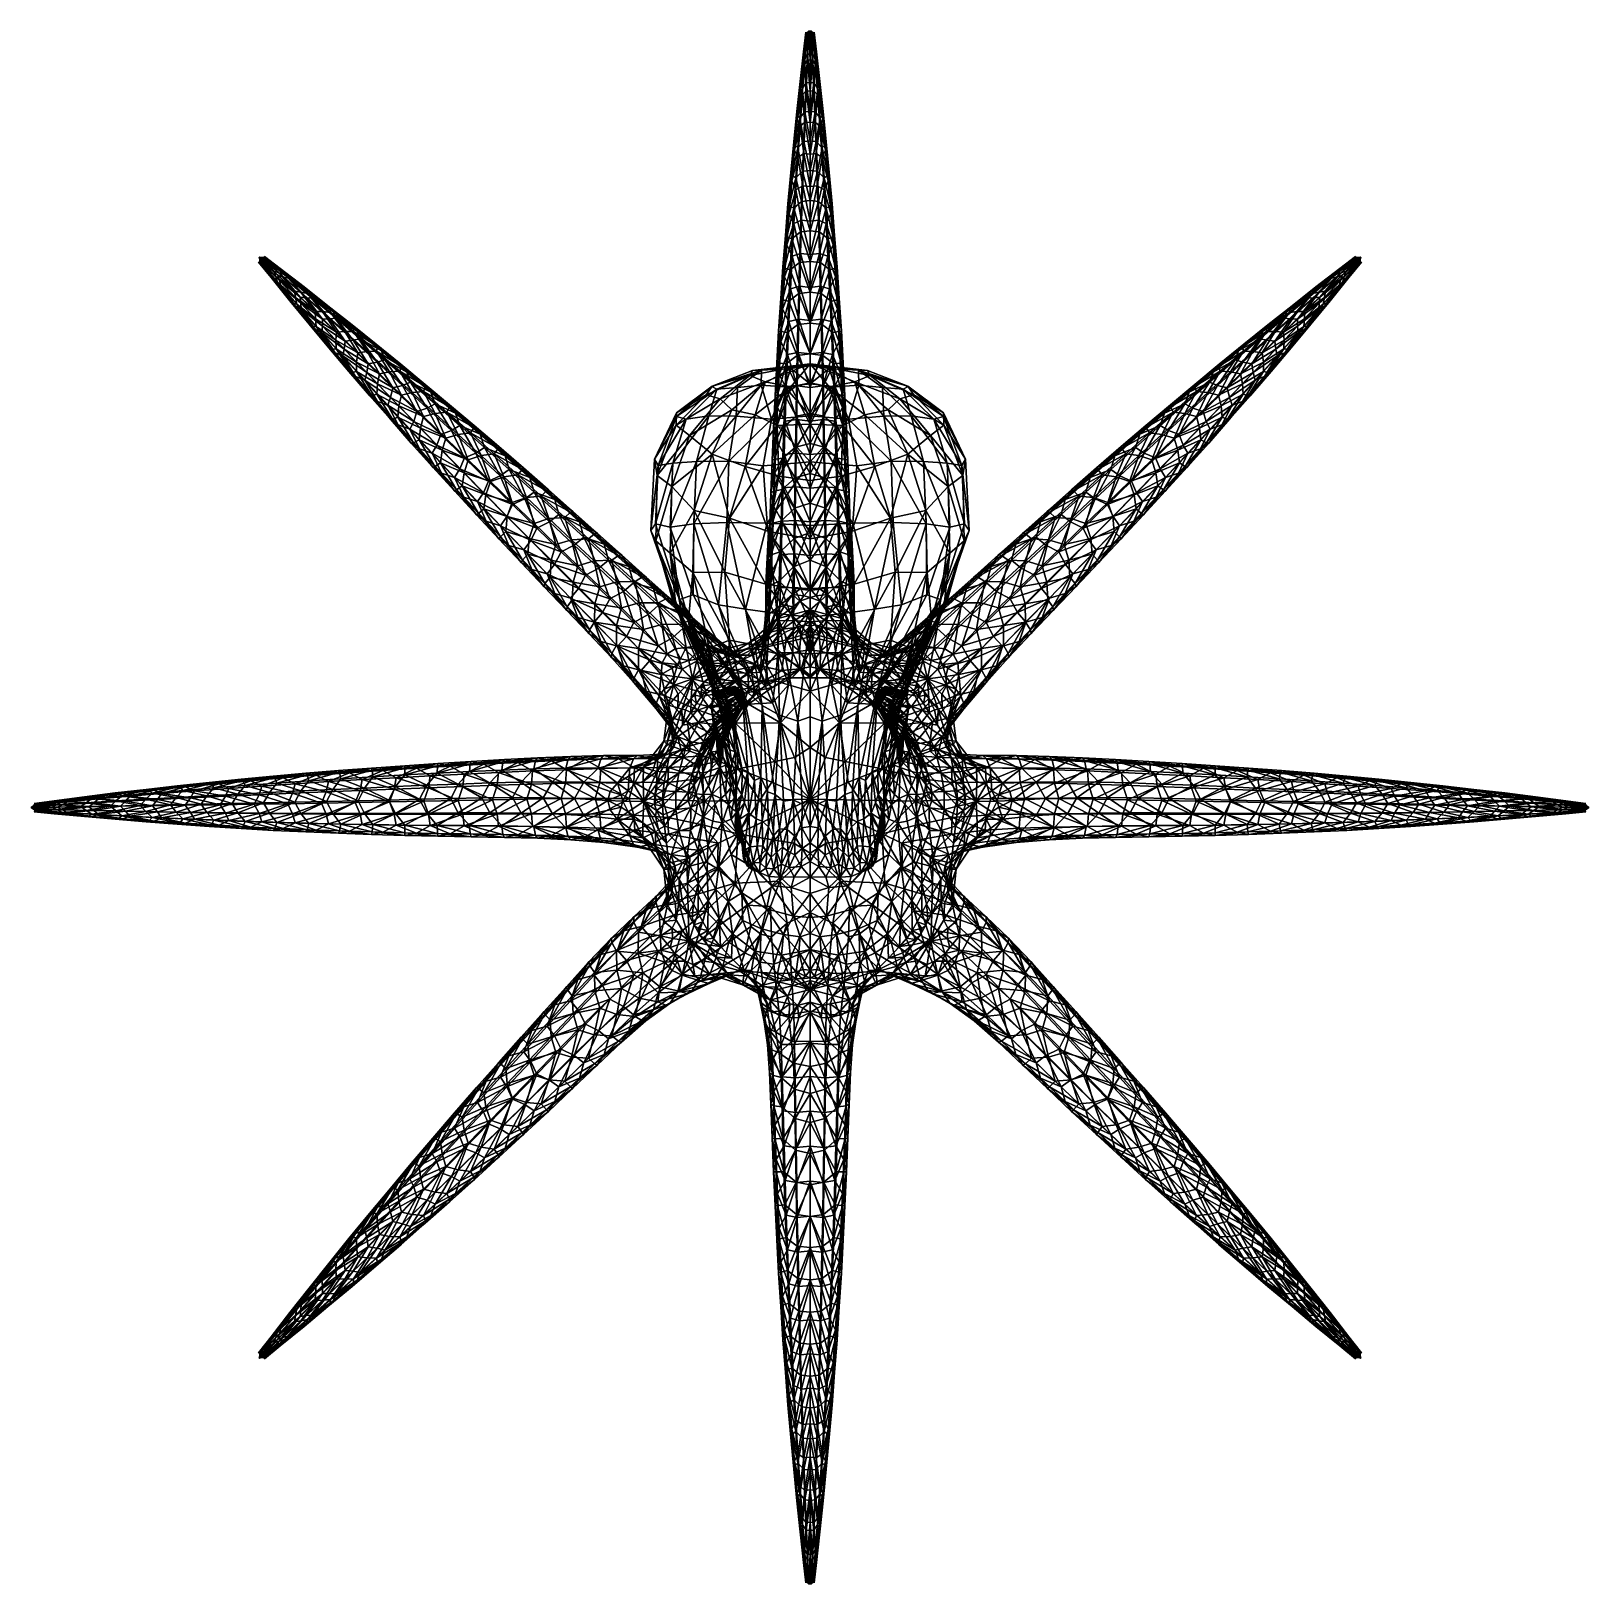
# Model space of a CAD drawing. Extents: x -1.18 to 1.18, y -1.18 to 1.18.
import ezdxf

# ---------------------------------------------------------------- set-up
doc = ezdxf.new("R2010")
doc.units = 0
doc.layers.add('OCTOPUS$LWO', color=1, linetype='CONTINUOUS')

msp = doc.modelspace()

# ---------------------------------------------------------------- linework, layer by layer
at = {"layer": 'OCTOPUS$LWO'}
for points in [[(-0.0045, 1.171, -0.6595), (-0.01, 1.1351, -0.6344), (-0.0059, 1.1741, -0.6598)], [(-0.0059, 1.1741, -0.6598), (-0.01, 1.1351, -0.6344), (-0.0099, 1.145, -0.637)], [(-0.0047, 1.1739, -0.656), (-0.0062, 1.1738, -0.6573), (-0.01, 1.1391, -0.6296)], [(-0.01, 1.1391, -0.6296), (-0.0082, 1.1331, -0.6221), (-0.0047, 1.1739, -0.656)], [(-0.0099, 1.145, -0.637), (-0.01, 1.1391, -0.6296), (-0.0062, 1.1738, -0.6573)], [(-0.0045, 1.171, -0.6595), (-0.0081, 1.1256, -0.6313), (-0.01, 1.1351, -0.6344)], [(-0.0059, 1.1741, -0.6598), (-0.0099, 1.145, -0.637), (-0.0064, 1.1747, -0.6591)], [(-0.0062, 1.1738, -0.6573), (-0.0064, 1.1747, -0.6591), (-0.0099, 1.145, -0.637)], [(-0.0047, 1.1739, -0.656), (-0.0082, 1.1331, -0.6221), (-0.0038, 1.1412, -0.627)], [(-0.0038, 1.1326, -0.6374), (-0.0081, 1.1256, -0.6313), (-0.0045, 1.171, -0.6595)], [(-0.0059, 1.1741, -0.6598), (-0.0064, 1.1747, -0.6591), (-0.0062, 1.1738, -0.6573)], [(-0.0059, 1.1741, -0.6598), (-0.0062, 1.1738, -0.6573), (-0.0047, 1.1739, -0.656)], [(-0.0047, 1.1739, -0.656), (-0.0045, 1.171, -0.6595), (-0.0059, 1.1741, -0.6598)], [(-0.0045, 1.171, -0.6595), (-0.0047, 1.1739, -0.656), (-0.0023, 1.1762, -0.6573)], [(-0.0047, 1.1739, -0.656), (-0.0038, 1.1412, -0.627), (-0.0023, 1.1762, -0.6573)], [(-0.0023, 1.1762, -0.6573), (-0.0019, 1.1729, -0.6613), (-0.0045, 1.171, -0.6595)], [(-0.0045, 1.171, -0.6595), (-0.0019, 1.1729, -0.6613), (-0.0038, 1.1326, -0.6374)], [(-0.0023, 1.1762, -0.6573), (-0.0038, 1.1412, -0.627), (0, 1.1416, -0.6266)], [(0, 1.1323, -0.6378), (-0.0038, 1.1326, -0.6374), (-0.0019, 1.1729, -0.6613)], [(-0.0019, 1.1729, -0.6613), (-0.0023, 1.1762, -0.6573), (0, 1.1763, -0.6572)], [(-0.0023, 1.1762, -0.6573), (0, 1.1416, -0.6266), (0, 1.1763, -0.6572)], [(0, 1.1763, -0.6572), (0, 1.1728, -0.6614), (-0.0019, 1.1729, -0.6613)], [(-0.0019, 1.1729, -0.6613), (0, 1.1728, -0.6614), (0, 1.1323, -0.6378)], [(0, 1.1728, -0.6614), (0, 1.1763, -0.6572), (0.0019, 1.1729, -0.6613)], [(0.0023, 1.1762, -0.6573), (0.0019, 1.1729, -0.6613), (0, 1.1763, -0.6572)], [(0, 1.1416, -0.6266), (0.0023, 1.1762, -0.6573), (0, 1.1763, -0.6572)], [(0.0038, 1.1412, -0.627), (0.0023, 1.1762, -0.6573), (0, 1.1416, -0.6266)], [(0, 1.1728, -0.6614), (0.0019, 1.1729, -0.6613), (0, 1.1323, -0.6378)], [(0.0038, 1.1326, -0.6374), (0, 1.1323, -0.6378), (0.0019, 1.1729, -0.6613)], [(0.0019, 1.1729, -0.6613), (0.0023, 1.1762, -0.6573), (0.0045, 1.171, -0.6595)], [(0.0019, 1.1729, -0.6613), (0.0045, 1.171, -0.6595), (0.0038, 1.1326, -0.6374)], [(0.0047, 1.1739, -0.656), (0.0045, 1.171, -0.6595), (0.0023, 1.1762, -0.6573)], [(0.0038, 1.1412, -0.627), (0.0047, 1.1739, -0.656), (0.0023, 1.1762, -0.6573)], [(0.0082, 1.1331, -0.6221), (0.0047, 1.1739, -0.656), (0.0038, 1.1412, -0.627)], [(0.0081, 1.1256, -0.6313), (0.0038, 1.1326, -0.6374), (0.0045, 1.171, -0.6595)], [(0.0045, 1.171, -0.6595), (0.0047, 1.1739, -0.656), (0.0059, 1.1741, -0.6598)], [(0.01, 1.1351, -0.6344), (0.0045, 1.171, -0.6595), (0.0059, 1.1741, -0.6598)], [(0.0081, 1.1256, -0.6313), (0.0045, 1.171, -0.6595), (0.01, 1.1351, -0.6344)], [(0.0062, 1.1738, -0.6573), (0.0059, 1.1741, -0.6598), (0.0047, 1.1739, -0.656)], [(0.0062, 1.1738, -0.6573), (0.0047, 1.1739, -0.656), (0.01, 1.1391, -0.6296)], [(0.0082, 1.1331, -0.6221), (0.01, 1.1391, -0.6296), (0.0047, 1.1739, -0.656)], [(0.0064, 1.1747, -0.6591), (0.0059, 1.1741, -0.6598), (0.0062, 1.1738, -0.6573)], [(0.0099, 1.145, -0.637), (0.0059, 1.1741, -0.6598), (0.0064, 1.1747, -0.6591)], [(0.01, 1.1351, -0.6344), (0.0059, 1.1741, -0.6598), (0.0099, 1.145, -0.637)], [(0.0064, 1.1747, -0.6591), (0.0062, 1.1738, -0.6573), (0.0099, 1.145, -0.637)], [(0.01, 1.1391, -0.6296), (0.0099, 1.145, -0.637), (0.0062, 1.1738, -0.6573)], [(-0.01, 1.1351, -0.6344), (-0.015, 1.1, -0.6031), (-0.0099, 1.145, -0.637)], [(-0.01, 1.1391, -0.6296), (-0.0099, 1.145, -0.637), (-0.015, 1.1, -0.6031)], [(-0.015, 1.1, -0.6031), (-0.0147, 1.0948, -0.5946), (-0.01, 1.1391, -0.6296)], [(-0.01, 1.1351, -0.6344), (-0.0147, 1.0892, -0.6015), (-0.015, 1.1, -0.6031)], [(-0.0082, 1.1331, -0.6221), (-0.01, 1.1391, -0.6296), (-0.0147, 1.0948, -0.5946)], [(-0.0081, 1.1256, -0.6313), (-0.0147, 1.0892, -0.6015), (-0.01, 1.1351, -0.6344)], [(-0.0147, 1.0948, -0.5946), (-0.0117, 1.0893, -0.5863), (-0.0082, 1.1331, -0.6221)], [(-0.0082, 1.1331, -0.6221), (-0.0117, 1.0893, -0.5863), (-0.0058, 1.0979, -0.5908)], [(-0.0082, 1.1331, -0.6221), (-0.0058, 1.0979, -0.5908), (-0.0038, 1.1412, -0.627)], [(-0.0081, 1.1256, -0.6313), (-0.0038, 1.1326, -0.6374), (-0.0057, 1.0857, -0.6057)], [(-0.0038, 1.1412, -0.627), (-0.0058, 1.0979, -0.5908), (0, 1.0984, -0.5902)], [(0, 1.0852, -0.6063), (-0.0057, 1.0857, -0.6057), (-0.0038, 1.1326, -0.6374)], [(-0.0038, 1.1412, -0.627), (0, 1.0984, -0.5902), (0, 1.1416, -0.6266)], [(-0.0038, 1.1326, -0.6374), (0, 1.1323, -0.6378), (0, 1.0852, -0.6063)], [(0, 1.0984, -0.5902), (0.0038, 1.1412, -0.627), (0, 1.1416, -0.6266)], [(0.0058, 1.0979, -0.5908), (0.0038, 1.1412, -0.627), (0, 1.0984, -0.5902)], [(0, 1.1323, -0.6378), (0.0038, 1.1326, -0.6374), (0, 1.0852, -0.6063)], [(0.0057, 1.0857, -0.6057), (0, 1.0852, -0.6063), (0.0038, 1.1326, -0.6374)], [(0.0058, 1.0979, -0.5908), (0.0082, 1.1331, -0.6221), (0.0038, 1.1412, -0.627)], [(0.0038, 1.1326, -0.6374), (0.0081, 1.1256, -0.6313), (0.0057, 1.0857, -0.6057)], [(0.0117, 1.0893, -0.5863), (0.0082, 1.1331, -0.6221), (0.0058, 1.0979, -0.5908)], [(0.0147, 1.0892, -0.6015), (0.0081, 1.1256, -0.6313), (0.01, 1.1351, -0.6344)], [(0.01, 1.1391, -0.6296), (0.0082, 1.1331, -0.6221), (0.0147, 1.0948, -0.5946)], [(0.0117, 1.0893, -0.5863), (0.0147, 1.0948, -0.5946), (0.0082, 1.1331, -0.6221)], [(0.015, 1.1, -0.6031), (0.01, 1.1351, -0.6344), (0.0099, 1.145, -0.637)], [(0.0099, 1.145, -0.637), (0.01, 1.1391, -0.6296), (0.015, 1.1, -0.6031)], [(0.0147, 1.0948, -0.5946), (0.015, 1.1, -0.6031), (0.01, 1.1391, -0.6296)], [(0.0147, 1.0892, -0.6015), (0.01, 1.1351, -0.6344), (0.015, 1.1, -0.6031)], [(-0.0081, 1.1256, -0.6313), (-0.0117, 1.0792, -0.5987), (-0.0147, 1.0892, -0.6015)], [(-0.0057, 1.0857, -0.6057), (-0.0117, 1.0792, -0.5987), (-0.0081, 1.1256, -0.6313)], [(0.0117, 1.0792, -0.5987), (0.0057, 1.0857, -0.6057), (0.0081, 1.1256, -0.6313)], [(0.0117, 1.0792, -0.5987), (0.0081, 1.1256, -0.6313), (0.0147, 1.0892, -0.6015)], [(-0.0147, 1.0892, -0.6015), (-0.0199, 1.0545, -0.5684), (-0.015, 1.1, -0.6031)], [(-0.0147, 1.0948, -0.5946), (-0.015, 1.1, -0.6031), (-0.0199, 1.0545, -0.5684)], [(-0.0199, 1.0545, -0.5684), (-0.0192, 1.0498, -0.5588), (-0.0147, 1.0948, -0.5946)], [(-0.0147, 1.0892, -0.6015), (-0.0192, 1.0429, -0.5674), (-0.0199, 1.0545, -0.5684)], [(-0.0117, 1.0893, -0.5863), (-0.0147, 1.0948, -0.5946), (-0.0192, 1.0498, -0.5588)], [(-0.0192, 1.0498, -0.5588), (-0.0152, 1.0448, -0.5498), (-0.0117, 1.0893, -0.5863)], [(-0.0117, 1.0792, -0.5987), (-0.0192, 1.0429, -0.5674), (-0.0147, 1.0892, -0.6015)], [(-0.0117, 1.0893, -0.5863), (-0.0152, 1.0448, -0.5498), (-0.0077, 1.0539, -0.5539)], [(-0.0117, 1.0893, -0.5863), (-0.0077, 1.0539, -0.5539), (-0.0058, 1.0979, -0.5908)], [(-0.0117, 1.0792, -0.5987), (-0.0057, 1.0857, -0.6057), (-0.0076, 1.0385, -0.5727)], [(-0.0058, 1.0979, -0.5908), (-0.0077, 1.0539, -0.5539), (0, 1.0546, -0.5531)], [(0, 1.0378, -0.5736), (-0.0076, 1.0385, -0.5727), (-0.0057, 1.0857, -0.6057)], [(-0.0058, 1.0979, -0.5908), (0, 1.0546, -0.5531), (0, 1.0984, -0.5902)], [(-0.0057, 1.0857, -0.6057), (0, 1.0852, -0.6063), (0, 1.0378, -0.5736)], [(0, 1.0546, -0.5531), (0.0058, 1.0979, -0.5908), (0, 1.0984, -0.5902)], [(0.0077, 1.0539, -0.5539), (0.0058, 1.0979, -0.5908), (0, 1.0546, -0.5531)], [(0, 1.0852, -0.6063), (0.0057, 1.0857, -0.6057), (0, 1.0378, -0.5736)], [(0.0076, 1.0385, -0.5727), (0, 1.0378, -0.5736), (0.0057, 1.0857, -0.6057)], [(0.0057, 1.0857, -0.6057), (0.0117, 1.0792, -0.5987), (0.0076, 1.0385, -0.5727)], [(0.0077, 1.0539, -0.5539), (0.0117, 1.0893, -0.5863), (0.0058, 1.0979, -0.5908)], [(0.0152, 1.0448, -0.5498), (0.0117, 1.0893, -0.5863), (0.0077, 1.0539, -0.5539)], [(0.0147, 1.0948, -0.5946), (0.0117, 1.0893, -0.5863), (0.0192, 1.0498, -0.5588)], [(0.0152, 1.0448, -0.5498), (0.0192, 1.0498, -0.5588), (0.0117, 1.0893, -0.5863)], [(0.0192, 1.0429, -0.5674), (0.0117, 1.0792, -0.5987), (0.0147, 1.0892, -0.6015)], [(0.0199, 1.0545, -0.5684), (0.0147, 1.0892, -0.6015), (0.015, 1.1, -0.6031)], [(0.015, 1.1, -0.6031), (0.0147, 1.0948, -0.5946), (0.0199, 1.0545, -0.5684)], [(0.0192, 1.0498, -0.5588), (0.0199, 1.0545, -0.5684), (0.0147, 1.0948, -0.5946)], [(0.0192, 1.0429, -0.5674), (0.0147, 1.0892, -0.6015), (0.0199, 1.0545, -0.5684)], [(-0.0117, 1.0792, -0.5987), (-0.0151, 1.0323, -0.5651), (-0.0192, 1.0429, -0.5674)], [(-0.0076, 1.0385, -0.5727), (-0.0151, 1.0323, -0.5651), (-0.0117, 1.0792, -0.5987)], [(0.0151, 1.0323, -0.5651), (0.0076, 1.0385, -0.5727), (0.0117, 1.0792, -0.5987)], [(0.0151, 1.0323, -0.5651), (0.0117, 1.0792, -0.5987), (0.0192, 1.0429, -0.5674)], [(-0.0192, 1.0429, -0.5674), (-0.0246, 1.0084, -0.5328), (-0.0199, 1.0545, -0.5684)], [(-0.0192, 1.0498, -0.5588), (-0.0199, 1.0545, -0.5684), (-0.0246, 1.0084, -0.5328)], [(-0.0246, 1.0084, -0.5328), (-0.0236, 1.0043, -0.5224), (-0.0192, 1.0498, -0.5588)], [(-0.0192, 1.0429, -0.5674), (-0.0235, 0.9962, -0.5323), (-0.0246, 1.0084, -0.5328)], [(-0.0152, 1.0448, -0.5498), (-0.0192, 1.0498, -0.5588), (-0.0236, 1.0043, -0.5224)], [(-0.0236, 1.0043, -0.5224), (-0.0185, 0.9997, -0.5125), (-0.0152, 1.0448, -0.5498)], [(-0.0151, 1.0323, -0.5651), (-0.0235, 0.9962, -0.5323), (-0.0192, 1.0429, -0.5674)], [(-0.0152, 1.0448, -0.5498), (-0.0185, 0.9997, -0.5125), (-0.0095, 1.0093, -0.5163)], [(-0.0152, 1.0448, -0.5498), (-0.0095, 1.0093, -0.5163), (-0.0077, 1.0539, -0.5539)], [(-0.0151, 1.0323, -0.5651), (-0.0076, 1.0385, -0.5727), (-0.0094, 0.9908, -0.539)], [(-0.0077, 1.0539, -0.5539), (-0.0095, 1.0093, -0.5163), (0, 1.0101, -0.5153)], [(0, 0.9899, -0.54), (-0.0094, 0.9908, -0.539), (-0.0076, 1.0385, -0.5727)], [(-0.0077, 1.0539, -0.5539), (0, 1.0101, -0.5153), (0, 1.0546, -0.5531)], [(-0.0076, 1.0385, -0.5727), (0, 1.0378, -0.5736), (0, 0.9899, -0.54)], [(0, 1.0101, -0.5153), (0.0077, 1.0539, -0.5539), (0, 1.0546, -0.5531)], [(0.0095, 1.0093, -0.5163), (0.0077, 1.0539, -0.5539), (0, 1.0101, -0.5153)], [(0, 1.0378, -0.5736), (0.0076, 1.0385, -0.5727), (0, 0.9899, -0.54)], [(0.0094, 0.9908, -0.539), (0, 0.9899, -0.54), (0.0076, 1.0385, -0.5727)], [(0.0076, 1.0385, -0.5727), (0.0151, 1.0323, -0.5651), (0.0094, 0.9908, -0.539)], [(0.0095, 1.0093, -0.5163), (0.0152, 1.0448, -0.5498), (0.0077, 1.0539, -0.5539)], [(0.0185, 0.9997, -0.5125), (0.0152, 1.0448, -0.5498), (0.0095, 1.0093, -0.5163)], [(0.0235, 0.9962, -0.5323), (0.0151, 1.0323, -0.5651), (0.0192, 1.0429, -0.5674)], [(0.0192, 1.0498, -0.5588), (0.0152, 1.0448, -0.5498), (0.0236, 1.0043, -0.5224)], [(0.0185, 0.9997, -0.5125), (0.0236, 1.0043, -0.5224), (0.0152, 1.0448, -0.5498)], [(0.0246, 1.0084, -0.5328), (0.0192, 1.0429, -0.5674), (0.0199, 1.0545, -0.5684)], [(0.0199, 1.0545, -0.5684), (0.0192, 1.0498, -0.5588), (0.0246, 1.0084, -0.5328)], [(0.0236, 1.0043, -0.5224), (0.0246, 1.0084, -0.5328), (0.0192, 1.0498, -0.5588)], [(0.0235, 0.9962, -0.5323), (0.0192, 1.0429, -0.5674), (0.0246, 1.0084, -0.5328)], [(-0.0151, 1.0323, -0.5651), (-0.0184, 0.985, -0.5306), (-0.0235, 0.9962, -0.5323)], [(-0.0094, 0.9908, -0.539), (-0.0184, 0.985, -0.5306), (-0.0151, 1.0323, -0.5651)], [(0.0184, 0.985, -0.5306), (0.0094, 0.9908, -0.539), (0.0151, 1.0323, -0.5651)], [(0.0184, 0.985, -0.5306), (0.0151, 1.0323, -0.5651), (0.0235, 0.9962, -0.5323)], [(-0.0235, 0.9962, -0.5323), (-0.0291, 0.9619, -0.4963), (-0.0246, 1.0084, -0.5328)], [(-0.0236, 1.0043, -0.5224), (-0.0246, 1.0084, -0.5328), (-0.0291, 0.9619, -0.4963)], [(-0.0291, 0.9619, -0.4963), (-0.0277, 0.9582, -0.4852), (-0.0236, 1.0043, -0.5224)], [(-0.0235, 0.9962, -0.5323), (-0.0276, 0.9495, -0.4955), (-0.0291, 0.9619, -0.4963)], [(-0.0185, 0.9997, -0.5125), (-0.0236, 1.0043, -0.5224), (-0.0277, 0.9582, -0.4852)], [(-0.0277, 0.9582, -0.4852), (-0.0216, 0.9541, -0.4745), (-0.0185, 0.9997, -0.5125)], [(-0.0184, 0.985, -0.5306), (-0.0276, 0.9495, -0.4955), (-0.0235, 0.9962, -0.5323)], [(-0.0185, 0.9997, -0.5125), (-0.0216, 0.9541, -0.4745), (-0.0112, 0.9641, -0.478)], [(-0.0185, 0.9997, -0.5125), (-0.0112, 0.9641, -0.478), (-0.0095, 1.0093, -0.5163)], [(-0.0095, 1.0093, -0.5163), (-0.0112, 0.9641, -0.478), (0, 0.9651, -0.4768)], [(-0.0095, 1.0093, -0.5163), (0, 0.9651, -0.4768), (0, 1.0101, -0.5153)], [(0, 0.9651, -0.4768), (0.0095, 1.0093, -0.5163), (0, 1.0101, -0.5153)], [(0.0112, 0.9641, -0.478), (0.0095, 1.0093, -0.5163), (0, 0.9651, -0.4768)], [(0.0112, 0.9641, -0.478), (0.0185, 0.9997, -0.5125), (0.0095, 1.0093, -0.5163)], [(0.0216, 0.9541, -0.4745), (0.0185, 0.9997, -0.5125), (0.0112, 0.9641, -0.478)], [(0.0276, 0.9495, -0.4955), (0.0184, 0.985, -0.5306), (0.0235, 0.9962, -0.5323)], [(0.0236, 1.0043, -0.5224), (0.0185, 0.9997, -0.5125), (0.0277, 0.9582, -0.4852)], [(0.0216, 0.9541, -0.4745), (0.0277, 0.9582, -0.4852), (0.0185, 0.9997, -0.5125)], [(0.0291, 0.9619, -0.4963), (0.0235, 0.9962, -0.5323), (0.0246, 1.0084, -0.5328)], [(0.0276, 0.9495, -0.4955), (0.0235, 0.9962, -0.5323), (0.0291, 0.9619, -0.4963)], [(0.0246, 1.0084, -0.5328), (0.0236, 1.0043, -0.5224), (0.0291, 0.9619, -0.4963)], [(0.0277, 0.9582, -0.4852), (0.0291, 0.9619, -0.4963), (0.0236, 1.0043, -0.5224)], [(-0.0184, 0.985, -0.5306), (-0.0215, 0.936, -0.4955), (-0.0276, 0.9495, -0.4955)], [(-0.0111, 0.9417, -0.5046), (-0.0215, 0.936, -0.4955), (-0.0184, 0.985, -0.5306)], [(-0.0184, 0.985, -0.5306), (-0.0094, 0.9908, -0.539), (-0.0111, 0.9417, -0.5046)], [(0, 0.9407, -0.5058), (-0.0111, 0.9417, -0.5046), (-0.0094, 0.9908, -0.539)], [(-0.0094, 0.9908, -0.539), (0, 0.9899, -0.54), (0, 0.9407, -0.5058)], [(0, 0.9899, -0.54), (0.0094, 0.9908, -0.539), (0, 0.9407, -0.5058)], [(0.0111, 0.9417, -0.5046), (0, 0.9407, -0.5058), (0.0094, 0.9908, -0.539)], [(0.0094, 0.9908, -0.539), (0.0184, 0.985, -0.5306), (0.0111, 0.9417, -0.5046)], [(0.0215, 0.936, -0.4955), (0.0111, 0.9417, -0.5046), (0.0184, 0.985, -0.5306)], [(0.0215, 0.936, -0.4955), (0.0184, 0.985, -0.5306), (0.0276, 0.9495, -0.4955)], [(-0.0276, 0.9495, -0.4955), (-0.0334, 0.9146, -0.4592), (-0.0291, 0.9619, -0.4963)], [(-0.0277, 0.9582, -0.4852), (-0.0291, 0.9619, -0.4963), (-0.0334, 0.9146, -0.4592)], [(-0.0334, 0.9146, -0.4592), (-0.0316, 0.9116, -0.4473), (-0.0277, 0.9582, -0.4852)], [(-0.0276, 0.9495, -0.4955), (-0.0315, 0.8994, -0.4595), (-0.0334, 0.9146, -0.4592)], [(-0.0216, 0.9541, -0.4745), (-0.0277, 0.9582, -0.4852), (-0.0316, 0.9116, -0.4473)], [(-0.0316, 0.9116, -0.4473), (-0.0246, 0.908, -0.4358), (-0.0216, 0.9541, -0.4745)], [(-0.0215, 0.936, -0.4955), (-0.0315, 0.8994, -0.4595), (-0.0276, 0.9495, -0.4955)], [(-0.0216, 0.9541, -0.4745), (-0.0246, 0.908, -0.4358), (-0.0128, 0.9184, -0.439)], [(-0.0216, 0.9541, -0.4745), (-0.0128, 0.9184, -0.439), (-0.0112, 0.9641, -0.478)], [(-0.0112, 0.9641, -0.478), (-0.0128, 0.9184, -0.439), (0, 0.9196, -0.4376)], [(-0.0112, 0.9641, -0.478), (0, 0.9196, -0.4376), (0, 0.9651, -0.4768)], [(0, 0.9196, -0.4376), (0.0112, 0.9641, -0.478), (0, 0.9651, -0.4768)], [(0.0128, 0.9184, -0.439), (0.0112, 0.9641, -0.478), (0, 0.9196, -0.4376)], [(0.0128, 0.9184, -0.439), (0.0216, 0.9541, -0.4745), (0.0112, 0.9641, -0.478)], [(0.0246, 0.908, -0.4358), (0.0216, 0.9541, -0.4745), (0.0128, 0.9184, -0.439)], [(0.0315, 0.8994, -0.4595), (0.0215, 0.936, -0.4955), (0.0276, 0.9495, -0.4955)], [(0.0277, 0.9582, -0.4852), (0.0216, 0.9541, -0.4745), (0.0316, 0.9116, -0.4473)], [(0.0246, 0.908, -0.4358), (0.0316, 0.9116, -0.4473), (0.0216, 0.9541, -0.4745)], [(0.0334, 0.9146, -0.4592), (0.0276, 0.9495, -0.4955), (0.0291, 0.9619, -0.4963)], [(0.0315, 0.8994, -0.4595), (0.0276, 0.9495, -0.4955), (0.0334, 0.9146, -0.4592)], [(0.0291, 0.9619, -0.4963), (0.0277, 0.9582, -0.4852), (0.0334, 0.9146, -0.4592)], [(0.0316, 0.9116, -0.4473), (0.0334, 0.9146, -0.4592), (0.0277, 0.9582, -0.4852)], [(-0.0215, 0.936, -0.4955), (-0.0244, 0.8847, -0.461), (-0.0315, 0.8994, -0.4595)], [(-0.0127, 0.8898, -0.4707), (-0.0244, 0.8847, -0.461), (-0.0215, 0.936, -0.4955)], [(-0.0215, 0.936, -0.4955), (-0.0111, 0.9417, -0.5046), (-0.0127, 0.8898, -0.4707)], [(0, 0.8886, -0.4721), (-0.0127, 0.8898, -0.4707), (-0.0111, 0.9417, -0.5046)], [(-0.0111, 0.9417, -0.5046), (0, 0.9407, -0.5058), (0, 0.8886, -0.4721)], [(0, 0.9407, -0.5058), (0.0111, 0.9417, -0.5046), (0, 0.8886, -0.4721)], [(0.0127, 0.8898, -0.4707), (0, 0.8886, -0.4721), (0.0111, 0.9417, -0.5046)], [(0.0111, 0.9417, -0.5046), (0.0215, 0.936, -0.4955), (0.0127, 0.8898, -0.4707)], [(0.0244, 0.8847, -0.461), (0.0127, 0.8898, -0.4707), (0.0215, 0.936, -0.4955)], [(0.0244, 0.8847, -0.461), (0.0215, 0.936, -0.4955), (0.0315, 0.8994, -0.4595)], [(-0.0315, 0.8994, -0.4595), (-0.0373, 0.8669, -0.4214), (-0.0334, 0.9146, -0.4592)], [(-0.0316, 0.9116, -0.4473), (-0.0334, 0.9146, -0.4592), (-0.0373, 0.8669, -0.4214)], [(-0.0373, 0.8669, -0.4214), (-0.0352, 0.8646, -0.4087), (-0.0316, 0.9116, -0.4473)], [(-0.0315, 0.8994, -0.4595), (-0.0351, 0.8526, -0.4224), (-0.0373, 0.8669, -0.4214)], [(-0.0246, 0.908, -0.4358), (-0.0316, 0.9116, -0.4473), (-0.0352, 0.8646, -0.4087)], [(-0.0352, 0.8646, -0.4087), (-0.0273, 0.8614, -0.3965), (-0.0246, 0.908, -0.4358)], [(-0.0244, 0.8847, -0.461), (-0.0351, 0.8526, -0.4224), (-0.0315, 0.8994, -0.4595)], [(-0.0246, 0.908, -0.4358), (-0.0273, 0.8614, -0.3965), (-0.0143, 0.8723, -0.3994)], [(-0.0246, 0.908, -0.4358), (-0.0143, 0.8723, -0.3994), (-0.0128, 0.9184, -0.439)], [(-0.0128, 0.9184, -0.439), (-0.0143, 0.8723, -0.3994), (0, 0.8737, -0.3977)], [(-0.0128, 0.9184, -0.439), (0, 0.8737, -0.3977), (0, 0.9196, -0.4376)], [(0, 0.8737, -0.3977), (0.0128, 0.9184, -0.439), (0, 0.9196, -0.4376)], [(0.0143, 0.8723, -0.3994), (0.0128, 0.9184, -0.439), (0, 0.8737, -0.3977)], [(0.0143, 0.8723, -0.3994), (0.0246, 0.908, -0.4358), (0.0128, 0.9184, -0.439)], [(0.0273, 0.8614, -0.3965), (0.0246, 0.908, -0.4358), (0.0143, 0.8723, -0.3994)], [(0.0351, 0.8526, -0.4224), (0.0244, 0.8847, -0.461), (0.0315, 0.8994, -0.4595)], [(0.0316, 0.9116, -0.4473), (0.0246, 0.908, -0.4358), (0.0352, 0.8646, -0.4087)], [(0.0273, 0.8614, -0.3965), (0.0352, 0.8646, -0.4087), (0.0246, 0.908, -0.4358)], [(0.0373, 0.8669, -0.4214), (0.0315, 0.8994, -0.4595), (0.0334, 0.9146, -0.4592)], [(0.0351, 0.8526, -0.4224), (0.0315, 0.8994, -0.4595), (0.0373, 0.8669, -0.4214)], [(0.0334, 0.9146, -0.4592), (0.0316, 0.9116, -0.4473), (0.0373, 0.8669, -0.4214)], [(0.0352, 0.8646, -0.4087), (0.0373, 0.8669, -0.4214), (0.0316, 0.9116, -0.4473)], [(-0.0244, 0.8847, -0.461), (-0.0272, 0.8355, -0.4274), (-0.0351, 0.8526, -0.4224)], [(-0.0142, 0.8394, -0.4382), (-0.0272, 0.8355, -0.4274), (-0.0244, 0.8847, -0.461)], [(-0.0244, 0.8847, -0.461), (-0.0127, 0.8898, -0.4707), (-0.0142, 0.8394, -0.4382)], [(-0.0143, 0.8723, -0.3994), (0, 0.8274, -0.3571), (0, 0.8737, -0.3977)], [(0, 0.838, -0.4399), (-0.0142, 0.8394, -0.4382), (-0.0127, 0.8898, -0.4707)], [(-0.0127, 0.8898, -0.4707), (0, 0.8886, -0.4721), (0, 0.838, -0.4399)], [(0, 0.8886, -0.4721), (0.0127, 0.8898, -0.4707), (0, 0.838, -0.4399)], [(0.0142, 0.8394, -0.4382), (0, 0.838, -0.4399), (0.0127, 0.8898, -0.4707)], [(0, 0.8274, -0.3571), (0.0143, 0.8723, -0.3994), (0, 0.8737, -0.3977)], [(0.0127, 0.8898, -0.4707), (0.0244, 0.8847, -0.461), (0.0142, 0.8394, -0.4382)], [(0.0272, 0.8355, -0.4274), (0.0142, 0.8394, -0.4382), (0.0244, 0.8847, -0.461)], [(0.0272, 0.8355, -0.4274), (0.0244, 0.8847, -0.461), (0.0351, 0.8526, -0.4224)], [(-0.0351, 0.8526, -0.4224), (-0.041, 0.8193, -0.3829), (-0.0373, 0.8669, -0.4214)], [(-0.0352, 0.8646, -0.4087), (-0.0373, 0.8669, -0.4214), (-0.041, 0.8193, -0.3829)], [(-0.041, 0.8193, -0.3829), (-0.0385, 0.8172, -0.3693), (-0.0352, 0.8646, -0.4087)], [(-0.0351, 0.8526, -0.4224), (-0.0384, 0.8042, -0.3849), (-0.041, 0.8193, -0.3829)], [(-0.0273, 0.8614, -0.3965), (-0.0352, 0.8646, -0.4087), (-0.0385, 0.8172, -0.3693)], [(-0.0385, 0.8172, -0.3693), (-0.0299, 0.8145, -0.3564), (-0.0273, 0.8614, -0.3965)], [(-0.0272, 0.8355, -0.4274), (-0.0384, 0.8042, -0.3849), (-0.0351, 0.8526, -0.4224)], [(-0.0273, 0.8614, -0.3965), (-0.0299, 0.8145, -0.3564), (-0.0158, 0.8258, -0.359)], [(-0.0273, 0.8614, -0.3965), (-0.0158, 0.8258, -0.359), (-0.0143, 0.8723, -0.3994)], [(-0.0143, 0.8723, -0.3994), (-0.0158, 0.8258, -0.359), (0, 0.8274, -0.3571)], [(0.0158, 0.8258, -0.359), (0.0143, 0.8723, -0.3994), (0, 0.8274, -0.3571)], [(0.0158, 0.8258, -0.359), (0.0273, 0.8614, -0.3965), (0.0143, 0.8723, -0.3994)], [(0.0299, 0.8145, -0.3564), (0.0273, 0.8614, -0.3965), (0.0158, 0.8258, -0.359)], [(0.0384, 0.8042, -0.3849), (0.0272, 0.8355, -0.4274), (0.0351, 0.8526, -0.4224)], [(0.0352, 0.8646, -0.4087), (0.0273, 0.8614, -0.3965), (0.0385, 0.8172, -0.3693)], [(0.0299, 0.8145, -0.3564), (0.0385, 0.8172, -0.3693), (0.0273, 0.8614, -0.3965)], [(0.041, 0.8193, -0.3829), (0.0351, 0.8526, -0.4224), (0.0373, 0.8669, -0.4214)], [(0.0384, 0.8042, -0.3849), (0.0351, 0.8526, -0.4224), (0.041, 0.8193, -0.3829)], [(0.0373, 0.8669, -0.4214), (0.0352, 0.8646, -0.4087), (0.041, 0.8193, -0.3829)], [(0.0385, 0.8172, -0.3693), (0.041, 0.8193, -0.3829), (0.0352, 0.8646, -0.4087)], [(-0.8344, 0.826, -0.6598), (-0.8352, 0.8261, -0.6591), (-0.8344, 0.8256, -0.6573)], [(-0.8344, 0.826, -0.6598), (-0.8163, 0.8028, -0.637), (-0.8352, 0.8261, -0.6591)], [(-0.8344, 0.8256, -0.6573), (-0.8352, 0.8261, -0.6591), (-0.8163, 0.8028, -0.637)], [(-0.8334, 0.8267, -0.656), (-0.8313, 0.8248, -0.6595), (-0.8344, 0.826, -0.6598)], [(-0.8344, 0.826, -0.6598), (-0.8344, 0.8256, -0.6573), (-0.8334, 0.8267, -0.656)], [(-0.8334, 0.8267, -0.656), (-0.8344, 0.8256, -0.6573), (-0.8121, 0.7986, -0.6296)], [(-0.8313, 0.8248, -0.6595), (-0.8094, 0.7957, -0.6344), (-0.8344, 0.826, -0.6598)], [(-0.8344, 0.826, -0.6598), (-0.8094, 0.7957, -0.6344), (-0.8163, 0.8028, -0.637)], [(-0.8281, 0.8307, -0.6613), (-0.8307, 0.8306, -0.6628), (-0.8341, 0.834, -0.6605)], [(-0.8341, 0.834, -0.6605), (-0.8301, 0.8333, -0.6573), (-0.8281, 0.8307, -0.6613)], [(-0.8341, 0.834, -0.6605), (-0.8307, 0.8306, -0.6628), (-0.8308, 0.828, -0.6613)], [(-0.8308, 0.828, -0.6613), (-0.8333, 0.8301, -0.6573), (-0.8341, 0.834, -0.6605)], [(-0.8333, 0.8301, -0.6573), (-0.8118, 0.8124, -0.6327), (-0.8341, 0.834, -0.6605)], [(-0.8301, 0.8333, -0.6573), (-0.8341, 0.834, -0.6605), (-0.8118, 0.8124, -0.6327)], [(-0.8313, 0.8248, -0.6595), (-0.8334, 0.8267, -0.656), (-0.8333, 0.8301, -0.6573)], [(-0.8334, 0.8267, -0.656), (-0.8092, 0.8045, -0.627), (-0.8333, 0.8301, -0.6573)], [(-0.8121, 0.7986, -0.6296), (-0.8065, 0.7957, -0.6221), (-0.8334, 0.8267, -0.656)], [(-0.8334, 0.8267, -0.656), (-0.8065, 0.7957, -0.6221), (-0.8092, 0.8045, -0.627)], [(-0.8333, 0.8301, -0.6573), (-0.8308, 0.828, -0.6613), (-0.8313, 0.8248, -0.6595)], [(-0.8333, 0.8301, -0.6573), (-0.8092, 0.8045, -0.627), (-0.8118, 0.8124, -0.6327)], [(-0.8313, 0.8248, -0.6595), (-0.8308, 0.828, -0.6613), (-0.8032, 0.7983, -0.6374)], [(-0.8308, 0.828, -0.6613), (-0.8307, 0.8306, -0.6628), (-0.8061, 0.8064, -0.6428)], [(-0.8061, 0.8064, -0.6428), (-0.8032, 0.7983, -0.6374), (-0.8308, 0.828, -0.6613)], [(-0.8281, 0.8307, -0.6613), (-0.8061, 0.8064, -0.6428), (-0.8307, 0.8306, -0.6628)], [(-0.8301, 0.8333, -0.6573), (-0.8267, 0.8334, -0.656), (-0.8249, 0.8312, -0.6595)], [(-0.8267, 0.8334, -0.656), (-0.8301, 0.8333, -0.6573), (-0.8038, 0.8099, -0.627)], [(-0.8249, 0.8312, -0.6595), (-0.8281, 0.8307, -0.6613), (-0.8301, 0.8333, -0.6573)], [(-0.8118, 0.8124, -0.6327), (-0.8038, 0.8099, -0.627), (-0.8301, 0.8333, -0.6573)], [(-0.8249, 0.8312, -0.6595), (-0.7979, 0.8037, -0.6374), (-0.8281, 0.8307, -0.6613)], [(-0.8281, 0.8307, -0.6613), (-0.7979, 0.8037, -0.6374), (-0.8061, 0.8064, -0.6428)], [(-0.8261, 0.8344, -0.6598), (-0.8249, 0.8312, -0.6595), (-0.8267, 0.8334, -0.656)], [(-0.8267, 0.8334, -0.656), (-0.8257, 0.8344, -0.6573), (-0.8261, 0.8344, -0.6598)], [(-0.8267, 0.8334, -0.656), (-0.7979, 0.8127, -0.6296), (-0.8257, 0.8344, -0.6573)], [(-0.8038, 0.8099, -0.627), (-0.7949, 0.8072, -0.6221), (-0.8267, 0.8334, -0.656)], [(-0.8267, 0.8334, -0.656), (-0.7949, 0.8072, -0.6221), (-0.7979, 0.8127, -0.6296)], [(-0.8261, 0.8344, -0.6598), (-0.8257, 0.8344, -0.6573), (-0.8262, 0.8351, -0.6591)], [(-0.8261, 0.8344, -0.6598), (-0.8262, 0.8351, -0.6591), (-0.8024, 0.8168, -0.637)], [(-0.8257, 0.8344, -0.6573), (-0.8024, 0.8168, -0.637), (-0.8262, 0.8351, -0.6591)], [(-0.8024, 0.8168, -0.637), (-0.7952, 0.8099, -0.6344), (-0.8261, 0.8344, -0.6598)], [(-0.8249, 0.8312, -0.6595), (-0.8261, 0.8344, -0.6598), (-0.7952, 0.8099, -0.6344)], [(-0.8257, 0.8344, -0.6573), (-0.7979, 0.8127, -0.6296), (-0.8024, 0.8168, -0.637)], [(-0.7952, 0.8099, -0.6344), (-0.7898, 0.8019, -0.6313), (-0.8249, 0.8312, -0.6595)], [(-0.8249, 0.8312, -0.6595), (-0.7898, 0.8019, -0.6313), (-0.7979, 0.8037, -0.6374)], [(-0.0272, 0.8355, -0.4274), (-0.0297, 0.7861, -0.3905), (-0.0384, 0.8042, -0.3849)], [(-0.0299, 0.8145, -0.3564), (-0.0171, 0.779, -0.318), (-0.0158, 0.8258, -0.359)], [(-0.0156, 0.7897, -0.4023), (-0.0297, 0.7861, -0.3905), (-0.0272, 0.8355, -0.4274)], [(-0.0272, 0.8355, -0.4274), (-0.0142, 0.8394, -0.4382), (-0.0156, 0.7897, -0.4023)], [(-0.0158, 0.8258, -0.359), (-0.0171, 0.779, -0.318), (0, 0.7808, -0.3159)], [(-0.0158, 0.8258, -0.359), (0, 0.7808, -0.3159), (0, 0.8274, -0.3571)], [(0, 0.7881, -0.4041), (-0.0156, 0.7897, -0.4023), (-0.0142, 0.8394, -0.4382)], [(-0.0142, 0.8394, -0.4382), (0, 0.838, -0.4399), (0, 0.7881, -0.4041)], [(0, 0.838, -0.4399), (0.0142, 0.8394, -0.4382), (0, 0.7881, -0.4041)], [(0.0156, 0.7897, -0.4023), (0, 0.7881, -0.4041), (0.0142, 0.8394, -0.4382)], [(0, 0.7808, -0.3159), (0.0158, 0.8258, -0.359), (0, 0.8274, -0.3571)], [(0.0171, 0.779, -0.318), (0.0158, 0.8258, -0.359), (0, 0.7808, -0.3159)], [(0.0142, 0.8394, -0.4382), (0.0272, 0.8355, -0.4274), (0.0156, 0.7897, -0.4023)], [(0.0297, 0.7861, -0.3905), (0.0156, 0.7897, -0.4023), (0.0272, 0.8355, -0.4274)], [(0.0171, 0.779, -0.318), (0.0299, 0.8145, -0.3564), (0.0158, 0.8258, -0.359)], [(0.0297, 0.7861, -0.3905), (0.0272, 0.8355, -0.4274), (0.0384, 0.8042, -0.3849)], [(0.7898, 0.8019, -0.6313), (0.7952, 0.8099, -0.6344), (0.8249, 0.8312, -0.6595)], [(0.7898, 0.8019, -0.6313), (0.8249, 0.8312, -0.6595), (0.7979, 0.8037, -0.6374)], [(0.7949, 0.8072, -0.6221), (0.8038, 0.8099, -0.627), (0.8267, 0.8334, -0.656)], [(0.7949, 0.8072, -0.6221), (0.8267, 0.8334, -0.656), (0.7979, 0.8127, -0.6296)], [(0.7952, 0.8099, -0.6344), (0.8024, 0.8168, -0.637), (0.8261, 0.8344, -0.6598)], [(0.8261, 0.8344, -0.6598), (0.8249, 0.8312, -0.6595), (0.7952, 0.8099, -0.6344)], [(0.7979, 0.8127, -0.6296), (0.8267, 0.8334, -0.656), (0.8257, 0.8344, -0.6573)], [(0.7979, 0.8127, -0.6296), (0.8257, 0.8344, -0.6573), (0.8024, 0.8168, -0.637)], [(0.7979, 0.8037, -0.6374), (0.8249, 0.8312, -0.6595), (0.8281, 0.8307, -0.6613)], [(0.7979, 0.8037, -0.6374), (0.8281, 0.8307, -0.6613), (0.8061, 0.8064, -0.6428)], [(0.8262, 0.8351, -0.6591), (0.8261, 0.8344, -0.6598), (0.8024, 0.8168, -0.637)], [(0.8024, 0.8168, -0.637), (0.8257, 0.8344, -0.6573), (0.8262, 0.8351, -0.6591)], [(0.8032, 0.7983, -0.6374), (0.8061, 0.8064, -0.6428), (0.8308, 0.828, -0.6613)], [(0.8308, 0.828, -0.6613), (0.8313, 0.8248, -0.6595), (0.8032, 0.7983, -0.6374)], [(0.8301, 0.8333, -0.6573), (0.8267, 0.8334, -0.656), (0.8038, 0.8099, -0.627)], [(0.8038, 0.8099, -0.627), (0.8118, 0.8124, -0.6327), (0.8301, 0.8333, -0.6573)], [(0.8061, 0.8064, -0.6428), (0.8281, 0.8307, -0.6613), (0.8307, 0.8306, -0.6628)], [(0.8307, 0.8306, -0.6628), (0.8308, 0.828, -0.6613), (0.8061, 0.8064, -0.6428)], [(0.8065, 0.7957, -0.6221), (0.8121, 0.7986, -0.6296), (0.8334, 0.8267, -0.656)], [(0.8065, 0.7957, -0.6221), (0.8334, 0.8267, -0.656), (0.8092, 0.8045, -0.627)], [(0.8092, 0.8045, -0.627), (0.8334, 0.8267, -0.656), (0.8333, 0.8301, -0.6573)], [(0.8092, 0.8045, -0.627), (0.8333, 0.8301, -0.6573), (0.8118, 0.8124, -0.6327)], [(0.8094, 0.7957, -0.6344), (0.8313, 0.8248, -0.6595), (0.8344, 0.826, -0.6598)], [(0.8094, 0.7957, -0.6344), (0.8344, 0.826, -0.6598), (0.8163, 0.8028, -0.637)], [(0.8118, 0.8124, -0.6327), (0.8333, 0.8301, -0.6573), (0.8341, 0.834, -0.6605)], [(0.8341, 0.834, -0.6605), (0.8301, 0.8333, -0.6573), (0.8118, 0.8124, -0.6327)], [(0.8344, 0.8256, -0.6573), (0.8334, 0.8267, -0.656), (0.8121, 0.7986, -0.6296)], [(0.8163, 0.8028, -0.637), (0.8344, 0.826, -0.6598), (0.8352, 0.8261, -0.6591)], [(0.8352, 0.8261, -0.6591), (0.8344, 0.8256, -0.6573), (0.8163, 0.8028, -0.637)], [(0.8249, 0.8312, -0.6595), (0.8261, 0.8344, -0.6598), (0.8267, 0.8334, -0.656)], [(0.8267, 0.8334, -0.656), (0.8301, 0.8333, -0.6573), (0.8249, 0.8312, -0.6595)], [(0.8281, 0.8307, -0.6613), (0.8249, 0.8312, -0.6595), (0.8301, 0.8333, -0.6573)], [(0.8257, 0.8344, -0.6573), (0.8261, 0.8344, -0.6598), (0.8262, 0.8351, -0.6591)], [(0.8257, 0.8344, -0.6573), (0.8267, 0.8334, -0.656), (0.8261, 0.8344, -0.6598)], [(0.8307, 0.8306, -0.6628), (0.8281, 0.8307, -0.6613), (0.8341, 0.834, -0.6605)], [(0.8301, 0.8333, -0.6573), (0.8341, 0.834, -0.6605), (0.8281, 0.8307, -0.6613)], [(0.8307, 0.8306, -0.6628), (0.8341, 0.834, -0.6605), (0.8308, 0.828, -0.6613)], [(0.8333, 0.8301, -0.6573), (0.8308, 0.828, -0.6613), (0.8341, 0.834, -0.6605)], [(0.8308, 0.828, -0.6613), (0.8333, 0.8301, -0.6573), (0.8313, 0.8248, -0.6595)], [(0.8334, 0.8267, -0.656), (0.8313, 0.8248, -0.6595), (0.8333, 0.8301, -0.6573)], [(0.8313, 0.8248, -0.6595), (0.8334, 0.8267, -0.656), (0.8344, 0.826, -0.6598)], [(0.8344, 0.8256, -0.6573), (0.8344, 0.826, -0.6598), (0.8334, 0.8267, -0.656)], [(0.8352, 0.8261, -0.6591), (0.8344, 0.826, -0.6598), (0.8344, 0.8256, -0.6573)], [(-0.8163, 0.8028, -0.637), (-0.8121, 0.7986, -0.6296), (-0.8344, 0.8256, -0.6573)], [(-0.8032, 0.7983, -0.6374), (-0.8013, 0.7904, -0.6313), (-0.8313, 0.8248, -0.6595)], [(-0.8313, 0.8248, -0.6595), (-0.8013, 0.7904, -0.6313), (-0.8094, 0.7957, -0.6344)], [(-0.8094, 0.7957, -0.6344), (-0.7876, 0.7676, -0.6031), (-0.8163, 0.8028, -0.637)], [(-0.8121, 0.7986, -0.6296), (-0.8163, 0.8028, -0.637), (-0.7876, 0.7676, -0.6031)], [(-0.8092, 0.8045, -0.627), (-0.7807, 0.7821, -0.5965), (-0.8118, 0.8124, -0.6327)], [(-0.8038, 0.8099, -0.627), (-0.8118, 0.8124, -0.6327), (-0.7807, 0.7821, -0.5965)], [(-0.8065, 0.7957, -0.6221), (-0.7793, 0.7727, -0.5908), (-0.8092, 0.8045, -0.627)], [(-0.8092, 0.8045, -0.627), (-0.7793, 0.7727, -0.5908), (-0.7807, 0.7821, -0.5965)], [(-0.7979, 0.8037, -0.6374), (-0.7722, 0.7733, -0.6116), (-0.8061, 0.8064, -0.6428)], [(-0.8032, 0.7983, -0.6374), (-0.8061, 0.8064, -0.6428), (-0.7722, 0.7733, -0.6116)], [(-0.7807, 0.7821, -0.5965), (-0.7712, 0.7808, -0.5908), (-0.8038, 0.8099, -0.627)], [(-0.7949, 0.8072, -0.6221), (-0.8038, 0.8099, -0.627), (-0.7712, 0.7808, -0.5908)], [(-0.7952, 0.8099, -0.6344), (-0.8024, 0.8168, -0.637), (-0.7663, 0.7888, -0.6031)], [(-0.7979, 0.8127, -0.6296), (-0.7663, 0.7888, -0.6031), (-0.8024, 0.8168, -0.637)], [(-0.7949, 0.8072, -0.6221), (-0.7627, 0.785, -0.5946), (-0.7979, 0.8127, -0.6296)], [(-0.7979, 0.8127, -0.6296), (-0.7627, 0.785, -0.5946), (-0.7663, 0.7888, -0.6031)], [(-0.7898, 0.8019, -0.6313), (-0.7628, 0.7721, -0.6057), (-0.7979, 0.8037, -0.6374)], [(-0.7979, 0.8037, -0.6374), (-0.7628, 0.7721, -0.6057), (-0.7722, 0.7733, -0.6116)], [(-0.7663, 0.7888, -0.6031), (-0.7589, 0.7809, -0.6015), (-0.7952, 0.8099, -0.6344)], [(-0.7898, 0.8019, -0.6313), (-0.7952, 0.8099, -0.6344), (-0.7589, 0.7809, -0.6015)], [(-0.7712, 0.7808, -0.5908), (-0.7608, 0.779, -0.5863), (-0.7949, 0.8072, -0.6221)], [(-0.7949, 0.8072, -0.6221), (-0.7608, 0.779, -0.5863), (-0.7627, 0.785, -0.5946)], [(-0.0384, 0.8042, -0.3849), (-0.0444, 0.771, -0.3437), (-0.041, 0.8193, -0.3829)], [(-0.0385, 0.8172, -0.3693), (-0.041, 0.8193, -0.3829), (-0.0444, 0.771, -0.3437)], [(-0.0444, 0.771, -0.3437), (-0.0416, 0.7694, -0.3293), (-0.0385, 0.8172, -0.3693)], [(-0.0384, 0.8042, -0.3849), (-0.0415, 0.7552, -0.3463), (-0.0444, 0.771, -0.3437)], [(-0.0299, 0.8145, -0.3564), (-0.0385, 0.8172, -0.3693), (-0.0416, 0.7694, -0.3293)], [(-0.0416, 0.7694, -0.3293), (-0.0322, 0.7673, -0.3157), (-0.0299, 0.8145, -0.3564)], [(-0.0297, 0.7861, -0.3905), (-0.0415, 0.7552, -0.3463), (-0.0384, 0.8042, -0.3849)], [(-0.0299, 0.8145, -0.3564), (-0.0322, 0.7673, -0.3157), (-0.0171, 0.779, -0.318)], [(0.0322, 0.7673, -0.3157), (0.0299, 0.8145, -0.3564), (0.0171, 0.779, -0.318)], [(0.0415, 0.7552, -0.3463), (0.0297, 0.7861, -0.3905), (0.0384, 0.8042, -0.3849)], [(0.0385, 0.8172, -0.3693), (0.0299, 0.8145, -0.3564), (0.0416, 0.7694, -0.3293)], [(0.0322, 0.7673, -0.3157), (0.0416, 0.7694, -0.3293), (0.0299, 0.8145, -0.3564)], [(0.0444, 0.771, -0.3437), (0.0384, 0.8042, -0.3849), (0.041, 0.8193, -0.3829)], [(0.0415, 0.7552, -0.3463), (0.0384, 0.8042, -0.3849), (0.0444, 0.771, -0.3437)], [(0.041, 0.8193, -0.3829), (0.0385, 0.8172, -0.3693), (0.0444, 0.771, -0.3437)], [(0.0416, 0.7694, -0.3293), (0.0444, 0.771, -0.3437), (0.0385, 0.8172, -0.3693)], [(0.7589, 0.7809, -0.6015), (0.7663, 0.7888, -0.6031), (0.7952, 0.8099, -0.6344)], [(0.7952, 0.8099, -0.6344), (0.7898, 0.8019, -0.6313), (0.7589, 0.7809, -0.6015)], [(0.7608, 0.779, -0.5863), (0.7712, 0.7808, -0.5908), (0.7949, 0.8072, -0.6221)], [(0.7608, 0.779, -0.5863), (0.7949, 0.8072, -0.6221), (0.7627, 0.785, -0.5946)], [(0.7627, 0.785, -0.5946), (0.7949, 0.8072, -0.6221), (0.7979, 0.8127, -0.6296)], [(0.7627, 0.785, -0.5946), (0.7979, 0.8127, -0.6296), (0.7663, 0.7888, -0.6031)], [(0.7628, 0.7721, -0.6057), (0.7898, 0.8019, -0.6313), (0.7979, 0.8037, -0.6374)], [(0.7628, 0.7721, -0.6057), (0.7979, 0.8037, -0.6374), (0.7722, 0.7733, -0.6116)], [(0.8024, 0.8168, -0.637), (0.7952, 0.8099, -0.6344), (0.7663, 0.7888, -0.6031)], [(0.7663, 0.7888, -0.6031), (0.7979, 0.8127, -0.6296), (0.8024, 0.8168, -0.637)], [(0.7712, 0.7808, -0.5908), (0.7807, 0.7821, -0.5965), (0.8038, 0.8099, -0.627)], [(0.8038, 0.8099, -0.627), (0.7949, 0.8072, -0.6221), (0.7712, 0.7808, -0.5908)], [(0.7722, 0.7733, -0.6116), (0.7979, 0.8037, -0.6374), (0.8061, 0.8064, -0.6428)], [(0.8061, 0.8064, -0.6428), (0.8032, 0.7983, -0.6374), (0.7722, 0.7733, -0.6116)], [(0.7793, 0.7727, -0.5908), (0.8065, 0.7957, -0.6221), (0.8092, 0.8045, -0.627)], [(0.7793, 0.7727, -0.5908), (0.8092, 0.8045, -0.627), (0.7807, 0.7821, -0.5965)], [(0.7807, 0.7821, -0.5965), (0.8092, 0.8045, -0.627), (0.8118, 0.8124, -0.6327)], [(0.8118, 0.8124, -0.6327), (0.8038, 0.8099, -0.627), (0.7807, 0.7821, -0.5965)], [(0.7876, 0.7676, -0.6031), (0.8094, 0.7957, -0.6344), (0.8163, 0.8028, -0.637)], [(0.8163, 0.8028, -0.637), (0.8121, 0.7986, -0.6296), (0.7876, 0.7676, -0.6031)], [(0.8013, 0.7904, -0.6313), (0.8032, 0.7983, -0.6374), (0.8313, 0.8248, -0.6595)], [(0.8013, 0.7904, -0.6313), (0.8313, 0.8248, -0.6595), (0.8094, 0.7957, -0.6344)], [(0.8121, 0.7986, -0.6296), (0.8163, 0.8028, -0.637), (0.8344, 0.8256, -0.6573)], [(-0.7876, 0.7676, -0.6031), (-0.7835, 0.7641, -0.5946), (-0.8121, 0.7986, -0.6296)], [(-0.8065, 0.7957, -0.6221), (-0.8121, 0.7986, -0.6296), (-0.7835, 0.7641, -0.5946)], [(-0.8013, 0.7904, -0.6313), (-0.7796, 0.7601, -0.6015), (-0.8094, 0.7957, -0.6344)], [(-0.8094, 0.7957, -0.6344), (-0.7796, 0.7601, -0.6015), (-0.7876, 0.7676, -0.6031)], [(-0.7835, 0.7641, -0.5946), (-0.7774, 0.7624, -0.5863), (-0.8065, 0.7957, -0.6221)], [(-0.8065, 0.7957, -0.6221), (-0.7774, 0.7624, -0.5863), (-0.7793, 0.7727, -0.5908)], [(-0.7722, 0.7733, -0.6116), (-0.7709, 0.764, -0.6057), (-0.8032, 0.7983, -0.6374)], [(-0.8013, 0.7904, -0.6313), (-0.8032, 0.7983, -0.6374), (-0.7709, 0.764, -0.6057)], [(-0.7709, 0.764, -0.6057), (-0.7704, 0.7552, -0.5987), (-0.8013, 0.7904, -0.6313)], [(-0.8013, 0.7904, -0.6313), (-0.7704, 0.7552, -0.5987), (-0.7796, 0.7601, -0.6015)], [(-0.7589, 0.7809, -0.6015), (-0.7539, 0.7718, -0.5987), (-0.7898, 0.8019, -0.6313)], [(-0.7898, 0.8019, -0.6313), (-0.7539, 0.7718, -0.5987), (-0.7628, 0.7721, -0.6057)], [(-0.7793, 0.7727, -0.5908), (-0.7492, 0.7514, -0.5595), (-0.7807, 0.7821, -0.5965)], [(-0.7712, 0.7808, -0.5908), (-0.7807, 0.7821, -0.5965), (-0.7492, 0.7514, -0.5595)], [(-0.7492, 0.7514, -0.5595), (-0.7381, 0.7513, -0.5539), (-0.7712, 0.7808, -0.5908)], [(-0.7608, 0.779, -0.5863), (-0.7712, 0.7808, -0.5908), (-0.7381, 0.7513, -0.5539)], [(-0.7589, 0.7809, -0.6015), (-0.7663, 0.7888, -0.6031), (-0.7301, 0.7603, -0.5684)], [(-0.7627, 0.785, -0.5946), (-0.7301, 0.7603, -0.5684), (-0.7663, 0.7888, -0.6031)], [(-0.7608, 0.779, -0.5863), (-0.7272, 0.7566, -0.5588), (-0.7627, 0.785, -0.5946)], [(-0.7627, 0.785, -0.5946), (-0.7272, 0.7566, -0.5588), (-0.7301, 0.7603, -0.5684)], [(-0.7381, 0.7513, -0.5539), (-0.7263, 0.7502, -0.5498), (-0.7608, 0.779, -0.5863)], [(-0.7608, 0.779, -0.5863), (-0.7263, 0.7502, -0.5498), (-0.7272, 0.7566, -0.5588)], [(-0.7301, 0.7603, -0.5684), (-0.7224, 0.7516, -0.5674), (-0.7589, 0.7809, -0.6015)], [(-0.7539, 0.7718, -0.5987), (-0.7589, 0.7809, -0.6015), (-0.7224, 0.7516, -0.5674)], [(-0.0297, 0.7861, -0.3905), (-0.032, 0.7364, -0.3523), (-0.0415, 0.7552, -0.3463)], [(-0.0322, 0.7673, -0.3157), (-0.0183, 0.732, -0.2763), (-0.0171, 0.779, -0.318)], [(-0.0169, 0.7397, -0.3647), (-0.032, 0.7364, -0.3523), (-0.0297, 0.7861, -0.3905)], [(-0.0297, 0.7861, -0.3905), (-0.0156, 0.7897, -0.4023), (-0.0169, 0.7397, -0.3647)], [(-0.0171, 0.779, -0.318), (-0.0183, 0.732, -0.2763), (0, 0.7339, -0.274)], [(-0.0171, 0.779, -0.318), (0, 0.7339, -0.274), (0, 0.7808, -0.3159)], [(0, 0.7379, -0.3667), (-0.0169, 0.7397, -0.3647), (-0.0156, 0.7897, -0.4023)], [(-0.0156, 0.7897, -0.4023), (0, 0.7881, -0.4041), (0, 0.7379, -0.3667)], [(0, 0.7881, -0.4041), (0.0156, 0.7897, -0.4023), (0, 0.7379, -0.3667)], [(0.0169, 0.7397, -0.3647), (0, 0.7379, -0.3667), (0.0156, 0.7897, -0.4023)], [(0, 0.7339, -0.274), (0.0171, 0.779, -0.318), (0, 0.7808, -0.3159)], [(0.0183, 0.732, -0.2763), (0.0171, 0.779, -0.318), (0, 0.7339, -0.274)], [(0.0156, 0.7897, -0.4023), (0.0297, 0.7861, -0.3905), (0.0169, 0.7397, -0.3647)], [(0.032, 0.7364, -0.3523), (0.0169, 0.7397, -0.3647), (0.0297, 0.7861, -0.3905)], [(0.0183, 0.732, -0.2763), (0.0322, 0.7673, -0.3157), (0.0171, 0.779, -0.318)], [(0.032, 0.7364, -0.3523), (0.0297, 0.7861, -0.3905), (0.0415, 0.7552, -0.3463)], [(0.7224, 0.7516, -0.5674), (0.7301, 0.7603, -0.5684), (0.7589, 0.7809, -0.6015)], [(0.7589, 0.7809, -0.6015), (0.7539, 0.7718, -0.5987), (0.7224, 0.7516, -0.5674)], [(0.7263, 0.7502, -0.5498), (0.7381, 0.7513, -0.5539), (0.7608, 0.779, -0.5863)], [(0.7263, 0.7502, -0.5498), (0.7608, 0.779, -0.5863), (0.7272, 0.7566, -0.5588)], [(0.7272, 0.7566, -0.5588), (0.7608, 0.779, -0.5863), (0.7627, 0.785, -0.5946)], [(0.7272, 0.7566, -0.5588), (0.7627, 0.785, -0.5946), (0.7301, 0.7603, -0.5684)], [(0.7663, 0.7888, -0.6031), (0.7589, 0.7809, -0.6015), (0.7301, 0.7603, -0.5684)], [(0.7301, 0.7603, -0.5684), (0.7627, 0.785, -0.5946), (0.7663, 0.7888, -0.6031)], [(0.7381, 0.7513, -0.5539), (0.7492, 0.7514, -0.5595), (0.7712, 0.7808, -0.5908)], [(0.7712, 0.7808, -0.5908), (0.7608, 0.779, -0.5863), (0.7381, 0.7513, -0.5539)], [(0.7492, 0.7514, -0.5595), (0.7793, 0.7727, -0.5908), (0.7807, 0.7821, -0.5965)], [(0.7807, 0.7821, -0.5965), (0.7712, 0.7808, -0.5908), (0.7492, 0.7514, -0.5595)], [(0.7539, 0.7718, -0.5987), (0.7589, 0.7809, -0.6015), (0.7898, 0.8019, -0.6313)], [(0.7539, 0.7718, -0.5987), (0.7898, 0.8019, -0.6313), (0.7628, 0.7721, -0.6057)], [(0.7704, 0.7552, -0.5987), (0.7709, 0.764, -0.6057), (0.8013, 0.7904, -0.6313)], [(0.7704, 0.7552, -0.5987), (0.8013, 0.7904, -0.6313), (0.7796, 0.7601, -0.6015)], [(0.7709, 0.764, -0.6057), (0.7722, 0.7733, -0.6116), (0.8032, 0.7983, -0.6374)], [(0.8032, 0.7983, -0.6374), (0.8013, 0.7904, -0.6313), (0.7709, 0.764, -0.6057)], [(0.7774, 0.7624, -0.5863), (0.7835, 0.7641, -0.5946), (0.8065, 0.7957, -0.6221)], [(0.7774, 0.7624, -0.5863), (0.8065, 0.7957, -0.6221), (0.7793, 0.7727, -0.5908)], [(0.7796, 0.7601, -0.6015), (0.8013, 0.7904, -0.6313), (0.8094, 0.7957, -0.6344)], [(0.7796, 0.7601, -0.6015), (0.8094, 0.7957, -0.6344), (0.7876, 0.7676, -0.6031)], [(0.7835, 0.7641, -0.5946), (0.7876, 0.7676, -0.6031), (0.8121, 0.7986, -0.6296)], [(0.8121, 0.7986, -0.6296), (0.8065, 0.7957, -0.6221), (0.7835, 0.7641, -0.5946)], [(-0.7796, 0.7601, -0.6015), (-0.7583, 0.7321, -0.5684), (-0.7876, 0.7676, -0.6031)], [(-0.7835, 0.7641, -0.5946), (-0.7876, 0.7676, -0.6031), (-0.7583, 0.7321, -0.5684)], [(-0.7583, 0.7321, -0.5684), (-0.7544, 0.7294, -0.5588), (-0.7835, 0.7641, -0.5946)], [(-0.7774, 0.7624, -0.5863), (-0.7835, 0.7641, -0.5946), (-0.7544, 0.7294, -0.5588)], [(-0.7704, 0.7552, -0.5987), (-0.7496, 0.7245, -0.5674), (-0.7796, 0.7601, -0.6015)], [(-0.7796, 0.7601, -0.6015), (-0.7496, 0.7245, -0.5674), (-0.7583, 0.7321, -0.5684)], [(-0.7774, 0.7624, -0.5863), (-0.7489, 0.7405, -0.5539), (-0.7793, 0.7727, -0.5908)], [(-0.7793, 0.7727, -0.5908), (-0.7489, 0.7405, -0.5539), (-0.7492, 0.7514, -0.5595)], [(-0.7544, 0.7294, -0.5588), (-0.7478, 0.7288, -0.5498), (-0.7774, 0.7624, -0.5863)], [(-0.7774, 0.7624, -0.5863), (-0.7478, 0.7288, -0.5498), (-0.7489, 0.7405, -0.5539)], [(-0.7628, 0.7721, -0.6057), (-0.7383, 0.7401, -0.5789), (-0.7722, 0.7733, -0.6116)], [(-0.7709, 0.764, -0.6057), (-0.7722, 0.7733, -0.6116), (-0.7383, 0.7401, -0.5789)], [(-0.7383, 0.7401, -0.5789), (-0.7384, 0.7295, -0.5727), (-0.7709, 0.764, -0.6057)], [(-0.7704, 0.7552, -0.5987), (-0.7709, 0.764, -0.6057), (-0.7384, 0.7295, -0.5727)], [(-0.7384, 0.7295, -0.5727), (-0.7391, 0.7198, -0.5651), (-0.7704, 0.7552, -0.5987)], [(-0.7704, 0.7552, -0.5987), (-0.7391, 0.7198, -0.5651), (-0.7496, 0.7245, -0.5674)], [(-0.7539, 0.7718, -0.5987), (-0.7276, 0.7403, -0.5727), (-0.7628, 0.7721, -0.6057)], [(-0.7628, 0.7721, -0.6057), (-0.7276, 0.7403, -0.5727), (-0.7383, 0.7401, -0.5789)], [(-0.7224, 0.7516, -0.5674), (-0.7177, 0.7412, -0.5651), (-0.7539, 0.7718, -0.5987)], [(-0.7539, 0.7718, -0.5987), (-0.7177, 0.7412, -0.5651), (-0.7276, 0.7403, -0.5727)], [(-0.7224, 0.7516, -0.5674), (-0.7301, 0.7603, -0.5684), (-0.6936, 0.7313, -0.5328)], [(-0.7272, 0.7566, -0.5588), (-0.6936, 0.7313, -0.5328), (-0.7301, 0.7603, -0.5684)], [(-0.7263, 0.7502, -0.5498), (-0.6913, 0.7277, -0.5224), (-0.7272, 0.7566, -0.5588)], [(-0.7272, 0.7566, -0.5588), (-0.6913, 0.7277, -0.5224), (-0.6936, 0.7313, -0.5328)], [(-0.0415, 0.7552, -0.3463), (-0.0475, 0.7223, -0.3039), (-0.0444, 0.771, -0.3437)], [(-0.0416, 0.7694, -0.3293), (-0.0444, 0.771, -0.3437), (-0.0475, 0.7223, -0.3039)], [(-0.0475, 0.7223, -0.3039), (-0.0444, 0.7214, -0.2886), (-0.0416, 0.7694, -0.3293)], [(-0.0415, 0.7552, -0.3463), (-0.0443, 0.7058, -0.307), (-0.0475, 0.7223, -0.3039)], [(-0.0322, 0.7673, -0.3157), (-0.0416, 0.7694, -0.3293), (-0.0444, 0.7214, -0.2886)], [(-0.0444, 0.7214, -0.2886), (-0.0343, 0.7198, -0.2743), (-0.0322, 0.7673, -0.3157)], [(-0.032, 0.7364, -0.3523), (-0.0443, 0.7058, -0.307), (-0.0415, 0.7552, -0.3463)], [(-0.0322, 0.7673, -0.3157), (-0.0343, 0.7198, -0.2743), (-0.0183, 0.732, -0.2763)], [(0.0343, 0.7198, -0.2743), (0.0322, 0.7673, -0.3157), (0.0183, 0.732, -0.2763)], [(0.0443, 0.7058, -0.307), (0.032, 0.7364, -0.3523), (0.0415, 0.7552, -0.3463)], [(0.0416, 0.7694, -0.3293), (0.0322, 0.7673, -0.3157), (0.0444, 0.7214, -0.2886)], [(0.0343, 0.7198, -0.2743), (0.0444, 0.7214, -0.2886), (0.0322, 0.7673, -0.3157)], [(0.0475, 0.7223, -0.3039), (0.0415, 0.7552, -0.3463), (0.0444, 0.771, -0.3437)], [(0.0443, 0.7058, -0.307), (0.0415, 0.7552, -0.3463), (0.0475, 0.7223, -0.3039)], [(0.0444, 0.771, -0.3437), (0.0416, 0.7694, -0.3293), (0.0475, 0.7223, -0.3039)], [(0.0444, 0.7214, -0.2886), (0.0475, 0.7223, -0.3039), (0.0416, 0.7694, -0.3293)], [(0.6913, 0.7277, -0.5224), (0.7263, 0.7502, -0.5498), (0.7272, 0.7566, -0.5588)], [(0.6913, 0.7277, -0.5224), (0.7272, 0.7566, -0.5588), (0.6936, 0.7313, -0.5328)], [(0.7301, 0.7603, -0.5684), (0.7224, 0.7516, -0.5674), (0.6936, 0.7313, -0.5328)], [(0.6936, 0.7313, -0.5328), (0.7272, 0.7566, -0.5588), (0.7301, 0.7603, -0.5684)], [(0.7177, 0.7412, -0.5651), (0.7224, 0.7516, -0.5674), (0.7539, 0.7718, -0.5987)], [(0.7177, 0.7412, -0.5651), (0.7539, 0.7718, -0.5987), (0.7276, 0.7403, -0.5727)], [(0.7276, 0.7403, -0.5727), (0.7539, 0.7718, -0.5987), (0.7628, 0.7721, -0.6057)], [(0.7276, 0.7403, -0.5727), (0.7628, 0.7721, -0.6057), (0.7383, 0.7401, -0.5789)], [(0.7383, 0.7401, -0.5789), (0.7628, 0.7721, -0.6057), (0.7722, 0.7733, -0.6116)], [(0.7722, 0.7733, -0.6116), (0.7709, 0.764, -0.6057), (0.7383, 0.7401, -0.5789)], [(0.7384, 0.7295, -0.5727), (0.7383, 0.7401, -0.5789), (0.7709, 0.764, -0.6057)], [(0.7709, 0.764, -0.6057), (0.7704, 0.7552, -0.5987), (0.7384, 0.7295, -0.5727)], [(0.7391, 0.7198, -0.5651), (0.7384, 0.7295, -0.5727), (0.7704, 0.7552, -0.5987)], [(0.7391, 0.7198, -0.5651), (0.7704, 0.7552, -0.5987), (0.7496, 0.7245, -0.5674)], [(0.7478, 0.7288, -0.5498), (0.7544, 0.7294, -0.5588), (0.7774, 0.7624, -0.5863)], [(0.7478, 0.7288, -0.5498), (0.7774, 0.7624, -0.5863), (0.7489, 0.7405, -0.5539)], [(0.7489, 0.7405, -0.5539), (0.7774, 0.7624, -0.5863), (0.7793, 0.7727, -0.5908)], [(0.7489, 0.7405, -0.5539), (0.7793, 0.7727, -0.5908), (0.7492, 0.7514, -0.5595)], [(0.7496, 0.7245, -0.5674), (0.7704, 0.7552, -0.5987), (0.7796, 0.7601, -0.6015)], [(0.7496, 0.7245, -0.5674), (0.7796, 0.7601, -0.6015), (0.7583, 0.7321, -0.5684)], [(0.7544, 0.7294, -0.5588), (0.7583, 0.7321, -0.5684), (0.7835, 0.7641, -0.5946)], [(0.7835, 0.7641, -0.5946), (0.7774, 0.7624, -0.5863), (0.7544, 0.7294, -0.5588)], [(0.7583, 0.7321, -0.5684), (0.7796, 0.7601, -0.6015), (0.7876, 0.7676, -0.6031)], [(0.7876, 0.7676, -0.6031), (0.7835, 0.7641, -0.5946), (0.7583, 0.7321, -0.5684)], [(-0.7496, 0.7245, -0.5674), (-0.7285, 0.6965, -0.5328), (-0.7583, 0.7321, -0.5684)], [(-0.7544, 0.7294, -0.5588), (-0.7583, 0.7321, -0.5684), (-0.7285, 0.6965, -0.5328)], [(-0.7489, 0.7405, -0.5539), (-0.7172, 0.7203, -0.5219), (-0.7492, 0.7514, -0.5595)], [(-0.7381, 0.7513, -0.5539), (-0.7492, 0.7514, -0.5595), (-0.7172, 0.7203, -0.5219)], [(-0.7478, 0.7288, -0.5498), (-0.7181, 0.7079, -0.5163), (-0.7489, 0.7405, -0.5539)], [(-0.7489, 0.7405, -0.5539), (-0.7181, 0.7079, -0.5163), (-0.7172, 0.7203, -0.5219)], [(-0.7384, 0.7295, -0.5727), (-0.7383, 0.7401, -0.5789), (-0.704, 0.7065, -0.5454)], [(-0.7276, 0.7403, -0.5727), (-0.704, 0.7065, -0.5454), (-0.7383, 0.7401, -0.5789)], [(-0.7172, 0.7203, -0.5219), (-0.7047, 0.7213, -0.5163), (-0.7381, 0.7513, -0.5539)], [(-0.7263, 0.7502, -0.5498), (-0.7381, 0.7513, -0.5539), (-0.7047, 0.7213, -0.5163)], [(-0.7177, 0.7412, -0.5651), (-0.692, 0.708, -0.539), (-0.7276, 0.7403, -0.5727)], [(-0.7276, 0.7403, -0.5727), (-0.692, 0.708, -0.539), (-0.704, 0.7065, -0.5454)], [(-0.7047, 0.7213, -0.5163), (-0.6915, 0.721, -0.5125), (-0.7263, 0.7502, -0.5498)], [(-0.7263, 0.7502, -0.5498), (-0.6915, 0.721, -0.5125), (-0.6913, 0.7277, -0.5224)], [(-0.6936, 0.7313, -0.5328), (-0.6858, 0.7219, -0.5323), (-0.7224, 0.7516, -0.5674)], [(-0.7177, 0.7412, -0.5651), (-0.7224, 0.7516, -0.5674), (-0.6858, 0.7219, -0.5323)], [(-0.6858, 0.7219, -0.5323), (-0.6814, 0.7103, -0.5306), (-0.7177, 0.7412, -0.5651)], [(-0.7177, 0.7412, -0.5651), (-0.6814, 0.7103, -0.5306), (-0.692, 0.708, -0.539)], [(-0.032, 0.7364, -0.3523), (-0.0341, 0.6864, -0.3135), (-0.0443, 0.7058, -0.307)], [(-0.0343, 0.7198, -0.2743), (-0.0193, 0.6851, -0.2334), (-0.0183, 0.732, -0.2763)], [(-0.0181, 0.6893, -0.3263), (-0.0341, 0.6864, -0.3135), (-0.032, 0.7364, -0.3523)], [(-0.032, 0.7364, -0.3523), (-0.0169, 0.7397, -0.3647), (-0.0181, 0.6893, -0.3263)], [(-0.0183, 0.732, -0.2763), (-0.0193, 0.6851, -0.2334), (0, 0.6873, -0.2309)], [(-0.0183, 0.732, -0.2763), (0, 0.6873, -0.2309), (0, 0.7339, -0.274)], [(0, 0.6874, -0.3286), (-0.0181, 0.6893, -0.3263), (-0.0169, 0.7397, -0.3647)], [(-0.0169, 0.7397, -0.3647), (0, 0.7379, -0.3667), (0, 0.6874, -0.3286)], [(0, 0.7379, -0.3667), (0.0169, 0.7397, -0.3647), (0, 0.6874, -0.3286)], [(0.0181, 0.6893, -0.3263), (0, 0.6874, -0.3286), (0.0169, 0.7397, -0.3647)], [(0, 0.6873, -0.2309), (0.0183, 0.732, -0.2763), (0, 0.7339, -0.274)], [(0.0193, 0.6851, -0.2334), (0.0183, 0.732, -0.2763), (0, 0.6873, -0.2309)], [(0.0169, 0.7397, -0.3647), (0.032, 0.7364, -0.3523), (0.0181, 0.6893, -0.3263)], [(0.0341, 0.6864, -0.3135), (0.0181, 0.6893, -0.3263), (0.032, 0.7364, -0.3523)], [(0.0193, 0.6851, -0.2334), (0.0343, 0.7198, -0.2743), (0.0183, 0.732, -0.2763)], [(0.0341, 0.6864, -0.3135), (0.032, 0.7364, -0.3523), (0.0443, 0.7058, -0.307)], [(0.6814, 0.7103, -0.5306), (0.6858, 0.7219, -0.5323), (0.7177, 0.7412, -0.5651)], [(0.6814, 0.7103, -0.5306), (0.7177, 0.7412, -0.5651), (0.692, 0.708, -0.539)], [(0.6858, 0.7219, -0.5323), (0.6936, 0.7313, -0.5328), (0.7224, 0.7516, -0.5674)], [(0.7224, 0.7516, -0.5674), (0.7177, 0.7412, -0.5651), (0.6858, 0.7219, -0.5323)], [(0.6915, 0.721, -0.5125), (0.7263, 0.7502, -0.5498), (0.6913, 0.7277, -0.5224)], [(0.6915, 0.721, -0.5125), (0.7047, 0.7213, -0.5163), (0.7263, 0.7502, -0.5498)], [(0.692, 0.708, -0.539), (0.7177, 0.7412, -0.5651), (0.7276, 0.7403, -0.5727)], [(0.692, 0.708, -0.539), (0.7276, 0.7403, -0.5727), (0.704, 0.7065, -0.5454)], [(0.704, 0.7065, -0.5454), (0.7276, 0.7403, -0.5727), (0.7383, 0.7401, -0.5789)], [(0.7383, 0.7401, -0.5789), (0.7384, 0.7295, -0.5727), (0.704, 0.7065, -0.5454)], [(0.7047, 0.7213, -0.5163), (0.7172, 0.7203, -0.5219), (0.7381, 0.7513, -0.5539)], [(0.7381, 0.7513, -0.5539), (0.7263, 0.7502, -0.5498), (0.7047, 0.7213, -0.5163)], [(0.7172, 0.7203, -0.5219), (0.7489, 0.7405, -0.5539), (0.7492, 0.7514, -0.5595)], [(0.7492, 0.7514, -0.5595), (0.7381, 0.7513, -0.5539), (0.7172, 0.7203, -0.5219)], [(0.7181, 0.7079, -0.5163), (0.7489, 0.7405, -0.5539), (0.7172, 0.7203, -0.5219)], [(0.7181, 0.7079, -0.5163), (0.7478, 0.7288, -0.5498), (0.7489, 0.7405, -0.5539)], [(0.7285, 0.6965, -0.5328), (0.7496, 0.7245, -0.5674), (0.7583, 0.7321, -0.5684)], [(0.7583, 0.7321, -0.5684), (0.7544, 0.7294, -0.5588), (0.7285, 0.6965, -0.5328)], [(-0.7285, 0.6965, -0.5328), (-0.7246, 0.6944, -0.5224), (-0.7544, 0.7294, -0.5588)], [(-0.7478, 0.7288, -0.5498), (-0.7544, 0.7294, -0.5588), (-0.7246, 0.6944, -0.5224)], [(-0.7391, 0.7198, -0.5651), (-0.7191, 0.6887, -0.5323), (-0.7496, 0.7245, -0.5674)], [(-0.7496, 0.7245, -0.5674), (-0.7191, 0.6887, -0.5323), (-0.7285, 0.6965, -0.5328)], [(-0.7246, 0.6944, -0.5224), (-0.7176, 0.6948, -0.5125), (-0.7478, 0.7288, -0.5498)], [(-0.7478, 0.7288, -0.5498), (-0.7176, 0.6948, -0.5125), (-0.7181, 0.7079, -0.5163)], [(-0.7391, 0.7198, -0.5651), (-0.7384, 0.7295, -0.5727), (-0.7053, 0.6947, -0.539)], [(-0.7053, 0.6947, -0.539), (-0.7074, 0.6843, -0.5306), (-0.7391, 0.7198, -0.5651)], [(-0.7391, 0.7198, -0.5651), (-0.7074, 0.6843, -0.5306), (-0.7191, 0.6887, -0.5323)], [(-0.704, 0.7065, -0.5454), (-0.7053, 0.6947, -0.539), (-0.7384, 0.7295, -0.5727)], [(-0.7181, 0.7079, -0.5163), (-0.6848, 0.6888, -0.4836), (-0.7172, 0.7203, -0.5219)], [(-0.7176, 0.6948, -0.5125), (-0.6867, 0.675, -0.478), (-0.7181, 0.7079, -0.5163)], [(-0.7181, 0.7079, -0.5163), (-0.6867, 0.675, -0.478), (-0.6848, 0.6888, -0.4836)], [(-0.7047, 0.7213, -0.5163), (-0.7172, 0.7203, -0.5219), (-0.6848, 0.6888, -0.4836)], [(-0.6848, 0.6888, -0.4836), (-0.6709, 0.6909, -0.478), (-0.7047, 0.7213, -0.5163)], [(-0.6915, 0.721, -0.5125), (-0.7047, 0.7213, -0.5163), (-0.6709, 0.6909, -0.478)], [(-0.692, 0.708, -0.539), (-0.669, 0.6723, -0.5113), (-0.704, 0.7065, -0.5454)], [(-0.6858, 0.7219, -0.5323), (-0.6936, 0.7313, -0.5328), (-0.657, 0.7019, -0.4963)], [(-0.6913, 0.7277, -0.5224), (-0.657, 0.7019, -0.4963), (-0.6936, 0.7313, -0.5328)], [(-0.6814, 0.7103, -0.5306), (-0.6555, 0.6748, -0.5046), (-0.692, 0.708, -0.539)], [(-0.692, 0.708, -0.539), (-0.6555, 0.6748, -0.5046), (-0.669, 0.6723, -0.5113)], [(-0.6915, 0.721, -0.5125), (-0.6552, 0.6983, -0.4852), (-0.6913, 0.7277, -0.5224)], [(-0.6709, 0.6909, -0.478), (-0.6564, 0.6912, -0.4745), (-0.6915, 0.721, -0.5125)], [(-0.6915, 0.721, -0.5125), (-0.6564, 0.6912, -0.4745), (-0.6552, 0.6983, -0.4852)], [(-0.6913, 0.7277, -0.5224), (-0.6552, 0.6983, -0.4852), (-0.657, 0.7019, -0.4963)], [(-0.657, 0.7019, -0.4963), (-0.6492, 0.692, -0.4955), (-0.6858, 0.7219, -0.5323)], [(-0.6814, 0.7103, -0.5306), (-0.6858, 0.7219, -0.5323), (-0.6492, 0.692, -0.4955)], [(-0.6492, 0.692, -0.4955), (-0.644, 0.6781, -0.4955), (-0.6814, 0.7103, -0.5306)], [(-0.6814, 0.7103, -0.5306), (-0.644, 0.6781, -0.4955), (-0.6555, 0.6748, -0.5046)], [(-0.0443, 0.7058, -0.307), (-0.0503, 0.6734, -0.2633), (-0.0475, 0.7223, -0.3039)], [(-0.0444, 0.7214, -0.2886), (-0.0475, 0.7223, -0.3039), (-0.0503, 0.6734, -0.2633)], [(-0.0503, 0.6734, -0.2633), (-0.047, 0.6731, -0.2472), (-0.0444, 0.7214, -0.2886)], [(-0.0343, 0.7198, -0.2743), (-0.0444, 0.7214, -0.2886), (-0.047, 0.6731, -0.2472)], [(-0.047, 0.6731, -0.2472), (-0.0362, 0.6723, -0.232), (-0.0343, 0.7198, -0.2743)], [(-0.0343, 0.7198, -0.2743), (-0.0362, 0.6723, -0.232), (-0.0193, 0.6851, -0.2334)], [(0.0362, 0.6723, -0.232), (0.0343, 0.7198, -0.2743), (0.0193, 0.6851, -0.2334)], [(0.0444, 0.7214, -0.2886), (0.0343, 0.7198, -0.2743), (0.047, 0.6731, -0.2472)], [(0.0362, 0.6723, -0.232), (0.047, 0.6731, -0.2472), (0.0343, 0.7198, -0.2743)], [(0.0503, 0.6734, -0.2633), (0.0443, 0.7058, -0.307), (0.0475, 0.7223, -0.3039)], [(0.0475, 0.7223, -0.3039), (0.0444, 0.7214, -0.2886), (0.0503, 0.6734, -0.2633)], [(0.047, 0.6731, -0.2472), (0.0503, 0.6734, -0.2633), (0.0444, 0.7214, -0.2886)], [(0.644, 0.6781, -0.4955), (0.6492, 0.692, -0.4955), (0.6814, 0.7103, -0.5306)], [(0.644, 0.6781, -0.4955), (0.6814, 0.7103, -0.5306), (0.6555, 0.6748, -0.5046)], [(0.6492, 0.692, -0.4955), (0.657, 0.7019, -0.4963), (0.6858, 0.7219, -0.5323)], [(0.6858, 0.7219, -0.5323), (0.6814, 0.7103, -0.5306), (0.6492, 0.692, -0.4955)], [(0.6552, 0.6983, -0.4852), (0.6915, 0.721, -0.5125), (0.6913, 0.7277, -0.5224)], [(0.6552, 0.6983, -0.4852), (0.6913, 0.7277, -0.5224), (0.657, 0.7019, -0.4963)], [(0.6564, 0.6912, -0.4745), (0.6915, 0.721, -0.5125), (0.6552, 0.6983, -0.4852)], [(0.6555, 0.6748, -0.5046), (0.6814, 0.7103, -0.5306), (0.692, 0.708, -0.539)], [(0.6555, 0.6748, -0.5046), (0.692, 0.708, -0.539), (0.669, 0.6723, -0.5113)], [(0.6564, 0.6912, -0.4745), (0.6709, 0.6909, -0.478), (0.6915, 0.721, -0.5125)], [(0.6936, 0.7313, -0.5328), (0.6858, 0.7219, -0.5323), (0.657, 0.7019, -0.4963)], [(0.657, 0.7019, -0.4963), (0.6913, 0.7277, -0.5224), (0.6936, 0.7313, -0.5328)], [(0.669, 0.6723, -0.5113), (0.692, 0.708, -0.539), (0.704, 0.7065, -0.5454)], [(0.6709, 0.6909, -0.478), (0.6848, 0.6888, -0.4836), (0.7047, 0.7213, -0.5163)], [(0.7047, 0.7213, -0.5163), (0.6915, 0.721, -0.5125), (0.6709, 0.6909, -0.478)], [(0.7172, 0.7203, -0.5219), (0.7047, 0.7213, -0.5163), (0.6848, 0.6888, -0.4836)], [(0.6848, 0.6888, -0.4836), (0.7181, 0.7079, -0.5163), (0.7172, 0.7203, -0.5219)], [(0.6867, 0.675, -0.478), (0.7181, 0.7079, -0.5163), (0.6848, 0.6888, -0.4836)], [(0.6867, 0.675, -0.478), (0.7176, 0.6948, -0.5125), (0.7181, 0.7079, -0.5163)], [(0.7053, 0.6947, -0.539), (0.704, 0.7065, -0.5454), (0.7384, 0.7295, -0.5727)], [(0.7384, 0.7295, -0.5727), (0.7391, 0.7198, -0.5651), (0.7053, 0.6947, -0.539)], [(0.7074, 0.6843, -0.5306), (0.7053, 0.6947, -0.539), (0.7391, 0.7198, -0.5651)], [(0.7074, 0.6843, -0.5306), (0.7391, 0.7198, -0.5651), (0.7191, 0.6887, -0.5323)], [(0.7176, 0.6948, -0.5125), (0.7246, 0.6944, -0.5224), (0.7478, 0.7288, -0.5498)], [(0.7176, 0.6948, -0.5125), (0.7478, 0.7288, -0.5498), (0.7181, 0.7079, -0.5163)], [(0.7191, 0.6887, -0.5323), (0.7391, 0.7198, -0.5651), (0.7496, 0.7245, -0.5674)], [(0.7191, 0.6887, -0.5323), (0.7496, 0.7245, -0.5674), (0.7285, 0.6965, -0.5328)], [(0.7246, 0.6944, -0.5224), (0.7285, 0.6965, -0.5328), (0.7544, 0.7294, -0.5588)], [(0.7544, 0.7294, -0.5588), (0.7478, 0.7288, -0.5498), (0.7246, 0.6944, -0.5224)], [(-0.7191, 0.6887, -0.5323), (-0.6982, 0.6607, -0.4963), (-0.7285, 0.6965, -0.5328)], [(-0.7246, 0.6944, -0.5224), (-0.7285, 0.6965, -0.5328), (-0.6982, 0.6607, -0.4963)], [(-0.7176, 0.6948, -0.5125), (-0.7246, 0.6944, -0.5224), (-0.6943, 0.6592, -0.4852)], [(-0.6982, 0.6607, -0.4963), (-0.6943, 0.6592, -0.4852), (-0.7246, 0.6944, -0.5224)], [(-0.7074, 0.6843, -0.5306), (-0.6883, 0.6529, -0.4955), (-0.7191, 0.6887, -0.5323)], [(-0.7191, 0.6887, -0.5323), (-0.6883, 0.6529, -0.4955), (-0.6982, 0.6607, -0.4963)], [(-0.6943, 0.6592, -0.4852), (-0.6869, 0.6606, -0.4745), (-0.7176, 0.6948, -0.5125)], [(-0.7176, 0.6948, -0.5125), (-0.6869, 0.6606, -0.4745), (-0.6867, 0.675, -0.478)], [(-0.7074, 0.6843, -0.5306), (-0.7053, 0.6947, -0.539), (-0.6713, 0.6591, -0.5046)], [(-0.6713, 0.6591, -0.5046), (-0.6744, 0.6477, -0.4955), (-0.7074, 0.6843, -0.5306)], [(-0.7074, 0.6843, -0.5306), (-0.6744, 0.6477, -0.4955), (-0.6883, 0.6529, -0.4955)], [(-0.7053, 0.6947, -0.539), (-0.704, 0.7065, -0.5454), (-0.669, 0.6723, -0.5113)], [(-0.669, 0.6723, -0.5113), (-0.6713, 0.6591, -0.5046), (-0.7053, 0.6947, -0.539)], [(-0.6867, 0.675, -0.478), (-0.6519, 0.6569, -0.4445), (-0.6848, 0.6888, -0.4836)], [(-0.6709, 0.6909, -0.478), (-0.6848, 0.6888, -0.4836), (-0.6519, 0.6569, -0.4445)], [(-0.6564, 0.6912, -0.4745), (-0.6709, 0.6909, -0.478), (-0.6368, 0.66, -0.439)], [(-0.6519, 0.6569, -0.4445), (-0.6368, 0.66, -0.439), (-0.6709, 0.6909, -0.478)], [(-0.6492, 0.692, -0.4955), (-0.657, 0.7019, -0.4963), (-0.6198, 0.6716, -0.4592)], [(-0.6552, 0.6983, -0.4852), (-0.6198, 0.6716, -0.4592), (-0.657, 0.7019, -0.4963)], [(-0.6564, 0.6912, -0.4745), (-0.6188, 0.6684, -0.4473), (-0.6552, 0.6983, -0.4852)], [(-0.6368, 0.66, -0.439), (-0.621, 0.6609, -0.4358), (-0.6564, 0.6912, -0.4745)], [(-0.6564, 0.6912, -0.4745), (-0.621, 0.6609, -0.4358), (-0.6188, 0.6684, -0.4473)], [(-0.6552, 0.6983, -0.4852), (-0.6188, 0.6684, -0.4473), (-0.6198, 0.6716, -0.4592)], [(-0.6198, 0.6716, -0.4592), (-0.6104, 0.6596, -0.4595), (-0.6492, 0.692, -0.4955)], [(-0.644, 0.6781, -0.4955), (-0.6492, 0.692, -0.4955), (-0.6104, 0.6596, -0.4595)], [(-0.0443, 0.7058, -0.307), (-0.0468, 0.6561, -0.267), (-0.0503, 0.6734, -0.2633)], [(-0.0341, 0.6864, -0.3135), (-0.0468, 0.6561, -0.267), (-0.0443, 0.7058, -0.307)], [(-0.0341, 0.6864, -0.3135), (-0.036, 0.6361, -0.2739), (-0.0468, 0.6561, -0.267)], [(-0.0362, 0.6723, -0.232), (-0.0203, 0.6393, -0.1887), (-0.0193, 0.6851, -0.2334)], [(-0.0192, 0.6387, -0.2872), (-0.036, 0.6361, -0.2739), (-0.0341, 0.6864, -0.3135)], [(-0.0341, 0.6864, -0.3135), (-0.0181, 0.6893, -0.3263), (-0.0192, 0.6387, -0.2872)], [(-0.0193, 0.6851, -0.2334), (-0.0203, 0.6393, -0.1887), (0, 0.6423, -0.1854)], [(-0.0193, 0.6851, -0.2334), (0, 0.6423, -0.1854), (0, 0.6873, -0.2309)], [(0, 0.6366, -0.2896), (-0.0192, 0.6387, -0.2872), (-0.0181, 0.6893, -0.3263)], [(-0.0181, 0.6893, -0.3263), (0, 0.6874, -0.3286), (0, 0.6366, -0.2896)], [(0, 0.6874, -0.3286), (0.0181, 0.6893, -0.3263), (0, 0.6366, -0.2896)], [(0.0192, 0.6387, -0.2872), (0, 0.6366, -0.2896), (0.0181, 0.6893, -0.3263)], [(0, 0.6423, -0.1854), (0.0193, 0.6851, -0.2334), (0, 0.6873, -0.2309)], [(0.0203, 0.6393, -0.1887), (0.0193, 0.6851, -0.2334), (0, 0.6423, -0.1854)], [(0.0181, 0.6893, -0.3263), (0.0341, 0.6864, -0.3135), (0.0192, 0.6387, -0.2872)], [(0.036, 0.6361, -0.2739), (0.0192, 0.6387, -0.2872), (0.0341, 0.6864, -0.3135)], [(0.0203, 0.6393, -0.1887), (0.0362, 0.6723, -0.232), (0.0193, 0.6851, -0.2334)], [(0.0468, 0.6561, -0.267), (0.0341, 0.6864, -0.3135), (0.0443, 0.7058, -0.307)], [(0.036, 0.6361, -0.2739), (0.0341, 0.6864, -0.3135), (0.0468, 0.6561, -0.267)], [(0.0468, 0.6561, -0.267), (0.0443, 0.7058, -0.307), (0.0503, 0.6734, -0.2633)], [(0.6104, 0.6596, -0.4595), (0.6198, 0.6716, -0.4592), (0.6492, 0.692, -0.4955)], [(0.6492, 0.692, -0.4955), (0.644, 0.6781, -0.4955), (0.6104, 0.6596, -0.4595)], [(0.6188, 0.6684, -0.4473), (0.6564, 0.6912, -0.4745), (0.6552, 0.6983, -0.4852)], [(0.6188, 0.6684, -0.4473), (0.6552, 0.6983, -0.4852), (0.6198, 0.6716, -0.4592)], [(0.621, 0.6609, -0.4358), (0.6564, 0.6912, -0.4745), (0.6188, 0.6684, -0.4473)], [(0.657, 0.7019, -0.4963), (0.6492, 0.692, -0.4955), (0.6198, 0.6716, -0.4592)], [(0.6198, 0.6716, -0.4592), (0.6552, 0.6983, -0.4852), (0.657, 0.7019, -0.4963)], [(0.621, 0.6609, -0.4358), (0.6368, 0.66, -0.439), (0.6564, 0.6912, -0.4745)], [(0.6709, 0.6909, -0.478), (0.6564, 0.6912, -0.4745), (0.6368, 0.66, -0.439)], [(0.6368, 0.66, -0.439), (0.6519, 0.6569, -0.4445), (0.6709, 0.6909, -0.478)], [(0.6848, 0.6888, -0.4836), (0.6709, 0.6909, -0.478), (0.6519, 0.6569, -0.4445)], [(0.6519, 0.6569, -0.4445), (0.6867, 0.675, -0.478), (0.6848, 0.6888, -0.4836)], [(0.704, 0.7065, -0.5454), (0.7053, 0.6947, -0.539), (0.669, 0.6723, -0.5113)], [(0.6713, 0.6591, -0.5046), (0.669, 0.6723, -0.5113), (0.7053, 0.6947, -0.539)], [(0.7053, 0.6947, -0.539), (0.7074, 0.6843, -0.5306), (0.6713, 0.6591, -0.5046)], [(0.6744, 0.6477, -0.4955), (0.6713, 0.6591, -0.5046), (0.7074, 0.6843, -0.5306)], [(0.6744, 0.6477, -0.4955), (0.7074, 0.6843, -0.5306), (0.6883, 0.6529, -0.4955)], [(0.6869, 0.6606, -0.4745), (0.7176, 0.6948, -0.5125), (0.6867, 0.675, -0.478)], [(0.6869, 0.6606, -0.4745), (0.6943, 0.6592, -0.4852), (0.7176, 0.6948, -0.5125)], [(0.6883, 0.6529, -0.4955), (0.7074, 0.6843, -0.5306), (0.7191, 0.6887, -0.5323)], [(0.6883, 0.6529, -0.4955), (0.7191, 0.6887, -0.5323), (0.6982, 0.6607, -0.4963)], [(0.7246, 0.6944, -0.5224), (0.7176, 0.6948, -0.5125), (0.6943, 0.6592, -0.4852)], [(0.6943, 0.6592, -0.4852), (0.6982, 0.6607, -0.4963), (0.7246, 0.6944, -0.5224)], [(0.6982, 0.6607, -0.4963), (0.7191, 0.6887, -0.5323), (0.7285, 0.6965, -0.5328)], [(0.7285, 0.6965, -0.5328), (0.7246, 0.6944, -0.5224), (0.6982, 0.6607, -0.4963)], [(-0.6883, 0.6529, -0.4955), (-0.667, 0.6244, -0.4592), (-0.6982, 0.6607, -0.4963)], [(-0.6943, 0.6592, -0.4852), (-0.6982, 0.6607, -0.4963), (-0.667, 0.6244, -0.4592)], [(-0.6869, 0.6606, -0.4745), (-0.6943, 0.6592, -0.4852), (-0.6635, 0.6237, -0.4473)], [(-0.6869, 0.6606, -0.4745), (-0.6549, 0.6419, -0.439), (-0.6867, 0.675, -0.478)], [(-0.6635, 0.6237, -0.4473), (-0.6558, 0.6262, -0.4358), (-0.6869, 0.6606, -0.4745)], [(-0.6869, 0.6606, -0.4745), (-0.6558, 0.6262, -0.4358), (-0.6549, 0.6419, -0.439)], [(-0.6867, 0.675, -0.478), (-0.6549, 0.6419, -0.439), (-0.6519, 0.6569, -0.4445)], [(-0.6713, 0.6591, -0.5046), (-0.669, 0.6723, -0.5113), (-0.6317, 0.6358, -0.4772)], [(-0.6555, 0.6748, -0.5046), (-0.6317, 0.6358, -0.4772), (-0.669, 0.6723, -0.5113)], [(-0.644, 0.6781, -0.4955), (-0.6171, 0.6394, -0.4707), (-0.6555, 0.6748, -0.5046)], [(-0.6555, 0.6748, -0.5046), (-0.6171, 0.6394, -0.4707), (-0.6317, 0.6358, -0.4772)], [(-0.6104, 0.6596, -0.4595), (-0.6051, 0.6442, -0.461), (-0.644, 0.6781, -0.4955)], [(-0.644, 0.6781, -0.4955), (-0.6051, 0.6442, -0.461), (-0.6171, 0.6394, -0.4707)], [(-0.621, 0.6609, -0.4358), (-0.6368, 0.66, -0.439), (-0.6024, 0.6288, -0.3994)], [(-0.621, 0.6609, -0.4358), (-0.5824, 0.638, -0.4087), (-0.6188, 0.6684, -0.4473)], [(-0.6024, 0.6288, -0.3994), (-0.5855, 0.6302, -0.3965), (-0.621, 0.6609, -0.4358)], [(-0.621, 0.6609, -0.4358), (-0.5855, 0.6302, -0.3965), (-0.5824, 0.638, -0.4087)], [(-0.6104, 0.6596, -0.4595), (-0.6198, 0.6716, -0.4592), (-0.5827, 0.641, -0.4214)], [(-0.6188, 0.6684, -0.4473), (-0.5827, 0.641, -0.4214), (-0.6198, 0.6716, -0.4592)], [(-0.6188, 0.6684, -0.4473), (-0.5824, 0.638, -0.4087), (-0.5827, 0.641, -0.4214)], [(-0.1486, 0.6381, 0.4759), (-0.0733, 0.6624, 0.4958), (-0.087, 0.6619, 0.4615)], [(-0.1486, 0.6381, 0.4759), (-0.1413, 0.6338, 0.5117), (-0.0733, 0.6624, 0.4958)], [(-0.1481, 0.6383, 0.4462), (-0.1486, 0.6381, 0.4759), (-0.087, 0.6619, 0.4615)], [(-0.091, 0.6546, 0.4299), (-0.1481, 0.6383, 0.4462), (-0.087, 0.6619, 0.4615)], [(-0.1413, 0.6338, 0.5117), (-0.1098, 0.6365, 0.5385), (-0.0733, 0.6624, 0.4958)], [(-0.0742, 0.64, 0.5531), (-0.0733, 0.6624, 0.4958), (-0.1098, 0.6365, 0.5385)], [(0, 0.6721, 0.4526), (-0.0679, 0.6449, 0.4013), (-0.091, 0.6546, 0.4299)], [(0, 0.6721, 0.4526), (-0.091, 0.6546, 0.4299), (-0.087, 0.6619, 0.4615)], [(0, 0.6721, 0.4526), (-0.087, 0.6619, 0.4615), (-0.0733, 0.6624, 0.4958)], [(-0.0733, 0.6624, 0.4958), (-0.0742, 0.64, 0.5531), (-0.0289, 0.6654, 0.5178)], [(-0.0742, 0.64, 0.5531), (-0.0383, 0.6372, 0.5713), (-0.0289, 0.6654, 0.5178)], [(0, 0.6721, 0.4526), (-0.0733, 0.6624, 0.4958), (-0.0289, 0.6654, 0.5178)], [(0, 0.6721, 0.4526), (-0.0291, 0.6373, 0.3866), (-0.0679, 0.6449, 0.4013)], [(-0.0468, 0.6561, -0.267), (-0.0528, 0.6243, -0.222), (-0.0503, 0.6734, -0.2633)], [(-0.047, 0.6731, -0.2472), (-0.0503, 0.6734, -0.2633), (-0.0528, 0.6243, -0.222)], [(-0.0528, 0.6243, -0.222), (-0.0493, 0.6247, -0.2052), (-0.047, 0.6731, -0.2472)], [(-0.0362, 0.6723, -0.232), (-0.047, 0.6731, -0.2472), (-0.0493, 0.6247, -0.2052)], [(-0.0493, 0.6247, -0.2052), (-0.038, 0.6247, -0.189), (-0.0362, 0.6723, -0.232)], [(0, 0.6418, 0.5716), (-0.0289, 0.6654, 0.5178), (-0.0383, 0.6372, 0.5713)], [(-0.0362, 0.6723, -0.232), (-0.038, 0.6247, -0.189), (-0.0203, 0.6393, -0.1887)], [(0, 0.6721, 0.4526), (0, 0.6436, 0.3934), (-0.0291, 0.6373, 0.3866)], [(0, 0.6721, 0.4526), (-0.0289, 0.6654, 0.5178), (0, 0.6693, 0.5133)], [(-0.0289, 0.6654, 0.5178), (0, 0.6418, 0.5716), (0, 0.6693, 0.5133)], [(0, 0.6436, 0.3934), (0, 0.6721, 0.4526), (0.0291, 0.6373, 0.3866)], [(0.0291, 0.6373, 0.3866), (0, 0.6721, 0.4526), (0.0679, 0.6449, 0.4013)], [(0.0679, 0.6449, 0.4013), (0, 0.6721, 0.4526), (0.091, 0.6546, 0.4299)], [(0.091, 0.6546, 0.4299), (0, 0.6721, 0.4526), (0.087, 0.6619, 0.4615)], [(0.087, 0.6619, 0.4615), (0, 0.6721, 0.4526), (0.0733, 0.6624, 0.4958)], [(0.0733, 0.6624, 0.4958), (0, 0.6721, 0.4526), (0.0289, 0.6654, 0.5178)], [(0.0289, 0.6654, 0.5178), (0, 0.6721, 0.4526), (0, 0.6693, 0.5133)], [(0, 0.6418, 0.5716), (0.0289, 0.6654, 0.5178), (0, 0.6693, 0.5133)], [(0.0289, 0.6654, 0.5178), (0, 0.6418, 0.5716), (0.0383, 0.6372, 0.5713)], [(0.038, 0.6247, -0.189), (0.0362, 0.6723, -0.232), (0.0203, 0.6393, -0.1887)], [(0.0742, 0.64, 0.5531), (0.0733, 0.6624, 0.4958), (0.0289, 0.6654, 0.5178)], [(0.0383, 0.6372, 0.5713), (0.0742, 0.64, 0.5531), (0.0289, 0.6654, 0.5178)], [(0.047, 0.6731, -0.2472), (0.0362, 0.6723, -0.232), (0.0493, 0.6247, -0.2052)], [(0.038, 0.6247, -0.189), (0.0493, 0.6247, -0.2052), (0.0362, 0.6723, -0.232)], [(0.0528, 0.6243, -0.222), (0.0468, 0.6561, -0.267), (0.0503, 0.6734, -0.2633)], [(0.0503, 0.6734, -0.2633), (0.047, 0.6731, -0.2472), (0.0528, 0.6243, -0.222)], [(0.0493, 0.6247, -0.2052), (0.0528, 0.6243, -0.222), (0.047, 0.6731, -0.2472)], [(0.0733, 0.6624, 0.4958), (0.1486, 0.6381, 0.4759), (0.087, 0.6619, 0.4615)], [(0.1413, 0.6338, 0.5117), (0.1486, 0.6381, 0.4759), (0.0733, 0.6624, 0.4958)], [(0.1098, 0.6365, 0.5385), (0.1413, 0.6338, 0.5117), (0.0733, 0.6624, 0.4958)], [(0.0733, 0.6624, 0.4958), (0.0742, 0.64, 0.5531), (0.1098, 0.6365, 0.5385)], [(0.1481, 0.6383, 0.4462), (0.091, 0.6546, 0.4299), (0.087, 0.6619, 0.4615)], [(0.1486, 0.6381, 0.4759), (0.1481, 0.6383, 0.4462), (0.087, 0.6619, 0.4615)], [(0.5824, 0.638, -0.4087), (0.621, 0.6609, -0.4358), (0.6188, 0.6684, -0.4473)], [(0.5824, 0.638, -0.4087), (0.6188, 0.6684, -0.4473), (0.5827, 0.641, -0.4214)], [(0.5855, 0.6302, -0.3965), (0.621, 0.6609, -0.4358), (0.5824, 0.638, -0.4087)], [(0.6198, 0.6716, -0.4592), (0.6104, 0.6596, -0.4595), (0.5827, 0.641, -0.4214)], [(0.5827, 0.641, -0.4214), (0.6188, 0.6684, -0.4473), (0.6198, 0.6716, -0.4592)], [(0.5855, 0.6302, -0.3965), (0.6024, 0.6288, -0.3994), (0.621, 0.6609, -0.4358)], [(0.6368, 0.66, -0.439), (0.621, 0.6609, -0.4358), (0.6024, 0.6288, -0.3994)], [(0.6051, 0.6442, -0.461), (0.6104, 0.6596, -0.4595), (0.644, 0.6781, -0.4955)], [(0.6051, 0.6442, -0.461), (0.644, 0.6781, -0.4955), (0.6171, 0.6394, -0.4707)], [(0.6171, 0.6394, -0.4707), (0.644, 0.6781, -0.4955), (0.6555, 0.6748, -0.5046)], [(0.6171, 0.6394, -0.4707), (0.6555, 0.6748, -0.5046), (0.6317, 0.6358, -0.4772)], [(0.6317, 0.6358, -0.4772), (0.6555, 0.6748, -0.5046), (0.669, 0.6723, -0.5113)], [(0.669, 0.6723, -0.5113), (0.6713, 0.6591, -0.5046), (0.6317, 0.6358, -0.4772)], [(0.6549, 0.6419, -0.439), (0.6867, 0.675, -0.478), (0.6519, 0.6569, -0.4445)], [(0.6549, 0.6419, -0.439), (0.6869, 0.6606, -0.4745), (0.6867, 0.675, -0.478)], [(0.6558, 0.6262, -0.4358), (0.6869, 0.6606, -0.4745), (0.6549, 0.6419, -0.439)], [(0.6558, 0.6262, -0.4358), (0.6635, 0.6237, -0.4473), (0.6869, 0.6606, -0.4745)], [(0.6943, 0.6592, -0.4852), (0.6869, 0.6606, -0.4745), (0.6635, 0.6237, -0.4473)], [(0.667, 0.6244, -0.4592), (0.6883, 0.6529, -0.4955), (0.6982, 0.6607, -0.4963)], [(0.6982, 0.6607, -0.4963), (0.6943, 0.6592, -0.4852), (0.667, 0.6244, -0.4592)], [(-0.667, 0.6244, -0.4592), (-0.6635, 0.6237, -0.4473), (-0.6943, 0.6592, -0.4852)], [(-0.6744, 0.6477, -0.4955), (-0.655, 0.615, -0.4595), (-0.6883, 0.6529, -0.4955)], [(-0.6883, 0.6529, -0.4955), (-0.655, 0.615, -0.4595), (-0.667, 0.6244, -0.4592)], [(-0.6744, 0.6477, -0.4955), (-0.6713, 0.6591, -0.5046), (-0.6351, 0.6214, -0.4707)], [(-0.6351, 0.6214, -0.4707), (-0.6396, 0.6096, -0.461), (-0.6744, 0.6477, -0.4955)], [(-0.6744, 0.6477, -0.4955), (-0.6396, 0.6096, -0.461), (-0.655, 0.615, -0.4595)], [(-0.6317, 0.6358, -0.4772), (-0.6351, 0.6214, -0.4707), (-0.6713, 0.6591, -0.5046)], [(-0.6558, 0.6262, -0.4358), (-0.6227, 0.6085, -0.3994), (-0.6549, 0.6419, -0.439)], [(-0.6549, 0.6419, -0.439), (-0.6188, 0.6247, -0.4048), (-0.6519, 0.6569, -0.4445)], [(-0.6549, 0.6419, -0.439), (-0.6227, 0.6085, -0.3994), (-0.6188, 0.6247, -0.4048)], [(-0.6368, 0.66, -0.439), (-0.6519, 0.6569, -0.4445), (-0.6188, 0.6247, -0.4048)], [(-0.6188, 0.6247, -0.4048), (-0.6024, 0.6288, -0.3994), (-0.6368, 0.66, -0.439)], [(-0.6171, 0.6394, -0.4707), (-0.5952, 0.6001, -0.4451), (-0.6317, 0.6358, -0.4772)], [(-0.6051, 0.6442, -0.461), (-0.5799, 0.6051, -0.4382), (-0.6171, 0.6394, -0.4707)], [(-0.6171, 0.6394, -0.4707), (-0.5799, 0.6051, -0.4382), (-0.5952, 0.6001, -0.4451)], [(-0.5827, 0.641, -0.4214), (-0.5742, 0.6293, -0.4224), (-0.6104, 0.6596, -0.4595)], [(-0.6051, 0.6442, -0.461), (-0.6104, 0.6596, -0.4595), (-0.5742, 0.6293, -0.4224)], [(-0.5742, 0.6293, -0.4224), (-0.5678, 0.6115, -0.4274), (-0.6051, 0.6442, -0.461)], [(-0.6051, 0.6442, -0.461), (-0.5678, 0.6115, -0.4274), (-0.5799, 0.6051, -0.4382)], [(-0.5855, 0.6302, -0.3965), (-0.5458, 0.6071, -0.3693), (-0.5824, 0.638, -0.4087)], [(-0.5742, 0.6293, -0.4224), (-0.5827, 0.641, -0.4214), (-0.5458, 0.6103, -0.3829)], [(-0.5824, 0.638, -0.4087), (-0.5458, 0.6103, -0.3829), (-0.5827, 0.641, -0.4214)], [(-0.5824, 0.638, -0.4087), (-0.5458, 0.6071, -0.3693), (-0.5458, 0.6103, -0.3829)], [(-0.1571, 0.6254, 0.4195), (-0.2023, 0.5981, 0.4506), (-0.1481, 0.6383, 0.4462)], [(-0.2023, 0.5981, 0.4506), (-0.1486, 0.6381, 0.4759), (-0.1481, 0.6383, 0.4462)], [(-0.2023, 0.5981, 0.4506), (-0.202, 0.5924, 0.4933), (-0.1486, 0.6381, 0.4759)], [(-0.202, 0.5924, 0.4933), (-0.1413, 0.6338, 0.5117), (-0.1486, 0.6381, 0.4759)], [(-0.136, 0.6193, 0.3933), (-0.1571, 0.6254, 0.4195), (-0.091, 0.6546, 0.4299)], [(-0.1481, 0.6383, 0.4462), (-0.091, 0.6546, 0.4299), (-0.1571, 0.6254, 0.4195)], [(-0.0679, 0.6449, 0.4013), (-0.136, 0.6193, 0.3933), (-0.091, 0.6546, 0.4299)], [(-0.136, 0.6193, 0.3933), (-0.0679, 0.6449, 0.4013), (-0.1184, 0.6023, 0.368)], [(-0.0828, 0.5949, 0.3553), (-0.1184, 0.6023, 0.368), (-0.0679, 0.6449, 0.4013)], [(-0.1098, 0.6365, 0.5385), (-0.1119, 0.5931, 0.5931), (-0.0742, 0.64, 0.5531)], [(-0.0584, 0.5886, 0.6165), (-0.0742, 0.64, 0.5531), (-0.1119, 0.5931, 0.5931)], [(-0.0291, 0.6373, 0.3866), (-0.0828, 0.5949, 0.3553), (-0.0679, 0.6449, 0.4013)], [(-0.0828, 0.5949, 0.3553), (-0.0291, 0.6373, 0.3866), (-0.0497, 0.579, 0.3415)], [(-0.0742, 0.64, 0.5531), (-0.0584, 0.5886, 0.6165), (-0.0383, 0.6372, 0.5713)], [(0, 0.5934, 0.6238), (-0.0383, 0.6372, 0.5713), (-0.0584, 0.5886, 0.6165)], [(-0.0468, 0.6561, -0.267), (-0.0491, 0.6063, -0.2263), (-0.0528, 0.6243, -0.222)], [(0, 0.581, 0.3427), (-0.0497, 0.579, 0.3415), (-0.0291, 0.6373, 0.3866)], [(-0.036, 0.6361, -0.2739), (-0.0491, 0.6063, -0.2263), (-0.0468, 0.6561, -0.267)], [(-0.0383, 0.6372, 0.5713), (0, 0.5934, 0.6238), (0, 0.6418, 0.5716)], [(-0.038, 0.6247, -0.189), (-0.0212, 0.5928, -0.1441), (-0.0203, 0.6393, -0.1887)], [(-0.036, 0.6361, -0.2739), (-0.0192, 0.6387, -0.2872), (-0.0201, 0.5879, -0.2474)], [(0, 0.581, 0.3427), (-0.0291, 0.6373, 0.3866), (0, 0.6436, 0.3934)], [(-0.0203, 0.6393, -0.1887), (-0.0212, 0.5928, -0.1441), (0, 0.597, -0.1396)], [(-0.0203, 0.6393, -0.1887), (0, 0.597, -0.1396), (0, 0.6423, -0.1854)], [(0, 0.5856, -0.2499), (-0.0201, 0.5879, -0.2474), (-0.0192, 0.6387, -0.2872)], [(-0.0192, 0.6387, -0.2872), (0, 0.6366, -0.2896), (0, 0.5856, -0.2499)], [(0.0291, 0.6373, 0.3866), (0, 0.581, 0.3427), (0, 0.6436, 0.3934)], [(0, 0.597, -0.1396), (0.0203, 0.6393, -0.1887), (0, 0.6423, -0.1854)], [(0, 0.5934, 0.6238), (0.0383, 0.6372, 0.5713), (0, 0.6418, 0.5716)], [(0.0212, 0.5928, -0.1441), (0.0203, 0.6393, -0.1887), (0, 0.597, -0.1396)], [(0, 0.6366, -0.2896), (0.0192, 0.6387, -0.2872), (0, 0.5856, -0.2499)], [(0.0201, 0.5879, -0.2474), (0, 0.5856, -0.2499), (0.0192, 0.6387, -0.2872)], [(0.0497, 0.579, 0.3415), (0, 0.581, 0.3427), (0.0291, 0.6373, 0.3866)], [(0.0383, 0.6372, 0.5713), (0, 0.5934, 0.6238), (0.0584, 0.5886, 0.6165)], [(0.0192, 0.6387, -0.2872), (0.036, 0.6361, -0.2739), (0.0201, 0.5879, -0.2474)], [(0.0212, 0.5928, -0.1441), (0.038, 0.6247, -0.189), (0.0203, 0.6393, -0.1887)], [(0.0828, 0.5949, 0.3553), (0.0291, 0.6373, 0.3866), (0.0679, 0.6449, 0.4013)], [(0.0291, 0.6373, 0.3866), (0.0828, 0.5949, 0.3553), (0.0497, 0.579, 0.3415)], [(0.0491, 0.6063, -0.2263), (0.036, 0.6361, -0.2739), (0.0468, 0.6561, -0.267)], [(0.0584, 0.5886, 0.6165), (0.0742, 0.64, 0.5531), (0.0383, 0.6372, 0.5713)], [(0.0491, 0.6063, -0.2263), (0.0468, 0.6561, -0.267), (0.0528, 0.6243, -0.222)], [(0.0742, 0.64, 0.5531), (0.0584, 0.5886, 0.6165), (0.1119, 0.5931, 0.5931)], [(0.136, 0.6193, 0.3933), (0.0679, 0.6449, 0.4013), (0.091, 0.6546, 0.4299)], [(0.1184, 0.6023, 0.368), (0.0828, 0.5949, 0.3553), (0.0679, 0.6449, 0.4013)], [(0.0679, 0.6449, 0.4013), (0.136, 0.6193, 0.3933), (0.1184, 0.6023, 0.368)], [(0.1119, 0.5931, 0.5931), (0.1098, 0.6365, 0.5385), (0.0742, 0.64, 0.5531)], [(0.1571, 0.6254, 0.4195), (0.136, 0.6193, 0.3933), (0.091, 0.6546, 0.4299)], [(0.091, 0.6546, 0.4299), (0.1481, 0.6383, 0.4462), (0.1571, 0.6254, 0.4195)], [(0.1413, 0.6338, 0.5117), (0.202, 0.5924, 0.4933), (0.1486, 0.6381, 0.4759)], [(0.2023, 0.5981, 0.4506), (0.1571, 0.6254, 0.4195), (0.1481, 0.6383, 0.4462)], [(0.1486, 0.6381, 0.4759), (0.2023, 0.5981, 0.4506), (0.1481, 0.6383, 0.4462)], [(0.202, 0.5924, 0.4933), (0.2023, 0.5981, 0.4506), (0.1486, 0.6381, 0.4759)], [(0.5827, 0.641, -0.4214), (0.5742, 0.6293, -0.4224), (0.5458, 0.6103, -0.3829)], [(0.5458, 0.6103, -0.3829), (0.5824, 0.638, -0.4087), (0.5827, 0.641, -0.4214)], [(0.5458, 0.6071, -0.3693), (0.5855, 0.6302, -0.3965), (0.5824, 0.638, -0.4087)], [(0.5458, 0.6071, -0.3693), (0.5824, 0.638, -0.4087), (0.5458, 0.6103, -0.3829)], [(0.5678, 0.6115, -0.4274), (0.5742, 0.6293, -0.4224), (0.6051, 0.6442, -0.461)], [(0.5678, 0.6115, -0.4274), (0.6051, 0.6442, -0.461), (0.5799, 0.6051, -0.4382)], [(0.5742, 0.6293, -0.4224), (0.5827, 0.641, -0.4214), (0.6104, 0.6596, -0.4595)], [(0.6104, 0.6596, -0.4595), (0.6051, 0.6442, -0.461), (0.5742, 0.6293, -0.4224)], [(0.5799, 0.6051, -0.4382), (0.6051, 0.6442, -0.461), (0.6171, 0.6394, -0.4707)], [(0.5799, 0.6051, -0.4382), (0.6171, 0.6394, -0.4707), (0.5952, 0.6001, -0.4451)], [(0.5952, 0.6001, -0.4451), (0.6171, 0.6394, -0.4707), (0.6317, 0.6358, -0.4772)], [(0.6024, 0.6288, -0.3994), (0.6188, 0.6247, -0.4048), (0.6368, 0.66, -0.439)], [(0.6519, 0.6569, -0.4445), (0.6368, 0.66, -0.439), (0.6188, 0.6247, -0.4048)], [(0.6188, 0.6247, -0.4048), (0.6549, 0.6419, -0.439), (0.6519, 0.6569, -0.4445)], [(0.6227, 0.6085, -0.3994), (0.6549, 0.6419, -0.439), (0.6188, 0.6247, -0.4048)], [(0.6227, 0.6085, -0.3994), (0.6558, 0.6262, -0.4358), (0.6549, 0.6419, -0.439)], [(0.6351, 0.6214, -0.4707), (0.6317, 0.6358, -0.4772), (0.6713, 0.6591, -0.5046)], [(0.6713, 0.6591, -0.5046), (0.6744, 0.6477, -0.4955), (0.6351, 0.6214, -0.4707)], [(0.6396, 0.6096, -0.461), (0.6351, 0.6214, -0.4707), (0.6744, 0.6477, -0.4955)], [(0.6396, 0.6096, -0.461), (0.6744, 0.6477, -0.4955), (0.655, 0.615, -0.4595)], [(0.655, 0.615, -0.4595), (0.6744, 0.6477, -0.4955), (0.6883, 0.6529, -0.4955)], [(0.655, 0.615, -0.4595), (0.6883, 0.6529, -0.4955), (0.667, 0.6244, -0.4592)], [(0.6635, 0.6237, -0.4473), (0.667, 0.6244, -0.4592), (0.6943, 0.6592, -0.4852)], [(-0.655, 0.615, -0.4595), (-0.6355, 0.5882, -0.4214), (-0.667, 0.6244, -0.4592)], [(-0.6635, 0.6237, -0.4473), (-0.667, 0.6244, -0.4592), (-0.6355, 0.5882, -0.4214)], [(-0.6558, 0.6262, -0.4358), (-0.6635, 0.6237, -0.4473), (-0.6321, 0.5882, -0.4087)], [(-0.6355, 0.5882, -0.4214), (-0.6321, 0.5882, -0.4087), (-0.6635, 0.6237, -0.4473)], [(-0.6321, 0.5882, -0.4087), (-0.6241, 0.5916, -0.3965), (-0.6558, 0.6262, -0.4358)], [(-0.6558, 0.6262, -0.4358), (-0.6241, 0.5916, -0.3965), (-0.6227, 0.6085, -0.3994)], [(-0.6396, 0.6096, -0.461), (-0.6238, 0.5797, -0.4224), (-0.655, 0.615, -0.4595)], [(-0.655, 0.615, -0.4595), (-0.6238, 0.5797, -0.4224), (-0.6355, 0.5882, -0.4214)], [(-0.6396, 0.6096, -0.461), (-0.6351, 0.6214, -0.4707), (-0.6, 0.585, -0.4382)], [(-0.6351, 0.6214, -0.4707), (-0.6317, 0.6358, -0.4772), (-0.5952, 0.6001, -0.4451)], [(-0.5952, 0.6001, -0.4451), (-0.6, 0.585, -0.4382), (-0.6351, 0.6214, -0.4707)], [(-0.6227, 0.6085, -0.3994), (-0.5854, 0.5923, -0.3644), (-0.6188, 0.6247, -0.4048)], [(-0.6024, 0.6288, -0.3994), (-0.6188, 0.6247, -0.4048), (-0.5854, 0.5923, -0.3644)], [(-0.5855, 0.6302, -0.3965), (-0.6024, 0.6288, -0.3994), (-0.5678, 0.5972, -0.359)], [(-0.5854, 0.5923, -0.3644), (-0.5678, 0.5972, -0.359), (-0.6024, 0.6288, -0.3994)], [(-0.5678, 0.5972, -0.359), (-0.5498, 0.5992, -0.3564), (-0.5855, 0.6302, -0.3965)], [(-0.5855, 0.6302, -0.3965), (-0.5498, 0.5992, -0.3564), (-0.5458, 0.6071, -0.3693)], [(-0.5458, 0.6103, -0.3829), (-0.537, 0.5977, -0.3849), (-0.5742, 0.6293, -0.4224)], [(-0.5678, 0.6115, -0.4274), (-0.5742, 0.6293, -0.4224), (-0.537, 0.5977, -0.3849)], [(-0.136, 0.6193, 0.3933), (-0.2027, 0.5791, 0.4121), (-0.1571, 0.6254, 0.4195)], [(-0.2023, 0.5981, 0.4506), (-0.1571, 0.6254, 0.4195), (-0.2027, 0.5791, 0.4121)], [(-0.2027, 0.5791, 0.4121), (-0.136, 0.6193, 0.3933), (-0.1823, 0.5635, 0.3748)], [(-0.202, 0.5924, 0.4933), (-0.1875, 0.5883, 0.5335), (-0.1413, 0.6338, 0.5117)], [(-0.1531, 0.5936, 0.5648), (-0.1413, 0.6338, 0.5117), (-0.1875, 0.5883, 0.5335)], [(-0.1184, 0.6023, 0.368), (-0.1823, 0.5635, 0.3748), (-0.136, 0.6193, 0.3933)], [(-0.1413, 0.6338, 0.5117), (-0.1531, 0.5936, 0.5648), (-0.1098, 0.6365, 0.5385)], [(-0.1119, 0.5931, 0.5931), (-0.1098, 0.6365, 0.5385), (-0.1531, 0.5936, 0.5648)], [(-0.0493, 0.6247, -0.2052), (-0.0528, 0.6243, -0.222), (-0.0551, 0.5751, -0.1801)], [(-0.0551, 0.5751, -0.1801), (-0.0513, 0.5762, -0.1625), (-0.0493, 0.6247, -0.2052)], [(-0.0491, 0.6063, -0.2263), (-0.0551, 0.5751, -0.1801), (-0.0528, 0.6243, -0.222)], [(-0.038, 0.6247, -0.189), (-0.0493, 0.6247, -0.2052), (-0.0513, 0.5762, -0.1625)], [(-0.0513, 0.5762, -0.1625), (-0.0395, 0.577, -0.1455), (-0.038, 0.6247, -0.189)], [(-0.036, 0.6361, -0.2739), (-0.0377, 0.5856, -0.2336), (-0.0491, 0.6063, -0.2263)], [(-0.038, 0.6247, -0.189), (-0.0395, 0.577, -0.1455), (-0.0212, 0.5928, -0.1441)], [(-0.0201, 0.5879, -0.2474), (-0.0377, 0.5856, -0.2336), (-0.036, 0.6361, -0.2739)], [(0.0377, 0.5856, -0.2336), (0.0201, 0.5879, -0.2474), (0.036, 0.6361, -0.2739)], [(0.0395, 0.577, -0.1455), (0.038, 0.6247, -0.189), (0.0212, 0.5928, -0.1441)], [(0.0377, 0.5856, -0.2336), (0.036, 0.6361, -0.2739), (0.0491, 0.6063, -0.2263)], [(0.0493, 0.6247, -0.2052), (0.038, 0.6247, -0.189), (0.0513, 0.5762, -0.1625)], [(0.0395, 0.577, -0.1455), (0.0513, 0.5762, -0.1625), (0.038, 0.6247, -0.189)], [(0.0551, 0.5751, -0.1801), (0.0491, 0.6063, -0.2263), (0.0528, 0.6243, -0.222)], [(0.0528, 0.6243, -0.222), (0.0493, 0.6247, -0.2052), (0.0551, 0.5751, -0.1801)], [(0.0513, 0.5762, -0.1625), (0.0551, 0.5751, -0.1801), (0.0493, 0.6247, -0.2052)], [(0.1531, 0.5936, 0.5648), (0.1413, 0.6338, 0.5117), (0.1098, 0.6365, 0.5385)], [(0.1098, 0.6365, 0.5385), (0.1119, 0.5931, 0.5931), (0.1531, 0.5936, 0.5648)], [(0.1823, 0.5635, 0.3748), (0.1184, 0.6023, 0.368), (0.136, 0.6193, 0.3933)], [(0.2027, 0.5791, 0.4121), (0.136, 0.6193, 0.3933), (0.1571, 0.6254, 0.4195)], [(0.136, 0.6193, 0.3933), (0.2027, 0.5791, 0.4121), (0.1823, 0.5635, 0.3748)], [(0.1875, 0.5883, 0.5335), (0.202, 0.5924, 0.4933), (0.1413, 0.6338, 0.5117)], [(0.1413, 0.6338, 0.5117), (0.1531, 0.5936, 0.5648), (0.1875, 0.5883, 0.5335)], [(0.1571, 0.6254, 0.4195), (0.2023, 0.5981, 0.4506), (0.2027, 0.5791, 0.4121)], [(0.537, 0.5977, -0.3849), (0.5458, 0.6103, -0.3829), (0.5742, 0.6293, -0.4224)], [(0.5742, 0.6293, -0.4224), (0.5678, 0.6115, -0.4274), (0.537, 0.5977, -0.3849)], [(0.5498, 0.5992, -0.3564), (0.5855, 0.6302, -0.3965), (0.5458, 0.6071, -0.3693)], [(0.5498, 0.5992, -0.3564), (0.5678, 0.5972, -0.359), (0.5855, 0.6302, -0.3965)], [(0.6024, 0.6288, -0.3994), (0.5855, 0.6302, -0.3965), (0.5678, 0.5972, -0.359)], [(0.5678, 0.5972, -0.359), (0.5854, 0.5923, -0.3644), (0.6024, 0.6288, -0.3994)], [(0.6188, 0.6247, -0.4048), (0.6024, 0.6288, -0.3994), (0.5854, 0.5923, -0.3644)], [(0.5854, 0.5923, -0.3644), (0.6227, 0.6085, -0.3994), (0.6188, 0.6247, -0.4048)], [(0.6317, 0.6358, -0.4772), (0.6351, 0.6214, -0.4707), (0.5952, 0.6001, -0.4451)], [(0.6, 0.585, -0.4382), (0.5952, 0.6001, -0.4451), (0.6351, 0.6214, -0.4707)], [(0.6351, 0.6214, -0.4707), (0.6396, 0.6096, -0.461), (0.6, 0.585, -0.4382)], [(0.6241, 0.5916, -0.3965), (0.6558, 0.6262, -0.4358), (0.6227, 0.6085, -0.3994)], [(0.6238, 0.5797, -0.4224), (0.6396, 0.6096, -0.461), (0.655, 0.615, -0.4595)], [(0.6238, 0.5797, -0.4224), (0.655, 0.615, -0.4595), (0.6355, 0.5882, -0.4214)], [(0.6241, 0.5916, -0.3965), (0.6321, 0.5882, -0.4087), (0.6558, 0.6262, -0.4358)], [(0.6635, 0.6237, -0.4473), (0.6558, 0.6262, -0.4358), (0.6321, 0.5882, -0.4087)], [(0.6321, 0.5882, -0.4087), (0.6355, 0.5882, -0.4214), (0.6635, 0.6237, -0.4473)], [(0.6355, 0.5882, -0.4214), (0.655, 0.615, -0.4595), (0.667, 0.6244, -0.4592)], [(0.667, 0.6244, -0.4592), (0.6635, 0.6237, -0.4473), (0.6355, 0.5882, -0.4214)], [(-0.6, 0.585, -0.4382), (-0.6062, 0.5731, -0.4274), (-0.6396, 0.6096, -0.461)], [(-0.6396, 0.6096, -0.461), (-0.6062, 0.5731, -0.4274), (-0.6238, 0.5797, -0.4224)], [(-0.6241, 0.5916, -0.3965), (-0.6321, 0.5882, -0.4087), (-0.6003, 0.5526, -0.3693)], [(-0.6241, 0.5916, -0.3965), (-0.5901, 0.5749, -0.359), (-0.6227, 0.6085, -0.3994)], [(-0.6003, 0.5526, -0.3693), (-0.592, 0.5569, -0.3564), (-0.6241, 0.5916, -0.3965)], [(-0.6241, 0.5916, -0.3965), (-0.592, 0.5569, -0.3564), (-0.5901, 0.5749, -0.359)], [(-0.6227, 0.6085, -0.3994), (-0.5901, 0.5749, -0.359), (-0.5854, 0.5923, -0.3644)], [(-0.6, 0.585, -0.4382), (-0.5952, 0.6001, -0.4451), (-0.5593, 0.5652, -0.4099)], [(-0.5799, 0.6051, -0.4382), (-0.5593, 0.5652, -0.4099), (-0.5952, 0.6001, -0.4451)], [(-0.5901, 0.5749, -0.359), (-0.5517, 0.5596, -0.3233), (-0.5854, 0.5923, -0.3644)], [(-0.5678, 0.5972, -0.359), (-0.5854, 0.5923, -0.3644), (-0.5517, 0.5596, -0.3233)], [(-0.5678, 0.6115, -0.4274), (-0.5431, 0.5712, -0.4023), (-0.5799, 0.6051, -0.4382)], [(-0.5799, 0.6051, -0.4382), (-0.5431, 0.5712, -0.4023), (-0.5593, 0.5652, -0.4099)], [(-0.537, 0.5977, -0.3849), (-0.5304, 0.5787, -0.3905), (-0.5678, 0.6115, -0.4274)], [(-0.5678, 0.6115, -0.4274), (-0.5304, 0.5787, -0.3905), (-0.5431, 0.5712, -0.4023)], [(-0.5498, 0.5992, -0.3564), (-0.5678, 0.5972, -0.359), (-0.5331, 0.5653, -0.318)], [(-0.5517, 0.5596, -0.3233), (-0.5331, 0.5653, -0.318), (-0.5678, 0.5972, -0.359)], [(-0.5498, 0.5992, -0.3564), (-0.5091, 0.5758, -0.3293), (-0.5458, 0.6071, -0.3693)], [(-0.5331, 0.5653, -0.318), (-0.514, 0.5677, -0.3157), (-0.5498, 0.5992, -0.3564)], [(-0.5498, 0.5992, -0.3564), (-0.514, 0.5677, -0.3157), (-0.5091, 0.5758, -0.3293)], [(-0.537, 0.5977, -0.3849), (-0.5458, 0.6103, -0.3829), (-0.5085, 0.5787, -0.3437)], [(-0.5458, 0.6071, -0.3693), (-0.5085, 0.5787, -0.3437), (-0.5458, 0.6103, -0.3829)], [(-0.5458, 0.6071, -0.3693), (-0.5091, 0.5758, -0.3293), (-0.5085, 0.5787, -0.3437)], [(-0.5085, 0.5787, -0.3437), (-0.4994, 0.5655, -0.3463), (-0.537, 0.5977, -0.3849)], [(-0.5304, 0.5787, -0.3905), (-0.537, 0.5977, -0.3849), (-0.4994, 0.5655, -0.3463)], [(-0.2027, 0.5791, 0.4121), (-0.2353, 0.5279, 0.4634), (-0.2023, 0.5981, 0.4506)], [(-0.2353, 0.5279, 0.4634), (-0.202, 0.5924, 0.4933), (-0.2023, 0.5981, 0.4506)], [(-0.2353, 0.5279, 0.4634), (-0.2299, 0.5182, 0.515), (-0.202, 0.5924, 0.4933)], [(-0.2299, 0.5182, 0.515), (-0.1875, 0.5883, 0.5335), (-0.202, 0.5924, 0.4933)], [(-0.2077, 0.5218, 0.5601), (-0.1531, 0.5936, 0.5648), (-0.1875, 0.5883, 0.5335)], [(-0.2077, 0.5218, 0.5601), (-0.1717, 0.5241, 0.5985), (-0.1531, 0.5936, 0.5648)], [(-0.1823, 0.5635, 0.3748), (-0.1184, 0.6023, 0.368), (-0.1483, 0.5354, 0.342)], [(-0.1717, 0.5241, 0.5985), (-0.1119, 0.5931, 0.5931), (-0.1531, 0.5936, 0.5648)], [(-0.1717, 0.5241, 0.5985), (-0.1229, 0.525, 0.6281), (-0.1119, 0.5931, 0.5931)], [(-0.0828, 0.5949, 0.3553), (-0.1483, 0.5354, 0.342), (-0.1184, 0.6023, 0.368)], [(-0.1483, 0.5354, 0.342), (-0.0828, 0.5949, 0.3553), (-0.0981, 0.5169, 0.3206)], [(-0.1229, 0.525, 0.6281), (-0.0584, 0.5886, 0.6165), (-0.1119, 0.5931, 0.5931)], [(-0.0497, 0.579, 0.3415), (-0.0981, 0.5169, 0.3206), (-0.0828, 0.5949, 0.3553)], [(-0.0584, 0.5886, 0.6165), (0, 0.5239, 0.6581), (0, 0.5934, 0.6238)], [(-0.0491, 0.6063, -0.2263), (-0.0512, 0.5564, -0.1849), (-0.0551, 0.5751, -0.1801)], [(-0.0377, 0.5856, -0.2336), (-0.0512, 0.5564, -0.1849), (-0.0491, 0.6063, -0.2263)], [(-0.0395, 0.577, -0.1455), (-0.022, 0.5462, -0.099), (-0.0212, 0.5928, -0.1441)], [(-0.0212, 0.5928, -0.1441), (-0.022, 0.5462, -0.099), (0, 0.5515, -0.0935)], [(-0.0212, 0.5928, -0.1441), (0, 0.5515, -0.0935), (0, 0.597, -0.1396)], [(0, 0.5515, -0.0935), (0.0212, 0.5928, -0.1441), (0, 0.597, -0.1396)], [(0, 0.5239, 0.6581), (0.0584, 0.5886, 0.6165), (0, 0.5934, 0.6238)], [(0.022, 0.5462, -0.099), (0.0212, 0.5928, -0.1441), (0, 0.5515, -0.0935)], [(0.022, 0.5462, -0.099), (0.0395, 0.577, -0.1455), (0.0212, 0.5928, -0.1441)], [(0.0512, 0.5564, -0.1849), (0.0377, 0.5856, -0.2336), (0.0491, 0.6063, -0.2263)], [(0.0512, 0.5564, -0.1849), (0.0491, 0.6063, -0.2263), (0.0551, 0.5751, -0.1801)], [(0.0981, 0.5169, 0.3206), (0.0497, 0.579, 0.3415), (0.0828, 0.5949, 0.3553)], [(0.0584, 0.5886, 0.6165), (0.1229, 0.525, 0.6281), (0.1119, 0.5931, 0.5931)], [(0.1483, 0.5354, 0.342), (0.0828, 0.5949, 0.3553), (0.1184, 0.6023, 0.368)], [(0.0828, 0.5949, 0.3553), (0.1483, 0.5354, 0.342), (0.0981, 0.5169, 0.3206)], [(0.1119, 0.5931, 0.5931), (0.1717, 0.5241, 0.5985), (0.1531, 0.5936, 0.5648)], [(0.1229, 0.525, 0.6281), (0.1717, 0.5241, 0.5985), (0.1119, 0.5931, 0.5931)], [(0.1184, 0.6023, 0.368), (0.1823, 0.5635, 0.3748), (0.1483, 0.5354, 0.342)], [(0.1531, 0.5936, 0.5648), (0.2077, 0.5218, 0.5601), (0.1875, 0.5883, 0.5335)], [(0.1717, 0.5241, 0.5985), (0.2077, 0.5218, 0.5601), (0.1531, 0.5936, 0.5648)], [(0.1875, 0.5883, 0.5335), (0.2299, 0.5182, 0.515), (0.202, 0.5924, 0.4933)], [(0.202, 0.5924, 0.4933), (0.2353, 0.5279, 0.4634), (0.2023, 0.5981, 0.4506)], [(0.2299, 0.5182, 0.515), (0.2353, 0.5279, 0.4634), (0.202, 0.5924, 0.4933)], [(0.2353, 0.5279, 0.4634), (0.2027, 0.5791, 0.4121), (0.2023, 0.5981, 0.4506)], [(0.4994, 0.5655, -0.3463), (0.5085, 0.5787, -0.3437), (0.537, 0.5977, -0.3849)], [(0.537, 0.5977, -0.3849), (0.5304, 0.5787, -0.3905), (0.4994, 0.5655, -0.3463)], [(0.5458, 0.6103, -0.3829), (0.537, 0.5977, -0.3849), (0.5085, 0.5787, -0.3437)], [(0.5085, 0.5787, -0.3437), (0.5458, 0.6071, -0.3693), (0.5458, 0.6103, -0.3829)], [(0.5091, 0.5758, -0.3293), (0.5458, 0.6071, -0.3693), (0.5085, 0.5787, -0.3437)], [(0.5091, 0.5758, -0.3293), (0.5498, 0.5992, -0.3564), (0.5458, 0.6071, -0.3693)], [(0.514, 0.5677, -0.3157), (0.5498, 0.5992, -0.3564), (0.5091, 0.5758, -0.3293)], [(0.514, 0.5677, -0.3157), (0.5331, 0.5653, -0.318), (0.5498, 0.5992, -0.3564)], [(0.5304, 0.5787, -0.3905), (0.537, 0.5977, -0.3849), (0.5678, 0.6115, -0.4274)], [(0.5304, 0.5787, -0.3905), (0.5678, 0.6115, -0.4274), (0.5431, 0.5712, -0.4023)], [(0.5678, 0.5972, -0.359), (0.5498, 0.5992, -0.3564), (0.5331, 0.5653, -0.318)], [(0.5331, 0.5653, -0.318), (0.5517, 0.5596, -0.3233), (0.5678, 0.5972, -0.359)], [(0.5431, 0.5712, -0.4023), (0.5678, 0.6115, -0.4274), (0.5799, 0.6051, -0.4382)], [(0.5431, 0.5712, -0.4023), (0.5799, 0.6051, -0.4382), (0.5593, 0.5652, -0.4099)], [(0.5854, 0.5923, -0.3644), (0.5678, 0.5972, -0.359), (0.5517, 0.5596, -0.3233)], [(0.5517, 0.5596, -0.3233), (0.5901, 0.5749, -0.359), (0.5854, 0.5923, -0.3644)], [(0.5593, 0.5652, -0.4099), (0.5799, 0.6051, -0.4382), (0.5952, 0.6001, -0.4451)], [(0.5952, 0.6001, -0.4451), (0.6, 0.585, -0.4382), (0.5593, 0.5652, -0.4099)], [(0.5901, 0.5749, -0.359), (0.6227, 0.6085, -0.3994), (0.5854, 0.5923, -0.3644)], [(0.5901, 0.5749, -0.359), (0.6241, 0.5916, -0.3965), (0.6227, 0.6085, -0.3994)], [(0.592, 0.5569, -0.3564), (0.6241, 0.5916, -0.3965), (0.5901, 0.5749, -0.359)], [(0.592, 0.5569, -0.3564), (0.6003, 0.5526, -0.3693), (0.6241, 0.5916, -0.3965)], [(0.6062, 0.5731, -0.4274), (0.6, 0.585, -0.4382), (0.6396, 0.6096, -0.461)], [(0.6321, 0.5882, -0.4087), (0.6241, 0.5916, -0.3965), (0.6003, 0.5526, -0.3693)], [(0.6062, 0.5731, -0.4274), (0.6396, 0.6096, -0.461), (0.6238, 0.5797, -0.4224)], [(-0.6238, 0.5797, -0.4224), (-0.6038, 0.5522, -0.3829), (-0.6355, 0.5882, -0.4214)], [(-0.6321, 0.5882, -0.4087), (-0.6355, 0.5882, -0.4214), (-0.6038, 0.5522, -0.3829)], [(-0.6038, 0.5522, -0.3829), (-0.6003, 0.5526, -0.3693), (-0.6321, 0.5882, -0.4087)], [(-0.6062, 0.5731, -0.4274), (-0.5913, 0.5434, -0.3849), (-0.6238, 0.5797, -0.4224)], [(-0.6238, 0.5797, -0.4224), (-0.5913, 0.5434, -0.3849), (-0.6038, 0.5522, -0.3829)], [(-0.6062, 0.5731, -0.4274), (-0.6, 0.585, -0.4382), (-0.5652, 0.5491, -0.4023)], [(-0.5652, 0.5491, -0.4023), (-0.5724, 0.5367, -0.3905), (-0.6062, 0.5731, -0.4274)], [(-0.6062, 0.5731, -0.4274), (-0.5724, 0.5367, -0.3905), (-0.5913, 0.5434, -0.3849)], [(-0.5593, 0.5652, -0.4099), (-0.5652, 0.5491, -0.4023), (-0.6, 0.585, -0.4382)], [(-0.592, 0.5569, -0.3564), (-0.5572, 0.5412, -0.318), (-0.5901, 0.5749, -0.359)], [(-0.5901, 0.5749, -0.359), (-0.5572, 0.5412, -0.318), (-0.5517, 0.5596, -0.3233)], [(-0.5431, 0.5712, -0.4023), (-0.5233, 0.53, -0.3725), (-0.5593, 0.5652, -0.4099)], [(-0.5304, 0.5787, -0.3905), (-0.5062, 0.537, -0.3647), (-0.5431, 0.5712, -0.4023)], [(-0.5431, 0.5712, -0.4023), (-0.5062, 0.537, -0.3647), (-0.5233, 0.53, -0.3725)], [(-0.514, 0.5677, -0.3157), (-0.5331, 0.5653, -0.318), (-0.4982, 0.5332, -0.2763)], [(-0.4994, 0.5655, -0.3463), (-0.493, 0.5454, -0.3523), (-0.5304, 0.5787, -0.3905)], [(-0.5304, 0.5787, -0.3905), (-0.493, 0.5454, -0.3523), (-0.5062, 0.537, -0.3647)], [(-0.514, 0.5677, -0.3157), (-0.4724, 0.5441, -0.2886), (-0.5091, 0.5758, -0.3293)], [(-0.4982, 0.5332, -0.2763), (-0.4782, 0.5359, -0.2743), (-0.514, 0.5677, -0.3157)], [(-0.514, 0.5677, -0.3157), (-0.4782, 0.5359, -0.2743), (-0.4724, 0.5441, -0.2886)], [(-0.5091, 0.5758, -0.3293), (-0.4712, 0.5468, -0.3039), (-0.5085, 0.5787, -0.3437)], [(-0.5091, 0.5758, -0.3293), (-0.4724, 0.5441, -0.2886), (-0.4712, 0.5468, -0.3039)], [(-0.4994, 0.5655, -0.3463), (-0.5085, 0.5787, -0.3437), (-0.4712, 0.5468, -0.3039)], [(-0.2353, 0.5279, 0.4634), (-0.2027, 0.5791, 0.4121), (-0.2313, 0.503, 0.4189)], [(-0.1823, 0.5635, 0.3748), (-0.2313, 0.503, 0.4189), (-0.2027, 0.5791, 0.4121)], [(-0.2299, 0.5182, 0.515), (-0.2077, 0.5218, 0.5601), (-0.1875, 0.5883, 0.5335)], [(-0.1229, 0.525, 0.6281), (-0.0709, 0.5175, 0.649), (-0.0584, 0.5886, 0.6165)], [(-0.0981, 0.5169, 0.3206), (-0.0497, 0.579, 0.3415), (-0.0471, 0.5019, 0.3102)], [(0, 0.5239, 0.6581), (-0.0584, 0.5886, 0.6165), (-0.0709, 0.5175, 0.649)], [(-0.0513, 0.5762, -0.1625), (-0.0551, 0.5751, -0.1801), (-0.0572, 0.5258, -0.1375)], [(-0.0572, 0.5258, -0.1375), (-0.0532, 0.5277, -0.1191), (-0.0513, 0.5762, -0.1625)], [(-0.0512, 0.5564, -0.1849), (-0.0572, 0.5258, -0.1375), (-0.0551, 0.5751, -0.1801)], [(-0.0395, 0.577, -0.1455), (-0.0513, 0.5762, -0.1625), (-0.0532, 0.5277, -0.1191)], [(-0.0532, 0.5277, -0.1191), (-0.041, 0.5292, -0.1013), (-0.0395, 0.577, -0.1455)], [(-0.0377, 0.5856, -0.2336), (-0.0393, 0.535, -0.1925), (-0.0512, 0.5564, -0.1849)], [(0, 0.581, 0.3427), (-0.0471, 0.5019, 0.3102), (-0.0497, 0.579, 0.3415)], [(-0.0471, 0.5019, 0.3102), (0, 0.581, 0.3427), (0, 0.4955, 0.3072)], [(-0.0395, 0.577, -0.1455), (-0.041, 0.5292, -0.1013), (-0.022, 0.5462, -0.099)], [(-0.021, 0.5369, -0.2068), (-0.0393, 0.535, -0.1925), (-0.0377, 0.5856, -0.2336)], [(-0.0377, 0.5856, -0.2336), (-0.0201, 0.5879, -0.2474), (-0.021, 0.5369, -0.2068)], [(0, 0.5346, -0.2094), (-0.021, 0.5369, -0.2068), (-0.0201, 0.5879, -0.2474)], [(-0.0201, 0.5879, -0.2474), (0, 0.5856, -0.2499), (0, 0.5346, -0.2094)], [(0.0584, 0.5886, 0.6165), (0, 0.5239, 0.6581), (0.0709, 0.5175, 0.649)], [(0, 0.5856, -0.2499), (0.0201, 0.5879, -0.2474), (0, 0.5346, -0.2094)], [(0.021, 0.5369, -0.2068), (0, 0.5346, -0.2094), (0.0201, 0.5879, -0.2474)], [(0, 0.581, 0.3427), (0.0471, 0.5019, 0.3102), (0, 0.4955, 0.3072)], [(0.0471, 0.5019, 0.3102), (0, 0.581, 0.3427), (0.0497, 0.579, 0.3415)], [(0.0201, 0.5879, -0.2474), (0.0377, 0.5856, -0.2336), (0.021, 0.5369, -0.2068)], [(0.0393, 0.535, -0.1925), (0.021, 0.5369, -0.2068), (0.0377, 0.5856, -0.2336)], [(0.041, 0.5292, -0.1013), (0.0395, 0.577, -0.1455), (0.022, 0.5462, -0.099)], [(0.0393, 0.535, -0.1925), (0.0377, 0.5856, -0.2336), (0.0512, 0.5564, -0.1849)], [(0.0513, 0.5762, -0.1625), (0.0395, 0.577, -0.1455), (0.0532, 0.5277, -0.1191)], [(0.041, 0.5292, -0.1013), (0.0532, 0.5277, -0.1191), (0.0395, 0.577, -0.1455)], [(0.0497, 0.579, 0.3415), (0.0981, 0.5169, 0.3206), (0.0471, 0.5019, 0.3102)], [(0.0572, 0.5258, -0.1375), (0.0512, 0.5564, -0.1849), (0.0551, 0.5751, -0.1801)], [(0.0551, 0.5751, -0.1801), (0.0513, 0.5762, -0.1625), (0.0572, 0.5258, -0.1375)], [(0.0532, 0.5277, -0.1191), (0.0572, 0.5258, -0.1375), (0.0513, 0.5762, -0.1625)], [(0.0709, 0.5175, 0.649), (0.1229, 0.525, 0.6281), (0.0584, 0.5886, 0.6165)], [(0.2313, 0.503, 0.4189), (0.1823, 0.5635, 0.3748), (0.2027, 0.5791, 0.4121)], [(0.2077, 0.5218, 0.5601), (0.2299, 0.5182, 0.515), (0.1875, 0.5883, 0.5335)], [(0.2027, 0.5791, 0.4121), (0.2353, 0.5279, 0.4634), (0.2313, 0.503, 0.4189)], [(0.5085, 0.5787, -0.3437), (0.4994, 0.5655, -0.3463), (0.4712, 0.5468, -0.3039)], [(0.4712, 0.5468, -0.3039), (0.5091, 0.5758, -0.3293), (0.5085, 0.5787, -0.3437)], [(0.4724, 0.5441, -0.2886), (0.5091, 0.5758, -0.3293), (0.4712, 0.5468, -0.3039)], [(0.4724, 0.5441, -0.2886), (0.514, 0.5677, -0.3157), (0.5091, 0.5758, -0.3293)], [(0.4782, 0.5359, -0.2743), (0.514, 0.5677, -0.3157), (0.4724, 0.5441, -0.2886)], [(0.4782, 0.5359, -0.2743), (0.4982, 0.5332, -0.2763), (0.514, 0.5677, -0.3157)], [(0.493, 0.5454, -0.3523), (0.4994, 0.5655, -0.3463), (0.5304, 0.5787, -0.3905)], [(0.493, 0.5454, -0.3523), (0.5304, 0.5787, -0.3905), (0.5062, 0.537, -0.3647)], [(0.5331, 0.5653, -0.318), (0.514, 0.5677, -0.3157), (0.4982, 0.5332, -0.2763)], [(0.5062, 0.537, -0.3647), (0.5304, 0.5787, -0.3905), (0.5431, 0.5712, -0.4023)], [(0.5062, 0.537, -0.3647), (0.5431, 0.5712, -0.4023), (0.5233, 0.53, -0.3725)], [(0.5233, 0.53, -0.3725), (0.5431, 0.5712, -0.4023), (0.5593, 0.5652, -0.4099)], [(0.5572, 0.5412, -0.318), (0.5901, 0.5749, -0.359), (0.5517, 0.5596, -0.3233)], [(0.5572, 0.5412, -0.318), (0.592, 0.5569, -0.3564), (0.5901, 0.5749, -0.359)], [(0.5652, 0.5491, -0.4023), (0.5593, 0.5652, -0.4099), (0.6, 0.585, -0.4382)], [(0.6, 0.585, -0.4382), (0.6062, 0.5731, -0.4274), (0.5652, 0.5491, -0.4023)], [(0.5724, 0.5367, -0.3905), (0.5652, 0.5491, -0.4023), (0.6062, 0.5731, -0.4274)], [(0.5724, 0.5367, -0.3905), (0.6062, 0.5731, -0.4274), (0.5913, 0.5434, -0.3849)], [(0.5913, 0.5434, -0.3849), (0.6062, 0.5731, -0.4274), (0.6238, 0.5797, -0.4224)], [(0.5913, 0.5434, -0.3849), (0.6238, 0.5797, -0.4224), (0.6038, 0.5522, -0.3829)], [(0.6003, 0.5526, -0.3693), (0.6038, 0.5522, -0.3829), (0.6321, 0.5882, -0.4087)], [(0.6038, 0.5522, -0.3829), (0.6238, 0.5797, -0.4224), (0.6355, 0.5882, -0.4214)], [(0.6355, 0.5882, -0.4214), (0.6321, 0.5882, -0.4087), (0.6038, 0.5522, -0.3829)], [(-0.6003, 0.5526, -0.3693), (-0.6038, 0.5522, -0.3829), (-0.5713, 0.5159, -0.3437)], [(-0.5913, 0.5434, -0.3849), (-0.5713, 0.5159, -0.3437), (-0.6038, 0.5522, -0.3829)], [(-0.592, 0.5569, -0.3564), (-0.6003, 0.5526, -0.3693), (-0.568, 0.5169, -0.3293)], [(-0.5713, 0.5159, -0.3437), (-0.568, 0.5169, -0.3293), (-0.6003, 0.5526, -0.3693)], [(-0.568, 0.5169, -0.3293), (-0.5596, 0.5222, -0.3157), (-0.592, 0.5569, -0.3564)], [(-0.592, 0.5569, -0.3564), (-0.5596, 0.5222, -0.3157), (-0.5572, 0.5412, -0.318)], [(-0.5724, 0.5367, -0.3905), (-0.5581, 0.5068, -0.3463), (-0.5913, 0.5434, -0.3849)], [(-0.5913, 0.5434, -0.3849), (-0.5581, 0.5068, -0.3463), (-0.5713, 0.5159, -0.3437)], [(-0.5724, 0.5367, -0.3905), (-0.5652, 0.5491, -0.4023), (-0.5301, 0.5131, -0.3647)], [(-0.5652, 0.5491, -0.4023), (-0.5593, 0.5652, -0.4099), (-0.5233, 0.53, -0.3725)], [(-0.5233, 0.53, -0.3725), (-0.5301, 0.5131, -0.3647), (-0.5652, 0.5491, -0.4023)], [(-0.5572, 0.5412, -0.318), (-0.5178, 0.5267, -0.2816), (-0.5517, 0.5596, -0.3233)], [(-0.5331, 0.5653, -0.318), (-0.5517, 0.5596, -0.3233), (-0.5178, 0.5267, -0.2816)], [(-0.5178, 0.5267, -0.2816), (-0.4982, 0.5332, -0.2763), (-0.5331, 0.5653, -0.318)], [(-0.493, 0.5454, -0.3523), (-0.469, 0.5025, -0.3263), (-0.5062, 0.537, -0.3647)], [(-0.4712, 0.5468, -0.3039), (-0.4618, 0.5328, -0.307), (-0.4994, 0.5655, -0.3463)], [(-0.493, 0.5454, -0.3523), (-0.4994, 0.5655, -0.3463), (-0.4618, 0.5328, -0.307)], [(-0.4618, 0.5328, -0.307), (-0.4554, 0.5119, -0.3135), (-0.493, 0.5454, -0.3523)], [(-0.493, 0.5454, -0.3523), (-0.4554, 0.5119, -0.3135), (-0.469, 0.5025, -0.3263)], [(-0.4782, 0.5359, -0.2743), (-0.4358, 0.5121, -0.2472), (-0.4724, 0.5441, -0.2886)], [(-0.4724, 0.5441, -0.2886), (-0.4339, 0.5145, -0.2633), (-0.4712, 0.5468, -0.3039)], [(-0.4724, 0.5441, -0.2886), (-0.4358, 0.5121, -0.2472), (-0.4339, 0.5145, -0.2633)], [(-0.4618, 0.5328, -0.307), (-0.4712, 0.5468, -0.3039), (-0.4339, 0.5145, -0.2633)], [(-0.2313, 0.503, 0.4189), (-0.1823, 0.5635, 0.3748), (-0.2095, 0.4865, 0.3762)], [(-0.1483, 0.5354, 0.342), (-0.2095, 0.4865, 0.3762), (-0.1823, 0.5635, 0.3748)], [(-0.0512, 0.5564, -0.1849), (-0.0531, 0.5064, -0.1428), (-0.0572, 0.5258, -0.1375)], [(-0.0393, 0.535, -0.1925), (-0.0531, 0.5064, -0.1428), (-0.0512, 0.5564, -0.1849)], [(-0.041, 0.5292, -0.1013), (-0.0227, 0.4997, -0.0533), (-0.022, 0.5462, -0.099)], [(-0.022, 0.5462, -0.099), (-0.0227, 0.4997, -0.0533), (0, 0.5061, -0.0468)], [(-0.022, 0.5462, -0.099), (0, 0.5061, -0.0468), (0, 0.5515, -0.0935)], [(0, 0.5061, -0.0468), (0.022, 0.5462, -0.099), (0, 0.5515, -0.0935)], [(0.0227, 0.4997, -0.0533), (0.022, 0.5462, -0.099), (0, 0.5061, -0.0468)], [(0.0227, 0.4997, -0.0533), (0.041, 0.5292, -0.1013), (0.022, 0.5462, -0.099)], [(0.0531, 0.5064, -0.1428), (0.0393, 0.535, -0.1925), (0.0512, 0.5564, -0.1849)], [(0.0531, 0.5064, -0.1428), (0.0512, 0.5564, -0.1849), (0.0572, 0.5258, -0.1375)], [(0.2095, 0.4865, 0.3762), (0.1483, 0.5354, 0.342), (0.1823, 0.5635, 0.3748)], [(0.1823, 0.5635, 0.3748), (0.2313, 0.503, 0.4189), (0.2095, 0.4865, 0.3762)], [(0.4712, 0.5468, -0.3039), (0.4618, 0.5328, -0.307), (0.4339, 0.5145, -0.2633)], [(0.4339, 0.5145, -0.2633), (0.4724, 0.5441, -0.2886), (0.4712, 0.5468, -0.3039)], [(0.4358, 0.5121, -0.2472), (0.4724, 0.5441, -0.2886), (0.4339, 0.5145, -0.2633)], [(0.4358, 0.5121, -0.2472), (0.4782, 0.5359, -0.2743), (0.4724, 0.5441, -0.2886)], [(0.4554, 0.5119, -0.3135), (0.4618, 0.5328, -0.307), (0.493, 0.5454, -0.3523)], [(0.4554, 0.5119, -0.3135), (0.493, 0.5454, -0.3523), (0.469, 0.5025, -0.3263)], [(0.4618, 0.5328, -0.307), (0.4712, 0.5468, -0.3039), (0.4994, 0.5655, -0.3463)], [(0.4994, 0.5655, -0.3463), (0.493, 0.5454, -0.3523), (0.4618, 0.5328, -0.307)], [(0.469, 0.5025, -0.3263), (0.493, 0.5454, -0.3523), (0.5062, 0.537, -0.3647)], [(0.4982, 0.5332, -0.2763), (0.5178, 0.5267, -0.2816), (0.5331, 0.5653, -0.318)], [(0.5517, 0.5596, -0.3233), (0.5331, 0.5653, -0.318), (0.5178, 0.5267, -0.2816)], [(0.5178, 0.5267, -0.2816), (0.5572, 0.5412, -0.318), (0.5517, 0.5596, -0.3233)], [(0.5593, 0.5652, -0.4099), (0.5652, 0.5491, -0.4023), (0.5233, 0.53, -0.3725)], [(0.5301, 0.5131, -0.3647), (0.5233, 0.53, -0.3725), (0.5652, 0.5491, -0.4023)], [(0.5652, 0.5491, -0.4023), (0.5724, 0.5367, -0.3905), (0.5301, 0.5131, -0.3647)], [(0.5596, 0.5222, -0.3157), (0.592, 0.5569, -0.3564), (0.5572, 0.5412, -0.318)], [(0.5581, 0.5068, -0.3463), (0.5724, 0.5367, -0.3905), (0.5913, 0.5434, -0.3849)], [(0.5581, 0.5068, -0.3463), (0.5913, 0.5434, -0.3849), (0.5713, 0.5159, -0.3437)], [(0.5596, 0.5222, -0.3157), (0.568, 0.5169, -0.3293), (0.592, 0.5569, -0.3564)], [(0.6003, 0.5526, -0.3693), (0.592, 0.5569, -0.3564), (0.568, 0.5169, -0.3293)], [(0.568, 0.5169, -0.3293), (0.5713, 0.5159, -0.3437), (0.6003, 0.5526, -0.3693)], [(0.6038, 0.5522, -0.3829), (0.6003, 0.5526, -0.3693), (0.5713, 0.5159, -0.3437)], [(0.5713, 0.5159, -0.3437), (0.5913, 0.5434, -0.3849), (0.6038, 0.5522, -0.3829)], [(-0.5301, 0.5131, -0.3647), (-0.5382, 0.5002, -0.3523), (-0.5724, 0.5367, -0.3905)], [(-0.5724, 0.5367, -0.3905), (-0.5382, 0.5002, -0.3523), (-0.5581, 0.5068, -0.3463)], [(-0.5596, 0.5222, -0.3157), (-0.568, 0.5169, -0.3293), (-0.5353, 0.4813, -0.2886)], [(-0.5596, 0.5222, -0.3157), (-0.524, 0.5073, -0.2763), (-0.5572, 0.5412, -0.318)], [(-0.5353, 0.4813, -0.2886), (-0.5268, 0.4874, -0.2743), (-0.5596, 0.5222, -0.3157)], [(-0.5596, 0.5222, -0.3157), (-0.5268, 0.4874, -0.2743), (-0.524, 0.5073, -0.2763)], [(-0.5572, 0.5412, -0.318), (-0.524, 0.5073, -0.2763), (-0.5178, 0.5267, -0.2816)], [(-0.5301, 0.5131, -0.3647), (-0.5233, 0.53, -0.3725), (-0.4869, 0.4946, -0.3344)], [(-0.524, 0.5073, -0.2763), (-0.4839, 0.4939, -0.239), (-0.5178, 0.5267, -0.2816)], [(-0.5062, 0.537, -0.3647), (-0.4869, 0.4946, -0.3344), (-0.5233, 0.53, -0.3725)], [(-0.4982, 0.5332, -0.2763), (-0.5178, 0.5267, -0.2816), (-0.4839, 0.4939, -0.239)], [(-0.5062, 0.537, -0.3647), (-0.469, 0.5025, -0.3263), (-0.4869, 0.4946, -0.3344)], [(-0.4782, 0.5359, -0.2743), (-0.4982, 0.5332, -0.2763), (-0.4636, 0.5011, -0.2334)], [(-0.4839, 0.4939, -0.239), (-0.4636, 0.5011, -0.2334), (-0.4982, 0.5332, -0.2763)], [(-0.4636, 0.5011, -0.2334), (-0.4425, 0.504, -0.232), (-0.4782, 0.5359, -0.2743)], [(-0.4782, 0.5359, -0.2743), (-0.4425, 0.504, -0.232), (-0.4358, 0.5121, -0.2472)], [(-0.4339, 0.5145, -0.2633), (-0.4242, 0.4998, -0.267), (-0.4618, 0.5328, -0.307)], [(-0.4554, 0.5119, -0.3135), (-0.4618, 0.5328, -0.307), (-0.4242, 0.4998, -0.267)], [(-0.2313, 0.503, 0.4189), (-0.2409, 0.4196, 0.4885), (-0.2353, 0.5279, 0.4634)], [(-0.2409, 0.4196, 0.4885), (-0.2299, 0.5182, 0.515), (-0.2353, 0.5279, 0.4634)], [(-0.2338, 0.4299, 0.5361), (-0.2077, 0.5218, 0.5601), (-0.2299, 0.5182, 0.515)], [(-0.2338, 0.4299, 0.5361), (-0.2117, 0.4249, 0.5747), (-0.2077, 0.5218, 0.5601)], [(-0.2117, 0.4249, 0.5747), (-0.1717, 0.5241, 0.5985), (-0.2077, 0.5218, 0.5601)], [(-0.2117, 0.4249, 0.5747), (-0.1759, 0.4297, 0.6094), (-0.1717, 0.5241, 0.5985)], [(-0.2095, 0.4865, 0.3762), (-0.1483, 0.5354, 0.342), (-0.1752, 0.45, 0.3444)], [(-0.1759, 0.4297, 0.6094), (-0.1229, 0.525, 0.6281), (-0.1717, 0.5241, 0.5985)], [(-0.1759, 0.4297, 0.6094), (-0.1259, 0.4317, 0.6359), (-0.1229, 0.525, 0.6281)], [(-0.1219, 0.4385, 0.3172), (-0.1752, 0.45, 0.3444), (-0.1483, 0.5354, 0.342)], [(-0.1219, 0.4385, 0.3172), (-0.1483, 0.5354, 0.342), (-0.0981, 0.5169, 0.3206)], [(-0.1259, 0.4317, 0.6359), (-0.0709, 0.5175, 0.649), (-0.1229, 0.525, 0.6281)], [(-0.065, 0.4307, 0.6531), (0, 0.5239, 0.6581), (-0.0709, 0.5175, 0.649)], [(-0.065, 0.4307, 0.6531), (0, 0.4274, 0.6628), (0, 0.5239, 0.6581)], [(-0.0532, 0.5277, -0.1191), (-0.0572, 0.5258, -0.1375), (-0.0591, 0.4766, -0.0942)], [(-0.0591, 0.4766, -0.0942), (-0.055, 0.4792, -0.0751), (-0.0532, 0.5277, -0.1191)], [(-0.0531, 0.5064, -0.1428), (-0.0591, 0.4766, -0.0942), (-0.0572, 0.5258, -0.1375)], [(-0.041, 0.5292, -0.1013), (-0.0532, 0.5277, -0.1191), (-0.055, 0.4792, -0.0751)], [(-0.055, 0.4792, -0.0751), (-0.0423, 0.4816, -0.0565), (-0.041, 0.5292, -0.1013)], [(-0.0393, 0.535, -0.1925), (-0.0407, 0.4844, -0.1508), (-0.0531, 0.5064, -0.1428)], [(-0.041, 0.5292, -0.1013), (-0.0423, 0.4816, -0.0565), (-0.0227, 0.4997, -0.0533)], [(-0.0218, 0.4859, -0.1654), (-0.0407, 0.4844, -0.1508), (-0.0393, 0.535, -0.1925)], [(-0.0393, 0.535, -0.1925), (-0.021, 0.5369, -0.2068), (-0.0218, 0.4859, -0.1654)], [(0, 0.4836, -0.1679), (-0.0218, 0.4859, -0.1654), (-0.021, 0.5369, -0.2068)], [(-0.021, 0.5369, -0.2068), (0, 0.5346, -0.2094), (0, 0.4836, -0.1679)], [(0, 0.5346, -0.2094), (0.021, 0.5369, -0.2068), (0, 0.4836, -0.1679)], [(0.0218, 0.4859, -0.1654), (0, 0.4836, -0.1679), (0.021, 0.5369, -0.2068)], [(0, 0.5239, 0.6581), (0.065, 0.4307, 0.6531), (0.0709, 0.5175, 0.649)], [(0, 0.4274, 0.6628), (0.065, 0.4307, 0.6531), (0, 0.5239, 0.6581)], [(0.021, 0.5369, -0.2068), (0.0393, 0.535, -0.1925), (0.0218, 0.4859, -0.1654)], [(0.0407, 0.4844, -0.1508), (0.0218, 0.4859, -0.1654), (0.0393, 0.535, -0.1925)], [(0.0423, 0.4816, -0.0565), (0.041, 0.5292, -0.1013), (0.0227, 0.4997, -0.0533)], [(0.0407, 0.4844, -0.1508), (0.0393, 0.535, -0.1925), (0.0531, 0.5064, -0.1428)], [(0.0532, 0.5277, -0.1191), (0.041, 0.5292, -0.1013), (0.055, 0.4792, -0.0751)], [(0.0423, 0.4816, -0.0565), (0.055, 0.4792, -0.0751), (0.041, 0.5292, -0.1013)], [(0.0591, 0.4766, -0.0942), (0.0531, 0.5064, -0.1428), (0.0572, 0.5258, -0.1375)], [(0.0572, 0.5258, -0.1375), (0.0532, 0.5277, -0.1191), (0.0591, 0.4766, -0.0942)], [(0.055, 0.4792, -0.0751), (0.0591, 0.4766, -0.0942), (0.0532, 0.5277, -0.1191)], [(0.0709, 0.5175, 0.649), (0.1259, 0.4317, 0.6359), (0.1229, 0.525, 0.6281)], [(0.1483, 0.5354, 0.342), (0.1219, 0.4385, 0.3172), (0.0981, 0.5169, 0.3206)], [(0.1752, 0.45, 0.3444), (0.1219, 0.4385, 0.3172), (0.1483, 0.5354, 0.342)], [(0.1229, 0.525, 0.6281), (0.1759, 0.4297, 0.6094), (0.1717, 0.5241, 0.5985)], [(0.1259, 0.4317, 0.6359), (0.1759, 0.4297, 0.6094), (0.1229, 0.525, 0.6281)], [(0.1483, 0.5354, 0.342), (0.2095, 0.4865, 0.3762), (0.1752, 0.45, 0.3444)], [(0.1717, 0.5241, 0.5985), (0.2117, 0.4249, 0.5747), (0.2077, 0.5218, 0.5601)], [(0.1759, 0.4297, 0.6094), (0.2117, 0.4249, 0.5747), (0.1717, 0.5241, 0.5985)], [(0.2077, 0.5218, 0.5601), (0.2338, 0.4299, 0.5361), (0.2299, 0.5182, 0.515)], [(0.2117, 0.4249, 0.5747), (0.2338, 0.4299, 0.5361), (0.2077, 0.5218, 0.5601)], [(0.2299, 0.5182, 0.515), (0.2409, 0.4196, 0.4885), (0.2353, 0.5279, 0.4634)], [(0.2409, 0.4196, 0.4885), (0.2313, 0.503, 0.4189), (0.2353, 0.5279, 0.4634)], [(0.4242, 0.4998, -0.267), (0.4339, 0.5145, -0.2633), (0.4618, 0.5328, -0.307)], [(0.4618, 0.5328, -0.307), (0.4554, 0.5119, -0.3135), (0.4242, 0.4998, -0.267)], [(0.4425, 0.504, -0.232), (0.4782, 0.5359, -0.2743), (0.4358, 0.5121, -0.2472)], [(0.4425, 0.504, -0.232), (0.4636, 0.5011, -0.2334), (0.4782, 0.5359, -0.2743)], [(0.4982, 0.5332, -0.2763), (0.4782, 0.5359, -0.2743), (0.4636, 0.5011, -0.2334)], [(0.4636, 0.5011, -0.2334), (0.4839, 0.4939, -0.239), (0.4982, 0.5332, -0.2763)], [(0.469, 0.5025, -0.3263), (0.5062, 0.537, -0.3647), (0.4869, 0.4946, -0.3344)], [(0.5178, 0.5267, -0.2816), (0.4982, 0.5332, -0.2763), (0.4839, 0.4939, -0.239)], [(0.4839, 0.4939, -0.239), (0.524, 0.5073, -0.2763), (0.5178, 0.5267, -0.2816)], [(0.4869, 0.4946, -0.3344), (0.5062, 0.537, -0.3647), (0.5233, 0.53, -0.3725)], [(0.5233, 0.53, -0.3725), (0.5301, 0.5131, -0.3647), (0.4869, 0.4946, -0.3344)], [(0.524, 0.5073, -0.2763), (0.5572, 0.5412, -0.318), (0.5178, 0.5267, -0.2816)], [(0.524, 0.5073, -0.2763), (0.5596, 0.5222, -0.3157), (0.5572, 0.5412, -0.318)], [(0.5268, 0.4874, -0.2743), (0.5596, 0.5222, -0.3157), (0.524, 0.5073, -0.2763)], [(0.5268, 0.4874, -0.2743), (0.5353, 0.4813, -0.2886), (0.5596, 0.5222, -0.3157)], [(0.5382, 0.5002, -0.3523), (0.5301, 0.5131, -0.3647), (0.5724, 0.5367, -0.3905)], [(0.568, 0.5169, -0.3293), (0.5596, 0.5222, -0.3157), (0.5353, 0.4813, -0.2886)], [(0.5382, 0.5002, -0.3523), (0.5724, 0.5367, -0.3905), (0.5581, 0.5068, -0.3463)], [(-0.568, 0.5169, -0.3293), (-0.5713, 0.5159, -0.3437), (-0.5384, 0.4796, -0.3039)], [(-0.5581, 0.5068, -0.3463), (-0.5384, 0.4796, -0.3039), (-0.5713, 0.5159, -0.3437)], [(-0.5384, 0.4796, -0.3039), (-0.5353, 0.4813, -0.2886), (-0.568, 0.5169, -0.3293)], [(-0.5382, 0.5002, -0.3523), (-0.5245, 0.4702, -0.307), (-0.5581, 0.5068, -0.3463)], [(-0.5581, 0.5068, -0.3463), (-0.5245, 0.4702, -0.307), (-0.5384, 0.4796, -0.3039)], [(-0.5382, 0.5002, -0.3523), (-0.5301, 0.5131, -0.3647), (-0.4947, 0.4769, -0.3263)], [(-0.4947, 0.4769, -0.3263), (-0.5037, 0.4636, -0.3135), (-0.5382, 0.5002, -0.3523)], [(-0.5382, 0.5002, -0.3523), (-0.5037, 0.4636, -0.3135), (-0.5245, 0.4702, -0.307)], [(-0.4869, 0.4946, -0.3344), (-0.4947, 0.4769, -0.3263), (-0.5301, 0.5131, -0.3647)], [(-0.5268, 0.4874, -0.2743), (-0.4909, 0.4738, -0.2334), (-0.524, 0.5073, -0.2763)], [(-0.524, 0.5073, -0.2763), (-0.4909, 0.4738, -0.2334), (-0.4839, 0.4939, -0.239)], [(-0.469, 0.5025, -0.3263), (-0.4504, 0.459, -0.2956), (-0.4869, 0.4946, -0.3344)], [(-0.4636, 0.5011, -0.2334), (-0.4839, 0.4939, -0.239), (-0.4511, 0.4623, -0.1938)], [(-0.4554, 0.5119, -0.3135), (-0.4318, 0.4678, -0.2872), (-0.469, 0.5025, -0.3263)], [(-0.469, 0.5025, -0.3263), (-0.4318, 0.4678, -0.2872), (-0.4504, 0.459, -0.2956)], [(-0.4425, 0.504, -0.232), (-0.4636, 0.5011, -0.2334), (-0.4296, 0.4697, -0.1887)], [(-0.4511, 0.4623, -0.1938), (-0.4296, 0.4697, -0.1887), (-0.4636, 0.5011, -0.2334)], [(-0.4242, 0.4998, -0.267), (-0.4178, 0.4779, -0.2739), (-0.4554, 0.5119, -0.3135)], [(-0.4554, 0.5119, -0.3135), (-0.4178, 0.4779, -0.2739), (-0.4318, 0.4678, -0.2872)], [(-0.4425, 0.504, -0.232), (-0.3992, 0.4798, -0.2052), (-0.4358, 0.5121, -0.2472)], [(-0.4296, 0.4697, -0.1887), (-0.4069, 0.4719, -0.189), (-0.4425, 0.504, -0.232)], [(-0.4425, 0.504, -0.232), (-0.4069, 0.4719, -0.189), (-0.3992, 0.4798, -0.2052)], [(-0.4358, 0.5121, -0.2472), (-0.3967, 0.4819, -0.222), (-0.4339, 0.5145, -0.2633)], [(-0.4358, 0.5121, -0.2472), (-0.3992, 0.4798, -0.2052), (-0.3967, 0.4819, -0.222)], [(-0.4242, 0.4998, -0.267), (-0.4339, 0.5145, -0.2633), (-0.3967, 0.4819, -0.222)], [(-0.3967, 0.4819, -0.222), (-0.3867, 0.4665, -0.2263), (-0.4242, 0.4998, -0.267)], [(-0.4178, 0.4779, -0.2739), (-0.4242, 0.4998, -0.267), (-0.3867, 0.4665, -0.2263)], [(-0.2409, 0.4196, 0.4885), (-0.2338, 0.4299, 0.5361), (-0.2299, 0.5182, 0.515)], [(-0.2409, 0.4196, 0.4885), (-0.2313, 0.503, 0.4189), (-0.2337, 0.404, 0.4418)], [(-0.2095, 0.4865, 0.3762), (-0.2337, 0.404, 0.4418), (-0.2313, 0.503, 0.4189)], [(-0.1259, 0.4317, 0.6359), (-0.065, 0.4307, 0.6531), (-0.0709, 0.5175, 0.649)], [(-0.063, 0.4181, 0.3015), (-0.1219, 0.4385, 0.3172), (-0.0981, 0.5169, 0.3206)], [(-0.063, 0.4181, 0.3015), (-0.0981, 0.5169, 0.3206), (-0.0471, 0.5019, 0.3102)], [(0, 0.4073, 0.2942), (-0.063, 0.4181, 0.3015), (-0.0471, 0.5019, 0.3102)], [(-0.0531, 0.5064, -0.1428), (-0.0548, 0.4563, -0.1001), (-0.0591, 0.4766, -0.0942)], [(-0.0407, 0.4844, -0.1508), (-0.0548, 0.4563, -0.1001), (-0.0531, 0.5064, -0.1428)], [(0, 0.4073, 0.2942), (-0.0471, 0.5019, 0.3102), (0, 0.4955, 0.3072)], [(-0.0423, 0.4816, -0.0565), (-0.0235, 0.4533, -0.007), (-0.0227, 0.4997, -0.0533)], [(-0.0227, 0.4997, -0.0533), (-0.0235, 0.4533, -0.007), (0, 0.4609, 0.0004)], [(-0.0227, 0.4997, -0.0533), (0, 0.4609, 0.0004), (0, 0.5061, -0.0468)], [(0, 0.4609, 0.0004), (0.0227, 0.4997, -0.0533), (0, 0.5061, -0.0468)], [(0.0471, 0.5019, 0.3102), (0, 0.4073, 0.2942), (0, 0.4955, 0.3072)], [(0.063, 0.4181, 0.3015), (0, 0.4073, 0.2942), (0.0471, 0.5019, 0.3102)], [(0.0235, 0.4533, -0.007), (0.0227, 0.4997, -0.0533), (0, 0.4609, 0.0004)], [(0.0235, 0.4533, -0.007), (0.0423, 0.4816, -0.0565), (0.0227, 0.4997, -0.0533)], [(0.0548, 0.4563, -0.1001), (0.0407, 0.4844, -0.1508), (0.0531, 0.5064, -0.1428)], [(0.0981, 0.5169, 0.3206), (0.063, 0.4181, 0.3015), (0.0471, 0.5019, 0.3102)], [(0.0548, 0.4563, -0.1001), (0.0531, 0.5064, -0.1428), (0.0591, 0.4766, -0.0942)], [(0.1219, 0.4385, 0.3172), (0.063, 0.4181, 0.3015), (0.0981, 0.5169, 0.3206)], [(0.065, 0.4307, 0.6531), (0.1259, 0.4317, 0.6359), (0.0709, 0.5175, 0.649)], [(0.2337, 0.404, 0.4418), (0.2095, 0.4865, 0.3762), (0.2313, 0.503, 0.4189)], [(0.2338, 0.4299, 0.5361), (0.2409, 0.4196, 0.4885), (0.2299, 0.5182, 0.515)], [(0.2313, 0.503, 0.4189), (0.2409, 0.4196, 0.4885), (0.2337, 0.404, 0.4418)], [(0.3867, 0.4665, -0.2263), (0.3967, 0.4819, -0.222), (0.4242, 0.4998, -0.267)], [(0.4242, 0.4998, -0.267), (0.4178, 0.4779, -0.2739), (0.3867, 0.4665, -0.2263)], [(0.4339, 0.5145, -0.2633), (0.4242, 0.4998, -0.267), (0.3967, 0.4819, -0.222)], [(0.3967, 0.4819, -0.222), (0.4358, 0.5121, -0.2472), (0.4339, 0.5145, -0.2633)], [(0.3992, 0.4798, -0.2052), (0.4358, 0.5121, -0.2472), (0.3967, 0.4819, -0.222)], [(0.3992, 0.4798, -0.2052), (0.4425, 0.504, -0.232), (0.4358, 0.5121, -0.2472)], [(0.4069, 0.4719, -0.189), (0.4425, 0.504, -0.232), (0.3992, 0.4798, -0.2052)], [(0.4069, 0.4719, -0.189), (0.4296, 0.4697, -0.1887), (0.4425, 0.504, -0.232)], [(0.4178, 0.4779, -0.2739), (0.4242, 0.4998, -0.267), (0.4554, 0.5119, -0.3135)], [(0.4178, 0.4779, -0.2739), (0.4554, 0.5119, -0.3135), (0.4318, 0.4678, -0.2872)], [(0.4636, 0.5011, -0.2334), (0.4425, 0.504, -0.232), (0.4296, 0.4697, -0.1887)], [(0.4296, 0.4697, -0.1887), (0.4511, 0.4623, -0.1938), (0.4636, 0.5011, -0.2334)], [(0.4318, 0.4678, -0.2872), (0.4554, 0.5119, -0.3135), (0.469, 0.5025, -0.3263)], [(0.4318, 0.4678, -0.2872), (0.469, 0.5025, -0.3263), (0.4504, 0.459, -0.2956)], [(0.4504, 0.459, -0.2956), (0.469, 0.5025, -0.3263), (0.4869, 0.4946, -0.3344)], [(0.4839, 0.4939, -0.239), (0.4636, 0.5011, -0.2334), (0.4511, 0.4623, -0.1938)], [(0.4909, 0.4738, -0.2334), (0.524, 0.5073, -0.2763), (0.4839, 0.4939, -0.239)], [(0.4947, 0.4769, -0.3263), (0.4869, 0.4946, -0.3344), (0.5301, 0.5131, -0.3647)], [(0.4909, 0.4738, -0.2334), (0.5268, 0.4874, -0.2743), (0.524, 0.5073, -0.2763)], [(0.5301, 0.5131, -0.3647), (0.5382, 0.5002, -0.3523), (0.4947, 0.4769, -0.3263)], [(0.5037, 0.4636, -0.3135), (0.4947, 0.4769, -0.3263), (0.5382, 0.5002, -0.3523)], [(0.5037, 0.4636, -0.3135), (0.5382, 0.5002, -0.3523), (0.5245, 0.4702, -0.307)], [(0.5245, 0.4702, -0.307), (0.5382, 0.5002, -0.3523), (0.5581, 0.5068, -0.3463)], [(0.5245, 0.4702, -0.307), (0.5581, 0.5068, -0.3463), (0.5384, 0.4796, -0.3039)], [(0.5353, 0.4813, -0.2886), (0.5384, 0.4796, -0.3039), (0.568, 0.5169, -0.3293)], [(0.5713, 0.5159, -0.3437), (0.568, 0.5169, -0.3293), (0.5384, 0.4796, -0.3039)], [(0.5384, 0.4796, -0.3039), (0.5581, 0.5068, -0.3463), (0.5713, 0.5159, -0.3437)], [(-0.5353, 0.4813, -0.2886), (-0.5384, 0.4796, -0.3039), (-0.505, 0.4434, -0.2633)], [(-0.5245, 0.4702, -0.307), (-0.505, 0.4434, -0.2633), (-0.5384, 0.4796, -0.3039)], [(-0.5268, 0.4874, -0.2743), (-0.5353, 0.4813, -0.2886), (-0.5022, 0.4456, -0.2472)], [(-0.505, 0.4434, -0.2633), (-0.5022, 0.4456, -0.2472), (-0.5353, 0.4813, -0.2886)], [(-0.5022, 0.4456, -0.2472), (-0.4938, 0.4527, -0.232), (-0.5268, 0.4874, -0.2743)], [(-0.5268, 0.4874, -0.2743), (-0.4938, 0.4527, -0.232), (-0.4909, 0.4738, -0.2334)], [(-0.5037, 0.4636, -0.3135), (-0.4947, 0.4769, -0.3263), (-0.4589, 0.4407, -0.2872)], [(-0.4947, 0.4769, -0.3263), (-0.4869, 0.4946, -0.3344), (-0.4504, 0.459, -0.2956)], [(-0.4504, 0.459, -0.2956), (-0.4589, 0.4407, -0.2872), (-0.4947, 0.4769, -0.3263)], [(-0.4938, 0.4527, -0.232), (-0.4584, 0.441, -0.1887), (-0.4909, 0.4738, -0.2334)], [(-0.4909, 0.4738, -0.2334), (-0.4511, 0.4623, -0.1938), (-0.4839, 0.4939, -0.239)], [(-0.4909, 0.4738, -0.2334), (-0.4584, 0.441, -0.1887), (-0.4511, 0.4623, -0.1938)], [(-0.4178, 0.4779, -0.2739), (-0.3945, 0.4328, -0.2474), (-0.4318, 0.4678, -0.2872)], [(-0.4069, 0.4719, -0.189), (-0.4296, 0.4697, -0.1887), (-0.3954, 0.4378, -0.1441)], [(-0.3867, 0.4665, -0.2263), (-0.3802, 0.4438, -0.2336), (-0.4178, 0.4779, -0.2739)], [(-0.4178, 0.4779, -0.2739), (-0.3802, 0.4438, -0.2336), (-0.3945, 0.4328, -0.2474)], [(-0.4069, 0.4719, -0.189), (-0.3627, 0.4473, -0.1625), (-0.3992, 0.4798, -0.2052)], [(-0.3954, 0.4378, -0.1441), (-0.3712, 0.4396, -0.1455), (-0.4069, 0.4719, -0.189)], [(-0.4069, 0.4719, -0.189), (-0.3712, 0.4396, -0.1455), (-0.3627, 0.4473, -0.1625)], [(-0.3992, 0.4798, -0.2052), (-0.3595, 0.449, -0.1801), (-0.3967, 0.4819, -0.222)], [(-0.3992, 0.4798, -0.2052), (-0.3627, 0.4473, -0.1625), (-0.3595, 0.449, -0.1801)], [(-0.3867, 0.4665, -0.2263), (-0.3967, 0.4819, -0.222), (-0.3595, 0.449, -0.1801)], [(-0.2337, 0.404, 0.4418), (-0.2095, 0.4865, 0.3762), (-0.2118, 0.3856, 0.4055)], [(-0.1752, 0.45, 0.3444), (-0.2118, 0.3856, 0.4055), (-0.2095, 0.4865, 0.3762)], [(-0.055, 0.4792, -0.0751), (-0.0591, 0.4766, -0.0942), (-0.061, 0.4274, -0.0503)], [(-0.061, 0.4274, -0.0503), (-0.0568, 0.4308, -0.0304), (-0.055, 0.4792, -0.0751)], [(-0.0548, 0.4563, -0.1001), (-0.061, 0.4274, -0.0503), (-0.0591, 0.4766, -0.0942)], [(-0.0423, 0.4816, -0.0565), (-0.055, 0.4792, -0.0751), (-0.0568, 0.4308, -0.0304)], [(-0.0568, 0.4308, -0.0304), (-0.0437, 0.434, -0.0111), (-0.0423, 0.4816, -0.0565)], [(-0.0407, 0.4844, -0.1508), (-0.0421, 0.4337, -0.1083), (-0.0548, 0.4563, -0.1001)], [(-0.0423, 0.4816, -0.0565), (-0.0437, 0.434, -0.0111), (-0.0235, 0.4533, -0.007)], [(-0.0225, 0.435, -0.1232), (-0.0421, 0.4337, -0.1083), (-0.0407, 0.4844, -0.1508)], [(-0.0407, 0.4844, -0.1508), (-0.0218, 0.4859, -0.1654), (-0.0225, 0.435, -0.1232)], [(0, 0.4328, -0.1256), (-0.0225, 0.435, -0.1232), (-0.0218, 0.4859, -0.1654)], [(-0.0218, 0.4859, -0.1654), (0, 0.4836, -0.1679), (0, 0.4328, -0.1256)], [(0, 0.4836, -0.1679), (0.0218, 0.4859, -0.1654), (0, 0.4328, -0.1256)], [(0.0225, 0.435, -0.1232), (0, 0.4328, -0.1256), (0.0218, 0.4859, -0.1654)], [(0.0218, 0.4859, -0.1654), (0.0407, 0.4844, -0.1508), (0.0225, 0.435, -0.1232)], [(0.0421, 0.4337, -0.1083), (0.0225, 0.435, -0.1232), (0.0407, 0.4844, -0.1508)], [(0.0437, 0.434, -0.0111), (0.0423, 0.4816, -0.0565), (0.0235, 0.4533, -0.007)], [(0.0421, 0.4337, -0.1083), (0.0407, 0.4844, -0.1508), (0.0548, 0.4563, -0.1001)], [(0.055, 0.4792, -0.0751), (0.0423, 0.4816, -0.0565), (0.0568, 0.4308, -0.0304)], [(0.0437, 0.434, -0.0111), (0.0568, 0.4308, -0.0304), (0.0423, 0.4816, -0.0565)], [(0.061, 0.4274, -0.0503), (0.0548, 0.4563, -0.1001), (0.0591, 0.4766, -0.0942)], [(0.0591, 0.4766, -0.0942), (0.055, 0.4792, -0.0751), (0.061, 0.4274, -0.0503)], [(0.0568, 0.4308, -0.0304), (0.061, 0.4274, -0.0503), (0.055, 0.4792, -0.0751)], [(0.2118, 0.3856, 0.4055), (0.1752, 0.45, 0.3444), (0.2095, 0.4865, 0.3762)], [(0.2095, 0.4865, 0.3762), (0.2337, 0.404, 0.4418), (0.2118, 0.3856, 0.4055)], [(0.3967, 0.4819, -0.222), (0.3867, 0.4665, -0.2263), (0.3595, 0.449, -0.1801)], [(0.3595, 0.449, -0.1801), (0.3992, 0.4798, -0.2052), (0.3967, 0.4819, -0.222)], [(0.3627, 0.4473, -0.1625), (0.3992, 0.4798, -0.2052), (0.3595, 0.449, -0.1801)], [(0.3627, 0.4473, -0.1625), (0.4069, 0.4719, -0.189), (0.3992, 0.4798, -0.2052)], [(0.3712, 0.4396, -0.1455), (0.4069, 0.4719, -0.189), (0.3627, 0.4473, -0.1625)], [(0.3712, 0.4396, -0.1455), (0.3954, 0.4378, -0.1441), (0.4069, 0.4719, -0.189)], [(0.3802, 0.4438, -0.2336), (0.3867, 0.4665, -0.2263), (0.4178, 0.4779, -0.2739)], [(0.3802, 0.4438, -0.2336), (0.4178, 0.4779, -0.2739), (0.3945, 0.4328, -0.2474)], [(0.3945, 0.4328, -0.2474), (0.4178, 0.4779, -0.2739), (0.4318, 0.4678, -0.2872)], [(0.4296, 0.4697, -0.1887), (0.4069, 0.4719, -0.189), (0.3954, 0.4378, -0.1441)], [(0.4869, 0.4946, -0.3344), (0.4947, 0.4769, -0.3263), (0.4504, 0.459, -0.2956)], [(0.4589, 0.4407, -0.2872), (0.4504, 0.459, -0.2956), (0.4947, 0.4769, -0.3263)], [(0.4511, 0.4623, -0.1938), (0.4909, 0.4738, -0.2334), (0.4839, 0.4939, -0.239)], [(0.4584, 0.441, -0.1887), (0.4909, 0.4738, -0.2334), (0.4511, 0.4623, -0.1938)], [(0.4584, 0.441, -0.1887), (0.4938, 0.4527, -0.232), (0.4909, 0.4738, -0.2334)], [(0.4947, 0.4769, -0.3263), (0.5037, 0.4636, -0.3135), (0.4589, 0.4407, -0.2872)], [(0.4938, 0.4527, -0.232), (0.5268, 0.4874, -0.2743), (0.4909, 0.4738, -0.2334)], [(0.4938, 0.4527, -0.232), (0.5022, 0.4456, -0.2472), (0.5268, 0.4874, -0.2743)], [(0.5353, 0.4813, -0.2886), (0.5268, 0.4874, -0.2743), (0.5022, 0.4456, -0.2472)], [(0.5022, 0.4456, -0.2472), (0.505, 0.4434, -0.2633), (0.5353, 0.4813, -0.2886)], [(0.5384, 0.4796, -0.3039), (0.5353, 0.4813, -0.2886), (0.505, 0.4434, -0.2633)], [(0.505, 0.4434, -0.2633), (0.5245, 0.4702, -0.307), (0.5384, 0.4796, -0.3039)], [(-0.5037, 0.4636, -0.3135), (-0.4905, 0.4336, -0.267), (-0.5245, 0.4702, -0.307)], [(-0.5245, 0.4702, -0.307), (-0.4905, 0.4336, -0.267), (-0.505, 0.4434, -0.2633)], [(-0.4589, 0.4407, -0.2872), (-0.4688, 0.427, -0.2739), (-0.5037, 0.4636, -0.3135)], [(-0.5037, 0.4636, -0.3135), (-0.4688, 0.427, -0.2739), (-0.4905, 0.4336, -0.267)], [(-0.4938, 0.4527, -0.232), (-0.5022, 0.4456, -0.2472), (-0.4689, 0.4101, -0.2052)], [(-0.4689, 0.4101, -0.2052), (-0.4606, 0.4182, -0.189), (-0.4938, 0.4527, -0.232)], [(-0.4938, 0.4527, -0.232), (-0.4606, 0.4182, -0.189), (-0.4584, 0.441, -0.1887)], [(-0.4589, 0.4407, -0.2872), (-0.4504, 0.459, -0.2956), (-0.4137, 0.4233, -0.256)], [(-0.4584, 0.441, -0.1887), (-0.418, 0.4304, -0.1483), (-0.4511, 0.4623, -0.1938)], [(-0.4296, 0.4697, -0.1887), (-0.4511, 0.4623, -0.1938), (-0.418, 0.4304, -0.1483)], [(-0.4318, 0.4678, -0.2872), (-0.4137, 0.4233, -0.256), (-0.4504, 0.459, -0.2956)], [(-0.4318, 0.4678, -0.2872), (-0.3945, 0.4328, -0.2474), (-0.4137, 0.4233, -0.256)], [(-0.418, 0.4304, -0.1483), (-0.3954, 0.4378, -0.1441), (-0.4296, 0.4697, -0.1887)], [(-0.3595, 0.449, -0.1801), (-0.3491, 0.4329, -0.1849), (-0.3867, 0.4665, -0.2263)], [(-0.3802, 0.4438, -0.2336), (-0.3867, 0.4665, -0.2263), (-0.3491, 0.4329, -0.1849)], [(-0.3627, 0.4473, -0.1625), (-0.3225, 0.4159, -0.1375), (-0.3595, 0.449, -0.1801)], [(-0.3491, 0.4329, -0.1849), (-0.3595, 0.449, -0.1801), (-0.3225, 0.4159, -0.1375)], [(-0.2118, 0.3856, 0.4055), (-0.1752, 0.45, 0.3444), (-0.1773, 0.3562, 0.3787)], [(-0.1291, 0.3565, 0.3456), (-0.1773, 0.3562, 0.3787), (-0.1752, 0.45, 0.3444)], [(-0.1291, 0.3565, 0.3456), (-0.1752, 0.45, 0.3444), (-0.1219, 0.4385, 0.3172)], [(-0.0548, 0.4563, -0.1001), (-0.0566, 0.4064, -0.0566), (-0.061, 0.4274, -0.0503)], [(-0.0421, 0.4337, -0.1083), (-0.0566, 0.4064, -0.0566), (-0.0548, 0.4563, -0.1001)], [(-0.0437, 0.434, -0.0111), (-0.0242, 0.4078, 0.0392), (-0.0235, 0.4533, -0.007)], [(-0.0235, 0.4533, -0.007), (-0.0242, 0.4078, 0.0392), (0, 0.4165, 0.0474)], [(-0.0235, 0.4533, -0.007), (0, 0.4165, 0.0474), (0, 0.4609, 0.0004)], [(0, 0.4165, 0.0474), (0.0235, 0.4533, -0.007), (0, 0.4609, 0.0004)], [(0.0242, 0.4078, 0.0392), (0.0235, 0.4533, -0.007), (0, 0.4165, 0.0474)], [(0.0242, 0.4078, 0.0392), (0.0437, 0.434, -0.0111), (0.0235, 0.4533, -0.007)], [(0.0566, 0.4064, -0.0566), (0.0421, 0.4337, -0.1083), (0.0548, 0.4563, -0.1001)], [(0.0566, 0.4064, -0.0566), (0.0548, 0.4563, -0.1001), (0.061, 0.4274, -0.0503)], [(0.1752, 0.45, 0.3444), (0.1291, 0.3565, 0.3456), (0.1219, 0.4385, 0.3172)], [(0.1773, 0.3562, 0.3787), (0.1291, 0.3565, 0.3456), (0.1752, 0.45, 0.3444)], [(0.1752, 0.45, 0.3444), (0.2118, 0.3856, 0.4055), (0.1773, 0.3562, 0.3787)], [(0.3595, 0.449, -0.1801), (0.3491, 0.4329, -0.1849), (0.3225, 0.4159, -0.1375)], [(0.3225, 0.4159, -0.1375), (0.3627, 0.4473, -0.1625), (0.3595, 0.449, -0.1801)], [(0.3491, 0.4329, -0.1849), (0.3595, 0.449, -0.1801), (0.3867, 0.4665, -0.2263)], [(0.3867, 0.4665, -0.2263), (0.3802, 0.4438, -0.2336), (0.3491, 0.4329, -0.1849)], [(0.3945, 0.4328, -0.2474), (0.4318, 0.4678, -0.2872), (0.4137, 0.4233, -0.256)], [(0.3954, 0.4378, -0.1441), (0.418, 0.4304, -0.1483), (0.4296, 0.4697, -0.1887)], [(0.4137, 0.4233, -0.256), (0.4318, 0.4678, -0.2872), (0.4504, 0.459, -0.2956)], [(0.4504, 0.459, -0.2956), (0.4589, 0.4407, -0.2872), (0.4137, 0.4233, -0.256)], [(0.4511, 0.4623, -0.1938), (0.4296, 0.4697, -0.1887), (0.418, 0.4304, -0.1483)], [(0.418, 0.4304, -0.1483), (0.4584, 0.441, -0.1887), (0.4511, 0.4623, -0.1938)], [(0.4606, 0.4182, -0.189), (0.4938, 0.4527, -0.232), (0.4584, 0.441, -0.1887)], [(0.4688, 0.427, -0.2739), (0.4589, 0.4407, -0.2872), (0.5037, 0.4636, -0.3135)], [(0.4606, 0.4182, -0.189), (0.4689, 0.4101, -0.2052), (0.4938, 0.4527, -0.232)], [(0.4688, 0.427, -0.2739), (0.5037, 0.4636, -0.3135), (0.4905, 0.4336, -0.267)], [(0.5022, 0.4456, -0.2472), (0.4938, 0.4527, -0.232), (0.4689, 0.4101, -0.2052)], [(0.4905, 0.4336, -0.267), (0.5037, 0.4636, -0.3135), (0.5245, 0.4702, -0.307)], [(0.4905, 0.4336, -0.267), (0.5245, 0.4702, -0.307), (0.505, 0.4434, -0.2633)], [(-0.5022, 0.4456, -0.2472), (-0.505, 0.4434, -0.2633), (-0.4714, 0.4072, -0.222)], [(-0.4905, 0.4336, -0.267), (-0.4714, 0.4072, -0.222), (-0.505, 0.4434, -0.2633)], [(-0.4714, 0.4072, -0.222), (-0.4689, 0.4101, -0.2052), (-0.5022, 0.4456, -0.2472)], [(-0.4688, 0.427, -0.2739), (-0.4561, 0.397, -0.2263), (-0.4905, 0.4336, -0.267)], [(-0.4905, 0.4336, -0.267), (-0.4561, 0.397, -0.2263), (-0.4714, 0.4072, -0.222)], [(-0.4688, 0.427, -0.2739), (-0.4589, 0.4407, -0.2872), (-0.423, 0.4043, -0.2474)], [(-0.423, 0.4043, -0.2474), (-0.4336, 0.3904, -0.2336), (-0.4688, 0.427, -0.2739)], [(-0.4688, 0.427, -0.2739), (-0.4336, 0.3904, -0.2336), (-0.4561, 0.397, -0.2263)], [(-0.4606, 0.4182, -0.189), (-0.4253, 0.4078, -0.1441), (-0.4584, 0.441, -0.1887)], [(-0.4137, 0.4233, -0.256), (-0.423, 0.4043, -0.2474), (-0.4589, 0.4407, -0.2872)], [(-0.4584, 0.441, -0.1887), (-0.4253, 0.4078, -0.1441), (-0.418, 0.4304, -0.1483)], [(-0.4253, 0.4078, -0.1441), (-0.3848, 0.3983, -0.1026), (-0.418, 0.4304, -0.1483)], [(-0.3954, 0.4378, -0.1441), (-0.418, 0.4304, -0.1483), (-0.3848, 0.3983, -0.1026)], [(-0.3945, 0.4328, -0.2474), (-0.3769, 0.3876, -0.2156), (-0.4137, 0.4233, -0.256)], [(-0.3712, 0.4396, -0.1455), (-0.3954, 0.4378, -0.1441), (-0.361, 0.4057, -0.099)], [(-0.3848, 0.3983, -0.1026), (-0.361, 0.4057, -0.099), (-0.3954, 0.4378, -0.1441)], [(-0.3802, 0.4438, -0.2336), (-0.3571, 0.3977, -0.2068), (-0.3945, 0.4328, -0.2474)], [(-0.3945, 0.4328, -0.2474), (-0.3571, 0.3977, -0.2068), (-0.3769, 0.3876, -0.2156)], [(-0.3491, 0.4329, -0.1849), (-0.3426, 0.4094, -0.1925), (-0.3802, 0.4438, -0.2336)], [(-0.3802, 0.4438, -0.2336), (-0.3426, 0.4094, -0.1925), (-0.3571, 0.3977, -0.2068)], [(-0.3712, 0.4396, -0.1455), (-0.3262, 0.4146, -0.1191), (-0.3627, 0.4473, -0.1625)], [(-0.361, 0.4057, -0.099), (-0.3357, 0.4072, -0.1013), (-0.3712, 0.4396, -0.1455)], [(-0.3712, 0.4396, -0.1455), (-0.3357, 0.4072, -0.1013), (-0.3262, 0.4146, -0.1191)], [(-0.3627, 0.4473, -0.1625), (-0.3262, 0.4146, -0.1191), (-0.3225, 0.4159, -0.1375)], [(-0.3225, 0.4159, -0.1375), (-0.3117, 0.3992, -0.1428), (-0.3491, 0.4329, -0.1849)], [(-0.3426, 0.4094, -0.1925), (-0.3491, 0.4329, -0.1849), (-0.3117, 0.3992, -0.1428)], [(-0.2409, 0.4196, 0.4885), (-0.1976, 0.3153, 0.5435), (-0.2338, 0.4299, 0.5361)], [(-0.1976, 0.3153, 0.5435), (-0.2117, 0.4249, 0.5747), (-0.2338, 0.4299, 0.5361)], [(-0.1769, 0.322, 0.5787), (-0.1759, 0.4297, 0.6094), (-0.2117, 0.4249, 0.5747)], [(-0.1976, 0.3153, 0.5435), (-0.1769, 0.322, 0.5787), (-0.2117, 0.4249, 0.5747)], [(-0.1769, 0.322, 0.5787), (-0.1385, 0.3071, 0.6042), (-0.1759, 0.4297, 0.6094)], [(-0.1385, 0.3071, 0.6042), (-0.1259, 0.4317, 0.6359), (-0.1759, 0.4297, 0.6094)], [(-0.1385, 0.3071, 0.6042), (-0.0976, 0.3005, 0.6257), (-0.1259, 0.4317, 0.6359)], [(-0.0668, 0.3382, 0.326), (-0.1291, 0.3565, 0.3456), (-0.1219, 0.4385, 0.3172)], [(-0.0976, 0.3005, 0.6257), (-0.065, 0.4307, 0.6531), (-0.1259, 0.4317, 0.6359)], [(-0.0668, 0.3382, 0.326), (-0.1219, 0.4385, 0.3172), (-0.063, 0.4181, 0.3015)], [(-0.0976, 0.3005, 0.6257), (-0.0497, 0.294, 0.6393), (-0.065, 0.4307, 0.6531)], [(-0.0497, 0.294, 0.6393), (0, 0.4274, 0.6628), (-0.065, 0.4307, 0.6531)], [(-0.0568, 0.4308, -0.0304), (-0.061, 0.4274, -0.0503), (-0.063, 0.3784, -0.0057)], [(-0.063, 0.3784, -0.0057), (-0.0587, 0.3827, 0.0147), (-0.0568, 0.4308, -0.0304)], [(-0.0566, 0.4064, -0.0566), (-0.063, 0.3784, -0.0057), (-0.061, 0.4274, -0.0503)], [(-0.0437, 0.434, -0.0111), (-0.0568, 0.4308, -0.0304), (-0.0587, 0.3827, 0.0147)], [(-0.0587, 0.3827, 0.0147), (-0.0451, 0.3872, 0.0342), (-0.0437, 0.434, -0.0111)], [(-0.0421, 0.4337, -0.1083), (-0.0435, 0.3831, -0.0651), (-0.0566, 0.4064, -0.0566)], [(-0.0497, 0.294, 0.6393), (0, 0.2883, 0.6468), (0, 0.4274, 0.6628)], [(-0.0437, 0.434, -0.0111), (-0.0451, 0.3872, 0.0342), (-0.0242, 0.4078, 0.0392)], [(-0.0233, 0.3842, -0.0802), (-0.0435, 0.3831, -0.0651), (-0.0421, 0.4337, -0.1083)], [(-0.0421, 0.4337, -0.1083), (-0.0225, 0.435, -0.1232), (-0.0233, 0.3842, -0.0802)], [(0, 0.382, -0.0825), (-0.0233, 0.3842, -0.0802), (-0.0225, 0.435, -0.1232)], [(-0.0225, 0.435, -0.1232), (0, 0.4328, -0.1256), (0, 0.382, -0.0825)], [(0, 0.4328, -0.1256), (0.0225, 0.435, -0.1232), (0, 0.382, -0.0825)], [(0.0233, 0.3842, -0.0802), (0, 0.382, -0.0825), (0.0225, 0.435, -0.1232)], [(0, 0.4274, 0.6628), (0.0497, 0.294, 0.6393), (0.065, 0.4307, 0.6531)], [(0, 0.2883, 0.6468), (0.0497, 0.294, 0.6393), (0, 0.4274, 0.6628)], [(0.0225, 0.435, -0.1232), (0.0421, 0.4337, -0.1083), (0.0233, 0.3842, -0.0802)], [(0.0435, 0.3831, -0.0651), (0.0233, 0.3842, -0.0802), (0.0421, 0.4337, -0.1083)], [(0.0451, 0.3872, 0.0342), (0.0437, 0.434, -0.0111), (0.0242, 0.4078, 0.0392)], [(0.0435, 0.3831, -0.0651), (0.0421, 0.4337, -0.1083), (0.0566, 0.4064, -0.0566)], [(0.0568, 0.4308, -0.0304), (0.0437, 0.434, -0.0111), (0.0587, 0.3827, 0.0147)], [(0.0451, 0.3872, 0.0342), (0.0587, 0.3827, 0.0147), (0.0437, 0.434, -0.0111)], [(0.0497, 0.294, 0.6393), (0.0976, 0.3005, 0.6257), (0.065, 0.4307, 0.6531)], [(0.063, 0.3784, -0.0057), (0.0566, 0.4064, -0.0566), (0.061, 0.4274, -0.0503)], [(0.061, 0.4274, -0.0503), (0.0568, 0.4308, -0.0304), (0.063, 0.3784, -0.0057)], [(0.0587, 0.3827, 0.0147), (0.063, 0.3784, -0.0057), (0.0568, 0.4308, -0.0304)], [(0.1219, 0.4385, 0.3172), (0.0668, 0.3382, 0.326), (0.063, 0.4181, 0.3015)], [(0.065, 0.4307, 0.6531), (0.0976, 0.3005, 0.6257), (0.1259, 0.4317, 0.6359)], [(0.1291, 0.3565, 0.3456), (0.0668, 0.3382, 0.326), (0.1219, 0.4385, 0.3172)], [(0.0976, 0.3005, 0.6257), (0.1385, 0.3071, 0.6042), (0.1259, 0.4317, 0.6359)], [(0.1259, 0.4317, 0.6359), (0.1385, 0.3071, 0.6042), (0.1759, 0.4297, 0.6094)], [(0.1385, 0.3071, 0.6042), (0.1769, 0.322, 0.5787), (0.1759, 0.4297, 0.6094)], [(0.1759, 0.4297, 0.6094), (0.1769, 0.322, 0.5787), (0.2117, 0.4249, 0.5747)], [(0.1769, 0.322, 0.5787), (0.1976, 0.3153, 0.5435), (0.2117, 0.4249, 0.5747)], [(0.1976, 0.3153, 0.5435), (0.2409, 0.4196, 0.4885), (0.2338, 0.4299, 0.5361)], [(0.2117, 0.4249, 0.5747), (0.1976, 0.3153, 0.5435), (0.2338, 0.4299, 0.5361)], [(0.3117, 0.3992, -0.1428), (0.3225, 0.4159, -0.1375), (0.3491, 0.4329, -0.1849)], [(0.3491, 0.4329, -0.1849), (0.3426, 0.4094, -0.1925), (0.3117, 0.3992, -0.1428)], [(0.3262, 0.4146, -0.1191), (0.3627, 0.4473, -0.1625), (0.3225, 0.4159, -0.1375)], [(0.3262, 0.4146, -0.1191), (0.3712, 0.4396, -0.1455), (0.3627, 0.4473, -0.1625)], [(0.3357, 0.4072, -0.1013), (0.3712, 0.4396, -0.1455), (0.3262, 0.4146, -0.1191)], [(0.3357, 0.4072, -0.1013), (0.361, 0.4057, -0.099), (0.3712, 0.4396, -0.1455)], [(0.3426, 0.4094, -0.1925), (0.3491, 0.4329, -0.1849), (0.3802, 0.4438, -0.2336)], [(0.3426, 0.4094, -0.1925), (0.3802, 0.4438, -0.2336), (0.3571, 0.3977, -0.2068)], [(0.3571, 0.3977, -0.2068), (0.3802, 0.4438, -0.2336), (0.3945, 0.4328, -0.2474)], [(0.3571, 0.3977, -0.2068), (0.3945, 0.4328, -0.2474), (0.3769, 0.3876, -0.2156)], [(0.3954, 0.4378, -0.1441), (0.3712, 0.4396, -0.1455), (0.361, 0.4057, -0.099)], [(0.361, 0.4057, -0.099), (0.3848, 0.3983, -0.1026), (0.3954, 0.4378, -0.1441)], [(0.3769, 0.3876, -0.2156), (0.3945, 0.4328, -0.2474), (0.4137, 0.4233, -0.256)], [(0.418, 0.4304, -0.1483), (0.3954, 0.4378, -0.1441), (0.3848, 0.3983, -0.1026)], [(0.3848, 0.3983, -0.1026), (0.4253, 0.4078, -0.1441), (0.418, 0.4304, -0.1483)], [(0.423, 0.4043, -0.2474), (0.4137, 0.4233, -0.256), (0.4589, 0.4407, -0.2872)], [(0.4253, 0.4078, -0.1441), (0.4584, 0.441, -0.1887), (0.418, 0.4304, -0.1483)], [(0.4589, 0.4407, -0.2872), (0.4688, 0.427, -0.2739), (0.423, 0.4043, -0.2474)], [(0.4336, 0.3904, -0.2336), (0.423, 0.4043, -0.2474), (0.4688, 0.427, -0.2739)], [(0.4253, 0.4078, -0.1441), (0.4606, 0.4182, -0.189), (0.4584, 0.441, -0.1887)], [(0.4336, 0.3904, -0.2336), (0.4688, 0.427, -0.2739), (0.4561, 0.397, -0.2263)], [(0.4561, 0.397, -0.2263), (0.4688, 0.427, -0.2739), (0.4905, 0.4336, -0.267)], [(0.4561, 0.397, -0.2263), (0.4905, 0.4336, -0.267), (0.4714, 0.4072, -0.222)], [(0.4689, 0.4101, -0.2052), (0.4714, 0.4072, -0.222), (0.5022, 0.4456, -0.2472)], [(0.505, 0.4434, -0.2633), (0.5022, 0.4456, -0.2472), (0.4714, 0.4072, -0.222)], [(0.4714, 0.4072, -0.222), (0.4905, 0.4336, -0.267), (0.505, 0.4434, -0.2633)], [(-0.4689, 0.4101, -0.2052), (-0.4714, 0.4072, -0.222), (-0.4374, 0.3711, -0.1801)], [(-0.4561, 0.397, -0.2263), (-0.4374, 0.3711, -0.1801), (-0.4714, 0.4072, -0.222)], [(-0.4606, 0.4182, -0.189), (-0.4689, 0.4101, -0.2052), (-0.4353, 0.3747, -0.1625)], [(-0.4374, 0.3711, -0.1801), (-0.4353, 0.3747, -0.1625), (-0.4689, 0.4101, -0.2052)], [(-0.4353, 0.3747, -0.1625), (-0.4271, 0.3837, -0.1455), (-0.4606, 0.4182, -0.189)], [(-0.4606, 0.4182, -0.189), (-0.4271, 0.3837, -0.1455), (-0.4253, 0.4078, -0.1441)], [(-0.4336, 0.3904, -0.2336), (-0.423, 0.4043, -0.2474), (-0.3868, 0.368, -0.2068)], [(-0.4271, 0.3837, -0.1455), (-0.3921, 0.3747, -0.099), (-0.4253, 0.4078, -0.1441)], [(-0.4253, 0.4078, -0.1441), (-0.3921, 0.3747, -0.099), (-0.3848, 0.3983, -0.1026)], [(-0.423, 0.4043, -0.2474), (-0.4137, 0.4233, -0.256), (-0.3769, 0.3876, -0.2156)], [(-0.3769, 0.3876, -0.2156), (-0.3868, 0.368, -0.2068), (-0.423, 0.4043, -0.2474)], [(-0.361, 0.4057, -0.099), (-0.3848, 0.3983, -0.1026), (-0.3516, 0.3663, -0.0564)], [(-0.3357, 0.4072, -0.1013), (-0.361, 0.4057, -0.099), (-0.3268, 0.3737, -0.0533)], [(-0.3516, 0.3663, -0.0564), (-0.3268, 0.3737, -0.0533), (-0.361, 0.4057, -0.099)], [(-0.3426, 0.4094, -0.1925), (-0.3198, 0.3625, -0.1654), (-0.3571, 0.3977, -0.2068)], [(-0.3117, 0.3992, -0.1428), (-0.305, 0.3749, -0.1508), (-0.3426, 0.4094, -0.1925)], [(-0.3426, 0.4094, -0.1925), (-0.305, 0.3749, -0.1508), (-0.3198, 0.3625, -0.1654)], [(-0.3357, 0.4072, -0.1013), (-0.2899, 0.3819, -0.0751), (-0.3262, 0.4146, -0.1191)], [(-0.3268, 0.3737, -0.0533), (-0.3002, 0.3748, -0.0565), (-0.3357, 0.4072, -0.1013)], [(-0.3357, 0.4072, -0.1013), (-0.3002, 0.3748, -0.0565), (-0.2899, 0.3819, -0.0751)], [(-0.3262, 0.4146, -0.1191), (-0.2855, 0.3828, -0.0942), (-0.3225, 0.4159, -0.1375)], [(-0.3262, 0.4146, -0.1191), (-0.2899, 0.3819, -0.0751), (-0.2855, 0.3828, -0.0942)], [(-0.3117, 0.3992, -0.1428), (-0.3225, 0.4159, -0.1375), (-0.2855, 0.3828, -0.0942)], [(-0.2337, 0.404, 0.4418), (-0.1947, 0.2856, 0.5032), (-0.2409, 0.4196, 0.4885)], [(-0.1976, 0.3153, 0.5435), (-0.2409, 0.4196, 0.4885), (-0.1947, 0.2856, 0.5032)], [(-0.2118, 0.3856, 0.4055), (-0.2034, 0.3071, 0.4666), (-0.2337, 0.404, 0.4418)], [(-0.2034, 0.3071, 0.4666), (-0.2054, 0.3046, 0.485), (-0.2337, 0.404, 0.4418)], [(-0.1947, 0.2856, 0.5032), (-0.2337, 0.404, 0.4418), (-0.2054, 0.3046, 0.485)], [(0, 0.3287, 0.3112), (-0.0668, 0.3382, 0.326), (-0.063, 0.4181, 0.3015)], [(0, 0.3287, 0.3112), (-0.063, 0.4181, 0.3015), (0, 0.4073, 0.2942)], [(-0.0566, 0.4064, -0.0566), (-0.0585, 0.3566, -0.0126), (-0.063, 0.3784, -0.0057)], [(-0.0435, 0.3831, -0.0651), (-0.0585, 0.3566, -0.0126), (-0.0566, 0.4064, -0.0566)], [(-0.0451, 0.3872, 0.0342), (-0.025, 0.3649, 0.0821), (-0.0242, 0.4078, 0.0392)], [(-0.0242, 0.4078, 0.0392), (-0.025, 0.3649, 0.0821), (0, 0.375, 0.0908)], [(-0.0242, 0.4078, 0.0392), (0, 0.375, 0.0908), (0, 0.4165, 0.0474)], [(0.063, 0.4181, 0.3015), (0, 0.3287, 0.3112), (0, 0.4073, 0.2942)], [(0.0668, 0.3382, 0.326), (0, 0.3287, 0.3112), (0.063, 0.4181, 0.3015)], [(0, 0.375, 0.0908), (0.0242, 0.4078, 0.0392), (0, 0.4165, 0.0474)], [(0.025, 0.3649, 0.0821), (0.0242, 0.4078, 0.0392), (0, 0.375, 0.0908)], [(0.025, 0.3649, 0.0821), (0.0451, 0.3872, 0.0342), (0.0242, 0.4078, 0.0392)], [(0.0585, 0.3566, -0.0126), (0.0435, 0.3831, -0.0651), (0.0566, 0.4064, -0.0566)], [(0.0585, 0.3566, -0.0126), (0.0566, 0.4064, -0.0566), (0.063, 0.3784, -0.0057)], [(0.1947, 0.2856, 0.5032), (0.2337, 0.404, 0.4418), (0.2409, 0.4196, 0.4885)], [(0.2409, 0.4196, 0.4885), (0.1976, 0.3153, 0.5435), (0.1947, 0.2856, 0.5032)], [(0.2337, 0.404, 0.4418), (0.1947, 0.2856, 0.5032), (0.2054, 0.3046, 0.485)], [(0.2034, 0.3071, 0.4666), (0.2118, 0.3856, 0.4055), (0.2337, 0.404, 0.4418)], [(0.2054, 0.3046, 0.485), (0.2034, 0.3071, 0.4666), (0.2337, 0.404, 0.4418)], [(0.3225, 0.4159, -0.1375), (0.3117, 0.3992, -0.1428), (0.2855, 0.3828, -0.0942)], [(0.2855, 0.3828, -0.0942), (0.3262, 0.4146, -0.1191), (0.3225, 0.4159, -0.1375)], [(0.2899, 0.3819, -0.0751), (0.3262, 0.4146, -0.1191), (0.2855, 0.3828, -0.0942)], [(0.2899, 0.3819, -0.0751), (0.3357, 0.4072, -0.1013), (0.3262, 0.4146, -0.1191)], [(0.3002, 0.3748, -0.0565), (0.3357, 0.4072, -0.1013), (0.2899, 0.3819, -0.0751)], [(0.3002, 0.3748, -0.0565), (0.3268, 0.3737, -0.0533), (0.3357, 0.4072, -0.1013)], [(0.305, 0.3749, -0.1508), (0.3117, 0.3992, -0.1428), (0.3426, 0.4094, -0.1925)], [(0.305, 0.3749, -0.1508), (0.3426, 0.4094, -0.1925), (0.3198, 0.3625, -0.1654)], [(0.3198, 0.3625, -0.1654), (0.3426, 0.4094, -0.1925), (0.3571, 0.3977, -0.2068)], [(0.361, 0.4057, -0.099), (0.3357, 0.4072, -0.1013), (0.3268, 0.3737, -0.0533)], [(0.3268, 0.3737, -0.0533), (0.3516, 0.3663, -0.0564), (0.361, 0.4057, -0.099)], [(0.3848, 0.3983, -0.1026), (0.361, 0.4057, -0.099), (0.3516, 0.3663, -0.0564)], [(0.4137, 0.4233, -0.256), (0.423, 0.4043, -0.2474), (0.3769, 0.3876, -0.2156)], [(0.3868, 0.368, -0.2068), (0.3769, 0.3876, -0.2156), (0.423, 0.4043, -0.2474)], [(0.3921, 0.3747, -0.099), (0.4253, 0.4078, -0.1441), (0.3848, 0.3983, -0.1026)], [(0.423, 0.4043, -0.2474), (0.4336, 0.3904, -0.2336), (0.3868, 0.368, -0.2068)], [(0.3921, 0.3747, -0.099), (0.4271, 0.3837, -0.1455), (0.4253, 0.4078, -0.1441)], [(0.4271, 0.3837, -0.1455), (0.4606, 0.4182, -0.189), (0.4253, 0.4078, -0.1441)], [(0.4271, 0.3837, -0.1455), (0.4353, 0.3747, -0.1625), (0.4606, 0.4182, -0.189)], [(0.4689, 0.4101, -0.2052), (0.4606, 0.4182, -0.189), (0.4353, 0.3747, -0.1625)], [(0.4353, 0.3747, -0.1625), (0.4374, 0.3711, -0.1801), (0.4689, 0.4101, -0.2052)], [(0.4714, 0.4072, -0.222), (0.4689, 0.4101, -0.2052), (0.4374, 0.3711, -0.1801)], [(0.4374, 0.3711, -0.1801), (0.4561, 0.397, -0.2263), (0.4714, 0.4072, -0.222)], [(-0.4336, 0.3904, -0.2336), (-0.4215, 0.3606, -0.1849), (-0.4561, 0.397, -0.2263)], [(-0.4561, 0.397, -0.2263), (-0.4215, 0.3606, -0.1849), (-0.4374, 0.3711, -0.1801)], [(-0.4271, 0.3837, -0.1455), (-0.4353, 0.3747, -0.1625), (-0.4015, 0.3394, -0.1191)], [(-0.3868, 0.368, -0.2068), (-0.3982, 0.3538, -0.1925), (-0.4336, 0.3904, -0.2336)], [(-0.4336, 0.3904, -0.2336), (-0.3982, 0.3538, -0.1925), (-0.4215, 0.3606, -0.1849)], [(-0.4015, 0.3394, -0.1191), (-0.3936, 0.3492, -0.1013), (-0.4271, 0.3837, -0.1455)], [(-0.4271, 0.3837, -0.1455), (-0.3936, 0.3492, -0.1013), (-0.3921, 0.3747, -0.099)], [(-0.3921, 0.3747, -0.099), (-0.3516, 0.3663, -0.0564), (-0.3848, 0.3983, -0.1026)], [(-0.3868, 0.368, -0.2068), (-0.3769, 0.3876, -0.2156), (-0.3401, 0.3518, -0.1743)], [(-0.3571, 0.3977, -0.2068), (-0.3401, 0.3518, -0.1743), (-0.3769, 0.3876, -0.2156)], [(-0.3571, 0.3977, -0.2068), (-0.3198, 0.3625, -0.1654), (-0.3401, 0.3518, -0.1743)], [(-0.2855, 0.3828, -0.0942), (-0.2743, 0.3654, -0.1001), (-0.3117, 0.3992, -0.1428)], [(-0.305, 0.3749, -0.1508), (-0.3117, 0.3992, -0.1428), (-0.2743, 0.3654, -0.1001)], [(-0.3002, 0.3748, -0.0565), (-0.2536, 0.3493, -0.0304), (-0.2899, 0.3819, -0.0751)], [(-0.2899, 0.3819, -0.0751), (-0.2485, 0.3497, -0.0503), (-0.2855, 0.3828, -0.0942)], [(-0.2899, 0.3819, -0.0751), (-0.2536, 0.3493, -0.0304), (-0.2485, 0.3497, -0.0503)], [(-0.2743, 0.3654, -0.1001), (-0.2855, 0.3828, -0.0942), (-0.2485, 0.3497, -0.0503)], [(-0.1773, 0.3562, 0.3787), (-0.1838, 0.2851, 0.435), (-0.2118, 0.3856, 0.4055)], [(-0.2034, 0.3071, 0.4666), (-0.2118, 0.3856, 0.4055), (-0.1957, 0.3018, 0.4476)], [(-0.1838, 0.2851, 0.435), (-0.1957, 0.3018, 0.4476), (-0.2118, 0.3856, 0.4055)], [(-0.0587, 0.3827, 0.0147), (-0.063, 0.3784, -0.0057), (-0.0652, 0.3302, 0.0385)], [(-0.0652, 0.3302, 0.0385), (-0.0608, 0.3364, 0.0584), (-0.0587, 0.3827, 0.0147)], [(-0.0585, 0.3566, -0.0126), (-0.0652, 0.3302, 0.0385), (-0.063, 0.3784, -0.0057)], [(-0.0451, 0.3872, 0.0342), (-0.0587, 0.3827, 0.0147), (-0.0608, 0.3364, 0.0584)], [(-0.0608, 0.3364, 0.0584), (-0.0467, 0.343, 0.0767), (-0.0451, 0.3872, 0.0342)], [(-0.0435, 0.3831, -0.0651), (-0.0449, 0.3326, -0.0213), (-0.0585, 0.3566, -0.0126)], [(-0.0451, 0.3872, 0.0342), (-0.0467, 0.343, 0.0767), (-0.025, 0.3649, 0.0821)], [(-0.024, 0.3335, -0.0364), (-0.0449, 0.3326, -0.0213), (-0.0435, 0.3831, -0.0651)], [(-0.0435, 0.3831, -0.0651), (-0.0233, 0.3842, -0.0802), (-0.024, 0.3335, -0.0364)], [(0, 0.3315, -0.0385), (-0.024, 0.3335, -0.0364), (-0.0233, 0.3842, -0.0802)], [(-0.0233, 0.3842, -0.0802), (0, 0.382, -0.0825), (0, 0.3315, -0.0385)], [(0, 0.382, -0.0825), (0.0233, 0.3842, -0.0802), (0, 0.3315, -0.0385)], [(0.024, 0.3335, -0.0364), (0, 0.3315, -0.0385), (0.0233, 0.3842, -0.0802)], [(0.0233, 0.3842, -0.0802), (0.0435, 0.3831, -0.0651), (0.024, 0.3335, -0.0364)], [(0.0449, 0.3326, -0.0213), (0.024, 0.3335, -0.0364), (0.0435, 0.3831, -0.0651)], [(0.0467, 0.343, 0.0767), (0.0451, 0.3872, 0.0342), (0.025, 0.3649, 0.0821)], [(0.0449, 0.3326, -0.0213), (0.0435, 0.3831, -0.0651), (0.0585, 0.3566, -0.0126)], [(0.0587, 0.3827, 0.0147), (0.0451, 0.3872, 0.0342), (0.0608, 0.3364, 0.0584)], [(0.0467, 0.343, 0.0767), (0.0608, 0.3364, 0.0584), (0.0451, 0.3872, 0.0342)], [(0.0652, 0.3302, 0.0385), (0.0585, 0.3566, -0.0126), (0.063, 0.3784, -0.0057)], [(0.063, 0.3784, -0.0057), (0.0587, 0.3827, 0.0147), (0.0652, 0.3302, 0.0385)], [(0.0608, 0.3364, 0.0584), (0.0652, 0.3302, 0.0385), (0.0587, 0.3827, 0.0147)], [(0.1838, 0.2851, 0.435), (0.1773, 0.3562, 0.3787), (0.2118, 0.3856, 0.4055)], [(0.1957, 0.3018, 0.4476), (0.1838, 0.2851, 0.435), (0.2118, 0.3856, 0.4055)], [(0.2118, 0.3856, 0.4055), (0.2034, 0.3071, 0.4666), (0.1957, 0.3018, 0.4476)], [(0.2855, 0.3828, -0.0942), (0.2743, 0.3654, -0.1001), (0.2485, 0.3497, -0.0503)], [(0.2485, 0.3497, -0.0503), (0.2899, 0.3819, -0.0751), (0.2855, 0.3828, -0.0942)], [(0.2536, 0.3493, -0.0304), (0.2899, 0.3819, -0.0751), (0.2485, 0.3497, -0.0503)], [(0.2536, 0.3493, -0.0304), (0.3002, 0.3748, -0.0565), (0.2899, 0.3819, -0.0751)], [(0.2743, 0.3654, -0.1001), (0.2855, 0.3828, -0.0942), (0.3117, 0.3992, -0.1428)], [(0.3117, 0.3992, -0.1428), (0.305, 0.3749, -0.1508), (0.2743, 0.3654, -0.1001)], [(0.3198, 0.3625, -0.1654), (0.3571, 0.3977, -0.2068), (0.3401, 0.3518, -0.1743)], [(0.3401, 0.3518, -0.1743), (0.3571, 0.3977, -0.2068), (0.3769, 0.3876, -0.2156)], [(0.3769, 0.3876, -0.2156), (0.3868, 0.368, -0.2068), (0.3401, 0.3518, -0.1743)], [(0.3516, 0.3663, -0.0564), (0.3921, 0.3747, -0.099), (0.3848, 0.3983, -0.1026)], [(0.3982, 0.3538, -0.1925), (0.3868, 0.368, -0.2068), (0.4336, 0.3904, -0.2336)], [(0.3936, 0.3492, -0.1013), (0.4271, 0.3837, -0.1455), (0.3921, 0.3747, -0.099)], [(0.3936, 0.3492, -0.1013), (0.4015, 0.3394, -0.1191), (0.4271, 0.3837, -0.1455)], [(0.3982, 0.3538, -0.1925), (0.4336, 0.3904, -0.2336), (0.4215, 0.3606, -0.1849)], [(0.4353, 0.3747, -0.1625), (0.4271, 0.3837, -0.1455), (0.4015, 0.3394, -0.1191)], [(0.4215, 0.3606, -0.1849), (0.4336, 0.3904, -0.2336), (0.4561, 0.397, -0.2263)], [(0.4215, 0.3606, -0.1849), (0.4561, 0.397, -0.2263), (0.4374, 0.3711, -0.1801)], [(-0.4353, 0.3747, -0.1625), (-0.4374, 0.3711, -0.1801), (-0.4033, 0.3351, -0.1375)], [(-0.4215, 0.3606, -0.1849), (-0.4033, 0.3351, -0.1375), (-0.4374, 0.3711, -0.1801)], [(-0.4033, 0.3351, -0.1375), (-0.4015, 0.3394, -0.1191), (-0.4353, 0.3747, -0.1625)], [(-0.3982, 0.3538, -0.1925), (-0.3867, 0.3242, -0.1428), (-0.4215, 0.3606, -0.1849)], [(-0.4215, 0.3606, -0.1849), (-0.3867, 0.3242, -0.1428), (-0.4033, 0.3351, -0.1375)], [(-0.3982, 0.3538, -0.1925), (-0.3868, 0.368, -0.2068), (-0.3506, 0.3317, -0.1654)], [(-0.3936, 0.3492, -0.1013), (-0.3589, 0.3416, -0.0533), (-0.3921, 0.3747, -0.099)], [(-0.3921, 0.3747, -0.099), (-0.3589, 0.3416, -0.0533), (-0.3516, 0.3663, -0.0564)], [(-0.3401, 0.3518, -0.1743), (-0.3506, 0.3317, -0.1654), (-0.3868, 0.368, -0.2068)], [(-0.3589, 0.3416, -0.0533), (-0.3185, 0.3344, -0.0095), (-0.3516, 0.3663, -0.0564)], [(-0.3268, 0.3737, -0.0533), (-0.3516, 0.3663, -0.0564), (-0.3185, 0.3344, -0.0095)], [(-0.3198, 0.3625, -0.1654), (-0.3033, 0.3161, -0.1322), (-0.3401, 0.3518, -0.1743)], [(-0.3002, 0.3748, -0.0565), (-0.3268, 0.3737, -0.0533), (-0.2927, 0.3418, -0.007)], [(-0.3185, 0.3344, -0.0095), (-0.2927, 0.3418, -0.007), (-0.3268, 0.3737, -0.0533)], [(-0.305, 0.3749, -0.1508), (-0.2824, 0.3273, -0.1232), (-0.3198, 0.3625, -0.1654)], [(-0.3198, 0.3625, -0.1654), (-0.2824, 0.3273, -0.1232), (-0.3033, 0.3161, -0.1322)], [(-0.2743, 0.3654, -0.1001), (-0.2674, 0.3404, -0.1083), (-0.305, 0.3749, -0.1508)], [(-0.305, 0.3749, -0.1508), (-0.2674, 0.3404, -0.1083), (-0.2824, 0.3273, -0.1232)], [(-0.2927, 0.3418, -0.007), (-0.2648, 0.3425, -0.0111), (-0.3002, 0.3748, -0.0565)], [(-0.3002, 0.3748, -0.0565), (-0.2648, 0.3425, -0.0111), (-0.2536, 0.3493, -0.0304)], [(-0.2485, 0.3497, -0.0503), (-0.2369, 0.3317, -0.0566), (-0.2743, 0.3654, -0.1001)], [(-0.2674, 0.3404, -0.1083), (-0.2743, 0.3654, -0.1001), (-0.2369, 0.3317, -0.0566)], [(-0.1527, 0.2413, 0.4181), (-0.1838, 0.2851, 0.435), (-0.1773, 0.3562, 0.3787)], [(-0.1221, 0.2534, 0.3906), (-0.1773, 0.3562, 0.3787), (-0.1291, 0.3565, 0.3456)], [(-0.1221, 0.2534, 0.3906), (-0.1527, 0.2413, 0.4181), (-0.1773, 0.3562, 0.3787)], [(-0.0668, 0.2429, 0.3664), (-0.1291, 0.3565, 0.3456), (-0.0668, 0.3382, 0.326)], [(-0.0668, 0.2429, 0.3664), (-0.1221, 0.2534, 0.3906), (-0.1291, 0.3565, 0.3456)], [(-0.0585, 0.3566, -0.0126), (-0.0606, 0.3076, 0.0313), (-0.0652, 0.3302, 0.0385)], [(-0.0449, 0.3326, -0.0213), (-0.0606, 0.3076, 0.0313), (-0.0585, 0.3566, -0.0126)], [(-0.0467, 0.343, 0.0767), (-0.0267, 0.3225, 0.1275), (-0.025, 0.3649, 0.0821)], [(-0.0267, 0.3225, 0.1275), (-0.0138, 0.3317, 0.1268), (-0.025, 0.3649, 0.0821)], [(-0.025, 0.3649, 0.0821), (0, 0.3312, 0.1369), (0, 0.375, 0.0908)], [(0, 0.3312, 0.1369), (-0.025, 0.3649, 0.0821), (-0.0138, 0.3317, 0.1268)], [(0, 0.3312, 0.1369), (0.025, 0.3649, 0.0821), (0, 0.375, 0.0908)], [(0.025, 0.3649, 0.0821), (0, 0.3312, 0.1369), (0.0138, 0.3317, 0.1268)], [(0.0138, 0.3317, 0.1268), (0.0267, 0.3225, 0.1275), (0.025, 0.3649, 0.0821)], [(0.0267, 0.3225, 0.1275), (0.0467, 0.343, 0.0767), (0.025, 0.3649, 0.0821)], [(0.0606, 0.3076, 0.0313), (0.0449, 0.3326, -0.0213), (0.0585, 0.3566, -0.0126)], [(0.0606, 0.3076, 0.0313), (0.0585, 0.3566, -0.0126), (0.0652, 0.3302, 0.0385)], [(0.1291, 0.3565, 0.3456), (0.0668, 0.2429, 0.3664), (0.0668, 0.3382, 0.326)], [(0.1221, 0.2534, 0.3906), (0.0668, 0.2429, 0.3664), (0.1291, 0.3565, 0.3456)], [(0.1773, 0.3562, 0.3787), (0.1221, 0.2534, 0.3906), (0.1291, 0.3565, 0.3456)], [(0.1527, 0.2413, 0.4181), (0.1221, 0.2534, 0.3906), (0.1773, 0.3562, 0.3787)], [(0.1838, 0.2851, 0.435), (0.1527, 0.2413, 0.4181), (0.1773, 0.3562, 0.3787)], [(0.2369, 0.3317, -0.0566), (0.2485, 0.3497, -0.0503), (0.2743, 0.3654, -0.1001)], [(0.2743, 0.3654, -0.1001), (0.2674, 0.3404, -0.1083), (0.2369, 0.3317, -0.0566)], [(0.2648, 0.3425, -0.0111), (0.3002, 0.3748, -0.0565), (0.2536, 0.3493, -0.0304)], [(0.2648, 0.3425, -0.0111), (0.2927, 0.3418, -0.007), (0.3002, 0.3748, -0.0565)], [(0.2674, 0.3404, -0.1083), (0.2743, 0.3654, -0.1001), (0.305, 0.3749, -0.1508)], [(0.2674, 0.3404, -0.1083), (0.305, 0.3749, -0.1508), (0.2824, 0.3273, -0.1232)], [(0.2824, 0.3273, -0.1232), (0.305, 0.3749, -0.1508), (0.3198, 0.3625, -0.1654)], [(0.2824, 0.3273, -0.1232), (0.3198, 0.3625, -0.1654), (0.3033, 0.3161, -0.1322)], [(0.3268, 0.3737, -0.0533), (0.3002, 0.3748, -0.0565), (0.2927, 0.3418, -0.007)], [(0.2927, 0.3418, -0.007), (0.3185, 0.3344, -0.0095), (0.3268, 0.3737, -0.0533)], [(0.3033, 0.3161, -0.1322), (0.3198, 0.3625, -0.1654), (0.3401, 0.3518, -0.1743)], [(0.3516, 0.3663, -0.0564), (0.3268, 0.3737, -0.0533), (0.3185, 0.3344, -0.0095)], [(0.3185, 0.3344, -0.0095), (0.3589, 0.3416, -0.0533), (0.3516, 0.3663, -0.0564)], [(0.3506, 0.3317, -0.1654), (0.3401, 0.3518, -0.1743), (0.3868, 0.368, -0.2068)], [(0.3868, 0.368, -0.2068), (0.3982, 0.3538, -0.1925), (0.3506, 0.3317, -0.1654)], [(0.3589, 0.3416, -0.0533), (0.3921, 0.3747, -0.099), (0.3516, 0.3663, -0.0564)], [(0.3589, 0.3416, -0.0533), (0.3936, 0.3492, -0.1013), (0.3921, 0.3747, -0.099)], [(0.3867, 0.3242, -0.1428), (0.3982, 0.3538, -0.1925), (0.4215, 0.3606, -0.1849)], [(0.3867, 0.3242, -0.1428), (0.4215, 0.3606, -0.1849), (0.4033, 0.3351, -0.1375)], [(0.4015, 0.3394, -0.1191), (0.4033, 0.3351, -0.1375), (0.4353, 0.3747, -0.1625)], [(0.4374, 0.3711, -0.1801), (0.4353, 0.3747, -0.1625), (0.4033, 0.3351, -0.1375)], [(0.4033, 0.3351, -0.1375), (0.4215, 0.3606, -0.1849), (0.4374, 0.3711, -0.1801)], [(-0.4015, 0.3394, -0.1191), (-0.4033, 0.3351, -0.1375), (-0.369, 0.2992, -0.0942)], [(-0.3867, 0.3242, -0.1428), (-0.369, 0.2992, -0.0942), (-0.4033, 0.3351, -0.1375)], [(-0.3936, 0.3492, -0.1013), (-0.4015, 0.3394, -0.1191), (-0.3677, 0.3041, -0.0751)], [(-0.369, 0.2992, -0.0942), (-0.3677, 0.3041, -0.0751), (-0.4015, 0.3394, -0.1191)], [(-0.3506, 0.3317, -0.1654), (-0.3626, 0.3173, -0.1508), (-0.3982, 0.3538, -0.1925)], [(-0.3982, 0.3538, -0.1925), (-0.3626, 0.3173, -0.1508), (-0.3867, 0.3242, -0.1428)], [(-0.3677, 0.3041, -0.0751), (-0.36, 0.3149, -0.0565), (-0.3936, 0.3492, -0.1013)], [(-0.3936, 0.3492, -0.1013), (-0.36, 0.3149, -0.0565), (-0.3589, 0.3416, -0.0533)], [(-0.3626, 0.3173, -0.1508), (-0.3506, 0.3317, -0.1654), (-0.3143, 0.2955, -0.1232)], [(-0.36, 0.3149, -0.0565), (-0.3258, 0.3087, -0.007), (-0.3589, 0.3416, -0.0533)], [(-0.3589, 0.3416, -0.0533), (-0.3258, 0.3087, -0.007), (-0.3185, 0.3344, -0.0095)], [(-0.3506, 0.3317, -0.1654), (-0.3401, 0.3518, -0.1743), (-0.3033, 0.3161, -0.1322)], [(-0.3033, 0.3161, -0.1322), (-0.3143, 0.2955, -0.1232), (-0.3506, 0.3317, -0.1654)], [(-0.3258, 0.3087, -0.007), (-0.2855, 0.3026, 0.038), (-0.3185, 0.3344, -0.0095)], [(-0.2927, 0.3418, -0.007), (-0.3185, 0.3344, -0.0095), (-0.2855, 0.3026, 0.038)], [(-0.2648, 0.3425, -0.0111), (-0.2927, 0.3418, -0.007), (-0.2586, 0.31, 0.0401)], [(-0.2855, 0.3026, 0.038), (-0.2586, 0.31, 0.0401), (-0.2927, 0.3418, -0.007)], [(-0.2674, 0.3404, -0.1083), (-0.2452, 0.2922, -0.0802), (-0.2824, 0.3273, -0.1232)], [(-0.2369, 0.3317, -0.0566), (-0.2299, 0.3059, -0.0651), (-0.2674, 0.3404, -0.1083)], [(-0.2674, 0.3404, -0.1083), (-0.2299, 0.3059, -0.0651), (-0.2452, 0.2922, -0.0802)], [(-0.2648, 0.3425, -0.0111), (-0.2173, 0.3169, 0.0148), (-0.2536, 0.3493, -0.0304)], [(-0.2586, 0.31, 0.0401), (-0.2294, 0.3103, 0.0349), (-0.2648, 0.3425, -0.0111)], [(-0.2648, 0.3425, -0.0111), (-0.2294, 0.3103, 0.0349), (-0.2173, 0.3169, 0.0148)], [(-0.2536, 0.3493, -0.0304), (-0.2116, 0.3168, -0.0057), (-0.2485, 0.3497, -0.0503)], [(-0.2536, 0.3493, -0.0304), (-0.2173, 0.3169, 0.0148), (-0.2116, 0.3168, -0.0057)], [(-0.2369, 0.3317, -0.0566), (-0.2485, 0.3497, -0.0503), (-0.2116, 0.3168, -0.0057)], [(-0.2116, 0.3168, -0.0057), (-0.1995, 0.2981, -0.0125), (-0.2369, 0.3317, -0.0566)], [(-0.2299, 0.3059, -0.0651), (-0.2369, 0.3317, -0.0566), (-0.1995, 0.2981, -0.0125)], [(-0.0608, 0.3364, 0.0584), (-0.0652, 0.3302, 0.0385), (-0.0678, 0.2844, 0.0804)], [(-0.0678, 0.2844, 0.0804), (-0.0631, 0.2924, 0.0994), (-0.0608, 0.3364, 0.0584)], [(0, 0.2587, 0.3453), (-0.0668, 0.3382, 0.326), (0, 0.3287, 0.3112)], [(0, 0.2587, 0.3453), (-0.0668, 0.2429, 0.3664), (-0.0668, 0.3382, 0.326)], [(-0.0467, 0.343, 0.0767), (-0.0608, 0.3364, 0.0584), (-0.0631, 0.2924, 0.0994)], [(-0.0631, 0.2924, 0.0994), (-0.0501, 0.3018, 0.116), (-0.0467, 0.343, 0.0767)], [(-0.0449, 0.3326, -0.0213), (-0.0466, 0.2828, 0.0226), (-0.0606, 0.3076, 0.0313)], [(-0.0467, 0.343, 0.0767), (-0.0501, 0.3018, 0.116), (-0.0267, 0.3225, 0.1275)], [(-0.0249, 0.2833, 0.0077), (-0.0466, 0.2828, 0.0226), (-0.0449, 0.3326, -0.0213)], [(-0.0449, 0.3326, -0.0213), (-0.024, 0.3335, -0.0364), (-0.0249, 0.2833, 0.0077)], [(-0.0092, 0.3209, 0.1453), (-0.0138, 0.3317, 0.1268), (-0.0267, 0.3225, 0.1275)], [(0, 0.2815, 0.0058), (-0.0249, 0.2833, 0.0077), (-0.024, 0.3335, -0.0364)], [(-0.024, 0.3335, -0.0364), (0, 0.3315, -0.0385), (0, 0.2815, 0.0058)], [(-0.0138, 0.3317, 0.1268), (-0.0092, 0.3209, 0.1453), (0, 0.3312, 0.1369)], [(-0.0092, 0.3209, 0.1453), (0, 0.3183, 0.157), (0, 0.3312, 0.1369)], [(0.0668, 0.3382, 0.326), (0, 0.2587, 0.3453), (0, 0.3287, 0.3112)], [(0.0668, 0.2429, 0.3664), (0, 0.2587, 0.3453), (0.0668, 0.3382, 0.326)], [(0, 0.3315, -0.0385), (0.024, 0.3335, -0.0364), (0, 0.2815, 0.0058)], [(0.0249, 0.2833, 0.0077), (0, 0.2815, 0.0058), (0.024, 0.3335, -0.0364)], [(0.0092, 0.3209, 0.1453), (0.0138, 0.3317, 0.1268), (0, 0.3312, 0.1369)], [(0, 0.3183, 0.157), (0.0092, 0.3209, 0.1453), (0, 0.3312, 0.1369)], [(0.0138, 0.3317, 0.1268), (0.0092, 0.3209, 0.1453), (0.0267, 0.3225, 0.1275)], [(0.024, 0.3335, -0.0364), (0.0449, 0.3326, -0.0213), (0.0249, 0.2833, 0.0077)], [(0.0466, 0.2828, 0.0226), (0.0249, 0.2833, 0.0077), (0.0449, 0.3326, -0.0213)], [(0.0501, 0.3018, 0.116), (0.0467, 0.343, 0.0767), (0.0267, 0.3225, 0.1275)], [(0.0466, 0.2828, 0.0226), (0.0449, 0.3326, -0.0213), (0.0606, 0.3076, 0.0313)], [(0.0608, 0.3364, 0.0584), (0.0467, 0.343, 0.0767), (0.0631, 0.2924, 0.0994)], [(0.0501, 0.3018, 0.116), (0.0631, 0.2924, 0.0994), (0.0467, 0.343, 0.0767)], [(0.0652, 0.3302, 0.0385), (0.0608, 0.3364, 0.0584), (0.0678, 0.2844, 0.0804)], [(0.0631, 0.2924, 0.0994), (0.0678, 0.2844, 0.0804), (0.0608, 0.3364, 0.0584)], [(0.1995, 0.2981, -0.0125), (0.2116, 0.3168, -0.0057), (0.2369, 0.3317, -0.0566)], [(0.2369, 0.3317, -0.0566), (0.2299, 0.3059, -0.0651), (0.1995, 0.2981, -0.0125)], [(0.2485, 0.3497, -0.0503), (0.2369, 0.3317, -0.0566), (0.2116, 0.3168, -0.0057)], [(0.2116, 0.3168, -0.0057), (0.2536, 0.3493, -0.0304), (0.2485, 0.3497, -0.0503)], [(0.2173, 0.3169, 0.0148), (0.2536, 0.3493, -0.0304), (0.2116, 0.3168, -0.0057)], [(0.2173, 0.3169, 0.0148), (0.2648, 0.3425, -0.0111), (0.2536, 0.3493, -0.0304)], [(0.2294, 0.3103, 0.0349), (0.2648, 0.3425, -0.0111), (0.2173, 0.3169, 0.0148)], [(0.2294, 0.3103, 0.0349), (0.2586, 0.31, 0.0401), (0.2648, 0.3425, -0.0111)], [(0.2299, 0.3059, -0.0651), (0.2369, 0.3317, -0.0566), (0.2674, 0.3404, -0.1083)], [(0.2299, 0.3059, -0.0651), (0.2674, 0.3404, -0.1083), (0.2452, 0.2922, -0.0802)], [(0.2452, 0.2922, -0.0802), (0.2674, 0.3404, -0.1083), (0.2824, 0.3273, -0.1232)], [(0.2927, 0.3418, -0.007), (0.2648, 0.3425, -0.0111), (0.2586, 0.31, 0.0401)], [(0.2586, 0.31, 0.0401), (0.2855, 0.3026, 0.038), (0.2927, 0.3418, -0.007)], [(0.3185, 0.3344, -0.0095), (0.2927, 0.3418, -0.007), (0.2855, 0.3026, 0.038)], [(0.2855, 0.3026, 0.038), (0.3258, 0.3087, -0.007), (0.3185, 0.3344, -0.0095)], [(0.3401, 0.3518, -0.1743), (0.3506, 0.3317, -0.1654), (0.3033, 0.3161, -0.1322)], [(0.3143, 0.2955, -0.1232), (0.3033, 0.3161, -0.1322), (0.3506, 0.3317, -0.1654)], [(0.3506, 0.3317, -0.1654), (0.3626, 0.3173, -0.1508), (0.3143, 0.2955, -0.1232)], [(0.3258, 0.3087, -0.007), (0.3589, 0.3416, -0.0533), (0.3185, 0.3344, -0.0095)], [(0.3258, 0.3087, -0.007), (0.36, 0.3149, -0.0565), (0.3589, 0.3416, -0.0533)], [(0.3626, 0.3173, -0.1508), (0.3506, 0.3317, -0.1654), (0.3982, 0.3538, -0.1925)], [(0.36, 0.3149, -0.0565), (0.3936, 0.3492, -0.1013), (0.3589, 0.3416, -0.0533)], [(0.36, 0.3149, -0.0565), (0.3677, 0.3041, -0.0751), (0.3936, 0.3492, -0.1013)], [(0.3626, 0.3173, -0.1508), (0.3982, 0.3538, -0.1925), (0.3867, 0.3242, -0.1428)], [(0.4015, 0.3394, -0.1191), (0.3936, 0.3492, -0.1013), (0.3677, 0.3041, -0.0751)], [(0.3677, 0.3041, -0.0751), (0.369, 0.2992, -0.0942), (0.4015, 0.3394, -0.1191)], [(0.4033, 0.3351, -0.1375), (0.4015, 0.3394, -0.1191), (0.369, 0.2992, -0.0942)], [(0.369, 0.2992, -0.0942), (0.3867, 0.3242, -0.1428), (0.4033, 0.3351, -0.1375)], [(-0.3626, 0.3173, -0.1508), (-0.3518, 0.2879, -0.1001), (-0.3867, 0.3242, -0.1428)], [(-0.3867, 0.3242, -0.1428), (-0.3518, 0.2879, -0.1001), (-0.369, 0.2992, -0.0942)], [(-0.36, 0.3149, -0.0565), (-0.3677, 0.3041, -0.0751), (-0.3339, 0.269, -0.0304)], [(-0.3143, 0.2955, -0.1232), (-0.327, 0.2808, -0.1083), (-0.3626, 0.3173, -0.1508)], [(-0.3626, 0.3173, -0.1508), (-0.327, 0.2808, -0.1083), (-0.3518, 0.2879, -0.1001)], [(-0.3339, 0.269, -0.0304), (-0.3266, 0.2806, -0.0111), (-0.36, 0.3149, -0.0565)], [(-0.36, 0.3149, -0.0565), (-0.3266, 0.2806, -0.0111), (-0.3258, 0.3087, -0.007)], [(-0.3266, 0.2806, -0.0111), (-0.2929, 0.2756, 0.0404), (-0.3258, 0.3087, -0.007)], [(-0.3258, 0.3087, -0.007), (-0.2929, 0.2756, 0.0404), (-0.2855, 0.3026, 0.038)], [(-0.3143, 0.2955, -0.1232), (-0.3033, 0.3161, -0.1322), (-0.2666, 0.2805, -0.0892)], [(-0.2824, 0.3273, -0.1232), (-0.2666, 0.2805, -0.0892), (-0.3033, 0.3161, -0.1322)], [(-0.2586, 0.31, 0.0401), (-0.2855, 0.3026, 0.038), (-0.2523, 0.2698, 0.0878)], [(-0.2824, 0.3273, -0.1232), (-0.2452, 0.2922, -0.0802), (-0.2666, 0.2805, -0.0892)], [(-0.2294, 0.3103, 0.0349), (-0.2586, 0.31, 0.0401), (-0.2243, 0.2774, 0.0891)], [(-0.2523, 0.2698, 0.0878), (-0.2243, 0.2774, 0.0891), (-0.2586, 0.31, 0.0401)], [(-0.2294, 0.3103, 0.0349), (-0.1811, 0.2848, 0.0608), (-0.2173, 0.3169, 0.0148)], [(-0.2243, 0.2774, 0.0891), (-0.1938, 0.2778, 0.0824), (-0.2294, 0.3103, 0.0349)], [(-0.2294, 0.3103, 0.0349), (-0.1938, 0.2778, 0.0824), (-0.1811, 0.2848, 0.0608)], [(-0.2173, 0.3169, 0.0148), (-0.1811, 0.2848, 0.0608), (-0.1746, 0.2841, 0.0396)], [(-0.2173, 0.3169, 0.0148), (-0.1746, 0.2841, 0.0396), (-0.2116, 0.3168, -0.0057)], [(-0.1995, 0.2981, -0.0125), (-0.2116, 0.3168, -0.0057), (-0.1746, 0.2841, 0.0396)], [(-0.1928, 0.2803, 0.4811), (-0.2054, 0.3046, 0.485), (-0.2034, 0.3071, 0.4666)], [(-0.1957, 0.3018, 0.4476), (-0.1844, 0.2836, 0.4471), (-0.2034, 0.3071, 0.4666)], [(-0.1844, 0.2836, 0.4471), (-0.1815, 0.2674, 0.4562), (-0.2034, 0.3071, 0.4666)], [(-0.2034, 0.3071, 0.4666), (-0.1815, 0.2674, 0.4562), (-0.1861, 0.2708, 0.4706)], [(-0.1861, 0.2708, 0.4706), (-0.1928, 0.2803, 0.4811), (-0.2034, 0.3071, 0.4666)], [(-0.1976, 0.3153, 0.5435), (-0.1034, 0.1825, 0.5746), (-0.1769, 0.322, 0.5787)], [(-0.1947, 0.2856, 0.5032), (-0.1635, 0.2388, 0.5206), (-0.1976, 0.3153, 0.5435)], [(-0.1635, 0.2388, 0.5206), (-0.1311, 0.1809, 0.5286), (-0.1976, 0.3153, 0.5435)], [(-0.1034, 0.1825, 0.5746), (-0.1976, 0.3153, 0.5435), (-0.1311, 0.1809, 0.5286)], [(-0.1034, 0.1825, 0.5746), (-0.1385, 0.3071, 0.6042), (-0.1769, 0.322, 0.5787)], [(-0.1034, 0.1825, 0.5746), (-0.0725, 0.1543, 0.603), (-0.1385, 0.3071, 0.6042)], [(-0.0725, 0.1543, 0.603), (-0.0976, 0.3005, 0.6257), (-0.1385, 0.3071, 0.6042)], [(-0.0606, 0.3076, 0.0313), (-0.0678, 0.2844, 0.0804), (-0.0652, 0.3302, 0.0385)], [(-0.0606, 0.3076, 0.0313), (-0.0631, 0.2604, 0.0737), (-0.0678, 0.2844, 0.0804)], [(-0.0466, 0.2828, 0.0226), (-0.0631, 0.2604, 0.0737), (-0.0606, 0.3076, 0.0313)], [(-0.0267, 0.3225, 0.1275), (-0.0501, 0.3018, 0.116), (-0.0382, 0.3064, 0.1398)], [(-0.0382, 0.3064, 0.1398), (-0.0254, 0.304, 0.1539), (-0.0267, 0.3225, 0.1275)], [(0, 0.2997, 0.1824), (-0.0155, 0.3125, 0.1508), (-0.0295, 0.2914, 0.1695)], [(-0.0254, 0.304, 0.1539), (-0.0295, 0.2914, 0.1695), (-0.0155, 0.3125, 0.1508)], [(-0.0254, 0.304, 0.1539), (-0.0155, 0.3125, 0.1508), (-0.0267, 0.3225, 0.1275)], [(-0.0155, 0.3125, 0.1508), (-0.0092, 0.3209, 0.1453), (-0.0267, 0.3225, 0.1275)], [(-0.0092, 0.3209, 0.1453), (-0.0155, 0.3125, 0.1508), (0, 0.3183, 0.157)], [(0, 0.2997, 0.1824), (0, 0.3183, 0.157), (-0.0155, 0.3125, 0.1508)], [(0.0155, 0.3125, 0.1508), (0.0092, 0.3209, 0.1453), (0, 0.3183, 0.157)], [(0, 0.3183, 0.157), (0, 0.2997, 0.1824), (0.0155, 0.3125, 0.1508)], [(0.0155, 0.3125, 0.1508), (0, 0.2997, 0.1824), (0.0295, 0.2914, 0.1695)], [(0.0092, 0.3209, 0.1453), (0.0155, 0.3125, 0.1508), (0.0267, 0.3225, 0.1275)], [(0.0155, 0.3125, 0.1508), (0.0254, 0.304, 0.1539), (0.0267, 0.3225, 0.1275)], [(0.0295, 0.2914, 0.1695), (0.0254, 0.304, 0.1539), (0.0155, 0.3125, 0.1508)], [(0.0254, 0.304, 0.1539), (0.0382, 0.3064, 0.1398), (0.0267, 0.3225, 0.1275)], [(0.0501, 0.3018, 0.116), (0.0267, 0.3225, 0.1275), (0.0382, 0.3064, 0.1398)], [(0.0631, 0.2604, 0.0737), (0.0466, 0.2828, 0.0226), (0.0606, 0.3076, 0.0313)], [(0.0678, 0.2844, 0.0804), (0.0606, 0.3076, 0.0313), (0.0652, 0.3302, 0.0385)], [(0.0631, 0.2604, 0.0737), (0.0606, 0.3076, 0.0313), (0.0678, 0.2844, 0.0804)], [(0.0725, 0.1543, 0.603), (0.1034, 0.1825, 0.5746), (0.1385, 0.3071, 0.6042)], [(0.0976, 0.3005, 0.6257), (0.0725, 0.1543, 0.603), (0.1385, 0.3071, 0.6042)], [(0.1034, 0.1825, 0.5746), (0.1976, 0.3153, 0.5435), (0.1769, 0.322, 0.5787)], [(0.1385, 0.3071, 0.6042), (0.1034, 0.1825, 0.5746), (0.1769, 0.322, 0.5787)], [(0.1976, 0.3153, 0.5435), (0.1034, 0.1825, 0.5746), (0.1311, 0.1809, 0.5286)], [(0.1311, 0.1809, 0.5286), (0.1635, 0.2388, 0.5206), (0.1976, 0.3153, 0.5435)], [(0.1635, 0.2388, 0.5206), (0.1947, 0.2856, 0.5032), (0.1976, 0.3153, 0.5435)], [(0.1811, 0.2848, 0.0608), (0.2173, 0.3169, 0.0148), (0.1746, 0.2841, 0.0396)], [(0.1746, 0.2841, 0.0396), (0.2173, 0.3169, 0.0148), (0.2116, 0.3168, -0.0057)], [(0.2116, 0.3168, -0.0057), (0.1995, 0.2981, -0.0125), (0.1746, 0.2841, 0.0396)], [(0.1811, 0.2848, 0.0608), (0.2294, 0.3103, 0.0349), (0.2173, 0.3169, 0.0148)], [(0.1938, 0.2778, 0.0824), (0.2294, 0.3103, 0.0349), (0.1811, 0.2848, 0.0608)], [(0.1815, 0.2674, 0.4562), (0.1844, 0.2836, 0.4471), (0.2034, 0.3071, 0.4666)], [(0.1815, 0.2674, 0.4562), (0.2034, 0.3071, 0.4666), (0.1861, 0.2708, 0.4706)], [(0.1844, 0.2836, 0.4471), (0.1957, 0.3018, 0.4476), (0.2034, 0.3071, 0.4666)], [(0.1928, 0.2803, 0.4811), (0.1861, 0.2708, 0.4706), (0.2034, 0.3071, 0.4666)], [(0.2054, 0.3046, 0.485), (0.1928, 0.2803, 0.4811), (0.2034, 0.3071, 0.4666)], [(0.1938, 0.2778, 0.0824), (0.2243, 0.2774, 0.0891), (0.2294, 0.3103, 0.0349)], [(0.2586, 0.31, 0.0401), (0.2294, 0.3103, 0.0349), (0.2243, 0.2774, 0.0891)], [(0.2243, 0.2774, 0.0891), (0.2523, 0.2698, 0.0878), (0.2586, 0.31, 0.0401)], [(0.2452, 0.2922, -0.0802), (0.2824, 0.3273, -0.1232), (0.2666, 0.2805, -0.0892)], [(0.2855, 0.3026, 0.038), (0.2586, 0.31, 0.0401), (0.2523, 0.2698, 0.0878)], [(0.2666, 0.2805, -0.0892), (0.2824, 0.3273, -0.1232), (0.3033, 0.3161, -0.1322)], [(0.3033, 0.3161, -0.1322), (0.3143, 0.2955, -0.1232), (0.2666, 0.2805, -0.0892)], [(0.2929, 0.2756, 0.0404), (0.3258, 0.3087, -0.007), (0.2855, 0.3026, 0.038)], [(0.2929, 0.2756, 0.0404), (0.3266, 0.2806, -0.0111), (0.3258, 0.3087, -0.007)], [(0.327, 0.2808, -0.1083), (0.3143, 0.2955, -0.1232), (0.3626, 0.3173, -0.1508)], [(0.3266, 0.2806, -0.0111), (0.36, 0.3149, -0.0565), (0.3258, 0.3087, -0.007)], [(0.3266, 0.2806, -0.0111), (0.3339, 0.269, -0.0304), (0.36, 0.3149, -0.0565)], [(0.327, 0.2808, -0.1083), (0.3626, 0.3173, -0.1508), (0.3518, 0.2879, -0.1001)], [(0.3677, 0.3041, -0.0751), (0.36, 0.3149, -0.0565), (0.3339, 0.269, -0.0304)], [(0.3518, 0.2879, -0.1001), (0.3626, 0.3173, -0.1508), (0.3867, 0.3242, -0.1428)], [(0.3518, 0.2879, -0.1001), (0.3867, 0.3242, -0.1428), (0.369, 0.2992, -0.0942)], [(-0.3677, 0.3041, -0.0751), (-0.369, 0.2992, -0.0942), (-0.3348, 0.2634, -0.0502)], [(-0.3518, 0.2879, -0.1001), (-0.3348, 0.2634, -0.0502), (-0.369, 0.2992, -0.0942)], [(-0.3348, 0.2634, -0.0502), (-0.3339, 0.269, -0.0304), (-0.3677, 0.3041, -0.0751)], [(-0.327, 0.2808, -0.1083), (-0.317, 0.2516, -0.0565), (-0.3518, 0.2879, -0.1001)], [(-0.3518, 0.2879, -0.1001), (-0.317, 0.2516, -0.0565), (-0.3348, 0.2634, -0.0502)], [(-0.327, 0.2808, -0.1083), (-0.3143, 0.2955, -0.1232), (-0.2781, 0.2593, -0.0802)], [(-0.2666, 0.2805, -0.0892), (-0.2781, 0.2593, -0.0802), (-0.3143, 0.2955, -0.1232)], [(-0.2929, 0.2756, 0.0404), (-0.2523, 0.2698, 0.0878), (-0.2855, 0.3026, 0.038)], [(-0.2452, 0.2922, -0.0802), (-0.23, 0.245, -0.0455), (-0.2666, 0.2805, -0.0892)], [(-0.2299, 0.3059, -0.0651), (-0.208, 0.2573, -0.0364), (-0.2452, 0.2922, -0.0802)], [(-0.2452, 0.2922, -0.0802), (-0.208, 0.2573, -0.0364), (-0.23, 0.245, -0.0455)], [(-0.1995, 0.2981, -0.0125), (-0.1923, 0.2715, -0.0213), (-0.2299, 0.3059, -0.0651)], [(-0.2299, 0.3059, -0.0651), (-0.1923, 0.2715, -0.0213), (-0.208, 0.2573, -0.0364)], [(-0.2054, 0.3046, 0.485), (-0.1928, 0.2803, 0.4811), (-0.1947, 0.2856, 0.5032)], [(-0.1746, 0.2841, 0.0396), (-0.162, 0.2648, 0.0324), (-0.1995, 0.2981, -0.0125)], [(-0.1923, 0.2715, -0.0213), (-0.1995, 0.2981, -0.0125), (-0.162, 0.2648, 0.0324)], [(-0.1844, 0.2836, 0.4471), (-0.1957, 0.3018, 0.4476), (-0.1838, 0.2851, 0.435)], [(-0.1928, 0.2803, 0.4811), (-0.1838, 0.2601, 0.4879), (-0.1947, 0.2856, 0.5032)], [(-0.1947, 0.2856, 0.5032), (-0.1838, 0.2601, 0.4879), (-0.1664, 0.2236, 0.5038)], [(-0.1947, 0.2856, 0.5032), (-0.1664, 0.2236, 0.5038), (-0.1635, 0.2388, 0.5206)], [(-0.1938, 0.2778, 0.0824), (-0.1443, 0.2529, 0.1075), (-0.1811, 0.2848, 0.0608)], [(-0.173, 0.256, 0.4417), (-0.1844, 0.2836, 0.4471), (-0.1838, 0.2851, 0.435)], [(-0.1844, 0.2836, 0.4471), (-0.173, 0.256, 0.4417), (-0.1815, 0.2674, 0.4562)], [(-0.1838, 0.2851, 0.435), (-0.1527, 0.2413, 0.4181), (-0.173, 0.256, 0.4417)], [(-0.1811, 0.2848, 0.0608), (-0.1443, 0.2529, 0.1075), (-0.1373, 0.252, 0.0853)], [(-0.1811, 0.2848, 0.0608), (-0.1373, 0.252, 0.0853), (-0.1746, 0.2841, 0.0396)], [(-0.162, 0.2648, 0.0324), (-0.1746, 0.2841, 0.0396), (-0.1373, 0.252, 0.0853)], [(-0.0725, 0.1543, 0.603), (-0.0463, 0.1401, 0.6191), (-0.0976, 0.3005, 0.6257)], [(-0.0463, 0.1401, 0.6191), (-0.0497, 0.294, 0.6393), (-0.0976, 0.3005, 0.6257)], [(-0.0608, 0.2669, 0.1495), (-0.0919, 0.2495, 0.1728), (-0.0504, 0.2859, 0.1602)], [(-0.066, 0.264, 0.1852), (-0.0504, 0.2859, 0.1602), (-0.0919, 0.2495, 0.1728)], [(-0.0631, 0.2924, 0.0994), (-0.0678, 0.2844, 0.0804), (-0.0728, 0.2367, 0.1235)], [(-0.0728, 0.2367, 0.1235), (-0.0688, 0.2553, 0.1377), (-0.0631, 0.2924, 0.0994)], [(-0.0631, 0.2604, 0.0737), (-0.0728, 0.2367, 0.1235), (-0.0678, 0.2844, 0.0804)], [(-0.0501, 0.3018, 0.116), (-0.0631, 0.2924, 0.0994), (-0.0688, 0.2553, 0.1377)], [(-0.0688, 0.2553, 0.1377), (-0.0608, 0.2669, 0.1495), (-0.0501, 0.3018, 0.116)], [(-0.066, 0.264, 0.1852), (-0.044, 0.2757, 0.1842), (-0.0504, 0.2859, 0.1602)], [(-0.0501, 0.3018, 0.116), (-0.0608, 0.2669, 0.1495), (-0.0504, 0.2859, 0.1602)], [(-0.0254, 0.304, 0.1539), (-0.0382, 0.3064, 0.1398), (-0.0504, 0.2859, 0.1602)], [(-0.0504, 0.2859, 0.1602), (-0.0382, 0.3064, 0.1398), (-0.0501, 0.3018, 0.116)], [(-0.0295, 0.2914, 0.1695), (-0.0254, 0.304, 0.1539), (-0.0504, 0.2859, 0.1602)], [(-0.044, 0.2757, 0.1842), (-0.0295, 0.2914, 0.1695), (-0.0504, 0.2859, 0.1602)], [(-0.0463, 0.1401, 0.6191), (-0.0186, 0.1307, 0.6249), (-0.0497, 0.294, 0.6393)], [(-0.0186, 0.1307, 0.6249), (0, 0.2883, 0.6468), (-0.0497, 0.294, 0.6393)], [(-0.0466, 0.2828, 0.0226), (-0.0249, 0.2833, 0.0077), (-0.0259, 0.2344, 0.0513)], [(-0.044, 0.2757, 0.1842), (-0.0414, 0.2703, 0.1967), (-0.0295, 0.2914, 0.1695)], [(0, 0.2997, 0.1824), (-0.0414, 0.2703, 0.1967), (-0.0215, 0.2728, 0.2087)], [(0, 0.2997, 0.1824), (-0.0295, 0.2914, 0.1695), (-0.0414, 0.2703, 0.1967)], [(0, 0.2328, 0.0496), (-0.0259, 0.2344, 0.0513), (-0.0249, 0.2833, 0.0077)], [(-0.0249, 0.2833, 0.0077), (0, 0.2815, 0.0058), (0, 0.2328, 0.0496)], [(0, 0.2997, 0.1824), (-0.0215, 0.2728, 0.2087), (-0.0081, 0.2767, 0.2134)], [(-0.0186, 0.1307, 0.6249), (0, 0.1376, 0.629), (0, 0.2883, 0.6468)], [(0, 0.2997, 0.1824), (-0.0081, 0.2767, 0.2134), (0, 0.282, 0.208)], [(0.0414, 0.2703, 0.1967), (0, 0.2997, 0.1824), (0.0215, 0.2728, 0.2087)], [(0.0215, 0.2728, 0.2087), (0, 0.2997, 0.1824), (0.0081, 0.2767, 0.2134)], [(0.0081, 0.2767, 0.2134), (0, 0.2997, 0.1824), (0, 0.282, 0.208)], [(0.0295, 0.2914, 0.1695), (0, 0.2997, 0.1824), (0.0414, 0.2703, 0.1967)], [(0, 0.2883, 0.6468), (0.0186, 0.1307, 0.6249), (0.0497, 0.294, 0.6393)], [(0, 0.1376, 0.629), (0.0186, 0.1307, 0.6249), (0, 0.2883, 0.6468)], [(0, 0.2815, 0.0058), (0.0249, 0.2833, 0.0077), (0, 0.2328, 0.0496)], [(0.0259, 0.2344, 0.0513), (0, 0.2328, 0.0496), (0.0249, 0.2833, 0.0077)], [(0.0186, 0.1307, 0.6249), (0.0463, 0.1401, 0.6191), (0.0497, 0.294, 0.6393)], [(0.0249, 0.2833, 0.0077), (0.0466, 0.2828, 0.0226), (0.0259, 0.2344, 0.0513)], [(0.0382, 0.3064, 0.1398), (0.0254, 0.304, 0.1539), (0.0504, 0.2859, 0.1602)], [(0.0254, 0.304, 0.1539), (0.0295, 0.2914, 0.1695), (0.0504, 0.2859, 0.1602)], [(0.0414, 0.2703, 0.1967), (0.044, 0.2757, 0.1842), (0.0295, 0.2914, 0.1695)], [(0.0295, 0.2914, 0.1695), (0.044, 0.2757, 0.1842), (0.0504, 0.2859, 0.1602)], [(0.0382, 0.3064, 0.1398), (0.0504, 0.2859, 0.1602), (0.0501, 0.3018, 0.116)], [(0.044, 0.2757, 0.1842), (0.066, 0.264, 0.1852), (0.0504, 0.2859, 0.1602)], [(0.0463, 0.1401, 0.6191), (0.0725, 0.1543, 0.603), (0.0976, 0.3005, 0.6257)], [(0.0497, 0.294, 0.6393), (0.0463, 0.1401, 0.6191), (0.0976, 0.3005, 0.6257)], [(0.0631, 0.2924, 0.0994), (0.0501, 0.3018, 0.116), (0.0688, 0.2553, 0.1377)], [(0.0608, 0.2669, 0.1495), (0.0688, 0.2553, 0.1377), (0.0501, 0.3018, 0.116)], [(0.0608, 0.2669, 0.1495), (0.0501, 0.3018, 0.116), (0.0504, 0.2859, 0.1602)], [(0.0919, 0.2495, 0.1728), (0.0608, 0.2669, 0.1495), (0.0504, 0.2859, 0.1602)], [(0.0504, 0.2859, 0.1602), (0.066, 0.264, 0.1852), (0.0919, 0.2495, 0.1728)], [(0.0678, 0.2844, 0.0804), (0.0631, 0.2924, 0.0994), (0.0728, 0.2367, 0.1235)], [(0.0688, 0.2553, 0.1377), (0.0728, 0.2367, 0.1235), (0.0631, 0.2924, 0.0994)], [(0.0728, 0.2367, 0.1235), (0.0631, 0.2604, 0.0737), (0.0678, 0.2844, 0.0804)], [(0.1443, 0.2529, 0.1075), (0.1811, 0.2848, 0.0608), (0.1373, 0.252, 0.0853)], [(0.1373, 0.252, 0.0853), (0.1811, 0.2848, 0.0608), (0.1746, 0.2841, 0.0396)], [(0.1746, 0.2841, 0.0396), (0.162, 0.2648, 0.0324), (0.1373, 0.252, 0.0853)], [(0.1443, 0.2529, 0.1075), (0.1938, 0.2778, 0.0824), (0.1811, 0.2848, 0.0608)], [(0.1527, 0.2413, 0.4181), (0.1838, 0.2851, 0.435), (0.173, 0.256, 0.4417)], [(0.162, 0.2648, 0.0324), (0.1746, 0.2841, 0.0396), (0.1995, 0.2981, -0.0125)], [(0.1995, 0.2981, -0.0125), (0.1923, 0.2715, -0.0213), (0.162, 0.2648, 0.0324)], [(0.1664, 0.2236, 0.5038), (0.1947, 0.2856, 0.5032), (0.1635, 0.2388, 0.5206)], [(0.1838, 0.2601, 0.4879), (0.1947, 0.2856, 0.5032), (0.1664, 0.2236, 0.5038)], [(0.1844, 0.2836, 0.4471), (0.173, 0.256, 0.4417), (0.1838, 0.2851, 0.435)], [(0.173, 0.256, 0.4417), (0.1844, 0.2836, 0.4471), (0.1815, 0.2674, 0.4562)], [(0.1957, 0.3018, 0.4476), (0.1844, 0.2836, 0.4471), (0.1838, 0.2851, 0.435)], [(0.1838, 0.2601, 0.4879), (0.1928, 0.2803, 0.4811), (0.1947, 0.2856, 0.5032)], [(0.1923, 0.2715, -0.0213), (0.1995, 0.2981, -0.0125), (0.2299, 0.3059, -0.0651)], [(0.1923, 0.2715, -0.0213), (0.2299, 0.3059, -0.0651), (0.208, 0.2573, -0.0364)], [(0.1928, 0.2803, 0.4811), (0.2054, 0.3046, 0.485), (0.1947, 0.2856, 0.5032)], [(0.208, 0.2573, -0.0364), (0.2299, 0.3059, -0.0651), (0.2452, 0.2922, -0.0802)], [(0.208, 0.2573, -0.0364), (0.2452, 0.2922, -0.0802), (0.23, 0.245, -0.0455)], [(0.23, 0.245, -0.0455), (0.2452, 0.2922, -0.0802), (0.2666, 0.2805, -0.0892)], [(0.2523, 0.2698, 0.0878), (0.2929, 0.2756, 0.0404), (0.2855, 0.3026, 0.038)], [(0.2781, 0.2593, -0.0802), (0.2666, 0.2805, -0.0892), (0.3143, 0.2955, -0.1232)], [(0.3143, 0.2955, -0.1232), (0.327, 0.2808, -0.1083), (0.2781, 0.2593, -0.0802)], [(0.317, 0.2516, -0.0565), (0.327, 0.2808, -0.1083), (0.3518, 0.2879, -0.1001)], [(0.317, 0.2516, -0.0565), (0.3518, 0.2879, -0.1001), (0.3348, 0.2634, -0.0502)], [(0.3339, 0.269, -0.0304), (0.3348, 0.2634, -0.0502), (0.3677, 0.3041, -0.0751)], [(0.369, 0.2992, -0.0942), (0.3677, 0.3041, -0.0751), (0.3348, 0.2634, -0.0502)], [(0.3348, 0.2634, -0.0502), (0.3518, 0.2879, -0.1001), (0.369, 0.2992, -0.0942)], [(-0.3339, 0.269, -0.0304), (-0.3348, 0.2634, -0.0502), (-0.3007, 0.2273, -0.0049)], [(-0.317, 0.2516, -0.0565), (-0.3007, 0.2273, -0.0049), (-0.3348, 0.2634, -0.0502)], [(-0.3266, 0.2806, -0.0111), (-0.3339, 0.269, -0.0304), (-0.3003, 0.2333, 0.0161)], [(-0.3007, 0.2273, -0.0049), (-0.3003, 0.2333, 0.0161), (-0.3339, 0.269, -0.0304)], [(-0.2781, 0.2593, -0.0802), (-0.2913, 0.2444, -0.0651), (-0.327, 0.2808, -0.1083)], [(-0.327, 0.2808, -0.1083), (-0.2913, 0.2444, -0.0651), (-0.317, 0.2516, -0.0565)], [(-0.3003, 0.2333, 0.0161), (-0.2933, 0.2458, 0.0362), (-0.3266, 0.2806, -0.0111)], [(-0.3266, 0.2806, -0.0111), (-0.2933, 0.2458, 0.0362), (-0.2929, 0.2756, 0.0404)], [(-0.2933, 0.2458, 0.0362), (-0.2597, 0.2407, 0.0919), (-0.2929, 0.2756, 0.0404)], [(-0.2929, 0.2756, 0.0404), (-0.2597, 0.2407, 0.0919), (-0.2523, 0.2698, 0.0878)], [(-0.2781, 0.2593, -0.0802), (-0.2666, 0.2805, -0.0892), (-0.23, 0.245, -0.0455)], [(-0.2597, 0.2407, 0.0919), (-0.2166, 0.2324, 0.1449), (-0.2523, 0.2698, 0.0878)], [(-0.2243, 0.2774, 0.0891), (-0.2523, 0.2698, 0.0878), (-0.2166, 0.2324, 0.1449)], [(-0.1938, 0.2778, 0.0824), (-0.2243, 0.2774, 0.0891), (-0.1874, 0.2426, 0.1467)], [(-0.2166, 0.2324, 0.1449), (-0.2043, 0.2402, 0.1431), (-0.2243, 0.2774, 0.0891)], [(-0.2043, 0.2402, 0.1431), (-0.1874, 0.2426, 0.1467), (-0.2243, 0.2774, 0.0891)], [(-0.1923, 0.2715, -0.0213), (-0.1709, 0.2222, 0.0087), (-0.208, 0.2573, -0.0364)], [(-0.1874, 0.2426, 0.1467), (-0.1574, 0.247, 0.1307), (-0.1938, 0.2778, 0.0824)], [(-0.1938, 0.2778, 0.0824), (-0.1574, 0.247, 0.1307), (-0.1443, 0.2529, 0.1075)], [(-0.1928, 0.2803, 0.4811), (-0.1861, 0.2708, 0.4706), (-0.1838, 0.2601, 0.4879)], [(-0.162, 0.2648, 0.0324), (-0.1548, 0.2373, 0.0236), (-0.1923, 0.2715, -0.0213)], [(-0.1923, 0.2715, -0.0213), (-0.1548, 0.2373, 0.0236), (-0.1709, 0.2222, 0.0087)], [(-0.1771, 0.2544, 0.4624), (-0.1861, 0.2708, 0.4706), (-0.1815, 0.2674, 0.4562)], [(-0.1861, 0.2708, 0.4706), (-0.1771, 0.2544, 0.4624), (-0.1666, 0.2263, 0.476)], [(-0.1666, 0.2263, 0.476), (-0.1838, 0.2601, 0.4879), (-0.1861, 0.2708, 0.4706)], [(-0.1697, 0.2288, 0.4934), (-0.1664, 0.2236, 0.5038), (-0.1838, 0.2601, 0.4879)], [(-0.1697, 0.2288, 0.4934), (-0.1838, 0.2601, 0.4879), (-0.1666, 0.2263, 0.476)], [(-0.1615, 0.2282, 0.4463), (-0.1815, 0.2674, 0.4562), (-0.173, 0.256, 0.4417)], [(-0.1771, 0.2544, 0.4624), (-0.1815, 0.2674, 0.4562), (-0.1615, 0.2282, 0.4463)], [(-0.1373, 0.252, 0.0853), (-0.1243, 0.2322, 0.0777), (-0.162, 0.2648, 0.0324)], [(-0.1548, 0.2373, 0.0236), (-0.162, 0.2648, 0.0324), (-0.1243, 0.2322, 0.0777)], [(-0.0919, 0.2495, 0.1728), (-0.0608, 0.2669, 0.1495), (-0.0914, 0.2426, 0.158)], [(-0.0832, 0.2412, 0.2126), (-0.066, 0.264, 0.1852), (-0.0919, 0.2495, 0.1728)], [(-0.0914, 0.2426, 0.158), (-0.0608, 0.2669, 0.1495), (-0.0688, 0.2553, 0.1377)], [(-0.0832, 0.2412, 0.2126), (-0.0577, 0.2482, 0.2207), (-0.0414, 0.2703, 0.1967)], [(-0.0832, 0.2412, 0.2126), (-0.0414, 0.2703, 0.1967), (-0.066, 0.264, 0.1852)], [(-0.0631, 0.2604, 0.0737), (-0.0653, 0.215, 0.1083), (-0.0728, 0.2367, 0.1235)], [(-0.044, 0.2757, 0.1842), (-0.066, 0.264, 0.1852), (-0.0414, 0.2703, 0.1967)], [(-0.0485, 0.2343, 0.0658), (-0.0653, 0.215, 0.1083), (-0.0631, 0.2604, 0.0737)], [(-0.0466, 0.2828, 0.0226), (-0.0485, 0.2343, 0.0658), (-0.0631, 0.2604, 0.0737)], [(-0.0385, 0.2652, 0.2078), (-0.0414, 0.2703, 0.1967), (-0.0577, 0.2482, 0.2207)], [(-0.0385, 0.2652, 0.2078), (-0.0577, 0.2482, 0.2207), (-0.0362, 0.2541, 0.2278)], [(-0.0259, 0.2344, 0.0513), (-0.0485, 0.2343, 0.0658), (-0.0466, 0.2828, 0.0226)], [(-0.0385, 0.2652, 0.2078), (-0.0215, 0.2728, 0.2087), (-0.0414, 0.2703, 0.1967)], [(-0.0215, 0.2728, 0.2087), (-0.0385, 0.2652, 0.2078), (-0.0362, 0.2541, 0.2278)], [(-0.0151, 0.2717, 0.2161), (-0.0215, 0.2728, 0.2087), (-0.0362, 0.2541, 0.2278)], [(-0.0227, 0.258, 0.233), (-0.0151, 0.2717, 0.2161), (-0.0362, 0.2541, 0.2278)], [(-0.0151, 0.2717, 0.2161), (-0.0227, 0.258, 0.233), (-0.0138, 0.2606, 0.2358)], [(-0.0138, 0.2606, 0.2358), (-0.0227, 0.258, 0.233), (-0.0158, 0.2367, 0.2751)], [(-0.0151, 0.2717, 0.2161), (-0.0081, 0.2767, 0.2134), (-0.0215, 0.2728, 0.2087)], [(0, 0.2382, 0.2768), (-0.0138, 0.2606, 0.2358), (-0.0158, 0.2367, 0.2751)], [(-0.0081, 0.2767, 0.2134), (-0.0151, 0.2717, 0.2161), (-0.0138, 0.2606, 0.2358)], [(0, 0.2749, 0.2178), (-0.0081, 0.2767, 0.2134), (-0.0138, 0.2606, 0.2358)], [(-0.0065, 0.2627, 0.2356), (0, 0.2749, 0.2178), (-0.0138, 0.2606, 0.2358)], [(0, 0.2382, 0.2768), (-0.0065, 0.2627, 0.2356), (-0.0138, 0.2606, 0.2358)], [(0, 0.2749, 0.2178), (0, 0.282, 0.208), (-0.0081, 0.2767, 0.2134)], [(0, 0.2749, 0.2178), (-0.0065, 0.2627, 0.2356), (0, 0.2685, 0.2278)], [(0, 0.2685, 0.2278), (-0.0065, 0.2627, 0.2356), (0, 0.2382, 0.2768)], [(0, 0.282, 0.208), (0, 0.2749, 0.2178), (0.0081, 0.2767, 0.2134)], [(0.0081, 0.2767, 0.2134), (0, 0.2749, 0.2178), (0.0138, 0.2606, 0.2358)], [(0.0065, 0.2627, 0.2356), (0, 0.2749, 0.2178), (0, 0.2685, 0.2278)], [(0, 0.2749, 0.2178), (0.0065, 0.2627, 0.2356), (0.0138, 0.2606, 0.2358)], [(0.0065, 0.2627, 0.2356), (0, 0.2685, 0.2278), (0, 0.2382, 0.2768)], [(0.0065, 0.2627, 0.2356), (0, 0.2382, 0.2768), (0.0138, 0.2606, 0.2358)], [(0.0138, 0.2606, 0.2358), (0, 0.2382, 0.2768), (0.0158, 0.2367, 0.2751)], [(0.0151, 0.2717, 0.2161), (0.0081, 0.2767, 0.2134), (0.0138, 0.2606, 0.2358)], [(0.0081, 0.2767, 0.2134), (0.0151, 0.2717, 0.2161), (0.0215, 0.2728, 0.2087)], [(0.0227, 0.258, 0.233), (0.0151, 0.2717, 0.2161), (0.0138, 0.2606, 0.2358)], [(0.0227, 0.258, 0.233), (0.0138, 0.2606, 0.2358), (0.0158, 0.2367, 0.2751)], [(0.0215, 0.2728, 0.2087), (0.0151, 0.2717, 0.2161), (0.0362, 0.2541, 0.2278)], [(0.0151, 0.2717, 0.2161), (0.0227, 0.258, 0.233), (0.0362, 0.2541, 0.2278)], [(0.0385, 0.2652, 0.2078), (0.0215, 0.2728, 0.2087), (0.0362, 0.2541, 0.2278)], [(0.0215, 0.2728, 0.2087), (0.0385, 0.2652, 0.2078), (0.0414, 0.2703, 0.1967)], [(0.0485, 0.2343, 0.0658), (0.0259, 0.2344, 0.0513), (0.0466, 0.2828, 0.0226)], [(0.0577, 0.2482, 0.2207), (0.0385, 0.2652, 0.2078), (0.0362, 0.2541, 0.2278)], [(0.0414, 0.2703, 0.1967), (0.0385, 0.2652, 0.2078), (0.0577, 0.2482, 0.2207)], [(0.066, 0.264, 0.1852), (0.044, 0.2757, 0.1842), (0.0414, 0.2703, 0.1967)], [(0.0577, 0.2482, 0.2207), (0.0832, 0.2412, 0.2126), (0.0414, 0.2703, 0.1967)], [(0.0414, 0.2703, 0.1967), (0.0832, 0.2412, 0.2126), (0.066, 0.264, 0.1852)], [(0.0485, 0.2343, 0.0658), (0.0466, 0.2828, 0.0226), (0.0631, 0.2604, 0.0737)], [(0.0653, 0.215, 0.1083), (0.0485, 0.2343, 0.0658), (0.0631, 0.2604, 0.0737)], [(0.0608, 0.2669, 0.1495), (0.0919, 0.2495, 0.1728), (0.0914, 0.2426, 0.158)], [(0.0608, 0.2669, 0.1495), (0.0914, 0.2426, 0.158), (0.0688, 0.2553, 0.1377)], [(0.0653, 0.215, 0.1083), (0.0631, 0.2604, 0.0737), (0.0728, 0.2367, 0.1235)], [(0.066, 0.264, 0.1852), (0.0832, 0.2412, 0.2126), (0.0919, 0.2495, 0.1728)], [(0.1243, 0.2322, 0.0777), (0.1373, 0.252, 0.0853), (0.162, 0.2648, 0.0324)], [(0.162, 0.2648, 0.0324), (0.1548, 0.2373, 0.0236), (0.1243, 0.2322, 0.0777)], [(0.1574, 0.247, 0.1307), (0.1938, 0.2778, 0.0824), (0.1443, 0.2529, 0.1075)], [(0.1548, 0.2373, 0.0236), (0.162, 0.2648, 0.0324), (0.1923, 0.2715, -0.0213)], [(0.1548, 0.2373, 0.0236), (0.1923, 0.2715, -0.0213), (0.1709, 0.2222, 0.0087)], [(0.1574, 0.247, 0.1307), (0.1874, 0.2426, 0.1467), (0.1938, 0.2778, 0.0824)], [(0.1815, 0.2674, 0.4562), (0.1615, 0.2282, 0.4463), (0.173, 0.256, 0.4417)], [(0.1815, 0.2674, 0.4562), (0.1771, 0.2544, 0.4624), (0.1615, 0.2282, 0.4463)], [(0.1664, 0.2236, 0.5038), (0.1697, 0.2288, 0.4934), (0.1838, 0.2601, 0.4879)], [(0.1771, 0.2544, 0.4624), (0.1861, 0.2708, 0.4706), (0.1666, 0.2263, 0.476)], [(0.1838, 0.2601, 0.4879), (0.1666, 0.2263, 0.476), (0.1861, 0.2708, 0.4706)], [(0.1838, 0.2601, 0.4879), (0.1697, 0.2288, 0.4934), (0.1666, 0.2263, 0.476)], [(0.1709, 0.2222, 0.0087), (0.1923, 0.2715, -0.0213), (0.208, 0.2573, -0.0364)], [(0.1861, 0.2708, 0.4706), (0.1771, 0.2544, 0.4624), (0.1815, 0.2674, 0.4562)], [(0.1861, 0.2708, 0.4706), (0.1928, 0.2803, 0.4811), (0.1838, 0.2601, 0.4879)], [(0.2243, 0.2774, 0.0891), (0.1938, 0.2778, 0.0824), (0.1874, 0.2426, 0.1467)], [(0.1874, 0.2426, 0.1467), (0.2043, 0.2402, 0.1431), (0.2243, 0.2774, 0.0891)], [(0.2043, 0.2402, 0.1431), (0.2166, 0.2324, 0.1449), (0.2243, 0.2774, 0.0891)], [(0.2523, 0.2698, 0.0878), (0.2243, 0.2774, 0.0891), (0.2166, 0.2324, 0.1449)], [(0.2166, 0.2324, 0.1449), (0.2597, 0.2407, 0.0919), (0.2523, 0.2698, 0.0878)], [(0.2666, 0.2805, -0.0892), (0.2781, 0.2593, -0.0802), (0.23, 0.245, -0.0455)], [(0.2597, 0.2407, 0.0919), (0.2929, 0.2756, 0.0404), (0.2523, 0.2698, 0.0878)], [(0.2597, 0.2407, 0.0919), (0.2933, 0.2458, 0.0362), (0.2929, 0.2756, 0.0404)], [(0.2913, 0.2444, -0.0651), (0.2781, 0.2593, -0.0802), (0.327, 0.2808, -0.1083)], [(0.2913, 0.2444, -0.0651), (0.327, 0.2808, -0.1083), (0.317, 0.2516, -0.0565)], [(0.2933, 0.2458, 0.0362), (0.3266, 0.2806, -0.0111), (0.2929, 0.2756, 0.0404)], [(0.2933, 0.2458, 0.0362), (0.3003, 0.2333, 0.0161), (0.3266, 0.2806, -0.0111)], [(0.3339, 0.269, -0.0304), (0.3266, 0.2806, -0.0111), (0.3003, 0.2333, 0.0161)], [(0.3003, 0.2333, 0.0161), (0.3007, 0.2273, -0.0049), (0.3339, 0.269, -0.0304)], [(0.3348, 0.2634, -0.0502), (0.3339, 0.269, -0.0304), (0.3007, 0.2273, -0.0049)], [(0.3007, 0.2273, -0.0049), (0.317, 0.2516, -0.0565), (0.3348, 0.2634, -0.0502)], [(-0.2913, 0.2444, -0.0651), (-0.2823, 0.2148, -0.0114), (-0.317, 0.2516, -0.0565)], [(-0.317, 0.2516, -0.0565), (-0.2823, 0.2148, -0.0114), (-0.3007, 0.2273, -0.0049)], [(-0.2933, 0.2458, 0.0362), (-0.3003, 0.2333, 0.0161), (-0.267, 0.1956, 0.069)], [(-0.267, 0.1956, 0.069), (-0.2599, 0.2086, 0.0904), (-0.2933, 0.2458, 0.0362)], [(-0.2933, 0.2458, 0.0362), (-0.2599, 0.2086, 0.0904), (-0.2597, 0.2407, 0.0919)], [(-0.2913, 0.2444, -0.0651), (-0.2781, 0.2593, -0.0802), (-0.242, 0.2232, -0.0363)], [(-0.242, 0.2232, -0.0363), (-0.2559, 0.2076, -0.0205), (-0.2913, 0.2444, -0.0651)], [(-0.2913, 0.2444, -0.0651), (-0.2559, 0.2076, -0.0205), (-0.2823, 0.2148, -0.0114)], [(-0.23, 0.245, -0.0455), (-0.242, 0.2232, -0.0363), (-0.2781, 0.2593, -0.0802)], [(-0.2599, 0.2086, 0.0904), (-0.2253, 0.2013, 0.158), (-0.2597, 0.2407, 0.0919)], [(-0.2166, 0.2324, 0.1449), (-0.2597, 0.2407, 0.0919), (-0.2238, 0.2192, 0.1481)], [(-0.2253, 0.2013, 0.158), (-0.2238, 0.2192, 0.1481), (-0.2597, 0.2407, 0.0919)], [(-0.242, 0.2232, -0.0363), (-0.23, 0.245, -0.0455), (-0.1936, 0.2094, -0.0003)], [(-0.208, 0.2573, -0.0364), (-0.1936, 0.2094, -0.0003), (-0.23, 0.245, -0.0455)], [(-0.1959, 0.2252, 0.1689), (-0.2043, 0.2402, 0.1431), (-0.2166, 0.2324, 0.1449)], [(-0.208, 0.2573, -0.0364), (-0.1709, 0.2222, 0.0087), (-0.1936, 0.2094, -0.0003)], [(-0.2043, 0.2402, 0.1431), (-0.1959, 0.2252, 0.1689), (-0.1874, 0.2426, 0.1467)], [(-0.1959, 0.2252, 0.1689), (-0.1837, 0.2227, 0.1778), (-0.1874, 0.2426, 0.1467)], [(-0.1874, 0.2426, 0.1467), (-0.1666, 0.2396, 0.1599), (-0.1574, 0.247, 0.1307)], [(-0.1874, 0.2426, 0.1467), (-0.1837, 0.2227, 0.1778), (-0.1666, 0.2396, 0.1599)], [(-0.1707, 0.2248, 0.1801), (-0.1666, 0.2396, 0.1599), (-0.1837, 0.2227, 0.1778)], [(-0.1655, 0.2314, 0.4615), (-0.1771, 0.2544, 0.4624), (-0.1615, 0.2282, 0.4463)], [(-0.1771, 0.2544, 0.4624), (-0.1655, 0.2314, 0.4615), (-0.1666, 0.2263, 0.476)], [(-0.1615, 0.2282, 0.4463), (-0.173, 0.256, 0.4417), (-0.1579, 0.2356, 0.4296)], [(-0.1527, 0.2413, 0.4181), (-0.1579, 0.2356, 0.4296), (-0.173, 0.256, 0.4417)], [(-0.1548, 0.2373, 0.0236), (-0.1339, 0.1868, 0.0563), (-0.1709, 0.2222, 0.0087)], [(-0.1666, 0.2396, 0.1599), (-0.1707, 0.2248, 0.1801), (-0.1419, 0.2362, 0.1778)], [(-0.1707, 0.2248, 0.1801), (-0.1572, 0.2194, 0.1956), (-0.1419, 0.2362, 0.1778)], [(-0.1419, 0.2362, 0.1778), (-0.1574, 0.247, 0.1307), (-0.1666, 0.2396, 0.1599)], [(-0.1545, 0.211, 0.5149), (-0.1635, 0.2388, 0.5206), (-0.1664, 0.2236, 0.5038)], [(-0.1635, 0.2388, 0.5206), (-0.1545, 0.211, 0.5149), (-0.1311, 0.1809, 0.5286)], [(-0.1527, 0.2413, 0.4181), (-0.1449, 0.2159, 0.4162), (-0.1579, 0.2356, 0.4296)], [(-0.1574, 0.247, 0.1307), (-0.1123, 0.231, 0.1468), (-0.1443, 0.2529, 0.1075)], [(-0.1419, 0.2362, 0.1778), (-0.1238, 0.2307, 0.1643), (-0.1574, 0.247, 0.1307)], [(-0.1574, 0.247, 0.1307), (-0.1238, 0.2307, 0.1643), (-0.1123, 0.231, 0.1468)], [(-0.1572, 0.2194, 0.1956), (-0.1353, 0.2235, 0.2037), (-0.1419, 0.2362, 0.1778)], [(-0.1243, 0.2322, 0.0777), (-0.1171, 0.2033, 0.0697), (-0.1548, 0.2373, 0.0236)], [(-0.1548, 0.2373, 0.0236), (-0.1171, 0.2033, 0.0697), (-0.1339, 0.1868, 0.0563)], [(-0.1253, 0.2125, 0.4081), (-0.1527, 0.2413, 0.4181), (-0.1221, 0.2534, 0.3906)], [(-0.1527, 0.2413, 0.4181), (-0.1253, 0.2125, 0.4081), (-0.1449, 0.2159, 0.4162)], [(-0.1443, 0.2529, 0.1075), (-0.1123, 0.231, 0.1468), (-0.1005, 0.2247, 0.1279)], [(-0.1443, 0.2529, 0.1075), (-0.1005, 0.2247, 0.1279), (-0.1373, 0.252, 0.0853)], [(-0.0919, 0.2495, 0.1728), (-0.1238, 0.2307, 0.1643), (-0.1419, 0.2362, 0.1778)], [(-0.1419, 0.2362, 0.1778), (-0.1135, 0.2375, 0.1953), (-0.0919, 0.2495, 0.1728)], [(-0.1353, 0.2235, 0.2037), (-0.1135, 0.2375, 0.1953), (-0.1419, 0.2362, 0.1778)], [(-0.1243, 0.2322, 0.0777), (-0.1373, 0.252, 0.0853), (-0.1005, 0.2247, 0.1279)], [(-0.1353, 0.2235, 0.2037), (-0.1317, 0.2183, 0.216), (-0.1135, 0.2375, 0.1953)], [(-0.0832, 0.2412, 0.2126), (-0.1317, 0.2183, 0.216), (-0.1047, 0.2224, 0.2306)], [(-0.0832, 0.2412, 0.2126), (-0.1135, 0.2375, 0.1953), (-0.1317, 0.2183, 0.216)], [(-0.1221, 0.2534, 0.3906), (-0.094, 0.2019, 0.3977), (-0.1253, 0.2125, 0.4081)], [(-0.0919, 0.2495, 0.1728), (-0.0914, 0.2426, 0.158), (-0.1238, 0.2307, 0.1643)], [(-0.1123, 0.231, 0.1468), (-0.1238, 0.2307, 0.1643), (-0.0914, 0.2426, 0.158)], [(-0.0668, 0.2429, 0.3664), (-0.094, 0.2019, 0.3977), (-0.1221, 0.2534, 0.3906)], [(-0.1135, 0.2375, 0.1953), (-0.0832, 0.2412, 0.2126), (-0.0919, 0.2495, 0.1728)], [(-0.0914, 0.2426, 0.158), (-0.087, 0.2309, 0.1454), (-0.1123, 0.231, 0.1468)], [(-0.0832, 0.2412, 0.2126), (-0.1047, 0.2224, 0.2306), (-0.0784, 0.2151, 0.2662)], [(-0.0762, 0.1934, 0.381), (-0.094, 0.2019, 0.3977), (-0.0668, 0.2429, 0.3664)], [(-0.0914, 0.2426, 0.158), (-0.0688, 0.2553, 0.1377), (-0.087, 0.2309, 0.1454)], [(-0.087, 0.2309, 0.1454), (-0.0688, 0.2553, 0.1377), (-0.0728, 0.2367, 0.1235)], [(-0.087, 0.2309, 0.1454), (-0.0728, 0.2367, 0.1235), (-0.0829, 0.2177, 0.1332)], [(-0.0832, 0.2412, 0.2126), (-0.0397, 0.2304, 0.267), (-0.0577, 0.2482, 0.2207)], [(-0.0397, 0.2304, 0.267), (-0.0832, 0.2412, 0.2126), (-0.0784, 0.2151, 0.2662)], [(-0.0753, 0.2053, 0.1216), (-0.0829, 0.2177, 0.1332), (-0.0728, 0.2367, 0.1235)], [(-0.0668, 0.2429, 0.3664), (-0.0642, 0.1882, 0.3643), (-0.0762, 0.1934, 0.381)], [(-0.0728, 0.2367, 0.1235), (-0.0653, 0.215, 0.1083), (-0.0753, 0.2053, 0.1216)], [(-0.0131, 0.2113, 0.3596), (-0.0668, 0.2429, 0.3664), (0, 0.2587, 0.3453)], [(-0.0131, 0.2113, 0.3596), (-0.0642, 0.1882, 0.3643), (-0.0668, 0.2429, 0.3664)], [(-0.0362, 0.2541, 0.2278), (-0.0577, 0.2482, 0.2207), (-0.0397, 0.2304, 0.267)], [(-0.0158, 0.2367, 0.2751), (-0.0362, 0.2541, 0.2278), (-0.0397, 0.2304, 0.267)], [(-0.0156, 0.2101, 0.311), (-0.0158, 0.2367, 0.2751), (-0.0397, 0.2304, 0.267)], [(-0.0362, 0.2541, 0.2278), (-0.0158, 0.2367, 0.2751), (-0.0227, 0.258, 0.233)], [(0, 0.2131, 0.3114), (0, 0.2382, 0.2768), (-0.0158, 0.2367, 0.2751)], [(0, 0.2131, 0.3114), (-0.0158, 0.2367, 0.2751), (-0.0156, 0.2101, 0.311)], [(-0.0131, 0.2113, 0.3596), (0, 0.2587, 0.3453), (0, 0.2378, 0.3633)], [(-0.0131, 0.2113, 0.3596), (0, 0.2378, 0.3633), (0, 0.1999, 0.364)], [(0.0668, 0.2429, 0.3664), (0.0131, 0.2113, 0.3596), (0, 0.2587, 0.3453)], [(0, 0.2587, 0.3453), (0.0131, 0.2113, 0.3596), (0, 0.2378, 0.3633)], [(0, 0.2382, 0.2768), (0, 0.2131, 0.3114), (0.0158, 0.2367, 0.2751)], [(0, 0.2378, 0.3633), (0.0131, 0.2113, 0.3596), (0, 0.1999, 0.364)], [(0.0158, 0.2367, 0.2751), (0, 0.2131, 0.3114), (0.0156, 0.2101, 0.311)], [(0.0642, 0.1882, 0.3643), (0.0131, 0.2113, 0.3596), (0.0668, 0.2429, 0.3664)], [(0.0158, 0.2367, 0.2751), (0.0156, 0.2101, 0.311), (0.0397, 0.2304, 0.267)], [(0.0158, 0.2367, 0.2751), (0.0362, 0.2541, 0.2278), (0.0227, 0.258, 0.233)], [(0.0362, 0.2541, 0.2278), (0.0158, 0.2367, 0.2751), (0.0397, 0.2304, 0.267)], [(0.0577, 0.2482, 0.2207), (0.0362, 0.2541, 0.2278), (0.0397, 0.2304, 0.267)], [(0.0397, 0.2304, 0.267), (0.0832, 0.2412, 0.2126), (0.0577, 0.2482, 0.2207)], [(0.0832, 0.2412, 0.2126), (0.0397, 0.2304, 0.267), (0.0784, 0.2151, 0.2662)], [(0.0642, 0.1882, 0.3643), (0.0668, 0.2429, 0.3664), (0.0762, 0.1934, 0.381)], [(0.0653, 0.215, 0.1083), (0.0728, 0.2367, 0.1235), (0.0753, 0.2053, 0.1216)], [(0.094, 0.2019, 0.3977), (0.0668, 0.2429, 0.3664), (0.1221, 0.2534, 0.3906)], [(0.094, 0.2019, 0.3977), (0.0762, 0.1934, 0.381), (0.0668, 0.2429, 0.3664)], [(0.0688, 0.2553, 0.1377), (0.087, 0.2309, 0.1454), (0.0728, 0.2367, 0.1235)], [(0.0688, 0.2553, 0.1377), (0.0914, 0.2426, 0.158), (0.087, 0.2309, 0.1454)], [(0.0829, 0.2177, 0.1332), (0.0753, 0.2053, 0.1216), (0.0728, 0.2367, 0.1235)], [(0.0728, 0.2367, 0.1235), (0.087, 0.2309, 0.1454), (0.0829, 0.2177, 0.1332)], [(0.1047, 0.2224, 0.2306), (0.0832, 0.2412, 0.2126), (0.0784, 0.2151, 0.2662)], [(0.0832, 0.2412, 0.2126), (0.1135, 0.2375, 0.1953), (0.0919, 0.2495, 0.1728)], [(0.1317, 0.2183, 0.216), (0.0832, 0.2412, 0.2126), (0.1047, 0.2224, 0.2306)], [(0.1135, 0.2375, 0.1953), (0.0832, 0.2412, 0.2126), (0.1317, 0.2183, 0.216)], [(0.087, 0.2309, 0.1454), (0.0914, 0.2426, 0.158), (0.1123, 0.231, 0.1468)], [(0.0914, 0.2426, 0.158), (0.0919, 0.2495, 0.1728), (0.1238, 0.2307, 0.1643)], [(0.1238, 0.2307, 0.1643), (0.1123, 0.231, 0.1468), (0.0914, 0.2426, 0.158)], [(0.1238, 0.2307, 0.1643), (0.0919, 0.2495, 0.1728), (0.1419, 0.2362, 0.1778)], [(0.1135, 0.2375, 0.1953), (0.1419, 0.2362, 0.1778), (0.0919, 0.2495, 0.1728)], [(0.094, 0.2019, 0.3977), (0.1221, 0.2534, 0.3906), (0.1253, 0.2125, 0.4081)], [(0.1123, 0.231, 0.1468), (0.1443, 0.2529, 0.1075), (0.1005, 0.2247, 0.1279)], [(0.1005, 0.2247, 0.1279), (0.1443, 0.2529, 0.1075), (0.1373, 0.252, 0.0853)], [(0.1373, 0.252, 0.0853), (0.1243, 0.2322, 0.0777), (0.1005, 0.2247, 0.1279)], [(0.1123, 0.231, 0.1468), (0.1574, 0.247, 0.1307), (0.1443, 0.2529, 0.1075)], [(0.1238, 0.2307, 0.1643), (0.1574, 0.247, 0.1307), (0.1123, 0.231, 0.1468)], [(0.1317, 0.2183, 0.216), (0.1353, 0.2235, 0.2037), (0.1135, 0.2375, 0.1953)], [(0.1135, 0.2375, 0.1953), (0.1353, 0.2235, 0.2037), (0.1419, 0.2362, 0.1778)], [(0.1171, 0.2033, 0.0697), (0.1243, 0.2322, 0.0777), (0.1548, 0.2373, 0.0236)], [(0.1171, 0.2033, 0.0697), (0.1548, 0.2373, 0.0236), (0.1339, 0.1868, 0.0563)], [(0.1527, 0.2413, 0.4181), (0.1253, 0.2125, 0.4081), (0.1221, 0.2534, 0.3906)], [(0.1238, 0.2307, 0.1643), (0.1419, 0.2362, 0.1778), (0.1574, 0.247, 0.1307)], [(0.1253, 0.2125, 0.4081), (0.1527, 0.2413, 0.4181), (0.1449, 0.2159, 0.4162)], [(0.1545, 0.211, 0.5149), (0.1635, 0.2388, 0.5206), (0.1311, 0.1809, 0.5286)], [(0.1339, 0.1868, 0.0563), (0.1548, 0.2373, 0.0236), (0.1709, 0.2222, 0.0087)], [(0.1353, 0.2235, 0.2037), (0.1572, 0.2194, 0.1956), (0.1419, 0.2362, 0.1778)], [(0.1574, 0.247, 0.1307), (0.1419, 0.2362, 0.1778), (0.1666, 0.2396, 0.1599)], [(0.1707, 0.2248, 0.1801), (0.1666, 0.2396, 0.1599), (0.1419, 0.2362, 0.1778)], [(0.1572, 0.2194, 0.1956), (0.1707, 0.2248, 0.1801), (0.1419, 0.2362, 0.1778)], [(0.1449, 0.2159, 0.4162), (0.1527, 0.2413, 0.4181), (0.1579, 0.2356, 0.4296)], [(0.1579, 0.2356, 0.4296), (0.1527, 0.2413, 0.4181), (0.173, 0.256, 0.4417)], [(0.1635, 0.2388, 0.5206), (0.1545, 0.211, 0.5149), (0.1664, 0.2236, 0.5038)], [(0.1666, 0.2396, 0.1599), (0.1874, 0.2426, 0.1467), (0.1574, 0.247, 0.1307)], [(0.173, 0.256, 0.4417), (0.1615, 0.2282, 0.4463), (0.1579, 0.2356, 0.4296)], [(0.1771, 0.2544, 0.4624), (0.1655, 0.2314, 0.4615), (0.1615, 0.2282, 0.4463)], [(0.1655, 0.2314, 0.4615), (0.1771, 0.2544, 0.4624), (0.1666, 0.2263, 0.476)], [(0.1837, 0.2227, 0.1778), (0.1874, 0.2426, 0.1467), (0.1666, 0.2396, 0.1599)], [(0.1666, 0.2396, 0.1599), (0.1707, 0.2248, 0.1801), (0.1837, 0.2227, 0.1778)], [(0.1709, 0.2222, 0.0087), (0.208, 0.2573, -0.0364), (0.1936, 0.2094, -0.0003)], [(0.1837, 0.2227, 0.1778), (0.1959, 0.2252, 0.1689), (0.1874, 0.2426, 0.1467)], [(0.1959, 0.2252, 0.1689), (0.2043, 0.2402, 0.1431), (0.1874, 0.2426, 0.1467)], [(0.1936, 0.2094, -0.0003), (0.208, 0.2573, -0.0364), (0.23, 0.245, -0.0455)], [(0.23, 0.245, -0.0455), (0.242, 0.2232, -0.0363), (0.1936, 0.2094, -0.0003)], [(0.2043, 0.2402, 0.1431), (0.1959, 0.2252, 0.1689), (0.2166, 0.2324, 0.1449)], [(0.2597, 0.2407, 0.0919), (0.2166, 0.2324, 0.1449), (0.2238, 0.2192, 0.1481)], [(0.2238, 0.2192, 0.1481), (0.2253, 0.2013, 0.158), (0.2597, 0.2407, 0.0919)], [(0.2253, 0.2013, 0.158), (0.2599, 0.2086, 0.0904), (0.2597, 0.2407, 0.0919)], [(0.242, 0.2232, -0.0363), (0.23, 0.245, -0.0455), (0.2781, 0.2593, -0.0802)], [(0.2781, 0.2593, -0.0802), (0.2913, 0.2444, -0.0651), (0.242, 0.2232, -0.0363)], [(0.2559, 0.2076, -0.0205), (0.242, 0.2232, -0.0363), (0.2913, 0.2444, -0.0651)], [(0.2559, 0.2076, -0.0205), (0.2913, 0.2444, -0.0651), (0.2823, 0.2148, -0.0114)], [(0.2599, 0.2086, 0.0904), (0.2933, 0.2458, 0.0362), (0.2597, 0.2407, 0.0919)], [(0.2599, 0.2086, 0.0904), (0.267, 0.1956, 0.069), (0.2933, 0.2458, 0.0362)], [(0.3003, 0.2333, 0.0161), (0.2933, 0.2458, 0.0362), (0.267, 0.1956, 0.069)], [(0.2823, 0.2148, -0.0114), (0.2913, 0.2444, -0.0651), (0.317, 0.2516, -0.0565)], [(0.2823, 0.2148, -0.0114), (0.317, 0.2516, -0.0565), (0.3007, 0.2273, -0.0049)], [(-0.3003, 0.2333, 0.0161), (-0.3007, 0.2273, -0.0049), (-0.267, 0.1893, 0.0455)], [(-0.2823, 0.2148, -0.0114), (-0.267, 0.1893, 0.0455), (-0.3007, 0.2273, -0.0049)], [(-0.267, 0.1893, 0.0455), (-0.267, 0.1956, 0.069), (-0.3003, 0.2333, 0.0161)], [(-0.2559, 0.2076, -0.0205), (-0.2479, 0.1764, 0.0392), (-0.2823, 0.2148, -0.0114)], [(-0.2823, 0.2148, -0.0114), (-0.2479, 0.1764, 0.0392), (-0.267, 0.1893, 0.0455)], [(-0.2559, 0.2076, -0.0205), (-0.242, 0.2232, -0.0363), (-0.2062, 0.1864, 0.0101)], [(-0.1936, 0.2094, -0.0003), (-0.2062, 0.1864, 0.0101), (-0.242, 0.2232, -0.0363)], [(-0.2088, 0.2112, 0.1722), (-0.2238, 0.2192, 0.1481), (-0.2253, 0.2013, 0.158)], [(-0.2166, 0.2324, 0.1449), (-0.2238, 0.2192, 0.1481), (-0.2007, 0.2167, 0.1765)], [(-0.2088, 0.2112, 0.1722), (-0.2007, 0.2167, 0.1765), (-0.2238, 0.2192, 0.1481)], [(-0.2007, 0.2167, 0.1765), (-0.1959, 0.2252, 0.1689), (-0.2166, 0.2324, 0.1449)], [(-0.2088, 0.2112, 0.1722), (-0.2057, 0.1986, 0.1845), (-0.2007, 0.2167, 0.1765)], [(-0.178, 0.1949, 0.2196), (-0.2007, 0.2167, 0.1765), (-0.2057, 0.1986, 0.1845)], [(-0.1959, 0.2252, 0.1689), (-0.2007, 0.2167, 0.1765), (-0.1837, 0.2227, 0.1778)], [(-0.178, 0.1949, 0.2196), (-0.1837, 0.2227, 0.1778), (-0.2007, 0.2167, 0.1765)], [(-0.1709, 0.2222, 0.0087), (-0.1573, 0.1726, 0.0487), (-0.1936, 0.2094, -0.0003)], [(-0.1707, 0.2248, 0.1801), (-0.1837, 0.2227, 0.1778), (-0.178, 0.1949, 0.2196)], [(-0.1572, 0.2194, 0.1956), (-0.1707, 0.2248, 0.1801), (-0.178, 0.1949, 0.2196)], [(-0.178, 0.1949, 0.2196), (-0.1317, 0.2183, 0.216), (-0.1572, 0.2194, 0.1956)], [(-0.178, 0.1949, 0.2196), (-0.1464, 0.2019, 0.2353), (-0.1317, 0.2183, 0.216)], [(-0.1709, 0.2222, 0.0087), (-0.1339, 0.1868, 0.0563), (-0.1573, 0.1726, 0.0487)], [(-0.1552, 0.1986, 0.489), (-0.1697, 0.2288, 0.4934), (-0.1666, 0.2263, 0.476)], [(-0.1697, 0.2288, 0.4934), (-0.1552, 0.1986, 0.489), (-0.1664, 0.2236, 0.5038)], [(-0.1655, 0.2314, 0.4615), (-0.1565, 0.2126, 0.4625), (-0.1666, 0.2263, 0.476)], [(-0.1565, 0.2126, 0.4625), (-0.1527, 0.1987, 0.4688), (-0.1666, 0.2263, 0.476)], [(-0.1666, 0.2263, 0.476), (-0.1495, 0.1853, 0.4784), (-0.1552, 0.1986, 0.489)], [(-0.1666, 0.2263, 0.476), (-0.1527, 0.1987, 0.4688), (-0.1495, 0.1853, 0.4784)], [(-0.1391, 0.1612, 0.5012), (-0.1664, 0.2236, 0.5038), (-0.1552, 0.1986, 0.489)], [(-0.1545, 0.211, 0.5149), (-0.1664, 0.2236, 0.5038), (-0.1391, 0.1612, 0.5012)], [(-0.1565, 0.2126, 0.4625), (-0.1655, 0.2314, 0.4615), (-0.1615, 0.2282, 0.4463)], [(-0.1579, 0.2356, 0.4296), (-0.1503, 0.2204, 0.4262), (-0.1615, 0.2282, 0.4463)], [(-0.148, 0.21, 0.4302), (-0.1465, 0.2008, 0.4318), (-0.1615, 0.2282, 0.4463)], [(-0.1465, 0.2008, 0.4318), (-0.1516, 0.2037, 0.4408), (-0.1615, 0.2282, 0.4463)], [(-0.1503, 0.2204, 0.4262), (-0.148, 0.21, 0.4302), (-0.1615, 0.2282, 0.4463)], [(-0.1511, 0.2024, 0.4579), (-0.1565, 0.2126, 0.4625), (-0.1615, 0.2282, 0.4463)], [(-0.1511, 0.2024, 0.4579), (-0.1615, 0.2282, 0.4463), (-0.1441, 0.1771, 0.4519)], [(-0.1615, 0.2282, 0.4463), (-0.1516, 0.2037, 0.4408), (-0.1441, 0.1771, 0.4519)], [(-0.1503, 0.2204, 0.4262), (-0.1579, 0.2356, 0.4296), (-0.1449, 0.2159, 0.4162)], [(-0.1353, 0.2235, 0.2037), (-0.1572, 0.2194, 0.1956), (-0.1317, 0.2183, 0.216)], [(-0.1565, 0.2126, 0.4625), (-0.1511, 0.2024, 0.4579), (-0.1527, 0.1987, 0.4688)], [(-0.148, 0.21, 0.4302), (-0.1503, 0.2204, 0.4262), (-0.139, 0.194, 0.4186)], [(-0.1503, 0.2204, 0.4262), (-0.1449, 0.2159, 0.4162), (-0.139, 0.194, 0.4186)], [(-0.1294, 0.2134, 0.2272), (-0.1317, 0.2183, 0.216), (-0.1464, 0.2019, 0.2353)], [(-0.1294, 0.2134, 0.2272), (-0.1464, 0.2019, 0.2353), (-0.1235, 0.2063, 0.2463)], [(-0.139, 0.194, 0.4186), (-0.1449, 0.2159, 0.4162), (-0.1253, 0.2125, 0.4081)], [(-0.1108, 0.1916, 0.4039), (-0.139, 0.194, 0.4186), (-0.1253, 0.2125, 0.4081)], [(-0.1294, 0.2134, 0.2272), (-0.1047, 0.2224, 0.2306), (-0.1317, 0.2183, 0.216)], [(-0.1047, 0.2224, 0.2306), (-0.1294, 0.2134, 0.2272), (-0.1235, 0.2063, 0.2463)], [(-0.094, 0.2019, 0.3977), (-0.1108, 0.1916, 0.4039), (-0.1253, 0.2125, 0.4081)], [(-0.1005, 0.2247, 0.1279), (-0.0888, 0.2038, 0.1141), (-0.1243, 0.2322, 0.0777)], [(-0.1171, 0.2033, 0.0697), (-0.1243, 0.2322, 0.0777), (-0.0888, 0.2038, 0.1141)], [(-0.1235, 0.2063, 0.2463), (-0.0784, 0.2151, 0.2662), (-0.1047, 0.2224, 0.2306)], [(-0.0784, 0.2151, 0.2662), (-0.1235, 0.2063, 0.2463), (-0.1134, 0.1898, 0.2851)], [(-0.069, 0.1919, 0.3116), (-0.0784, 0.2151, 0.2662), (-0.1134, 0.1898, 0.2851)], [(-0.1005, 0.2247, 0.1279), (-0.1123, 0.231, 0.1468), (-0.087, 0.2309, 0.1454)], [(-0.087, 0.2309, 0.1454), (-0.0829, 0.2177, 0.1332), (-0.1005, 0.2247, 0.1279)], [(-0.0888, 0.2038, 0.1141), (-0.1005, 0.2247, 0.1279), (-0.0829, 0.2177, 0.1332)], [(-0.0888, 0.2038, 0.1141), (-0.0829, 0.2177, 0.1332), (-0.0753, 0.2053, 0.1216)], [(-0.0428, 0.2074, 0.302), (-0.0397, 0.2304, 0.267), (-0.0784, 0.2151, 0.2662)], [(-0.0428, 0.2074, 0.302), (-0.0784, 0.2151, 0.2662), (-0.069, 0.1919, 0.3116)], [(-0.0672, 0.1832, 0.1088), (-0.0753, 0.2053, 0.1216), (-0.0653, 0.215, 0.1083)], [(-0.0672, 0.1832, 0.1088), (-0.0653, 0.215, 0.1083), (-0.0521, 0.1917, 0.0993)], [(-0.0485, 0.2343, 0.0658), (-0.0521, 0.1917, 0.0993), (-0.0653, 0.215, 0.1083)], [(-0.0326, 0.1859, 0.0918), (-0.0521, 0.1917, 0.0993), (-0.0485, 0.2343, 0.0658)], [(-0.0485, 0.2343, 0.0658), (-0.0259, 0.2344, 0.0513), (-0.0326, 0.1859, 0.0918)], [(-0.0156, 0.2101, 0.311), (-0.0397, 0.2304, 0.267), (-0.0428, 0.2074, 0.302)], [(0, 0.1762, 0.093), (-0.0326, 0.1859, 0.0918), (-0.0259, 0.2344, 0.0513)], [(-0.0259, 0.2344, 0.0513), (0, 0.2328, 0.0496), (0, 0.1762, 0.093)], [(0, 0.1963, 0.341), (0, 0.2131, 0.3114), (-0.0156, 0.2101, 0.311)], [(0, 0.2328, 0.0496), (0.0259, 0.2344, 0.0513), (0, 0.1762, 0.093)], [(0.0326, 0.1859, 0.0918), (0, 0.1762, 0.093), (0.0259, 0.2344, 0.0513)], [(0, 0.2131, 0.3114), (0, 0.1963, 0.341), (0.0156, 0.2101, 0.311)], [(0.0397, 0.2304, 0.267), (0.0156, 0.2101, 0.311), (0.0428, 0.2074, 0.302)], [(0.0259, 0.2344, 0.0513), (0.0485, 0.2343, 0.0658), (0.0326, 0.1859, 0.0918)], [(0.0521, 0.1917, 0.0993), (0.0326, 0.1859, 0.0918), (0.0485, 0.2343, 0.0658)], [(0.0397, 0.2304, 0.267), (0.0428, 0.2074, 0.302), (0.0784, 0.2151, 0.2662)], [(0.0784, 0.2151, 0.2662), (0.0428, 0.2074, 0.302), (0.069, 0.1919, 0.3116)], [(0.0521, 0.1917, 0.0993), (0.0485, 0.2343, 0.0658), (0.0653, 0.215, 0.1083)], [(0.0653, 0.215, 0.1083), (0.0672, 0.1832, 0.1088), (0.0521, 0.1917, 0.0993)], [(0.0753, 0.2053, 0.1216), (0.0672, 0.1832, 0.1088), (0.0653, 0.215, 0.1083)], [(0.0784, 0.2151, 0.2662), (0.069, 0.1919, 0.3116), (0.1134, 0.1898, 0.2851)], [(0.0829, 0.2177, 0.1332), (0.0888, 0.2038, 0.1141), (0.0753, 0.2053, 0.1216)], [(0.0784, 0.2151, 0.2662), (0.1235, 0.2063, 0.2463), (0.1047, 0.2224, 0.2306)], [(0.1235, 0.2063, 0.2463), (0.0784, 0.2151, 0.2662), (0.1134, 0.1898, 0.2851)], [(0.0829, 0.2177, 0.1332), (0.087, 0.2309, 0.1454), (0.1005, 0.2247, 0.1279)], [(0.1005, 0.2247, 0.1279), (0.0888, 0.2038, 0.1141), (0.0829, 0.2177, 0.1332)], [(0.1123, 0.231, 0.1468), (0.1005, 0.2247, 0.1279), (0.087, 0.2309, 0.1454)], [(0.0888, 0.2038, 0.1141), (0.1005, 0.2247, 0.1279), (0.1243, 0.2322, 0.0777)], [(0.1243, 0.2322, 0.0777), (0.1171, 0.2033, 0.0697), (0.0888, 0.2038, 0.1141)], [(0.1108, 0.1916, 0.4039), (0.094, 0.2019, 0.3977), (0.1253, 0.2125, 0.4081)], [(0.1294, 0.2134, 0.2272), (0.1047, 0.2224, 0.2306), (0.1235, 0.2063, 0.2463)], [(0.1047, 0.2224, 0.2306), (0.1294, 0.2134, 0.2272), (0.1317, 0.2183, 0.216)], [(0.139, 0.194, 0.4186), (0.1108, 0.1916, 0.4039), (0.1253, 0.2125, 0.4081)], [(0.1464, 0.2019, 0.2353), (0.1294, 0.2134, 0.2272), (0.1235, 0.2063, 0.2463)], [(0.1449, 0.2159, 0.4162), (0.139, 0.194, 0.4186), (0.1253, 0.2125, 0.4081)], [(0.1317, 0.2183, 0.216), (0.1294, 0.2134, 0.2272), (0.1464, 0.2019, 0.2353)], [(0.1572, 0.2194, 0.1956), (0.1353, 0.2235, 0.2037), (0.1317, 0.2183, 0.216)], [(0.1317, 0.2183, 0.216), (0.178, 0.1949, 0.2196), (0.1572, 0.2194, 0.1956)], [(0.1464, 0.2019, 0.2353), (0.178, 0.1949, 0.2196), (0.1317, 0.2183, 0.216)], [(0.1339, 0.1868, 0.0563), (0.1709, 0.2222, 0.0087), (0.1573, 0.1726, 0.0487)], [(0.1503, 0.2204, 0.4262), (0.148, 0.21, 0.4302), (0.139, 0.194, 0.4186)], [(0.1449, 0.2159, 0.4162), (0.1503, 0.2204, 0.4262), (0.139, 0.194, 0.4186)], [(0.1664, 0.2236, 0.5038), (0.1391, 0.1612, 0.5012), (0.1552, 0.1986, 0.489)], [(0.1664, 0.2236, 0.5038), (0.1545, 0.211, 0.5149), (0.1391, 0.1612, 0.5012)], [(0.1615, 0.2282, 0.4463), (0.1511, 0.2024, 0.4579), (0.1441, 0.1771, 0.4519)], [(0.1516, 0.2037, 0.4408), (0.1615, 0.2282, 0.4463), (0.1441, 0.1771, 0.4519)], [(0.1579, 0.2356, 0.4296), (0.1503, 0.2204, 0.4262), (0.1449, 0.2159, 0.4162)], [(0.1465, 0.2008, 0.4318), (0.148, 0.21, 0.4302), (0.1615, 0.2282, 0.4463)], [(0.1516, 0.2037, 0.4408), (0.1465, 0.2008, 0.4318), (0.1615, 0.2282, 0.4463)], [(0.148, 0.21, 0.4302), (0.1503, 0.2204, 0.4262), (0.1615, 0.2282, 0.4463)], [(0.1495, 0.1853, 0.4784), (0.1666, 0.2263, 0.476), (0.1552, 0.1986, 0.489)], [(0.1527, 0.1987, 0.4688), (0.1666, 0.2263, 0.476), (0.1495, 0.1853, 0.4784)], [(0.1503, 0.2204, 0.4262), (0.1579, 0.2356, 0.4296), (0.1615, 0.2282, 0.4463)], [(0.1565, 0.2126, 0.4625), (0.1511, 0.2024, 0.4579), (0.1615, 0.2282, 0.4463)], [(0.1511, 0.2024, 0.4579), (0.1565, 0.2126, 0.4625), (0.1527, 0.1987, 0.4688)], [(0.1527, 0.1987, 0.4688), (0.1565, 0.2126, 0.4625), (0.1666, 0.2263, 0.476)], [(0.1697, 0.2288, 0.4934), (0.1552, 0.1986, 0.489), (0.1666, 0.2263, 0.476)], [(0.1552, 0.1986, 0.489), (0.1697, 0.2288, 0.4934), (0.1664, 0.2236, 0.5038)], [(0.1655, 0.2314, 0.4615), (0.1565, 0.2126, 0.4625), (0.1615, 0.2282, 0.4463)], [(0.1565, 0.2126, 0.4625), (0.1655, 0.2314, 0.4615), (0.1666, 0.2263, 0.476)], [(0.1707, 0.2248, 0.1801), (0.1572, 0.2194, 0.1956), (0.178, 0.1949, 0.2196)], [(0.1573, 0.1726, 0.0487), (0.1709, 0.2222, 0.0087), (0.1936, 0.2094, -0.0003)], [(0.1837, 0.2227, 0.1778), (0.1707, 0.2248, 0.1801), (0.178, 0.1949, 0.2196)], [(0.1837, 0.2227, 0.1778), (0.178, 0.1949, 0.2196), (0.2007, 0.2167, 0.1765)], [(0.2007, 0.2167, 0.1765), (0.178, 0.1949, 0.2196), (0.2057, 0.1986, 0.1845)], [(0.2007, 0.2167, 0.1765), (0.1959, 0.2252, 0.1689), (0.1837, 0.2227, 0.1778)], [(0.2062, 0.1864, 0.0101), (0.1936, 0.2094, -0.0003), (0.242, 0.2232, -0.0363)], [(0.1959, 0.2252, 0.1689), (0.2007, 0.2167, 0.1765), (0.2166, 0.2324, 0.1449)], [(0.2238, 0.2192, 0.1481), (0.2166, 0.2324, 0.1449), (0.2007, 0.2167, 0.1765)], [(0.2007, 0.2167, 0.1765), (0.2088, 0.2112, 0.1722), (0.2238, 0.2192, 0.1481)], [(0.2057, 0.1986, 0.1845), (0.2088, 0.2112, 0.1722), (0.2007, 0.2167, 0.1765)], [(0.242, 0.2232, -0.0363), (0.2559, 0.2076, -0.0205), (0.2062, 0.1864, 0.0101)], [(0.2238, 0.2192, 0.1481), (0.2088, 0.2112, 0.1722), (0.2253, 0.2013, 0.158)], [(0.2479, 0.1764, 0.0392), (0.2559, 0.2076, -0.0205), (0.2823, 0.2148, -0.0114)], [(0.2479, 0.1764, 0.0392), (0.2823, 0.2148, -0.0114), (0.267, 0.1893, 0.0455)], [(0.3007, 0.2273, -0.0049), (0.3003, 0.2333, 0.0161), (0.267, 0.1893, 0.0455)], [(0.267, 0.1956, 0.069), (0.267, 0.1893, 0.0455), (0.3003, 0.2333, 0.0161)], [(0.267, 0.1893, 0.0455), (0.2823, 0.2148, -0.0114), (0.3007, 0.2273, -0.0049)], [(-0.2599, 0.2086, 0.0904), (-0.267, 0.1956, 0.069), (-0.2335, 0.156, 0.1326)], [(-0.267, 0.1956, 0.069), (-0.267, 0.1893, 0.0455), (-0.2332, 0.1494, 0.1071)], [(-0.2332, 0.1494, 0.1071), (-0.2335, 0.156, 0.1326), (-0.267, 0.1956, 0.069)], [(-0.2479, 0.1764, 0.0392), (-0.2332, 0.1494, 0.1071), (-0.267, 0.1893, 0.0455)], [(-0.2335, 0.156, 0.1326), (-0.2283, 0.1694, 0.1535), (-0.2599, 0.2086, 0.0904)], [(-0.2599, 0.2086, 0.0904), (-0.2283, 0.1694, 0.1535), (-0.2253, 0.2013, 0.158)], [(-0.2062, 0.1864, 0.0101), (-0.2207, 0.1695, 0.0287), (-0.2559, 0.2076, -0.0205)], [(-0.2559, 0.2076, -0.0205), (-0.2207, 0.1695, 0.0287), (-0.2479, 0.1764, 0.0392)], [(-0.2253, 0.2013, 0.158), (-0.2283, 0.1694, 0.1535), (-0.2207, 0.1795, 0.18)], [(-0.2057, 0.1986, 0.1845), (-0.2088, 0.2112, 0.1722), (-0.2253, 0.2013, 0.158)], [(-0.2253, 0.2013, 0.158), (-0.2207, 0.1795, 0.18), (-0.2057, 0.1986, 0.1845)], [(-0.2068, 0.1847, 0.1935), (-0.2057, 0.1986, 0.1845), (-0.2207, 0.1795, 0.18)], [(-0.2057, 0.1986, 0.1845), (-0.2068, 0.1847, 0.1935), (-0.178, 0.1949, 0.2196)], [(-0.2068, 0.1847, 0.1935), (-0.1998, 0.1716, 0.2129), (-0.178, 0.1949, 0.2196)], [(-0.2062, 0.1864, 0.0101), (-0.1936, 0.2094, -0.0003), (-0.1573, 0.1726, 0.0487)], [(-0.1998, 0.1716, 0.2129), (-0.2002, 0.151, 0.2296), (-0.178, 0.1949, 0.2196)], [(-0.2002, 0.151, 0.2296), (-0.194, 0.1491, 0.2402), (-0.178, 0.1949, 0.2196)], [(-0.178, 0.1949, 0.2196), (-0.194, 0.1491, 0.2402), (-0.1799, 0.1652, 0.2496)], [(-0.178, 0.1949, 0.2196), (-0.1799, 0.1652, 0.2496), (-0.1707, 0.1793, 0.2509)], [(-0.178, 0.1949, 0.2196), (-0.1604, 0.1904, 0.2464), (-0.1464, 0.2019, 0.2353)], [(-0.178, 0.1949, 0.2196), (-0.1707, 0.1793, 0.2509), (-0.1604, 0.1904, 0.2464)], [(-0.1641, 0.1836, 0.2536), (-0.1604, 0.1904, 0.2464), (-0.1707, 0.1793, 0.2509)], [(-0.1604, 0.1904, 0.2464), (-0.1641, 0.1836, 0.2536), (-0.1473, 0.1869, 0.2651)], [(-0.1509, 0.1954, 0.2451), (-0.1464, 0.2019, 0.2353), (-0.1604, 0.1904, 0.2464)], [(-0.1509, 0.1954, 0.2451), (-0.1604, 0.1904, 0.2464), (-0.1473, 0.1869, 0.2651)], [(-0.1552, 0.1986, 0.489), (-0.1466, 0.1784, 0.4857), (-0.1391, 0.1612, 0.5012)], [(-0.1466, 0.1784, 0.4857), (-0.1552, 0.1986, 0.489), (-0.1495, 0.1853, 0.4784)], [(-0.1341, 0.1705, 0.5173), (-0.1545, 0.211, 0.5149), (-0.1391, 0.1612, 0.5012)], [(-0.1545, 0.211, 0.5149), (-0.1341, 0.1705, 0.5173), (-0.1311, 0.1809, 0.5286)], [(-0.1422, 0.1749, 0.4664), (-0.1527, 0.1987, 0.4688), (-0.1511, 0.2024, 0.4579)], [(-0.1479, 0.1827, 0.4738), (-0.1495, 0.1853, 0.4784), (-0.1527, 0.1987, 0.4688)], [(-0.1479, 0.1827, 0.4738), (-0.1527, 0.1987, 0.4688), (-0.1422, 0.1749, 0.4664)], [(-0.1485, 0.1862, 0.4363), (-0.1516, 0.2037, 0.4408), (-0.1429, 0.189, 0.4267)], [(-0.1465, 0.2008, 0.4318), (-0.1429, 0.189, 0.4267), (-0.1516, 0.2037, 0.4408)], [(-0.1485, 0.1862, 0.4363), (-0.1441, 0.1771, 0.4519), (-0.1516, 0.2037, 0.4408)], [(-0.1422, 0.1749, 0.4664), (-0.1511, 0.2024, 0.4579), (-0.1441, 0.1771, 0.4519)], [(-0.1509, 0.1954, 0.2451), (-0.1369, 0.1954, 0.2574), (-0.1464, 0.2019, 0.2353)], [(-0.1369, 0.1954, 0.2574), (-0.1509, 0.1954, 0.2451), (-0.1473, 0.1869, 0.2651)], [(-0.1489, 0.1776, 0.4103), (-0.139, 0.194, 0.4186), (-0.1108, 0.1916, 0.4039)], [(-0.1489, 0.1776, 0.4103), (-0.1479, 0.1789, 0.4229), (-0.139, 0.194, 0.4186)], [(-0.1489, 0.1776, 0.4103), (-0.1108, 0.1916, 0.4039), (-0.1465, 0.1683, 0.3996)], [(-0.1485, 0.1862, 0.4363), (-0.1429, 0.189, 0.4267), (-0.1479, 0.1789, 0.4229)], [(-0.1465, 0.2008, 0.4318), (-0.148, 0.21, 0.4302), (-0.139, 0.194, 0.4186)], [(-0.1429, 0.189, 0.4267), (-0.139, 0.194, 0.4186), (-0.1479, 0.1789, 0.4229)], [(-0.1473, 0.1869, 0.2651), (-0.1134, 0.1898, 0.2851), (-0.1369, 0.1954, 0.2574)], [(-0.1134, 0.1898, 0.2851), (-0.1473, 0.1869, 0.2651), (-0.1351, 0.1735, 0.2979)], [(-0.1429, 0.189, 0.4267), (-0.1465, 0.2008, 0.4318), (-0.139, 0.194, 0.4186)], [(-0.1108, 0.1916, 0.4039), (-0.0927, 0.1812, 0.3891), (-0.1465, 0.1683, 0.3996)], [(-0.1235, 0.2063, 0.2463), (-0.1464, 0.2019, 0.2353), (-0.1369, 0.1954, 0.2574)], [(-0.1235, 0.2063, 0.2463), (-0.1369, 0.1954, 0.2574), (-0.1134, 0.1898, 0.2851)], [(-0.0981, 0.173, 0.3224), (-0.1134, 0.1898, 0.2851), (-0.1351, 0.1735, 0.2979)], [(-0.1171, 0.2033, 0.0697), (-0.0933, 0.1568, 0.0986), (-0.1339, 0.1868, 0.0563)], [(-0.0888, 0.2038, 0.1141), (-0.0834, 0.1761, 0.1035), (-0.1171, 0.2033, 0.0697)], [(-0.1171, 0.2033, 0.0697), (-0.0834, 0.1761, 0.1035), (-0.0933, 0.1568, 0.0986)], [(-0.069, 0.1919, 0.3116), (-0.1134, 0.1898, 0.2851), (-0.0981, 0.173, 0.3224)], [(-0.094, 0.2019, 0.3977), (-0.0927, 0.1812, 0.3891), (-0.1108, 0.1916, 0.4039)], [(-0.0574, 0.1819, 0.3442), (-0.069, 0.1919, 0.3116), (-0.0981, 0.173, 0.3224)], [(-0.094, 0.2019, 0.3977), (-0.0762, 0.1934, 0.381), (-0.0927, 0.1812, 0.3891)], [(-0.0762, 0.1934, 0.381), (-0.0834, 0.171, 0.3737), (-0.0927, 0.1812, 0.3891)], [(-0.0672, 0.1832, 0.1088), (-0.0888, 0.2038, 0.1141), (-0.0753, 0.2053, 0.1216)], [(-0.0672, 0.1832, 0.1088), (-0.0834, 0.1761, 0.1035), (-0.0888, 0.2038, 0.1141)], [(-0.0642, 0.1882, 0.3643), (-0.0834, 0.171, 0.3737), (-0.0762, 0.1934, 0.381)], [(-0.0273, 0.1965, 0.3334), (-0.0428, 0.2074, 0.302), (-0.069, 0.1919, 0.3116)], [(-0.0273, 0.1965, 0.3334), (-0.069, 0.1919, 0.3116), (-0.0574, 0.1819, 0.3442)], [(-0.0569, 0.1585, 0.1104), (-0.0672, 0.1832, 0.1088), (-0.0521, 0.1917, 0.0993)], [(-0.0131, 0.2113, 0.3596), (-0.0574, 0.1819, 0.3442), (-0.0642, 0.1882, 0.3643)], [(-0.0131, 0.2113, 0.3596), (-0.0273, 0.1965, 0.3334), (-0.0574, 0.1819, 0.3442)], [(-0.0521, 0.1917, 0.0993), (-0.0326, 0.1859, 0.0918), (-0.0569, 0.1585, 0.1104)], [(-0.0273, 0.1965, 0.3334), (-0.0156, 0.2101, 0.311), (-0.0428, 0.2074, 0.302)], [(-0.0131, 0.2113, 0.3596), (0, 0.1963, 0.341), (-0.0273, 0.1965, 0.3334)], [(0, 0.1963, 0.341), (-0.0156, 0.2101, 0.311), (-0.0273, 0.1965, 0.3334)], [(0, 0.1999, 0.364), (0, 0.1963, 0.341), (-0.0131, 0.2113, 0.3596)], [(0, 0.1963, 0.341), (0, 0.1999, 0.364), (0.0131, 0.2113, 0.3596)], [(0, 0.1963, 0.341), (0.0131, 0.2113, 0.3596), (0.0273, 0.1965, 0.3334)], [(0.0156, 0.2101, 0.311), (0, 0.1963, 0.341), (0.0273, 0.1965, 0.3334)], [(0.0273, 0.1965, 0.3334), (0.0131, 0.2113, 0.3596), (0.0574, 0.1819, 0.3442)], [(0.0574, 0.1819, 0.3442), (0.0131, 0.2113, 0.3596), (0.0642, 0.1882, 0.3643)], [(0.0156, 0.2101, 0.311), (0.0273, 0.1965, 0.3334), (0.0428, 0.2074, 0.302)], [(0.0428, 0.2074, 0.302), (0.0273, 0.1965, 0.3334), (0.069, 0.1919, 0.3116)], [(0.069, 0.1919, 0.3116), (0.0273, 0.1965, 0.3334), (0.0574, 0.1819, 0.3442)], [(0.0326, 0.1859, 0.0918), (0.0521, 0.1917, 0.0993), (0.0569, 0.1585, 0.1104)], [(0.0672, 0.1832, 0.1088), (0.0569, 0.1585, 0.1104), (0.0521, 0.1917, 0.0993)], [(0.069, 0.1919, 0.3116), (0.0574, 0.1819, 0.3442), (0.0981, 0.173, 0.3224)], [(0.0834, 0.171, 0.3737), (0.0642, 0.1882, 0.3643), (0.0762, 0.1934, 0.381)], [(0.0888, 0.2038, 0.1141), (0.0672, 0.1832, 0.1088), (0.0753, 0.2053, 0.1216)], [(0.0834, 0.1761, 0.1035), (0.0672, 0.1832, 0.1088), (0.0888, 0.2038, 0.1141)], [(0.1134, 0.1898, 0.2851), (0.069, 0.1919, 0.3116), (0.0981, 0.173, 0.3224)], [(0.0762, 0.1934, 0.381), (0.094, 0.2019, 0.3977), (0.0927, 0.1812, 0.3891)], [(0.0834, 0.171, 0.3737), (0.0762, 0.1934, 0.381), (0.0927, 0.1812, 0.3891)], [(0.0834, 0.1761, 0.1035), (0.0888, 0.2038, 0.1141), (0.1171, 0.2033, 0.0697)], [(0.0834, 0.1761, 0.1035), (0.1171, 0.2033, 0.0697), (0.0933, 0.1568, 0.0986)], [(0.0927, 0.1812, 0.3891), (0.094, 0.2019, 0.3977), (0.1108, 0.1916, 0.4039)], [(0.0927, 0.1812, 0.3891), (0.1108, 0.1916, 0.4039), (0.1465, 0.1683, 0.3996)], [(0.0933, 0.1568, 0.0986), (0.1171, 0.2033, 0.0697), (0.1339, 0.1868, 0.0563)], [(0.1134, 0.1898, 0.2851), (0.0981, 0.173, 0.3224), (0.1351, 0.1735, 0.2979)], [(0.139, 0.194, 0.4186), (0.1489, 0.1776, 0.4103), (0.1108, 0.1916, 0.4039)], [(0.1108, 0.1916, 0.4039), (0.1489, 0.1776, 0.4103), (0.1465, 0.1683, 0.3996)], [(0.1369, 0.1954, 0.2574), (0.1235, 0.2063, 0.2463), (0.1134, 0.1898, 0.2851)], [(0.1134, 0.1898, 0.2851), (0.1473, 0.1869, 0.2651), (0.1369, 0.1954, 0.2574)], [(0.1473, 0.1869, 0.2651), (0.1134, 0.1898, 0.2851), (0.1351, 0.1735, 0.2979)], [(0.1464, 0.2019, 0.2353), (0.1235, 0.2063, 0.2463), (0.1369, 0.1954, 0.2574)], [(0.1341, 0.1705, 0.5173), (0.1545, 0.211, 0.5149), (0.1311, 0.1809, 0.5286)], [(0.1545, 0.211, 0.5149), (0.1341, 0.1705, 0.5173), (0.1391, 0.1612, 0.5012)], [(0.1369, 0.1954, 0.2574), (0.1509, 0.1954, 0.2451), (0.1464, 0.2019, 0.2353)], [(0.1509, 0.1954, 0.2451), (0.1369, 0.1954, 0.2574), (0.1473, 0.1869, 0.2651)], [(0.148, 0.21, 0.4302), (0.1465, 0.2008, 0.4318), (0.139, 0.194, 0.4186)], [(0.1465, 0.2008, 0.4318), (0.1429, 0.189, 0.4267), (0.139, 0.194, 0.4186)], [(0.139, 0.194, 0.4186), (0.1429, 0.189, 0.4267), (0.1479, 0.1789, 0.4229)], [(0.1479, 0.1789, 0.4229), (0.1489, 0.1776, 0.4103), (0.139, 0.194, 0.4186)], [(0.1466, 0.1784, 0.4857), (0.1552, 0.1986, 0.489), (0.1391, 0.1612, 0.5012)], [(0.1527, 0.1987, 0.4688), (0.1422, 0.1749, 0.4664), (0.1511, 0.2024, 0.4579)], [(0.1511, 0.2024, 0.4579), (0.1422, 0.1749, 0.4664), (0.1441, 0.1771, 0.4519)], [(0.1527, 0.1987, 0.4688), (0.1479, 0.1827, 0.4738), (0.1422, 0.1749, 0.4664)], [(0.1516, 0.2037, 0.4408), (0.1485, 0.1862, 0.4363), (0.1429, 0.189, 0.4267)], [(0.1429, 0.189, 0.4267), (0.1465, 0.2008, 0.4318), (0.1516, 0.2037, 0.4408)], [(0.1429, 0.189, 0.4267), (0.1485, 0.1862, 0.4363), (0.1479, 0.1789, 0.4229)], [(0.1441, 0.1771, 0.4519), (0.1485, 0.1862, 0.4363), (0.1516, 0.2037, 0.4408)], [(0.1604, 0.1904, 0.2464), (0.178, 0.1949, 0.2196), (0.1464, 0.2019, 0.2353)], [(0.1464, 0.2019, 0.2353), (0.1509, 0.1954, 0.2451), (0.1604, 0.1904, 0.2464)], [(0.1552, 0.1986, 0.489), (0.1466, 0.1784, 0.4857), (0.1495, 0.1853, 0.4784)], [(0.1604, 0.1904, 0.2464), (0.1509, 0.1954, 0.2451), (0.1473, 0.1869, 0.2651)], [(0.1641, 0.1836, 0.2536), (0.1604, 0.1904, 0.2464), (0.1473, 0.1869, 0.2651)], [(0.1495, 0.1853, 0.4784), (0.1479, 0.1827, 0.4738), (0.1527, 0.1987, 0.4688)], [(0.1936, 0.2094, -0.0003), (0.2062, 0.1864, 0.0101), (0.1573, 0.1726, 0.0487)], [(0.1707, 0.1793, 0.2509), (0.178, 0.1949, 0.2196), (0.1604, 0.1904, 0.2464)], [(0.1604, 0.1904, 0.2464), (0.1641, 0.1836, 0.2536), (0.1707, 0.1793, 0.2509)], [(0.1799, 0.1652, 0.2496), (0.178, 0.1949, 0.2196), (0.1707, 0.1793, 0.2509)], [(0.2068, 0.1847, 0.1935), (0.2057, 0.1986, 0.1845), (0.178, 0.1949, 0.2196)], [(0.194, 0.1491, 0.2402), (0.178, 0.1949, 0.2196), (0.1799, 0.1652, 0.2496)], [(0.2002, 0.151, 0.2296), (0.1998, 0.1716, 0.2129), (0.178, 0.1949, 0.2196)], [(0.194, 0.1491, 0.2402), (0.2002, 0.151, 0.2296), (0.178, 0.1949, 0.2196)], [(0.1998, 0.1716, 0.2129), (0.2068, 0.1847, 0.1935), (0.178, 0.1949, 0.2196)], [(0.2088, 0.2112, 0.1722), (0.2057, 0.1986, 0.1845), (0.2253, 0.2013, 0.158)], [(0.2207, 0.1795, 0.18), (0.2253, 0.2013, 0.158), (0.2057, 0.1986, 0.1845)], [(0.2057, 0.1986, 0.1845), (0.2068, 0.1847, 0.1935), (0.2207, 0.1795, 0.18)], [(0.2207, 0.1695, 0.0287), (0.2062, 0.1864, 0.0101), (0.2559, 0.2076, -0.0205)], [(0.2207, 0.1695, 0.0287), (0.2559, 0.2076, -0.0205), (0.2479, 0.1764, 0.0392)], [(0.2283, 0.1694, 0.1535), (0.2253, 0.2013, 0.158), (0.2207, 0.1795, 0.18)], [(0.2283, 0.1694, 0.1535), (0.2599, 0.2086, 0.0904), (0.2253, 0.2013, 0.158)], [(0.2283, 0.1694, 0.1535), (0.2335, 0.156, 0.1326), (0.2599, 0.2086, 0.0904)], [(0.267, 0.1893, 0.0455), (0.267, 0.1956, 0.069), (0.2332, 0.1494, 0.1071)], [(0.2335, 0.156, 0.1326), (0.2332, 0.1494, 0.1071), (0.267, 0.1956, 0.069)], [(0.2332, 0.1494, 0.1071), (0.2479, 0.1764, 0.0392), (0.267, 0.1893, 0.0455)], [(0.267, 0.1956, 0.069), (0.2599, 0.2086, 0.0904), (0.2335, 0.156, 0.1326)], [(-0.2207, 0.1695, 0.0287), (-0.2135, 0.1364, 0.0991), (-0.2479, 0.1764, 0.0392)], [(-0.2479, 0.1764, 0.0392), (-0.2135, 0.1364, 0.0991), (-0.2332, 0.1494, 0.1071)], [(-0.2283, 0.1694, 0.1535), (-0.2335, 0.156, 0.1326), (-0.2086, 0.1211, 0.1902)], [(-0.2145, 0.1549, 0.2076), (-0.2207, 0.1795, 0.18), (-0.2283, 0.1694, 0.1535)], [(-0.2086, 0.1211, 0.1902), (-0.209, 0.1332, 0.2043), (-0.2283, 0.1694, 0.1535)], [(-0.2283, 0.1694, 0.1535), (-0.209, 0.1332, 0.2043), (-0.2145, 0.1549, 0.2076)], [(-0.2207, 0.1695, 0.0287), (-0.2062, 0.1864, 0.0101), (-0.1706, 0.1481, 0.0618)], [(-0.2068, 0.1847, 0.1935), (-0.2207, 0.1795, 0.18), (-0.2145, 0.1549, 0.2076)], [(-0.1706, 0.1481, 0.0618), (-0.1857, 0.1299, 0.0847), (-0.2207, 0.1695, 0.0287)], [(-0.2207, 0.1695, 0.0287), (-0.1857, 0.1299, 0.0847), (-0.2135, 0.1364, 0.0991)], [(-0.1998, 0.1716, 0.2129), (-0.2068, 0.1847, 0.1935), (-0.2145, 0.1549, 0.2076)], [(-0.2002, 0.151, 0.2296), (-0.1998, 0.1716, 0.2129), (-0.2145, 0.1549, 0.2076)], [(-0.1573, 0.1726, 0.0487), (-0.1706, 0.1481, 0.0618), (-0.2062, 0.1864, 0.0101)], [(-0.1885, 0.1482, 0.2508), (-0.1799, 0.1652, 0.2496), (-0.194, 0.1491, 0.2402)], [(-0.1799, 0.1652, 0.2496), (-0.1885, 0.1482, 0.2508), (-0.1803, 0.1441, 0.2706)], [(-0.1803, 0.1441, 0.2706), (-0.1719, 0.1577, 0.273), (-0.1799, 0.1652, 0.2496)], [(-0.1742, 0.1702, 0.2555), (-0.1707, 0.1793, 0.2509), (-0.1799, 0.1652, 0.2496)], [(-0.1742, 0.1702, 0.2555), (-0.1799, 0.1652, 0.2496), (-0.1719, 0.1577, 0.273)], [(-0.1707, 0.1793, 0.2509), (-0.1742, 0.1702, 0.2555), (-0.1649, 0.168, 0.2728)], [(-0.1742, 0.1702, 0.2555), (-0.1719, 0.1577, 0.273), (-0.1649, 0.168, 0.2728)], [(-0.1649, 0.168, 0.2728), (-0.1719, 0.1577, 0.273), (-0.1539, 0.1528, 0.3023)], [(-0.1641, 0.1836, 0.2536), (-0.1707, 0.1793, 0.2509), (-0.1649, 0.168, 0.2728)], [(-0.1706, 0.1481, 0.0618), (-0.1573, 0.1726, 0.0487), (-0.1126, 0.128, 0.1022)], [(-0.1567, 0.1777, 0.2702), (-0.1641, 0.1836, 0.2536), (-0.1649, 0.168, 0.2728)], [(-0.1649, 0.168, 0.2728), (-0.1351, 0.1735, 0.2979), (-0.1567, 0.1777, 0.2702)], [(-0.1351, 0.1735, 0.2979), (-0.1649, 0.168, 0.2728), (-0.1539, 0.1528, 0.3023)], [(-0.1641, 0.1836, 0.2536), (-0.1567, 0.1777, 0.2702), (-0.1473, 0.1869, 0.2651)], [(-0.1339, 0.1868, 0.0563), (-0.1126, 0.128, 0.1022), (-0.1573, 0.1726, 0.0487)], [(-0.1473, 0.1869, 0.2651), (-0.1567, 0.1777, 0.2702), (-0.1351, 0.1735, 0.2979)], [(-0.1226, 0.1587, 0.3229), (-0.1351, 0.1735, 0.2979), (-0.1539, 0.1528, 0.3023)], [(-0.1461, 0.164, 0.4053), (-0.1465, 0.1683, 0.3996), (-0.1499, 0.1522, 0.3925)], [(-0.1008, 0.1559, 0.3761), (-0.1499, 0.1522, 0.3925), (-0.1465, 0.1683, 0.3996)], [(-0.1466, 0.1784, 0.4857), (-0.1495, 0.1853, 0.4784), (-0.1357, 0.1475, 0.4789)], [(-0.1357, 0.1475, 0.4789), (-0.1495, 0.1853, 0.4784), (-0.138, 0.1581, 0.4741)], [(-0.1479, 0.1827, 0.4738), (-0.138, 0.1581, 0.4741), (-0.1495, 0.1853, 0.4784)], [(-0.1452, 0.1751, 0.422), (-0.1479, 0.1789, 0.4229), (-0.1489, 0.1776, 0.4103)], [(-0.1476, 0.1731, 0.4145), (-0.1452, 0.1751, 0.422), (-0.1489, 0.1776, 0.4103)], [(-0.1476, 0.1731, 0.4145), (-0.1489, 0.1776, 0.4103), (-0.1465, 0.1683, 0.3996)], [(-0.1419, 0.1761, 0.4323), (-0.1373, 0.177, 0.4457), (-0.1485, 0.1862, 0.4363)], [(-0.1373, 0.177, 0.4457), (-0.1441, 0.1771, 0.4519), (-0.1485, 0.1862, 0.4363)], [(-0.1419, 0.1761, 0.4323), (-0.1485, 0.1862, 0.4363), (-0.1479, 0.1789, 0.4229)], [(-0.1485, 0.15, 0.4014), (-0.1146, 0.1734, 0.4139), (-0.1461, 0.164, 0.4053)], [(-0.1146, 0.1734, 0.4139), (-0.1485, 0.15, 0.4014), (-0.1138, 0.1676, 0.4137)], [(-0.1469, 0.1393, 0.4029), (-0.1138, 0.1676, 0.4137), (-0.1485, 0.15, 0.4014)], [(-0.138, 0.1581, 0.4741), (-0.1479, 0.1827, 0.4738), (-0.1422, 0.1749, 0.4664)], [(-0.1452, 0.1751, 0.422), (-0.1419, 0.1761, 0.4323), (-0.1479, 0.1789, 0.4229)], [(-0.1461, 0.164, 0.4053), (-0.1149, 0.1799, 0.4184), (-0.1476, 0.1731, 0.4145)], [(-0.1149, 0.1799, 0.4184), (-0.1131, 0.1777, 0.4235), (-0.1476, 0.1731, 0.4145)], [(-0.1476, 0.1731, 0.4145), (-0.1131, 0.1777, 0.4235), (-0.1452, 0.1751, 0.422)], [(-0.1461, 0.164, 0.4053), (-0.1476, 0.1731, 0.4145), (-0.1465, 0.1683, 0.3996)], [(-0.1138, 0.1676, 0.4137), (-0.1469, 0.1393, 0.4029), (-0.1095, 0.1603, 0.4177)], [(-0.1384, 0.156, 0.4894), (-0.1466, 0.1784, 0.4857), (-0.1357, 0.1475, 0.4789)], [(-0.1466, 0.1784, 0.4857), (-0.1384, 0.156, 0.4894), (-0.1391, 0.1612, 0.5012)], [(-0.1008, 0.1559, 0.3761), (-0.1465, 0.1683, 0.3996), (-0.0927, 0.1812, 0.3891)], [(-0.1146, 0.1734, 0.4139), (-0.1149, 0.1799, 0.4184), (-0.1461, 0.164, 0.4053)], [(-0.1452, 0.1751, 0.422), (-0.1134, 0.1838, 0.4278), (-0.1419, 0.1761, 0.4323)], [(-0.1131, 0.1777, 0.4235), (-0.1134, 0.1838, 0.4278), (-0.1452, 0.1751, 0.422)], [(-0.1373, 0.177, 0.4457), (-0.133, 0.1661, 0.4587), (-0.1441, 0.1771, 0.4519)], [(-0.133, 0.1661, 0.4587), (-0.1422, 0.1749, 0.4664), (-0.1441, 0.1771, 0.4519)], [(-0.1422, 0.1749, 0.4664), (-0.133, 0.1661, 0.4587), (-0.138, 0.1581, 0.4741)], [(-0.1134, 0.1838, 0.4278), (-0.1124, 0.1789, 0.4339), (-0.1419, 0.1761, 0.4323)], [(-0.1419, 0.1761, 0.4323), (-0.1124, 0.1789, 0.4339), (-0.1373, 0.177, 0.4457)], [(-0.1235, 0.1374, 0.5133), (-0.1341, 0.1705, 0.5173), (-0.1391, 0.1612, 0.5012)], [(-0.133, 0.1661, 0.4587), (-0.1276, 0.15, 0.4703), (-0.138, 0.1581, 0.4741)], [(-0.1373, 0.177, 0.4457), (-0.1102, 0.1815, 0.4443), (-0.133, 0.1661, 0.4587)], [(-0.1124, 0.1789, 0.4339), (-0.1102, 0.1815, 0.4443), (-0.1373, 0.177, 0.4457)], [(-0.0981, 0.173, 0.3224), (-0.1351, 0.1735, 0.2979), (-0.1226, 0.1587, 0.3229)], [(-0.1341, 0.1705, 0.5173), (-0.1235, 0.1374, 0.5133), (-0.1311, 0.1809, 0.5286)], [(-0.1339, 0.1868, 0.0563), (-0.0933, 0.1568, 0.0986), (-0.1126, 0.128, 0.1022)], [(-0.1102, 0.1815, 0.4443), (-0.1076, 0.1792, 0.451), (-0.133, 0.1661, 0.4587)], [(-0.1076, 0.1792, 0.451), (-0.1038, 0.1734, 0.4577), (-0.133, 0.1661, 0.4587)], [(-0.1276, 0.15, 0.4703), (-0.133, 0.1661, 0.4587), (-0.1038, 0.1734, 0.4577)], [(-0.1311, 0.1809, 0.5286), (-0.094, 0.0543, 0.5397), (-0.1034, 0.1825, 0.5746)], [(-0.1235, 0.1374, 0.5133), (-0.1169, 0.1285, 0.5183), (-0.1311, 0.1809, 0.5286)], [(-0.1029, 0.0576, 0.5182), (-0.094, 0.0543, 0.5397), (-0.1311, 0.1809, 0.5286)], [(-0.1311, 0.1809, 0.5286), (-0.1169, 0.1285, 0.5183), (-0.1029, 0.0576, 0.5182)], [(-0.1038, 0.1734, 0.4577), (-0.1015, 0.1627, 0.4578), (-0.1276, 0.15, 0.4703)], [(-0.106, 0.148, 0.3561), (-0.0981, 0.173, 0.3224), (-0.1226, 0.1587, 0.3229)], [(-0.1149, 0.1799, 0.4184), (-0.1146, 0.1734, 0.4139), (-0.1131, 0.1777, 0.4235)], [(-0.1146, 0.1734, 0.4139), (-0.1138, 0.1676, 0.4137), (-0.1131, 0.1777, 0.4235)], [(-0.1138, 0.1676, 0.4137), (-0.1095, 0.1603, 0.4177), (-0.1131, 0.1777, 0.4235)], [(-0.1134, 0.1838, 0.4278), (-0.1131, 0.1777, 0.4235), (-0.1124, 0.1789, 0.4339)], [(-0.1131, 0.1777, 0.4235), (-0.105, 0.1517, 0.4295), (-0.1124, 0.1789, 0.4339)], [(-0.1095, 0.1603, 0.4177), (-0.1074, 0.1558, 0.4225), (-0.1131, 0.1777, 0.4235)], [(-0.1074, 0.1558, 0.4225), (-0.105, 0.1517, 0.4295), (-0.1131, 0.1777, 0.4235)], [(-0.1102, 0.1815, 0.4443), (-0.1124, 0.1789, 0.4339), (-0.1025, 0.1506, 0.4405)], [(-0.105, 0.1517, 0.4295), (-0.1037, 0.1506, 0.4347), (-0.1124, 0.1789, 0.4339)], [(-0.1037, 0.1506, 0.4347), (-0.1025, 0.1506, 0.4405), (-0.1124, 0.1789, 0.4339)], [(-0.1076, 0.1792, 0.451), (-0.1102, 0.1815, 0.4443), (-0.1025, 0.1506, 0.4405)], [(-0.1038, 0.1734, 0.4577), (-0.1076, 0.1792, 0.451), (-0.1025, 0.1506, 0.4405)], [(-0.0642, 0.1882, 0.3643), (-0.0574, 0.1819, 0.3442), (-0.106, 0.148, 0.3561)], [(-0.0834, 0.171, 0.3737), (-0.0642, 0.1882, 0.3643), (-0.106, 0.148, 0.3561)], [(-0.0574, 0.1819, 0.3442), (-0.0981, 0.173, 0.3224), (-0.106, 0.148, 0.3561)], [(-0.106, 0.148, 0.3561), (-0.1008, 0.1559, 0.3761), (-0.0834, 0.171, 0.3737)], [(-0.1015, 0.1627, 0.4578), (-0.1038, 0.1734, 0.4577), (-0.1025, 0.1506, 0.4405)], [(-0.0843, 0.041, 0.5564), (-0.0746, 0.0456, 0.5728), (-0.1034, 0.1825, 0.5746)], [(-0.1034, 0.1825, 0.5746), (-0.094, 0.0543, 0.5397), (-0.0843, 0.041, 0.5564)], [(-0.1034, 0.1825, 0.5746), (-0.0746, 0.0456, 0.5728), (-0.0725, 0.1543, 0.603)], [(-0.1008, 0.1559, 0.3761), (-0.0927, 0.1812, 0.3891), (-0.0834, 0.171, 0.3737)], [(-0.0569, 0.1585, 0.1104), (-0.0933, 0.1568, 0.0986), (-0.0834, 0.1761, 0.1035)], [(-0.0834, 0.1761, 0.1035), (-0.0672, 0.1832, 0.1088), (-0.0569, 0.1585, 0.1104)], [(-0.0445, 0.1281, 0.1159), (-0.0569, 0.1585, 0.1104), (-0.0326, 0.1859, 0.0918)], [(-0.0445, 0.1281, 0.1159), (-0.0326, 0.1859, 0.0918), (0, 0.1762, 0.093)], [(0, 0.1762, 0.093), (0, 0.0911, 0.1186), (-0.0445, 0.1281, 0.1159)], [(0.0326, 0.1859, 0.0918), (0.0445, 0.1281, 0.1159), (0, 0.1762, 0.093)], [(0, 0.0911, 0.1186), (0, 0.1762, 0.093), (0.0445, 0.1281, 0.1159)], [(0.0569, 0.1585, 0.1104), (0.0445, 0.1281, 0.1159), (0.0326, 0.1859, 0.0918)], [(0.0672, 0.1832, 0.1088), (0.0834, 0.1761, 0.1035), (0.0569, 0.1585, 0.1104)], [(0.0933, 0.1568, 0.0986), (0.0569, 0.1585, 0.1104), (0.0834, 0.1761, 0.1035)], [(0.0574, 0.1819, 0.3442), (0.0642, 0.1882, 0.3643), (0.106, 0.148, 0.3561)], [(0.0981, 0.173, 0.3224), (0.0574, 0.1819, 0.3442), (0.106, 0.148, 0.3561)], [(0.0642, 0.1882, 0.3643), (0.0834, 0.171, 0.3737), (0.106, 0.148, 0.3561)], [(0.0746, 0.0456, 0.5728), (0.1034, 0.1825, 0.5746), (0.0725, 0.1543, 0.603)], [(0.0746, 0.0456, 0.5728), (0.0843, 0.041, 0.5564), (0.1034, 0.1825, 0.5746)], [(0.0927, 0.1812, 0.3891), (0.1008, 0.1559, 0.3761), (0.0834, 0.171, 0.3737)], [(0.1008, 0.1559, 0.3761), (0.106, 0.148, 0.3561), (0.0834, 0.171, 0.3737)], [(0.094, 0.0543, 0.5397), (0.1034, 0.1825, 0.5746), (0.0843, 0.041, 0.5564)], [(0.1465, 0.1683, 0.3996), (0.1008, 0.1559, 0.3761), (0.0927, 0.1812, 0.3891)], [(0.0933, 0.1568, 0.0986), (0.1339, 0.1868, 0.0563), (0.1126, 0.128, 0.1022)], [(0.094, 0.0543, 0.5397), (0.1311, 0.1809, 0.5286), (0.1034, 0.1825, 0.5746)], [(0.094, 0.0543, 0.5397), (0.1029, 0.0576, 0.5182), (0.1311, 0.1809, 0.5286)], [(0.1351, 0.1735, 0.2979), (0.0981, 0.173, 0.3224), (0.1226, 0.1587, 0.3229)], [(0.0981, 0.173, 0.3224), (0.106, 0.148, 0.3561), (0.1226, 0.1587, 0.3229)], [(0.1499, 0.1522, 0.3925), (0.1008, 0.1559, 0.3761), (0.1465, 0.1683, 0.3996)], [(0.1015, 0.1627, 0.4578), (0.1038, 0.1734, 0.4577), (0.1276, 0.15, 0.4703)], [(0.1038, 0.1734, 0.4577), (0.1015, 0.1627, 0.4578), (0.1025, 0.1506, 0.4405)], [(0.1102, 0.1815, 0.4443), (0.1076, 0.1792, 0.451), (0.1025, 0.1506, 0.4405)], [(0.1124, 0.1789, 0.4339), (0.1102, 0.1815, 0.4443), (0.1025, 0.1506, 0.4405)], [(0.1076, 0.1792, 0.451), (0.1038, 0.1734, 0.4577), (0.1025, 0.1506, 0.4405)], [(0.1025, 0.1506, 0.4405), (0.1037, 0.1506, 0.4347), (0.1124, 0.1789, 0.4339)], [(0.1169, 0.1285, 0.5183), (0.1311, 0.1809, 0.5286), (0.1029, 0.0576, 0.5182)], [(0.1037, 0.1506, 0.4347), (0.105, 0.1517, 0.4295), (0.1124, 0.1789, 0.4339)], [(0.1038, 0.1734, 0.4577), (0.1076, 0.1792, 0.451), (0.133, 0.1661, 0.4587)], [(0.133, 0.1661, 0.4587), (0.1276, 0.15, 0.4703), (0.1038, 0.1734, 0.4577)], [(0.105, 0.1517, 0.4295), (0.1131, 0.1777, 0.4235), (0.1124, 0.1789, 0.4339)], [(0.105, 0.1517, 0.4295), (0.1074, 0.1558, 0.4225), (0.1131, 0.1777, 0.4235)], [(0.1074, 0.1558, 0.4225), (0.1095, 0.1603, 0.4177), (0.1131, 0.1777, 0.4235)], [(0.1076, 0.1792, 0.451), (0.1102, 0.1815, 0.4443), (0.133, 0.1661, 0.4587)], [(0.1095, 0.1603, 0.4177), (0.1138, 0.1676, 0.4137), (0.1131, 0.1777, 0.4235)], [(0.1469, 0.1393, 0.4029), (0.1138, 0.1676, 0.4137), (0.1095, 0.1603, 0.4177)], [(0.1102, 0.1815, 0.4443), (0.1373, 0.177, 0.4457), (0.133, 0.1661, 0.4587)], [(0.1102, 0.1815, 0.4443), (0.1124, 0.1789, 0.4339), (0.1373, 0.177, 0.4457)], [(0.1124, 0.1789, 0.4339), (0.1134, 0.1838, 0.4278), (0.1419, 0.1761, 0.4323)], [(0.1131, 0.1777, 0.4235), (0.1134, 0.1838, 0.4278), (0.1124, 0.1789, 0.4339)], [(0.1124, 0.1789, 0.4339), (0.1419, 0.1761, 0.4323), (0.1373, 0.177, 0.4457)], [(0.1126, 0.128, 0.1022), (0.1339, 0.1868, 0.0563), (0.1573, 0.1726, 0.0487)], [(0.1573, 0.1726, 0.0487), (0.1706, 0.1481, 0.0618), (0.1126, 0.128, 0.1022)], [(0.1134, 0.1838, 0.4278), (0.1131, 0.1777, 0.4235), (0.1452, 0.1751, 0.422)], [(0.1131, 0.1777, 0.4235), (0.1149, 0.1799, 0.4184), (0.1476, 0.1731, 0.4145)], [(0.1146, 0.1734, 0.4139), (0.1149, 0.1799, 0.4184), (0.1131, 0.1777, 0.4235)], [(0.1131, 0.1777, 0.4235), (0.1476, 0.1731, 0.4145), (0.1452, 0.1751, 0.422)], [(0.1138, 0.1676, 0.4137), (0.1146, 0.1734, 0.4139), (0.1131, 0.1777, 0.4235)], [(0.1134, 0.1838, 0.4278), (0.1452, 0.1751, 0.422), (0.1419, 0.1761, 0.4323)], [(0.1485, 0.15, 0.4014), (0.1146, 0.1734, 0.4139), (0.1138, 0.1676, 0.4137)], [(0.1138, 0.1676, 0.4137), (0.1469, 0.1393, 0.4029), (0.1485, 0.15, 0.4014)], [(0.1149, 0.1799, 0.4184), (0.1146, 0.1734, 0.4139), (0.1461, 0.164, 0.4053)], [(0.1146, 0.1734, 0.4139), (0.1485, 0.15, 0.4014), (0.1461, 0.164, 0.4053)], [(0.1149, 0.1799, 0.4184), (0.1461, 0.164, 0.4053), (0.1476, 0.1731, 0.4145)], [(0.1169, 0.1285, 0.5183), (0.1235, 0.1374, 0.5133), (0.1311, 0.1809, 0.5286)], [(0.1351, 0.1735, 0.2979), (0.1226, 0.1587, 0.3229), (0.1539, 0.1528, 0.3023)], [(0.1235, 0.1374, 0.5133), (0.1341, 0.1705, 0.5173), (0.1311, 0.1809, 0.5286)], [(0.1341, 0.1705, 0.5173), (0.1235, 0.1374, 0.5133), (0.1391, 0.1612, 0.5012)], [(0.1276, 0.15, 0.4703), (0.133, 0.1661, 0.4587), (0.138, 0.1581, 0.4741)], [(0.133, 0.1661, 0.4587), (0.1373, 0.177, 0.4457), (0.1441, 0.1771, 0.4519)], [(0.1422, 0.1749, 0.4664), (0.133, 0.1661, 0.4587), (0.1441, 0.1771, 0.4519)], [(0.133, 0.1661, 0.4587), (0.1422, 0.1749, 0.4664), (0.138, 0.1581, 0.4741)], [(0.1567, 0.1777, 0.2702), (0.1473, 0.1869, 0.2651), (0.1351, 0.1735, 0.2979)], [(0.1351, 0.1735, 0.2979), (0.1649, 0.168, 0.2728), (0.1567, 0.1777, 0.2702)], [(0.1649, 0.168, 0.2728), (0.1351, 0.1735, 0.2979), (0.1539, 0.1528, 0.3023)], [(0.1495, 0.1853, 0.4784), (0.1466, 0.1784, 0.4857), (0.1357, 0.1475, 0.4789)], [(0.1495, 0.1853, 0.4784), (0.1357, 0.1475, 0.4789), (0.138, 0.1581, 0.4741)], [(0.1466, 0.1784, 0.4857), (0.1384, 0.156, 0.4894), (0.1357, 0.1475, 0.4789)], [(0.1373, 0.177, 0.4457), (0.1419, 0.1761, 0.4323), (0.1485, 0.1862, 0.4363)], [(0.1441, 0.1771, 0.4519), (0.1373, 0.177, 0.4457), (0.1485, 0.1862, 0.4363)], [(0.138, 0.1581, 0.4741), (0.1479, 0.1827, 0.4738), (0.1495, 0.1853, 0.4784)], [(0.1479, 0.1827, 0.4738), (0.138, 0.1581, 0.4741), (0.1422, 0.1749, 0.4664)], [(0.1384, 0.156, 0.4894), (0.1466, 0.1784, 0.4857), (0.1391, 0.1612, 0.5012)], [(0.1485, 0.1862, 0.4363), (0.1419, 0.1761, 0.4323), (0.1479, 0.1789, 0.4229)], [(0.1419, 0.1761, 0.4323), (0.1452, 0.1751, 0.422), (0.1479, 0.1789, 0.4229)], [(0.1479, 0.1789, 0.4229), (0.1452, 0.1751, 0.422), (0.1489, 0.1776, 0.4103)], [(0.1452, 0.1751, 0.422), (0.1476, 0.1731, 0.4145), (0.1489, 0.1776, 0.4103)], [(0.1476, 0.1731, 0.4145), (0.1461, 0.164, 0.4053), (0.1465, 0.1683, 0.3996)], [(0.1465, 0.1683, 0.3996), (0.1461, 0.164, 0.4053), (0.1499, 0.1522, 0.3925)], [(0.1489, 0.1776, 0.4103), (0.1476, 0.1731, 0.4145), (0.1465, 0.1683, 0.3996)], [(0.1567, 0.1777, 0.2702), (0.1641, 0.1836, 0.2536), (0.1473, 0.1869, 0.2651)], [(0.1719, 0.1577, 0.273), (0.1649, 0.168, 0.2728), (0.1539, 0.1528, 0.3023)], [(0.1641, 0.1836, 0.2536), (0.1567, 0.1777, 0.2702), (0.1649, 0.168, 0.2728)], [(0.1706, 0.1481, 0.0618), (0.1573, 0.1726, 0.0487), (0.2062, 0.1864, 0.0101)], [(0.1707, 0.1793, 0.2509), (0.1641, 0.1836, 0.2536), (0.1649, 0.168, 0.2728)], [(0.1742, 0.1702, 0.2555), (0.1707, 0.1793, 0.2509), (0.1649, 0.168, 0.2728)], [(0.1719, 0.1577, 0.273), (0.1742, 0.1702, 0.2555), (0.1649, 0.168, 0.2728)], [(0.2062, 0.1864, 0.0101), (0.2207, 0.1695, 0.0287), (0.1706, 0.1481, 0.0618)], [(0.1857, 0.1299, 0.0847), (0.1706, 0.1481, 0.0618), (0.2207, 0.1695, 0.0287)], [(0.1707, 0.1793, 0.2509), (0.1742, 0.1702, 0.2555), (0.1799, 0.1652, 0.2496)], [(0.1799, 0.1652, 0.2496), (0.1742, 0.1702, 0.2555), (0.1719, 0.1577, 0.273)], [(0.1719, 0.1577, 0.273), (0.1803, 0.1441, 0.2706), (0.1799, 0.1652, 0.2496)], [(0.1885, 0.1482, 0.2508), (0.1799, 0.1652, 0.2496), (0.1803, 0.1441, 0.2706)], [(0.1799, 0.1652, 0.2496), (0.1885, 0.1482, 0.2508), (0.194, 0.1491, 0.2402)], [(0.1857, 0.1299, 0.0847), (0.2207, 0.1695, 0.0287), (0.2135, 0.1364, 0.0991)], [(0.2068, 0.1847, 0.1935), (0.1998, 0.1716, 0.2129), (0.2145, 0.1549, 0.2076)], [(0.1998, 0.1716, 0.2129), (0.2002, 0.151, 0.2296), (0.2145, 0.1549, 0.2076)], [(0.2207, 0.1795, 0.18), (0.2068, 0.1847, 0.1935), (0.2145, 0.1549, 0.2076)], [(0.2335, 0.156, 0.1326), (0.2283, 0.1694, 0.1535), (0.2086, 0.1211, 0.1902)], [(0.209, 0.1332, 0.2043), (0.2086, 0.1211, 0.1902), (0.2283, 0.1694, 0.1535)], [(0.209, 0.1332, 0.2043), (0.2283, 0.1694, 0.1535), (0.2145, 0.1549, 0.2076)], [(0.2135, 0.1364, 0.0991), (0.2207, 0.1695, 0.0287), (0.2479, 0.1764, 0.0392)], [(0.2135, 0.1364, 0.0991), (0.2479, 0.1764, 0.0392), (0.2332, 0.1494, 0.1071)], [(0.2207, 0.1795, 0.18), (0.2145, 0.1549, 0.2076), (0.2283, 0.1694, 0.1535)], [(-0.2335, 0.156, 0.1326), (-0.2332, 0.1494, 0.1071), (-0.2006, 0.1075, 0.1702)], [(-0.2006, 0.1075, 0.1702), (-0.2086, 0.1211, 0.1902), (-0.2335, 0.156, 0.1326)], [(-0.2135, 0.1364, 0.0991), (-0.2006, 0.1075, 0.1702), (-0.2332, 0.1494, 0.1071)], [(-0.209, 0.1332, 0.2043), (-0.2212, 0.1003, 0.2288), (-0.2145, 0.1549, 0.2076)], [(-0.2108, 0.1288, 0.2341), (-0.2145, 0.1549, 0.2076), (-0.2212, 0.1003, 0.2288)], [(-0.2108, 0.1288, 0.2341), (-0.2002, 0.151, 0.2296), (-0.2145, 0.1549, 0.2076)], [(-0.2002, 0.151, 0.2296), (-0.2108, 0.1288, 0.2341), (-0.194, 0.1491, 0.2402)], [(-0.2084, 0.102, 0.26), (-0.194, 0.1491, 0.2402), (-0.2108, 0.1288, 0.2341)], [(-0.2084, 0.102, 0.26), (-0.1933, 0.1246, 0.2659), (-0.194, 0.1491, 0.2402)], [(-0.1885, 0.1482, 0.2508), (-0.194, 0.1491, 0.2402), (-0.1933, 0.1246, 0.2659)], [(-0.1885, 0.1482, 0.2508), (-0.1933, 0.1246, 0.2659), (-0.1803, 0.1441, 0.2706)], [(-0.1803, 0.1441, 0.2706), (-0.1933, 0.1246, 0.2659), (-0.1687, 0.1287, 0.2998)], [(-0.1857, 0.1299, 0.0847), (-0.1706, 0.1481, 0.0618), (-0.1398, 0.107, 0.1102)], [(-0.1803, 0.1441, 0.2706), (-0.1539, 0.1528, 0.3023), (-0.1719, 0.1577, 0.273)], [(-0.1539, 0.1528, 0.3023), (-0.1803, 0.1441, 0.2706), (-0.1687, 0.1287, 0.2998)], [(-0.1126, 0.128, 0.1022), (-0.1398, 0.107, 0.1102), (-0.1706, 0.1481, 0.0618)], [(-0.134, 0.1375, 0.3326), (-0.1539, 0.1528, 0.3023), (-0.1687, 0.1287, 0.2998)], [(-0.1226, 0.1587, 0.3229), (-0.1539, 0.1528, 0.3023), (-0.134, 0.1375, 0.3326)], [(-0.1485, 0.15, 0.4014), (-0.1461, 0.164, 0.4053), (-0.1499, 0.1522, 0.3925)], [(-0.1499, 0.1522, 0.3925), (-0.1008, 0.1559, 0.3761), (-0.1286, 0.1268, 0.3772)], [(-0.1473, 0.1354, 0.393), (-0.1469, 0.1393, 0.4029), (-0.1499, 0.1522, 0.3925)], [(-0.1469, 0.1393, 0.4029), (-0.1485, 0.15, 0.4014), (-0.1499, 0.1522, 0.3925)], [(-0.1286, 0.1268, 0.3772), (-0.1473, 0.1354, 0.393), (-0.1499, 0.1522, 0.3925)], [(-0.1436, 0.1274, 0.4089), (-0.1095, 0.1603, 0.4177), (-0.1469, 0.1393, 0.4029)], [(-0.1095, 0.1603, 0.4177), (-0.1436, 0.1274, 0.4089), (-0.1074, 0.1558, 0.4225)], [(-0.1406, 0.1189, 0.4153), (-0.1074, 0.1558, 0.4225), (-0.1436, 0.1274, 0.4089)], [(-0.1074, 0.1558, 0.4225), (-0.1406, 0.1189, 0.4153), (-0.105, 0.1517, 0.4295)], [(-0.1366, 0.1102, 0.4247), (-0.105, 0.1517, 0.4295), (-0.1406, 0.1189, 0.4153)], [(-0.1384, 0.156, 0.4894), (-0.1347, 0.1419, 0.4881), (-0.1391, 0.1612, 0.5012)], [(-0.1347, 0.1419, 0.4881), (-0.1324, 0.1346, 0.4916), (-0.1391, 0.1612, 0.5012)], [(-0.1391, 0.1612, 0.5012), (-0.1324, 0.1346, 0.4916), (-0.1246, 0.1226, 0.5025)], [(-0.1246, 0.1226, 0.5025), (-0.1235, 0.1374, 0.5133), (-0.1391, 0.1612, 0.5012)], [(-0.1347, 0.1419, 0.4881), (-0.1384, 0.156, 0.4894), (-0.1357, 0.1475, 0.4789)], [(-0.1357, 0.1475, 0.4789), (-0.138, 0.1581, 0.4741), (-0.1276, 0.15, 0.4703)], [(-0.105, 0.1517, 0.4295), (-0.1366, 0.1102, 0.4247), (-0.1037, 0.1506, 0.4347)], [(-0.1336, 0.1064, 0.4325), (-0.1037, 0.1506, 0.4347), (-0.1366, 0.1102, 0.4247)], [(-0.1357, 0.1475, 0.4789), (-0.1276, 0.15, 0.4703), (-0.1337, 0.1352, 0.4805)], [(-0.1337, 0.1352, 0.4805), (-0.1347, 0.1419, 0.4881), (-0.1357, 0.1475, 0.4789)], [(-0.1347, 0.1419, 0.4881), (-0.1337, 0.1352, 0.4805), (-0.1324, 0.1346, 0.4916)], [(-0.134, 0.1375, 0.3326), (-0.1166, 0.1464, 0.3436), (-0.1226, 0.1587, 0.3229)], [(-0.134, 0.1375, 0.3326), (-0.1323, 0.1327, 0.352), (-0.1166, 0.1464, 0.3436)], [(-0.1276, 0.15, 0.4703), (-0.1245, 0.1274, 0.4711), (-0.1337, 0.1352, 0.4805)], [(-0.1306, 0.1045, 0.4415), (-0.1025, 0.1506, 0.4405), (-0.1336, 0.1064, 0.4325)], [(-0.1037, 0.1506, 0.4347), (-0.1336, 0.1064, 0.4325), (-0.1025, 0.1506, 0.4405)], [(-0.1212, 0.1394, 0.3551), (-0.1166, 0.1464, 0.3436), (-0.1323, 0.1327, 0.352)], [(-0.1025, 0.1506, 0.4405), (-0.1306, 0.1045, 0.4415), (-0.1255, 0.1103, 0.4604)], [(-0.1286, 0.1268, 0.3772), (-0.1008, 0.1559, 0.3761), (-0.1136, 0.1396, 0.3674)], [(-0.1245, 0.1274, 0.4711), (-0.1276, 0.15, 0.4703), (-0.1015, 0.1627, 0.4578)], [(-0.1009, 0.1549, 0.4524), (-0.1025, 0.1506, 0.4405), (-0.1255, 0.1103, 0.4604)], [(-0.1009, 0.1549, 0.4524), (-0.1255, 0.1103, 0.4604), (-0.1245, 0.1274, 0.4711)], [(-0.1015, 0.1627, 0.4578), (-0.1009, 0.1549, 0.4524), (-0.1245, 0.1274, 0.4711)], [(-0.106, 0.148, 0.3561), (-0.1226, 0.1587, 0.3229), (-0.1166, 0.1464, 0.3436)], [(-0.1166, 0.1464, 0.3436), (-0.1212, 0.1394, 0.3551), (-0.106, 0.148, 0.3561)], [(-0.1212, 0.1394, 0.3551), (-0.1136, 0.1396, 0.3674), (-0.106, 0.148, 0.3561)], [(-0.106, 0.148, 0.3561), (-0.1136, 0.1396, 0.3674), (-0.1008, 0.1559, 0.3761)], [(-0.0445, 0.1281, 0.1159), (-0.1126, 0.128, 0.1022), (-0.0933, 0.1568, 0.0986)], [(-0.1009, 0.1549, 0.4524), (-0.1015, 0.1627, 0.4578), (-0.1025, 0.1506, 0.4405)], [(-0.0933, 0.1568, 0.0986), (-0.0569, 0.1585, 0.1104), (-0.0445, 0.1281, 0.1159)], [(-0.0725, 0.1543, 0.603), (-0.0746, 0.0456, 0.5728), (-0.0646, 0.0237, 0.5836)], [(-0.0646, 0.0237, 0.5836), (-0.053, 0.0197, 0.592), (-0.0725, 0.1543, 0.603)], [(-0.0725, 0.1543, 0.603), (-0.053, 0.0197, 0.592), (-0.0463, 0.1401, 0.6191)], [(0.0569, 0.1585, 0.1104), (0.0933, 0.1568, 0.0986), (0.0445, 0.1281, 0.1159)], [(0.1126, 0.128, 0.1022), (0.0445, 0.1281, 0.1159), (0.0933, 0.1568, 0.0986)], [(0.053, 0.0197, 0.592), (0.0725, 0.1543, 0.603), (0.0463, 0.1401, 0.6191)], [(0.053, 0.0197, 0.592), (0.0646, 0.0237, 0.5836), (0.0725, 0.1543, 0.603)], [(0.0746, 0.0456, 0.5728), (0.0725, 0.1543, 0.603), (0.0646, 0.0237, 0.5836)], [(0.1008, 0.1559, 0.3761), (0.1286, 0.1268, 0.3772), (0.1136, 0.1396, 0.3674)], [(0.1136, 0.1396, 0.3674), (0.106, 0.148, 0.3561), (0.1008, 0.1559, 0.3761)], [(0.1008, 0.1559, 0.3761), (0.1499, 0.1522, 0.3925), (0.1286, 0.1268, 0.3772)], [(0.1009, 0.1549, 0.4524), (0.1015, 0.1627, 0.4578), (0.1245, 0.1274, 0.4711)], [(0.1015, 0.1627, 0.4578), (0.1009, 0.1549, 0.4524), (0.1025, 0.1506, 0.4405)], [(0.1025, 0.1506, 0.4405), (0.1009, 0.1549, 0.4524), (0.1255, 0.1103, 0.4604)], [(0.1255, 0.1103, 0.4604), (0.1009, 0.1549, 0.4524), (0.1245, 0.1274, 0.4711)], [(0.1276, 0.15, 0.4703), (0.1245, 0.1274, 0.4711), (0.1015, 0.1627, 0.4578)], [(0.1306, 0.1045, 0.4415), (0.1025, 0.1506, 0.4405), (0.1255, 0.1103, 0.4604)], [(0.1025, 0.1506, 0.4405), (0.1306, 0.1045, 0.4415), (0.1336, 0.1064, 0.4325)], [(0.1336, 0.1064, 0.4325), (0.1037, 0.1506, 0.4347), (0.1025, 0.1506, 0.4405)], [(0.1366, 0.1102, 0.4247), (0.105, 0.1517, 0.4295), (0.1037, 0.1506, 0.4347)], [(0.1037, 0.1506, 0.4347), (0.1336, 0.1064, 0.4325), (0.1366, 0.1102, 0.4247)], [(0.1406, 0.1189, 0.4153), (0.1074, 0.1558, 0.4225), (0.105, 0.1517, 0.4295)], [(0.105, 0.1517, 0.4295), (0.1366, 0.1102, 0.4247), (0.1406, 0.1189, 0.4153)], [(0.1226, 0.1587, 0.3229), (0.106, 0.148, 0.3561), (0.1166, 0.1464, 0.3436)], [(0.1212, 0.1394, 0.3551), (0.1166, 0.1464, 0.3436), (0.106, 0.148, 0.3561)], [(0.1136, 0.1396, 0.3674), (0.1212, 0.1394, 0.3551), (0.106, 0.148, 0.3561)], [(0.1436, 0.1274, 0.4089), (0.1095, 0.1603, 0.4177), (0.1074, 0.1558, 0.4225)], [(0.1074, 0.1558, 0.4225), (0.1406, 0.1189, 0.4153), (0.1436, 0.1274, 0.4089)], [(0.1095, 0.1603, 0.4177), (0.1436, 0.1274, 0.4089), (0.1469, 0.1393, 0.4029)], [(0.1398, 0.107, 0.1102), (0.1126, 0.128, 0.1022), (0.1706, 0.1481, 0.0618)], [(0.1166, 0.1464, 0.3436), (0.134, 0.1375, 0.3326), (0.1226, 0.1587, 0.3229)], [(0.1323, 0.1327, 0.352), (0.134, 0.1375, 0.3326), (0.1166, 0.1464, 0.3436)], [(0.1166, 0.1464, 0.3436), (0.1212, 0.1394, 0.3551), (0.1323, 0.1327, 0.352)], [(0.1539, 0.1528, 0.3023), (0.1226, 0.1587, 0.3229), (0.134, 0.1375, 0.3326)], [(0.1235, 0.1374, 0.5133), (0.1246, 0.1226, 0.5025), (0.1391, 0.1612, 0.5012)], [(0.1245, 0.1274, 0.4711), (0.1276, 0.15, 0.4703), (0.1337, 0.1352, 0.4805)], [(0.1324, 0.1346, 0.4916), (0.1391, 0.1612, 0.5012), (0.1246, 0.1226, 0.5025)], [(0.138, 0.1581, 0.4741), (0.1357, 0.1475, 0.4789), (0.1276, 0.15, 0.4703)], [(0.1276, 0.15, 0.4703), (0.1357, 0.1475, 0.4789), (0.1337, 0.1352, 0.4805)], [(0.1473, 0.1354, 0.393), (0.1286, 0.1268, 0.3772), (0.1499, 0.1522, 0.3925)], [(0.1324, 0.1346, 0.4916), (0.1347, 0.1419, 0.4881), (0.1391, 0.1612, 0.5012)], [(0.1337, 0.1352, 0.4805), (0.1347, 0.1419, 0.4881), (0.1324, 0.1346, 0.4916)], [(0.1347, 0.1419, 0.4881), (0.1337, 0.1352, 0.4805), (0.1357, 0.1475, 0.4789)], [(0.1539, 0.1528, 0.3023), (0.134, 0.1375, 0.3326), (0.1687, 0.1287, 0.2998)], [(0.1347, 0.1419, 0.4881), (0.1384, 0.156, 0.4894), (0.1391, 0.1612, 0.5012)], [(0.1384, 0.156, 0.4894), (0.1347, 0.1419, 0.4881), (0.1357, 0.1475, 0.4789)], [(0.1706, 0.1481, 0.0618), (0.1857, 0.1299, 0.0847), (0.1398, 0.107, 0.1102)], [(0.1461, 0.164, 0.4053), (0.1485, 0.15, 0.4014), (0.1499, 0.1522, 0.3925)], [(0.1469, 0.1393, 0.4029), (0.1473, 0.1354, 0.393), (0.1499, 0.1522, 0.3925)], [(0.1485, 0.15, 0.4014), (0.1469, 0.1393, 0.4029), (0.1499, 0.1522, 0.3925)], [(0.1539, 0.1528, 0.3023), (0.1803, 0.1441, 0.2706), (0.1719, 0.1577, 0.273)], [(0.1803, 0.1441, 0.2706), (0.1539, 0.1528, 0.3023), (0.1687, 0.1287, 0.2998)], [(0.1933, 0.1246, 0.2659), (0.1803, 0.1441, 0.2706), (0.1687, 0.1287, 0.2998)], [(0.1933, 0.1246, 0.2659), (0.1885, 0.1482, 0.2508), (0.1803, 0.1441, 0.2706)], [(0.194, 0.1491, 0.2402), (0.1885, 0.1482, 0.2508), (0.1933, 0.1246, 0.2659)], [(0.1933, 0.1246, 0.2659), (0.2084, 0.102, 0.26), (0.194, 0.1491, 0.2402)], [(0.2108, 0.1288, 0.2341), (0.2002, 0.151, 0.2296), (0.194, 0.1491, 0.2402)], [(0.194, 0.1491, 0.2402), (0.2084, 0.102, 0.26), (0.2108, 0.1288, 0.2341)], [(0.2002, 0.151, 0.2296), (0.2108, 0.1288, 0.2341), (0.2145, 0.1549, 0.2076)], [(0.2332, 0.1494, 0.1071), (0.2335, 0.156, 0.1326), (0.2006, 0.1075, 0.1702)], [(0.2086, 0.1211, 0.1902), (0.2006, 0.1075, 0.1702), (0.2335, 0.156, 0.1326)], [(0.2006, 0.1075, 0.1702), (0.2135, 0.1364, 0.0991), (0.2332, 0.1494, 0.1071)], [(0.2212, 0.1003, 0.2288), (0.209, 0.1332, 0.2043), (0.2145, 0.1549, 0.2076)], [(0.2145, 0.1549, 0.2076), (0.2108, 0.1288, 0.2341), (0.2212, 0.1003, 0.2288)], [(-0.2212, 0.1003, 0.2288), (-0.209, 0.1332, 0.2043), (-0.2168, 0.0962, 0.2145)], [(-0.2084, 0.102, 0.26), (-0.2108, 0.1288, 0.2341), (-0.2212, 0.1003, 0.2288)], [(-0.2168, 0.0962, 0.2145), (-0.209, 0.1332, 0.2043), (-0.2086, 0.1211, 0.1902)], [(-0.2168, 0.0962, 0.2145), (-0.2086, 0.1211, 0.1902), (-0.2062, 0.0921, 0.1993)], [(-0.1857, 0.1299, 0.0847), (-0.1818, 0.1002, 0.1454), (-0.2135, 0.1364, 0.0991)], [(-0.2135, 0.1364, 0.0991), (-0.1818, 0.1002, 0.1454), (-0.2006, 0.1075, 0.1702)], [(-0.2062, 0.0921, 0.1993), (-0.2086, 0.1211, 0.1902), (-0.2006, 0.1075, 0.1702)], [(-0.2084, 0.102, 0.26), (-0.1687, 0.1287, 0.2998), (-0.1933, 0.1246, 0.2659)], [(-0.1687, 0.1287, 0.2998), (-0.2084, 0.102, 0.26), (-0.1883, 0.0913, 0.2995)], [(-0.1557, 0.113, 0.3257), (-0.1687, 0.1287, 0.2998), (-0.1883, 0.0913, 0.2995)], [(-0.1398, 0.107, 0.1102), (-0.1572, 0.0957, 0.1259), (-0.1857, 0.1299, 0.0847)], [(-0.1857, 0.1299, 0.0847), (-0.1572, 0.0957, 0.1259), (-0.1818, 0.1002, 0.1454)], [(-0.134, 0.1375, 0.3326), (-0.1687, 0.1287, 0.2998), (-0.1467, 0.1261, 0.327)], [(-0.1557, 0.113, 0.3257), (-0.1467, 0.1261, 0.327), (-0.1687, 0.1287, 0.2998)], [(-0.1451, 0.1191, 0.3483), (-0.1413, 0.1263, 0.3443), (-0.1557, 0.113, 0.3257)], [(-0.1413, 0.1263, 0.3443), (-0.1467, 0.1261, 0.327), (-0.1557, 0.113, 0.3257)], [(-0.1515, 0.109, 0.3451), (-0.1451, 0.1191, 0.3483), (-0.1557, 0.113, 0.3257)], [(-0.1515, 0.109, 0.3451), (-0.1494, 0.1071, 0.3558), (-0.1451, 0.1191, 0.3483)], [(-0.1286, 0.1268, 0.3772), (-0.1451, 0.1191, 0.3483), (-0.1494, 0.1071, 0.3558)], [(-0.1494, 0.1071, 0.3558), (-0.1488, 0.1052, 0.3664), (-0.1286, 0.1268, 0.3772)], [(-0.1488, 0.1052, 0.3664), (-0.1396, 0.1141, 0.3833), (-0.1286, 0.1268, 0.3772)], [(-0.1436, 0.1274, 0.4089), (-0.1469, 0.1393, 0.4029), (-0.1473, 0.1354, 0.393)], [(-0.1438, 0.121, 0.4005), (-0.1436, 0.1274, 0.4089), (-0.1473, 0.1354, 0.393)], [(-0.1455, 0.1055, 0.389), (-0.1473, 0.1354, 0.393), (-0.1396, 0.1141, 0.3833)], [(-0.1286, 0.1268, 0.3772), (-0.1396, 0.1141, 0.3833), (-0.1473, 0.1354, 0.393)], [(-0.1438, 0.121, 0.4005), (-0.1473, 0.1354, 0.393), (-0.1455, 0.1055, 0.389)], [(-0.1467, 0.1261, 0.327), (-0.1413, 0.1263, 0.3443), (-0.134, 0.1375, 0.3326)], [(-0.1455, 0.1055, 0.389), (-0.1449, 0.1062, 0.3981), (-0.1438, 0.121, 0.4005)], [(-0.1286, 0.1268, 0.3772), (-0.1323, 0.1327, 0.352), (-0.1451, 0.1191, 0.3483)], [(-0.1413, 0.1263, 0.3443), (-0.1451, 0.1191, 0.3483), (-0.1323, 0.1327, 0.352)], [(-0.1449, 0.1062, 0.3981), (-0.1415, 0.1086, 0.4077), (-0.1438, 0.121, 0.4005)], [(-0.1406, 0.1189, 0.4153), (-0.1436, 0.1274, 0.4089), (-0.1438, 0.121, 0.4005)], [(-0.1415, 0.1086, 0.4077), (-0.1406, 0.1189, 0.4153), (-0.1438, 0.121, 0.4005)], [(-0.1415, 0.1086, 0.4077), (-0.1392, 0.1059, 0.415), (-0.1406, 0.1189, 0.4153)], [(-0.1413, 0.1263, 0.3443), (-0.1323, 0.1327, 0.352), (-0.134, 0.1375, 0.3326)], [(-0.1366, 0.1102, 0.4247), (-0.1406, 0.1189, 0.4153), (-0.1392, 0.1059, 0.415)], [(-0.1089, 0.0587, 0.124), (-0.1398, 0.107, 0.1102), (-0.1126, 0.128, 0.1022)], [(-0.1322, 0.1229, 0.4789), (-0.1324, 0.1346, 0.4916), (-0.1337, 0.1352, 0.4805)], [(-0.1322, 0.1229, 0.4789), (-0.1337, 0.1352, 0.4805), (-0.1245, 0.1274, 0.4711)], [(-0.1267, 0.1188, 0.4943), (-0.1324, 0.1346, 0.4916), (-0.1322, 0.1229, 0.4789)], [(-0.1267, 0.1188, 0.4943), (-0.1246, 0.1226, 0.5025), (-0.1324, 0.1346, 0.4916)], [(-0.1212, 0.1394, 0.3551), (-0.1323, 0.1327, 0.352), (-0.1286, 0.1268, 0.3772)], [(-0.1322, 0.1229, 0.4789), (-0.1245, 0.1274, 0.4711), (-0.1313, 0.1121, 0.4739)], [(-0.1238, 0.1052, 0.489), (-0.1267, 0.1188, 0.4943), (-0.1322, 0.1229, 0.4789)], [(-0.1322, 0.1229, 0.4789), (-0.1313, 0.1121, 0.4739), (-0.1238, 0.1052, 0.489)], [(-0.1245, 0.1274, 0.4711), (-0.1255, 0.1103, 0.4604), (-0.1313, 0.1121, 0.4739)], [(-0.1136, 0.1396, 0.3674), (-0.1212, 0.1394, 0.3551), (-0.1286, 0.1268, 0.3772)], [(-0.1267, 0.1188, 0.4943), (-0.1238, 0.1052, 0.489), (-0.1246, 0.1226, 0.5025)], [(-0.1235, 0.1374, 0.5133), (-0.1246, 0.1226, 0.5025), (-0.1169, 0.1285, 0.5183)], [(-0.1132, 0.0841, 0.5014), (-0.1169, 0.1285, 0.5183), (-0.1246, 0.1226, 0.5025)], [(-0.1132, 0.0841, 0.5014), (-0.1246, 0.1226, 0.5025), (-0.1238, 0.1052, 0.489)], [(-0.1169, 0.1285, 0.5183), (-0.1132, 0.0841, 0.5014), (-0.1029, 0.0576, 0.5182)], [(-0.0534, 0.0696, 0.1253), (-0.1126, 0.128, 0.1022), (-0.0445, 0.1281, 0.1159)], [(-0.1089, 0.0587, 0.124), (-0.1126, 0.128, 0.1022), (-0.0534, 0.0696, 0.1253)], [(-0.0445, 0.1281, 0.1159), (-0.0236, 0.0757, 0.1253), (-0.0534, 0.0696, 0.1253)], [(-0.0463, 0.1401, 0.6191), (-0.053, 0.0197, 0.592), (-0.0399, 0.0096, 0.5907)], [(-0.0399, 0.0096, 0.5907), (-0.0257, 0.0116, 0.589), (-0.0463, 0.1401, 0.6191)], [(-0.0463, 0.1401, 0.6191), (-0.0257, 0.0116, 0.589), (-0.0186, 0.1307, 0.6249)], [(0, 0.0911, 0.1186), (-0.0236, 0.0757, 0.1253), (-0.0445, 0.1281, 0.1159)], [(-0.0186, 0.1307, 0.6249), (-0.0257, 0.0116, 0.589), (-0.012, 0.0052, 0.5833)], [(-0.0186, 0.1307, 0.6249), (0, 0.0142, 0.5852), (0, 0.1376, 0.629)], [(-0.012, 0.0052, 0.5833), (0, 0.0142, 0.5852), (-0.0186, 0.1307, 0.6249)], [(0, 0.0142, 0.5852), (0.0186, 0.1307, 0.6249), (0, 0.1376, 0.629)], [(0, 0.0142, 0.5852), (0.012, 0.0052, 0.5833), (0.0186, 0.1307, 0.6249)], [(0.0236, 0.0757, 0.1253), (0, 0.0911, 0.1186), (0.0445, 0.1281, 0.1159)], [(0.0257, 0.0116, 0.589), (0.0186, 0.1307, 0.6249), (0.012, 0.0052, 0.5833)], [(0.0257, 0.0116, 0.589), (0.0463, 0.1401, 0.6191), (0.0186, 0.1307, 0.6249)], [(0.0236, 0.0757, 0.1253), (0.0445, 0.1281, 0.1159), (0.0534, 0.0696, 0.1253)], [(0.0257, 0.0116, 0.589), (0.0399, 0.0096, 0.5907), (0.0463, 0.1401, 0.6191)], [(0.053, 0.0197, 0.592), (0.0463, 0.1401, 0.6191), (0.0399, 0.0096, 0.5907)], [(0.1126, 0.128, 0.1022), (0.0534, 0.0696, 0.1253), (0.0445, 0.1281, 0.1159)], [(0.1126, 0.128, 0.1022), (0.1089, 0.0587, 0.124), (0.0534, 0.0696, 0.1253)], [(0.1132, 0.0841, 0.5014), (0.1169, 0.1285, 0.5183), (0.1029, 0.0576, 0.5182)], [(0.1398, 0.107, 0.1102), (0.1089, 0.0587, 0.124), (0.1126, 0.128, 0.1022)], [(0.1169, 0.1285, 0.5183), (0.1132, 0.0841, 0.5014), (0.1246, 0.1226, 0.5025)], [(0.1246, 0.1226, 0.5025), (0.1132, 0.0841, 0.5014), (0.1238, 0.1052, 0.489)], [(0.1212, 0.1394, 0.3551), (0.1136, 0.1396, 0.3674), (0.1286, 0.1268, 0.3772)], [(0.1246, 0.1226, 0.5025), (0.1235, 0.1374, 0.5133), (0.1169, 0.1285, 0.5183)], [(0.1323, 0.1327, 0.352), (0.1212, 0.1394, 0.3551), (0.1286, 0.1268, 0.3772)], [(0.1267, 0.1188, 0.4943), (0.1238, 0.1052, 0.489), (0.1322, 0.1229, 0.4789)], [(0.1313, 0.1121, 0.4739), (0.1322, 0.1229, 0.4789), (0.1238, 0.1052, 0.489)], [(0.1238, 0.1052, 0.489), (0.1267, 0.1188, 0.4943), (0.1246, 0.1226, 0.5025)], [(0.1337, 0.1352, 0.4805), (0.1322, 0.1229, 0.4789), (0.1245, 0.1274, 0.4711)], [(0.1245, 0.1274, 0.4711), (0.1322, 0.1229, 0.4789), (0.1313, 0.1121, 0.4739)], [(0.1255, 0.1103, 0.4604), (0.1245, 0.1274, 0.4711), (0.1313, 0.1121, 0.4739)], [(0.1246, 0.1226, 0.5025), (0.1267, 0.1188, 0.4943), (0.1324, 0.1346, 0.4916)], [(0.1324, 0.1346, 0.4916), (0.1267, 0.1188, 0.4943), (0.1322, 0.1229, 0.4789)], [(0.1396, 0.1141, 0.3833), (0.1286, 0.1268, 0.3772), (0.1473, 0.1354, 0.393)], [(0.1323, 0.1327, 0.352), (0.1286, 0.1268, 0.3772), (0.1451, 0.1191, 0.3483)], [(0.1451, 0.1191, 0.3483), (0.1286, 0.1268, 0.3772), (0.1494, 0.1071, 0.3558)], [(0.1488, 0.1052, 0.3664), (0.1494, 0.1071, 0.3558), (0.1286, 0.1268, 0.3772)], [(0.1396, 0.1141, 0.3833), (0.1488, 0.1052, 0.3664), (0.1286, 0.1268, 0.3772)], [(0.1324, 0.1346, 0.4916), (0.1322, 0.1229, 0.4789), (0.1337, 0.1352, 0.4805)], [(0.1323, 0.1327, 0.352), (0.1413, 0.1263, 0.3443), (0.134, 0.1375, 0.3326)], [(0.1451, 0.1191, 0.3483), (0.1413, 0.1263, 0.3443), (0.1323, 0.1327, 0.352)], [(0.1413, 0.1263, 0.3443), (0.1467, 0.1261, 0.327), (0.134, 0.1375, 0.3326)], [(0.1687, 0.1287, 0.2998), (0.134, 0.1375, 0.3326), (0.1467, 0.1261, 0.327)], [(0.1406, 0.1189, 0.4153), (0.1366, 0.1102, 0.4247), (0.1392, 0.1059, 0.415)], [(0.1392, 0.1059, 0.415), (0.1415, 0.1086, 0.4077), (0.1406, 0.1189, 0.4153)], [(0.1473, 0.1354, 0.393), (0.1455, 0.1055, 0.389), (0.1396, 0.1141, 0.3833)], [(0.1572, 0.0957, 0.1259), (0.1398, 0.107, 0.1102), (0.1857, 0.1299, 0.0847)], [(0.1436, 0.1274, 0.4089), (0.1406, 0.1189, 0.4153), (0.1438, 0.121, 0.4005)], [(0.1406, 0.1189, 0.4153), (0.1415, 0.1086, 0.4077), (0.1438, 0.121, 0.4005)], [(0.1413, 0.1263, 0.3443), (0.1451, 0.1191, 0.3483), (0.1557, 0.113, 0.3257)], [(0.1467, 0.1261, 0.327), (0.1413, 0.1263, 0.3443), (0.1557, 0.113, 0.3257)], [(0.1415, 0.1086, 0.4077), (0.1449, 0.1062, 0.3981), (0.1438, 0.121, 0.4005)], [(0.1469, 0.1393, 0.4029), (0.1436, 0.1274, 0.4089), (0.1473, 0.1354, 0.393)], [(0.1436, 0.1274, 0.4089), (0.1438, 0.121, 0.4005), (0.1473, 0.1354, 0.393)], [(0.1473, 0.1354, 0.393), (0.1438, 0.121, 0.4005), (0.1455, 0.1055, 0.389)], [(0.1449, 0.1062, 0.3981), (0.1455, 0.1055, 0.389), (0.1438, 0.121, 0.4005)], [(0.1494, 0.1071, 0.3558), (0.1515, 0.109, 0.3451), (0.1451, 0.1191, 0.3483)], [(0.1451, 0.1191, 0.3483), (0.1515, 0.109, 0.3451), (0.1557, 0.113, 0.3257)], [(0.1467, 0.1261, 0.327), (0.1557, 0.113, 0.3257), (0.1687, 0.1287, 0.2998)], [(0.1687, 0.1287, 0.2998), (0.1557, 0.113, 0.3257), (0.1883, 0.0913, 0.2995)], [(0.1572, 0.0957, 0.1259), (0.1857, 0.1299, 0.0847), (0.1818, 0.1002, 0.1454)], [(0.1687, 0.1287, 0.2998), (0.2084, 0.102, 0.26), (0.1933, 0.1246, 0.2659)], [(0.2084, 0.102, 0.26), (0.1687, 0.1287, 0.2998), (0.1883, 0.0913, 0.2995)], [(0.1818, 0.1002, 0.1454), (0.1857, 0.1299, 0.0847), (0.2135, 0.1364, 0.0991)], [(0.1818, 0.1002, 0.1454), (0.2135, 0.1364, 0.0991), (0.2006, 0.1075, 0.1702)], [(0.2086, 0.1211, 0.1902), (0.2062, 0.0921, 0.1993), (0.2006, 0.1075, 0.1702)], [(0.2086, 0.1211, 0.1902), (0.2168, 0.0962, 0.2145), (0.2062, 0.0921, 0.1993)], [(0.2108, 0.1288, 0.2341), (0.2084, 0.102, 0.26), (0.2212, 0.1003, 0.2288)], [(0.209, 0.1332, 0.2043), (0.2168, 0.0962, 0.2145), (0.2086, 0.1211, 0.1902)], [(0.209, 0.1332, 0.2043), (0.2212, 0.1003, 0.2288), (0.2168, 0.0962, 0.2145)], [(-0.2212, 0.1003, 0.2288), (-0.2351, 0.0683, 0.2133), (-0.2522, 0.061, 0.2195)], [(-0.2522, 0.061, 0.2195), (-0.2304, 0.08, 0.2405), (-0.2212, 0.1003, 0.2288)], [(-0.2212, 0.1003, 0.2288), (-0.2168, 0.0962, 0.2145), (-0.2351, 0.0683, 0.2133)], [(-0.2266, 0.0764, 0.1964), (-0.2351, 0.0683, 0.2133), (-0.2168, 0.0962, 0.2145)], [(-0.2084, 0.102, 0.26), (-0.2314, 0.0552, 0.2484), (-0.2134, 0.0766, 0.2695)], [(-0.2084, 0.102, 0.26), (-0.2304, 0.08, 0.2405), (-0.2314, 0.0552, 0.2484)], [(-0.2304, 0.08, 0.2405), (-0.2084, 0.102, 0.26), (-0.2212, 0.1003, 0.2288)], [(-0.2168, 0.0962, 0.2145), (-0.2062, 0.0921, 0.1993), (-0.2266, 0.0764, 0.1964)], [(-0.2084, 0.102, 0.26), (-0.2134, 0.0766, 0.2695), (-0.1883, 0.0913, 0.2995)], [(-0.2062, 0.0921, 0.1993), (-0.2006, 0.1075, 0.1702), (-0.1952, 0.0873, 0.1815)], [(-0.182, 0.0856, 0.163), (-0.1952, 0.0873, 0.1815), (-0.2006, 0.1075, 0.1702)], [(-0.2006, 0.1075, 0.1702), (-0.1818, 0.1002, 0.1454), (-0.182, 0.0856, 0.163)], [(-0.1557, 0.113, 0.3257), (-0.1883, 0.0913, 0.2995), (-0.162, 0.0992, 0.3276)], [(-0.1672, 0.0845, 0.3306), (-0.162, 0.0992, 0.3276), (-0.1883, 0.0913, 0.2995)], [(-0.1623, 0.0785, 0.1382), (-0.182, 0.0856, 0.163), (-0.1818, 0.1002, 0.1454)], [(-0.1623, 0.0785, 0.1382), (-0.1818, 0.1002, 0.1454), (-0.1572, 0.0957, 0.1259)], [(-0.1494, 0.1071, 0.3558), (-0.1515, 0.109, 0.3451), (-0.1672, 0.0845, 0.3306)], [(-0.1515, 0.109, 0.3451), (-0.162, 0.0992, 0.3276), (-0.1672, 0.0845, 0.3306)], [(-0.1672, 0.0845, 0.3306), (-0.1573, 0.0929, 0.359), (-0.1494, 0.1071, 0.3558)], [(-0.1455, 0.1055, 0.389), (-0.1573, 0.0929, 0.359), (-0.1638, 0.0757, 0.3597)], [(-0.1455, 0.1055, 0.389), (-0.1638, 0.0757, 0.3597), (-0.1564, 0.079, 0.3814)], [(-0.1384, 0.07, 0.1294), (-0.1623, 0.0785, 0.1382), (-0.1572, 0.0957, 0.1259)], [(-0.162, 0.0992, 0.3276), (-0.1515, 0.109, 0.3451), (-0.1557, 0.113, 0.3257)], [(-0.1488, 0.1052, 0.3664), (-0.1494, 0.1071, 0.3558), (-0.1573, 0.0929, 0.359)], [(-0.1488, 0.1052, 0.3664), (-0.1573, 0.0929, 0.359), (-0.1455, 0.1055, 0.389)], [(-0.1572, 0.0957, 0.1259), (-0.1398, 0.107, 0.1102), (-0.1384, 0.07, 0.1294)], [(-0.1564, 0.079, 0.3814), (-0.1508, 0.0899, 0.3923), (-0.1455, 0.1055, 0.389)], [(-0.1449, 0.1062, 0.3981), (-0.1508, 0.0899, 0.3923), (-0.1415, 0.1086, 0.4077)], [(-0.1508, 0.0899, 0.3923), (-0.1502, 0.0838, 0.3961), (-0.1415, 0.1086, 0.4077)], [(-0.1508, 0.0899, 0.3923), (-0.1449, 0.1062, 0.3981), (-0.1455, 0.1055, 0.389)], [(-0.1415, 0.1086, 0.4077), (-0.1502, 0.0838, 0.3961), (-0.1404, 0.0854, 0.4109)], [(-0.1396, 0.1141, 0.3833), (-0.1488, 0.1052, 0.3664), (-0.1455, 0.1055, 0.389)], [(-0.1404, 0.0854, 0.4109), (-0.1382, 0.0913, 0.4157), (-0.1415, 0.1086, 0.4077)], [(-0.1382, 0.0913, 0.4157), (-0.1392, 0.1059, 0.415), (-0.1415, 0.1086, 0.4077)], [(-0.1089, 0.0587, 0.124), (-0.1384, 0.07, 0.1294), (-0.1398, 0.107, 0.1102)], [(-0.1376, 0.1015, 0.421), (-0.1366, 0.1102, 0.4247), (-0.1392, 0.1059, 0.415)], [(-0.1392, 0.1059, 0.415), (-0.1382, 0.0913, 0.4157), (-0.1376, 0.1015, 0.421)], [(-0.1382, 0.0913, 0.4157), (-0.137, 0.0849, 0.4191), (-0.1376, 0.1015, 0.421)], [(-0.1366, 0.1102, 0.4247), (-0.1376, 0.1015, 0.421), (-0.1336, 0.1064, 0.4325)], [(-0.1376, 0.1015, 0.421), (-0.1364, 0.0985, 0.4265), (-0.1336, 0.1064, 0.4325)], [(-0.137, 0.0849, 0.4191), (-0.1363, 0.0861, 0.4232), (-0.1376, 0.1015, 0.421)], [(-0.1363, 0.0861, 0.4232), (-0.1364, 0.0985, 0.4265), (-0.1376, 0.1015, 0.421)], [(-0.1353, 0.0965, 0.432), (-0.1336, 0.1064, 0.4325), (-0.1364, 0.0985, 0.4265)], [(-0.1364, 0.0985, 0.4265), (-0.1363, 0.0861, 0.4232), (-0.1353, 0.0965, 0.432)], [(-0.1363, 0.0861, 0.4232), (-0.1356, 0.0818, 0.4256), (-0.1353, 0.0965, 0.432)], [(-0.1356, 0.0818, 0.4256), (-0.1348, 0.0839, 0.4308), (-0.1353, 0.0965, 0.432)], [(-0.1353, 0.0965, 0.432), (-0.1342, 0.0952, 0.4378), (-0.1336, 0.1064, 0.4325)], [(-0.1348, 0.0839, 0.4308), (-0.1342, 0.0952, 0.4378), (-0.1353, 0.0965, 0.432)], [(-0.1348, 0.0839, 0.4308), (-0.1344, 0.0812, 0.4334), (-0.1342, 0.0952, 0.4378)], [(-0.1344, 0.0812, 0.4334), (-0.1334, 0.0854, 0.4423), (-0.1332, 0.0953, 0.4451)], [(-0.1332, 0.0953, 0.4451), (-0.1342, 0.0952, 0.4378), (-0.1344, 0.0812, 0.4334)], [(-0.1306, 0.1045, 0.4415), (-0.1336, 0.1064, 0.4325), (-0.1342, 0.0952, 0.4378)], [(-0.1332, 0.0953, 0.4451), (-0.1306, 0.1045, 0.4415), (-0.1342, 0.0952, 0.4378)], [(-0.1334, 0.0854, 0.4423), (-0.132, 0.0978, 0.4553), (-0.1332, 0.0953, 0.4451)], [(-0.1334, 0.0854, 0.4423), (-0.1319, 0.0779, 0.4408), (-0.132, 0.0978, 0.4553)], [(-0.1332, 0.0953, 0.4451), (-0.132, 0.0978, 0.4553), (-0.1306, 0.1045, 0.4415)], [(-0.1313, 0.1033, 0.4659), (-0.1255, 0.1103, 0.4604), (-0.132, 0.0978, 0.4553)], [(-0.1255, 0.1103, 0.4604), (-0.1306, 0.1045, 0.4415), (-0.132, 0.0978, 0.4553)], [(-0.1313, 0.1033, 0.4659), (-0.132, 0.0978, 0.4553), (-0.1319, 0.0779, 0.4408)], [(-0.1313, 0.1033, 0.4659), (-0.1319, 0.0779, 0.4408), (-0.1227, 0.0592, 0.4454)], [(-0.1248, 0.101, 0.4823), (-0.1313, 0.1121, 0.4739), (-0.1313, 0.1033, 0.4659)], [(-0.1248, 0.101, 0.4823), (-0.1238, 0.1052, 0.489), (-0.1313, 0.1121, 0.4739)], [(-0.1313, 0.1033, 0.4659), (-0.1313, 0.1121, 0.4739), (-0.1255, 0.1103, 0.4604)], [(-0.1198, 0.0573, 0.4732), (-0.1185, 0.0674, 0.4822), (-0.1313, 0.1033, 0.4659)], [(-0.1185, 0.0674, 0.4822), (-0.1215, 0.0873, 0.4827), (-0.1313, 0.1033, 0.4659)], [(-0.1313, 0.1033, 0.4659), (-0.1179, 0.0434, 0.4542), (-0.1198, 0.0573, 0.4732)], [(-0.1313, 0.1033, 0.4659), (-0.1227, 0.0592, 0.4454), (-0.1179, 0.0434, 0.4542)], [(-0.1215, 0.0873, 0.4827), (-0.1248, 0.101, 0.4823), (-0.1313, 0.1033, 0.4659)], [(-0.1248, 0.101, 0.4823), (-0.1215, 0.0873, 0.4827), (-0.1238, 0.1052, 0.489)], [(-0.1132, 0.0841, 0.5014), (-0.1238, 0.1052, 0.489), (-0.1215, 0.0873, 0.4827)], [(0.1384, 0.07, 0.1294), (0.1089, 0.0587, 0.124), (0.1398, 0.107, 0.1102)], [(0.1238, 0.1052, 0.489), (0.1132, 0.0841, 0.5014), (0.1215, 0.0873, 0.4827)], [(0.1179, 0.0434, 0.4542), (0.1313, 0.1033, 0.4659), (0.1198, 0.0573, 0.4732)], [(0.1227, 0.0592, 0.4454), (0.1313, 0.1033, 0.4659), (0.1179, 0.0434, 0.4542)], [(0.1185, 0.0674, 0.4822), (0.1198, 0.0573, 0.4732), (0.1313, 0.1033, 0.4659)], [(0.1215, 0.0873, 0.4827), (0.1185, 0.0674, 0.4822), (0.1313, 0.1033, 0.4659)], [(0.1215, 0.0873, 0.4827), (0.1248, 0.101, 0.4823), (0.1238, 0.1052, 0.489)], [(0.1248, 0.101, 0.4823), (0.1215, 0.0873, 0.4827), (0.1313, 0.1033, 0.4659)], [(0.1319, 0.0779, 0.4408), (0.1313, 0.1033, 0.4659), (0.1227, 0.0592, 0.4454)], [(0.1238, 0.1052, 0.489), (0.1248, 0.101, 0.4823), (0.1313, 0.1121, 0.4739)], [(0.1313, 0.1121, 0.4739), (0.1248, 0.101, 0.4823), (0.1313, 0.1033, 0.4659)], [(0.1313, 0.1121, 0.4739), (0.1313, 0.1033, 0.4659), (0.1255, 0.1103, 0.4604)], [(0.1255, 0.1103, 0.4604), (0.1313, 0.1033, 0.4659), (0.132, 0.0978, 0.4553)], [(0.1306, 0.1045, 0.4415), (0.1255, 0.1103, 0.4604), (0.132, 0.0978, 0.4553)], [(0.1336, 0.1064, 0.4325), (0.1306, 0.1045, 0.4415), (0.1342, 0.0952, 0.4378)], [(0.132, 0.0978, 0.4553), (0.1332, 0.0953, 0.4451), (0.1306, 0.1045, 0.4415)], [(0.1306, 0.1045, 0.4415), (0.1332, 0.0953, 0.4451), (0.1342, 0.0952, 0.4378)], [(0.132, 0.0978, 0.4553), (0.1313, 0.1033, 0.4659), (0.1319, 0.0779, 0.4408)], [(0.1319, 0.0779, 0.4408), (0.1334, 0.0854, 0.4423), (0.132, 0.0978, 0.4553)], [(0.132, 0.0978, 0.4553), (0.1334, 0.0854, 0.4423), (0.1332, 0.0953, 0.4451)], [(0.1334, 0.0854, 0.4423), (0.1344, 0.0812, 0.4334), (0.1332, 0.0953, 0.4451)], [(0.1342, 0.0952, 0.4378), (0.1332, 0.0953, 0.4451), (0.1344, 0.0812, 0.4334)], [(0.1376, 0.1015, 0.421), (0.1366, 0.1102, 0.4247), (0.1336, 0.1064, 0.4325)], [(0.1364, 0.0985, 0.4265), (0.1376, 0.1015, 0.421), (0.1336, 0.1064, 0.4325)], [(0.1336, 0.1064, 0.4325), (0.1353, 0.0965, 0.432), (0.1364, 0.0985, 0.4265)], [(0.1342, 0.0952, 0.4378), (0.1353, 0.0965, 0.432), (0.1336, 0.1064, 0.4325)], [(0.1342, 0.0952, 0.4378), (0.1348, 0.0839, 0.4308), (0.1353, 0.0965, 0.432)], [(0.1344, 0.0812, 0.4334), (0.1348, 0.0839, 0.4308), (0.1342, 0.0952, 0.4378)], [(0.1348, 0.0839, 0.4308), (0.1356, 0.0818, 0.4256), (0.1353, 0.0965, 0.432)], [(0.1363, 0.0861, 0.4232), (0.1364, 0.0985, 0.4265), (0.1353, 0.0965, 0.432)], [(0.1356, 0.0818, 0.4256), (0.1363, 0.0861, 0.4232), (0.1353, 0.0965, 0.432)], [(0.1363, 0.0861, 0.4232), (0.137, 0.0849, 0.4191), (0.1376, 0.1015, 0.421)], [(0.1364, 0.0985, 0.4265), (0.1363, 0.0861, 0.4232), (0.1376, 0.1015, 0.421)], [(0.1366, 0.1102, 0.4247), (0.1376, 0.1015, 0.421), (0.1392, 0.1059, 0.415)], [(0.137, 0.0849, 0.4191), (0.1382, 0.0913, 0.4157), (0.1376, 0.1015, 0.421)], [(0.1382, 0.0913, 0.4157), (0.1392, 0.1059, 0.415), (0.1376, 0.1015, 0.421)], [(0.1382, 0.0913, 0.4157), (0.1404, 0.0854, 0.4109), (0.1415, 0.1086, 0.4077)], [(0.1392, 0.1059, 0.415), (0.1382, 0.0913, 0.4157), (0.1415, 0.1086, 0.4077)], [(0.1398, 0.107, 0.1102), (0.1572, 0.0957, 0.1259), (0.1384, 0.07, 0.1294)], [(0.1623, 0.0785, 0.1382), (0.1384, 0.07, 0.1294), (0.1572, 0.0957, 0.1259)], [(0.1488, 0.1052, 0.3664), (0.1396, 0.1141, 0.3833), (0.1455, 0.1055, 0.389)], [(0.1502, 0.0838, 0.3961), (0.1415, 0.1086, 0.4077), (0.1404, 0.0854, 0.4109)], [(0.1508, 0.0899, 0.3923), (0.1449, 0.1062, 0.3981), (0.1415, 0.1086, 0.4077)], [(0.1502, 0.0838, 0.3961), (0.1508, 0.0899, 0.3923), (0.1415, 0.1086, 0.4077)], [(0.1449, 0.1062, 0.3981), (0.1508, 0.0899, 0.3923), (0.1455, 0.1055, 0.389)], [(0.1508, 0.0899, 0.3923), (0.1564, 0.079, 0.3814), (0.1455, 0.1055, 0.389)], [(0.1573, 0.0929, 0.359), (0.1488, 0.1052, 0.3664), (0.1455, 0.1055, 0.389)], [(0.1573, 0.0929, 0.359), (0.1455, 0.1055, 0.389), (0.1638, 0.0757, 0.3597)], [(0.1638, 0.0757, 0.3597), (0.1455, 0.1055, 0.389), (0.1564, 0.079, 0.3814)], [(0.1494, 0.1071, 0.3558), (0.1488, 0.1052, 0.3664), (0.1573, 0.0929, 0.359)], [(0.1515, 0.109, 0.3451), (0.1494, 0.1071, 0.3558), (0.1672, 0.0845, 0.3306)], [(0.1573, 0.0929, 0.359), (0.1672, 0.0845, 0.3306), (0.1494, 0.1071, 0.3558)], [(0.1515, 0.109, 0.3451), (0.162, 0.0992, 0.3276), (0.1557, 0.113, 0.3257)], [(0.162, 0.0992, 0.3276), (0.1515, 0.109, 0.3451), (0.1672, 0.0845, 0.3306)], [(0.1883, 0.0913, 0.2995), (0.1557, 0.113, 0.3257), (0.162, 0.0992, 0.3276)], [(0.1818, 0.1002, 0.1454), (0.1623, 0.0785, 0.1382), (0.1572, 0.0957, 0.1259)], [(0.162, 0.0992, 0.3276), (0.1672, 0.0845, 0.3306), (0.1883, 0.0913, 0.2995)], [(0.182, 0.0856, 0.163), (0.1623, 0.0785, 0.1382), (0.1818, 0.1002, 0.1454)], [(0.1818, 0.1002, 0.1454), (0.2006, 0.1075, 0.1702), (0.182, 0.0856, 0.163)], [(0.1952, 0.0873, 0.1815), (0.182, 0.0856, 0.163), (0.2006, 0.1075, 0.1702)], [(0.2134, 0.0766, 0.2695), (0.2084, 0.102, 0.26), (0.1883, 0.0913, 0.2995)], [(0.2006, 0.1075, 0.1702), (0.2062, 0.0921, 0.1993), (0.1952, 0.0873, 0.1815)], [(0.2062, 0.0921, 0.1993), (0.2168, 0.0962, 0.2145), (0.2266, 0.0764, 0.1964)], [(0.2314, 0.0552, 0.2484), (0.2084, 0.102, 0.26), (0.2134, 0.0766, 0.2695)], [(0.2304, 0.08, 0.2405), (0.2084, 0.102, 0.26), (0.2314, 0.0552, 0.2484)], [(0.2084, 0.102, 0.26), (0.2304, 0.08, 0.2405), (0.2212, 0.1003, 0.2288)], [(0.2168, 0.0962, 0.2145), (0.2212, 0.1003, 0.2288), (0.2351, 0.0683, 0.2133)], [(0.2351, 0.0683, 0.2133), (0.2266, 0.0764, 0.1964), (0.2168, 0.0962, 0.2145)], [(0.2351, 0.0683, 0.2133), (0.2212, 0.1003, 0.2288), (0.2522, 0.061, 0.2195)], [(0.2304, 0.08, 0.2405), (0.2522, 0.061, 0.2195), (0.2212, 0.1003, 0.2288)], [(-0.5146, 0.0663, -0.1191), (-0.465, 0.0691, -0.0748), (-0.4628, 0.0728, -0.0941)], [(-0.5146, 0.0663, -0.1191), (-0.4628, 0.0728, -0.0941), (-0.5132, 0.0698, -0.1375)], [(-0.4938, 0.0656, -0.1428), (-0.5132, 0.0698, -0.1375), (-0.4628, 0.0728, -0.0941)], [(-0.4628, 0.0728, -0.0941), (-0.4427, 0.0684, -0.0999), (-0.4938, 0.0656, -0.1428)], [(-0.4669, 0.0568, -0.056), (-0.4182, 0.0585, -0.0088), (-0.4155, 0.0714, -0.0288)], [(-0.4669, 0.0568, -0.056), (-0.4155, 0.0714, -0.0288), (-0.465, 0.0691, -0.0748)], [(-0.465, 0.0691, -0.0748), (-0.4155, 0.0714, -0.0288), (-0.4125, 0.0754, -0.0491)], [(-0.465, 0.0691, -0.0748), (-0.4125, 0.0754, -0.0491), (-0.4628, 0.0728, -0.0941)], [(-0.4427, 0.0684, -0.0999), (-0.4628, 0.0728, -0.0941), (-0.4125, 0.0754, -0.0491)], [(-0.4125, 0.0754, -0.0491), (-0.3917, 0.0707, -0.0553), (-0.4427, 0.0684, -0.0999)], [(-0.4182, 0.0585, -0.0088), (-0.3698, 0.0595, 0.0417), (-0.3662, 0.0731, 0.0199)], [(-0.4182, 0.0585, -0.0088), (-0.3662, 0.0731, 0.0199), (-0.4155, 0.0714, -0.0288)], [(-0.4155, 0.0714, -0.0288), (-0.3662, 0.0731, 0.0199), (-0.3624, 0.0774, -0.002)], [(-0.4155, 0.0714, -0.0288), (-0.3624, 0.0774, -0.002), (-0.4125, 0.0754, -0.0491)], [(-0.3917, 0.0707, -0.0553), (-0.4125, 0.0754, -0.0491), (-0.3624, 0.0774, -0.002)], [(-0.3624, 0.0774, -0.002), (-0.3407, 0.0726, -0.0084), (-0.3917, 0.0707, -0.0553)], [(-0.3686, 0.0573, -0.0638), (-0.3917, 0.0707, -0.0553), (-0.3407, 0.0726, -0.0084)], [(-0.3698, 0.0595, 0.0417), (-0.3209, 0.0594, 0.101), (-0.3168, 0.0738, 0.0763)], [(-0.3698, 0.0595, 0.0417), (-0.3168, 0.0738, 0.0763), (-0.3662, 0.0731, 0.0199)], [(-0.3407, 0.0726, -0.0084), (-0.317, 0.0589, -0.0175), (-0.3686, 0.0573, -0.0638)], [(-0.3662, 0.0731, 0.0199), (-0.3168, 0.0738, 0.0763), (-0.3125, 0.0787, 0.0509)], [(-0.3662, 0.0731, 0.0199), (-0.3125, 0.0787, 0.0509), (-0.3624, 0.0774, -0.002)], [(-0.3407, 0.0726, -0.0084), (-0.3624, 0.0774, -0.002), (-0.3125, 0.0787, 0.0509)], [(-0.3125, 0.0787, 0.0509), (-0.29, 0.0739, 0.0441), (-0.3407, 0.0726, -0.0084)], [(-0.317, 0.0589, -0.0175), (-0.3407, 0.0726, -0.0084), (-0.29, 0.0739, 0.0441)], [(-0.3209, 0.0594, 0.101), (-0.2671, 0.0736, 0.1423), (-0.3168, 0.0738, 0.0763)], [(-0.3209, 0.0594, 0.101), (-0.2728, 0.0601, 0.1673), (-0.2671, 0.0736, 0.1423)], [(-0.29, 0.0739, 0.0441), (-0.2656, 0.06, 0.0332), (-0.317, 0.0589, -0.0175)], [(-0.3168, 0.0738, 0.0763), (-0.2671, 0.0736, 0.1423), (-0.262, 0.079, 0.1144)], [(-0.3168, 0.0738, 0.0763), (-0.262, 0.079, 0.1144), (-0.3125, 0.0787, 0.0509)], [(-0.29, 0.0739, 0.0441), (-0.3125, 0.0787, 0.0509), (-0.262, 0.079, 0.1144)], [(-0.262, 0.079, 0.1144), (-0.2389, 0.0744, 0.1049), (-0.29, 0.0739, 0.0441)], [(-0.2656, 0.06, 0.0332), (-0.29, 0.0739, 0.0441), (-0.2389, 0.0744, 0.1049)], [(-0.2728, 0.0601, 0.1673), (-0.2351, 0.0683, 0.2133), (-0.2266, 0.0764, 0.1964)], [(-0.2728, 0.0601, 0.1673), (-0.2266, 0.0764, 0.1964), (-0.2671, 0.0736, 0.1423)], [(-0.2671, 0.0736, 0.1423), (-0.2266, 0.0764, 0.1964), (-0.2139, 0.0811, 0.1737)], [(-0.2671, 0.0736, 0.1423), (-0.2139, 0.0811, 0.1737), (-0.262, 0.079, 0.1144)], [(-0.2389, 0.0744, 0.1049), (-0.2141, 0.0604, 0.0898), (-0.2656, 0.06, 0.0332)], [(-0.2389, 0.0744, 0.1049), (-0.262, 0.079, 0.1144), (-0.2139, 0.0811, 0.1737)], [(-0.2379, 0.0562, 0.2391), (-0.2304, 0.08, 0.2405), (-0.2522, 0.061, 0.2195)], [(-0.2139, 0.0811, 0.1737), (-0.1919, 0.0764, 0.1516), (-0.2389, 0.0744, 0.1049)], [(-0.2141, 0.0604, 0.0898), (-0.2389, 0.0744, 0.1049), (-0.1919, 0.0764, 0.1516)], [(-0.2379, 0.0562, 0.2391), (-0.2314, 0.0552, 0.2484), (-0.2304, 0.08, 0.2405)], [(-0.2265, 0.0539, 0.2584), (-0.2134, 0.0766, 0.2695), (-0.2314, 0.0552, 0.2484)], [(-0.2139, 0.0811, 0.1737), (-0.2266, 0.0764, 0.1964), (-0.2062, 0.0921, 0.1993)], [(-0.2134, 0.0766, 0.2695), (-0.2265, 0.0539, 0.2584), (-0.2177, 0.0542, 0.277)], [(-0.2177, 0.0542, 0.277), (-0.1883, 0.0913, 0.2995), (-0.2134, 0.0766, 0.2695)], [(-0.1883, 0.0913, 0.2995), (-0.2177, 0.0542, 0.277), (-0.1988, 0.0521, 0.305)], [(-0.1919, 0.0764, 0.1516), (-0.1702, 0.0633, 0.1279), (-0.2141, 0.0604, 0.0898)], [(-0.2062, 0.0921, 0.1993), (-0.1952, 0.0873, 0.1815), (-0.2139, 0.0811, 0.1737)], [(-0.1919, 0.0764, 0.1516), (-0.2139, 0.0811, 0.1737), (-0.1952, 0.0873, 0.1815)], [(-0.1672, 0.0845, 0.3306), (-0.1883, 0.0913, 0.2995), (-0.1988, 0.0521, 0.305)], [(-0.1672, 0.0845, 0.3306), (-0.1988, 0.0521, 0.305), (-0.1727, 0.0685, 0.3329)], [(-0.1919, 0.0764, 0.1516), (-0.1952, 0.0873, 0.1815), (-0.182, 0.0856, 0.163)], [(-0.1623, 0.0785, 0.1382), (-0.1919, 0.0764, 0.1516), (-0.182, 0.0856, 0.163)], [(-0.1623, 0.0785, 0.1382), (-0.1702, 0.0633, 0.1279), (-0.1919, 0.0764, 0.1516)], [(-0.1638, 0.0757, 0.3597), (-0.1647, 0.0795, 0.3507), (-0.1779, 0.0523, 0.3331)], [(-0.1647, 0.0795, 0.3507), (-0.1727, 0.0685, 0.3329), (-0.1779, 0.0523, 0.3331)], [(-0.1779, 0.0523, 0.3331), (-0.17, 0.054, 0.3563), (-0.1638, 0.0757, 0.3597)], [(-0.1727, 0.0685, 0.3329), (-0.1647, 0.0795, 0.3507), (-0.1672, 0.0845, 0.3306)], [(-0.1702, 0.0633, 0.1279), (-0.1623, 0.0785, 0.1382), (-0.1384, 0.07, 0.1294)], [(-0.1633, 0.0693, 0.3667), (-0.1638, 0.0757, 0.3597), (-0.17, 0.054, 0.3563)], [(-0.1647, 0.0795, 0.3507), (-0.1573, 0.0929, 0.359), (-0.1672, 0.0845, 0.3306)], [(-0.1647, 0.0795, 0.3507), (-0.1638, 0.0757, 0.3597), (-0.1573, 0.0929, 0.359)], [(-0.1633, 0.0693, 0.3667), (-0.1564, 0.079, 0.3814), (-0.1638, 0.0757, 0.3597)], [(-0.1564, 0.079, 0.3814), (-0.1633, 0.0693, 0.3667), (-0.1625, 0.0519, 0.3747)], [(-0.1625, 0.0519, 0.3747), (-0.1502, 0.0838, 0.3961), (-0.1564, 0.079, 0.3814)], [(-0.1625, 0.0519, 0.3747), (-0.1497, 0.0563, 0.3945), (-0.1502, 0.0838, 0.3961)], [(-0.1508, 0.0899, 0.3923), (-0.1564, 0.079, 0.3814), (-0.1502, 0.0838, 0.3961)], [(-0.1465, 0.0766, 0.402), (-0.1404, 0.0854, 0.4109), (-0.1502, 0.0838, 0.3961)], [(-0.1465, 0.0766, 0.402), (-0.1502, 0.0838, 0.3961), (-0.1497, 0.0563, 0.3945)], [(-0.1465, 0.0766, 0.402), (-0.1497, 0.0563, 0.3945), (-0.1366, 0.0604, 0.4154)], [(-0.1404, 0.0854, 0.4109), (-0.1465, 0.0766, 0.402), (-0.1366, 0.0604, 0.4154)], [(-0.1382, 0.0913, 0.4157), (-0.1404, 0.0854, 0.4109), (-0.137, 0.0849, 0.4191)], [(-0.1366, 0.0604, 0.4154), (-0.137, 0.0849, 0.4191), (-0.1404, 0.0854, 0.4109)], [(-0.1363, 0.0861, 0.4232), (-0.137, 0.0849, 0.4191), (-0.1356, 0.0818, 0.4256)], [(-0.1366, 0.0604, 0.4154), (-0.1356, 0.0818, 0.4256), (-0.137, 0.0849, 0.4191)], [(-0.1366, 0.0604, 0.4154), (-0.1344, 0.0812, 0.4334), (-0.1356, 0.0818, 0.4256)], [(-0.1366, 0.0604, 0.4154), (-0.1319, 0.0779, 0.4408), (-0.1344, 0.0812, 0.4334)], [(-0.1273, 0.064, 0.4378), (-0.1319, 0.0779, 0.4408), (-0.1366, 0.0604, 0.4154)], [(-0.1348, 0.0839, 0.4308), (-0.1356, 0.0818, 0.4256), (-0.1344, 0.0812, 0.4334)], [(-0.1334, 0.0854, 0.4423), (-0.1344, 0.0812, 0.4334), (-0.1319, 0.0779, 0.4408)], [(-0.1273, 0.064, 0.4378), (-0.1227, 0.0592, 0.4454), (-0.1319, 0.0779, 0.4408)], [(-0.1215, 0.0873, 0.4827), (-0.1185, 0.0674, 0.4822), (-0.1132, 0.0841, 0.5014)], [(-0.1185, 0.0674, 0.4822), (-0.1124, 0.0502, 0.4896), (-0.1132, 0.0841, 0.5014)], [(-0.1132, 0.0841, 0.5014), (-0.1106, 0.0318, 0.5063), (-0.1029, 0.0576, 0.5182)], [(-0.1132, 0.0841, 0.5014), (-0.1124, 0.0502, 0.4896), (-0.1106, 0.0318, 0.5063)], [(0, 0.0128, 0.0966), (-0.0534, 0.0696, 0.1253), (-0.0236, 0.0757, 0.1253)], [(0, 0.0128, 0.0966), (-0.0236, 0.0757, 0.1253), (0, 0.0911, 0.1186)], [(0.0236, 0.0757, 0.1253), (0, 0.0128, 0.0966), (0, 0.0911, 0.1186)], [(0.0534, 0.0696, 0.1253), (0, 0.0128, 0.0966), (0.0236, 0.0757, 0.1253)], [(0.1106, 0.0318, 0.5063), (0.1132, 0.0841, 0.5014), (0.1029, 0.0576, 0.5182)], [(0.1124, 0.0502, 0.4896), (0.1132, 0.0841, 0.5014), (0.1106, 0.0318, 0.5063)], [(0.1124, 0.0502, 0.4896), (0.1185, 0.0674, 0.4822), (0.1132, 0.0841, 0.5014)], [(0.1185, 0.0674, 0.4822), (0.1215, 0.0873, 0.4827), (0.1132, 0.0841, 0.5014)], [(0.1227, 0.0592, 0.4454), (0.1273, 0.064, 0.4378), (0.1319, 0.0779, 0.4408)], [(0.1319, 0.0779, 0.4408), (0.1273, 0.064, 0.4378), (0.1366, 0.0604, 0.4154)], [(0.1344, 0.0812, 0.4334), (0.1334, 0.0854, 0.4423), (0.1319, 0.0779, 0.4408)], [(0.1319, 0.0779, 0.4408), (0.1366, 0.0604, 0.4154), (0.1344, 0.0812, 0.4334)], [(0.1356, 0.0818, 0.4256), (0.1348, 0.0839, 0.4308), (0.1344, 0.0812, 0.4334)], [(0.1344, 0.0812, 0.4334), (0.1366, 0.0604, 0.4154), (0.1356, 0.0818, 0.4256)], [(0.137, 0.0849, 0.4191), (0.1363, 0.0861, 0.4232), (0.1356, 0.0818, 0.4256)], [(0.1356, 0.0818, 0.4256), (0.1366, 0.0604, 0.4154), (0.137, 0.0849, 0.4191)], [(0.1465, 0.0766, 0.402), (0.1404, 0.0854, 0.4109), (0.1366, 0.0604, 0.4154)], [(0.137, 0.0849, 0.4191), (0.1366, 0.0604, 0.4154), (0.1404, 0.0854, 0.4109)], [(0.1497, 0.0563, 0.3945), (0.1465, 0.0766, 0.402), (0.1366, 0.0604, 0.4154)], [(0.1404, 0.0854, 0.4109), (0.1382, 0.0913, 0.4157), (0.137, 0.0849, 0.4191)], [(0.1623, 0.0785, 0.1382), (0.1702, 0.0633, 0.1279), (0.1384, 0.07, 0.1294)], [(0.1404, 0.0854, 0.4109), (0.1465, 0.0766, 0.402), (0.1502, 0.0838, 0.3961)], [(0.1502, 0.0838, 0.3961), (0.1465, 0.0766, 0.402), (0.1497, 0.0563, 0.3945)], [(0.1497, 0.0563, 0.3945), (0.1625, 0.0519, 0.3747), (0.1502, 0.0838, 0.3961)], [(0.1564, 0.079, 0.3814), (0.1508, 0.0899, 0.3923), (0.1502, 0.0838, 0.3961)], [(0.1502, 0.0838, 0.3961), (0.1625, 0.0519, 0.3747), (0.1564, 0.079, 0.3814)], [(0.1633, 0.0693, 0.3667), (0.1564, 0.079, 0.3814), (0.1625, 0.0519, 0.3747)], [(0.1564, 0.079, 0.3814), (0.1633, 0.0693, 0.3667), (0.1638, 0.0757, 0.3597)], [(0.1638, 0.0757, 0.3597), (0.1647, 0.0795, 0.3507), (0.1573, 0.0929, 0.359)], [(0.1573, 0.0929, 0.359), (0.1647, 0.0795, 0.3507), (0.1672, 0.0845, 0.3306)], [(0.1919, 0.0764, 0.1516), (0.1623, 0.0785, 0.1382), (0.182, 0.0856, 0.163)], [(0.1702, 0.0633, 0.1279), (0.1623, 0.0785, 0.1382), (0.1919, 0.0764, 0.1516)], [(0.1638, 0.0757, 0.3597), (0.1633, 0.0693, 0.3667), (0.17, 0.054, 0.3563)], [(0.1647, 0.0795, 0.3507), (0.1638, 0.0757, 0.3597), (0.1779, 0.0523, 0.3331)], [(0.17, 0.054, 0.3563), (0.1779, 0.0523, 0.3331), (0.1638, 0.0757, 0.3597)], [(0.1647, 0.0795, 0.3507), (0.1727, 0.0685, 0.3329), (0.1672, 0.0845, 0.3306)], [(0.1727, 0.0685, 0.3329), (0.1647, 0.0795, 0.3507), (0.1779, 0.0523, 0.3331)], [(0.1883, 0.0913, 0.2995), (0.1672, 0.0845, 0.3306), (0.1988, 0.0521, 0.305)], [(0.1988, 0.0521, 0.305), (0.1672, 0.0845, 0.3306), (0.1727, 0.0685, 0.3329)], [(0.1702, 0.0633, 0.1279), (0.1919, 0.0764, 0.1516), (0.2141, 0.0604, 0.0898)], [(0.1952, 0.0873, 0.1815), (0.1919, 0.0764, 0.1516), (0.182, 0.0856, 0.163)], [(0.1883, 0.0913, 0.2995), (0.2177, 0.0542, 0.277), (0.2134, 0.0766, 0.2695)], [(0.2177, 0.0542, 0.277), (0.1883, 0.0913, 0.2995), (0.1988, 0.0521, 0.305)], [(0.2139, 0.0811, 0.1737), (0.1919, 0.0764, 0.1516), (0.1952, 0.0873, 0.1815)], [(0.1919, 0.0764, 0.1516), (0.2139, 0.0811, 0.1737), (0.2389, 0.0744, 0.1049)], [(0.2389, 0.0744, 0.1049), (0.2141, 0.0604, 0.0898), (0.1919, 0.0764, 0.1516)], [(0.1952, 0.0873, 0.1815), (0.2062, 0.0921, 0.1993), (0.2139, 0.0811, 0.1737)], [(0.2266, 0.0764, 0.1964), (0.2139, 0.0811, 0.1737), (0.2062, 0.0921, 0.1993)], [(0.2265, 0.0539, 0.2584), (0.2134, 0.0766, 0.2695), (0.2177, 0.0542, 0.277)], [(0.2134, 0.0766, 0.2695), (0.2265, 0.0539, 0.2584), (0.2314, 0.0552, 0.2484)], [(0.262, 0.079, 0.1144), (0.2389, 0.0744, 0.1049), (0.2139, 0.0811, 0.1737)], [(0.2266, 0.0764, 0.1964), (0.2671, 0.0736, 0.1423), (0.2139, 0.0811, 0.1737)], [(0.2139, 0.0811, 0.1737), (0.2671, 0.0736, 0.1423), (0.262, 0.079, 0.1144)], [(0.2141, 0.0604, 0.0898), (0.2389, 0.0744, 0.1049), (0.2656, 0.06, 0.0332)], [(0.2351, 0.0683, 0.2133), (0.2728, 0.0601, 0.1673), (0.2266, 0.0764, 0.1964)], [(0.2266, 0.0764, 0.1964), (0.2728, 0.0601, 0.1673), (0.2671, 0.0736, 0.1423)], [(0.2314, 0.0552, 0.2484), (0.2379, 0.0562, 0.2391), (0.2304, 0.08, 0.2405)], [(0.2304, 0.08, 0.2405), (0.2379, 0.0562, 0.2391), (0.2522, 0.061, 0.2195)], [(0.2389, 0.0744, 0.1049), (0.262, 0.079, 0.1144), (0.29, 0.0739, 0.0441)], [(0.29, 0.0739, 0.0441), (0.2656, 0.06, 0.0332), (0.2389, 0.0744, 0.1049)], [(0.3125, 0.0787, 0.0509), (0.29, 0.0739, 0.0441), (0.262, 0.079, 0.1144)], [(0.2671, 0.0736, 0.1423), (0.3168, 0.0738, 0.0763), (0.262, 0.079, 0.1144)], [(0.262, 0.079, 0.1144), (0.3168, 0.0738, 0.0763), (0.3125, 0.0787, 0.0509)], [(0.2656, 0.06, 0.0332), (0.29, 0.0739, 0.0441), (0.317, 0.0589, -0.0175)], [(0.2671, 0.0736, 0.1423), (0.3209, 0.0594, 0.101), (0.3168, 0.0738, 0.0763)], [(0.2728, 0.0601, 0.1673), (0.3209, 0.0594, 0.101), (0.2671, 0.0736, 0.1423)], [(0.29, 0.0739, 0.0441), (0.3125, 0.0787, 0.0509), (0.3407, 0.0726, -0.0084)], [(0.3407, 0.0726, -0.0084), (0.317, 0.0589, -0.0175), (0.29, 0.0739, 0.0441)], [(0.3624, 0.0774, -0.002), (0.3407, 0.0726, -0.0084), (0.3125, 0.0787, 0.0509)], [(0.3168, 0.0738, 0.0763), (0.3662, 0.0731, 0.0199), (0.3125, 0.0787, 0.0509)], [(0.3125, 0.0787, 0.0509), (0.3662, 0.0731, 0.0199), (0.3624, 0.0774, -0.002)], [(0.3209, 0.0594, 0.101), (0.3698, 0.0595, 0.0417), (0.3168, 0.0738, 0.0763)], [(0.3168, 0.0738, 0.0763), (0.3698, 0.0595, 0.0417), (0.3662, 0.0731, 0.0199)], [(0.317, 0.0589, -0.0175), (0.3407, 0.0726, -0.0084), (0.3686, 0.0573, -0.0638)], [(0.3407, 0.0726, -0.0084), (0.3624, 0.0774, -0.002), (0.3917, 0.0707, -0.0553)], [(0.3917, 0.0707, -0.0553), (0.3686, 0.0573, -0.0638), (0.3407, 0.0726, -0.0084)], [(0.4125, 0.0754, -0.0491), (0.3917, 0.0707, -0.0553), (0.3624, 0.0774, -0.002)], [(0.3662, 0.0731, 0.0199), (0.4155, 0.0714, -0.0288), (0.3624, 0.0774, -0.002)], [(0.3624, 0.0774, -0.002), (0.4155, 0.0714, -0.0288), (0.4125, 0.0754, -0.0491)], [(0.3698, 0.0595, 0.0417), (0.4182, 0.0585, -0.0088), (0.3662, 0.0731, 0.0199)], [(0.3662, 0.0731, 0.0199), (0.4182, 0.0585, -0.0088), (0.4155, 0.0714, -0.0288)], [(0.3917, 0.0707, -0.0553), (0.4125, 0.0754, -0.0491), (0.4427, 0.0684, -0.0999)], [(0.4628, 0.0728, -0.0941), (0.4427, 0.0684, -0.0999), (0.4125, 0.0754, -0.0491)], [(0.4155, 0.0714, -0.0288), (0.465, 0.0691, -0.0748), (0.4125, 0.0754, -0.0491)], [(0.4125, 0.0754, -0.0491), (0.465, 0.0691, -0.0748), (0.4628, 0.0728, -0.0941)], [(0.4182, 0.0585, -0.0088), (0.4669, 0.0568, -0.056), (0.4155, 0.0714, -0.0288)], [(0.4155, 0.0714, -0.0288), (0.4669, 0.0568, -0.056), (0.465, 0.0691, -0.0748)], [(0.4427, 0.0684, -0.0999), (0.4628, 0.0728, -0.0941), (0.4938, 0.0656, -0.1428)], [(0.5132, 0.0698, -0.1375), (0.4938, 0.0656, -0.1428), (0.4628, 0.0728, -0.0941)], [(0.465, 0.0691, -0.0748), (0.5146, 0.0663, -0.1191), (0.4628, 0.0728, -0.0941)], [(0.4628, 0.0728, -0.0941), (0.5146, 0.0663, -0.1191), (0.5132, 0.0698, -0.1375)], [(-0.8471, 0.0406, -0.4224), (-0.8614, 0.0429, -0.4214), (-0.8129, 0.0475, -0.3829)], [(-0.8588, 0.041, -0.4087), (-0.8129, 0.0475, -0.3829), (-0.8614, 0.0429, -0.4214)], [(-0.8588, 0.041, -0.4087), (-0.8104, 0.0454, -0.3693), (-0.8129, 0.0475, -0.3829)], [(-0.8129, 0.0475, -0.3829), (-0.7978, 0.0449, -0.3849), (-0.8471, 0.0406, -0.4224)], [(-0.7978, 0.0449, -0.3849), (-0.8129, 0.0475, -0.3829), (-0.7635, 0.0519, -0.3437)], [(-0.8104, 0.0454, -0.3693), (-0.7635, 0.0519, -0.3437), (-0.8129, 0.0475, -0.3829)], [(-0.8104, 0.0454, -0.3693), (-0.7616, 0.0494, -0.3293), (-0.7635, 0.0519, -0.3437)], [(-0.8074, 0.037, -0.3564), (-0.7616, 0.0494, -0.3293), (-0.8104, 0.0454, -0.3693)], [(-0.8074, 0.037, -0.3564), (-0.7591, 0.0403, -0.3157), (-0.7616, 0.0494, -0.3293)], [(-0.7635, 0.0519, -0.3437), (-0.7478, 0.0489, -0.3463), (-0.7978, 0.0449, -0.3849)], [(-0.7798, 0.036, -0.3905), (-0.7978, 0.0449, -0.3849), (-0.7478, 0.0489, -0.3463)], [(-0.7478, 0.0489, -0.3463), (-0.7291, 0.0392, -0.3523), (-0.7798, 0.036, -0.3905)], [(-0.7478, 0.0489, -0.3463), (-0.7635, 0.0519, -0.3437), (-0.7139, 0.0559, -0.3039)], [(-0.7616, 0.0494, -0.3293), (-0.7139, 0.0559, -0.3039), (-0.7635, 0.0519, -0.3437)], [(-0.7616, 0.0494, -0.3293), (-0.7126, 0.0533, -0.2886), (-0.7139, 0.0559, -0.3039)], [(-0.7591, 0.0403, -0.3157), (-0.7126, 0.0533, -0.2886), (-0.7616, 0.0494, -0.3293)], [(-0.7591, 0.0403, -0.3157), (-0.7106, 0.0435, -0.2743), (-0.7126, 0.0533, -0.2886)], [(-0.7139, 0.0559, -0.3039), (-0.6974, 0.0527, -0.307), (-0.7478, 0.0489, -0.3463)], [(-0.7291, 0.0392, -0.3523), (-0.7478, 0.0489, -0.3463), (-0.6974, 0.0527, -0.307)], [(-0.6974, 0.0527, -0.307), (-0.6782, 0.0423, -0.3135), (-0.7291, 0.0392, -0.3523)], [(-0.6974, 0.0527, -0.307), (-0.7139, 0.0559, -0.3039), (-0.6639, 0.0598, -0.2633)], [(-0.7126, 0.0533, -0.2886), (-0.6639, 0.0598, -0.2633), (-0.7139, 0.0559, -0.3039)], [(-0.7126, 0.0533, -0.2886), (-0.6633, 0.0568, -0.2472), (-0.6639, 0.0598, -0.2633)], [(-0.7106, 0.0435, -0.2743), (-0.6633, 0.0568, -0.2472), (-0.7126, 0.0533, -0.2886)], [(-0.7106, 0.0435, -0.2743), (-0.662, 0.0465, -0.232), (-0.6633, 0.0568, -0.2472)], [(-0.6639, 0.0598, -0.2633), (-0.6468, 0.0562, -0.267), (-0.6974, 0.0527, -0.307)], [(-0.6782, 0.0423, -0.3135), (-0.6974, 0.0527, -0.307), (-0.6468, 0.0562, -0.267)], [(-0.6468, 0.0562, -0.267), (-0.6269, 0.0452, -0.2739), (-0.6782, 0.0423, -0.3135)], [(-0.6468, 0.0562, -0.267), (-0.6639, 0.0598, -0.2633), (-0.6138, 0.0633, -0.222)], [(-0.6633, 0.0568, -0.2472), (-0.6138, 0.0633, -0.222), (-0.6639, 0.0598, -0.2633)], [(-0.6633, 0.0568, -0.2472), (-0.6138, 0.0602, -0.2052), (-0.6138, 0.0633, -0.222)], [(-0.662, 0.0465, -0.232), (-0.6138, 0.0602, -0.2052), (-0.6633, 0.0568, -0.2472)], [(-0.662, 0.0465, -0.232), (-0.6134, 0.0493, -0.189), (-0.6138, 0.0602, -0.2052)], [(-0.6279, 0.0316, -0.1887), (-0.6134, 0.0493, -0.189), (-0.662, 0.0465, -0.232)], [(-0.6138, 0.0633, -0.222), (-0.5959, 0.0595, -0.2263), (-0.6468, 0.0562, -0.267)], [(-0.6269, 0.0452, -0.2739), (-0.6468, 0.0562, -0.267), (-0.5959, 0.0595, -0.2263)], [(-0.6134, 0.0493, -0.189), (-0.6279, 0.0316, -0.1887), (-0.5803, 0.0337, -0.1441)], [(-0.5959, 0.0595, -0.2263), (-0.5754, 0.0479, -0.2336), (-0.6269, 0.0452, -0.2739)], [(-0.6269, 0.0452, -0.2739), (-0.5754, 0.0479, -0.2336), (-0.578, 0.03, -0.2474)], [(-0.5959, 0.0595, -0.2263), (-0.6138, 0.0633, -0.222), (-0.5635, 0.0666, -0.1801)], [(-0.6138, 0.0602, -0.2052), (-0.5642, 0.0633, -0.1625), (-0.5635, 0.0666, -0.1801)], [(-0.6138, 0.0602, -0.2052), (-0.5635, 0.0666, -0.1801), (-0.6138, 0.0633, -0.222)], [(-0.6134, 0.0493, -0.189), (-0.5642, 0.0633, -0.1625), (-0.6138, 0.0602, -0.2052)], [(-0.6134, 0.0493, -0.189), (-0.5645, 0.052, -0.1455), (-0.5642, 0.0633, -0.1625)], [(-0.5803, 0.0337, -0.1441), (-0.5645, 0.052, -0.1455), (-0.6134, 0.0493, -0.189)], [(-0.5635, 0.0666, -0.1801), (-0.5449, 0.0626, -0.1849), (-0.5959, 0.0595, -0.2263)], [(-0.5754, 0.0479, -0.2336), (-0.5959, 0.0595, -0.2263), (-0.5449, 0.0626, -0.1849)], [(-0.5645, 0.052, -0.1455), (-0.5803, 0.0337, -0.1441), (-0.5326, 0.0356, -0.099)], [(-0.5754, 0.0479, -0.2336), (-0.526, 0.0319, -0.2068), (-0.578, 0.03, -0.2474)], [(-0.5449, 0.0626, -0.1849), (-0.5238, 0.0505, -0.1925), (-0.5754, 0.0479, -0.2336)], [(-0.5754, 0.0479, -0.2336), (-0.5238, 0.0505, -0.1925), (-0.526, 0.0319, -0.2068)], [(-0.5645, 0.052, -0.1455), (-0.5157, 0.0545, -0.1013), (-0.5146, 0.0663, -0.1191)], [(-0.5645, 0.052, -0.1455), (-0.5146, 0.0663, -0.1191), (-0.5642, 0.0633, -0.1625)], [(-0.5326, 0.0356, -0.099), (-0.5157, 0.0545, -0.1013), (-0.5645, 0.052, -0.1455)], [(-0.5642, 0.0633, -0.1625), (-0.5146, 0.0663, -0.1191), (-0.5132, 0.0698, -0.1375)], [(-0.5642, 0.0633, -0.1625), (-0.5132, 0.0698, -0.1375), (-0.5635, 0.0666, -0.1801)], [(-0.5449, 0.0626, -0.1849), (-0.5635, 0.0666, -0.1801), (-0.5132, 0.0698, -0.1375)], [(-0.5132, 0.0698, -0.1375), (-0.4938, 0.0656, -0.1428), (-0.5449, 0.0626, -0.1849)], [(-0.5238, 0.0505, -0.1925), (-0.5449, 0.0626, -0.1849), (-0.4938, 0.0656, -0.1428)], [(-0.5157, 0.0545, -0.1013), (-0.5326, 0.0356, -0.099), (-0.4849, 0.0373, -0.0528)], [(-0.5238, 0.0505, -0.1925), (-0.474, 0.0337, -0.1654), (-0.526, 0.0319, -0.2068)], [(-0.4938, 0.0656, -0.1428), (-0.472, 0.053, -0.1508), (-0.5238, 0.0505, -0.1925)], [(-0.5238, 0.0505, -0.1925), (-0.472, 0.053, -0.1508), (-0.474, 0.0337, -0.1654)], [(-0.5157, 0.0545, -0.1013), (-0.4669, 0.0568, -0.056), (-0.465, 0.0691, -0.0748)], [(-0.5157, 0.0545, -0.1013), (-0.465, 0.0691, -0.0748), (-0.5146, 0.0663, -0.1191)], [(-0.4849, 0.0373, -0.0528), (-0.4669, 0.0568, -0.056), (-0.5157, 0.0545, -0.1013)], [(-0.472, 0.053, -0.1508), (-0.4938, 0.0656, -0.1428), (-0.4427, 0.0684, -0.0999)], [(-0.4669, 0.0568, -0.056), (-0.4849, 0.0373, -0.0528), (-0.4374, 0.0384, -0.0048)], [(-0.472, 0.053, -0.1508), (-0.422, 0.0355, -0.123), (-0.474, 0.0337, -0.1654)], [(-0.4427, 0.0684, -0.0999), (-0.4203, 0.0554, -0.1081), (-0.472, 0.053, -0.1508)], [(-0.472, 0.053, -0.1508), (-0.4203, 0.0554, -0.1081), (-0.422, 0.0355, -0.123)], [(-0.4374, 0.0384, -0.0048), (-0.4182, 0.0585, -0.0088), (-0.4669, 0.0568, -0.056)], [(-0.4203, 0.0554, -0.1081), (-0.4427, 0.0684, -0.0999), (-0.3917, 0.0707, -0.0553)], [(-0.4182, 0.0585, -0.0088), (-0.4374, 0.0384, -0.0048), (-0.3901, 0.0389, 0.0459)], [(-0.4203, 0.0554, -0.1081), (-0.3701, 0.0369, -0.0792), (-0.422, 0.0355, -0.123)], [(-0.3917, 0.0707, -0.0553), (-0.3686, 0.0573, -0.0638), (-0.4203, 0.0554, -0.1081)], [(-0.4203, 0.0554, -0.1081), (-0.3686, 0.0573, -0.0638), (-0.3701, 0.0369, -0.0792)], [(-0.3901, 0.0389, 0.0459), (-0.3698, 0.0595, 0.0417), (-0.4182, 0.0585, -0.0088)], [(-0.3698, 0.0595, 0.0417), (-0.3901, 0.0389, 0.0459), (-0.3423, 0.0383, 0.1036)], [(-0.3686, 0.0573, -0.0638), (-0.3183, 0.0379, -0.0336), (-0.3701, 0.0369, -0.0792)], [(-0.3423, 0.0383, 0.1036), (-0.3209, 0.0594, 0.101), (-0.3698, 0.0595, 0.0417)], [(-0.3686, 0.0573, -0.0638), (-0.317, 0.0589, -0.0175), (-0.3183, 0.0379, -0.0336)], [(-0.3209, 0.0594, 0.101), (-0.3423, 0.0383, 0.1036), (-0.2917, 0.0371, 0.1751)], [(-0.2917, 0.0371, 0.1751), (-0.2728, 0.0601, 0.1673), (-0.3209, 0.0594, 0.101)], [(-0.317, 0.0589, -0.0175), (-0.2667, 0.0386, 0.0142), (-0.3183, 0.0379, -0.0336)], [(-0.317, 0.0589, -0.0175), (-0.2656, 0.06, 0.0332), (-0.2667, 0.0386, 0.0142)], [(-0.2917, 0.0371, 0.1751), (-0.2738, 0.0479, 0.1953), (-0.2728, 0.0601, 0.1673)], [(-0.2917, 0.0371, 0.1751), (-0.2752, 0.0252, 0.201), (-0.2738, 0.0479, 0.1953)], [(-0.2668, 0.0349, 0.2089), (-0.2738, 0.0479, 0.1953), (-0.2752, 0.0252, 0.201)], [(-0.2738, 0.0479, 0.1953), (-0.2668, 0.0349, 0.2089), (-0.2522, 0.061, 0.2195)], [(-0.2522, 0.061, 0.2195), (-0.2728, 0.0601, 0.1673), (-0.2738, 0.0479, 0.1953)], [(-0.2522, 0.061, 0.2195), (-0.2351, 0.0683, 0.2133), (-0.2728, 0.0601, 0.1673)], [(-0.2668, 0.0349, 0.2089), (-0.2525, 0.0394, 0.2263), (-0.2522, 0.061, 0.2195)], [(-0.2656, 0.06, 0.0332), (-0.2153, 0.0381, 0.0669), (-0.2667, 0.0386, 0.0142)], [(-0.2656, 0.06, 0.0332), (-0.2141, 0.0604, 0.0898), (-0.2153, 0.0381, 0.0669)], [(-0.2525, 0.0394, 0.2263), (-0.2379, 0.0562, 0.2391), (-0.2522, 0.061, 0.2195)], [(-0.2379, 0.0562, 0.2391), (-0.2525, 0.0394, 0.2263), (-0.2314, 0.0552, 0.2484)], [(-0.2519, 0.009, 0.2345), (-0.2314, 0.0552, 0.2484), (-0.2525, 0.0394, 0.2263)], [(-0.2519, 0.009, 0.2345), (-0.2323, 0.0355, 0.2598), (-0.2314, 0.0552, 0.2484)], [(-0.2265, 0.0539, 0.2584), (-0.2314, 0.0552, 0.2484), (-0.2323, 0.0355, 0.2598)], [(-0.2265, 0.0539, 0.2584), (-0.2323, 0.0355, 0.2598), (-0.2177, 0.0542, 0.277)], [(-0.2177, 0.0542, 0.277), (-0.2323, 0.0355, 0.2598), (-0.2207, 0.038, 0.2806)], [(-0.2226, 0.0254, 0.2812), (-0.1988, 0.0521, 0.305), (-0.2207, 0.038, 0.2806)], [(-0.1988, 0.0521, 0.305), (-0.2226, 0.0254, 0.2812), (-0.2034, 0.0242, 0.3059)], [(-0.2177, 0.0542, 0.277), (-0.2207, 0.038, 0.2806), (-0.1988, 0.0521, 0.305)], [(-0.2141, 0.0604, 0.0898), (-0.1649, 0.044, 0.1124), (-0.2153, 0.0381, 0.0669)], [(-0.2141, 0.0604, 0.0898), (-0.1702, 0.0633, 0.1279), (-0.1649, 0.044, 0.1124)], [(-0.1779, 0.0523, 0.3331), (-0.1988, 0.0521, 0.305), (-0.2034, 0.0242, 0.3059)], [(-0.1779, 0.0523, 0.3331), (-0.2034, 0.0242, 0.3059), (-0.1822, 0.037, 0.3306)], [(-0.1779, 0.0523, 0.3331), (-0.1727, 0.0685, 0.3329), (-0.1988, 0.0521, 0.305)], [(-0.1822, 0.037, 0.3306), (-0.1757, 0.042, 0.3461), (-0.1779, 0.0523, 0.3331)], [(-0.1757, 0.042, 0.3461), (-0.17, 0.054, 0.3563), (-0.1779, 0.0523, 0.3331)], [(-0.1757, 0.042, 0.3461), (-0.1754, 0.0348, 0.3479), (-0.17, 0.054, 0.3563)], [(-0.1625, 0.0519, 0.3747), (-0.17, 0.054, 0.3563), (-0.1754, 0.0348, 0.3479)], [(-0.1625, 0.0519, 0.3747), (-0.1754, 0.0348, 0.3479), (-0.173, 0.0205, 0.3478)], [(-0.1625, 0.0519, 0.3747), (-0.173, 0.0205, 0.3478), (-0.162, 0.0197, 0.3634)], [(-0.1384, 0.07, 0.1294), (-0.1649, 0.044, 0.1124), (-0.1702, 0.0633, 0.1279)], [(-0.1633, 0.0693, 0.3667), (-0.17, 0.054, 0.3563), (-0.1625, 0.0519, 0.3747)], [(-0.1649, 0.044, 0.1124), (-0.1384, 0.07, 0.1294), (-0.1089, 0.0587, 0.124)], [(-0.1089, 0.0587, 0.124), (-0.1595, 0.0096, 0.1018), (-0.1649, 0.044, 0.1124)], [(-0.1537, 0.0326, 0.3805), (-0.1497, 0.0563, 0.3945), (-0.1625, 0.0519, 0.3747)], [(-0.162, 0.0197, 0.3634), (-0.1537, 0.0326, 0.3805), (-0.1625, 0.0519, 0.3747)], [(-0.1595, 0.0096, 0.1018), (-0.1089, 0.0587, 0.124), (-0.0758, 0.0109, 0.1197)], [(-0.1497, 0.0563, 0.3945), (-0.1537, 0.0326, 0.3805), (-0.1366, 0.0604, 0.4154)], [(-0.1537, 0.0326, 0.3805), (-0.1489, 0.0203, 0.3815), (-0.1366, 0.0604, 0.4154)], [(-0.1366, 0.0604, 0.4154), (-0.1489, 0.0203, 0.3815), (-0.1349, 0.0137, 0.3983)], [(-0.1266, 0.0432, 0.4234), (-0.1273, 0.064, 0.4378), (-0.1366, 0.0604, 0.4154)], [(-0.1349, 0.0137, 0.3983), (-0.1278, 0.0198, 0.4101), (-0.1366, 0.0604, 0.4154)], [(-0.1278, 0.0198, 0.4101), (-0.1266, 0.0432, 0.4234), (-0.1366, 0.0604, 0.4154)], [(-0.1273, 0.064, 0.4378), (-0.1266, 0.0432, 0.4234), (-0.1227, 0.0592, 0.4454)], [(-0.1198, 0.03, 0.4287), (-0.1227, 0.0592, 0.4454), (-0.1266, 0.0432, 0.4234)], [(-0.1175, 0.0411, 0.446), (-0.1179, 0.0434, 0.4542), (-0.1227, 0.0592, 0.4454)], [(-0.1175, 0.0411, 0.446), (-0.1227, 0.0592, 0.4454), (-0.1198, 0.03, 0.4287)], [(-0.1185, 0.0674, 0.4822), (-0.1198, 0.0573, 0.4732), (-0.1124, 0.0502, 0.4896)], [(-0.1121, 0.0324, 0.4701), (-0.1124, 0.0502, 0.4896), (-0.1198, 0.0573, 0.4732)], [(-0.1198, 0.0573, 0.4732), (-0.1179, 0.0434, 0.4542), (-0.1121, 0.0324, 0.4701)], [(-0.1124, 0.0502, 0.4896), (-0.1121, 0.0324, 0.4701), (-0.1106, 0.0318, 0.5063)], [(-0.1106, 0.0318, 0.5063), (-0.1034, 0.0193, 0.5321), (-0.1029, 0.0576, 0.5182)], [(-0.0534, 0.0696, 0.1253), (-0.0579, 0.0383, 0.1247), (-0.1089, 0.0587, 0.124)], [(-0.1089, 0.0587, 0.124), (-0.0579, 0.0383, 0.1247), (-0.0758, 0.0109, 0.1197)], [(-0.094, 0.0543, 0.5397), (-0.1029, 0.0576, 0.5182), (-0.1034, 0.0193, 0.5321)], [(-0.094, 0.0543, 0.5397), (-0.1034, 0.0193, 0.5321), (-0.0991, 0.0069, 0.5471)], [(-0.094, 0.0543, 0.5397), (-0.0991, 0.0069, 0.5471), (-0.0927, -0.0085, 0.562)], [(-0.094, 0.0543, 0.5397), (-0.0927, -0.0085, 0.562), (-0.0843, 0.041, 0.5564)], [(0, 0.0128, 0.0966), (-0.0579, 0.0383, 0.1247), (-0.0534, 0.0696, 0.1253)], [(0.0579, 0.0383, 0.1247), (0, 0.0128, 0.0966), (0.0534, 0.0696, 0.1253)], [(0.0579, 0.0383, 0.1247), (0.0534, 0.0696, 0.1253), (0.1089, 0.0587, 0.124)], [(0.0579, 0.0383, 0.1247), (0.1089, 0.0587, 0.124), (0.0758, 0.0109, 0.1197)], [(0.1089, 0.0587, 0.124), (0.1595, 0.0096, 0.1018), (0.0758, 0.0109, 0.1197)], [(0.0927, -0.0085, 0.562), (0.094, 0.0543, 0.5397), (0.0843, 0.041, 0.5564)], [(0.0991, 0.0069, 0.5471), (0.094, 0.0543, 0.5397), (0.0927, -0.0085, 0.562)], [(0.1029, 0.0576, 0.5182), (0.094, 0.0543, 0.5397), (0.1034, 0.0193, 0.5321)], [(0.1034, 0.0193, 0.5321), (0.094, 0.0543, 0.5397), (0.0991, 0.0069, 0.5471)], [(0.1034, 0.0193, 0.5321), (0.1106, 0.0318, 0.5063), (0.1029, 0.0576, 0.5182)], [(0.1384, 0.07, 0.1294), (0.1649, 0.044, 0.1124), (0.1089, 0.0587, 0.124)], [(0.1595, 0.0096, 0.1018), (0.1089, 0.0587, 0.124), (0.1649, 0.044, 0.1124)], [(0.1121, 0.0324, 0.4701), (0.1124, 0.0502, 0.4896), (0.1106, 0.0318, 0.5063)], [(0.1124, 0.0502, 0.4896), (0.1121, 0.0324, 0.4701), (0.1198, 0.0573, 0.4732)], [(0.1179, 0.0434, 0.4542), (0.1198, 0.0573, 0.4732), (0.1121, 0.0324, 0.4701)], [(0.1198, 0.0573, 0.4732), (0.1185, 0.0674, 0.4822), (0.1124, 0.0502, 0.4896)], [(0.1179, 0.0434, 0.4542), (0.1175, 0.0411, 0.446), (0.1227, 0.0592, 0.4454)], [(0.1227, 0.0592, 0.4454), (0.1175, 0.0411, 0.446), (0.1198, 0.03, 0.4287)], [(0.1227, 0.0592, 0.4454), (0.1198, 0.03, 0.4287), (0.1266, 0.0432, 0.4234)], [(0.1266, 0.0432, 0.4234), (0.1273, 0.064, 0.4378), (0.1227, 0.0592, 0.4454)], [(0.1273, 0.064, 0.4378), (0.1266, 0.0432, 0.4234), (0.1366, 0.0604, 0.4154)], [(0.1266, 0.0432, 0.4234), (0.1278, 0.0198, 0.4101), (0.1366, 0.0604, 0.4154)], [(0.1278, 0.0198, 0.4101), (0.1349, 0.0137, 0.3983), (0.1366, 0.0604, 0.4154)], [(0.1489, 0.0203, 0.3815), (0.1366, 0.0604, 0.4154), (0.1349, 0.0137, 0.3983)], [(0.1537, 0.0326, 0.3805), (0.1497, 0.0563, 0.3945), (0.1366, 0.0604, 0.4154)], [(0.1489, 0.0203, 0.3815), (0.1537, 0.0326, 0.3805), (0.1366, 0.0604, 0.4154)], [(0.1649, 0.044, 0.1124), (0.1384, 0.07, 0.1294), (0.1702, 0.0633, 0.1279)], [(0.1497, 0.0563, 0.3945), (0.1537, 0.0326, 0.3805), (0.1625, 0.0519, 0.3747)], [(0.1537, 0.0326, 0.3805), (0.162, 0.0197, 0.3634), (0.1625, 0.0519, 0.3747)], [(0.173, 0.0205, 0.3478), (0.1625, 0.0519, 0.3747), (0.162, 0.0197, 0.3634)], [(0.17, 0.054, 0.3563), (0.1633, 0.0693, 0.3667), (0.1625, 0.0519, 0.3747)], [(0.17, 0.054, 0.3563), (0.1625, 0.0519, 0.3747), (0.1754, 0.0348, 0.3479)], [(0.1754, 0.0348, 0.3479), (0.1625, 0.0519, 0.3747), (0.173, 0.0205, 0.3478)], [(0.1702, 0.0633, 0.1279), (0.2141, 0.0604, 0.0898), (0.1649, 0.044, 0.1124)], [(0.1649, 0.044, 0.1124), (0.2141, 0.0604, 0.0898), (0.2153, 0.0381, 0.0669)], [(0.1754, 0.0348, 0.3479), (0.1757, 0.042, 0.3461), (0.17, 0.054, 0.3563)], [(0.17, 0.054, 0.3563), (0.1757, 0.042, 0.3461), (0.1779, 0.0523, 0.3331)], [(0.1727, 0.0685, 0.3329), (0.1779, 0.0523, 0.3331), (0.1988, 0.0521, 0.305)], [(0.1757, 0.042, 0.3461), (0.1822, 0.037, 0.3306), (0.1779, 0.0523, 0.3331)], [(0.1988, 0.0521, 0.305), (0.1779, 0.0523, 0.3331), (0.2034, 0.0242, 0.3059)], [(0.2034, 0.0242, 0.3059), (0.1779, 0.0523, 0.3331), (0.1822, 0.037, 0.3306)], [(0.2207, 0.038, 0.2806), (0.2177, 0.0542, 0.277), (0.1988, 0.0521, 0.305)], [(0.1988, 0.0521, 0.305), (0.2226, 0.0254, 0.2812), (0.2207, 0.038, 0.2806)], [(0.2226, 0.0254, 0.2812), (0.1988, 0.0521, 0.305), (0.2034, 0.0242, 0.3059)], [(0.2141, 0.0604, 0.0898), (0.2656, 0.06, 0.0332), (0.2153, 0.0381, 0.0669)], [(0.2153, 0.0381, 0.0669), (0.2656, 0.06, 0.0332), (0.2667, 0.0386, 0.0142)], [(0.2323, 0.0355, 0.2598), (0.2265, 0.0539, 0.2584), (0.2177, 0.0542, 0.277)], [(0.2323, 0.0355, 0.2598), (0.2177, 0.0542, 0.277), (0.2207, 0.038, 0.2806)], [(0.2314, 0.0552, 0.2484), (0.2265, 0.0539, 0.2584), (0.2323, 0.0355, 0.2598)], [(0.2525, 0.0394, 0.2263), (0.2379, 0.0562, 0.2391), (0.2314, 0.0552, 0.2484)], [(0.2323, 0.0355, 0.2598), (0.2519, 0.009, 0.2345), (0.2314, 0.0552, 0.2484)], [(0.2314, 0.0552, 0.2484), (0.2519, 0.009, 0.2345), (0.2525, 0.0394, 0.2263)], [(0.2351, 0.0683, 0.2133), (0.2522, 0.061, 0.2195), (0.2728, 0.0601, 0.1673)], [(0.2379, 0.0562, 0.2391), (0.2525, 0.0394, 0.2263), (0.2522, 0.061, 0.2195)], [(0.2668, 0.0349, 0.2089), (0.2738, 0.0479, 0.1953), (0.2522, 0.061, 0.2195)], [(0.2525, 0.0394, 0.2263), (0.2668, 0.0349, 0.2089), (0.2522, 0.061, 0.2195)], [(0.2728, 0.0601, 0.1673), (0.2522, 0.061, 0.2195), (0.2738, 0.0479, 0.1953)], [(0.2656, 0.06, 0.0332), (0.317, 0.0589, -0.0175), (0.2667, 0.0386, 0.0142)], [(0.2667, 0.0386, 0.0142), (0.317, 0.0589, -0.0175), (0.3183, 0.0379, -0.0336)], [(0.2738, 0.0479, 0.1953), (0.2668, 0.0349, 0.2089), (0.2752, 0.0252, 0.201)], [(0.2738, 0.0479, 0.1953), (0.2917, 0.0371, 0.1751), (0.2728, 0.0601, 0.1673)], [(0.2728, 0.0601, 0.1673), (0.2917, 0.0371, 0.1751), (0.3209, 0.0594, 0.101)], [(0.2752, 0.0252, 0.201), (0.2917, 0.0371, 0.1751), (0.2738, 0.0479, 0.1953)], [(0.3423, 0.0383, 0.1036), (0.3209, 0.0594, 0.101), (0.2917, 0.0371, 0.1751)], [(0.317, 0.0589, -0.0175), (0.3686, 0.0573, -0.0638), (0.3183, 0.0379, -0.0336)], [(0.3183, 0.0379, -0.0336), (0.3686, 0.0573, -0.0638), (0.3701, 0.0369, -0.0792)], [(0.3209, 0.0594, 0.101), (0.3423, 0.0383, 0.1036), (0.3698, 0.0595, 0.0417)], [(0.3901, 0.0389, 0.0459), (0.3698, 0.0595, 0.0417), (0.3423, 0.0383, 0.1036)], [(0.3686, 0.0573, -0.0638), (0.3917, 0.0707, -0.0553), (0.4203, 0.0554, -0.1081)], [(0.3686, 0.0573, -0.0638), (0.4203, 0.0554, -0.1081), (0.3701, 0.0369, -0.0792)], [(0.3698, 0.0595, 0.0417), (0.3901, 0.0389, 0.0459), (0.4182, 0.0585, -0.0088)], [(0.3701, 0.0369, -0.0792), (0.4203, 0.0554, -0.1081), (0.422, 0.0355, -0.123)], [(0.4374, 0.0384, -0.0048), (0.4182, 0.0585, -0.0088), (0.3901, 0.0389, 0.0459)], [(0.4427, 0.0684, -0.0999), (0.4203, 0.0554, -0.1081), (0.3917, 0.0707, -0.0553)], [(0.4182, 0.0585, -0.0088), (0.4374, 0.0384, -0.0048), (0.4669, 0.0568, -0.056)], [(0.4203, 0.0554, -0.1081), (0.4427, 0.0684, -0.0999), (0.472, 0.053, -0.1508)], [(0.4203, 0.0554, -0.1081), (0.472, 0.053, -0.1508), (0.422, 0.0355, -0.123)], [(0.422, 0.0355, -0.123), (0.472, 0.053, -0.1508), (0.474, 0.0337, -0.1654)], [(0.4849, 0.0373, -0.0528), (0.4669, 0.0568, -0.056), (0.4374, 0.0384, -0.0048)], [(0.4938, 0.0656, -0.1428), (0.472, 0.053, -0.1508), (0.4427, 0.0684, -0.0999)], [(0.4669, 0.0568, -0.056), (0.5157, 0.0545, -0.1013), (0.465, 0.0691, -0.0748)], [(0.465, 0.0691, -0.0748), (0.5157, 0.0545, -0.1013), (0.5146, 0.0663, -0.1191)], [(0.4669, 0.0568, -0.056), (0.4849, 0.0373, -0.0528), (0.5157, 0.0545, -0.1013)], [(0.472, 0.053, -0.1508), (0.4938, 0.0656, -0.1428), (0.5238, 0.0505, -0.1925)], [(0.472, 0.053, -0.1508), (0.5238, 0.0505, -0.1925), (0.474, 0.0337, -0.1654)], [(0.474, 0.0337, -0.1654), (0.5238, 0.0505, -0.1925), (0.526, 0.0319, -0.2068)], [(0.5326, 0.0356, -0.099), (0.5157, 0.0545, -0.1013), (0.4849, 0.0373, -0.0528)], [(0.4938, 0.0656, -0.1428), (0.5132, 0.0698, -0.1375), (0.5449, 0.0626, -0.1849)], [(0.5449, 0.0626, -0.1849), (0.5238, 0.0505, -0.1925), (0.4938, 0.0656, -0.1428)], [(0.5635, 0.0666, -0.1801), (0.5449, 0.0626, -0.1849), (0.5132, 0.0698, -0.1375)], [(0.5146, 0.0663, -0.1191), (0.5642, 0.0633, -0.1625), (0.5132, 0.0698, -0.1375)], [(0.5132, 0.0698, -0.1375), (0.5642, 0.0633, -0.1625), (0.5635, 0.0666, -0.1801)], [(0.5157, 0.0545, -0.1013), (0.5645, 0.052, -0.1455), (0.5146, 0.0663, -0.1191)], [(0.5146, 0.0663, -0.1191), (0.5645, 0.052, -0.1455), (0.5642, 0.0633, -0.1625)], [(0.5157, 0.0545, -0.1013), (0.5326, 0.0356, -0.099), (0.5645, 0.052, -0.1455)], [(0.5238, 0.0505, -0.1925), (0.5449, 0.0626, -0.1849), (0.5754, 0.0479, -0.2336)], [(0.5238, 0.0505, -0.1925), (0.5754, 0.0479, -0.2336), (0.526, 0.0319, -0.2068)], [(0.526, 0.0319, -0.2068), (0.5754, 0.0479, -0.2336), (0.578, 0.03, -0.2474)], [(0.5803, 0.0337, -0.1441), (0.5645, 0.052, -0.1455), (0.5326, 0.0356, -0.099)], [(0.5449, 0.0626, -0.1849), (0.5635, 0.0666, -0.1801), (0.5959, 0.0595, -0.2263)], [(0.5959, 0.0595, -0.2263), (0.5754, 0.0479, -0.2336), (0.5449, 0.0626, -0.1849)], [(0.6138, 0.0633, -0.222), (0.5959, 0.0595, -0.2263), (0.5635, 0.0666, -0.1801)], [(0.5642, 0.0633, -0.1625), (0.6138, 0.0602, -0.2052), (0.5635, 0.0666, -0.1801)], [(0.5635, 0.0666, -0.1801), (0.6138, 0.0602, -0.2052), (0.6138, 0.0633, -0.222)], [(0.5645, 0.052, -0.1455), (0.6134, 0.0493, -0.189), (0.5642, 0.0633, -0.1625)], [(0.5642, 0.0633, -0.1625), (0.6134, 0.0493, -0.189), (0.6138, 0.0602, -0.2052)], [(0.5645, 0.052, -0.1455), (0.5803, 0.0337, -0.1441), (0.6134, 0.0493, -0.189)], [(0.5754, 0.0479, -0.2336), (0.5959, 0.0595, -0.2263), (0.6269, 0.0452, -0.2739)], [(0.5754, 0.0479, -0.2336), (0.6269, 0.0452, -0.2739), (0.578, 0.03, -0.2474)], [(0.6279, 0.0316, -0.1887), (0.6134, 0.0493, -0.189), (0.5803, 0.0337, -0.1441)], [(0.5959, 0.0595, -0.2263), (0.6138, 0.0633, -0.222), (0.6468, 0.0562, -0.267)], [(0.6468, 0.0562, -0.267), (0.6269, 0.0452, -0.2739), (0.5959, 0.0595, -0.2263)], [(0.6134, 0.0493, -0.189), (0.662, 0.0465, -0.232), (0.6138, 0.0602, -0.2052)], [(0.6134, 0.0493, -0.189), (0.6279, 0.0316, -0.1887), (0.662, 0.0465, -0.232)], [(0.6639, 0.0598, -0.2633), (0.6468, 0.0562, -0.267), (0.6138, 0.0633, -0.222)], [(0.6138, 0.0602, -0.2052), (0.6633, 0.0568, -0.2472), (0.6138, 0.0633, -0.222)], [(0.6138, 0.0633, -0.222), (0.6633, 0.0568, -0.2472), (0.6639, 0.0598, -0.2633)], [(0.6138, 0.0602, -0.2052), (0.662, 0.0465, -0.232), (0.6633, 0.0568, -0.2472)], [(0.6269, 0.0452, -0.2739), (0.6468, 0.0562, -0.267), (0.6782, 0.0423, -0.3135)], [(0.6468, 0.0562, -0.267), (0.6639, 0.0598, -0.2633), (0.6974, 0.0527, -0.307)], [(0.6974, 0.0527, -0.307), (0.6782, 0.0423, -0.3135), (0.6468, 0.0562, -0.267)], [(0.662, 0.0465, -0.232), (0.7106, 0.0435, -0.2743), (0.6633, 0.0568, -0.2472)], [(0.6633, 0.0568, -0.2472), (0.7126, 0.0533, -0.2886), (0.6639, 0.0598, -0.2633)], [(0.6633, 0.0568, -0.2472), (0.7106, 0.0435, -0.2743), (0.7126, 0.0533, -0.2886)], [(0.7139, 0.0559, -0.3039), (0.6974, 0.0527, -0.307), (0.6639, 0.0598, -0.2633)], [(0.6639, 0.0598, -0.2633), (0.7126, 0.0533, -0.2886), (0.7139, 0.0559, -0.3039)], [(0.6782, 0.0423, -0.3135), (0.6974, 0.0527, -0.307), (0.7291, 0.0392, -0.3523)], [(0.6974, 0.0527, -0.307), (0.7139, 0.0559, -0.3039), (0.7478, 0.0489, -0.3463)], [(0.7478, 0.0489, -0.3463), (0.7291, 0.0392, -0.3523), (0.6974, 0.0527, -0.307)], [(0.7106, 0.0435, -0.2743), (0.7591, 0.0403, -0.3157), (0.7126, 0.0533, -0.2886)], [(0.7126, 0.0533, -0.2886), (0.7616, 0.0494, -0.3293), (0.7139, 0.0559, -0.3039)], [(0.7126, 0.0533, -0.2886), (0.7591, 0.0403, -0.3157), (0.7616, 0.0494, -0.3293)], [(0.7635, 0.0519, -0.3437), (0.7478, 0.0489, -0.3463), (0.7139, 0.0559, -0.3039)], [(0.7139, 0.0559, -0.3039), (0.7616, 0.0494, -0.3293), (0.7635, 0.0519, -0.3437)], [(0.7291, 0.0392, -0.3523), (0.7478, 0.0489, -0.3463), (0.7798, 0.036, -0.3905)], [(0.7478, 0.0489, -0.3463), (0.7635, 0.0519, -0.3437), (0.7978, 0.0449, -0.3849)], [(0.7978, 0.0449, -0.3849), (0.7798, 0.036, -0.3905), (0.7478, 0.0489, -0.3463)], [(0.7591, 0.0403, -0.3157), (0.8074, 0.037, -0.3564), (0.7616, 0.0494, -0.3293)], [(0.7616, 0.0494, -0.3293), (0.8104, 0.0454, -0.3693), (0.7635, 0.0519, -0.3437)], [(0.7616, 0.0494, -0.3293), (0.8074, 0.037, -0.3564), (0.8104, 0.0454, -0.3693)], [(0.8129, 0.0475, -0.3829), (0.7978, 0.0449, -0.3849), (0.7635, 0.0519, -0.3437)], [(0.7635, 0.0519, -0.3437), (0.8104, 0.0454, -0.3693), (0.8129, 0.0475, -0.3829)], [(0.7978, 0.0449, -0.3849), (0.8129, 0.0475, -0.3829), (0.8471, 0.0406, -0.4224)], [(0.8104, 0.0454, -0.3693), (0.8588, 0.041, -0.4087), (0.8129, 0.0475, -0.3829)], [(0.8614, 0.0429, -0.4214), (0.8471, 0.0406, -0.4224), (0.8129, 0.0475, -0.3829)], [(0.8129, 0.0475, -0.3829), (0.8588, 0.041, -0.4087), (0.8614, 0.0429, -0.4214)], [(-1.0409, 0.0213, -0.5674), (-1.0525, 0.022, -0.5684), (-1.0056, 0.0275, -0.5328)], [(-1.0476, 0.0215, -0.5588), (-1.0056, 0.0275, -0.5328), (-1.0525, 0.022, -0.5684)], [(-1.0476, 0.0215, -0.5588), (-1.0012, 0.0267, -0.5224), (-1.0056, 0.0275, -0.5328)], [(-1.0424, 0.0176, -0.5498), (-1.0012, 0.0267, -0.5224), (-1.0476, 0.0215, -0.5588)], [(-1.0424, 0.0176, -0.5498), (-0.9964, 0.0218, -0.5125), (-1.0012, 0.0267, -0.5224)], [(-1.0056, 0.0275, -0.5328), (-0.9934, 0.0264, -0.5323), (-1.0409, 0.0213, -0.5674)], [(-1.0302, 0.0172, -0.5651), (-1.0409, 0.0213, -0.5674), (-0.9934, 0.0264, -0.5323)], [(-0.9934, 0.0264, -0.5323), (-0.9821, 0.0213, -0.5306), (-1.0302, 0.0172, -0.5651)], [(-0.9934, 0.0264, -0.5323), (-1.0056, 0.0275, -0.5328), (-0.9582, 0.0329, -0.4963)], [(-1.0012, 0.0267, -0.5224), (-0.9582, 0.0329, -0.4963), (-1.0056, 0.0275, -0.5328)], [(-1.0012, 0.0267, -0.5224), (-0.9542, 0.0317, -0.4852), (-0.9582, 0.0329, -0.4963)], [(-0.9964, 0.0218, -0.5125), (-0.9542, 0.0317, -0.4852), (-1.0012, 0.0267, -0.5224)], [(-0.9964, 0.0218, -0.5125), (-0.9499, 0.0259, -0.4745), (-0.9542, 0.0317, -0.4852)], [(-0.9599, 0.0153, -0.478), (-0.9499, 0.0259, -0.4745), (-0.9964, 0.0218, -0.5125)], [(-0.9582, 0.0329, -0.4963), (-0.9457, 0.0314, -0.4955), (-0.9934, 0.0264, -0.5323)], [(-0.9821, 0.0213, -0.5306), (-0.9934, 0.0264, -0.5323), (-0.9457, 0.0314, -0.4955)], [(-0.9457, 0.0314, -0.4955), (-0.9322, 0.0253, -0.4955), (-0.9821, 0.0213, -0.5306)], [(-0.9821, 0.0213, -0.5306), (-0.9322, 0.0253, -0.4955), (-0.9382, 0.0147, -0.5046)], [(-0.9499, 0.0259, -0.4745), (-0.9599, 0.0153, -0.478), (-0.9133, 0.0179, -0.439)], [(-0.9457, 0.0314, -0.4955), (-0.9582, 0.0329, -0.4963), (-0.9099, 0.038, -0.4592)], [(-0.9542, 0.0317, -0.4852), (-0.9099, 0.038, -0.4592), (-0.9582, 0.0329, -0.4963)], [(-0.9542, 0.0317, -0.4852), (-0.9067, 0.0365, -0.4473), (-0.9099, 0.038, -0.4592)], [(-0.9499, 0.0259, -0.4745), (-0.9067, 0.0365, -0.4473), (-0.9542, 0.0317, -0.4852)], [(-0.9499, 0.0259, -0.4745), (-0.9028, 0.0297, -0.4358), (-0.9067, 0.0365, -0.4473)], [(-0.9133, 0.0179, -0.439), (-0.9028, 0.0297, -0.4358), (-0.9499, 0.0259, -0.4745)], [(-0.9099, 0.038, -0.4592), (-0.8948, 0.0361, -0.4595), (-0.9457, 0.0314, -0.4955)], [(-0.9322, 0.0253, -0.4955), (-0.9457, 0.0314, -0.4955), (-0.8948, 0.0361, -0.4595)], [(-0.9322, 0.0253, -0.4955), (-0.8854, 0.0171, -0.4707), (-0.9382, 0.0147, -0.5046)], [(-0.8948, 0.0361, -0.4595), (-0.8801, 0.029, -0.461), (-0.9322, 0.0253, -0.4955)], [(-0.9322, 0.0253, -0.4955), (-0.8801, 0.029, -0.461), (-0.8854, 0.0171, -0.4707)], [(-0.9028, 0.0297, -0.4358), (-0.9133, 0.0179, -0.439), (-0.8663, 0.0204, -0.3994)], [(-0.8948, 0.0361, -0.4595), (-0.9099, 0.038, -0.4592), (-0.8614, 0.0429, -0.4214)], [(-0.9067, 0.0365, -0.4473), (-0.8614, 0.0429, -0.4214), (-0.9099, 0.038, -0.4592)], [(-0.9067, 0.0365, -0.4473), (-0.8588, 0.041, -0.4087), (-0.8614, 0.0429, -0.4214)], [(-0.9028, 0.0297, -0.4358), (-0.8588, 0.041, -0.4087), (-0.9067, 0.0365, -0.4473)], [(-0.9028, 0.0297, -0.4358), (-0.8553, 0.0335, -0.3965), (-0.8588, 0.041, -0.4087)], [(-0.8663, 0.0204, -0.3994), (-0.8553, 0.0335, -0.3965), (-0.9028, 0.0297, -0.4358)], [(-0.8614, 0.0429, -0.4214), (-0.8471, 0.0406, -0.4224), (-0.8948, 0.0361, -0.4595)], [(-0.8801, 0.029, -0.461), (-0.8948, 0.0361, -0.4595), (-0.8471, 0.0406, -0.4224)], [(-0.8801, 0.029, -0.461), (-0.8343, 0.0194, -0.4382), (-0.8854, 0.0171, -0.4707)], [(-0.8471, 0.0406, -0.4224), (-0.8301, 0.0325, -0.4274), (-0.8801, 0.029, -0.461)], [(-0.8801, 0.029, -0.461), (-0.8301, 0.0325, -0.4274), (-0.8343, 0.0194, -0.4382)], [(-0.8553, 0.0335, -0.3965), (-0.8663, 0.0204, -0.3994), (-0.8188, 0.0228, -0.359)], [(-0.8553, 0.0335, -0.3965), (-0.8104, 0.0454, -0.3693), (-0.8588, 0.041, -0.4087)], [(-0.8553, 0.0335, -0.3965), (-0.8074, 0.037, -0.3564), (-0.8104, 0.0454, -0.3693)], [(-0.8188, 0.0228, -0.359), (-0.8074, 0.037, -0.3564), (-0.8553, 0.0335, -0.3965)], [(-0.8301, 0.0325, -0.4274), (-0.8471, 0.0406, -0.4224), (-0.7978, 0.0449, -0.3849)], [(-0.8301, 0.0325, -0.4274), (-0.7837, 0.0216, -0.4023), (-0.8343, 0.0194, -0.4382)], [(-0.7978, 0.0449, -0.3849), (-0.7798, 0.036, -0.3905), (-0.8301, 0.0325, -0.4274)], [(-0.8301, 0.0325, -0.4274), (-0.7798, 0.036, -0.3905), (-0.7837, 0.0216, -0.4023)], [(-0.8074, 0.037, -0.3564), (-0.8188, 0.0228, -0.359), (-0.7709, 0.0252, -0.318)], [(-0.7802, 0.0079, -0.3233), (-0.7709, 0.0252, -0.318), (-0.8188, 0.0228, -0.359)], [(-0.7709, 0.0252, -0.318), (-0.7591, 0.0403, -0.3157), (-0.8074, 0.037, -0.3564)], [(-0.7798, 0.036, -0.3905), (-0.7327, 0.0239, -0.3647), (-0.7837, 0.0216, -0.4023)], [(-0.7837, 0.0216, -0.4023), (-0.7327, 0.0239, -0.3647), (-0.74, 0.0067, -0.3725)], [(-0.7709, 0.0252, -0.318), (-0.7802, 0.0079, -0.3233), (-0.7322, 0.009, -0.2816)], [(-0.7798, 0.036, -0.3905), (-0.7291, 0.0392, -0.3523), (-0.7327, 0.0239, -0.3647)], [(-0.7591, 0.0403, -0.3157), (-0.7709, 0.0252, -0.318), (-0.7228, 0.0274, -0.2763)], [(-0.7322, 0.009, -0.2816), (-0.7228, 0.0274, -0.2763), (-0.7709, 0.0252, -0.318)], [(-0.7228, 0.0274, -0.2763), (-0.7106, 0.0435, -0.2743), (-0.7591, 0.0403, -0.3157)], [(-0.7327, 0.0239, -0.3647), (-0.6886, 0.0077, -0.3344), (-0.74, 0.0067, -0.3725)], [(-0.7291, 0.0392, -0.3523), (-0.6814, 0.026, -0.3263), (-0.7327, 0.0239, -0.3647)], [(-0.7327, 0.0239, -0.3647), (-0.6814, 0.026, -0.3263), (-0.6886, 0.0077, -0.3344)], [(-0.7228, 0.0274, -0.2763), (-0.7322, 0.009, -0.2816), (-0.6843, 0.0101, -0.239)], [(-0.7291, 0.0392, -0.3523), (-0.6782, 0.0423, -0.3135), (-0.6814, 0.026, -0.3263)], [(-0.7106, 0.0435, -0.2743), (-0.7228, 0.0274, -0.2763), (-0.6749, 0.0295, -0.2334)], [(-0.6843, 0.0101, -0.239), (-0.6749, 0.0295, -0.2334), (-0.7228, 0.0274, -0.2763)], [(-0.6749, 0.0295, -0.2334), (-0.662, 0.0465, -0.232), (-0.7106, 0.0435, -0.2743)], [(-0.6814, 0.026, -0.3263), (-0.637, 0.0086, -0.2956), (-0.6886, 0.0077, -0.3344)], [(-0.6749, 0.0295, -0.2334), (-0.6843, 0.0101, -0.239), (-0.6379, 0.0112, -0.1938)], [(-0.6782, 0.0423, -0.3135), (-0.6298, 0.028, -0.2872), (-0.6814, 0.026, -0.3263)], [(-0.6814, 0.026, -0.3263), (-0.6298, 0.028, -0.2872), (-0.637, 0.0086, -0.2956)], [(-0.6782, 0.0423, -0.3135), (-0.6269, 0.0452, -0.2739), (-0.6298, 0.028, -0.2872)], [(-0.662, 0.0465, -0.232), (-0.6749, 0.0295, -0.2334), (-0.6279, 0.0316, -0.1887)], [(-0.6379, 0.0112, -0.1938), (-0.6279, 0.0316, -0.1887), (-0.6749, 0.0295, -0.2334)], [(-0.6279, 0.0316, -0.1887), (-0.6379, 0.0112, -0.1938), (-0.5912, 0.0124, -0.1483)], [(-0.6298, 0.028, -0.2872), (-0.585, 0.0096, -0.256), (-0.637, 0.0086, -0.2956)], [(-0.6269, 0.0452, -0.2739), (-0.578, 0.03, -0.2474), (-0.6298, 0.028, -0.2872)], [(-0.6298, 0.028, -0.2872), (-0.578, 0.03, -0.2474), (-0.585, 0.0096, -0.256)], [(-0.5912, 0.0124, -0.1483), (-0.5803, 0.0337, -0.1441), (-0.6279, 0.0316, -0.1887)], [(-0.5803, 0.0337, -0.1441), (-0.5912, 0.0124, -0.1483), (-0.5442, 0.0135, -0.1026)], [(-0.578, 0.03, -0.2474), (-0.533, 0.0107, -0.2156), (-0.585, 0.0096, -0.256)], [(-0.5442, 0.0135, -0.1026), (-0.5326, 0.0356, -0.099), (-0.5803, 0.0337, -0.1441)], [(-0.578, 0.03, -0.2474), (-0.526, 0.0319, -0.2068), (-0.533, 0.0107, -0.2156)], [(-0.5326, 0.0356, -0.099), (-0.5442, 0.0135, -0.1026), (-0.4972, 0.0146, -0.0561)], [(-0.526, 0.0319, -0.2068), (-0.481, 0.0117, -0.1743), (-0.533, 0.0107, -0.2156)], [(-0.4972, 0.0146, -0.0561), (-0.4849, 0.0373, -0.0528), (-0.5326, 0.0356, -0.099)], [(-0.526, 0.0319, -0.2068), (-0.474, 0.0337, -0.1654), (-0.481, 0.0117, -0.1743)], [(-0.4849, 0.0373, -0.0528), (-0.4972, 0.0146, -0.0561), (-0.4504, 0.015, -0.0077)], [(-0.4504, 0.015, -0.0077), (-0.4374, 0.0384, -0.0048), (-0.4849, 0.0373, -0.0528)], [(-0.474, 0.0337, -0.1654), (-0.4289, 0.0128, -0.1321), (-0.481, 0.0117, -0.1743)], [(-0.474, 0.0337, -0.1654), (-0.422, 0.0355, -0.123), (-0.4289, 0.0128, -0.1321)], [(-0.4374, 0.0384, -0.0048), (-0.4504, 0.015, -0.0077), (-0.4039, 0.0148, 0.043)], [(-0.4039, 0.0148, 0.043), (-0.3901, 0.0389, 0.0459), (-0.4374, 0.0384, -0.0048)], [(-0.422, 0.0355, -0.123), (-0.3771, 0.0135, -0.0885), (-0.4289, 0.0128, -0.1321)], [(-0.422, 0.0355, -0.123), (-0.3701, 0.0369, -0.0792), (-0.3771, 0.0135, -0.0885)], [(-0.3901, 0.0389, 0.0459), (-0.4039, 0.0148, 0.043), (-0.3568, 0.0138, 0.0986)], [(-0.3568, 0.0138, 0.0986), (-0.3423, 0.0383, 0.1036), (-0.3901, 0.0389, 0.0459)], [(-0.3701, 0.0369, -0.0792), (-0.3253, 0.0138, -0.0431), (-0.3771, 0.0135, -0.0885)], [(-0.3701, 0.0369, -0.0792), (-0.3183, 0.0379, -0.0336), (-0.3253, 0.0138, -0.0431)], [(-0.3423, 0.0383, 0.1036), (-0.3568, 0.0138, 0.0986), (-0.3062, 0.0106, 0.1626)], [(-0.3062, 0.0106, 0.1626), (-0.3026, 0.0244, 0.1659), (-0.3423, 0.0383, 0.1036)], [(-0.3026, 0.0244, 0.1659), (-0.2917, 0.0371, 0.1751), (-0.3423, 0.0383, 0.1036)], [(-0.3183, 0.0379, -0.0336), (-0.2738, 0.0138, 0.0038), (-0.3253, 0.0138, -0.0431)], [(-0.3183, 0.0379, -0.0336), (-0.2667, 0.0386, 0.0142), (-0.2738, 0.0138, 0.0038)], [(-0.286, 0.0192, 0.1893), (-0.3026, 0.0244, 0.1659), (-0.3062, 0.0106, 0.1626)], [(-0.3026, 0.0244, 0.1659), (-0.286, 0.0192, 0.1893), (-0.2917, 0.0371, 0.1751)], [(-0.286, 0.0192, 0.1893), (-0.2752, 0.0252, 0.201), (-0.2917, 0.0371, 0.1751)], [(-0.286, 0.0192, 0.1893), (-0.2837, 0.0098, 0.1933), (-0.2752, 0.0252, 0.201)], [(-0.2519, 0.009, 0.2345), (-0.2752, 0.0252, 0.201), (-0.2837, 0.0098, 0.1933)], [(-0.2668, 0.0349, 0.2089), (-0.2752, 0.0252, 0.201), (-0.2519, 0.009, 0.2345)], [(-0.2667, 0.0386, 0.0142), (-0.2227, 0.0121, 0.0532), (-0.2738, 0.0138, 0.0038)], [(-0.2525, 0.0394, 0.2263), (-0.2668, 0.0349, 0.2089), (-0.2519, 0.009, 0.2345)], [(-0.2667, 0.0386, 0.0142), (-0.2153, 0.0381, 0.0669), (-0.2227, 0.0121, 0.0532)], [(-0.2519, 0.009, 0.2345), (-0.2352, 0.0185, 0.2624), (-0.2323, 0.0355, 0.2598)], [(-0.2314, 0.0283, 0.2658), (-0.2323, 0.0355, 0.2598), (-0.2352, 0.0185, 0.2624)], [(-0.2314, 0.0283, 0.2658), (-0.2352, 0.0185, 0.2624), (-0.2226, 0.0254, 0.2812)], [(-0.2226, 0.0254, 0.2812), (-0.2352, 0.0185, 0.2624), (-0.2236, 0.0136, 0.2799)], [(-0.2314, 0.0283, 0.2658), (-0.2207, 0.038, 0.2806), (-0.2323, 0.0355, 0.2598)], [(-0.2207, 0.038, 0.2806), (-0.2314, 0.0283, 0.2658), (-0.2226, 0.0254, 0.2812)], [(-0.2226, 0.0254, 0.2812), (-0.2236, 0.0136, 0.2799), (-0.2034, 0.0242, 0.3059)], [(-0.2235, 0.0018, 0.2762), (-0.2034, 0.0242, 0.3059), (-0.2236, 0.0136, 0.2799)], [(-0.2034, 0.0242, 0.3059), (-0.2235, 0.0018, 0.2762), (-0.2033, -0.0028, 0.2984)], [(-0.2153, 0.0381, 0.0669), (-0.1595, 0.0096, 0.1018), (-0.2227, 0.0121, 0.0532)], [(-0.2153, 0.0381, 0.0669), (-0.1649, 0.044, 0.1124), (-0.1595, 0.0096, 0.1018)], [(-0.1847, 0.0232, 0.3274), (-0.1822, 0.037, 0.3306), (-0.2034, 0.0242, 0.3059)], [(-0.1847, 0.0232, 0.3274), (-0.2034, 0.0242, 0.3059), (-0.2033, -0.0028, 0.2984)], [(-0.1847, 0.0232, 0.3274), (-0.1754, 0.0348, 0.3479), (-0.1822, 0.037, 0.3306)], [(-0.1772, 0.0234, 0.3422), (-0.1754, 0.0348, 0.3479), (-0.1847, 0.0232, 0.3274)], [(-0.1757, 0.042, 0.3461), (-0.1822, 0.037, 0.3306), (-0.1754, 0.0348, 0.3479)], [(-0.1772, 0.0234, 0.3422), (-0.173, 0.0205, 0.3478), (-0.1754, 0.0348, 0.3479)], [(-0.1537, 0.0326, 0.3805), (-0.162, 0.0197, 0.3634), (-0.1489, 0.0203, 0.3815)], [(-0.1266, 0.0432, 0.4234), (-0.1278, 0.0198, 0.4101), (-0.1198, 0.03, 0.4287)], [(-0.1278, 0.0198, 0.4101), (-0.1233, 0.0045, 0.411), (-0.1198, 0.03, 0.4287)], [(-0.1198, 0.03, 0.4287), (-0.1233, 0.0045, 0.411), (-0.1143, 0.0148, 0.4337)], [(-0.1143, 0.0148, 0.4337), (-0.1175, 0.0411, 0.446), (-0.1198, 0.03, 0.4287)], [(-0.1179, 0.0434, 0.4542), (-0.1106, -0.0067, 0.4389), (-0.1121, 0.0324, 0.4701)], [(-0.1106, -0.0067, 0.4389), (-0.1179, 0.0434, 0.4542), (-0.1143, 0.0148, 0.4337)], [(-0.1175, 0.0411, 0.446), (-0.1143, 0.0148, 0.4337), (-0.1179, 0.0434, 0.4542)], [(-0.1121, 0.0324, 0.4701), (-0.112, -0.0052, 0.4596), (-0.1148, 0.0187, 0.4875)], [(-0.1121, 0.0324, 0.4701), (-0.1148, 0.0187, 0.4875), (-0.1106, 0.0318, 0.5063)], [(-0.1144, 0.0109, 0.5062), (-0.1106, 0.0318, 0.5063), (-0.1148, 0.0187, 0.4875)], [(-0.1124, 0.0084, 0.5201), (-0.1106, 0.0318, 0.5063), (-0.1144, 0.0109, 0.5062)], [(-0.1124, 0.0084, 0.5201), (-0.1034, 0.0193, 0.5321), (-0.1106, 0.0318, 0.5063)], [(-0.1121, 0.0324, 0.4701), (-0.1106, -0.0067, 0.4389), (-0.112, -0.0052, 0.4596)], [(-0.0927, -0.0085, 0.562), (-0.0816, -0.0173, 0.5722), (-0.0843, 0.041, 0.5564)], [(-0.0746, 0.0456, 0.5728), (-0.0843, 0.041, 0.5564), (-0.0816, -0.0173, 0.5722)], [(-0.0746, 0.0456, 0.5728), (-0.0816, -0.0173, 0.5722), (-0.0722, -0.0205, 0.5827)], [(0, 0.0128, 0.0966), (-0.0758, 0.0109, 0.1197), (-0.0579, 0.0383, 0.1247)], [(-0.0746, 0.0456, 0.5728), (-0.0722, -0.0205, 0.5827), (-0.0646, 0.0237, 0.5836)], [(-0.0722, -0.0205, 0.5827), (-0.0631, -0.0293, 0.5882), (-0.0646, 0.0237, 0.5836)], [(-0.053, 0.0197, 0.592), (-0.0646, 0.0237, 0.5836), (-0.0631, -0.0293, 0.5882)], [(0.0758, 0.0109, 0.1197), (0, 0.0128, 0.0966), (0.0579, 0.0383, 0.1247)], [(0.0646, 0.0237, 0.5836), (0.053, 0.0197, 0.592), (0.0631, -0.0293, 0.5882)], [(0.0631, -0.0293, 0.5882), (0.0722, -0.0205, 0.5827), (0.0646, 0.0237, 0.5836)], [(0.0722, -0.0205, 0.5827), (0.0746, 0.0456, 0.5728), (0.0646, 0.0237, 0.5836)], [(0.0816, -0.0173, 0.5722), (0.0746, 0.0456, 0.5728), (0.0722, -0.0205, 0.5827)], [(0.0843, 0.041, 0.5564), (0.0746, 0.0456, 0.5728), (0.0816, -0.0173, 0.5722)], [(0.0816, -0.0173, 0.5722), (0.0927, -0.0085, 0.562), (0.0843, 0.041, 0.5564)], [(0.1034, 0.0193, 0.5321), (0.1124, 0.0084, 0.5201), (0.1106, 0.0318, 0.5063)], [(0.1106, -0.0067, 0.4389), (0.1179, 0.0434, 0.4542), (0.1121, 0.0324, 0.4701)], [(0.1179, 0.0434, 0.4542), (0.1106, -0.0067, 0.4389), (0.1143, 0.0148, 0.4337)], [(0.1148, 0.0187, 0.4875), (0.1121, 0.0324, 0.4701), (0.1106, 0.0318, 0.5063)], [(0.1106, -0.0067, 0.4389), (0.1121, 0.0324, 0.4701), (0.112, -0.0052, 0.4596)], [(0.1106, 0.0318, 0.5063), (0.1144, 0.0109, 0.5062), (0.1148, 0.0187, 0.4875)], [(0.1106, 0.0318, 0.5063), (0.1124, 0.0084, 0.5201), (0.1144, 0.0109, 0.5062)], [(0.112, -0.0052, 0.4596), (0.1121, 0.0324, 0.4701), (0.1148, 0.0187, 0.4875)], [(0.1143, 0.0148, 0.4337), (0.1175, 0.0411, 0.446), (0.1179, 0.0434, 0.4542)], [(0.1175, 0.0411, 0.446), (0.1143, 0.0148, 0.4337), (0.1198, 0.03, 0.4287)], [(0.1233, 0.0045, 0.411), (0.1198, 0.03, 0.4287), (0.1143, 0.0148, 0.4337)], [(0.1278, 0.0198, 0.4101), (0.1266, 0.0432, 0.4234), (0.1198, 0.03, 0.4287)], [(0.1233, 0.0045, 0.411), (0.1278, 0.0198, 0.4101), (0.1198, 0.03, 0.4287)], [(0.162, 0.0197, 0.3634), (0.1537, 0.0326, 0.3805), (0.1489, 0.0203, 0.3815)], [(0.1649, 0.044, 0.1124), (0.2153, 0.0381, 0.0669), (0.1595, 0.0096, 0.1018)], [(0.1595, 0.0096, 0.1018), (0.2153, 0.0381, 0.0669), (0.2227, 0.0121, 0.0532)], [(0.173, 0.0205, 0.3478), (0.1772, 0.0234, 0.3422), (0.1754, 0.0348, 0.3479)], [(0.1822, 0.037, 0.3306), (0.1757, 0.042, 0.3461), (0.1754, 0.0348, 0.3479)], [(0.1754, 0.0348, 0.3479), (0.1847, 0.0232, 0.3274), (0.1822, 0.037, 0.3306)], [(0.1754, 0.0348, 0.3479), (0.1772, 0.0234, 0.3422), (0.1847, 0.0232, 0.3274)], [(0.1822, 0.037, 0.3306), (0.1847, 0.0232, 0.3274), (0.2034, 0.0242, 0.3059)], [(0.2034, 0.0242, 0.3059), (0.1847, 0.0232, 0.3274), (0.2033, -0.0028, 0.2984)], [(0.2235, 0.0018, 0.2762), (0.2034, 0.0242, 0.3059), (0.2033, -0.0028, 0.2984)], [(0.2236, 0.0136, 0.2799), (0.2226, 0.0254, 0.2812), (0.2034, 0.0242, 0.3059)], [(0.2034, 0.0242, 0.3059), (0.2235, 0.0018, 0.2762), (0.2236, 0.0136, 0.2799)], [(0.2153, 0.0381, 0.0669), (0.2667, 0.0386, 0.0142), (0.2227, 0.0121, 0.0532)], [(0.2207, 0.038, 0.2806), (0.2314, 0.0283, 0.2658), (0.2323, 0.0355, 0.2598)], [(0.2314, 0.0283, 0.2658), (0.2207, 0.038, 0.2806), (0.2226, 0.0254, 0.2812)], [(0.2352, 0.0185, 0.2624), (0.2314, 0.0283, 0.2658), (0.2226, 0.0254, 0.2812)], [(0.2352, 0.0185, 0.2624), (0.2226, 0.0254, 0.2812), (0.2236, 0.0136, 0.2799)], [(0.2227, 0.0121, 0.0532), (0.2667, 0.0386, 0.0142), (0.2738, 0.0138, 0.0038)], [(0.2323, 0.0355, 0.2598), (0.2314, 0.0283, 0.2658), (0.2352, 0.0185, 0.2624)], [(0.2352, 0.0185, 0.2624), (0.2519, 0.009, 0.2345), (0.2323, 0.0355, 0.2598)], [(0.2668, 0.0349, 0.2089), (0.2525, 0.0394, 0.2263), (0.2519, 0.009, 0.2345)], [(0.2752, 0.0252, 0.201), (0.2668, 0.0349, 0.2089), (0.2519, 0.009, 0.2345)], [(0.2752, 0.0252, 0.201), (0.2519, 0.009, 0.2345), (0.2837, 0.0098, 0.1933)], [(0.2667, 0.0386, 0.0142), (0.3183, 0.0379, -0.0336), (0.2738, 0.0138, 0.0038)], [(0.2738, 0.0138, 0.0038), (0.3183, 0.0379, -0.0336), (0.3253, 0.0138, -0.0431)], [(0.2752, 0.0252, 0.201), (0.286, 0.0192, 0.1893), (0.2917, 0.0371, 0.1751)], [(0.2837, 0.0098, 0.1933), (0.286, 0.0192, 0.1893), (0.2752, 0.0252, 0.201)], [(0.286, 0.0192, 0.1893), (0.3026, 0.0244, 0.1659), (0.2917, 0.0371, 0.1751)], [(0.3026, 0.0244, 0.1659), (0.286, 0.0192, 0.1893), (0.3062, 0.0106, 0.1626)], [(0.2917, 0.0371, 0.1751), (0.3026, 0.0244, 0.1659), (0.3423, 0.0383, 0.1036)], [(0.3026, 0.0244, 0.1659), (0.3062, 0.0106, 0.1626), (0.3423, 0.0383, 0.1036)], [(0.3568, 0.0138, 0.0986), (0.3423, 0.0383, 0.1036), (0.3062, 0.0106, 0.1626)], [(0.3183, 0.0379, -0.0336), (0.3701, 0.0369, -0.0792), (0.3253, 0.0138, -0.0431)], [(0.3253, 0.0138, -0.0431), (0.3701, 0.0369, -0.0792), (0.3771, 0.0135, -0.0885)], [(0.3423, 0.0383, 0.1036), (0.3568, 0.0138, 0.0986), (0.3901, 0.0389, 0.0459)], [(0.4039, 0.0148, 0.043), (0.3901, 0.0389, 0.0459), (0.3568, 0.0138, 0.0986)], [(0.3701, 0.0369, -0.0792), (0.422, 0.0355, -0.123), (0.3771, 0.0135, -0.0885)], [(0.3771, 0.0135, -0.0885), (0.422, 0.0355, -0.123), (0.4289, 0.0128, -0.1321)], [(0.3901, 0.0389, 0.0459), (0.4039, 0.0148, 0.043), (0.4374, 0.0384, -0.0048)], [(0.4504, 0.015, -0.0077), (0.4374, 0.0384, -0.0048), (0.4039, 0.0148, 0.043)], [(0.422, 0.0355, -0.123), (0.474, 0.0337, -0.1654), (0.4289, 0.0128, -0.1321)], [(0.4289, 0.0128, -0.1321), (0.474, 0.0337, -0.1654), (0.481, 0.0117, -0.1743)], [(0.4374, 0.0384, -0.0048), (0.4504, 0.015, -0.0077), (0.4849, 0.0373, -0.0528)], [(0.4972, 0.0146, -0.0561), (0.4849, 0.0373, -0.0528), (0.4504, 0.015, -0.0077)], [(0.474, 0.0337, -0.1654), (0.526, 0.0319, -0.2068), (0.481, 0.0117, -0.1743)], [(0.481, 0.0117, -0.1743), (0.526, 0.0319, -0.2068), (0.533, 0.0107, -0.2156)], [(0.4849, 0.0373, -0.0528), (0.4972, 0.0146, -0.0561), (0.5326, 0.0356, -0.099)], [(0.5442, 0.0135, -0.1026), (0.5326, 0.0356, -0.099), (0.4972, 0.0146, -0.0561)], [(0.526, 0.0319, -0.2068), (0.578, 0.03, -0.2474), (0.533, 0.0107, -0.2156)], [(0.5326, 0.0356, -0.099), (0.5442, 0.0135, -0.1026), (0.5803, 0.0337, -0.1441)], [(0.533, 0.0107, -0.2156), (0.578, 0.03, -0.2474), (0.585, 0.0096, -0.256)], [(0.5912, 0.0124, -0.1483), (0.5803, 0.0337, -0.1441), (0.5442, 0.0135, -0.1026)], [(0.578, 0.03, -0.2474), (0.6269, 0.0452, -0.2739), (0.6298, 0.028, -0.2872)], [(0.578, 0.03, -0.2474), (0.6298, 0.028, -0.2872), (0.585, 0.0096, -0.256)], [(0.5803, 0.0337, -0.1441), (0.5912, 0.0124, -0.1483), (0.6279, 0.0316, -0.1887)], [(0.585, 0.0096, -0.256), (0.6298, 0.028, -0.2872), (0.637, 0.0086, -0.2956)], [(0.6379, 0.0112, -0.1938), (0.6279, 0.0316, -0.1887), (0.5912, 0.0124, -0.1483)], [(0.6269, 0.0452, -0.2739), (0.6782, 0.0423, -0.3135), (0.6298, 0.028, -0.2872)], [(0.6749, 0.0295, -0.2334), (0.662, 0.0465, -0.232), (0.6279, 0.0316, -0.1887)], [(0.6279, 0.0316, -0.1887), (0.6379, 0.0112, -0.1938), (0.6749, 0.0295, -0.2334)], [(0.6298, 0.028, -0.2872), (0.6782, 0.0423, -0.3135), (0.6814, 0.026, -0.3263)], [(0.6298, 0.028, -0.2872), (0.6814, 0.026, -0.3263), (0.637, 0.0086, -0.2956)], [(0.637, 0.0086, -0.2956), (0.6814, 0.026, -0.3263), (0.6886, 0.0077, -0.3344)], [(0.6843, 0.0101, -0.239), (0.6749, 0.0295, -0.2334), (0.6379, 0.0112, -0.1938)], [(0.662, 0.0465, -0.232), (0.6749, 0.0295, -0.2334), (0.7106, 0.0435, -0.2743)], [(0.7228, 0.0274, -0.2763), (0.7106, 0.0435, -0.2743), (0.6749, 0.0295, -0.2334)], [(0.6749, 0.0295, -0.2334), (0.6843, 0.0101, -0.239), (0.7228, 0.0274, -0.2763)], [(0.6782, 0.0423, -0.3135), (0.7291, 0.0392, -0.3523), (0.6814, 0.026, -0.3263)], [(0.6814, 0.026, -0.3263), (0.7291, 0.0392, -0.3523), (0.7327, 0.0239, -0.3647)], [(0.6814, 0.026, -0.3263), (0.7327, 0.0239, -0.3647), (0.6886, 0.0077, -0.3344)], [(0.7322, 0.009, -0.2816), (0.7228, 0.0274, -0.2763), (0.6843, 0.0101, -0.239)], [(0.6886, 0.0077, -0.3344), (0.7327, 0.0239, -0.3647), (0.74, 0.0067, -0.3725)], [(0.7106, 0.0435, -0.2743), (0.7228, 0.0274, -0.2763), (0.7591, 0.0403, -0.3157)], [(0.7709, 0.0252, -0.318), (0.7591, 0.0403, -0.3157), (0.7228, 0.0274, -0.2763)], [(0.7228, 0.0274, -0.2763), (0.7322, 0.009, -0.2816), (0.7709, 0.0252, -0.318)], [(0.7291, 0.0392, -0.3523), (0.7798, 0.036, -0.3905), (0.7327, 0.0239, -0.3647)], [(0.7802, 0.0079, -0.3233), (0.7709, 0.0252, -0.318), (0.7322, 0.009, -0.2816)], [(0.7327, 0.0239, -0.3647), (0.7798, 0.036, -0.3905), (0.7837, 0.0216, -0.4023)], [(0.7327, 0.0239, -0.3647), (0.7837, 0.0216, -0.4023), (0.74, 0.0067, -0.3725)], [(0.7591, 0.0403, -0.3157), (0.7709, 0.0252, -0.318), (0.8074, 0.037, -0.3564)], [(0.8188, 0.0228, -0.359), (0.8074, 0.037, -0.3564), (0.7709, 0.0252, -0.318)], [(0.7709, 0.0252, -0.318), (0.7802, 0.0079, -0.3233), (0.8188, 0.0228, -0.359)], [(0.7798, 0.036, -0.3905), (0.7978, 0.0449, -0.3849), (0.8301, 0.0325, -0.4274)], [(0.7798, 0.036, -0.3905), (0.8301, 0.0325, -0.4274), (0.7837, 0.0216, -0.4023)], [(0.7837, 0.0216, -0.4023), (0.8301, 0.0325, -0.4274), (0.8343, 0.0194, -0.4382)], [(0.8471, 0.0406, -0.4224), (0.8301, 0.0325, -0.4274), (0.7978, 0.0449, -0.3849)], [(0.8074, 0.037, -0.3564), (0.8553, 0.0335, -0.3965), (0.8104, 0.0454, -0.3693)], [(0.8074, 0.037, -0.3564), (0.8188, 0.0228, -0.359), (0.8553, 0.0335, -0.3965)], [(0.8104, 0.0454, -0.3693), (0.8553, 0.0335, -0.3965), (0.8588, 0.041, -0.4087)], [(0.8663, 0.0204, -0.3994), (0.8553, 0.0335, -0.3965), (0.8188, 0.0228, -0.359)], [(0.8301, 0.0325, -0.4274), (0.8471, 0.0406, -0.4224), (0.8801, 0.029, -0.461)], [(0.8301, 0.0325, -0.4274), (0.8801, 0.029, -0.461), (0.8343, 0.0194, -0.4382)], [(0.8343, 0.0194, -0.4382), (0.8801, 0.029, -0.461), (0.8854, 0.0171, -0.4707)], [(0.8471, 0.0406, -0.4224), (0.8614, 0.0429, -0.4214), (0.8948, 0.0361, -0.4595)], [(0.8948, 0.0361, -0.4595), (0.8801, 0.029, -0.461), (0.8471, 0.0406, -0.4224)], [(0.8553, 0.0335, -0.3965), (0.9028, 0.0297, -0.4358), (0.8588, 0.041, -0.4087)], [(0.8553, 0.0335, -0.3965), (0.8663, 0.0204, -0.3994), (0.9028, 0.0297, -0.4358)], [(0.8588, 0.041, -0.4087), (0.9067, 0.0365, -0.4473), (0.8614, 0.0429, -0.4214)], [(0.8588, 0.041, -0.4087), (0.9028, 0.0297, -0.4358), (0.9067, 0.0365, -0.4473)], [(0.9099, 0.038, -0.4592), (0.8948, 0.0361, -0.4595), (0.8614, 0.0429, -0.4214)], [(0.8614, 0.0429, -0.4214), (0.9067, 0.0365, -0.4473), (0.9099, 0.038, -0.4592)], [(0.9133, 0.0179, -0.439), (0.9028, 0.0297, -0.4358), (0.8663, 0.0204, -0.3994)], [(0.8801, 0.029, -0.461), (0.8948, 0.0361, -0.4595), (0.9322, 0.0253, -0.4955)], [(0.8801, 0.029, -0.461), (0.9322, 0.0253, -0.4955), (0.8854, 0.0171, -0.4707)], [(0.8854, 0.0171, -0.4707), (0.9322, 0.0253, -0.4955), (0.9382, 0.0147, -0.5046)], [(0.8948, 0.0361, -0.4595), (0.9099, 0.038, -0.4592), (0.9457, 0.0314, -0.4955)], [(0.9457, 0.0314, -0.4955), (0.9322, 0.0253, -0.4955), (0.8948, 0.0361, -0.4595)], [(0.9028, 0.0297, -0.4358), (0.9499, 0.0259, -0.4745), (0.9067, 0.0365, -0.4473)], [(0.9028, 0.0297, -0.4358), (0.9133, 0.0179, -0.439), (0.9499, 0.0259, -0.4745)], [(0.9067, 0.0365, -0.4473), (0.9542, 0.0317, -0.4852), (0.9099, 0.038, -0.4592)], [(0.9067, 0.0365, -0.4473), (0.9499, 0.0259, -0.4745), (0.9542, 0.0317, -0.4852)], [(0.9582, 0.0329, -0.4963), (0.9457, 0.0314, -0.4955), (0.9099, 0.038, -0.4592)], [(0.9099, 0.038, -0.4592), (0.9542, 0.0317, -0.4852), (0.9582, 0.0329, -0.4963)], [(0.9599, 0.0153, -0.478), (0.9499, 0.0259, -0.4745), (0.9133, 0.0179, -0.439)], [(0.9322, 0.0253, -0.4955), (0.9457, 0.0314, -0.4955), (0.9821, 0.0213, -0.5306)], [(0.9322, 0.0253, -0.4955), (0.9821, 0.0213, -0.5306), (0.9382, 0.0147, -0.5046)], [(0.9457, 0.0314, -0.4955), (0.9582, 0.0329, -0.4963), (0.9934, 0.0264, -0.5323)], [(0.9934, 0.0264, -0.5323), (0.9821, 0.0213, -0.5306), (0.9457, 0.0314, -0.4955)], [(0.9499, 0.0259, -0.4745), (0.9964, 0.0218, -0.5125), (0.9542, 0.0317, -0.4852)], [(0.9499, 0.0259, -0.4745), (0.9599, 0.0153, -0.478), (0.9964, 0.0218, -0.5125)], [(0.9542, 0.0317, -0.4852), (1.0012, 0.0267, -0.5224), (0.9582, 0.0329, -0.4963)], [(0.9542, 0.0317, -0.4852), (0.9964, 0.0218, -0.5125), (1.0012, 0.0267, -0.5224)], [(1.0056, 0.0275, -0.5328), (0.9934, 0.0264, -0.5323), (0.9582, 0.0329, -0.4963)], [(0.9582, 0.0329, -0.4963), (1.0012, 0.0267, -0.5224), (1.0056, 0.0275, -0.5328)], [(0.9821, 0.0213, -0.5306), (0.9934, 0.0264, -0.5323), (1.0302, 0.0172, -0.5651)], [(0.9934, 0.0264, -0.5323), (1.0056, 0.0275, -0.5328), (1.0409, 0.0213, -0.5674)], [(1.0409, 0.0213, -0.5674), (1.0302, 0.0172, -0.5651), (0.9934, 0.0264, -0.5323)], [(0.9964, 0.0218, -0.5125), (1.0424, 0.0176, -0.5498), (1.0012, 0.0267, -0.5224)], [(1.0012, 0.0267, -0.5224), (1.0476, 0.0215, -0.5588), (1.0056, 0.0275, -0.5328)], [(1.0012, 0.0267, -0.5224), (1.0424, 0.0176, -0.5498), (1.0476, 0.0215, -0.5588)], [(1.0525, 0.022, -0.5684), (1.0409, 0.0213, -0.5674), (1.0056, 0.0275, -0.5328)], [(1.0056, 0.0275, -0.5328), (1.0476, 0.0215, -0.5588), (1.0525, 0.022, -0.5684)], [(-1.1796, -0.0001, -0.6605), (-1.1762, 0.0023, -0.6573), (-1.173, 0.0018, -0.6613)], [(-1.1762, 0.0023, -0.6573), (-1.1796, -0.0001, -0.6605), (-1.1481, 0.0006, -0.6327)], [(-1.173, 0.0018, -0.6613), (-1.1748, -0.0001, -0.6628), (-1.1796, -0.0001, -0.6605)], [(-1.1762, -0.0023, -0.6573), (-1.1481, 0.0006, -0.6327), (-1.1796, -0.0001, -0.6605)], [(-1.1762, 0.0023, -0.6573), (-1.1739, 0.0048, -0.656), (-1.171, 0.0045, -0.6595)], [(-1.1739, 0.0048, -0.656), (-1.1762, 0.0023, -0.6573), (-1.1406, 0.0045, -0.627)], [(-1.171, 0.0045, -0.6595), (-1.173, 0.0018, -0.6613), (-1.1762, 0.0023, -0.6573)], [(-1.1481, 0.0006, -0.6327), (-1.1406, 0.0045, -0.627), (-1.1762, 0.0023, -0.6573)], [(-1.1762, -0.0023, -0.6573), (-1.1406, -0.0031, -0.627), (-1.1481, 0.0006, -0.6327)], [(-1.1742, 0.0059, -0.6598), (-1.1748, 0.0063, -0.6591), (-1.1446, 0.0103, -0.637)], [(-1.1738, 0.0062, -0.6573), (-1.1446, 0.0103, -0.637), (-1.1748, 0.0063, -0.6591)], [(-1.1742, 0.0059, -0.6598), (-1.1738, 0.0062, -0.6573), (-1.1748, 0.0063, -0.6591)], [(-1.173, 0.0018, -0.6613), (-1.1399, 0.0003, -0.6428), (-1.1748, -0.0001, -0.6628)], [(-1.173, -0.002, -0.6613), (-1.1748, -0.0001, -0.6628), (-1.1399, 0.0003, -0.6428)], [(-1.1446, 0.0103, -0.637), (-1.1346, 0.0105, -0.6344), (-1.1742, 0.0059, -0.6598)], [(-1.171, 0.0045, -0.6595), (-1.1742, 0.0059, -0.6598), (-1.1346, 0.0105, -0.6344)], [(-1.1739, 0.0048, -0.656), (-1.1738, 0.0062, -0.6573), (-1.1742, 0.0059, -0.6598)], [(-1.1742, 0.0059, -0.6598), (-1.171, 0.0045, -0.6595), (-1.1739, 0.0048, -0.656)], [(-1.1739, 0.0048, -0.656), (-1.1323, 0.0089, -0.6221), (-1.1385, 0.0106, -0.6296)], [(-1.1739, 0.0048, -0.656), (-1.1385, 0.0106, -0.6296), (-1.1738, 0.0062, -0.6573)], [(-1.1406, 0.0045, -0.627), (-1.1323, 0.0089, -0.6221), (-1.1739, 0.0048, -0.656)], [(-1.1738, 0.0062, -0.6573), (-1.1385, 0.0106, -0.6296), (-1.1446, 0.0103, -0.637)], [(-1.171, 0.0045, -0.6595), (-1.1322, 0.0042, -0.6374), (-1.173, 0.0018, -0.6613)], [(-1.173, 0.0018, -0.6613), (-1.1322, 0.0042, -0.6374), (-1.1399, 0.0003, -0.6428)], [(-1.1399, 0.0003, -0.6428), (-1.1322, -0.0033, -0.6374), (-1.173, -0.002, -0.6613)], [(-1.1346, 0.0105, -0.6344), (-1.1251, 0.0087, -0.6313), (-1.171, 0.0045, -0.6595)], [(-1.171, 0.0045, -0.6595), (-1.1251, 0.0087, -0.6313), (-1.1322, 0.0042, -0.6374)], [(-1.1406, 0.0045, -0.627), (-1.1481, 0.0006, -0.6327), (-1.1041, 0.0014, -0.5965)], [(-1.1406, -0.0031, -0.627), (-1.1041, 0.0014, -0.5965), (-1.1481, 0.0006, -0.6327)], [(-1.1346, 0.0105, -0.6344), (-1.1446, 0.0103, -0.637), (-1.0988, 0.0162, -0.6031)], [(-1.1385, 0.0106, -0.6296), (-1.0988, 0.0162, -0.6031), (-1.1446, 0.0103, -0.637)], [(-1.1323, 0.0089, -0.6221), (-1.1406, 0.0045, -0.627), (-1.0964, 0.0073, -0.5908)], [(-1.1041, 0.0014, -0.5965), (-1.0964, 0.0073, -0.5908), (-1.1406, 0.0045, -0.627)], [(-1.1406, -0.0031, -0.627), (-1.0964, -0.0043, -0.5908), (-1.1041, 0.0014, -0.5965)], [(-1.1322, 0.0042, -0.6374), (-1.0921, 0.001, -0.6116), (-1.1399, 0.0003, -0.6428)], [(-1.1322, -0.0033, -0.6374), (-1.1399, 0.0003, -0.6428), (-1.0921, 0.001, -0.6116)], [(-1.1385, 0.0106, -0.6296), (-1.0934, 0.0161, -0.5946), (-1.0988, 0.0162, -0.6031)], [(-1.1323, 0.0089, -0.6221), (-1.0934, 0.0161, -0.5946), (-1.1385, 0.0106, -0.6296)], [(-1.0988, 0.0162, -0.6031), (-1.0879, 0.016, -0.6015), (-1.1346, 0.0105, -0.6344)], [(-1.1251, 0.0087, -0.6313), (-1.1346, 0.0105, -0.6344), (-1.0879, 0.016, -0.6015)], [(-1.1323, 0.0089, -0.6221), (-1.0877, 0.0134, -0.5863), (-1.0934, 0.0161, -0.5946)], [(-1.0964, 0.0073, -0.5908), (-1.0877, 0.0134, -0.5863), (-1.1323, 0.0089, -0.6221)], [(-1.1251, 0.0087, -0.6313), (-1.0845, 0.0069, -0.6057), (-1.1322, 0.0042, -0.6374)], [(-1.1322, 0.0042, -0.6374), (-1.0845, 0.0069, -0.6057), (-1.0921, 0.001, -0.6116)], [(-1.0921, 0.001, -0.6116), (-1.0845, -0.0046, -0.6057), (-1.1322, -0.0033, -0.6374)], [(-1.0879, 0.016, -0.6015), (-1.0778, 0.013, -0.5987), (-1.1251, 0.0087, -0.6313)], [(-1.1251, 0.0087, -0.6313), (-1.0778, 0.013, -0.5987), (-1.0845, 0.0069, -0.6057)], [(-1.0964, 0.0073, -0.5908), (-1.1041, 0.0014, -0.5965), (-1.0595, 0.0022, -0.5595)], [(-1.0964, -0.0043, -0.5908), (-1.0595, 0.0022, -0.5595), (-1.1041, 0.0014, -0.5965)], [(-1.0879, 0.016, -0.6015), (-1.0988, 0.0162, -0.6031), (-1.0525, 0.022, -0.5684)], [(-1.0934, 0.0161, -0.5946), (-1.0525, 0.022, -0.5684), (-1.0988, 0.0162, -0.6031)], [(-1.0877, 0.0134, -0.5863), (-1.0964, 0.0073, -0.5908), (-1.0515, 0.01, -0.5539)], [(-1.0595, 0.0022, -0.5595), (-1.0515, 0.01, -0.5539), (-1.0964, 0.0073, -0.5908)], [(-1.0964, -0.0043, -0.5908), (-1.0515, -0.0053, -0.5539), (-1.0595, 0.0022, -0.5595)], [(-1.0934, 0.0161, -0.5946), (-1.0476, 0.0215, -0.5588), (-1.0525, 0.022, -0.5684)], [(-1.0877, 0.0134, -0.5863), (-1.0476, 0.0215, -0.5588), (-1.0934, 0.0161, -0.5946)], [(-1.0845, 0.0069, -0.6057), (-1.0441, 0.0018, -0.5789), (-1.0921, 0.001, -0.6116)], [(-1.0845, -0.0046, -0.6057), (-1.0921, 0.001, -0.6116), (-1.0441, 0.0018, -0.5789)], [(-1.0525, 0.022, -0.5684), (-1.0409, 0.0213, -0.5674), (-1.0879, 0.016, -0.6015)], [(-1.0778, 0.013, -0.5987), (-1.0879, 0.016, -0.6015), (-1.0409, 0.0213, -0.5674)], [(-1.0877, 0.0134, -0.5863), (-1.0424, 0.0176, -0.5498), (-1.0476, 0.0215, -0.5588)], [(-1.0515, 0.01, -0.5539), (-1.0424, 0.0176, -0.5498), (-1.0877, 0.0134, -0.5863)], [(-1.0778, 0.013, -0.5987), (-1.0366, 0.0095, -0.5727), (-1.0845, 0.0069, -0.6057)], [(-1.0845, 0.0069, -0.6057), (-1.0366, 0.0095, -0.5727), (-1.0441, 0.0018, -0.5789)], [(-1.0441, 0.0018, -0.5789), (-1.0366, -0.0057, -0.5727), (-1.0845, -0.0046, -0.6057)], [(-1.0409, 0.0213, -0.5674), (-1.0302, 0.0172, -0.5651), (-1.0778, 0.013, -0.5987)], [(-1.0778, 0.013, -0.5987), (-1.0302, 0.0172, -0.5651), (-1.0366, 0.0095, -0.5727)], [(-1.0515, 0.01, -0.5539), (-1.0595, 0.0022, -0.5595), (-1.0143, 0.0031, -0.5219)], [(-1.0515, -0.0053, -0.5539), (-1.0143, 0.0031, -0.5219), (-1.0595, 0.0022, -0.5595)], [(-1.0424, 0.0176, -0.5498), (-1.0515, 0.01, -0.5539), (-1.006, 0.0127, -0.5163)], [(-1.0143, 0.0031, -0.5219), (-1.006, 0.0127, -0.5163), (-1.0515, 0.01, -0.5539)], [(-1.0515, -0.0053, -0.5539), (-1.006, -0.0062, -0.5163), (-1.0143, 0.0031, -0.5219)], [(-1.0366, 0.0095, -0.5727), (-0.9956, 0.0026, -0.5454), (-1.0441, 0.0018, -0.5789)], [(-1.0366, -0.0057, -0.5727), (-1.0441, 0.0018, -0.5789), (-0.9956, 0.0026, -0.5454)], [(-1.006, 0.0127, -0.5163), (-0.9964, 0.0218, -0.5125), (-1.0424, 0.0176, -0.5498)], [(-1.0302, 0.0172, -0.5651), (-0.9881, 0.0121, -0.539), (-1.0366, 0.0095, -0.5727)], [(-1.0366, 0.0095, -0.5727), (-0.9881, 0.0121, -0.539), (-0.9956, 0.0026, -0.5454)], [(-0.9956, 0.0026, -0.5454), (-0.9881, -0.0067, -0.539), (-1.0366, -0.0057, -0.5727)], [(-1.0302, 0.0172, -0.5651), (-0.9821, 0.0213, -0.5306), (-0.9881, 0.0121, -0.539)], [(-1.006, 0.0127, -0.5163), (-1.0143, 0.0031, -0.5219), (-0.9684, 0.004, -0.4836)], [(-1.006, -0.0062, -0.5163), (-0.9684, 0.004, -0.4836), (-1.0143, 0.0031, -0.5219)], [(-0.9964, 0.0218, -0.5125), (-1.006, 0.0127, -0.5163), (-0.9599, 0.0153, -0.478)], [(-0.9684, 0.004, -0.4836), (-0.9599, 0.0153, -0.478), (-1.006, 0.0127, -0.5163)], [(-1.006, -0.0062, -0.5163), (-0.9599, -0.007, -0.478), (-0.9684, 0.004, -0.4836)], [(-0.9881, 0.0121, -0.539), (-0.9461, 0.0034, -0.5113), (-0.9956, 0.0026, -0.5454)], [(-0.9881, -0.0067, -0.539), (-0.9956, 0.0026, -0.5454), (-0.9461, 0.0034, -0.5113)], [(-0.9821, 0.0213, -0.5306), (-0.9382, 0.0147, -0.5046), (-0.9881, 0.0121, -0.539)], [(-0.9881, 0.0121, -0.539), (-0.9382, 0.0147, -0.5046), (-0.9461, 0.0034, -0.5113)], [(-0.9461, 0.0034, -0.5113), (-0.9382, -0.0076, -0.5046), (-0.9881, -0.0067, -0.539)], [(-0.9599, 0.0153, -0.478), (-0.9684, 0.004, -0.4836), (-0.922, 0.005, -0.4445)], [(-0.9599, -0.007, -0.478), (-0.922, 0.005, -0.4445), (-0.9684, 0.004, -0.4836)], [(-0.922, 0.005, -0.4445), (-0.9133, 0.0179, -0.439), (-0.9599, 0.0153, -0.478)], [(-0.9599, -0.007, -0.478), (-0.9133, -0.0077, -0.439), (-0.922, 0.005, -0.4445)], [(-0.9382, 0.0147, -0.5046), (-0.8933, 0.0042, -0.4772), (-0.9461, 0.0034, -0.5113)], [(-0.9382, -0.0076, -0.5046), (-0.9461, 0.0034, -0.5113), (-0.8933, 0.0042, -0.4772)], [(-0.9382, 0.0147, -0.5046), (-0.8854, 0.0171, -0.4707), (-0.8933, 0.0042, -0.4772)], [(-0.8933, 0.0042, -0.4772), (-0.8854, -0.0084, -0.4707), (-0.9382, -0.0076, -0.5046)], [(-0.9133, 0.0179, -0.439), (-0.922, 0.005, -0.4445), (-0.8751, 0.0059, -0.4048)], [(-0.9133, -0.0077, -0.439), (-0.8751, 0.0059, -0.4048), (-0.922, 0.005, -0.4445)], [(-0.8751, 0.0059, -0.4048), (-0.8663, 0.0204, -0.3994), (-0.9133, 0.0179, -0.439)], [(-0.9133, -0.0077, -0.439), (-0.8663, -0.0083, -0.3994), (-0.8751, 0.0059, -0.4048)], [(-0.8854, 0.0171, -0.4707), (-0.8417, 0.005, -0.4451), (-0.8933, 0.0042, -0.4772)], [(-0.8854, -0.0084, -0.4707), (-0.8933, 0.0042, -0.4772), (-0.8417, 0.005, -0.4451)], [(-0.8854, 0.0171, -0.4707), (-0.8343, 0.0194, -0.4382), (-0.8417, 0.005, -0.4451)], [(-0.8417, 0.005, -0.4451), (-0.8343, -0.0091, -0.4382), (-0.8854, -0.0084, -0.4707)], [(-0.8663, 0.0204, -0.3994), (-0.8751, 0.0059, -0.4048), (-0.8278, 0.0069, -0.3644)], [(-0.8663, -0.0083, -0.3994), (-0.8278, 0.0069, -0.3644), (-0.8751, 0.0059, -0.4048)], [(-0.8278, 0.0069, -0.3644), (-0.8188, 0.0228, -0.359), (-0.8663, 0.0204, -0.3994)], [(-0.8663, -0.0083, -0.3994), (-0.8188, -0.0087, -0.359), (-0.8278, 0.0069, -0.3644)], [(-0.8343, 0.0194, -0.4382), (-0.791, 0.0058, -0.4099), (-0.8417, 0.005, -0.4451)], [(-0.8343, -0.0091, -0.4382), (-0.8417, 0.005, -0.4451), (-0.791, 0.0058, -0.4099)], [(-0.8343, 0.0194, -0.4382), (-0.7837, 0.0216, -0.4023), (-0.791, 0.0058, -0.4099)], [(-0.791, 0.0058, -0.4099), (-0.7837, -0.0096, -0.4023), (-0.8343, -0.0091, -0.4382)], [(-0.8188, 0.0228, -0.359), (-0.8278, 0.0069, -0.3644), (-0.7802, 0.0079, -0.3233)], [(-0.8188, -0.0087, -0.359), (-0.7802, 0.0079, -0.3233), (-0.8278, 0.0069, -0.3644)], [(-0.8188, -0.0087, -0.359), (-0.7709, -0.009, -0.318), (-0.7802, 0.0079, -0.3233)], [(-0.7837, 0.0216, -0.4023), (-0.74, 0.0067, -0.3725), (-0.791, 0.0058, -0.4099)], [(-0.7837, -0.0096, -0.4023), (-0.791, 0.0058, -0.4099), (-0.74, 0.0067, -0.3725)], [(-0.74, 0.0067, -0.3725), (-0.7327, -0.01, -0.3647), (-0.7837, -0.0096, -0.4023)], [(-0.7709, -0.009, -0.318), (-0.7322, 0.009, -0.2816), (-0.7802, 0.0079, -0.3233)], [(-0.7709, -0.009, -0.318), (-0.7228, -0.0091, -0.2763), (-0.7322, 0.009, -0.2816)], [(-0.7327, -0.01, -0.3647), (-0.74, 0.0067, -0.3725), (-0.6886, 0.0077, -0.3344)], [(-0.6886, 0.0077, -0.3344), (-0.6814, -0.0102, -0.3263), (-0.7327, -0.01, -0.3647)], [(-0.7228, -0.0091, -0.2763), (-0.6843, 0.0101, -0.239), (-0.7322, 0.009, -0.2816)], [(-0.7228, -0.0091, -0.2763), (-0.6749, -0.0091, -0.2334), (-0.6843, 0.0101, -0.239)], [(-0.6814, -0.0102, -0.3263), (-0.6886, 0.0077, -0.3344), (-0.637, 0.0086, -0.2956)], [(-0.6749, -0.0091, -0.2334), (-0.6379, 0.0112, -0.1938), (-0.6843, 0.0101, -0.239)], [(-0.637, 0.0086, -0.2956), (-0.6298, -0.0103, -0.2872), (-0.6814, -0.0102, -0.3263)], [(-0.6749, -0.0091, -0.2334), (-0.6279, -0.009, -0.1887), (-0.6379, 0.0112, -0.1938)], [(-0.6279, -0.009, -0.1887), (-0.5912, 0.0124, -0.1483), (-0.6379, 0.0112, -0.1938)], [(-0.6298, -0.0103, -0.2872), (-0.637, 0.0086, -0.2956), (-0.585, 0.0096, -0.256)], [(-0.585, 0.0096, -0.256), (-0.578, -0.0103, -0.2474), (-0.6298, -0.0103, -0.2872)], [(-0.6279, -0.009, -0.1887), (-0.5803, -0.0087, -0.1441), (-0.5912, 0.0124, -0.1483)], [(-0.5803, -0.0087, -0.1441), (-0.5442, 0.0135, -0.1026), (-0.5912, 0.0124, -0.1483)], [(-0.578, -0.0103, -0.2474), (-0.585, 0.0096, -0.256), (-0.533, 0.0107, -0.2156)], [(-0.5803, -0.0087, -0.1441), (-0.5326, -0.0083, -0.099), (-0.5442, 0.0135, -0.1026)], [(-0.533, 0.0107, -0.2156), (-0.526, -0.0101, -0.2068), (-0.578, -0.0103, -0.2474)], [(-0.5326, -0.0083, -0.099), (-0.4972, 0.0146, -0.0561), (-0.5442, 0.0135, -0.1026)], [(-0.526, -0.0101, -0.2068), (-0.533, 0.0107, -0.2156), (-0.481, 0.0117, -0.1743)], [(-0.5326, -0.0083, -0.099), (-0.4849, -0.0081, -0.0528), (-0.4972, 0.0146, -0.0561)], [(-0.481, 0.0117, -0.1743), (-0.474, -0.0099, -0.1654), (-0.526, -0.0101, -0.2068)], [(-0.4849, -0.0081, -0.0528), (-0.4504, 0.015, -0.0077), (-0.4972, 0.0146, -0.0561)], [(-0.4849, -0.0081, -0.0528), (-0.4374, -0.0085, -0.0048), (-0.4504, 0.015, -0.0077)], [(-0.474, -0.0099, -0.1654), (-0.481, 0.0117, -0.1743), (-0.4289, 0.0128, -0.1321)], [(-0.4289, 0.0128, -0.1321), (-0.422, -0.0096, -0.123), (-0.474, -0.0099, -0.1654)], [(-0.4374, -0.0085, -0.0048), (-0.4039, 0.0148, 0.043), (-0.4504, 0.015, -0.0077)], [(-0.4374, -0.0085, -0.0048), (-0.3901, -0.0096, 0.0456), (-0.4039, 0.0148, 0.043)], [(-0.422, -0.0096, -0.123), (-0.4289, 0.0128, -0.1321), (-0.3771, 0.0135, -0.0885)], [(-0.3771, 0.0135, -0.0885), (-0.3701, -0.0096, -0.0792), (-0.422, -0.0096, -0.123)], [(-0.3901, -0.0096, 0.0456), (-0.3568, 0.0138, 0.0986), (-0.4039, 0.0148, 0.043)], [(-0.3901, -0.0096, 0.0456), (-0.3423, -0.0119, 0.1001), (-0.3568, 0.0138, 0.0986)], [(-0.3701, -0.0096, -0.0792), (-0.3771, 0.0135, -0.0885), (-0.3253, 0.0138, -0.0431)], [(-0.3253, 0.0138, -0.0431), (-0.3183, -0.0102, -0.0337), (-0.3701, -0.0096, -0.0792)], [(-0.3423, -0.0119, 0.1001), (-0.3062, 0.0106, 0.1626), (-0.3568, 0.0138, 0.0986)], [(-0.3062, 0.0106, 0.1626), (-0.3423, -0.0119, 0.1001), (-0.3026, -0.0036, 0.16)], [(-0.3183, -0.0102, -0.0337), (-0.3253, 0.0138, -0.0431), (-0.2738, 0.0138, 0.0038)], [(-0.2738, 0.0138, 0.0038), (-0.2667, -0.0116, 0.0127), (-0.3183, -0.0102, -0.0337)], [(-0.2837, 0.0098, 0.1933), (-0.286, 0.0192, 0.1893), (-0.3062, 0.0106, 0.1626)], [(-0.2837, 0.0098, 0.1933), (-0.3062, 0.0106, 0.1626), (-0.286, 0.0005, 0.1854)], [(-0.3026, -0.0036, 0.16), (-0.286, 0.0005, 0.1854), (-0.3062, 0.0106, 0.1626)], [(-0.3026, -0.0036, 0.16), (-0.2918, -0.0178, 0.1624), (-0.286, 0.0005, 0.1854)], [(-0.2753, -0.0067, 0.1935), (-0.286, 0.0005, 0.1854), (-0.2918, -0.0178, 0.1624)], [(-0.286, 0.0005, 0.1854), (-0.2753, -0.0067, 0.1935), (-0.2837, 0.0098, 0.1933)], [(-0.2519, 0.009, 0.2345), (-0.2837, 0.0098, 0.1933), (-0.2753, -0.0067, 0.1935)], [(-0.2519, 0.009, 0.2345), (-0.2753, -0.0067, 0.1935), (-0.2532, -0.0233, 0.209)], [(-0.2667, -0.0116, 0.0127), (-0.2738, 0.0138, 0.0038), (-0.2227, 0.0121, 0.0532)], [(-0.2227, 0.0121, 0.0532), (-0.2153, -0.0153, 0.0584), (-0.2667, -0.0116, 0.0127)], [(-0.2519, 0.009, 0.2345), (-0.2532, -0.0233, 0.209), (-0.234, -0.0372, 0.2257)], [(-0.2519, 0.009, 0.2345), (-0.2357, 0.0046, 0.2594), (-0.2352, 0.0185, 0.2624)], [(-0.234, -0.0372, 0.2257), (-0.2292, -0.0333, 0.2378), (-0.2519, 0.009, 0.2345)], [(-0.2292, -0.0333, 0.2378), (-0.2339, -0.0133, 0.2487), (-0.2519, 0.009, 0.2345)], [(-0.2339, -0.0133, 0.2487), (-0.2326, -0.0044, 0.2586), (-0.2519, 0.009, 0.2345)], [(-0.2326, -0.0044, 0.2586), (-0.2357, 0.0046, 0.2594), (-0.2519, 0.009, 0.2345)], [(-0.2333, 0.012, 0.2653), (-0.2352, 0.0185, 0.2624), (-0.2357, 0.0046, 0.2594)], [(-0.2333, 0.012, 0.2653), (-0.2357, 0.0046, 0.2594), (-0.2235, 0.0018, 0.2762)], [(-0.2357, 0.0046, 0.2594), (-0.2326, -0.0044, 0.2586), (-0.2235, 0.0018, 0.2762)], [(-0.2333, 0.012, 0.2653), (-0.2236, 0.0136, 0.2799), (-0.2352, 0.0185, 0.2624)], [(-0.2236, 0.0136, 0.2799), (-0.2333, 0.012, 0.2653), (-0.2235, 0.0018, 0.2762)], [(-0.2326, -0.0044, 0.2586), (-0.2224, -0.011, 0.2698), (-0.2235, 0.0018, 0.2762)], [(-0.2235, 0.0018, 0.2762), (-0.2224, -0.011, 0.2698), (-0.2033, -0.0028, 0.2984)], [(-0.2153, -0.0153, 0.0584), (-0.2227, 0.0121, 0.0532), (-0.1595, 0.0096, 0.1018)], [(-0.1595, 0.0096, 0.1018), (-0.165, -0.026, 0.0941), (-0.2153, -0.0153, 0.0584)], [(-0.1847, 0.0232, 0.3274), (-0.2033, -0.0028, 0.2984), (-0.1845, 0.0103, 0.3253)], [(-0.1807, -0.0006, 0.3273), (-0.1845, 0.0103, 0.3253), (-0.2033, -0.0028, 0.2984)], [(-0.1845, 0.0103, 0.3253), (-0.1772, 0.0234, 0.3422), (-0.1847, 0.0232, 0.3274)], [(-0.1772, 0.0234, 0.3422), (-0.1845, 0.0103, 0.3253), (-0.173, 0.0205, 0.3478)], [(-0.1807, -0.0006, 0.3273), (-0.173, 0.0205, 0.3478), (-0.1845, 0.0103, 0.3253)], [(-0.1693, 0.011, 0.3492), (-0.173, 0.0205, 0.3478), (-0.1807, -0.0006, 0.3273)], [(-0.1727, -0.0083, 0.336), (-0.1693, 0.011, 0.3492), (-0.1807, -0.0006, 0.3273)], [(-0.1693, 0.011, 0.3492), (-0.162, 0.0197, 0.3634), (-0.173, 0.0205, 0.3478)], [(-0.1693, 0.011, 0.3492), (-0.1727, -0.0083, 0.336), (-0.1612, -0.0145, 0.3499)], [(-0.162, 0.0197, 0.3634), (-0.1693, 0.011, 0.3492), (-0.1612, -0.0145, 0.3499)], [(-0.1095, -0.04, 0.1026), (-0.165, -0.026, 0.0941), (-0.1595, 0.0096, 0.1018)], [(-0.1612, -0.0145, 0.3499), (-0.1489, 0.0203, 0.3815), (-0.162, 0.0197, 0.3634)], [(-0.1436, 0.0049, 0.3826), (-0.1489, 0.0203, 0.3815), (-0.1612, -0.0145, 0.3499)], [(-0.1474, -0.0209, 0.3672), (-0.1436, 0.0049, 0.3826), (-0.1612, -0.0145, 0.3499)], [(-0.1095, -0.04, 0.1026), (-0.1595, 0.0096, 0.1018), (-0.0758, 0.0109, 0.1197)], [(-0.1436, 0.0049, 0.3826), (-0.1349, 0.0137, 0.3983), (-0.1489, 0.0203, 0.3815)], [(-0.1436, 0.0049, 0.3826), (-0.1474, -0.0209, 0.3672), (-0.1329, -0.0233, 0.3882)], [(-0.1349, 0.0137, 0.3983), (-0.1436, 0.0049, 0.3826), (-0.1329, -0.0233, 0.3882)], [(-0.1278, 0.0198, 0.4101), (-0.1349, 0.0137, 0.3983), (-0.1233, 0.0045, 0.411)], [(-0.1329, -0.0233, 0.3882), (-0.1233, 0.0045, 0.411), (-0.1349, 0.0137, 0.3983)], [(-0.1329, -0.0233, 0.3882), (-0.1194, -0.0177, 0.4135), (-0.1233, 0.0045, 0.411)], [(-0.118, -0.0022, 0.4188), (-0.1143, 0.0148, 0.4337), (-0.1233, 0.0045, 0.411)], [(-0.118, -0.0022, 0.4188), (-0.1233, 0.0045, 0.411), (-0.1194, -0.0177, 0.4135)], [(-0.1143, 0.0148, 0.4337), (-0.118, -0.0022, 0.4188), (-0.1106, -0.0067, 0.4389)], [(-0.1134, 0.0051, 0.4893), (-0.1148, 0.0187, 0.4875), (-0.112, -0.0052, 0.4596)], [(-0.1142, 0.0088, 0.4974), (-0.1148, 0.0187, 0.4875), (-0.1134, 0.0051, 0.4893)], [(-0.1142, 0.0088, 0.4974), (-0.1144, 0.0109, 0.5062), (-0.1148, 0.0187, 0.4875)], [(-0.1106, -0.0008, 0.5103), (-0.1124, 0.0084, 0.5201), (-0.1144, 0.0109, 0.5062)], [(-0.1144, 0.0109, 0.5062), (-0.1142, 0.0088, 0.4974), (-0.1107, 0.0004, 0.5021)], [(-0.1144, 0.0109, 0.5062), (-0.1107, 0.0004, 0.5021), (-0.1106, -0.0008, 0.5103)], [(-0.1106, 0.0002, 0.4953), (-0.1142, 0.0088, 0.4974), (-0.1134, 0.0051, 0.4893)], [(-0.1142, 0.0088, 0.4974), (-0.1106, 0.0002, 0.4953), (-0.1107, 0.0004, 0.5021)], [(-0.1134, 0.0051, 0.4893), (-0.1099, -0.0024, 0.4911), (-0.1106, 0.0002, 0.4953)], [(-0.1134, 0.0051, 0.4893), (-0.112, -0.0052, 0.4596), (-0.1101, -0.0055, 0.4828)], [(-0.1134, 0.0051, 0.4893), (-0.1101, -0.0055, 0.4828), (-0.1097, -0.0033, 0.4878)], [(-0.1134, 0.0051, 0.4893), (-0.1097, -0.0033, 0.4878), (-0.1099, -0.0024, 0.4911)], [(-0.1124, 0.0084, 0.5201), (-0.1114, -0.0013, 0.5267), (-0.1034, 0.0193, 0.5321)], [(-0.1114, -0.0013, 0.5267), (-0.1124, 0.0084, 0.5201), (-0.1103, -0.0041, 0.5173)], [(-0.1124, 0.0084, 0.5201), (-0.1106, -0.0008, 0.5103), (-0.1103, -0.0041, 0.5173)], [(-0.109, -0.0063, 0.5343), (-0.1034, 0.0193, 0.5321), (-0.1114, -0.0013, 0.5267)], [(-0.1107, -0.0048, 0.4963), (-0.111, -0.0051, 0.5031), (-0.1107, 0.0004, 0.5021)], [(-0.111, -0.0051, 0.5031), (-0.1106, -0.0008, 0.5103), (-0.1107, 0.0004, 0.5021)], [(-0.1107, -0.0048, 0.4963), (-0.1107, 0.0004, 0.5021), (-0.1106, 0.0002, 0.4953)], [(-0.1107, -0.0048, 0.4963), (-0.1106, 0.0002, 0.4953), (-0.1099, -0.0024, 0.4911)], [(-0.0758, 0.0109, 0.1197), (-0.0584, -0.0155, 0.1139), (-0.1095, -0.04, 0.1026)], [(-0.0991, 0.0069, 0.5471), (-0.1034, 0.0193, 0.5321), (-0.109, -0.0063, 0.5343)], [(-0.1062, -0.0179, 0.5397), (-0.0991, 0.0069, 0.5471), (-0.109, -0.0063, 0.5343)], [(-0.1062, -0.0179, 0.5397), (-0.0927, -0.0085, 0.562), (-0.0991, 0.0069, 0.5471)], [(-0.0584, -0.0155, 0.1139), (-0.0758, 0.0109, 0.1197), (0, 0.0128, 0.0966)], [(-0.053, 0.0197, 0.592), (-0.0631, -0.0293, 0.5882), (-0.0559, -0.0433, 0.5874)], [(0, 0.0128, 0.0966), (-0.0538, -0.0493, 0.1056), (-0.0584, -0.0155, 0.1139)], [(-0.053, 0.0197, 0.592), (-0.0559, -0.0433, 0.5874), (-0.046, -0.0321, 0.5869)], [(0, 0.0128, 0.0966), (-0.0246, -0.054, 0.1063), (-0.0538, -0.0493, 0.1056)], [(-0.053, 0.0197, 0.592), (-0.046, -0.0321, 0.5869), (-0.0399, 0.0096, 0.5907)], [(-0.046, -0.0321, 0.5869), (-0.0347, -0.0334, 0.582), (-0.0399, 0.0096, 0.5907)], [(-0.0257, 0.0116, 0.589), (-0.0399, 0.0096, 0.5907), (-0.0347, -0.0334, 0.582)], [(-0.0257, 0.0116, 0.589), (-0.0347, -0.0334, 0.582), (-0.0236, -0.0429, 0.572)], [(-0.0257, 0.0116, 0.589), (-0.0236, -0.0429, 0.572), (-0.0126, -0.0306, 0.571)], [(-0.0257, 0.0116, 0.589), (-0.0126, -0.0306, 0.571), (-0.012, 0.0052, 0.5833)], [(0, 0.0128, 0.0966), (0, -0.0693, 0.1001), (-0.0246, -0.054, 0.1063)], [(-0.0126, -0.0306, 0.571), (0, -0.0287, 0.5665), (-0.012, 0.0052, 0.5833)], [(0, 0.0142, 0.5852), (-0.012, 0.0052, 0.5833), (0, -0.0287, 0.5665)], [(0.012, 0.0052, 0.5833), (0, 0.0142, 0.5852), (0, -0.0287, 0.5665)], [(0, -0.0693, 0.1001), (0, 0.0128, 0.0966), (0.0246, -0.054, 0.1063)], [(0.0246, -0.054, 0.1063), (0, 0.0128, 0.0966), (0.0538, -0.0493, 0.1056)], [(0.0538, -0.0493, 0.1056), (0, 0.0128, 0.0966), (0.0584, -0.0155, 0.1139)], [(0.0758, 0.0109, 0.1197), (0.0584, -0.0155, 0.1139), (0, 0.0128, 0.0966)], [(0, -0.0287, 0.5665), (0.0126, -0.0306, 0.571), (0.012, 0.0052, 0.5833)], [(0.0126, -0.0306, 0.571), (0.0257, 0.0116, 0.589), (0.012, 0.0052, 0.5833)], [(0.0236, -0.0429, 0.572), (0.0257, 0.0116, 0.589), (0.0126, -0.0306, 0.571)], [(0.0347, -0.0334, 0.582), (0.0257, 0.0116, 0.589), (0.0236, -0.0429, 0.572)], [(0.0399, 0.0096, 0.5907), (0.0257, 0.0116, 0.589), (0.0347, -0.0334, 0.582)], [(0.0347, -0.0334, 0.582), (0.046, -0.0321, 0.5869), (0.0399, 0.0096, 0.5907)], [(0.046, -0.0321, 0.5869), (0.053, 0.0197, 0.592), (0.0399, 0.0096, 0.5907)], [(0.0559, -0.0433, 0.5874), (0.053, 0.0197, 0.592), (0.046, -0.0321, 0.5869)], [(0.0631, -0.0293, 0.5882), (0.053, 0.0197, 0.592), (0.0559, -0.0433, 0.5874)], [(0.0584, -0.0155, 0.1139), (0.0758, 0.0109, 0.1197), (0.1095, -0.04, 0.1026)], [(0.1595, 0.0096, 0.1018), (0.1095, -0.04, 0.1026), (0.0758, 0.0109, 0.1197)], [(0.0927, -0.0085, 0.562), (0.1062, -0.0179, 0.5397), (0.0991, 0.0069, 0.5471)], [(0.1034, 0.0193, 0.5321), (0.0991, 0.0069, 0.5471), (0.109, -0.0063, 0.5343)], [(0.0991, 0.0069, 0.5471), (0.1062, -0.0179, 0.5397), (0.109, -0.0063, 0.5343)], [(0.1114, -0.0013, 0.5267), (0.1124, 0.0084, 0.5201), (0.1034, 0.0193, 0.5321)], [(0.1034, 0.0193, 0.5321), (0.109, -0.0063, 0.5343), (0.1114, -0.0013, 0.5267)], [(0.165, -0.026, 0.0941), (0.1095, -0.04, 0.1026), (0.1595, 0.0096, 0.1018)], [(0.1101, -0.0055, 0.4828), (0.1134, 0.0051, 0.4893), (0.1097, -0.0033, 0.4878)], [(0.1097, -0.0033, 0.4878), (0.1134, 0.0051, 0.4893), (0.1099, -0.0024, 0.4911)], [(0.1099, -0.0024, 0.4911), (0.1134, 0.0051, 0.4893), (0.1106, 0.0002, 0.4953)], [(0.1106, 0.0002, 0.4953), (0.1107, -0.0048, 0.4963), (0.1099, -0.0024, 0.4911)], [(0.112, -0.0052, 0.4596), (0.1134, 0.0051, 0.4893), (0.1101, -0.0055, 0.4828)], [(0.1124, 0.0084, 0.5201), (0.1114, -0.0013, 0.5267), (0.1103, -0.0041, 0.5173)], [(0.1106, -0.0008, 0.5103), (0.1124, 0.0084, 0.5201), (0.1103, -0.0041, 0.5173)], [(0.118, -0.0022, 0.4188), (0.1143, 0.0148, 0.4337), (0.1106, -0.0067, 0.4389)], [(0.1124, 0.0084, 0.5201), (0.1106, -0.0008, 0.5103), (0.1144, 0.0109, 0.5062)], [(0.1107, 0.0004, 0.5021), (0.1144, 0.0109, 0.5062), (0.1106, -0.0008, 0.5103)], [(0.1142, 0.0088, 0.4974), (0.1106, 0.0002, 0.4953), (0.1134, 0.0051, 0.4893)], [(0.1106, 0.0002, 0.4953), (0.1142, 0.0088, 0.4974), (0.1107, 0.0004, 0.5021)], [(0.1107, 0.0004, 0.5021), (0.1107, -0.0048, 0.4963), (0.1106, 0.0002, 0.4953)], [(0.1106, -0.0008, 0.5103), (0.111, -0.0051, 0.5031), (0.1107, 0.0004, 0.5021)], [(0.1142, 0.0088, 0.4974), (0.1144, 0.0109, 0.5062), (0.1107, 0.0004, 0.5021)], [(0.111, -0.0051, 0.5031), (0.1107, -0.0048, 0.4963), (0.1107, 0.0004, 0.5021)], [(0.1148, 0.0187, 0.4875), (0.1134, 0.0051, 0.4893), (0.112, -0.0052, 0.4596)], [(0.1148, 0.0187, 0.4875), (0.1142, 0.0088, 0.4974), (0.1134, 0.0051, 0.4893)], [(0.1144, 0.0109, 0.5062), (0.1142, 0.0088, 0.4974), (0.1148, 0.0187, 0.4875)], [(0.1143, 0.0148, 0.4337), (0.118, -0.0022, 0.4188), (0.1233, 0.0045, 0.411)], [(0.1233, 0.0045, 0.411), (0.118, -0.0022, 0.4188), (0.1194, -0.0177, 0.4135)], [(0.1194, -0.0177, 0.4135), (0.1329, -0.0233, 0.3882), (0.1233, 0.0045, 0.411)], [(0.1349, 0.0137, 0.3983), (0.1278, 0.0198, 0.4101), (0.1233, 0.0045, 0.411)], [(0.1233, 0.0045, 0.411), (0.1329, -0.0233, 0.3882), (0.1349, 0.0137, 0.3983)], [(0.1436, 0.0049, 0.3826), (0.1349, 0.0137, 0.3983), (0.1329, -0.0233, 0.3882)], [(0.1474, -0.0209, 0.3672), (0.1436, 0.0049, 0.3826), (0.1329, -0.0233, 0.3882)], [(0.1349, 0.0137, 0.3983), (0.1436, 0.0049, 0.3826), (0.1489, 0.0203, 0.3815)], [(0.1489, 0.0203, 0.3815), (0.1436, 0.0049, 0.3826), (0.1612, -0.0145, 0.3499)], [(0.1436, 0.0049, 0.3826), (0.1474, -0.0209, 0.3672), (0.1612, -0.0145, 0.3499)], [(0.1489, 0.0203, 0.3815), (0.1612, -0.0145, 0.3499), (0.162, 0.0197, 0.3634)], [(0.2227, 0.0121, 0.0532), (0.2153, -0.0153, 0.0584), (0.1595, 0.0096, 0.1018)], [(0.165, -0.026, 0.0941), (0.1595, 0.0096, 0.1018), (0.2153, -0.0153, 0.0584)], [(0.1693, 0.011, 0.3492), (0.162, 0.0197, 0.3634), (0.1612, -0.0145, 0.3499)], [(0.1727, -0.0083, 0.336), (0.1693, 0.011, 0.3492), (0.1612, -0.0145, 0.3499)], [(0.162, 0.0197, 0.3634), (0.1693, 0.011, 0.3492), (0.173, 0.0205, 0.3478)], [(0.173, 0.0205, 0.3478), (0.1693, 0.011, 0.3492), (0.1807, -0.0006, 0.3273)], [(0.1693, 0.011, 0.3492), (0.1727, -0.0083, 0.336), (0.1807, -0.0006, 0.3273)], [(0.1845, 0.0103, 0.3253), (0.1772, 0.0234, 0.3422), (0.173, 0.0205, 0.3478)], [(0.173, 0.0205, 0.3478), (0.1807, -0.0006, 0.3273), (0.1845, 0.0103, 0.3253)], [(0.1772, 0.0234, 0.3422), (0.1845, 0.0103, 0.3253), (0.1847, 0.0232, 0.3274)], [(0.1845, 0.0103, 0.3253), (0.1807, -0.0006, 0.3273), (0.2033, -0.0028, 0.2984)], [(0.2033, -0.0028, 0.2984), (0.1847, 0.0232, 0.3274), (0.1845, 0.0103, 0.3253)], [(0.2224, -0.011, 0.2698), (0.2235, 0.0018, 0.2762), (0.2033, -0.0028, 0.2984)], [(0.2153, -0.0153, 0.0584), (0.2227, 0.0121, 0.0532), (0.2667, -0.0116, 0.0127)], [(0.2224, -0.011, 0.2698), (0.2326, -0.0044, 0.2586), (0.2235, 0.0018, 0.2762)], [(0.2738, 0.0138, 0.0038), (0.2667, -0.0116, 0.0127), (0.2227, 0.0121, 0.0532)], [(0.2333, 0.012, 0.2653), (0.2236, 0.0136, 0.2799), (0.2235, 0.0018, 0.2762)], [(0.2357, 0.0046, 0.2594), (0.2333, 0.012, 0.2653), (0.2235, 0.0018, 0.2762)], [(0.2326, -0.0044, 0.2586), (0.2357, 0.0046, 0.2594), (0.2235, 0.0018, 0.2762)], [(0.2236, 0.0136, 0.2799), (0.2333, 0.012, 0.2653), (0.2352, 0.0185, 0.2624)], [(0.2292, -0.0333, 0.2378), (0.234, -0.0372, 0.2257), (0.2519, 0.009, 0.2345)], [(0.2339, -0.0133, 0.2487), (0.2292, -0.0333, 0.2378), (0.2519, 0.009, 0.2345)], [(0.2326, -0.0044, 0.2586), (0.2339, -0.0133, 0.2487), (0.2519, 0.009, 0.2345)], [(0.2357, 0.0046, 0.2594), (0.2326, -0.0044, 0.2586), (0.2519, 0.009, 0.2345)], [(0.2352, 0.0185, 0.2624), (0.2333, 0.012, 0.2653), (0.2357, 0.0046, 0.2594)], [(0.2532, -0.0233, 0.209), (0.2519, 0.009, 0.2345), (0.234, -0.0372, 0.2257)], [(0.2357, 0.0046, 0.2594), (0.2519, 0.009, 0.2345), (0.2352, 0.0185, 0.2624)], [(0.2837, 0.0098, 0.1933), (0.2519, 0.009, 0.2345), (0.2753, -0.0067, 0.1935)], [(0.2753, -0.0067, 0.1935), (0.2519, 0.009, 0.2345), (0.2532, -0.0233, 0.209)], [(0.2667, -0.0116, 0.0127), (0.2738, 0.0138, 0.0038), (0.3183, -0.0102, -0.0337)], [(0.3253, 0.0138, -0.0431), (0.3183, -0.0102, -0.0337), (0.2738, 0.0138, 0.0038)], [(0.2753, -0.0067, 0.1935), (0.286, 0.0005, 0.1854), (0.2837, 0.0098, 0.1933)], [(0.286, 0.0005, 0.1854), (0.2753, -0.0067, 0.1935), (0.2918, -0.0178, 0.1624)], [(0.286, 0.0192, 0.1893), (0.2837, 0.0098, 0.1933), (0.3062, 0.0106, 0.1626)], [(0.3062, 0.0106, 0.1626), (0.2837, 0.0098, 0.1933), (0.286, 0.0005, 0.1854)], [(0.286, 0.0005, 0.1854), (0.3026, -0.0036, 0.16), (0.3062, 0.0106, 0.1626)], [(0.2918, -0.0178, 0.1624), (0.3026, -0.0036, 0.16), (0.286, 0.0005, 0.1854)], [(0.3423, -0.0119, 0.1001), (0.3062, 0.0106, 0.1626), (0.3026, -0.0036, 0.16)], [(0.3062, 0.0106, 0.1626), (0.3423, -0.0119, 0.1001), (0.3568, 0.0138, 0.0986)], [(0.3183, -0.0102, -0.0337), (0.3253, 0.0138, -0.0431), (0.3701, -0.0096, -0.0792)], [(0.3771, 0.0135, -0.0885), (0.3701, -0.0096, -0.0792), (0.3253, 0.0138, -0.0431)], [(0.3423, -0.0119, 0.1001), (0.3901, -0.0096, 0.0456), (0.3568, 0.0138, 0.0986)], [(0.3568, 0.0138, 0.0986), (0.3901, -0.0096, 0.0456), (0.4039, 0.0148, 0.043)], [(0.3701, -0.0096, -0.0792), (0.3771, 0.0135, -0.0885), (0.422, -0.0096, -0.123)], [(0.4289, 0.0128, -0.1321), (0.422, -0.0096, -0.123), (0.3771, 0.0135, -0.0885)], [(0.3901, -0.0096, 0.0456), (0.4374, -0.0085, -0.0048), (0.4039, 0.0148, 0.043)], [(0.4039, 0.0148, 0.043), (0.4374, -0.0085, -0.0048), (0.4504, 0.015, -0.0077)], [(0.422, -0.0096, -0.123), (0.4289, 0.0128, -0.1321), (0.474, -0.0099, -0.1654)], [(0.481, 0.0117, -0.1743), (0.474, -0.0099, -0.1654), (0.4289, 0.0128, -0.1321)], [(0.4374, -0.0085, -0.0048), (0.4849, -0.0081, -0.0528), (0.4504, 0.015, -0.0077)], [(0.4504, 0.015, -0.0077), (0.4849, -0.0081, -0.0528), (0.4972, 0.0146, -0.0561)], [(0.474, -0.0099, -0.1654), (0.481, 0.0117, -0.1743), (0.526, -0.0101, -0.2068)], [(0.533, 0.0107, -0.2156), (0.526, -0.0101, -0.2068), (0.481, 0.0117, -0.1743)], [(0.4849, -0.0081, -0.0528), (0.5326, -0.0083, -0.099), (0.4972, 0.0146, -0.0561)], [(0.4972, 0.0146, -0.0561), (0.5326, -0.0083, -0.099), (0.5442, 0.0135, -0.1026)], [(0.526, -0.0101, -0.2068), (0.533, 0.0107, -0.2156), (0.578, -0.0103, -0.2474)], [(0.5326, -0.0083, -0.099), (0.5803, -0.0087, -0.1441), (0.5442, 0.0135, -0.1026)], [(0.585, 0.0096, -0.256), (0.578, -0.0103, -0.2474), (0.533, 0.0107, -0.2156)], [(0.5442, 0.0135, -0.1026), (0.5803, -0.0087, -0.1441), (0.5912, 0.0124, -0.1483)], [(0.578, -0.0103, -0.2474), (0.585, 0.0096, -0.256), (0.6298, -0.0103, -0.2872)], [(0.5803, -0.0087, -0.1441), (0.6279, -0.009, -0.1887), (0.5912, 0.0124, -0.1483)], [(0.637, 0.0086, -0.2956), (0.6298, -0.0103, -0.2872), (0.585, 0.0096, -0.256)], [(0.5912, 0.0124, -0.1483), (0.6279, -0.009, -0.1887), (0.6379, 0.0112, -0.1938)], [(0.6279, -0.009, -0.1887), (0.6749, -0.0091, -0.2334), (0.6379, 0.0112, -0.1938)], [(0.6298, -0.0103, -0.2872), (0.637, 0.0086, -0.2956), (0.6814, -0.0102, -0.3263)], [(0.6886, 0.0077, -0.3344), (0.6814, -0.0102, -0.3263), (0.637, 0.0086, -0.2956)], [(0.6379, 0.0112, -0.1938), (0.6749, -0.0091, -0.2334), (0.6843, 0.0101, -0.239)], [(0.6749, -0.0091, -0.2334), (0.7228, -0.0091, -0.2763), (0.6843, 0.0101, -0.239)], [(0.6814, -0.0102, -0.3263), (0.6886, 0.0077, -0.3344), (0.7327, -0.01, -0.3647)], [(0.6843, 0.0101, -0.239), (0.7228, -0.0091, -0.2763), (0.7322, 0.009, -0.2816)], [(0.74, 0.0067, -0.3725), (0.7327, -0.01, -0.3647), (0.6886, 0.0077, -0.3344)], [(0.7228, -0.0091, -0.2763), (0.7709, -0.009, -0.318), (0.7322, 0.009, -0.2816)], [(0.7322, 0.009, -0.2816), (0.7709, -0.009, -0.318), (0.7802, 0.0079, -0.3233)], [(0.7327, -0.01, -0.3647), (0.74, 0.0067, -0.3725), (0.7837, -0.0096, -0.4023)], [(0.74, 0.0067, -0.3725), (0.7837, 0.0216, -0.4023), (0.791, 0.0058, -0.4099)], [(0.791, 0.0058, -0.4099), (0.7837, -0.0096, -0.4023), (0.74, 0.0067, -0.3725)], [(0.7709, -0.009, -0.318), (0.8188, -0.0087, -0.359), (0.7802, 0.0079, -0.3233)], [(0.8278, 0.0069, -0.3644), (0.8188, 0.0228, -0.359), (0.7802, 0.0079, -0.3233)], [(0.7802, 0.0079, -0.3233), (0.8188, -0.0087, -0.359), (0.8278, 0.0069, -0.3644)], [(0.7837, 0.0216, -0.4023), (0.8343, 0.0194, -0.4382), (0.791, 0.0058, -0.4099)], [(0.7837, -0.0096, -0.4023), (0.791, 0.0058, -0.4099), (0.8343, -0.0091, -0.4382)], [(0.791, 0.0058, -0.4099), (0.8343, 0.0194, -0.4382), (0.8417, 0.005, -0.4451)], [(0.8417, 0.005, -0.4451), (0.8343, -0.0091, -0.4382), (0.791, 0.0058, -0.4099)], [(0.8188, 0.0228, -0.359), (0.8278, 0.0069, -0.3644), (0.8663, 0.0204, -0.3994)], [(0.8188, -0.0087, -0.359), (0.8663, -0.0083, -0.3994), (0.8278, 0.0069, -0.3644)], [(0.8751, 0.0059, -0.4048), (0.8663, 0.0204, -0.3994), (0.8278, 0.0069, -0.3644)], [(0.8278, 0.0069, -0.3644), (0.8663, -0.0083, -0.3994), (0.8751, 0.0059, -0.4048)], [(0.8343, 0.0194, -0.4382), (0.8854, 0.0171, -0.4707), (0.8417, 0.005, -0.4451)], [(0.8343, -0.0091, -0.4382), (0.8417, 0.005, -0.4451), (0.8854, -0.0084, -0.4707)], [(0.8417, 0.005, -0.4451), (0.8854, 0.0171, -0.4707), (0.8933, 0.0042, -0.4772)], [(0.8933, 0.0042, -0.4772), (0.8854, -0.0084, -0.4707), (0.8417, 0.005, -0.4451)], [(0.8663, 0.0204, -0.3994), (0.8751, 0.0059, -0.4048), (0.9133, 0.0179, -0.439)], [(0.8663, -0.0083, -0.3994), (0.9133, -0.0077, -0.439), (0.8751, 0.0059, -0.4048)], [(0.922, 0.005, -0.4445), (0.9133, 0.0179, -0.439), (0.8751, 0.0059, -0.4048)], [(0.8751, 0.0059, -0.4048), (0.9133, -0.0077, -0.439), (0.922, 0.005, -0.4445)], [(0.8854, 0.0171, -0.4707), (0.9382, 0.0147, -0.5046), (0.8933, 0.0042, -0.4772)], [(0.8854, -0.0084, -0.4707), (0.8933, 0.0042, -0.4772), (0.9382, -0.0076, -0.5046)], [(0.8933, 0.0042, -0.4772), (0.9382, 0.0147, -0.5046), (0.9461, 0.0034, -0.5113)], [(0.9461, 0.0034, -0.5113), (0.9382, -0.0076, -0.5046), (0.8933, 0.0042, -0.4772)], [(0.9133, 0.0179, -0.439), (0.922, 0.005, -0.4445), (0.9599, 0.0153, -0.478)], [(0.9133, -0.0077, -0.439), (0.9599, -0.007, -0.478), (0.922, 0.005, -0.4445)], [(0.9684, 0.004, -0.4836), (0.9599, 0.0153, -0.478), (0.922, 0.005, -0.4445)], [(0.922, 0.005, -0.4445), (0.9599, -0.007, -0.478), (0.9684, 0.004, -0.4836)], [(0.9382, 0.0147, -0.5046), (0.9821, 0.0213, -0.5306), (0.9881, 0.0121, -0.539)], [(0.9382, 0.0147, -0.5046), (0.9881, 0.0121, -0.539), (0.9461, 0.0034, -0.5113)], [(0.9382, -0.0076, -0.5046), (0.9461, 0.0034, -0.5113), (0.9881, -0.0067, -0.539)], [(0.9461, 0.0034, -0.5113), (0.9881, 0.0121, -0.539), (0.9956, 0.0026, -0.5454)], [(0.9956, 0.0026, -0.5454), (0.9881, -0.0067, -0.539), (0.9461, 0.0034, -0.5113)], [(1.006, 0.0127, -0.5163), (0.9964, 0.0218, -0.5125), (0.9599, 0.0153, -0.478)], [(0.9599, 0.0153, -0.478), (0.9684, 0.004, -0.4836), (1.006, 0.0127, -0.5163)], [(0.9599, -0.007, -0.478), (1.006, -0.0062, -0.5163), (0.9684, 0.004, -0.4836)], [(1.0143, 0.0031, -0.5219), (1.006, 0.0127, -0.5163), (0.9684, 0.004, -0.4836)], [(0.9684, 0.004, -0.4836), (1.006, -0.0062, -0.5163), (1.0143, 0.0031, -0.5219)], [(0.9821, 0.0213, -0.5306), (1.0302, 0.0172, -0.5651), (0.9881, 0.0121, -0.539)], [(0.9881, 0.0121, -0.539), (1.0302, 0.0172, -0.5651), (1.0366, 0.0095, -0.5727)], [(0.9881, 0.0121, -0.539), (1.0366, 0.0095, -0.5727), (0.9956, 0.0026, -0.5454)], [(0.9881, -0.0067, -0.539), (0.9956, 0.0026, -0.5454), (1.0366, -0.0057, -0.5727)], [(0.9956, 0.0026, -0.5454), (1.0366, 0.0095, -0.5727), (1.0441, 0.0018, -0.5789)], [(1.0441, 0.0018, -0.5789), (1.0366, -0.0057, -0.5727), (0.9956, 0.0026, -0.5454)], [(0.9964, 0.0218, -0.5125), (1.006, 0.0127, -0.5163), (1.0424, 0.0176, -0.5498)], [(1.0515, 0.01, -0.5539), (1.0424, 0.0176, -0.5498), (1.006, 0.0127, -0.5163)], [(1.006, 0.0127, -0.5163), (1.0143, 0.0031, -0.5219), (1.0515, 0.01, -0.5539)], [(1.006, -0.0062, -0.5163), (1.0515, -0.0053, -0.5539), (1.0143, 0.0031, -0.5219)], [(1.0595, 0.0022, -0.5595), (1.0515, 0.01, -0.5539), (1.0143, 0.0031, -0.5219)], [(1.0143, 0.0031, -0.5219), (1.0515, -0.0053, -0.5539), (1.0595, 0.0022, -0.5595)], [(1.0302, 0.0172, -0.5651), (1.0409, 0.0213, -0.5674), (1.0778, 0.013, -0.5987)], [(1.0302, 0.0172, -0.5651), (1.0778, 0.013, -0.5987), (1.0366, 0.0095, -0.5727)], [(1.0366, 0.0095, -0.5727), (1.0778, 0.013, -0.5987), (1.0845, 0.0069, -0.6057)], [(1.0366, 0.0095, -0.5727), (1.0845, 0.0069, -0.6057), (1.0441, 0.0018, -0.5789)], [(1.0366, -0.0057, -0.5727), (1.0441, 0.0018, -0.5789), (1.0845, -0.0046, -0.6057)], [(1.0409, 0.0213, -0.5674), (1.0525, 0.022, -0.5684), (1.0879, 0.016, -0.6015)], [(1.0879, 0.016, -0.6015), (1.0778, 0.013, -0.5987), (1.0409, 0.0213, -0.5674)], [(1.0424, 0.0176, -0.5498), (1.0877, 0.0134, -0.5863), (1.0476, 0.0215, -0.5588)], [(1.0424, 0.0176, -0.5498), (1.0515, 0.01, -0.5539), (1.0877, 0.0134, -0.5863)], [(1.0441, 0.0018, -0.5789), (1.0845, 0.0069, -0.6057), (1.0921, 0.001, -0.6116)], [(1.0921, 0.001, -0.6116), (1.0845, -0.0046, -0.6057), (1.0441, 0.0018, -0.5789)], [(1.0476, 0.0215, -0.5588), (1.0934, 0.0161, -0.5946), (1.0525, 0.022, -0.5684)], [(1.0476, 0.0215, -0.5588), (1.0877, 0.0134, -0.5863), (1.0934, 0.0161, -0.5946)], [(1.0964, 0.0073, -0.5908), (1.0877, 0.0134, -0.5863), (1.0515, 0.01, -0.5539)], [(1.0515, 0.01, -0.5539), (1.0595, 0.0022, -0.5595), (1.0964, 0.0073, -0.5908)], [(1.0515, -0.0053, -0.5539), (1.0964, -0.0043, -0.5908), (1.0595, 0.0022, -0.5595)], [(1.0988, 0.0162, -0.6031), (1.0879, 0.016, -0.6015), (1.0525, 0.022, -0.5684)], [(1.0525, 0.022, -0.5684), (1.0934, 0.0161, -0.5946), (1.0988, 0.0162, -0.6031)], [(1.1041, 0.0014, -0.5965), (1.0964, 0.0073, -0.5908), (1.0595, 0.0022, -0.5595)], [(1.0595, 0.0022, -0.5595), (1.0964, -0.0043, -0.5908), (1.1041, 0.0014, -0.5965)], [(1.0778, 0.013, -0.5987), (1.0879, 0.016, -0.6015), (1.1251, 0.0087, -0.6313)], [(1.0778, 0.013, -0.5987), (1.1251, 0.0087, -0.6313), (1.0845, 0.0069, -0.6057)], [(1.0845, 0.0069, -0.6057), (1.1251, 0.0087, -0.6313), (1.1322, 0.0042, -0.6374)], [(1.0845, 0.0069, -0.6057), (1.1322, 0.0042, -0.6374), (1.0921, 0.001, -0.6116)], [(1.0845, -0.0046, -0.6057), (1.0921, 0.001, -0.6116), (1.1322, -0.0033, -0.6374)], [(1.0877, 0.0134, -0.5863), (1.1323, 0.0089, -0.6221), (1.0934, 0.0161, -0.5946)], [(1.0877, 0.0134, -0.5863), (1.0964, 0.0073, -0.5908), (1.1323, 0.0089, -0.6221)], [(1.0879, 0.016, -0.6015), (1.0988, 0.0162, -0.6031), (1.1346, 0.0105, -0.6344)], [(1.1346, 0.0105, -0.6344), (1.1251, 0.0087, -0.6313), (1.0879, 0.016, -0.6015)], [(1.0921, 0.001, -0.6116), (1.1322, 0.0042, -0.6374), (1.1399, 0.0003, -0.6428)], [(1.1399, 0.0003, -0.6428), (1.1322, -0.0033, -0.6374), (1.0921, 0.001, -0.6116)], [(1.0934, 0.0161, -0.5946), (1.1385, 0.0106, -0.6296), (1.0988, 0.0162, -0.6031)], [(1.0934, 0.0161, -0.5946), (1.1323, 0.0089, -0.6221), (1.1385, 0.0106, -0.6296)], [(1.1406, 0.0045, -0.627), (1.1323, 0.0089, -0.6221), (1.0964, 0.0073, -0.5908)], [(1.0964, 0.0073, -0.5908), (1.1041, 0.0014, -0.5965), (1.1406, 0.0045, -0.627)], [(1.0964, -0.0043, -0.5908), (1.1406, -0.0031, -0.627), (1.1041, 0.0014, -0.5965)], [(1.1446, 0.0103, -0.637), (1.1346, 0.0105, -0.6344), (1.0988, 0.0162, -0.6031)], [(1.0988, 0.0162, -0.6031), (1.1385, 0.0106, -0.6296), (1.1446, 0.0103, -0.637)], [(1.1481, 0.0006, -0.6327), (1.1406, 0.0045, -0.627), (1.1041, 0.0014, -0.5965)], [(1.1041, 0.0014, -0.5965), (1.1406, -0.0031, -0.627), (1.1481, 0.0006, -0.6327)], [(1.1251, 0.0087, -0.6313), (1.1346, 0.0105, -0.6344), (1.171, 0.0045, -0.6595)], [(1.1251, 0.0087, -0.6313), (1.171, 0.0045, -0.6595), (1.1322, 0.0042, -0.6374)], [(1.1322, 0.0042, -0.6374), (1.171, 0.0045, -0.6595), (1.173, 0.0018, -0.6613)], [(1.1322, 0.0042, -0.6374), (1.173, 0.0018, -0.6613), (1.1399, 0.0003, -0.6428)], [(1.1322, -0.0033, -0.6374), (1.1399, 0.0003, -0.6428), (1.173, -0.002, -0.6613)], [(1.1323, 0.0089, -0.6221), (1.1739, 0.0048, -0.656), (1.1385, 0.0106, -0.6296)], [(1.1323, 0.0089, -0.6221), (1.1406, 0.0045, -0.627), (1.1739, 0.0048, -0.656)], [(1.1346, 0.0105, -0.6344), (1.1446, 0.0103, -0.637), (1.1742, 0.0059, -0.6598)], [(1.1742, 0.0059, -0.6598), (1.171, 0.0045, -0.6595), (1.1346, 0.0105, -0.6344)], [(1.1385, 0.0106, -0.6296), (1.1739, 0.0048, -0.656), (1.1738, 0.0062, -0.6573)], [(1.1385, 0.0106, -0.6296), (1.1738, 0.0062, -0.6573), (1.1446, 0.0103, -0.637)], [(1.1399, 0.0003, -0.6428), (1.173, 0.0018, -0.6613), (1.1748, -0.0001, -0.6628)], [(1.1748, -0.0001, -0.6628), (1.173, -0.002, -0.6613), (1.1399, 0.0003, -0.6428)], [(1.1762, 0.0023, -0.6573), (1.1739, 0.0048, -0.656), (1.1406, 0.0045, -0.627)], [(1.1406, 0.0045, -0.627), (1.1481, 0.0006, -0.6327), (1.1762, 0.0023, -0.6573)], [(1.1406, -0.0031, -0.627), (1.1762, -0.0023, -0.6573), (1.1481, 0.0006, -0.6327)], [(1.1748, 0.0063, -0.6591), (1.1742, 0.0059, -0.6598), (1.1446, 0.0103, -0.637)], [(1.1446, 0.0103, -0.637), (1.1738, 0.0062, -0.6573), (1.1748, 0.0063, -0.6591)], [(1.1796, -0.0001, -0.6605), (1.1762, 0.0023, -0.6573), (1.1481, 0.0006, -0.6327)], [(1.1481, 0.0006, -0.6327), (1.1762, -0.0023, -0.6573), (1.1796, -0.0001, -0.6605)], [(1.171, 0.0045, -0.6595), (1.1742, 0.0059, -0.6598), (1.1739, 0.0048, -0.656)], [(1.1739, 0.0048, -0.656), (1.1762, 0.0023, -0.6573), (1.171, 0.0045, -0.6595)], [(1.173, 0.0018, -0.6613), (1.171, 0.0045, -0.6595), (1.1762, 0.0023, -0.6573)], [(1.1762, 0.0023, -0.6573), (1.1796, -0.0001, -0.6605), (1.173, 0.0018, -0.6613)], [(1.1748, -0.0001, -0.6628), (1.173, 0.0018, -0.6613), (1.1796, -0.0001, -0.6605)], [(1.1738, 0.0062, -0.6573), (1.1742, 0.0059, -0.6598), (1.1748, 0.0063, -0.6591)], [(1.1738, 0.0062, -0.6573), (1.1739, 0.0048, -0.656), (1.1742, 0.0059, -0.6598)], [(-1.1796, -0.0001, -0.6605), (-1.1748, -0.0001, -0.6628), (-1.173, -0.002, -0.6613)], [(-1.173, -0.002, -0.6613), (-1.1762, -0.0023, -0.6573), (-1.1796, -0.0001, -0.6605)], [(-1.1762, -0.0023, -0.6573), (-1.173, -0.002, -0.6613), (-1.171, -0.0046, -0.6595)], [(-1.171, -0.0046, -0.6595), (-1.1739, -0.0047, -0.656), (-1.1762, -0.0023, -0.6573)], [(-1.1739, -0.0047, -0.656), (-1.1406, -0.0031, -0.627), (-1.1762, -0.0023, -0.6573)], [(-1.1742, -0.006, -0.6598), (-1.1748, -0.0064, -0.6591), (-1.1738, -0.0062, -0.6573)], [(-1.1742, -0.006, -0.6598), (-1.1446, -0.0094, -0.637), (-1.1748, -0.0064, -0.6591)], [(-1.1738, -0.0062, -0.6573), (-1.1748, -0.0064, -0.6591), (-1.1446, -0.0094, -0.637)], [(-1.1739, -0.0047, -0.656), (-1.171, -0.0046, -0.6595), (-1.1742, -0.006, -0.6598)], [(-1.171, -0.0046, -0.6595), (-1.1346, -0.0095, -0.6344), (-1.1742, -0.006, -0.6598)], [(-1.1742, -0.006, -0.6598), (-1.1738, -0.0062, -0.6573), (-1.1739, -0.0047, -0.656)], [(-1.1742, -0.006, -0.6598), (-1.1346, -0.0095, -0.6344), (-1.1446, -0.0094, -0.637)], [(-1.1739, -0.0047, -0.656), (-1.1323, -0.0074, -0.6221), (-1.1406, -0.0031, -0.627)], [(-1.1739, -0.0047, -0.656), (-1.1738, -0.0062, -0.6573), (-1.1385, -0.0094, -0.6296)], [(-1.1385, -0.0094, -0.6296), (-1.1323, -0.0074, -0.6221), (-1.1739, -0.0047, -0.656)], [(-1.1446, -0.0094, -0.637), (-1.1385, -0.0094, -0.6296), (-1.1738, -0.0062, -0.6573)], [(-1.171, -0.0046, -0.6595), (-1.173, -0.002, -0.6613), (-1.1322, -0.0033, -0.6374)], [(-1.1322, -0.0033, -0.6374), (-1.1251, -0.0076, -0.6313), (-1.171, -0.0046, -0.6595)], [(-1.171, -0.0046, -0.6595), (-1.1251, -0.0076, -0.6313), (-1.1346, -0.0095, -0.6344)], [(-1.1346, -0.0095, -0.6344), (-1.0988, -0.0138, -0.6031), (-1.1446, -0.0094, -0.637)], [(-1.1385, -0.0094, -0.6296), (-1.1446, -0.0094, -0.637), (-1.0988, -0.0138, -0.6031)], [(-1.1323, -0.0074, -0.6221), (-1.0964, -0.0043, -0.5908), (-1.1406, -0.0031, -0.627)], [(-1.1323, -0.0074, -0.6221), (-1.1385, -0.0094, -0.6296), (-1.0934, -0.0133, -0.5946)], [(-1.0988, -0.0138, -0.6031), (-1.0934, -0.0133, -0.5946), (-1.1385, -0.0094, -0.6296)], [(-1.1251, -0.0076, -0.6313), (-1.0879, -0.0134, -0.6015), (-1.1346, -0.0095, -0.6344)], [(-1.1346, -0.0095, -0.6344), (-1.0879, -0.0134, -0.6015), (-1.0988, -0.0138, -0.6031)], [(-1.1323, -0.0074, -0.6221), (-1.0877, -0.0101, -0.5863), (-1.0964, -0.0043, -0.5908)], [(-1.0934, -0.0133, -0.5946), (-1.0877, -0.0101, -0.5863), (-1.1323, -0.0074, -0.6221)], [(-1.1251, -0.0076, -0.6313), (-1.1322, -0.0033, -0.6374), (-1.0845, -0.0046, -0.6057)], [(-1.0845, -0.0046, -0.6057), (-1.0778, -0.0104, -0.5987), (-1.1251, -0.0076, -0.6313)], [(-1.1251, -0.0076, -0.6313), (-1.0778, -0.0104, -0.5987), (-1.0879, -0.0134, -0.6015)], [(-1.0934, -0.0133, -0.5946), (-1.0988, -0.0138, -0.6031), (-1.0525, -0.0179, -0.5684)], [(-1.0879, -0.0134, -0.6015), (-1.0525, -0.0179, -0.5684), (-1.0988, -0.0138, -0.6031)], [(-1.0877, -0.0101, -0.5863), (-1.0515, -0.0053, -0.5539), (-1.0964, -0.0043, -0.5908)], [(-1.0877, -0.0101, -0.5863), (-1.0934, -0.0133, -0.5946), (-1.0476, -0.017, -0.5588)], [(-1.0525, -0.0179, -0.5684), (-1.0476, -0.017, -0.5588), (-1.0934, -0.0133, -0.5946)], [(-1.0778, -0.0104, -0.5987), (-1.0409, -0.0172, -0.5674), (-1.0879, -0.0134, -0.6015)], [(-1.0879, -0.0134, -0.6015), (-1.0409, -0.0172, -0.5674), (-1.0525, -0.0179, -0.5684)], [(-1.0877, -0.0101, -0.5863), (-1.0424, -0.0127, -0.5498), (-1.0515, -0.0053, -0.5539)], [(-1.0476, -0.017, -0.5588), (-1.0424, -0.0127, -0.5498), (-1.0877, -0.0101, -0.5863)], [(-1.0778, -0.0104, -0.5987), (-1.0845, -0.0046, -0.6057), (-1.0366, -0.0057, -0.5727)], [(-1.0366, -0.0057, -0.5727), (-1.0302, -0.013, -0.5651), (-1.0778, -0.0104, -0.5987)], [(-1.0778, -0.0104, -0.5987), (-1.0302, -0.013, -0.5651), (-1.0409, -0.0172, -0.5674)], [(-1.0476, -0.017, -0.5588), (-1.0525, -0.0179, -0.5684), (-1.0056, -0.0218, -0.5328)], [(-1.0409, -0.0172, -0.5674), (-1.0056, -0.0218, -0.5328), (-1.0525, -0.0179, -0.5684)], [(-1.0424, -0.0127, -0.5498), (-1.006, -0.0062, -0.5163), (-1.0515, -0.0053, -0.5539)], [(-1.0424, -0.0127, -0.5498), (-1.0476, -0.017, -0.5588), (-1.0012, -0.0205, -0.5224)], [(-1.0056, -0.0218, -0.5328), (-1.0012, -0.0205, -0.5224), (-1.0476, -0.017, -0.5588)], [(-1.0424, -0.0127, -0.5498), (-0.9964, -0.0151, -0.5125), (-1.006, -0.0062, -0.5163)], [(-1.0012, -0.0205, -0.5224), (-0.9964, -0.0151, -0.5125), (-1.0424, -0.0127, -0.5498)], [(-1.0302, -0.013, -0.5651), (-0.9934, -0.0207, -0.5323), (-1.0409, -0.0172, -0.5674)], [(-1.0409, -0.0172, -0.5674), (-0.9934, -0.0207, -0.5323), (-1.0056, -0.0218, -0.5328)], [(-1.0302, -0.013, -0.5651), (-1.0366, -0.0057, -0.5727), (-0.9881, -0.0067, -0.539)], [(-0.9881, -0.0067, -0.539), (-0.9821, -0.0155, -0.5306), (-1.0302, -0.013, -0.5651)], [(-1.0302, -0.013, -0.5651), (-0.9821, -0.0155, -0.5306), (-0.9934, -0.0207, -0.5323)], [(-0.9964, -0.0151, -0.5125), (-0.9599, -0.007, -0.478), (-1.006, -0.0062, -0.5163)], [(-1.0012, -0.0205, -0.5224), (-1.0056, -0.0218, -0.5328), (-0.9582, -0.0254, -0.4963)], [(-0.9934, -0.0207, -0.5323), (-0.9582, -0.0254, -0.4963), (-1.0056, -0.0218, -0.5328)], [(-0.9964, -0.0151, -0.5125), (-1.0012, -0.0205, -0.5224), (-0.9542, -0.0237, -0.4852)], [(-0.9582, -0.0254, -0.4963), (-0.9542, -0.0237, -0.4852), (-1.0012, -0.0205, -0.5224)], [(-0.9964, -0.0151, -0.5125), (-0.9499, -0.0174, -0.4745), (-0.9599, -0.007, -0.478)], [(-0.9542, -0.0237, -0.4852), (-0.9499, -0.0174, -0.4745), (-0.9964, -0.0151, -0.5125)], [(-0.9821, -0.0155, -0.5306), (-0.9457, -0.0239, -0.4955), (-0.9934, -0.0207, -0.5323)], [(-0.9934, -0.0207, -0.5323), (-0.9457, -0.0239, -0.4955), (-0.9582, -0.0254, -0.4963)], [(-0.9821, -0.0155, -0.5306), (-0.9881, -0.0067, -0.539), (-0.9382, -0.0076, -0.5046)], [(-0.9382, -0.0076, -0.5046), (-0.9322, -0.0178, -0.4955), (-0.9821, -0.0155, -0.5306)], [(-0.9821, -0.0155, -0.5306), (-0.9322, -0.0178, -0.4955), (-0.9457, -0.0239, -0.4955)], [(-0.9499, -0.0174, -0.4745), (-0.9133, -0.0077, -0.439), (-0.9599, -0.007, -0.478)], [(-0.9499, -0.0174, -0.4745), (-0.9542, -0.0237, -0.4852), (-0.9067, -0.0267, -0.4473)], [(-0.9499, -0.0174, -0.4745), (-0.9028, -0.0194, -0.4358), (-0.9133, -0.0077, -0.439)], [(-0.9067, -0.0267, -0.4473), (-0.9028, -0.0194, -0.4358), (-0.9499, -0.0174, -0.4745)], [(-0.9322, -0.0178, -0.4955), (-0.8948, -0.0269, -0.4595), (-0.9457, -0.0239, -0.4955)], [(-0.9322, -0.0178, -0.4955), (-0.9382, -0.0076, -0.5046), (-0.8854, -0.0084, -0.4707)], [(-0.8854, -0.0084, -0.4707), (-0.8801, -0.0199, -0.461), (-0.9322, -0.0178, -0.4955)], [(-0.9322, -0.0178, -0.4955), (-0.8801, -0.0199, -0.461), (-0.8948, -0.0269, -0.4595)], [(-0.9028, -0.0194, -0.4358), (-0.8663, -0.0083, -0.3994), (-0.9133, -0.0077, -0.439)], [(-0.9028, -0.0194, -0.4358), (-0.9067, -0.0267, -0.4473), (-0.8588, -0.0293, -0.4087)], [(-0.9028, -0.0194, -0.4358), (-0.8553, -0.0212, -0.3965), (-0.8663, -0.0083, -0.3994)], [(-0.8588, -0.0293, -0.4087), (-0.8553, -0.0212, -0.3965), (-0.9028, -0.0194, -0.4358)], [(-0.8801, -0.0199, -0.461), (-0.8471, -0.0296, -0.4224), (-0.8948, -0.0269, -0.4595)], [(-0.8801, -0.0199, -0.461), (-0.8854, -0.0084, -0.4707), (-0.8343, -0.0091, -0.4382)], [(-0.8343, -0.0091, -0.4382), (-0.8301, -0.0218, -0.4274), (-0.8801, -0.0199, -0.461)], [(-0.8801, -0.0199, -0.461), (-0.8301, -0.0218, -0.4274), (-0.8471, -0.0296, -0.4224)], [(-0.8553, -0.0212, -0.3965), (-0.8188, -0.0087, -0.359), (-0.8663, -0.0083, -0.3994)], [(-0.8553, -0.0212, -0.3965), (-0.8588, -0.0293, -0.4087), (-0.8104, -0.0317, -0.3693)], [(-0.8553, -0.0212, -0.3965), (-0.8074, -0.0227, -0.3564), (-0.8188, -0.0087, -0.359)], [(-0.8104, -0.0317, -0.3693), (-0.8074, -0.0227, -0.3564), (-0.8553, -0.0212, -0.3965)], [(-0.8301, -0.0218, -0.4274), (-0.7978, -0.032, -0.3849), (-0.8471, -0.0296, -0.4224)], [(-0.8301, -0.0218, -0.4274), (-0.8343, -0.0091, -0.4382), (-0.7837, -0.0096, -0.4023)], [(-0.7837, -0.0096, -0.4023), (-0.7798, -0.0234, -0.3905), (-0.8301, -0.0218, -0.4274)], [(-0.8301, -0.0218, -0.4274), (-0.7798, -0.0234, -0.3905), (-0.7978, -0.032, -0.3849)], [(-0.8074, -0.0227, -0.3564), (-0.7709, -0.009, -0.318), (-0.8188, -0.0087, -0.359)], [(-0.8074, -0.0227, -0.3564), (-0.8104, -0.0317, -0.3693), (-0.7616, -0.0338, -0.3293)], [(-0.8074, -0.0227, -0.3564), (-0.7591, -0.0241, -0.3157), (-0.7709, -0.009, -0.318)], [(-0.7616, -0.0338, -0.3293), (-0.7591, -0.0241, -0.3157), (-0.8074, -0.0227, -0.3564)], [(-0.7798, -0.0234, -0.3905), (-0.7478, -0.0341, -0.3463), (-0.7978, -0.032, -0.3849)], [(-0.7798, -0.0234, -0.3905), (-0.7837, -0.0096, -0.4023), (-0.7327, -0.01, -0.3647)], [(-0.7327, -0.01, -0.3647), (-0.7291, -0.0248, -0.3523), (-0.7798, -0.0234, -0.3905)], [(-0.7798, -0.0234, -0.3905), (-0.7291, -0.0248, -0.3523), (-0.7478, -0.0341, -0.3463)], [(-0.7591, -0.0241, -0.3157), (-0.7228, -0.0091, -0.2763), (-0.7709, -0.009, -0.318)], [(-0.7591, -0.0241, -0.3157), (-0.7106, -0.0252, -0.2743), (-0.7228, -0.0091, -0.2763)], [(-0.7291, -0.0248, -0.3523), (-0.7327, -0.01, -0.3647), (-0.6814, -0.0102, -0.3263)], [(-0.6814, -0.0102, -0.3263), (-0.6782, -0.0259, -0.3135), (-0.7291, -0.0248, -0.3523)], [(-0.7106, -0.0252, -0.2743), (-0.6749, -0.0091, -0.2334), (-0.7228, -0.0091, -0.2763)], [(-0.7106, -0.0252, -0.2743), (-0.662, -0.026, -0.232), (-0.6749, -0.0091, -0.2334)], [(-0.6782, -0.0259, -0.3135), (-0.6814, -0.0102, -0.3263), (-0.6298, -0.0103, -0.2872)], [(-0.6298, -0.0103, -0.2872), (-0.6269, -0.0268, -0.2739), (-0.6782, -0.0259, -0.3135)], [(-0.662, -0.026, -0.232), (-0.6279, -0.009, -0.1887), (-0.6749, -0.0091, -0.2334)], [(-0.662, -0.026, -0.232), (-0.6134, -0.0266, -0.189), (-0.6279, -0.009, -0.1887)], [(-0.6269, -0.0268, -0.2739), (-0.6298, -0.0103, -0.2872), (-0.578, -0.0103, -0.2474)], [(-0.6134, -0.0266, -0.189), (-0.5803, -0.0087, -0.1441), (-0.6279, -0.009, -0.1887)], [(-0.578, -0.0103, -0.2474), (-0.5754, -0.0275, -0.2336), (-0.6269, -0.0268, -0.2739)], [(-0.6134, -0.0266, -0.189), (-0.5645, -0.0271, -0.1455), (-0.5803, -0.0087, -0.1441)], [(-0.5645, -0.0271, -0.1455), (-0.5326, -0.0083, -0.099), (-0.5803, -0.0087, -0.1441)], [(-0.5754, -0.0275, -0.2336), (-0.578, -0.0103, -0.2474), (-0.526, -0.0101, -0.2068)], [(-0.526, -0.0101, -0.2068), (-0.5238, -0.028, -0.1925), (-0.5754, -0.0275, -0.2336)], [(-0.5645, -0.0271, -0.1455), (-0.5157, -0.0274, -0.1013), (-0.5326, -0.0083, -0.099)], [(-0.5157, -0.0274, -0.1013), (-0.4849, -0.0081, -0.0528), (-0.5326, -0.0083, -0.099)], [(-0.5238, -0.028, -0.1925), (-0.526, -0.0101, -0.2068), (-0.474, -0.0099, -0.1654)], [(-0.474, -0.0099, -0.1654), (-0.472, -0.0284, -0.1508), (-0.5238, -0.028, -0.1925)], [(-0.5157, -0.0274, -0.1013), (-0.4669, -0.0278, -0.056), (-0.4849, -0.0081, -0.0528)], [(-0.4669, -0.0278, -0.056), (-0.4374, -0.0085, -0.0048), (-0.4849, -0.0081, -0.0528)], [(-0.472, -0.0284, -0.1508), (-0.474, -0.0099, -0.1654), (-0.422, -0.0096, -0.123)], [(-0.422, -0.0096, -0.123), (-0.4203, -0.0288, -0.1081), (-0.472, -0.0284, -0.1508)], [(-0.4669, -0.0278, -0.056), (-0.4182, -0.029, -0.0088), (-0.4374, -0.0085, -0.0048)], [(-0.4182, -0.029, -0.0088), (-0.3901, -0.0096, 0.0456), (-0.4374, -0.0085, -0.0048)], [(-0.4203, -0.0288, -0.1081), (-0.422, -0.0096, -0.123), (-0.3701, -0.0096, -0.0792)], [(-0.3701, -0.0096, -0.0792), (-0.3686, -0.0296, -0.0638), (-0.4203, -0.0288, -0.1081)], [(-0.4182, -0.029, -0.0088), (-0.3697, -0.031, 0.0403), (-0.3901, -0.0096, 0.0456)], [(-0.3697, -0.031, 0.0403), (-0.3423, -0.0119, 0.1001), (-0.3901, -0.0096, 0.0456)], [(-0.3686, -0.0296, -0.0638), (-0.3701, -0.0096, -0.0792), (-0.3183, -0.0102, -0.0337)], [(-0.3697, -0.031, 0.0403), (-0.3209, -0.0348, 0.0913), (-0.3423, -0.0119, 0.1001)], [(-0.3183, -0.0102, -0.0337), (-0.317, -0.0312, -0.0182), (-0.3686, -0.0296, -0.0638)], [(-0.2918, -0.0178, 0.1624), (-0.3026, -0.0036, 0.16), (-0.3423, -0.0119, 0.1001)], [(-0.3209, -0.0348, 0.0913), (-0.2918, -0.0178, 0.1624), (-0.3423, -0.0119, 0.1001)], [(-0.3209, -0.0348, 0.0913), (-0.2728, -0.0431, 0.1415), (-0.2918, -0.0178, 0.1624)], [(-0.317, -0.0312, -0.0182), (-0.3183, -0.0102, -0.0337), (-0.2667, -0.0116, 0.0127)], [(-0.2667, -0.0116, 0.0127), (-0.2655, -0.0344, 0.0268), (-0.317, -0.0312, -0.0182)], [(-0.2753, -0.0067, 0.1935), (-0.2918, -0.0178, 0.1624), (-0.267, -0.0179, 0.1949)], [(-0.2741, -0.0312, 0.1743), (-0.267, -0.0179, 0.1949), (-0.2918, -0.0178, 0.1624)], [(-0.2918, -0.0178, 0.1624), (-0.2728, -0.0431, 0.1415), (-0.2741, -0.0312, 0.1743)], [(-0.267, -0.0179, 0.1949), (-0.2532, -0.0233, 0.209), (-0.2753, -0.0067, 0.1935)], [(-0.267, -0.0179, 0.1949), (-0.2741, -0.0312, 0.1743), (-0.2533, -0.046, 0.1897)], [(-0.2532, -0.0233, 0.209), (-0.267, -0.0179, 0.1949), (-0.2533, -0.046, 0.1897)], [(-0.2655, -0.0344, 0.0268), (-0.2667, -0.0116, 0.0127), (-0.2153, -0.0153, 0.0584)], [(-0.2153, -0.0153, 0.0584), (-0.2141, -0.0404, 0.0692), (-0.2655, -0.0344, 0.0268)], [(-0.2399, -0.0399, 0.214), (-0.2532, -0.0233, 0.209), (-0.2533, -0.046, 0.1897)], [(-0.2399, -0.0399, 0.214), (-0.234, -0.0372, 0.2257), (-0.2532, -0.0233, 0.209)], [(-0.2326, -0.0044, 0.2586), (-0.2339, -0.0133, 0.2487), (-0.2204, -0.0285, 0.2582)], [(-0.2339, -0.0133, 0.2487), (-0.2292, -0.0333, 0.2378), (-0.2204, -0.0285, 0.2582)], [(-0.2224, -0.011, 0.2698), (-0.2326, -0.0044, 0.2586), (-0.2204, -0.0285, 0.2582)], [(-0.2204, -0.0285, 0.2582), (-0.2033, -0.0028, 0.2984), (-0.2224, -0.011, 0.2698)], [(-0.2033, -0.0028, 0.2984), (-0.2204, -0.0285, 0.2582), (-0.1988, -0.0351, 0.2812)], [(-0.2141, -0.0404, 0.0692), (-0.2153, -0.0153, 0.0584), (-0.165, -0.026, 0.0941)], [(-0.1807, -0.0006, 0.3273), (-0.2033, -0.0028, 0.2984), (-0.1988, -0.0351, 0.2812)], [(-0.1807, -0.0006, 0.3273), (-0.1988, -0.0351, 0.2812), (-0.1809, -0.0346, 0.3089)], [(-0.1727, -0.0083, 0.336), (-0.1807, -0.0006, 0.3273), (-0.1809, -0.0346, 0.3089)], [(-0.1612, -0.0145, 0.3499), (-0.1727, -0.0083, 0.336), (-0.1809, -0.0346, 0.3089)], [(-0.1612, -0.0145, 0.3499), (-0.1809, -0.0346, 0.3089), (-0.1692, -0.0646, 0.3049)], [(-0.1612, -0.0145, 0.3499), (-0.1692, -0.0646, 0.3049), (-0.1549, -0.0572, 0.3353)], [(-0.1474, -0.0209, 0.3672), (-0.1612, -0.0145, 0.3499), (-0.1549, -0.0572, 0.3353)], [(-0.1329, -0.0233, 0.3882), (-0.1474, -0.0209, 0.3672), (-0.1549, -0.0572, 0.3353)], [(-0.1329, -0.0233, 0.3882), (-0.1549, -0.0572, 0.3353), (-0.138, -0.0896, 0.3288)], [(-0.1329, -0.0233, 0.3882), (-0.138, -0.0896, 0.3288), (-0.1192, -0.0714, 0.3779)], [(-0.1329, -0.0233, 0.3882), (-0.1052, -0.0507, 0.4217), (-0.1194, -0.0177, 0.4135)], [(-0.1052, -0.0507, 0.4217), (-0.1329, -0.0233, 0.3882), (-0.1192, -0.0714, 0.3779)], [(-0.118, -0.0022, 0.4188), (-0.1194, -0.0177, 0.4135), (-0.1106, -0.0067, 0.4389)], [(-0.1106, -0.0067, 0.4389), (-0.1194, -0.0177, 0.4135), (-0.1052, -0.0507, 0.4217)], [(-0.1135, -0.0263, 0.5035), (-0.113, -0.0131, 0.5038), (-0.1129, -0.0133, 0.4987)], [(-0.1135, -0.0263, 0.5035), (-0.1129, -0.0142, 0.5073), (-0.113, -0.0131, 0.5038)], [(-0.1135, -0.0263, 0.5035), (-0.1129, -0.0133, 0.4987), (-0.113, -0.0162, 0.4948)], [(-0.1135, -0.0263, 0.5035), (-0.1128, -0.0161, 0.5104), (-0.1129, -0.0142, 0.5073)], [(-0.1135, -0.0263, 0.5035), (-0.1126, -0.019, 0.5129), (-0.1128, -0.0161, 0.5104)], [(-0.1135, -0.0263, 0.5035), (-0.113, -0.0162, 0.4948), (-0.1129, -0.0191, 0.4922)], [(-0.1135, -0.0263, 0.5035), (-0.1125, -0.0226, 0.5145), (-0.1126, -0.019, 0.5129)], [(-0.1135, -0.0263, 0.5035), (-0.1129, -0.0191, 0.4922), (-0.1128, -0.0226, 0.4905)], [(-0.1135, -0.0263, 0.5035), (-0.1123, -0.0265, 0.5148), (-0.1125, -0.0226, 0.5145)], [(-0.1135, -0.0263, 0.5035), (-0.1128, -0.0226, 0.4905), (-0.1126, -0.0265, 0.49)], [(-0.1129, -0.0133, 0.4987), (-0.113, -0.0131, 0.5038), (-0.111, -0.0051, 0.5031)], [(-0.1109, -0.0064, 0.5095), (-0.111, -0.0051, 0.5031), (-0.113, -0.0131, 0.5038)], [(-0.113, -0.0131, 0.5038), (-0.1129, -0.0142, 0.5073), (-0.1109, -0.0064, 0.5095)], [(-0.1104, -0.0128, 0.485), (-0.113, -0.0162, 0.4948), (-0.1107, -0.0082, 0.4903)], [(-0.1107, -0.0082, 0.4903), (-0.113, -0.0162, 0.4948), (-0.1129, -0.0133, 0.4987)], [(-0.1104, -0.0128, 0.485), (-0.1129, -0.0191, 0.4922), (-0.113, -0.0162, 0.4948)], [(-0.1107, -0.0082, 0.4903), (-0.1129, -0.0133, 0.4987), (-0.1107, -0.0048, 0.4963)], [(-0.111, -0.0051, 0.5031), (-0.1107, -0.0048, 0.4963), (-0.1129, -0.0133, 0.4987)], [(-0.1108, -0.0089, 0.5145), (-0.1109, -0.0064, 0.5095), (-0.1129, -0.0142, 0.5073)], [(-0.1129, -0.0142, 0.5073), (-0.1128, -0.0161, 0.5104), (-0.1108, -0.0089, 0.5145)], [(-0.1102, -0.0192, 0.4819), (-0.1129, -0.0191, 0.4922), (-0.1104, -0.0128, 0.485)], [(-0.1102, -0.0192, 0.4819), (-0.1128, -0.0226, 0.4905), (-0.1129, -0.0191, 0.4922)], [(-0.1104, -0.0125, 0.5184), (-0.1108, -0.0089, 0.5145), (-0.1128, -0.0161, 0.5104)], [(-0.1128, -0.0161, 0.5104), (-0.1126, -0.019, 0.5129), (-0.1104, -0.0125, 0.5184)], [(-0.1099, -0.0259, 0.4808), (-0.1128, -0.0226, 0.4905), (-0.1102, -0.0192, 0.4819)], [(-0.1099, -0.0259, 0.4808), (-0.1126, -0.0265, 0.49), (-0.1128, -0.0226, 0.4905)], [(-0.1101, -0.0189, 0.5217), (-0.1104, -0.0125, 0.5184), (-0.1126, -0.019, 0.5129)], [(-0.1126, -0.019, 0.5129), (-0.1125, -0.0226, 0.5145), (-0.1101, -0.0189, 0.5217)], [(-0.1094, -0.0256, 0.5235), (-0.1101, -0.0189, 0.5217), (-0.1125, -0.0226, 0.5145)], [(-0.1125, -0.0226, 0.5145), (-0.1123, -0.0265, 0.5148), (-0.1094, -0.0256, 0.5235)], [(-0.1104, -0.0293, 0.4544), (-0.112, -0.0052, 0.4596), (-0.1047, -0.0346, 0.4418)], [(-0.112, -0.0052, 0.4596), (-0.1074, -0.0154, 0.4747), (-0.1089, -0.0095, 0.478)], [(-0.112, -0.0052, 0.4596), (-0.1089, -0.0095, 0.478), (-0.1101, -0.0055, 0.4828)], [(-0.1049, -0.0257, 0.469), (-0.112, -0.0052, 0.4596), (-0.1104, -0.0293, 0.4544)], [(-0.112, -0.0052, 0.4596), (-0.1049, -0.0257, 0.469), (-0.1074, -0.0154, 0.4747)], [(-0.1106, -0.0067, 0.4389), (-0.1047, -0.0346, 0.4418), (-0.112, -0.0052, 0.4596)], [(-0.1103, -0.0041, 0.5173), (-0.1098, -0.0077, 0.5199), (-0.1114, -0.0013, 0.5267)], [(-0.1093, -0.0136, 0.5254), (-0.109, -0.0063, 0.5343), (-0.1114, -0.0013, 0.5267)], [(-0.1114, -0.0013, 0.5267), (-0.1096, -0.0098, 0.5226), (-0.1093, -0.0136, 0.5254)], [(-0.1114, -0.0013, 0.5267), (-0.1098, -0.0077, 0.5199), (-0.1096, -0.0098, 0.5226)], [(-0.111, -0.0051, 0.5031), (-0.1109, -0.0064, 0.5095), (-0.1106, -0.0008, 0.5103)], [(-0.1109, -0.0064, 0.5095), (-0.1103, -0.0041, 0.5173), (-0.1106, -0.0008, 0.5103)], [(-0.1109, -0.0064, 0.5095), (-0.1108, -0.0089, 0.5145), (-0.1103, -0.0041, 0.5173)], [(-0.1098, -0.0077, 0.5199), (-0.1103, -0.0041, 0.5173), (-0.1108, -0.0089, 0.5145)], [(-0.1098, -0.0077, 0.5199), (-0.1108, -0.0089, 0.5145), (-0.1104, -0.0125, 0.5184)], [(-0.1099, -0.0024, 0.4911), (-0.1097, -0.0033, 0.4878), (-0.1107, -0.0082, 0.4903)], [(-0.1099, -0.0024, 0.4911), (-0.1107, -0.0082, 0.4903), (-0.1107, -0.0048, 0.4963)], [(-0.1107, -0.0082, 0.4903), (-0.1097, -0.0033, 0.4878), (-0.1101, -0.0055, 0.4828)], [(-0.1101, -0.0055, 0.4828), (-0.1104, -0.0128, 0.485), (-0.1107, -0.0082, 0.4903)], [(-0.1047, -0.0346, 0.4418), (-0.1106, -0.0067, 0.4389), (-0.1052, -0.0507, 0.4217)], [(-0.1101, -0.0055, 0.4828), (-0.1089, -0.0095, 0.478), (-0.1104, -0.0128, 0.485)], [(-0.1104, -0.0125, 0.5184), (-0.1096, -0.0098, 0.5226), (-0.1098, -0.0077, 0.5199)], [(-0.1104, -0.0128, 0.485), (-0.1089, -0.0095, 0.478), (-0.1074, -0.0154, 0.4747)], [(-0.1093, -0.0136, 0.5254), (-0.1096, -0.0098, 0.5226), (-0.1104, -0.0125, 0.5184)], [(-0.1104, -0.0125, 0.5184), (-0.1101, -0.0189, 0.5217), (-0.1093, -0.0136, 0.5254)], [(-0.1102, -0.0192, 0.4819), (-0.1104, -0.0128, 0.485), (-0.1074, -0.0154, 0.4747)], [(-0.1063, -0.0243, 0.4741), (-0.1102, -0.0192, 0.4819), (-0.1074, -0.0154, 0.4747)], [(-0.1063, -0.0243, 0.4741), (-0.1099, -0.0259, 0.4808), (-0.1102, -0.0192, 0.4819)], [(-0.1082, -0.02, 0.5284), (-0.1093, -0.0136, 0.5254), (-0.1101, -0.0189, 0.5217)], [(-0.1082, -0.02, 0.5284), (-0.1101, -0.0189, 0.5217), (-0.1094, -0.0256, 0.5235)], [(-0.1095, -0.04, 0.1026), (-0.0584, -0.0155, 0.1139), (-0.0538, -0.0493, 0.1056)], [(-0.1094, -0.0256, 0.5235), (-0.107, -0.0251, 0.5298), (-0.1082, -0.02, 0.5284)], [(-0.109, -0.0063, 0.5343), (-0.1093, -0.0136, 0.5254), (-0.1082, -0.02, 0.5284)], [(-0.1082, -0.02, 0.5284), (-0.1062, -0.0179, 0.5397), (-0.109, -0.0063, 0.5343)], [(-0.1062, -0.0179, 0.5397), (-0.1082, -0.02, 0.5284), (-0.107, -0.0251, 0.5298)], [(-0.1063, -0.0243, 0.4741), (-0.1074, -0.0154, 0.4747), (-0.1049, -0.0257, 0.469)], [(-0.1062, -0.0179, 0.5397), (-0.107, -0.0251, 0.5298), (-0.1065, -0.0332, 0.5288)], [(-0.1043, -0.0313, 0.5418), (-0.1062, -0.0179, 0.5397), (-0.1065, -0.0332, 0.5288)], [(-0.1062, -0.0179, 0.5397), (-0.1043, -0.0313, 0.5418), (-0.0927, -0.0085, 0.562)], [(-0.0979, -0.0492, 0.5443), (-0.0927, -0.0085, 0.562), (-0.1043, -0.0313, 0.5418)], [(-0.0904, -0.0598, 0.5597), (-0.0927, -0.0085, 0.562), (-0.0979, -0.0492, 0.5443)], [(-0.0904, -0.0598, 0.5597), (-0.0816, -0.0173, 0.5722), (-0.0927, -0.0085, 0.562)], [(-0.0904, -0.0598, 0.5597), (-0.0798, -0.0586, 0.5713), (-0.0816, -0.0173, 0.5722)], [(-0.0816, -0.0173, 0.5722), (-0.0798, -0.0586, 0.5713), (-0.0722, -0.0205, 0.5827)], [(-0.0713, -0.0579, 0.5807), (-0.0722, -0.0205, 0.5827), (-0.0798, -0.0586, 0.5713)], [(-0.0713, -0.0579, 0.5807), (-0.0631, -0.0293, 0.5882), (-0.0722, -0.0205, 0.5827)], [(0.0584, -0.0155, 0.1139), (0.1095, -0.04, 0.1026), (0.0538, -0.0493, 0.1056)], [(0.0631, -0.0293, 0.5882), (0.0713, -0.0579, 0.5807), (0.0722, -0.0205, 0.5827)], [(0.0722, -0.0205, 0.5827), (0.0713, -0.0579, 0.5807), (0.0798, -0.0586, 0.5713)], [(0.0798, -0.0586, 0.5713), (0.0816, -0.0173, 0.5722), (0.0722, -0.0205, 0.5827)], [(0.0798, -0.0586, 0.5713), (0.0904, -0.0598, 0.5597), (0.0816, -0.0173, 0.5722)], [(0.0816, -0.0173, 0.5722), (0.0904, -0.0598, 0.5597), (0.0927, -0.0085, 0.562)], [(0.0927, -0.0085, 0.562), (0.0904, -0.0598, 0.5597), (0.0979, -0.0492, 0.5443)], [(0.1043, -0.0313, 0.5418), (0.1062, -0.0179, 0.5397), (0.0927, -0.0085, 0.562)], [(0.0927, -0.0085, 0.562), (0.0979, -0.0492, 0.5443), (0.1043, -0.0313, 0.5418)], [(0.1062, -0.0179, 0.5397), (0.1043, -0.0313, 0.5418), (0.1065, -0.0332, 0.5288)], [(0.112, -0.0052, 0.4596), (0.1104, -0.0293, 0.4544), (0.1047, -0.0346, 0.4418)], [(0.1047, -0.0346, 0.4418), (0.1106, -0.0067, 0.4389), (0.112, -0.0052, 0.4596)], [(0.1106, -0.0067, 0.4389), (0.1047, -0.0346, 0.4418), (0.1052, -0.0507, 0.4217)], [(0.112, -0.0052, 0.4596), (0.1049, -0.0257, 0.469), (0.1104, -0.0293, 0.4544)], [(0.1049, -0.0257, 0.469), (0.112, -0.0052, 0.4596), (0.1074, -0.0154, 0.4747)], [(0.1074, -0.0154, 0.4747), (0.1063, -0.0243, 0.4741), (0.1049, -0.0257, 0.469)], [(0.1194, -0.0177, 0.4135), (0.1106, -0.0067, 0.4389), (0.1052, -0.0507, 0.4217)], [(0.1052, -0.0507, 0.4217), (0.1329, -0.0233, 0.3882), (0.1194, -0.0177, 0.4135)], [(0.1329, -0.0233, 0.3882), (0.1052, -0.0507, 0.4217), (0.1192, -0.0714, 0.3779)], [(0.1062, -0.0179, 0.5397), (0.1082, -0.02, 0.5284), (0.109, -0.0063, 0.5343)], [(0.1082, -0.02, 0.5284), (0.1062, -0.0179, 0.5397), (0.107, -0.0251, 0.5298)], [(0.107, -0.0251, 0.5298), (0.1062, -0.0179, 0.5397), (0.1065, -0.0332, 0.5288)], [(0.1102, -0.0192, 0.4819), (0.1063, -0.0243, 0.4741), (0.1074, -0.0154, 0.4747)], [(0.1099, -0.0259, 0.4808), (0.1063, -0.0243, 0.4741), (0.1102, -0.0192, 0.4819)], [(0.107, -0.0251, 0.5298), (0.1094, -0.0256, 0.5235), (0.1082, -0.02, 0.5284)], [(0.1074, -0.0154, 0.4747), (0.112, -0.0052, 0.4596), (0.1089, -0.0095, 0.478)], [(0.1089, -0.0095, 0.478), (0.1104, -0.0128, 0.485), (0.1074, -0.0154, 0.4747)], [(0.1104, -0.0128, 0.485), (0.1102, -0.0192, 0.4819), (0.1074, -0.0154, 0.4747)], [(0.1093, -0.0136, 0.5254), (0.109, -0.0063, 0.5343), (0.1082, -0.02, 0.5284)], [(0.1093, -0.0136, 0.5254), (0.1082, -0.02, 0.5284), (0.1101, -0.0189, 0.5217)], [(0.1101, -0.0189, 0.5217), (0.1082, -0.02, 0.5284), (0.1094, -0.0256, 0.5235)], [(0.1089, -0.0095, 0.478), (0.112, -0.0052, 0.4596), (0.1101, -0.0055, 0.4828)], [(0.1089, -0.0095, 0.478), (0.1101, -0.0055, 0.4828), (0.1104, -0.0128, 0.485)], [(0.109, -0.0063, 0.5343), (0.1093, -0.0136, 0.5254), (0.1114, -0.0013, 0.5267)], [(0.1096, -0.0098, 0.5226), (0.1114, -0.0013, 0.5267), (0.1093, -0.0136, 0.5254)], [(0.1096, -0.0098, 0.5226), (0.1093, -0.0136, 0.5254), (0.1104, -0.0125, 0.5184)], [(0.1101, -0.0189, 0.5217), (0.1104, -0.0125, 0.5184), (0.1093, -0.0136, 0.5254)], [(0.1101, -0.0189, 0.5217), (0.1094, -0.0256, 0.5235), (0.1125, -0.0226, 0.5145)], [(0.1123, -0.0265, 0.5148), (0.1125, -0.0226, 0.5145), (0.1094, -0.0256, 0.5235)], [(0.1098, -0.0077, 0.5199), (0.1114, -0.0013, 0.5267), (0.1096, -0.0098, 0.5226)], [(0.1096, -0.0098, 0.5226), (0.1104, -0.0125, 0.5184), (0.1098, -0.0077, 0.5199)], [(0.1097, -0.0033, 0.4878), (0.1099, -0.0024, 0.4911), (0.1107, -0.0082, 0.4903)], [(0.1097, -0.0033, 0.4878), (0.1107, -0.0082, 0.4903), (0.1101, -0.0055, 0.4828)], [(0.1098, -0.0077, 0.5199), (0.1103, -0.0041, 0.5173), (0.1114, -0.0013, 0.5267)], [(0.1103, -0.0041, 0.5173), (0.1098, -0.0077, 0.5199), (0.1108, -0.0089, 0.5145)], [(0.1108, -0.0089, 0.5145), (0.1098, -0.0077, 0.5199), (0.1104, -0.0125, 0.5184)], [(0.1107, -0.0082, 0.4903), (0.1099, -0.0024, 0.4911), (0.1107, -0.0048, 0.4963)], [(0.1128, -0.0226, 0.4905), (0.1099, -0.0259, 0.4808), (0.1102, -0.0192, 0.4819)], [(0.1126, -0.0265, 0.49), (0.1099, -0.0259, 0.4808), (0.1128, -0.0226, 0.4905)], [(0.1104, -0.0128, 0.485), (0.1101, -0.0055, 0.4828), (0.1107, -0.0082, 0.4903)], [(0.1104, -0.0125, 0.5184), (0.1101, -0.0189, 0.5217), (0.1126, -0.019, 0.5129)], [(0.1125, -0.0226, 0.5145), (0.1126, -0.019, 0.5129), (0.1101, -0.0189, 0.5217)], [(0.1129, -0.0191, 0.4922), (0.1102, -0.0192, 0.4819), (0.1104, -0.0128, 0.485)], [(0.1128, -0.0226, 0.4905), (0.1102, -0.0192, 0.4819), (0.1129, -0.0191, 0.4922)], [(0.1103, -0.0041, 0.5173), (0.1109, -0.0064, 0.5095), (0.1106, -0.0008, 0.5103)], [(0.1108, -0.0089, 0.5145), (0.1109, -0.0064, 0.5095), (0.1103, -0.0041, 0.5173)], [(0.113, -0.0162, 0.4948), (0.1104, -0.0128, 0.485), (0.1107, -0.0082, 0.4903)], [(0.1108, -0.0089, 0.5145), (0.1104, -0.0125, 0.5184), (0.1128, -0.0161, 0.5104)], [(0.1126, -0.019, 0.5129), (0.1128, -0.0161, 0.5104), (0.1104, -0.0125, 0.5184)], [(0.1129, -0.0191, 0.4922), (0.1104, -0.0128, 0.485), (0.113, -0.0162, 0.4948)], [(0.1109, -0.0064, 0.5095), (0.111, -0.0051, 0.5031), (0.1106, -0.0008, 0.5103)], [(0.1194, -0.0177, 0.4135), (0.118, -0.0022, 0.4188), (0.1106, -0.0067, 0.4389)], [(0.1129, -0.0133, 0.4987), (0.1107, -0.0082, 0.4903), (0.1107, -0.0048, 0.4963)], [(0.1107, -0.0048, 0.4963), (0.111, -0.0051, 0.5031), (0.1129, -0.0133, 0.4987)], [(0.113, -0.0162, 0.4948), (0.1107, -0.0082, 0.4903), (0.1129, -0.0133, 0.4987)], [(0.1109, -0.0064, 0.5095), (0.1108, -0.0089, 0.5145), (0.1129, -0.0142, 0.5073)], [(0.1128, -0.0161, 0.5104), (0.1129, -0.0142, 0.5073), (0.1108, -0.0089, 0.5145)], [(0.111, -0.0051, 0.5031), (0.1109, -0.0064, 0.5095), (0.113, -0.0131, 0.5038)], [(0.1129, -0.0142, 0.5073), (0.113, -0.0131, 0.5038), (0.1109, -0.0064, 0.5095)], [(0.113, -0.0131, 0.5038), (0.1129, -0.0133, 0.4987), (0.111, -0.0051, 0.5031)], [(0.1123, -0.0265, 0.5148), (0.1135, -0.0263, 0.5035), (0.1125, -0.0226, 0.5145)], [(0.1125, -0.0226, 0.5145), (0.1135, -0.0263, 0.5035), (0.1126, -0.019, 0.5129)], [(0.1126, -0.019, 0.5129), (0.1135, -0.0263, 0.5035), (0.1128, -0.0161, 0.5104)], [(0.1128, -0.0226, 0.4905), (0.1135, -0.0263, 0.5035), (0.1126, -0.0265, 0.49)], [(0.1128, -0.0161, 0.5104), (0.1135, -0.0263, 0.5035), (0.1129, -0.0142, 0.5073)], [(0.1129, -0.0191, 0.4922), (0.1135, -0.0263, 0.5035), (0.1128, -0.0226, 0.4905)], [(0.113, -0.0131, 0.5038), (0.1135, -0.0263, 0.5035), (0.1129, -0.0133, 0.4987)], [(0.1129, -0.0142, 0.5073), (0.1135, -0.0263, 0.5035), (0.113, -0.0131, 0.5038)], [(0.1129, -0.0133, 0.4987), (0.1135, -0.0263, 0.5035), (0.113, -0.0162, 0.4948)], [(0.113, -0.0162, 0.4948), (0.1135, -0.0263, 0.5035), (0.1129, -0.0191, 0.4922)], [(0.138, -0.0896, 0.3288), (0.1329, -0.0233, 0.3882), (0.1192, -0.0714, 0.3779)], [(0.1474, -0.0209, 0.3672), (0.1329, -0.0233, 0.3882), (0.1549, -0.0572, 0.3353)], [(0.1549, -0.0572, 0.3353), (0.1329, -0.0233, 0.3882), (0.138, -0.0896, 0.3288)], [(0.1612, -0.0145, 0.3499), (0.1474, -0.0209, 0.3672), (0.1549, -0.0572, 0.3353)], [(0.1692, -0.0646, 0.3049), (0.1612, -0.0145, 0.3499), (0.1549, -0.0572, 0.3353)], [(0.1727, -0.0083, 0.336), (0.1612, -0.0145, 0.3499), (0.1809, -0.0346, 0.3089)], [(0.1809, -0.0346, 0.3089), (0.1612, -0.0145, 0.3499), (0.1692, -0.0646, 0.3049)], [(0.2153, -0.0153, 0.0584), (0.2141, -0.0404, 0.0692), (0.165, -0.026, 0.0941)], [(0.1807, -0.0006, 0.3273), (0.1727, -0.0083, 0.336), (0.1809, -0.0346, 0.3089)], [(0.2033, -0.0028, 0.2984), (0.1807, -0.0006, 0.3273), (0.1988, -0.0351, 0.2812)], [(0.1988, -0.0351, 0.2812), (0.1807, -0.0006, 0.3273), (0.1809, -0.0346, 0.3089)], [(0.2204, -0.0285, 0.2582), (0.2033, -0.0028, 0.2984), (0.1988, -0.0351, 0.2812)], [(0.2033, -0.0028, 0.2984), (0.2204, -0.0285, 0.2582), (0.2224, -0.011, 0.2698)], [(0.2141, -0.0404, 0.0692), (0.2153, -0.0153, 0.0584), (0.2655, -0.0344, 0.0268)], [(0.2667, -0.0116, 0.0127), (0.2655, -0.0344, 0.0268), (0.2153, -0.0153, 0.0584)], [(0.2326, -0.0044, 0.2586), (0.2224, -0.011, 0.2698), (0.2204, -0.0285, 0.2582)], [(0.2339, -0.0133, 0.2487), (0.2326, -0.0044, 0.2586), (0.2204, -0.0285, 0.2582)], [(0.2292, -0.0333, 0.2378), (0.2339, -0.0133, 0.2487), (0.2204, -0.0285, 0.2582)], [(0.234, -0.0372, 0.2257), (0.2399, -0.0399, 0.214), (0.2532, -0.0233, 0.209)], [(0.2532, -0.0233, 0.209), (0.2399, -0.0399, 0.214), (0.2533, -0.046, 0.1897)], [(0.2532, -0.0233, 0.209), (0.267, -0.0179, 0.1949), (0.2753, -0.0067, 0.1935)], [(0.267, -0.0179, 0.1949), (0.2532, -0.0233, 0.209), (0.2533, -0.046, 0.1897)], [(0.2741, -0.0312, 0.1743), (0.267, -0.0179, 0.1949), (0.2533, -0.046, 0.1897)], [(0.2655, -0.0344, 0.0268), (0.2667, -0.0116, 0.0127), (0.317, -0.0312, -0.0182)], [(0.3183, -0.0102, -0.0337), (0.317, -0.0312, -0.0182), (0.2667, -0.0116, 0.0127)], [(0.2918, -0.0178, 0.1624), (0.2753, -0.0067, 0.1935), (0.267, -0.0179, 0.1949)], [(0.267, -0.0179, 0.1949), (0.2741, -0.0312, 0.1743), (0.2918, -0.0178, 0.1624)], [(0.2728, -0.0431, 0.1415), (0.2918, -0.0178, 0.1624), (0.2741, -0.0312, 0.1743)], [(0.2728, -0.0431, 0.1415), (0.3209, -0.0348, 0.0913), (0.2918, -0.0178, 0.1624)], [(0.3026, -0.0036, 0.16), (0.2918, -0.0178, 0.1624), (0.3423, -0.0119, 0.1001)], [(0.2918, -0.0178, 0.1624), (0.3209, -0.0348, 0.0913), (0.3423, -0.0119, 0.1001)], [(0.317, -0.0312, -0.0182), (0.3183, -0.0102, -0.0337), (0.3686, -0.0296, -0.0638)], [(0.3701, -0.0096, -0.0792), (0.3686, -0.0296, -0.0638), (0.3183, -0.0102, -0.0337)], [(0.3209, -0.0348, 0.0913), (0.3697, -0.031, 0.0403), (0.3423, -0.0119, 0.1001)], [(0.3423, -0.0119, 0.1001), (0.3697, -0.031, 0.0403), (0.3901, -0.0096, 0.0456)], [(0.3686, -0.0296, -0.0638), (0.3701, -0.0096, -0.0792), (0.4203, -0.0288, -0.1081)], [(0.3697, -0.031, 0.0403), (0.4182, -0.029, -0.0088), (0.3901, -0.0096, 0.0456)], [(0.422, -0.0096, -0.123), (0.4203, -0.0288, -0.1081), (0.3701, -0.0096, -0.0792)], [(0.3901, -0.0096, 0.0456), (0.4182, -0.029, -0.0088), (0.4374, -0.0085, -0.0048)], [(0.4182, -0.029, -0.0088), (0.4669, -0.0278, -0.056), (0.4374, -0.0085, -0.0048)], [(0.4203, -0.0288, -0.1081), (0.422, -0.0096, -0.123), (0.472, -0.0284, -0.1508)], [(0.474, -0.0099, -0.1654), (0.472, -0.0284, -0.1508), (0.422, -0.0096, -0.123)], [(0.4374, -0.0085, -0.0048), (0.4669, -0.0278, -0.056), (0.4849, -0.0081, -0.0528)], [(0.4669, -0.0278, -0.056), (0.5157, -0.0274, -0.1013), (0.4849, -0.0081, -0.0528)], [(0.472, -0.0284, -0.1508), (0.474, -0.0099, -0.1654), (0.5238, -0.028, -0.1925)], [(0.526, -0.0101, -0.2068), (0.5238, -0.028, -0.1925), (0.474, -0.0099, -0.1654)], [(0.4849, -0.0081, -0.0528), (0.5157, -0.0274, -0.1013), (0.5326, -0.0083, -0.099)], [(0.5157, -0.0274, -0.1013), (0.5645, -0.0271, -0.1455), (0.5326, -0.0083, -0.099)], [(0.5238, -0.028, -0.1925), (0.526, -0.0101, -0.2068), (0.5754, -0.0275, -0.2336)], [(0.578, -0.0103, -0.2474), (0.5754, -0.0275, -0.2336), (0.526, -0.0101, -0.2068)], [(0.5326, -0.0083, -0.099), (0.5645, -0.0271, -0.1455), (0.5803, -0.0087, -0.1441)], [(0.5645, -0.0271, -0.1455), (0.6134, -0.0266, -0.189), (0.5803, -0.0087, -0.1441)], [(0.5754, -0.0275, -0.2336), (0.578, -0.0103, -0.2474), (0.6269, -0.0268, -0.2739)], [(0.6298, -0.0103, -0.2872), (0.6269, -0.0268, -0.2739), (0.578, -0.0103, -0.2474)], [(0.5803, -0.0087, -0.1441), (0.6134, -0.0266, -0.189), (0.6279, -0.009, -0.1887)], [(0.6134, -0.0266, -0.189), (0.662, -0.026, -0.232), (0.6279, -0.009, -0.1887)], [(0.6269, -0.0268, -0.2739), (0.6298, -0.0103, -0.2872), (0.6782, -0.0259, -0.3135)], [(0.6279, -0.009, -0.1887), (0.662, -0.026, -0.232), (0.6749, -0.0091, -0.2334)], [(0.6814, -0.0102, -0.3263), (0.6782, -0.0259, -0.3135), (0.6298, -0.0103, -0.2872)], [(0.662, -0.026, -0.232), (0.7106, -0.0252, -0.2743), (0.6749, -0.0091, -0.2334)], [(0.6749, -0.0091, -0.2334), (0.7106, -0.0252, -0.2743), (0.7228, -0.0091, -0.2763)], [(0.6782, -0.0259, -0.3135), (0.6814, -0.0102, -0.3263), (0.7291, -0.0248, -0.3523)], [(0.7327, -0.01, -0.3647), (0.7291, -0.0248, -0.3523), (0.6814, -0.0102, -0.3263)], [(0.7106, -0.0252, -0.2743), (0.7591, -0.0241, -0.3157), (0.7228, -0.0091, -0.2763)], [(0.7228, -0.0091, -0.2763), (0.7591, -0.0241, -0.3157), (0.7709, -0.009, -0.318)], [(0.7291, -0.0248, -0.3523), (0.7327, -0.01, -0.3647), (0.7798, -0.0234, -0.3905)], [(0.7291, -0.0248, -0.3523), (0.7798, -0.0234, -0.3905), (0.7478, -0.0341, -0.3463)], [(0.7837, -0.0096, -0.4023), (0.7798, -0.0234, -0.3905), (0.7327, -0.01, -0.3647)], [(0.7478, -0.0341, -0.3463), (0.7798, -0.0234, -0.3905), (0.7978, -0.032, -0.3849)], [(0.7591, -0.0241, -0.3157), (0.8074, -0.0227, -0.3564), (0.7709, -0.009, -0.318)], [(0.7591, -0.0241, -0.3157), (0.7616, -0.0338, -0.3293), (0.8074, -0.0227, -0.3564)], [(0.8104, -0.0317, -0.3693), (0.8074, -0.0227, -0.3564), (0.7616, -0.0338, -0.3293)], [(0.7709, -0.009, -0.318), (0.8074, -0.0227, -0.3564), (0.8188, -0.0087, -0.359)], [(0.7798, -0.0234, -0.3905), (0.7837, -0.0096, -0.4023), (0.8301, -0.0218, -0.4274)], [(0.7798, -0.0234, -0.3905), (0.8301, -0.0218, -0.4274), (0.7978, -0.032, -0.3849)], [(0.8343, -0.0091, -0.4382), (0.8301, -0.0218, -0.4274), (0.7837, -0.0096, -0.4023)], [(0.7978, -0.032, -0.3849), (0.8301, -0.0218, -0.4274), (0.8471, -0.0296, -0.4224)], [(0.8074, -0.0227, -0.3564), (0.8553, -0.0212, -0.3965), (0.8188, -0.0087, -0.359)], [(0.8074, -0.0227, -0.3564), (0.8104, -0.0317, -0.3693), (0.8553, -0.0212, -0.3965)], [(0.8588, -0.0293, -0.4087), (0.8553, -0.0212, -0.3965), (0.8104, -0.0317, -0.3693)], [(0.8188, -0.0087, -0.359), (0.8553, -0.0212, -0.3965), (0.8663, -0.0083, -0.3994)], [(0.8301, -0.0218, -0.4274), (0.8343, -0.0091, -0.4382), (0.8801, -0.0199, -0.461)], [(0.8301, -0.0218, -0.4274), (0.8801, -0.0199, -0.461), (0.8471, -0.0296, -0.4224)], [(0.8854, -0.0084, -0.4707), (0.8801, -0.0199, -0.461), (0.8343, -0.0091, -0.4382)], [(0.8471, -0.0296, -0.4224), (0.8801, -0.0199, -0.461), (0.8948, -0.0269, -0.4595)], [(0.8553, -0.0212, -0.3965), (0.9028, -0.0194, -0.4358), (0.8663, -0.0083, -0.3994)], [(0.8553, -0.0212, -0.3965), (0.8588, -0.0293, -0.4087), (0.9028, -0.0194, -0.4358)], [(0.9067, -0.0267, -0.4473), (0.9028, -0.0194, -0.4358), (0.8588, -0.0293, -0.4087)], [(0.8663, -0.0083, -0.3994), (0.9028, -0.0194, -0.4358), (0.9133, -0.0077, -0.439)], [(0.8801, -0.0199, -0.461), (0.8854, -0.0084, -0.4707), (0.9322, -0.0178, -0.4955)], [(0.8801, -0.0199, -0.461), (0.9322, -0.0178, -0.4955), (0.8948, -0.0269, -0.4595)], [(0.9382, -0.0076, -0.5046), (0.9322, -0.0178, -0.4955), (0.8854, -0.0084, -0.4707)], [(0.8948, -0.0269, -0.4595), (0.9322, -0.0178, -0.4955), (0.9457, -0.0239, -0.4955)], [(0.9028, -0.0194, -0.4358), (0.9499, -0.0174, -0.4745), (0.9133, -0.0077, -0.439)], [(0.9028, -0.0194, -0.4358), (0.9067, -0.0267, -0.4473), (0.9499, -0.0174, -0.4745)], [(0.9542, -0.0237, -0.4852), (0.9499, -0.0174, -0.4745), (0.9067, -0.0267, -0.4473)], [(0.9133, -0.0077, -0.439), (0.9499, -0.0174, -0.4745), (0.9599, -0.007, -0.478)], [(0.9322, -0.0178, -0.4955), (0.9382, -0.0076, -0.5046), (0.9821, -0.0155, -0.5306)], [(0.9322, -0.0178, -0.4955), (0.9821, -0.0155, -0.5306), (0.9457, -0.0239, -0.4955)], [(0.9881, -0.0067, -0.539), (0.9821, -0.0155, -0.5306), (0.9382, -0.0076, -0.5046)], [(0.9457, -0.0239, -0.4955), (0.9821, -0.0155, -0.5306), (0.9934, -0.0207, -0.5323)], [(0.9457, -0.0239, -0.4955), (0.9934, -0.0207, -0.5323), (0.9582, -0.0254, -0.4963)], [(0.9499, -0.0174, -0.4745), (0.9964, -0.0151, -0.5125), (0.9599, -0.007, -0.478)], [(0.9499, -0.0174, -0.4745), (0.9542, -0.0237, -0.4852), (0.9964, -0.0151, -0.5125)], [(1.0012, -0.0205, -0.5224), (0.9964, -0.0151, -0.5125), (0.9542, -0.0237, -0.4852)], [(0.9542, -0.0237, -0.4852), (0.9582, -0.0254, -0.4963), (1.0012, -0.0205, -0.5224)], [(1.0056, -0.0218, -0.5328), (1.0012, -0.0205, -0.5224), (0.9582, -0.0254, -0.4963)], [(0.9582, -0.0254, -0.4963), (0.9934, -0.0207, -0.5323), (1.0056, -0.0218, -0.5328)], [(0.9599, -0.007, -0.478), (0.9964, -0.0151, -0.5125), (1.006, -0.0062, -0.5163)], [(0.9821, -0.0155, -0.5306), (0.9881, -0.0067, -0.539), (1.0302, -0.013, -0.5651)], [(0.9821, -0.0155, -0.5306), (1.0302, -0.013, -0.5651), (0.9934, -0.0207, -0.5323)], [(1.0366, -0.0057, -0.5727), (1.0302, -0.013, -0.5651), (0.9881, -0.0067, -0.539)], [(0.9934, -0.0207, -0.5323), (1.0302, -0.013, -0.5651), (1.0409, -0.0172, -0.5674)], [(0.9934, -0.0207, -0.5323), (1.0409, -0.0172, -0.5674), (1.0056, -0.0218, -0.5328)], [(0.9964, -0.0151, -0.5125), (1.0424, -0.0127, -0.5498), (1.006, -0.0062, -0.5163)], [(0.9964, -0.0151, -0.5125), (1.0012, -0.0205, -0.5224), (1.0424, -0.0127, -0.5498)], [(1.0476, -0.017, -0.5588), (1.0424, -0.0127, -0.5498), (1.0012, -0.0205, -0.5224)], [(1.0012, -0.0205, -0.5224), (1.0056, -0.0218, -0.5328), (1.0476, -0.017, -0.5588)], [(1.0525, -0.0179, -0.5684), (1.0476, -0.017, -0.5588), (1.0056, -0.0218, -0.5328)], [(1.0056, -0.0218, -0.5328), (1.0409, -0.0172, -0.5674), (1.0525, -0.0179, -0.5684)], [(1.006, -0.0062, -0.5163), (1.0424, -0.0127, -0.5498), (1.0515, -0.0053, -0.5539)], [(1.0302, -0.013, -0.5651), (1.0366, -0.0057, -0.5727), (1.0778, -0.0104, -0.5987)], [(1.0302, -0.013, -0.5651), (1.0778, -0.0104, -0.5987), (1.0409, -0.0172, -0.5674)], [(1.0845, -0.0046, -0.6057), (1.0778, -0.0104, -0.5987), (1.0366, -0.0057, -0.5727)], [(1.0409, -0.0172, -0.5674), (1.0778, -0.0104, -0.5987), (1.0879, -0.0134, -0.6015)], [(1.0409, -0.0172, -0.5674), (1.0879, -0.0134, -0.6015), (1.0525, -0.0179, -0.5684)], [(1.0424, -0.0127, -0.5498), (1.0877, -0.0101, -0.5863), (1.0515, -0.0053, -0.5539)], [(1.0424, -0.0127, -0.5498), (1.0476, -0.017, -0.5588), (1.0877, -0.0101, -0.5863)], [(1.0934, -0.0133, -0.5946), (1.0877, -0.0101, -0.5863), (1.0476, -0.017, -0.5588)], [(1.0476, -0.017, -0.5588), (1.0525, -0.0179, -0.5684), (1.0934, -0.0133, -0.5946)], [(1.0515, -0.0053, -0.5539), (1.0877, -0.0101, -0.5863), (1.0964, -0.0043, -0.5908)], [(1.0988, -0.0138, -0.6031), (1.0934, -0.0133, -0.5946), (1.0525, -0.0179, -0.5684)], [(1.0525, -0.0179, -0.5684), (1.0879, -0.0134, -0.6015), (1.0988, -0.0138, -0.6031)], [(1.0778, -0.0104, -0.5987), (1.0845, -0.0046, -0.6057), (1.1251, -0.0076, -0.6313)], [(1.0778, -0.0104, -0.5987), (1.1251, -0.0076, -0.6313), (1.0879, -0.0134, -0.6015)], [(1.1322, -0.0033, -0.6374), (1.1251, -0.0076, -0.6313), (1.0845, -0.0046, -0.6057)], [(1.0877, -0.0101, -0.5863), (1.1323, -0.0074, -0.6221), (1.0964, -0.0043, -0.5908)], [(1.0877, -0.0101, -0.5863), (1.0934, -0.0133, -0.5946), (1.1323, -0.0074, -0.6221)], [(1.0879, -0.0134, -0.6015), (1.1251, -0.0076, -0.6313), (1.1346, -0.0095, -0.6344)], [(1.0879, -0.0134, -0.6015), (1.1346, -0.0095, -0.6344), (1.0988, -0.0138, -0.6031)], [(1.1385, -0.0094, -0.6296), (1.1323, -0.0074, -0.6221), (1.0934, -0.0133, -0.5946)], [(1.0934, -0.0133, -0.5946), (1.0988, -0.0138, -0.6031), (1.1385, -0.0094, -0.6296)], [(1.0964, -0.0043, -0.5908), (1.1323, -0.0074, -0.6221), (1.1406, -0.0031, -0.627)], [(1.0988, -0.0138, -0.6031), (1.1346, -0.0095, -0.6344), (1.1446, -0.0094, -0.637)], [(1.1446, -0.0094, -0.637), (1.1385, -0.0094, -0.6296), (1.0988, -0.0138, -0.6031)], [(1.1251, -0.0076, -0.6313), (1.1322, -0.0033, -0.6374), (1.171, -0.0046, -0.6595)], [(1.1251, -0.0076, -0.6313), (1.171, -0.0046, -0.6595), (1.1346, -0.0095, -0.6344)], [(1.173, -0.002, -0.6613), (1.171, -0.0046, -0.6595), (1.1322, -0.0033, -0.6374)], [(1.1323, -0.0074, -0.6221), (1.1739, -0.0047, -0.656), (1.1406, -0.0031, -0.627)], [(1.1323, -0.0074, -0.6221), (1.1385, -0.0094, -0.6296), (1.1739, -0.0047, -0.656)], [(1.1346, -0.0095, -0.6344), (1.171, -0.0046, -0.6595), (1.1742, -0.006, -0.6598)], [(1.1346, -0.0095, -0.6344), (1.1742, -0.006, -0.6598), (1.1446, -0.0094, -0.637)], [(1.1738, -0.0062, -0.6573), (1.1739, -0.0047, -0.656), (1.1385, -0.0094, -0.6296)], [(1.1385, -0.0094, -0.6296), (1.1446, -0.0094, -0.637), (1.1738, -0.0062, -0.6573)], [(1.1406, -0.0031, -0.627), (1.1739, -0.0047, -0.656), (1.1762, -0.0023, -0.6573)], [(1.1446, -0.0094, -0.637), (1.1742, -0.006, -0.6598), (1.1748, -0.0064, -0.6591)], [(1.1748, -0.0064, -0.6591), (1.1738, -0.0062, -0.6573), (1.1446, -0.0094, -0.637)], [(1.173, -0.002, -0.6613), (1.1762, -0.0023, -0.6573), (1.171, -0.0046, -0.6595)], [(1.1739, -0.0047, -0.656), (1.171, -0.0046, -0.6595), (1.1762, -0.0023, -0.6573)], [(1.171, -0.0046, -0.6595), (1.1739, -0.0047, -0.656), (1.1742, -0.006, -0.6598)], [(1.1748, -0.0001, -0.6628), (1.1796, -0.0001, -0.6605), (1.173, -0.002, -0.6613)], [(1.1762, -0.0023, -0.6573), (1.173, -0.002, -0.6613), (1.1796, -0.0001, -0.6605)], [(1.1738, -0.0062, -0.6573), (1.1742, -0.006, -0.6598), (1.1739, -0.0047, -0.656)], [(1.1748, -0.0064, -0.6591), (1.1742, -0.006, -0.6598), (1.1738, -0.0062, -0.6573)], [(-0.9542, -0.0237, -0.4852), (-0.9582, -0.0254, -0.4963), (-0.9099, -0.0288, -0.4592)], [(-0.9457, -0.0239, -0.4955), (-0.9099, -0.0288, -0.4592), (-0.9582, -0.0254, -0.4963)], [(-0.9099, -0.0288, -0.4592), (-0.9067, -0.0267, -0.4473), (-0.9542, -0.0237, -0.4852)], [(-0.9457, -0.0239, -0.4955), (-0.8948, -0.0269, -0.4595), (-0.9099, -0.0288, -0.4592)], [(-0.9067, -0.0267, -0.4473), (-0.9099, -0.0288, -0.4592), (-0.8614, -0.0318, -0.4214)], [(-0.8948, -0.0269, -0.4595), (-0.8614, -0.0318, -0.4214), (-0.9099, -0.0288, -0.4592)], [(-0.8614, -0.0318, -0.4214), (-0.8588, -0.0293, -0.4087), (-0.9067, -0.0267, -0.4473)], [(-0.8948, -0.0269, -0.4595), (-0.8471, -0.0296, -0.4224), (-0.8614, -0.0318, -0.4214)], [(-0.8588, -0.0293, -0.4087), (-0.8614, -0.0318, -0.4214), (-0.8129, -0.0346, -0.3829)], [(-0.8471, -0.0296, -0.4224), (-0.8129, -0.0346, -0.3829), (-0.8614, -0.0318, -0.4214)], [(-0.8129, -0.0346, -0.3829), (-0.8104, -0.0317, -0.3693), (-0.8588, -0.0293, -0.4087)], [(-0.8471, -0.0296, -0.4224), (-0.7978, -0.032, -0.3849), (-0.8129, -0.0346, -0.3829)], [(-0.8104, -0.0317, -0.3693), (-0.8129, -0.0346, -0.3829), (-0.7635, -0.037, -0.3437)], [(-0.7978, -0.032, -0.3849), (-0.7635, -0.037, -0.3437), (-0.8129, -0.0346, -0.3829)], [(-0.7635, -0.037, -0.3437), (-0.7616, -0.0338, -0.3293), (-0.8104, -0.0317, -0.3693)], [(-0.7978, -0.032, -0.3849), (-0.7478, -0.0341, -0.3463), (-0.7635, -0.037, -0.3437)], [(-0.7616, -0.0338, -0.3293), (-0.7635, -0.037, -0.3437), (-0.7139, -0.0391, -0.3039)], [(-0.7478, -0.0341, -0.3463), (-0.7139, -0.0391, -0.3039), (-0.7635, -0.037, -0.3437)], [(-0.7591, -0.0241, -0.3157), (-0.7616, -0.0338, -0.3293), (-0.7126, -0.0356, -0.2886)], [(-0.7139, -0.0391, -0.3039), (-0.7126, -0.0356, -0.2886), (-0.7616, -0.0338, -0.3293)], [(-0.7126, -0.0356, -0.2886), (-0.7106, -0.0252, -0.2743), (-0.7591, -0.0241, -0.3157)], [(-0.7291, -0.0248, -0.3523), (-0.6974, -0.036, -0.307), (-0.7478, -0.0341, -0.3463)], [(-0.7478, -0.0341, -0.3463), (-0.6974, -0.036, -0.307), (-0.7139, -0.0391, -0.3039)], [(-0.7291, -0.0248, -0.3523), (-0.6782, -0.0259, -0.3135), (-0.6974, -0.036, -0.307)], [(-0.7126, -0.0356, -0.2886), (-0.7139, -0.0391, -0.3039), (-0.6639, -0.0409, -0.2633)], [(-0.6974, -0.036, -0.307), (-0.6639, -0.0409, -0.2633), (-0.7139, -0.0391, -0.3039)], [(-0.7106, -0.0252, -0.2743), (-0.7126, -0.0356, -0.2886), (-0.6633, -0.0371, -0.2472)], [(-0.6639, -0.0409, -0.2633), (-0.6633, -0.0371, -0.2472), (-0.7126, -0.0356, -0.2886)], [(-0.6633, -0.0371, -0.2472), (-0.662, -0.026, -0.232), (-0.7106, -0.0252, -0.2743)], [(-0.6782, -0.0259, -0.3135), (-0.6468, -0.0375, -0.267), (-0.6974, -0.036, -0.307)], [(-0.6974, -0.036, -0.307), (-0.6468, -0.0375, -0.267), (-0.6639, -0.0409, -0.2633)], [(-0.6782, -0.0259, -0.3135), (-0.6269, -0.0268, -0.2739), (-0.6468, -0.0375, -0.267)], [(-0.6633, -0.0371, -0.2472), (-0.6639, -0.0409, -0.2633), (-0.6138, -0.0423, -0.222)], [(-0.6468, -0.0375, -0.267), (-0.6138, -0.0423, -0.222), (-0.6639, -0.0409, -0.2633)], [(-0.662, -0.026, -0.232), (-0.6633, -0.0371, -0.2472), (-0.6138, -0.0383, -0.2052)], [(-0.6138, -0.0423, -0.222), (-0.6138, -0.0383, -0.2052), (-0.6633, -0.0371, -0.2472)], [(-0.6138, -0.0383, -0.2052), (-0.6134, -0.0266, -0.189), (-0.662, -0.026, -0.232)], [(-0.6269, -0.0268, -0.2739), (-0.5959, -0.0387, -0.2263), (-0.6468, -0.0375, -0.267)], [(-0.6468, -0.0375, -0.267), (-0.5959, -0.0387, -0.2263), (-0.6138, -0.0423, -0.222)], [(-0.6269, -0.0268, -0.2739), (-0.5754, -0.0275, -0.2336), (-0.5959, -0.0387, -0.2263)], [(-0.6134, -0.0266, -0.189), (-0.6138, -0.0383, -0.2052), (-0.5642, -0.0393, -0.1625)], [(-0.6138, -0.0383, -0.2052), (-0.6138, -0.0423, -0.222), (-0.5635, -0.0435, -0.1801)], [(-0.5635, -0.0435, -0.1801), (-0.5642, -0.0393, -0.1625), (-0.6138, -0.0383, -0.2052)], [(-0.5959, -0.0387, -0.2263), (-0.5635, -0.0435, -0.1801), (-0.6138, -0.0423, -0.222)], [(-0.5642, -0.0393, -0.1625), (-0.5645, -0.0271, -0.1455), (-0.6134, -0.0266, -0.189)], [(-0.5754, -0.0275, -0.2336), (-0.5449, -0.0397, -0.1849), (-0.5959, -0.0387, -0.2263)], [(-0.5959, -0.0387, -0.2263), (-0.5449, -0.0397, -0.1849), (-0.5635, -0.0435, -0.1801)], [(-0.5754, -0.0275, -0.2336), (-0.5238, -0.028, -0.1925), (-0.5449, -0.0397, -0.1849)], [(-0.5645, -0.0271, -0.1455), (-0.5642, -0.0393, -0.1625), (-0.5146, -0.0401, -0.1191)], [(-0.5146, -0.0401, -0.1191), (-0.5157, -0.0274, -0.1013), (-0.5645, -0.0271, -0.1455)], [(-0.5642, -0.0393, -0.1625), (-0.5635, -0.0435, -0.1801), (-0.5132, -0.0445, -0.1375)], [(-0.5132, -0.0445, -0.1375), (-0.5146, -0.0401, -0.1191), (-0.5642, -0.0393, -0.1625)], [(-0.5449, -0.0397, -0.1849), (-0.5132, -0.0445, -0.1375), (-0.5635, -0.0435, -0.1801)], [(-0.5238, -0.028, -0.1925), (-0.4938, -0.0405, -0.1428), (-0.5449, -0.0397, -0.1849)], [(-0.5449, -0.0397, -0.1849), (-0.4938, -0.0405, -0.1428), (-0.5132, -0.0445, -0.1375)], [(-0.5238, -0.028, -0.1925), (-0.472, -0.0284, -0.1508), (-0.4938, -0.0405, -0.1428)], [(-0.5157, -0.0274, -0.1013), (-0.5146, -0.0401, -0.1191), (-0.465, -0.0409, -0.0748)], [(-0.465, -0.0409, -0.0748), (-0.4669, -0.0278, -0.056), (-0.5157, -0.0274, -0.1013)], [(-0.5146, -0.0401, -0.1191), (-0.5132, -0.0445, -0.1375), (-0.4628, -0.0454, -0.0941)], [(-0.4628, -0.0454, -0.0941), (-0.465, -0.0409, -0.0748), (-0.5146, -0.0401, -0.1191)], [(-0.4938, -0.0405, -0.1428), (-0.4628, -0.0454, -0.0941), (-0.5132, -0.0445, -0.1375)], [(-0.472, -0.0284, -0.1508), (-0.4427, -0.0413, -0.0998), (-0.4938, -0.0405, -0.1428)], [(-0.4938, -0.0405, -0.1428), (-0.4427, -0.0413, -0.0998), (-0.4628, -0.0454, -0.0941)], [(-0.472, -0.0284, -0.1508), (-0.4203, -0.0288, -0.1081), (-0.4427, -0.0413, -0.0998)], [(-0.4669, -0.0278, -0.056), (-0.465, -0.0409, -0.0748), (-0.4155, -0.0422, -0.0287)], [(-0.4155, -0.0422, -0.0287), (-0.4182, -0.029, -0.0088), (-0.4669, -0.0278, -0.056)], [(-0.465, -0.0409, -0.0748), (-0.4628, -0.0454, -0.0941), (-0.4125, -0.0467, -0.0491)], [(-0.4125, -0.0467, -0.0491), (-0.4155, -0.0422, -0.0287), (-0.465, -0.0409, -0.0748)], [(-0.4427, -0.0413, -0.0998), (-0.4125, -0.0467, -0.0491), (-0.4628, -0.0454, -0.0941)], [(-0.4203, -0.0288, -0.1081), (-0.3917, -0.0426, -0.0553), (-0.4427, -0.0413, -0.0998)], [(-0.4427, -0.0413, -0.0998), (-0.3917, -0.0426, -0.0553), (-0.4125, -0.0467, -0.0491)], [(-0.4203, -0.0288, -0.1081), (-0.3686, -0.0296, -0.0638), (-0.3917, -0.0426, -0.0553)], [(-0.4182, -0.029, -0.0088), (-0.4155, -0.0422, -0.0287), (-0.3661, -0.0445, 0.0188)], [(-0.3661, -0.0445, 0.0188), (-0.3697, -0.031, 0.0403), (-0.4182, -0.029, -0.0088)], [(-0.4155, -0.0422, -0.0287), (-0.4125, -0.0467, -0.0491), (-0.3624, -0.0488, -0.0025)], [(-0.3624, -0.0488, -0.0025), (-0.3661, -0.0445, 0.0188), (-0.4155, -0.0422, -0.0287)], [(-0.3917, -0.0426, -0.0553), (-0.3624, -0.0488, -0.0025), (-0.4125, -0.0467, -0.0491)], [(-0.3686, -0.0296, -0.0638), (-0.3407, -0.0446, -0.0093), (-0.3917, -0.0426, -0.0553)], [(-0.3917, -0.0426, -0.0553), (-0.3407, -0.0446, -0.0093), (-0.3624, -0.0488, -0.0025)], [(-0.3697, -0.031, 0.0403), (-0.3661, -0.0445, 0.0188), (-0.3168, -0.0489, 0.0665)], [(-0.3168, -0.0489, 0.0665), (-0.3209, -0.0348, 0.0913), (-0.3697, -0.031, 0.0403)], [(-0.3686, -0.0296, -0.0638), (-0.317, -0.0312, -0.0182), (-0.3407, -0.0446, -0.0093)], [(-0.3661, -0.0445, 0.0188), (-0.3624, -0.0488, -0.0025), (-0.3123, -0.0529, 0.0439)], [(-0.3123, -0.0529, 0.0439), (-0.3168, -0.0489, 0.0665), (-0.3661, -0.0445, 0.0188)], [(-0.3407, -0.0446, -0.0093), (-0.3123, -0.0529, 0.0439), (-0.3624, -0.0488, -0.0025)], [(-0.317, -0.0312, -0.0182), (-0.2899, -0.0487, 0.036), (-0.3407, -0.0446, -0.0093)], [(-0.3407, -0.0446, -0.0093), (-0.2899, -0.0487, 0.036), (-0.3123, -0.0529, 0.0439)], [(-0.3209, -0.0348, 0.0913), (-0.3168, -0.0489, 0.0665), (-0.2671, -0.0562, 0.1134)], [(-0.2671, -0.0562, 0.1134), (-0.2728, -0.0431, 0.1415), (-0.3209, -0.0348, 0.0913)], [(-0.317, -0.0312, -0.0182), (-0.2655, -0.0344, 0.0268), (-0.2899, -0.0487, 0.036)], [(-0.2655, -0.0344, 0.0268), (-0.2389, -0.0558, 0.0787), (-0.2899, -0.0487, 0.036)], [(-0.2533, -0.046, 0.1897), (-0.2741, -0.0312, 0.1743), (-0.2728, -0.0431, 0.1415)], [(-0.2728, -0.0431, 0.1415), (-0.2671, -0.0562, 0.1134), (-0.2262, -0.0671, 0.1514)], [(-0.2262, -0.0671, 0.1514), (-0.2347, -0.0585, 0.173), (-0.2728, -0.0431, 0.1415)], [(-0.2728, -0.0431, 0.1415), (-0.2347, -0.0585, 0.173), (-0.2533, -0.046, 0.1897)], [(-0.2655, -0.0344, 0.0268), (-0.2141, -0.0404, 0.0692), (-0.2389, -0.0558, 0.0787)], [(-0.2334, -0.0642, 0.2029), (-0.2399, -0.0399, 0.214), (-0.2533, -0.046, 0.1897)], [(-0.2347, -0.0585, 0.173), (-0.2213, -0.0934, 0.1755), (-0.2533, -0.046, 0.1897)], [(-0.2334, -0.0642, 0.2029), (-0.2533, -0.046, 0.1897), (-0.2213, -0.0934, 0.1755)], [(-0.2399, -0.0399, 0.214), (-0.2334, -0.0642, 0.2029), (-0.234, -0.0372, 0.2257)], [(-0.2141, -0.0404, 0.0692), (-0.1917, -0.0628, 0.1079), (-0.2389, -0.0558, 0.0787)], [(-0.2292, -0.0333, 0.2378), (-0.234, -0.0372, 0.2257), (-0.2174, -0.0542, 0.2386)], [(-0.214, -0.0842, 0.215), (-0.2174, -0.0542, 0.2386), (-0.234, -0.0372, 0.2257)], [(-0.214, -0.0842, 0.215), (-0.234, -0.0372, 0.2257), (-0.2334, -0.0642, 0.2029)], [(-0.2292, -0.0333, 0.2378), (-0.2174, -0.0542, 0.2386), (-0.2204, -0.0285, 0.2582)], [(-0.2204, -0.0285, 0.2582), (-0.2174, -0.0542, 0.2386), (-0.1988, -0.0351, 0.2812)], [(-0.214, -0.0842, 0.215), (-0.1988, -0.0351, 0.2812), (-0.2174, -0.0542, 0.2386)], [(-0.165, -0.026, 0.0941), (-0.1702, -0.0478, 0.0971), (-0.2141, -0.0404, 0.0692)], [(-0.2141, -0.0404, 0.0692), (-0.1702, -0.0478, 0.0971), (-0.1917, -0.0628, 0.1079)], [(-0.1988, -0.0351, 0.2812), (-0.214, -0.0842, 0.215), (-0.1865, -0.078, 0.2625)], [(-0.1809, -0.0346, 0.3089), (-0.1988, -0.0351, 0.2812), (-0.1865, -0.078, 0.2625)], [(-0.1809, -0.0346, 0.3089), (-0.1865, -0.078, 0.2625), (-0.1692, -0.0646, 0.3049)], [(-0.1702, -0.0478, 0.0971), (-0.165, -0.026, 0.0941), (-0.1389, -0.0541, 0.0982)], [(-0.1095, -0.04, 0.1026), (-0.1389, -0.0541, 0.0982), (-0.165, -0.026, 0.0941)], [(-0.1399, -0.0929, 0.0757), (-0.1389, -0.0541, 0.0982), (-0.1095, -0.04, 0.1026)], [(-0.1095, -0.04, 0.1026), (-0.1132, -0.1148, 0.0701), (-0.1399, -0.0929, 0.0757)], [(-0.1135, -0.0263, 0.5035), (-0.1122, -0.0303, 0.5139), (-0.1123, -0.0265, 0.5148)], [(-0.1135, -0.0263, 0.5035), (-0.112, -0.0337, 0.5118), (-0.1122, -0.0303, 0.5139)], [(-0.1135, -0.0263, 0.5035), (-0.112, -0.0362, 0.5089), (-0.112, -0.0337, 0.5118)], [(-0.1135, -0.0263, 0.5035), (-0.1122, -0.0367, 0.5057), (-0.112, -0.0362, 0.5089)], [(-0.1135, -0.0263, 0.5035), (-0.1119, -0.0383, 0.5029), (-0.1122, -0.0367, 0.5057)], [(-0.1135, -0.0263, 0.5035), (-0.112, -0.0382, 0.4996), (-0.1119, -0.0383, 0.5029)], [(-0.1135, -0.0263, 0.5035), (-0.1121, -0.0364, 0.4955), (-0.112, -0.0382, 0.4996)], [(-0.1135, -0.0263, 0.5035), (-0.1123, -0.034, 0.4921), (-0.1121, -0.0364, 0.4955)], [(-0.1135, -0.0263, 0.5035), (-0.1124, -0.0303, 0.4906), (-0.1123, -0.034, 0.4921)], [(-0.1135, -0.0263, 0.5035), (-0.1126, -0.0265, 0.49), (-0.1124, -0.0303, 0.4906)], [(-0.0538, -0.0493, 0.1056), (-0.1132, -0.1148, 0.0701), (-0.1095, -0.04, 0.1026)], [(-0.1096, -0.0325, 0.4818), (-0.1126, -0.0265, 0.49), (-0.1099, -0.0259, 0.4808)], [(-0.1096, -0.0325, 0.4818), (-0.1124, -0.0303, 0.4906), (-0.1126, -0.0265, 0.49)], [(-0.1093, -0.0385, 0.4848), (-0.1123, -0.034, 0.4921), (-0.1124, -0.0303, 0.4906)], [(-0.1093, -0.0385, 0.4848), (-0.1124, -0.0303, 0.4906), (-0.1096, -0.0325, 0.4818)], [(-0.1097, -0.0315, 0.5214), (-0.1094, -0.0256, 0.5235), (-0.1123, -0.0265, 0.5148)], [(-0.1123, -0.0265, 0.5148), (-0.1122, -0.0303, 0.5139), (-0.1097, -0.0315, 0.5214)], [(-0.1091, -0.0431, 0.4897), (-0.1121, -0.0364, 0.4955), (-0.1123, -0.034, 0.4921)], [(-0.1091, -0.0431, 0.4897), (-0.1123, -0.034, 0.4921), (-0.1093, -0.0385, 0.4848)], [(-0.109, -0.0371, 0.5195), (-0.1097, -0.0315, 0.5214), (-0.1122, -0.0303, 0.5139)], [(-0.1122, -0.0303, 0.5139), (-0.112, -0.0337, 0.5118), (-0.109, -0.0371, 0.5195)], [(-0.112, -0.0362, 0.5089), (-0.1122, -0.0367, 0.5057), (-0.109, -0.0453, 0.5073)], [(-0.109, -0.0453, 0.5073), (-0.1122, -0.0367, 0.5057), (-0.1119, -0.0383, 0.5029)], [(-0.1094, -0.045, 0.4957), (-0.112, -0.0382, 0.4996), (-0.1121, -0.0364, 0.4955)], [(-0.1094, -0.045, 0.4957), (-0.1121, -0.0364, 0.4955), (-0.1091, -0.0431, 0.4897)], [(-0.1085, -0.0429, 0.5146), (-0.109, -0.0371, 0.5195), (-0.112, -0.0337, 0.5118)], [(-0.112, -0.0337, 0.5118), (-0.112, -0.0362, 0.5089), (-0.1085, -0.0429, 0.5146)], [(-0.109, -0.0453, 0.5073), (-0.1085, -0.0429, 0.5146), (-0.112, -0.0362, 0.5089)], [(-0.1088, -0.0468, 0.5007), (-0.1119, -0.0383, 0.5029), (-0.112, -0.0382, 0.4996)], [(-0.1088, -0.0468, 0.5007), (-0.112, -0.0382, 0.4996), (-0.1094, -0.045, 0.4957)], [(-0.109, -0.0453, 0.5073), (-0.1119, -0.0383, 0.5029), (-0.1088, -0.0468, 0.5007)], [(-0.1104, -0.0293, 0.4544), (-0.1029, -0.05, 0.4574), (-0.1049, -0.0257, 0.469)], [(-0.1047, -0.0346, 0.4418), (-0.1029, -0.05, 0.4574), (-0.1104, -0.0293, 0.4544)], [(-0.105, -0.0338, 0.4742), (-0.1099, -0.0259, 0.4808), (-0.1063, -0.0243, 0.4741)], [(-0.105, -0.0338, 0.4742), (-0.1096, -0.0325, 0.4818), (-0.1099, -0.0259, 0.4808)], [(-0.1094, -0.0256, 0.5235), (-0.1097, -0.0315, 0.5214), (-0.1065, -0.0332, 0.5288)], [(-0.1065, -0.0332, 0.5288), (-0.1097, -0.0315, 0.5214), (-0.109, -0.0371, 0.5195)], [(-0.1055, -0.0412, 0.4785), (-0.1093, -0.0385, 0.4848), (-0.1096, -0.0325, 0.4818)], [(-0.1055, -0.0412, 0.4785), (-0.1096, -0.0325, 0.4818), (-0.105, -0.0338, 0.4742)], [(-0.1094, -0.0256, 0.5235), (-0.1065, -0.0332, 0.5288), (-0.107, -0.0251, 0.5298)], [(-0.1047, -0.0521, 0.4939), (-0.1094, -0.045, 0.4957), (-0.1091, -0.0431, 0.4897)], [(-0.1088, -0.0468, 0.5007), (-0.1094, -0.045, 0.4957), (-0.1047, -0.0521, 0.4939)], [(-0.104, -0.0489, 0.4847), (-0.1091, -0.0431, 0.4897), (-0.1093, -0.0385, 0.4848)], [(-0.104, -0.0489, 0.4847), (-0.1093, -0.0385, 0.4848), (-0.1055, -0.0412, 0.4785)], [(-0.1047, -0.0521, 0.4939), (-0.1091, -0.0431, 0.4897), (-0.104, -0.0489, 0.4847)], [(-0.1052, -0.0429, 0.5238), (-0.1065, -0.0332, 0.5288), (-0.109, -0.0371, 0.5195)], [(-0.1052, -0.0429, 0.5238), (-0.109, -0.0371, 0.5195), (-0.1085, -0.0429, 0.5146)], [(-0.1085, -0.0429, 0.5146), (-0.109, -0.0453, 0.5073), (-0.1043, -0.052, 0.5105)], [(-0.1047, -0.0532, 0.502), (-0.1043, -0.052, 0.5105), (-0.109, -0.0453, 0.5073)], [(-0.109, -0.0453, 0.5073), (-0.1088, -0.0468, 0.5007), (-0.1047, -0.0532, 0.502)], [(-0.1047, -0.0521, 0.4939), (-0.1047, -0.0532, 0.502), (-0.1088, -0.0468, 0.5007)], [(-0.1052, -0.0429, 0.5238), (-0.1085, -0.0429, 0.5146), (-0.1046, -0.0482, 0.5181)], [(-0.1043, -0.052, 0.5105), (-0.1046, -0.0482, 0.5181), (-0.1085, -0.0429, 0.5146)], [(-0.1065, -0.0332, 0.5288), (-0.1045, -0.0456, 0.5309), (-0.1043, -0.0313, 0.5418)], [(-0.1065, -0.0332, 0.5288), (-0.1052, -0.0429, 0.5238), (-0.1045, -0.0456, 0.5309)], [(-0.105, -0.0338, 0.4742), (-0.1063, -0.0243, 0.4741), (-0.1049, -0.0257, 0.469)], [(-0.1022, -0.0441, 0.4746), (-0.1055, -0.0412, 0.4785), (-0.105, -0.0338, 0.4742)], [(-0.104, -0.0489, 0.4847), (-0.1055, -0.0412, 0.4785), (-0.1022, -0.0441, 0.4746)], [(-0.1052, -0.0507, 0.4217), (-0.0983, -0.0624, 0.4385), (-0.1047, -0.0346, 0.4418)], [(-0.1052, -0.0429, 0.5238), (-0.1035, -0.05, 0.5189), (-0.1045, -0.0456, 0.5309)], [(-0.1046, -0.0482, 0.5181), (-0.1035, -0.05, 0.5189), (-0.1052, -0.0429, 0.5238)], [(-0.105, -0.0338, 0.4742), (-0.1049, -0.0257, 0.469), (-0.1025, -0.0356, 0.47)], [(-0.1022, -0.0402, 0.4711), (-0.1022, -0.0441, 0.4746), (-0.105, -0.0338, 0.4742)], [(-0.105, -0.0338, 0.4742), (-0.1025, -0.0356, 0.47), (-0.1022, -0.0402, 0.4711)], [(-0.1029, -0.05, 0.4574), (-0.1025, -0.0356, 0.47), (-0.1049, -0.0257, 0.469)], [(-0.0983, -0.0624, 0.4385), (-0.1029, -0.05, 0.4574), (-0.1047, -0.0346, 0.4418)], [(-0.1045, -0.0456, 0.5309), (-0.0979, -0.0492, 0.5443), (-0.1043, -0.0313, 0.5418)], [(-0.1045, -0.0456, 0.5309), (-0.1036, -0.0527, 0.5212), (-0.102, -0.0606, 0.5229)], [(-0.1045, -0.0456, 0.5309), (-0.102, -0.0606, 0.5229), (-0.0979, -0.0492, 0.5443)], [(-0.1035, -0.05, 0.5189), (-0.1036, -0.0527, 0.5212), (-0.1045, -0.0456, 0.5309)], [(-0.104, -0.0489, 0.4847), (-0.1022, -0.0441, 0.4746), (-0.1017, -0.0488, 0.477)], [(-0.1025, -0.0356, 0.47), (-0.1029, -0.05, 0.4574), (-0.1022, -0.0402, 0.4711)], [(-0.1022, -0.0441, 0.4746), (-0.1022, -0.0402, 0.4711), (-0.1029, -0.05, 0.4574)], [(-0.1022, -0.0441, 0.4746), (-0.1029, -0.05, 0.4574), (-0.1017, -0.0488, 0.477)], [(-0.0713, -0.0579, 0.5807), (-0.0656, -0.0677, 0.5762), (-0.0631, -0.0293, 0.5882)], [(-0.0631, -0.0293, 0.5882), (-0.0656, -0.0677, 0.5762), (-0.0559, -0.0433, 0.5874)], [(-0.0587, -0.0755, 0.57), (-0.0559, -0.0433, 0.5874), (-0.0656, -0.0677, 0.5762)], [(-0.0587, -0.0755, 0.57), (-0.0501, -0.0678, 0.5737), (-0.0559, -0.0433, 0.5874)], [(-0.0559, -0.0433, 0.5874), (-0.0501, -0.0678, 0.5737), (-0.046, -0.0321, 0.5869)], [(-0.0416, -0.06, 0.5758), (-0.046, -0.0321, 0.5869), (-0.0501, -0.0678, 0.5737)], [(-0.0416, -0.06, 0.5758), (-0.0347, -0.0334, 0.582), (-0.046, -0.0321, 0.5869)], [(-0.0416, -0.06, 0.5758), (-0.0334, -0.0664, 0.5648), (-0.0347, -0.0334, 0.582)], [(-0.0347, -0.0334, 0.582), (-0.0334, -0.0664, 0.5648), (-0.0236, -0.0429, 0.572)], [(-0.0231, -0.0717, 0.5523), (-0.0236, -0.0429, 0.572), (-0.0334, -0.0664, 0.5648)], [(-0.0236, -0.0429, 0.572), (-0.0118, -0.0621, 0.5529), (-0.0126, -0.0306, 0.571)], [(-0.0231, -0.0717, 0.5523), (-0.0118, -0.0621, 0.5529), (-0.0236, -0.0429, 0.572)], [(0, -0.0533, 0.552), (0, -0.0287, 0.5665), (-0.0126, -0.0306, 0.571)], [(0, -0.0533, 0.552), (-0.0126, -0.0306, 0.571), (-0.0118, -0.0621, 0.5529)], [(0, -0.0287, 0.5665), (0, -0.0533, 0.552), (0.0126, -0.0306, 0.571)], [(0.0126, -0.0306, 0.571), (0, -0.0533, 0.552), (0.0118, -0.0621, 0.5529)], [(0.0118, -0.0621, 0.5529), (0.0236, -0.0429, 0.572), (0.0126, -0.0306, 0.571)], [(0.0118, -0.0621, 0.5529), (0.0231, -0.0717, 0.5523), (0.0236, -0.0429, 0.572)], [(0.0236, -0.0429, 0.572), (0.0231, -0.0717, 0.5523), (0.0334, -0.0664, 0.5648)], [(0.0334, -0.0664, 0.5648), (0.0347, -0.0334, 0.582), (0.0236, -0.0429, 0.572)], [(0.0334, -0.0664, 0.5648), (0.0416, -0.06, 0.5758), (0.0347, -0.0334, 0.582)], [(0.0347, -0.0334, 0.582), (0.0416, -0.06, 0.5758), (0.046, -0.0321, 0.5869)], [(0.046, -0.0321, 0.5869), (0.0416, -0.06, 0.5758), (0.0501, -0.0678, 0.5737)], [(0.0501, -0.0678, 0.5737), (0.0559, -0.0433, 0.5874), (0.046, -0.0321, 0.5869)], [(0.0501, -0.0678, 0.5737), (0.0587, -0.0755, 0.57), (0.0559, -0.0433, 0.5874)], [(0.1132, -0.1148, 0.0701), (0.0538, -0.0493, 0.1056), (0.1095, -0.04, 0.1026)], [(0.0656, -0.0677, 0.5762), (0.0631, -0.0293, 0.5882), (0.0559, -0.0433, 0.5874)], [(0.0559, -0.0433, 0.5874), (0.0587, -0.0755, 0.57), (0.0656, -0.0677, 0.5762)], [(0.0656, -0.0677, 0.5762), (0.0713, -0.0579, 0.5807), (0.0631, -0.0293, 0.5882)], [(0.0979, -0.0492, 0.5443), (0.1045, -0.0456, 0.5309), (0.1043, -0.0313, 0.5418)], [(0.102, -0.0606, 0.5229), (0.1045, -0.0456, 0.5309), (0.0979, -0.0492, 0.5443)], [(0.1029, -0.05, 0.4574), (0.0983, -0.0624, 0.4385), (0.1047, -0.0346, 0.4418)], [(0.0983, -0.0624, 0.4385), (0.1052, -0.0507, 0.4217), (0.1047, -0.0346, 0.4418)], [(0.1029, -0.05, 0.4574), (0.1022, -0.0441, 0.4746), (0.1017, -0.0488, 0.477)], [(0.1022, -0.0441, 0.4746), (0.104, -0.0489, 0.4847), (0.1017, -0.0488, 0.477)], [(0.1036, -0.0527, 0.5212), (0.1045, -0.0456, 0.5309), (0.102, -0.0606, 0.5229)], [(0.1055, -0.0412, 0.4785), (0.1022, -0.0441, 0.4746), (0.105, -0.0338, 0.4742)], [(0.1022, -0.0441, 0.4746), (0.1022, -0.0402, 0.4711), (0.105, -0.0338, 0.4742)], [(0.1025, -0.0356, 0.47), (0.105, -0.0338, 0.4742), (0.1022, -0.0402, 0.4711)], [(0.1029, -0.05, 0.4574), (0.1025, -0.0356, 0.47), (0.1022, -0.0402, 0.4711)], [(0.1022, -0.0402, 0.4711), (0.1022, -0.0441, 0.4746), (0.1029, -0.05, 0.4574)], [(0.1055, -0.0412, 0.4785), (0.104, -0.0489, 0.4847), (0.1022, -0.0441, 0.4746)], [(0.1025, -0.0356, 0.47), (0.1029, -0.05, 0.4574), (0.1049, -0.0257, 0.469)], [(0.1049, -0.0257, 0.469), (0.105, -0.0338, 0.4742), (0.1025, -0.0356, 0.47)], [(0.1029, -0.05, 0.4574), (0.1104, -0.0293, 0.4544), (0.1049, -0.0257, 0.469)], [(0.1029, -0.05, 0.4574), (0.1047, -0.0346, 0.4418), (0.1104, -0.0293, 0.4544)], [(0.1035, -0.05, 0.5189), (0.1052, -0.0429, 0.5238), (0.1045, -0.0456, 0.5309)], [(0.1035, -0.05, 0.5189), (0.1046, -0.0482, 0.5181), (0.1052, -0.0429, 0.5238)], [(0.1036, -0.0527, 0.5212), (0.1035, -0.05, 0.5189), (0.1045, -0.0456, 0.5309)], [(0.1091, -0.0431, 0.4897), (0.104, -0.0489, 0.4847), (0.1093, -0.0385, 0.4848)], [(0.1093, -0.0385, 0.4848), (0.104, -0.0489, 0.4847), (0.1055, -0.0412, 0.4785)], [(0.1091, -0.0431, 0.4897), (0.1047, -0.0521, 0.4939), (0.104, -0.0489, 0.4847)], [(0.1045, -0.0456, 0.5309), (0.1065, -0.0332, 0.5288), (0.1043, -0.0313, 0.5418)], [(0.1046, -0.0482, 0.5181), (0.1043, -0.052, 0.5105), (0.1085, -0.0429, 0.5146)], [(0.109, -0.0453, 0.5073), (0.1085, -0.0429, 0.5146), (0.1043, -0.052, 0.5105)], [(0.1043, -0.052, 0.5105), (0.1047, -0.0532, 0.502), (0.109, -0.0453, 0.5073)], [(0.1052, -0.0429, 0.5238), (0.1065, -0.0332, 0.5288), (0.1045, -0.0456, 0.5309)], [(0.1085, -0.0429, 0.5146), (0.1052, -0.0429, 0.5238), (0.1046, -0.0482, 0.5181)], [(0.1094, -0.045, 0.4957), (0.1047, -0.0521, 0.4939), (0.1091, -0.0431, 0.4897)], [(0.1094, -0.045, 0.4957), (0.1088, -0.0468, 0.5007), (0.1047, -0.0521, 0.4939)], [(0.1088, -0.0468, 0.5007), (0.109, -0.0453, 0.5073), (0.1047, -0.0532, 0.502)], [(0.1047, -0.0532, 0.502), (0.1047, -0.0521, 0.4939), (0.1088, -0.0468, 0.5007)], [(0.1063, -0.0243, 0.4741), (0.105, -0.0338, 0.4742), (0.1049, -0.0257, 0.469)], [(0.1099, -0.0259, 0.4808), (0.105, -0.0338, 0.4742), (0.1063, -0.0243, 0.4741)], [(0.1096, -0.0325, 0.4818), (0.105, -0.0338, 0.4742), (0.1099, -0.0259, 0.4808)], [(0.1096, -0.0325, 0.4818), (0.1055, -0.0412, 0.4785), (0.105, -0.0338, 0.4742)], [(0.1065, -0.0332, 0.5288), (0.1052, -0.0429, 0.5238), (0.109, -0.0371, 0.5195)], [(0.109, -0.0371, 0.5195), (0.1052, -0.0429, 0.5238), (0.1085, -0.0429, 0.5146)], [(0.1093, -0.0385, 0.4848), (0.1055, -0.0412, 0.4785), (0.1096, -0.0325, 0.4818)], [(0.1065, -0.0332, 0.5288), (0.1094, -0.0256, 0.5235), (0.107, -0.0251, 0.5298)], [(0.1097, -0.0315, 0.5214), (0.1094, -0.0256, 0.5235), (0.1065, -0.0332, 0.5288)], [(0.1097, -0.0315, 0.5214), (0.1065, -0.0332, 0.5288), (0.109, -0.0371, 0.5195)], [(0.109, -0.0371, 0.5195), (0.1085, -0.0429, 0.5146), (0.112, -0.0337, 0.5118)], [(0.112, -0.0362, 0.5089), (0.112, -0.0337, 0.5118), (0.1085, -0.0429, 0.5146)], [(0.1085, -0.0429, 0.5146), (0.109, -0.0453, 0.5073), (0.112, -0.0362, 0.5089)], [(0.1119, -0.0383, 0.5029), (0.1088, -0.0468, 0.5007), (0.112, -0.0382, 0.4996)], [(0.112, -0.0382, 0.4996), (0.1088, -0.0468, 0.5007), (0.1094, -0.045, 0.4957)], [(0.1119, -0.0383, 0.5029), (0.109, -0.0453, 0.5073), (0.1088, -0.0468, 0.5007)], [(0.1097, -0.0315, 0.5214), (0.109, -0.0371, 0.5195), (0.1122, -0.0303, 0.5139)], [(0.112, -0.0337, 0.5118), (0.1122, -0.0303, 0.5139), (0.109, -0.0371, 0.5195)], [(0.1122, -0.0367, 0.5057), (0.112, -0.0362, 0.5089), (0.109, -0.0453, 0.5073)], [(0.1122, -0.0367, 0.5057), (0.109, -0.0453, 0.5073), (0.1119, -0.0383, 0.5029)], [(0.1121, -0.0364, 0.4955), (0.1091, -0.0431, 0.4897), (0.1123, -0.034, 0.4921)], [(0.1123, -0.034, 0.4921), (0.1091, -0.0431, 0.4897), (0.1093, -0.0385, 0.4848)], [(0.1121, -0.0364, 0.4955), (0.1094, -0.045, 0.4957), (0.1091, -0.0431, 0.4897)], [(0.1123, -0.034, 0.4921), (0.1093, -0.0385, 0.4848), (0.1124, -0.0303, 0.4906)], [(0.1124, -0.0303, 0.4906), (0.1093, -0.0385, 0.4848), (0.1096, -0.0325, 0.4818)], [(0.1094, -0.0256, 0.5235), (0.1097, -0.0315, 0.5214), (0.1123, -0.0265, 0.5148)], [(0.112, -0.0382, 0.4996), (0.1094, -0.045, 0.4957), (0.1121, -0.0364, 0.4955)], [(0.1389, -0.0541, 0.0982), (0.1095, -0.04, 0.1026), (0.165, -0.026, 0.0941)], [(0.1389, -0.0541, 0.0982), (0.1399, -0.0929, 0.0757), (0.1095, -0.04, 0.1026)], [(0.1132, -0.1148, 0.0701), (0.1095, -0.04, 0.1026), (0.1399, -0.0929, 0.0757)], [(0.1126, -0.0265, 0.49), (0.1096, -0.0325, 0.4818), (0.1099, -0.0259, 0.4808)], [(0.1124, -0.0303, 0.4906), (0.1096, -0.0325, 0.4818), (0.1126, -0.0265, 0.49)], [(0.1122, -0.0303, 0.5139), (0.1123, -0.0265, 0.5148), (0.1097, -0.0315, 0.5214)], [(0.1119, -0.0383, 0.5029), (0.1135, -0.0263, 0.5035), (0.1122, -0.0367, 0.5057)], [(0.112, -0.0382, 0.4996), (0.1135, -0.0263, 0.5035), (0.1119, -0.0383, 0.5029)], [(0.112, -0.0337, 0.5118), (0.1135, -0.0263, 0.5035), (0.1122, -0.0303, 0.5139)], [(0.112, -0.0362, 0.5089), (0.1135, -0.0263, 0.5035), (0.112, -0.0337, 0.5118)], [(0.1122, -0.0367, 0.5057), (0.1135, -0.0263, 0.5035), (0.112, -0.0362, 0.5089)], [(0.1121, -0.0364, 0.4955), (0.1135, -0.0263, 0.5035), (0.112, -0.0382, 0.4996)], [(0.1123, -0.034, 0.4921), (0.1135, -0.0263, 0.5035), (0.1121, -0.0364, 0.4955)], [(0.1122, -0.0303, 0.5139), (0.1135, -0.0263, 0.5035), (0.1123, -0.0265, 0.5148)], [(0.1124, -0.0303, 0.4906), (0.1135, -0.0263, 0.5035), (0.1123, -0.034, 0.4921)], [(0.1126, -0.0265, 0.49), (0.1135, -0.0263, 0.5035), (0.1124, -0.0303, 0.4906)], [(0.165, -0.026, 0.0941), (0.1702, -0.0478, 0.0971), (0.1389, -0.0541, 0.0982)], [(0.1702, -0.0478, 0.0971), (0.165, -0.026, 0.0941), (0.2141, -0.0404, 0.0692)], [(0.1865, -0.078, 0.2625), (0.1809, -0.0346, 0.3089), (0.1692, -0.0646, 0.3049)], [(0.1702, -0.0478, 0.0971), (0.2141, -0.0404, 0.0692), (0.1917, -0.0628, 0.1079)], [(0.1988, -0.0351, 0.2812), (0.1809, -0.0346, 0.3089), (0.1865, -0.078, 0.2625)], [(0.214, -0.0842, 0.215), (0.1988, -0.0351, 0.2812), (0.1865, -0.078, 0.2625)], [(0.1917, -0.0628, 0.1079), (0.2141, -0.0404, 0.0692), (0.2389, -0.0558, 0.0787)], [(0.2174, -0.0542, 0.2386), (0.2204, -0.0285, 0.2582), (0.1988, -0.0351, 0.2812)], [(0.1988, -0.0351, 0.2812), (0.214, -0.0842, 0.215), (0.2174, -0.0542, 0.2386)], [(0.2174, -0.0542, 0.2386), (0.214, -0.0842, 0.215), (0.234, -0.0372, 0.2257)], [(0.234, -0.0372, 0.2257), (0.214, -0.0842, 0.215), (0.2334, -0.0642, 0.2029)], [(0.2141, -0.0404, 0.0692), (0.2655, -0.0344, 0.0268), (0.2389, -0.0558, 0.0787)], [(0.2174, -0.0542, 0.2386), (0.2292, -0.0333, 0.2378), (0.2204, -0.0285, 0.2582)], [(0.234, -0.0372, 0.2257), (0.2292, -0.0333, 0.2378), (0.2174, -0.0542, 0.2386)], [(0.2213, -0.0934, 0.1755), (0.2347, -0.0585, 0.173), (0.2533, -0.046, 0.1897)], [(0.2533, -0.046, 0.1897), (0.2334, -0.0642, 0.2029), (0.2213, -0.0934, 0.1755)], [(0.2671, -0.0562, 0.1134), (0.2728, -0.0431, 0.1415), (0.2262, -0.0671, 0.1514)], [(0.2347, -0.0585, 0.173), (0.2262, -0.0671, 0.1514), (0.2728, -0.0431, 0.1415)], [(0.2334, -0.0642, 0.2029), (0.2399, -0.0399, 0.214), (0.234, -0.0372, 0.2257)], [(0.2399, -0.0399, 0.214), (0.2334, -0.0642, 0.2029), (0.2533, -0.046, 0.1897)], [(0.2347, -0.0585, 0.173), (0.2728, -0.0431, 0.1415), (0.2533, -0.046, 0.1897)], [(0.2389, -0.0558, 0.0787), (0.2655, -0.0344, 0.0268), (0.2899, -0.0487, 0.036)], [(0.2741, -0.0312, 0.1743), (0.2533, -0.046, 0.1897), (0.2728, -0.0431, 0.1415)], [(0.2655, -0.0344, 0.0268), (0.317, -0.0312, -0.0182), (0.2899, -0.0487, 0.036)], [(0.3168, -0.0489, 0.0665), (0.3209, -0.0348, 0.0913), (0.2671, -0.0562, 0.1134)], [(0.2728, -0.0431, 0.1415), (0.2671, -0.0562, 0.1134), (0.3209, -0.0348, 0.0913)], [(0.2899, -0.0487, 0.036), (0.317, -0.0312, -0.0182), (0.3407, -0.0446, -0.0093)], [(0.2899, -0.0487, 0.036), (0.3407, -0.0446, -0.0093), (0.3123, -0.0529, 0.0439)], [(0.3624, -0.0488, -0.0025), (0.3661, -0.0445, 0.0188), (0.3123, -0.0529, 0.0439)], [(0.3168, -0.0489, 0.0665), (0.3123, -0.0529, 0.0439), (0.3661, -0.0445, 0.0188)], [(0.3123, -0.0529, 0.0439), (0.3407, -0.0446, -0.0093), (0.3624, -0.0488, -0.0025)], [(0.3661, -0.0445, 0.0188), (0.3697, -0.031, 0.0403), (0.3168, -0.0489, 0.0665)], [(0.3209, -0.0348, 0.0913), (0.3168, -0.0489, 0.0665), (0.3697, -0.031, 0.0403)], [(0.317, -0.0312, -0.0182), (0.3686, -0.0296, -0.0638), (0.3407, -0.0446, -0.0093)], [(0.3407, -0.0446, -0.0093), (0.3686, -0.0296, -0.0638), (0.3917, -0.0426, -0.0553)], [(0.3407, -0.0446, -0.0093), (0.3917, -0.0426, -0.0553), (0.3624, -0.0488, -0.0025)], [(0.4125, -0.0467, -0.0491), (0.4155, -0.0422, -0.0287), (0.3624, -0.0488, -0.0025)], [(0.3661, -0.0445, 0.0188), (0.3624, -0.0488, -0.0025), (0.4155, -0.0422, -0.0287)], [(0.3624, -0.0488, -0.0025), (0.3917, -0.0426, -0.0553), (0.4125, -0.0467, -0.0491)], [(0.4155, -0.0422, -0.0287), (0.4182, -0.029, -0.0088), (0.3661, -0.0445, 0.0188)], [(0.3697, -0.031, 0.0403), (0.3661, -0.0445, 0.0188), (0.4182, -0.029, -0.0088)], [(0.3686, -0.0296, -0.0638), (0.4203, -0.0288, -0.1081), (0.3917, -0.0426, -0.0553)], [(0.3917, -0.0426, -0.0553), (0.4203, -0.0288, -0.1081), (0.4427, -0.0413, -0.0998)], [(0.3917, -0.0426, -0.0553), (0.4427, -0.0413, -0.0998), (0.4125, -0.0467, -0.0491)], [(0.4628, -0.0454, -0.0941), (0.465, -0.0409, -0.0748), (0.4125, -0.0467, -0.0491)], [(0.4155, -0.0422, -0.0287), (0.4125, -0.0467, -0.0491), (0.465, -0.0409, -0.0748)], [(0.4125, -0.0467, -0.0491), (0.4427, -0.0413, -0.0998), (0.4628, -0.0454, -0.0941)], [(0.465, -0.0409, -0.0748), (0.4669, -0.0278, -0.056), (0.4155, -0.0422, -0.0287)], [(0.4182, -0.029, -0.0088), (0.4155, -0.0422, -0.0287), (0.4669, -0.0278, -0.056)], [(0.4203, -0.0288, -0.1081), (0.472, -0.0284, -0.1508), (0.4427, -0.0413, -0.0998)], [(0.4427, -0.0413, -0.0998), (0.472, -0.0284, -0.1508), (0.4938, -0.0405, -0.1428)], [(0.4427, -0.0413, -0.0998), (0.4938, -0.0405, -0.1428), (0.4628, -0.0454, -0.0941)], [(0.5132, -0.0445, -0.1375), (0.5146, -0.0401, -0.1191), (0.4628, -0.0454, -0.0941)], [(0.465, -0.0409, -0.0748), (0.4628, -0.0454, -0.0941), (0.5146, -0.0401, -0.1191)], [(0.4628, -0.0454, -0.0941), (0.4938, -0.0405, -0.1428), (0.5132, -0.0445, -0.1375)], [(0.5146, -0.0401, -0.1191), (0.5157, -0.0274, -0.1013), (0.465, -0.0409, -0.0748)], [(0.4669, -0.0278, -0.056), (0.465, -0.0409, -0.0748), (0.5157, -0.0274, -0.1013)], [(0.472, -0.0284, -0.1508), (0.5238, -0.028, -0.1925), (0.4938, -0.0405, -0.1428)], [(0.4938, -0.0405, -0.1428), (0.5238, -0.028, -0.1925), (0.5449, -0.0397, -0.1849)], [(0.4938, -0.0405, -0.1428), (0.5449, -0.0397, -0.1849), (0.5132, -0.0445, -0.1375)], [(0.5635, -0.0435, -0.1801), (0.5642, -0.0393, -0.1625), (0.5132, -0.0445, -0.1375)], [(0.5146, -0.0401, -0.1191), (0.5132, -0.0445, -0.1375), (0.5642, -0.0393, -0.1625)], [(0.5132, -0.0445, -0.1375), (0.5449, -0.0397, -0.1849), (0.5635, -0.0435, -0.1801)], [(0.5642, -0.0393, -0.1625), (0.5645, -0.0271, -0.1455), (0.5146, -0.0401, -0.1191)], [(0.5157, -0.0274, -0.1013), (0.5146, -0.0401, -0.1191), (0.5645, -0.0271, -0.1455)], [(0.5238, -0.028, -0.1925), (0.5754, -0.0275, -0.2336), (0.5449, -0.0397, -0.1849)], [(0.5449, -0.0397, -0.1849), (0.5754, -0.0275, -0.2336), (0.5959, -0.0387, -0.2263)], [(0.5449, -0.0397, -0.1849), (0.5959, -0.0387, -0.2263), (0.5635, -0.0435, -0.1801)], [(0.6138, -0.0423, -0.222), (0.6138, -0.0383, -0.2052), (0.5635, -0.0435, -0.1801)], [(0.5642, -0.0393, -0.1625), (0.5635, -0.0435, -0.1801), (0.6138, -0.0383, -0.2052)], [(0.5635, -0.0435, -0.1801), (0.5959, -0.0387, -0.2263), (0.6138, -0.0423, -0.222)], [(0.6138, -0.0383, -0.2052), (0.6134, -0.0266, -0.189), (0.5642, -0.0393, -0.1625)], [(0.5645, -0.0271, -0.1455), (0.5642, -0.0393, -0.1625), (0.6134, -0.0266, -0.189)], [(0.5754, -0.0275, -0.2336), (0.6269, -0.0268, -0.2739), (0.5959, -0.0387, -0.2263)], [(0.5959, -0.0387, -0.2263), (0.6269, -0.0268, -0.2739), (0.6468, -0.0375, -0.267)], [(0.5959, -0.0387, -0.2263), (0.6468, -0.0375, -0.267), (0.6138, -0.0423, -0.222)], [(0.6134, -0.0266, -0.189), (0.6138, -0.0383, -0.2052), (0.662, -0.026, -0.232)], [(0.6633, -0.0371, -0.2472), (0.662, -0.026, -0.232), (0.6138, -0.0383, -0.2052)], [(0.6639, -0.0409, -0.2633), (0.6633, -0.0371, -0.2472), (0.6138, -0.0423, -0.222)], [(0.6138, -0.0383, -0.2052), (0.6138, -0.0423, -0.222), (0.6633, -0.0371, -0.2472)], [(0.6138, -0.0423, -0.222), (0.6468, -0.0375, -0.267), (0.6639, -0.0409, -0.2633)], [(0.6269, -0.0268, -0.2739), (0.6782, -0.0259, -0.3135), (0.6468, -0.0375, -0.267)], [(0.6468, -0.0375, -0.267), (0.6782, -0.0259, -0.3135), (0.6974, -0.036, -0.307)], [(0.6468, -0.0375, -0.267), (0.6974, -0.036, -0.307), (0.6639, -0.0409, -0.2633)], [(0.662, -0.026, -0.232), (0.6633, -0.0371, -0.2472), (0.7106, -0.0252, -0.2743)], [(0.7126, -0.0356, -0.2886), (0.7106, -0.0252, -0.2743), (0.6633, -0.0371, -0.2472)], [(0.6633, -0.0371, -0.2472), (0.6639, -0.0409, -0.2633), (0.7126, -0.0356, -0.2886)], [(0.7139, -0.0391, -0.3039), (0.7126, -0.0356, -0.2886), (0.6639, -0.0409, -0.2633)], [(0.6639, -0.0409, -0.2633), (0.6974, -0.036, -0.307), (0.7139, -0.0391, -0.3039)], [(0.6782, -0.0259, -0.3135), (0.7291, -0.0248, -0.3523), (0.6974, -0.036, -0.307)], [(0.6974, -0.036, -0.307), (0.7291, -0.0248, -0.3523), (0.7478, -0.0341, -0.3463)], [(0.6974, -0.036, -0.307), (0.7478, -0.0341, -0.3463), (0.7139, -0.0391, -0.3039)], [(0.7106, -0.0252, -0.2743), (0.7126, -0.0356, -0.2886), (0.7591, -0.0241, -0.3157)], [(0.7616, -0.0338, -0.3293), (0.7591, -0.0241, -0.3157), (0.7126, -0.0356, -0.2886)], [(0.7126, -0.0356, -0.2886), (0.7139, -0.0391, -0.3039), (0.7616, -0.0338, -0.3293)], [(0.7635, -0.037, -0.3437), (0.7616, -0.0338, -0.3293), (0.7139, -0.0391, -0.3039)], [(0.7139, -0.0391, -0.3039), (0.7478, -0.0341, -0.3463), (0.7635, -0.037, -0.3437)], [(0.7478, -0.0341, -0.3463), (0.7978, -0.032, -0.3849), (0.7635, -0.037, -0.3437)], [(0.7616, -0.0338, -0.3293), (0.7635, -0.037, -0.3437), (0.8104, -0.0317, -0.3693)], [(0.8129, -0.0346, -0.3829), (0.8104, -0.0317, -0.3693), (0.7635, -0.037, -0.3437)], [(0.7635, -0.037, -0.3437), (0.7978, -0.032, -0.3849), (0.8129, -0.0346, -0.3829)], [(0.7978, -0.032, -0.3849), (0.8471, -0.0296, -0.4224), (0.8129, -0.0346, -0.3829)], [(0.8104, -0.0317, -0.3693), (0.8129, -0.0346, -0.3829), (0.8588, -0.0293, -0.4087)], [(0.8614, -0.0318, -0.4214), (0.8588, -0.0293, -0.4087), (0.8129, -0.0346, -0.3829)], [(0.8129, -0.0346, -0.3829), (0.8471, -0.0296, -0.4224), (0.8614, -0.0318, -0.4214)], [(0.8471, -0.0296, -0.4224), (0.8948, -0.0269, -0.4595), (0.8614, -0.0318, -0.4214)], [(0.8588, -0.0293, -0.4087), (0.8614, -0.0318, -0.4214), (0.9067, -0.0267, -0.4473)], [(0.9099, -0.0288, -0.4592), (0.9067, -0.0267, -0.4473), (0.8614, -0.0318, -0.4214)], [(0.8614, -0.0318, -0.4214), (0.8948, -0.0269, -0.4595), (0.9099, -0.0288, -0.4592)], [(0.8948, -0.0269, -0.4595), (0.9457, -0.0239, -0.4955), (0.9099, -0.0288, -0.4592)], [(0.9067, -0.0267, -0.4473), (0.9099, -0.0288, -0.4592), (0.9542, -0.0237, -0.4852)], [(0.9582, -0.0254, -0.4963), (0.9542, -0.0237, -0.4852), (0.9099, -0.0288, -0.4592)], [(0.9099, -0.0288, -0.4592), (0.9457, -0.0239, -0.4955), (0.9582, -0.0254, -0.4963)], [(-0.3168, -0.0489, 0.0665), (-0.3123, -0.0529, 0.0439), (-0.262, -0.0601, 0.0885)], [(-0.262, -0.0601, 0.0885), (-0.2671, -0.0562, 0.1134), (-0.3168, -0.0489, 0.0665)], [(-0.2899, -0.0487, 0.036), (-0.262, -0.0601, 0.0885), (-0.3123, -0.0529, 0.0439)], [(-0.2899, -0.0487, 0.036), (-0.2389, -0.0558, 0.0787), (-0.262, -0.0601, 0.0885)], [(-0.2671, -0.0562, 0.1134), (-0.262, -0.0601, 0.0885), (-0.2108, -0.0714, 0.1276)], [(-0.2108, -0.0714, 0.1276), (-0.2262, -0.0671, 0.1514), (-0.2671, -0.0562, 0.1134)], [(-0.2389, -0.0558, 0.0787), (-0.2108, -0.0714, 0.1276), (-0.262, -0.0601, 0.0885)], [(-0.2389, -0.0558, 0.0787), (-0.1917, -0.0628, 0.1079), (-0.2108, -0.0714, 0.1276)], [(-0.2213, -0.0934, 0.1755), (-0.2347, -0.0585, 0.173), (-0.2152, -0.0932, 0.1582)], [(-0.2152, -0.0932, 0.1582), (-0.2347, -0.0585, 0.173), (-0.2262, -0.0671, 0.1514)], [(-0.214, -0.0842, 0.215), (-0.2334, -0.0642, 0.2029), (-0.2213, -0.0934, 0.1755)], [(-0.2047, -0.0886, 0.1433), (-0.2262, -0.0671, 0.1514), (-0.2108, -0.0714, 0.1276)], [(-0.2152, -0.0932, 0.1582), (-0.2262, -0.0671, 0.1514), (-0.2047, -0.0886, 0.1433)], [(-0.2108, -0.0714, 0.1276), (-0.1917, -0.0628, 0.1079), (-0.1821, -0.0751, 0.1156)], [(-0.1623, -0.0654, 0.0991), (-0.1917, -0.0628, 0.1079), (-0.1702, -0.0478, 0.0971)], [(-0.1623, -0.0654, 0.0991), (-0.1821, -0.0751, 0.1156), (-0.1917, -0.0628, 0.1079)], [(-0.1692, -0.0646, 0.3049), (-0.1865, -0.078, 0.2625), (-0.1694, -0.1152, 0.257)], [(-0.1623, -0.0654, 0.0991), (-0.1573, -0.0825, 0.0867), (-0.1825, -0.0889, 0.1026)], [(-0.1623, -0.0654, 0.0991), (-0.1825, -0.0889, 0.1026), (-0.1821, -0.0751, 0.1156)], [(-0.1389, -0.0541, 0.0982), (-0.1623, -0.0654, 0.0991), (-0.1702, -0.0478, 0.0971)], [(-0.1692, -0.0646, 0.3049), (-0.1694, -0.1152, 0.257), (-0.1557, -0.0973, 0.2979)], [(-0.1549, -0.0572, 0.3353), (-0.1692, -0.0646, 0.3049), (-0.1557, -0.0973, 0.2979)], [(-0.1573, -0.0825, 0.0867), (-0.1623, -0.0654, 0.0991), (-0.1389, -0.0541, 0.0982)], [(-0.1389, -0.0541, 0.0982), (-0.1399, -0.0929, 0.0757), (-0.1573, -0.0825, 0.0867)], [(-0.1549, -0.0572, 0.3353), (-0.1557, -0.0973, 0.2979), (-0.138, -0.0896, 0.3288)], [(-0.1052, -0.0507, 0.4217), (-0.1192, -0.0714, 0.3779), (-0.086, -0.0911, 0.4245)], [(-0.0459, -0.1117, 0.0866), (-0.1132, -0.1148, 0.0701), (-0.0538, -0.0493, 0.1056)], [(-0.0983, -0.0624, 0.4385), (-0.1052, -0.0507, 0.4217), (-0.086, -0.0911, 0.4245)], [(-0.1014, -0.0553, 0.491), (-0.1047, -0.0521, 0.4939), (-0.104, -0.0489, 0.4847)], [(-0.1017, -0.0564, 0.5019), (-0.1043, -0.052, 0.5105), (-0.1047, -0.0532, 0.502)], [(-0.1047, -0.0521, 0.4939), (-0.1014, -0.0553, 0.491), (-0.1017, -0.0564, 0.5019)], [(-0.1047, -0.0532, 0.502), (-0.1047, -0.0521, 0.4939), (-0.1017, -0.0564, 0.5019)], [(-0.1043, -0.052, 0.5105), (-0.1035, -0.05, 0.5189), (-0.1046, -0.0482, 0.5181)], [(-0.1043, -0.052, 0.5105), (-0.1023, -0.0543, 0.5108), (-0.1035, -0.05, 0.5189)], [(-0.1017, -0.0564, 0.5019), (-0.1023, -0.0543, 0.5108), (-0.1043, -0.052, 0.5105)], [(-0.104, -0.0489, 0.4847), (-0.1017, -0.0488, 0.477), (-0.1014, -0.051, 0.4821)], [(-0.104, -0.0489, 0.4847), (-0.1014, -0.051, 0.4821), (-0.1014, -0.0535, 0.4855)], [(-0.104, -0.0489, 0.4847), (-0.1014, -0.0535, 0.4855), (-0.1014, -0.0553, 0.491)], [(-0.1035, -0.05, 0.5189), (-0.1028, -0.056, 0.5131), (-0.1036, -0.0527, 0.5212)], [(-0.1028, -0.056, 0.5131), (-0.102, -0.0606, 0.5229), (-0.1036, -0.0527, 0.5212)], [(-0.1035, -0.05, 0.5189), (-0.1023, -0.0543, 0.5108), (-0.1028, -0.056, 0.5131)], [(-0.1028, -0.0534, 0.4774), (-0.1017, -0.0488, 0.477), (-0.1029, -0.05, 0.4574)], [(-0.1023, -0.0636, 0.4687), (-0.1029, -0.05, 0.4574), (-0.0962, -0.0728, 0.4608)], [(-0.1023, -0.0636, 0.4687), (-0.1028, -0.0534, 0.4774), (-0.1029, -0.05, 0.4574)], [(-0.0983, -0.0624, 0.4385), (-0.0962, -0.0728, 0.4608), (-0.1029, -0.05, 0.4574)], [(-0.1014, -0.051, 0.4821), (-0.1017, -0.0488, 0.477), (-0.1028, -0.0534, 0.4774)], [(-0.1014, -0.051, 0.4821), (-0.1028, -0.0534, 0.4774), (-0.1014, -0.0535, 0.4855)], [(-0.1023, -0.0636, 0.4687), (-0.1024, -0.0599, 0.487), (-0.1028, -0.0534, 0.4774)], [(-0.1024, -0.0599, 0.487), (-0.1014, -0.0535, 0.4855), (-0.1028, -0.0534, 0.4774)], [(-0.1028, -0.056, 0.5131), (-0.1023, -0.0543, 0.5108), (-0.1017, -0.0564, 0.5019)], [(-0.1028, -0.056, 0.5131), (-0.1022, -0.06, 0.5066), (-0.102, -0.0606, 0.5229)], [(-0.1017, -0.0564, 0.5019), (-0.1022, -0.06, 0.5066), (-0.1028, -0.056, 0.5131)], [(-0.1014, -0.0553, 0.491), (-0.1014, -0.0535, 0.4855), (-0.1024, -0.0599, 0.487)], [(-0.1014, -0.0553, 0.491), (-0.1024, -0.0599, 0.487), (-0.1021, -0.0601, 0.4974)], [(-0.1023, -0.0636, 0.4687), (-0.1005, -0.0775, 0.4848), (-0.1024, -0.0599, 0.487)], [(-0.1021, -0.0601, 0.4974), (-0.1024, -0.0599, 0.487), (-0.1013, -0.0678, 0.5043)], [(-0.1005, -0.0775, 0.4848), (-0.1013, -0.0678, 0.5043), (-0.1024, -0.0599, 0.487)], [(-0.0962, -0.0728, 0.4608), (-0.1005, -0.0775, 0.4848), (-0.1023, -0.0636, 0.4687)], [(-0.1017, -0.0564, 0.5019), (-0.1021, -0.0601, 0.4974), (-0.1022, -0.06, 0.5066)], [(-0.1021, -0.0601, 0.4974), (-0.1013, -0.0678, 0.5043), (-0.1022, -0.06, 0.5066)], [(-0.1013, -0.0678, 0.5043), (-0.102, -0.0606, 0.5229), (-0.1022, -0.06, 0.5066)], [(-0.1017, -0.0564, 0.5019), (-0.1014, -0.0553, 0.491), (-0.1021, -0.0601, 0.4974)], [(-0.0985, -0.0648, 0.5396), (-0.0979, -0.0492, 0.5443), (-0.102, -0.0606, 0.5229)], [(-0.0989, -0.0753, 0.5239), (-0.0985, -0.0648, 0.5396), (-0.102, -0.0606, 0.5229)], [(-0.0989, -0.0753, 0.5239), (-0.102, -0.0606, 0.5229), (-0.1013, -0.0678, 0.5043)], [(-0.0989, -0.0753, 0.5239), (-0.1013, -0.0678, 0.5043), (-0.1005, -0.0775, 0.4848)], [(-0.0904, -0.0598, 0.5597), (-0.0989, -0.0753, 0.5239), (-0.0955, -0.0877, 0.5097)], [(-0.0904, -0.0598, 0.5597), (-0.0985, -0.0648, 0.5396), (-0.0989, -0.0753, 0.5239)], [(-0.0904, -0.0598, 0.5597), (-0.0979, -0.0492, 0.5443), (-0.0985, -0.0648, 0.5396)], [(-0.0962, -0.0728, 0.4608), (-0.0983, -0.0624, 0.4385), (-0.086, -0.0911, 0.4245)], [(-0.0904, -0.0598, 0.5597), (-0.0955, -0.0877, 0.5097), (-0.086, -0.0833, 0.5353)], [(-0.0904, -0.0598, 0.5597), (-0.086, -0.0833, 0.5353), (-0.0798, -0.0586, 0.5713)], [(-0.0757, -0.0839, 0.5524), (-0.0798, -0.0586, 0.5713), (-0.086, -0.0833, 0.5353)], [(-0.0713, -0.0579, 0.5807), (-0.0798, -0.0586, 0.5713), (-0.0757, -0.0839, 0.5524)], [(-0.0713, -0.0579, 0.5807), (-0.0757, -0.0839, 0.5524), (-0.0656, -0.0677, 0.5762)], [(-0.0656, -0.0677, 0.5762), (-0.0757, -0.0839, 0.5524), (-0.067, -0.092, 0.5417)], [(-0.0587, -0.0755, 0.57), (-0.0656, -0.0677, 0.5762), (-0.067, -0.092, 0.5417)], [(-0.0587, -0.0755, 0.57), (-0.0547, -0.093, 0.5416), (-0.0501, -0.0678, 0.5737)], [(-0.0434, -0.086, 0.5498), (-0.0501, -0.0678, 0.5737), (-0.0547, -0.093, 0.5416)], [(-0.0538, -0.0493, 0.1056), (-0.0246, -0.054, 0.1063), (-0.0459, -0.1117, 0.0866)], [(-0.0416, -0.06, 0.5758), (-0.0501, -0.0678, 0.5737), (-0.0434, -0.086, 0.5498)], [(-0.0459, -0.1117, 0.0866), (-0.0246, -0.054, 0.1063), (0, -0.0693, 0.1001)], [(0, -0.0693, 0.1001), (0, -0.159, 0.067), (-0.0459, -0.1117, 0.0866)], [(-0.0416, -0.06, 0.5758), (-0.0434, -0.086, 0.5498), (-0.0334, -0.0664, 0.5648)], [(-0.0334, -0.0664, 0.5648), (-0.0434, -0.086, 0.5498), (-0.0314, -0.0907, 0.5327)], [(-0.0231, -0.0717, 0.5523), (-0.0334, -0.0664, 0.5648), (-0.0314, -0.0907, 0.5327)], [(-0.0231, -0.0717, 0.5523), (-0.0136, -0.0893, 0.5229), (-0.0118, -0.0621, 0.5529)], [(0, -0.0816, 0.5241), (-0.0118, -0.0621, 0.5529), (-0.0136, -0.0893, 0.5229)], [(0, -0.0533, 0.552), (-0.0118, -0.0621, 0.5529), (0, -0.0816, 0.5241)], [(0.0118, -0.0621, 0.5529), (0, -0.0533, 0.552), (0, -0.0816, 0.5241)], [(0.0246, -0.054, 0.1063), (0.0459, -0.1117, 0.0866), (0, -0.0693, 0.1001)], [(0.0118, -0.0621, 0.5529), (0, -0.0816, 0.5241), (0.0136, -0.0893, 0.5229)], [(0, -0.159, 0.067), (0, -0.0693, 0.1001), (0.0459, -0.1117, 0.0866)], [(0.0136, -0.0893, 0.5229), (0.0231, -0.0717, 0.5523), (0.0118, -0.0621, 0.5529)], [(0.0334, -0.0664, 0.5648), (0.0231, -0.0717, 0.5523), (0.0314, -0.0907, 0.5327)], [(0.0246, -0.054, 0.1063), (0.0538, -0.0493, 0.1056), (0.0459, -0.1117, 0.0866)], [(0.0434, -0.086, 0.5498), (0.0334, -0.0664, 0.5648), (0.0314, -0.0907, 0.5327)], [(0.0434, -0.086, 0.5498), (0.0416, -0.06, 0.5758), (0.0334, -0.0664, 0.5648)], [(0.0501, -0.0678, 0.5737), (0.0416, -0.06, 0.5758), (0.0434, -0.086, 0.5498)], [(0.0501, -0.0678, 0.5737), (0.0434, -0.086, 0.5498), (0.0547, -0.093, 0.5416)], [(0.1132, -0.1148, 0.0701), (0.0459, -0.1117, 0.0866), (0.0538, -0.0493, 0.1056)], [(0.0547, -0.093, 0.5416), (0.0587, -0.0755, 0.57), (0.0501, -0.0678, 0.5737)], [(0.0656, -0.0677, 0.5762), (0.0587, -0.0755, 0.57), (0.067, -0.092, 0.5417)], [(0.0757, -0.0839, 0.5524), (0.0713, -0.0579, 0.5807), (0.0656, -0.0677, 0.5762)], [(0.0757, -0.0839, 0.5524), (0.0656, -0.0677, 0.5762), (0.067, -0.092, 0.5417)], [(0.0798, -0.0586, 0.5713), (0.0713, -0.0579, 0.5807), (0.0757, -0.0839, 0.5524)], [(0.0798, -0.0586, 0.5713), (0.0757, -0.0839, 0.5524), (0.086, -0.0833, 0.5353)], [(0.086, -0.0833, 0.5353), (0.0904, -0.0598, 0.5597), (0.0798, -0.0586, 0.5713)], [(0.1192, -0.0714, 0.3779), (0.1052, -0.0507, 0.4217), (0.086, -0.0911, 0.4245)], [(0.1052, -0.0507, 0.4217), (0.0983, -0.0624, 0.4385), (0.086, -0.0911, 0.4245)], [(0.0955, -0.0877, 0.5097), (0.0904, -0.0598, 0.5597), (0.086, -0.0833, 0.5353)], [(0.0983, -0.0624, 0.4385), (0.0962, -0.0728, 0.4608), (0.086, -0.0911, 0.4245)], [(0.0979, -0.0492, 0.5443), (0.0904, -0.0598, 0.5597), (0.0985, -0.0648, 0.5396)], [(0.0989, -0.0753, 0.5239), (0.0904, -0.0598, 0.5597), (0.0955, -0.0877, 0.5097)], [(0.0985, -0.0648, 0.5396), (0.0904, -0.0598, 0.5597), (0.0989, -0.0753, 0.5239)], [(0.1029, -0.05, 0.4574), (0.1023, -0.0636, 0.4687), (0.0962, -0.0728, 0.4608)], [(0.0962, -0.0728, 0.4608), (0.0983, -0.0624, 0.4385), (0.1029, -0.05, 0.4574)], [(0.1005, -0.0775, 0.4848), (0.0962, -0.0728, 0.4608), (0.1023, -0.0636, 0.4687)], [(0.0979, -0.0492, 0.5443), (0.0985, -0.0648, 0.5396), (0.102, -0.0606, 0.5229)], [(0.0985, -0.0648, 0.5396), (0.0989, -0.0753, 0.5239), (0.102, -0.0606, 0.5229)], [(0.102, -0.0606, 0.5229), (0.0989, -0.0753, 0.5239), (0.1013, -0.0678, 0.5043)], [(0.1013, -0.0678, 0.5043), (0.0989, -0.0753, 0.5239), (0.1005, -0.0775, 0.4848)], [(0.1005, -0.0775, 0.4848), (0.1023, -0.0636, 0.4687), (0.1024, -0.0599, 0.487)], [(0.1013, -0.0678, 0.5043), (0.1005, -0.0775, 0.4848), (0.1024, -0.0599, 0.487)], [(0.1024, -0.0599, 0.487), (0.1021, -0.0601, 0.4974), (0.1013, -0.0678, 0.5043)], [(0.1013, -0.0678, 0.5043), (0.1021, -0.0601, 0.4974), (0.1022, -0.06, 0.5066)], [(0.102, -0.0606, 0.5229), (0.1013, -0.0678, 0.5043), (0.1022, -0.06, 0.5066)], [(0.1017, -0.0488, 0.477), (0.1014, -0.051, 0.4821), (0.1028, -0.0534, 0.4774)], [(0.1017, -0.0488, 0.477), (0.104, -0.0489, 0.4847), (0.1014, -0.051, 0.4821)], [(0.1014, -0.051, 0.4821), (0.104, -0.0489, 0.4847), (0.1014, -0.0535, 0.4855)], [(0.1014, -0.0535, 0.4855), (0.104, -0.0489, 0.4847), (0.1014, -0.0553, 0.491)], [(0.1047, -0.0521, 0.4939), (0.1014, -0.0553, 0.491), (0.104, -0.0489, 0.4847)], [(0.1028, -0.0534, 0.4774), (0.1014, -0.051, 0.4821), (0.1014, -0.0535, 0.4855)], [(0.1014, -0.0553, 0.491), (0.1047, -0.0521, 0.4939), (0.1017, -0.0564, 0.5019)], [(0.1014, -0.0535, 0.4855), (0.1024, -0.0599, 0.487), (0.1028, -0.0534, 0.4774)], [(0.1014, -0.0535, 0.4855), (0.1014, -0.0553, 0.491), (0.1024, -0.0599, 0.487)], [(0.1024, -0.0599, 0.487), (0.1014, -0.0553, 0.491), (0.1021, -0.0601, 0.4974)], [(0.1014, -0.0553, 0.491), (0.1017, -0.0564, 0.5019), (0.1021, -0.0601, 0.4974)], [(0.1017, -0.0488, 0.477), (0.1028, -0.0534, 0.4774), (0.1029, -0.05, 0.4574)], [(0.1023, -0.0543, 0.5108), (0.1017, -0.0564, 0.5019), (0.1043, -0.052, 0.5105)], [(0.1043, -0.052, 0.5105), (0.1017, -0.0564, 0.5019), (0.1047, -0.0532, 0.502)], [(0.1047, -0.0521, 0.4939), (0.1047, -0.0532, 0.502), (0.1017, -0.0564, 0.5019)], [(0.1023, -0.0543, 0.5108), (0.1028, -0.056, 0.5131), (0.1017, -0.0564, 0.5019)], [(0.1022, -0.06, 0.5066), (0.1017, -0.0564, 0.5019), (0.1028, -0.056, 0.5131)], [(0.1021, -0.0601, 0.4974), (0.1017, -0.0564, 0.5019), (0.1022, -0.06, 0.5066)], [(0.102, -0.0606, 0.5229), (0.1028, -0.056, 0.5131), (0.1036, -0.0527, 0.5212)], [(0.1022, -0.06, 0.5066), (0.1028, -0.056, 0.5131), (0.102, -0.0606, 0.5229)], [(0.1028, -0.0534, 0.4774), (0.1023, -0.0636, 0.4687), (0.1029, -0.05, 0.4574)], [(0.1023, -0.0543, 0.5108), (0.1035, -0.05, 0.5189), (0.1028, -0.056, 0.5131)], [(0.1023, -0.0543, 0.5108), (0.1043, -0.052, 0.5105), (0.1035, -0.05, 0.5189)], [(0.1024, -0.0599, 0.487), (0.1023, -0.0636, 0.4687), (0.1028, -0.0534, 0.4774)], [(0.1028, -0.056, 0.5131), (0.1035, -0.05, 0.5189), (0.1036, -0.0527, 0.5212)], [(0.1035, -0.05, 0.5189), (0.1043, -0.052, 0.5105), (0.1046, -0.0482, 0.5181)], [(0.1557, -0.0973, 0.2979), (0.1549, -0.0572, 0.3353), (0.138, -0.0896, 0.3288)], [(0.1623, -0.0654, 0.0991), (0.1389, -0.0541, 0.0982), (0.1702, -0.0478, 0.0971)], [(0.1399, -0.0929, 0.0757), (0.1389, -0.0541, 0.0982), (0.1573, -0.0825, 0.0867)], [(0.1623, -0.0654, 0.0991), (0.1573, -0.0825, 0.0867), (0.1389, -0.0541, 0.0982)], [(0.1692, -0.0646, 0.3049), (0.1549, -0.0572, 0.3353), (0.1557, -0.0973, 0.2979)], [(0.1694, -0.1152, 0.257), (0.1692, -0.0646, 0.3049), (0.1557, -0.0973, 0.2979)], [(0.1573, -0.0825, 0.0867), (0.1623, -0.0654, 0.0991), (0.1825, -0.0889, 0.1026)], [(0.1917, -0.0628, 0.1079), (0.1623, -0.0654, 0.0991), (0.1702, -0.0478, 0.0971)], [(0.1821, -0.0751, 0.1156), (0.1623, -0.0654, 0.0991), (0.1917, -0.0628, 0.1079)], [(0.1825, -0.0889, 0.1026), (0.1623, -0.0654, 0.0991), (0.1821, -0.0751, 0.1156)], [(0.1865, -0.078, 0.2625), (0.1692, -0.0646, 0.3049), (0.1694, -0.1152, 0.257)], [(0.1917, -0.0628, 0.1079), (0.2108, -0.0714, 0.1276), (0.1821, -0.0751, 0.1156)], [(0.1917, -0.0628, 0.1079), (0.2389, -0.0558, 0.0787), (0.2108, -0.0714, 0.1276)], [(0.2262, -0.0671, 0.1514), (0.2047, -0.0886, 0.1433), (0.2108, -0.0714, 0.1276)], [(0.2262, -0.0671, 0.1514), (0.2152, -0.0932, 0.1582), (0.2047, -0.0886, 0.1433)], [(0.2108, -0.0714, 0.1276), (0.2389, -0.0558, 0.0787), (0.262, -0.0601, 0.0885)], [(0.262, -0.0601, 0.0885), (0.2671, -0.0562, 0.1134), (0.2108, -0.0714, 0.1276)], [(0.2262, -0.0671, 0.1514), (0.2108, -0.0714, 0.1276), (0.2671, -0.0562, 0.1134)], [(0.2334, -0.0642, 0.2029), (0.214, -0.0842, 0.215), (0.2213, -0.0934, 0.1755)], [(0.2347, -0.0585, 0.173), (0.2213, -0.0934, 0.1755), (0.2152, -0.0932, 0.1582)], [(0.2347, -0.0585, 0.173), (0.2152, -0.0932, 0.1582), (0.2262, -0.0671, 0.1514)], [(0.2389, -0.0558, 0.0787), (0.2899, -0.0487, 0.036), (0.262, -0.0601, 0.0885)], [(0.262, -0.0601, 0.0885), (0.2899, -0.0487, 0.036), (0.3123, -0.0529, 0.0439)], [(0.3123, -0.0529, 0.0439), (0.3168, -0.0489, 0.0665), (0.262, -0.0601, 0.0885)], [(0.2671, -0.0562, 0.1134), (0.262, -0.0601, 0.0885), (0.3168, -0.0489, 0.0665)], [(-0.214, -0.1173, 0.1832), (-0.214, -0.0842, 0.215), (-0.2213, -0.0934, 0.1755)], [(-0.2213, -0.0934, 0.1755), (-0.2152, -0.0932, 0.1582), (-0.2087, -0.1286, 0.145)], [(-0.2213, -0.0934, 0.1755), (-0.2087, -0.1286, 0.145), (-0.2159, -0.1477, 0.1541)], [(-0.2159, -0.1477, 0.1541), (-0.214, -0.1173, 0.1832), (-0.2213, -0.0934, 0.1755)], [(-0.2152, -0.0932, 0.1582), (-0.2047, -0.0886, 0.1433), (-0.2081, -0.1154, 0.1333)], [(-0.2081, -0.1154, 0.1333), (-0.2087, -0.1286, 0.145), (-0.2152, -0.0932, 0.1582)], [(-0.214, -0.0842, 0.215), (-0.1983, -0.1092, 0.2153), (-0.1865, -0.078, 0.2625)], [(-0.214, -0.0842, 0.215), (-0.1987, -0.1437, 0.1848), (-0.1983, -0.1092, 0.2153)], [(-0.214, -0.0842, 0.215), (-0.214, -0.1173, 0.1832), (-0.1987, -0.1437, 0.1848)], [(-0.2021, -0.1017, 0.1178), (-0.1825, -0.0889, 0.1026), (-0.2135, -0.1216, 0.0659)], [(-0.1857, -0.1144, 0.0546), (-0.2135, -0.1216, 0.0659), (-0.1825, -0.0889, 0.1026)], [(-0.1821, -0.0751, 0.1156), (-0.1933, -0.0839, 0.128), (-0.2108, -0.0714, 0.1276)], [(-0.2047, -0.0886, 0.1433), (-0.2108, -0.0714, 0.1276), (-0.1933, -0.0839, 0.128)], [(-0.2021, -0.1017, 0.1178), (-0.2081, -0.1154, 0.1333), (-0.2047, -0.0886, 0.1433)], [(-0.2047, -0.0886, 0.1433), (-0.1933, -0.0839, 0.128), (-0.2021, -0.1017, 0.1178)], [(-0.1825, -0.0889, 0.1026), (-0.2021, -0.1017, 0.1178), (-0.1933, -0.0839, 0.128)], [(-0.1849, -0.1311, 0.2157), (-0.1865, -0.078, 0.2625), (-0.1983, -0.1092, 0.2153)], [(-0.1825, -0.0889, 0.1026), (-0.1933, -0.0839, 0.128), (-0.1821, -0.0751, 0.1156)], [(-0.1865, -0.078, 0.2625), (-0.1849, -0.1311, 0.2157), (-0.1694, -0.1152, 0.257)], [(-0.1825, -0.0889, 0.1026), (-0.1573, -0.0825, 0.0867), (-0.1857, -0.1144, 0.0546)], [(-0.1857, -0.1144, 0.0546), (-0.1573, -0.0825, 0.0867), (-0.1399, -0.0929, 0.0757)], [(-0.1857, -0.1144, 0.0546), (-0.1399, -0.0929, 0.0757), (-0.1703, -0.1311, 0.0371)], [(-0.1703, -0.1311, 0.0371), (-0.1399, -0.0929, 0.0757), (-0.1132, -0.1148, 0.0701)], [(-0.138, -0.0896, 0.3288), (-0.1557, -0.0973, 0.2979), (-0.1427, -0.1242, 0.2873)], [(-0.138, -0.0896, 0.3288), (-0.1427, -0.1242, 0.2873), (-0.1241, -0.1426, 0.2835)], [(-0.1192, -0.0714, 0.3779), (-0.138, -0.0896, 0.3288), (-0.1033, -0.1294, 0.3227)], [(-0.138, -0.0896, 0.3288), (-0.1241, -0.1426, 0.2835), (-0.1033, -0.1294, 0.3227)], [(-0.1192, -0.0714, 0.3779), (-0.1033, -0.1294, 0.3227), (-0.086, -0.0911, 0.4245)], [(-0.086, -0.0911, 0.4245), (-0.1033, -0.1294, 0.3227), (-0.0658, -0.1535, 0.3318)], [(-0.0925, -0.0847, 0.4723), (-0.1005, -0.0775, 0.4848), (-0.0962, -0.0728, 0.4608)], [(-0.0989, -0.0753, 0.5239), (-0.1005, -0.0775, 0.4848), (-0.0955, -0.0877, 0.5097)], [(-0.0925, -0.0847, 0.4723), (-0.0955, -0.0877, 0.5097), (-0.1005, -0.0775, 0.4848)], [(-0.086, -0.0911, 0.4245), (-0.0925, -0.0847, 0.4723), (-0.0962, -0.0728, 0.4608)], [(-0.086, -0.0833, 0.5353), (-0.0955, -0.0877, 0.5097), (-0.0888, -0.0935, 0.4838)], [(-0.0925, -0.0847, 0.4723), (-0.0888, -0.0935, 0.4838), (-0.0955, -0.0877, 0.5097)], [(-0.0888, -0.0935, 0.4838), (-0.0925, -0.0847, 0.4723), (-0.086, -0.0911, 0.4245)], [(-0.0766, -0.0987, 0.4954), (-0.086, -0.0833, 0.5353), (-0.0888, -0.0935, 0.4838)], [(-0.086, -0.0911, 0.4245), (-0.0766, -0.0987, 0.4954), (-0.0888, -0.0935, 0.4838)], [(-0.0766, -0.0987, 0.4954), (-0.0757, -0.0839, 0.5524), (-0.086, -0.0833, 0.5353)], [(-0.086, -0.0911, 0.4245), (-0.0658, -0.1535, 0.3318), (-0.0582, -0.1188, 0.4287)], [(-0.0766, -0.0987, 0.4954), (-0.086, -0.0911, 0.4245), (-0.0582, -0.1188, 0.4287)], [(-0.0766, -0.0987, 0.4954), (-0.067, -0.092, 0.5417), (-0.0757, -0.0839, 0.5524)], [(-0.0766, -0.0987, 0.4954), (-0.0624, -0.1046, 0.5015), (-0.067, -0.092, 0.5417)], [(-0.0587, -0.0755, 0.57), (-0.067, -0.092, 0.5417), (-0.0547, -0.093, 0.5416)], [(-0.0624, -0.1046, 0.5015), (-0.0547, -0.093, 0.5416), (-0.067, -0.092, 0.5417)], [(-0.0451, -0.1057, 0.4996), (-0.0547, -0.093, 0.5416), (-0.0624, -0.1046, 0.5015)], [(-0.0451, -0.1057, 0.4996), (-0.0434, -0.086, 0.5498), (-0.0547, -0.093, 0.5416)], [(-0.0451, -0.1057, 0.4996), (-0.0314, -0.0907, 0.5327), (-0.0434, -0.086, 0.5498)], [(-0.0451, -0.1057, 0.4996), (-0.0241, -0.105, 0.4949), (-0.0314, -0.0907, 0.5327)], [(-0.0231, -0.0717, 0.5523), (-0.0314, -0.0907, 0.5327), (-0.0136, -0.0893, 0.5229)], [(-0.0241, -0.105, 0.4949), (-0.0136, -0.0893, 0.5229), (-0.0314, -0.0907, 0.5327)], [(0, -0.1056, 0.4838), (-0.0136, -0.0893, 0.5229), (-0.0241, -0.105, 0.4949)], [(0, -0.1056, 0.4838), (0, -0.0816, 0.5241), (-0.0136, -0.0893, 0.5229)], [(0, -0.0816, 0.5241), (0, -0.1056, 0.4838), (0.0136, -0.0893, 0.5229)], [(0.0136, -0.0893, 0.5229), (0, -0.1056, 0.4838), (0.0241, -0.105, 0.4949)], [(0.0314, -0.0907, 0.5327), (0.0231, -0.0717, 0.5523), (0.0136, -0.0893, 0.5229)], [(0.0136, -0.0893, 0.5229), (0.0241, -0.105, 0.4949), (0.0314, -0.0907, 0.5327)], [(0.0241, -0.105, 0.4949), (0.0451, -0.1057, 0.4996), (0.0314, -0.0907, 0.5327)], [(0.0314, -0.0907, 0.5327), (0.0451, -0.1057, 0.4996), (0.0434, -0.086, 0.5498)], [(0.0434, -0.086, 0.5498), (0.0451, -0.1057, 0.4996), (0.0547, -0.093, 0.5416)], [(0.0547, -0.093, 0.5416), (0.0451, -0.1057, 0.4996), (0.0624, -0.1046, 0.5015)], [(0.067, -0.092, 0.5417), (0.0587, -0.0755, 0.57), (0.0547, -0.093, 0.5416)], [(0.0547, -0.093, 0.5416), (0.0624, -0.1046, 0.5015), (0.067, -0.092, 0.5417)], [(0.0658, -0.1535, 0.3318), (0.086, -0.0911, 0.4245), (0.0582, -0.1188, 0.4287)], [(0.086, -0.0911, 0.4245), (0.0766, -0.0987, 0.4954), (0.0582, -0.1188, 0.4287)], [(0.0624, -0.1046, 0.5015), (0.0766, -0.0987, 0.4954), (0.067, -0.092, 0.5417)], [(0.1033, -0.1294, 0.3227), (0.086, -0.0911, 0.4245), (0.0658, -0.1535, 0.3318)], [(0.067, -0.092, 0.5417), (0.0766, -0.0987, 0.4954), (0.0757, -0.0839, 0.5524)], [(0.0757, -0.0839, 0.5524), (0.0766, -0.0987, 0.4954), (0.086, -0.0833, 0.5353)], [(0.086, -0.0833, 0.5353), (0.0766, -0.0987, 0.4954), (0.0888, -0.0935, 0.4838)], [(0.0766, -0.0987, 0.4954), (0.086, -0.0911, 0.4245), (0.0888, -0.0935, 0.4838)], [(0.1033, -0.1294, 0.3227), (0.1192, -0.0714, 0.3779), (0.086, -0.0911, 0.4245)], [(0.0925, -0.0847, 0.4723), (0.086, -0.0911, 0.4245), (0.0962, -0.0728, 0.4608)], [(0.0955, -0.0877, 0.5097), (0.086, -0.0833, 0.5353), (0.0888, -0.0935, 0.4838)], [(0.0925, -0.0847, 0.4723), (0.0888, -0.0935, 0.4838), (0.086, -0.0911, 0.4245)], [(0.0888, -0.0935, 0.4838), (0.0925, -0.0847, 0.4723), (0.0955, -0.0877, 0.5097)], [(0.1005, -0.0775, 0.4848), (0.0925, -0.0847, 0.4723), (0.0962, -0.0728, 0.4608)], [(0.0955, -0.0877, 0.5097), (0.0925, -0.0847, 0.4723), (0.1005, -0.0775, 0.4848)], [(0.1005, -0.0775, 0.4848), (0.0989, -0.0753, 0.5239), (0.0955, -0.0877, 0.5097)], [(0.138, -0.0896, 0.3288), (0.1192, -0.0714, 0.3779), (0.1033, -0.1294, 0.3227)], [(0.1241, -0.1426, 0.2835), (0.138, -0.0896, 0.3288), (0.1033, -0.1294, 0.3227)], [(0.1399, -0.0929, 0.0757), (0.1703, -0.1311, 0.0371), (0.1132, -0.1148, 0.0701)], [(0.1427, -0.1242, 0.2873), (0.138, -0.0896, 0.3288), (0.1241, -0.1426, 0.2835)], [(0.1557, -0.0973, 0.2979), (0.138, -0.0896, 0.3288), (0.1427, -0.1242, 0.2873)], [(0.1573, -0.0825, 0.0867), (0.1857, -0.1144, 0.0546), (0.1399, -0.0929, 0.0757)], [(0.1399, -0.0929, 0.0757), (0.1857, -0.1144, 0.0546), (0.1703, -0.1311, 0.0371)], [(0.1573, -0.0825, 0.0867), (0.1825, -0.0889, 0.1026), (0.1857, -0.1144, 0.0546)], [(0.1849, -0.1311, 0.2157), (0.1865, -0.078, 0.2625), (0.1694, -0.1152, 0.257)], [(0.1933, -0.0839, 0.128), (0.1821, -0.0751, 0.1156), (0.2108, -0.0714, 0.1276)], [(0.1933, -0.0839, 0.128), (0.1825, -0.0889, 0.1026), (0.1821, -0.0751, 0.1156)], [(0.2021, -0.1017, 0.1178), (0.1825, -0.0889, 0.1026), (0.1933, -0.0839, 0.128)], [(0.1825, -0.0889, 0.1026), (0.2021, -0.1017, 0.1178), (0.2135, -0.1216, 0.0659)], [(0.2135, -0.1216, 0.0659), (0.1857, -0.1144, 0.0546), (0.1825, -0.0889, 0.1026)], [(0.1865, -0.078, 0.2625), (0.1849, -0.1311, 0.2157), (0.1983, -0.1092, 0.2153)], [(0.1983, -0.1092, 0.2153), (0.214, -0.0842, 0.215), (0.1865, -0.078, 0.2625)], [(0.2108, -0.0714, 0.1276), (0.2047, -0.0886, 0.1433), (0.1933, -0.0839, 0.128)], [(0.1933, -0.0839, 0.128), (0.2047, -0.0886, 0.1433), (0.2021, -0.1017, 0.1178)], [(0.1987, -0.1437, 0.1848), (0.214, -0.0842, 0.215), (0.1983, -0.1092, 0.2153)], [(0.214, -0.1173, 0.1832), (0.214, -0.0842, 0.215), (0.1987, -0.1437, 0.1848)], [(0.2081, -0.1154, 0.1333), (0.2021, -0.1017, 0.1178), (0.2047, -0.0886, 0.1433)], [(0.2047, -0.0886, 0.1433), (0.2152, -0.0932, 0.1582), (0.2081, -0.1154, 0.1333)], [(0.2087, -0.1286, 0.145), (0.2081, -0.1154, 0.1333), (0.2152, -0.0932, 0.1582)], [(0.2152, -0.0932, 0.1582), (0.2213, -0.0934, 0.1755), (0.2087, -0.1286, 0.145)], [(0.2087, -0.1286, 0.145), (0.2213, -0.0934, 0.1755), (0.2159, -0.1477, 0.1541)], [(0.214, -0.0842, 0.215), (0.214, -0.1173, 0.1832), (0.2213, -0.0934, 0.1755)], [(0.214, -0.1173, 0.1832), (0.2159, -0.1477, 0.1541), (0.2213, -0.0934, 0.1755)], [(-0.2335, -0.1433, 0.0934), (-0.2081, -0.1154, 0.1333), (-0.2021, -0.1017, 0.1178)], [(-0.2335, -0.1433, 0.0934), (-0.2021, -0.1017, 0.1178), (-0.2332, -0.1344, 0.0739)], [(-0.2283, -0.159, 0.1095), (-0.2081, -0.1154, 0.1333), (-0.2335, -0.1433, 0.0934)], [(-0.2135, -0.1216, 0.0659), (-0.2332, -0.1344, 0.0739), (-0.2021, -0.1017, 0.1178)], [(-0.2283, -0.159, 0.1095), (-0.2087, -0.1286, 0.145), (-0.2081, -0.1154, 0.1333)], [(-0.2135, -0.1216, 0.0659), (-0.1857, -0.1144, 0.0546), (-0.2205, -0.1474, 0.0144)], [(-0.2205, -0.1474, 0.0144), (-0.1857, -0.1144, 0.0546), (-0.1703, -0.1311, 0.0371)], [(-0.2039, -0.1461, 0.1738), (-0.214, -0.1173, 0.1832), (-0.2159, -0.1477, 0.1541)], [(-0.2039, -0.1461, 0.1738), (-0.1987, -0.1437, 0.1848), (-0.214, -0.1173, 0.1832)], [(-0.1934, -0.1407, 0.1952), (-0.1983, -0.1092, 0.2153), (-0.1987, -0.1437, 0.1848)], [(-0.1983, -0.1092, 0.2153), (-0.1934, -0.1407, 0.1952), (-0.1849, -0.1311, 0.2157)], [(-0.1849, -0.1311, 0.2157), (-0.1762, -0.1467, 0.2165), (-0.1694, -0.1152, 0.257)], [(-0.1695, -0.1596, 0.216), (-0.1694, -0.1152, 0.257), (-0.1762, -0.1467, 0.2165)], [(-0.1703, -0.1311, 0.0371), (-0.1132, -0.1148, 0.0701), (-0.1577, -0.1565, 0.0258)], [(-0.1694, -0.1152, 0.257), (-0.1695, -0.1596, 0.216), (-0.1544, -0.1415, 0.2545)], [(-0.1557, -0.0973, 0.2979), (-0.1694, -0.1152, 0.257), (-0.1544, -0.1415, 0.2545)], [(-0.1372, -0.1782, 0.0309), (-0.1577, -0.1565, 0.0258), (-0.1132, -0.1148, 0.0701)], [(-0.1557, -0.0973, 0.2979), (-0.1544, -0.1415, 0.2545), (-0.1427, -0.1242, 0.2873)], [(-0.1132, -0.1148, 0.0701), (-0.0952, -0.1482, 0.0647), (-0.1372, -0.1782, 0.0309)], [(-0.0459, -0.1117, 0.0866), (-0.0952, -0.1482, 0.0647), (-0.1132, -0.1148, 0.0701)], [(-0.0459, -0.1117, 0.0866), (-0.0598, -0.1499, 0.0761), (-0.0952, -0.1482, 0.0647)], [(-0.0624, -0.1046, 0.5015), (-0.0766, -0.0987, 0.4954), (-0.0582, -0.1188, 0.4287)], [(-0.0582, -0.1188, 0.4287), (-0.0451, -0.1057, 0.4996), (-0.0624, -0.1046, 0.5015)], [(-0.0347, -0.1755, 0.0606), (-0.0598, -0.1499, 0.0761), (-0.0459, -0.1117, 0.0866)], [(-0.0451, -0.1057, 0.4996), (-0.0582, -0.1188, 0.4287), (-0.0284, -0.1213, 0.4383)], [(-0.0459, -0.1117, 0.0866), (0, -0.159, 0.067), (-0.0347, -0.1755, 0.0606)], [(-0.0241, -0.105, 0.4949), (-0.0451, -0.1057, 0.4996), (-0.0284, -0.1213, 0.4383)], [(-0.0284, -0.1213, 0.4383), (0, -0.1056, 0.4838), (-0.0241, -0.105, 0.4949)], [(0, -0.1056, 0.4838), (-0.0284, -0.1213, 0.4383), (0, -0.1304, 0.4162)], [(0, -0.1056, 0.4838), (0.0284, -0.1213, 0.4383), (0.0241, -0.105, 0.4949)], [(0.0284, -0.1213, 0.4383), (0, -0.1056, 0.4838), (0, -0.1304, 0.4162)], [(0, -0.159, 0.067), (0.0459, -0.1117, 0.0866), (0.0347, -0.1755, 0.0606)], [(0.0451, -0.1057, 0.4996), (0.0241, -0.105, 0.4949), (0.0284, -0.1213, 0.4383)], [(0.0582, -0.1188, 0.4287), (0.0451, -0.1057, 0.4996), (0.0284, -0.1213, 0.4383)], [(0.0598, -0.1499, 0.0761), (0.0347, -0.1755, 0.0606), (0.0459, -0.1117, 0.0866)], [(0.0451, -0.1057, 0.4996), (0.0582, -0.1188, 0.4287), (0.0624, -0.1046, 0.5015)], [(0.0598, -0.1499, 0.0761), (0.0459, -0.1117, 0.0866), (0.0952, -0.1482, 0.0647)], [(0.0952, -0.1482, 0.0647), (0.0459, -0.1117, 0.0866), (0.1132, -0.1148, 0.0701)], [(0.0766, -0.0987, 0.4954), (0.0624, -0.1046, 0.5015), (0.0582, -0.1188, 0.4287)], [(0.0952, -0.1482, 0.0647), (0.1132, -0.1148, 0.0701), (0.1372, -0.1782, 0.0309)], [(0.1132, -0.1148, 0.0701), (0.1703, -0.1311, 0.0371), (0.1577, -0.1565, 0.0258)], [(0.1577, -0.1565, 0.0258), (0.1372, -0.1782, 0.0309), (0.1132, -0.1148, 0.0701)], [(0.1544, -0.1415, 0.2545), (0.1557, -0.0973, 0.2979), (0.1427, -0.1242, 0.2873)], [(0.1694, -0.1152, 0.257), (0.1557, -0.0973, 0.2979), (0.1544, -0.1415, 0.2545)], [(0.1695, -0.1596, 0.216), (0.1694, -0.1152, 0.257), (0.1544, -0.1415, 0.2545)], [(0.1694, -0.1152, 0.257), (0.1695, -0.1596, 0.216), (0.1762, -0.1467, 0.2165)], [(0.1762, -0.1467, 0.2165), (0.1849, -0.1311, 0.2157), (0.1694, -0.1152, 0.257)], [(0.1857, -0.1144, 0.0546), (0.2205, -0.1474, 0.0144), (0.1703, -0.1311, 0.0371)], [(0.1934, -0.1407, 0.1952), (0.1983, -0.1092, 0.2153), (0.1849, -0.1311, 0.2157)], [(0.1857, -0.1144, 0.0546), (0.2135, -0.1216, 0.0659), (0.2205, -0.1474, 0.0144)], [(0.1983, -0.1092, 0.2153), (0.1934, -0.1407, 0.1952), (0.1987, -0.1437, 0.1848)], [(0.1987, -0.1437, 0.1848), (0.2039, -0.1461, 0.1738), (0.214, -0.1173, 0.1832)], [(0.2332, -0.1344, 0.0739), (0.2135, -0.1216, 0.0659), (0.2021, -0.1017, 0.1178)], [(0.2081, -0.1154, 0.1333), (0.2335, -0.1433, 0.0934), (0.2021, -0.1017, 0.1178)], [(0.2021, -0.1017, 0.1178), (0.2335, -0.1433, 0.0934), (0.2332, -0.1344, 0.0739)], [(0.214, -0.1173, 0.1832), (0.2039, -0.1461, 0.1738), (0.2159, -0.1477, 0.1541)], [(0.2087, -0.1286, 0.145), (0.2283, -0.159, 0.1095), (0.2081, -0.1154, 0.1333)], [(0.2081, -0.1154, 0.1333), (0.2283, -0.159, 0.1095), (0.2335, -0.1433, 0.0934)], [(-0.267, -0.1738, 0.0523), (-0.2335, -0.1433, 0.0934), (-0.2332, -0.1344, 0.0739)], [(-0.267, -0.1738, 0.0523), (-0.2332, -0.1344, 0.0739), (-0.2668, -0.1658, 0.033)], [(-0.2477, -0.154, 0.025), (-0.2668, -0.1658, 0.033), (-0.2332, -0.1344, 0.0739)], [(-0.2332, -0.1344, 0.0739), (-0.2135, -0.1216, 0.0659), (-0.2477, -0.154, 0.025)], [(-0.2205, -0.1474, 0.0144), (-0.2477, -0.154, 0.025), (-0.2135, -0.1216, 0.0659)], [(-0.2159, -0.1477, 0.1541), (-0.2087, -0.1286, 0.145), (-0.2283, -0.159, 0.1095)], [(-0.2205, -0.1474, 0.0144), (-0.1703, -0.1311, 0.0371), (-0.206, -0.1632, -0.0018)], [(-0.206, -0.1632, -0.0018), (-0.1703, -0.1311, 0.0371), (-0.1577, -0.1565, 0.0258)], [(-0.1934, -0.1407, 0.1952), (-0.1987, -0.1437, 0.1848), (-0.1846, -0.1611, 0.1905)], [(-0.1934, -0.1407, 0.1952), (-0.1846, -0.1611, 0.1905), (-0.1849, -0.1311, 0.2157)], [(-0.1849, -0.1311, 0.2157), (-0.1846, -0.1611, 0.1905), (-0.1762, -0.1467, 0.2165)], [(-0.1695, -0.1596, 0.216), (-0.1624, -0.1733, 0.2126), (-0.1544, -0.1415, 0.2545)], [(-0.1549, -0.1864, 0.2068), (-0.1544, -0.1415, 0.2545), (-0.1624, -0.1733, 0.2126)], [(-0.1544, -0.1415, 0.2545), (-0.1549, -0.1864, 0.2068), (-0.1378, -0.168, 0.2455)], [(-0.1427, -0.1242, 0.2873), (-0.1544, -0.1415, 0.2545), (-0.1378, -0.168, 0.2455)], [(-0.1427, -0.1242, 0.2873), (-0.1378, -0.168, 0.2455), (-0.1241, -0.1426, 0.2835)], [(-0.1033, -0.1294, 0.3227), (-0.1241, -0.1426, 0.2835), (-0.1016, -0.1712, 0.2671)], [(-0.1033, -0.1294, 0.3227), (-0.1016, -0.1712, 0.2671), (-0.0735, -0.1836, 0.2722)], [(-0.1033, -0.1294, 0.3227), (-0.0735, -0.1836, 0.2722), (-0.0658, -0.1535, 0.3318)], [(-0.0582, -0.1188, 0.4287), (-0.0658, -0.1535, 0.3318), (-0.0252, -0.1646, 0.3371)], [(-0.0582, -0.1188, 0.4287), (-0.0252, -0.1646, 0.3371), (-0.0284, -0.1213, 0.4383)], [(-0.0252, -0.1646, 0.3371), (0, -0.1304, 0.4162), (-0.0284, -0.1213, 0.4383)], [(-0.0252, -0.1646, 0.3371), (0, -0.1665, 0.3301), (0, -0.1304, 0.4162)], [(0, -0.1304, 0.4162), (0.0252, -0.1646, 0.3371), (0.0284, -0.1213, 0.4383)], [(0, -0.1665, 0.3301), (0.0252, -0.1646, 0.3371), (0, -0.1304, 0.4162)], [(0.0658, -0.1535, 0.3318), (0.0582, -0.1188, 0.4287), (0.0252, -0.1646, 0.3371)], [(0.0252, -0.1646, 0.3371), (0.0582, -0.1188, 0.4287), (0.0284, -0.1213, 0.4383)], [(0.0735, -0.1836, 0.2722), (0.1033, -0.1294, 0.3227), (0.0658, -0.1535, 0.3318)], [(0.1016, -0.1712, 0.2671), (0.1033, -0.1294, 0.3227), (0.0735, -0.1836, 0.2722)], [(0.1241, -0.1426, 0.2835), (0.1033, -0.1294, 0.3227), (0.1016, -0.1712, 0.2671)], [(0.1378, -0.168, 0.2455), (0.1427, -0.1242, 0.2873), (0.1241, -0.1426, 0.2835)], [(0.1544, -0.1415, 0.2545), (0.1427, -0.1242, 0.2873), (0.1378, -0.168, 0.2455)], [(0.1549, -0.1864, 0.2068), (0.1544, -0.1415, 0.2545), (0.1378, -0.168, 0.2455)], [(0.1544, -0.1415, 0.2545), (0.1549, -0.1864, 0.2068), (0.1624, -0.1733, 0.2126)], [(0.1624, -0.1733, 0.2126), (0.1695, -0.1596, 0.216), (0.1544, -0.1415, 0.2545)], [(0.1703, -0.1311, 0.0371), (0.206, -0.1632, -0.0018), (0.1577, -0.1565, 0.0258)], [(0.1703, -0.1311, 0.0371), (0.2205, -0.1474, 0.0144), (0.206, -0.1632, -0.0018)], [(0.1846, -0.1611, 0.1905), (0.1849, -0.1311, 0.2157), (0.1762, -0.1467, 0.2165)], [(0.1846, -0.1611, 0.1905), (0.1934, -0.1407, 0.1952), (0.1849, -0.1311, 0.2157)], [(0.1987, -0.1437, 0.1848), (0.1934, -0.1407, 0.1952), (0.1846, -0.1611, 0.1905)], [(0.2087, -0.1286, 0.145), (0.2159, -0.1477, 0.1541), (0.2283, -0.159, 0.1095)], [(0.2135, -0.1216, 0.0659), (0.2332, -0.1344, 0.0739), (0.2477, -0.154, 0.025)], [(0.2477, -0.154, 0.025), (0.2205, -0.1474, 0.0144), (0.2135, -0.1216, 0.0659)], [(0.2668, -0.1658, 0.033), (0.2477, -0.154, 0.025), (0.2332, -0.1344, 0.0739)], [(0.2335, -0.1433, 0.0934), (0.267, -0.1738, 0.0523), (0.2332, -0.1344, 0.0739)], [(0.2332, -0.1344, 0.0739), (0.267, -0.1738, 0.0523), (0.2668, -0.1658, 0.033)], [(-0.2668, -0.1658, 0.033), (-0.2477, -0.154, 0.025), (-0.2822, -0.1869, -0.0153)], [(-0.2558, -0.1805, -0.0252), (-0.2822, -0.1869, -0.0153), (-0.2477, -0.154, 0.025)], [(-0.2599, -0.1887, 0.0694), (-0.2335, -0.1433, 0.0934), (-0.267, -0.1738, 0.0523)], [(-0.2599, -0.1887, 0.0694), (-0.2283, -0.159, 0.1095), (-0.2335, -0.1433, 0.0934)], [(-0.2264, -0.1946, 0.1131), (-0.2283, -0.159, 0.1095), (-0.2599, -0.1887, 0.0694)], [(-0.2477, -0.154, 0.025), (-0.2205, -0.1474, 0.0144), (-0.2558, -0.1805, -0.0252)], [(-0.2558, -0.1805, -0.0252), (-0.2205, -0.1474, 0.0144), (-0.206, -0.1632, -0.0018)], [(-0.2558, -0.1805, -0.0252), (-0.206, -0.1632, -0.0018), (-0.2419, -0.1962, -0.0408)], [(-0.2419, -0.1962, -0.0408), (-0.206, -0.1632, -0.0018), (-0.1936, -0.1868, -0.0125)], [(-0.2159, -0.1477, 0.1541), (-0.2283, -0.159, 0.1095), (-0.2216, -0.1726, 0.1306)], [(-0.2264, -0.1946, 0.1131), (-0.2216, -0.1726, 0.1306), (-0.2283, -0.159, 0.1095)], [(-0.2159, -0.1477, 0.1541), (-0.2216, -0.1726, 0.1306), (-0.2026, -0.1708, 0.1548)], [(-0.2026, -0.1708, 0.1548), (-0.2039, -0.1461, 0.1738), (-0.2159, -0.1477, 0.1541)], [(-0.206, -0.1632, -0.0018), (-0.1577, -0.1565, 0.0258), (-0.1936, -0.1868, -0.0125)], [(-0.2039, -0.1461, 0.1738), (-0.2026, -0.1708, 0.1548), (-0.1987, -0.1437, 0.1848)], [(-0.183, -0.202, 0.1558), (-0.1987, -0.1437, 0.1848), (-0.2026, -0.1708, 0.1548)], [(-0.183, -0.202, 0.1558), (-0.1846, -0.1611, 0.1905), (-0.1987, -0.1437, 0.1848)], [(-0.1727, -0.2063, -0.0089), (-0.1936, -0.1868, -0.0125), (-0.1577, -0.1565, 0.0258)], [(-0.1787, -0.1657, 0.196), (-0.1762, -0.1467, 0.2165), (-0.1846, -0.1611, 0.1905)], [(-0.183, -0.202, 0.1558), (-0.1754, -0.178, 0.1905), (-0.1846, -0.1611, 0.1905)], [(-0.1787, -0.1657, 0.196), (-0.1846, -0.1611, 0.1905), (-0.1754, -0.178, 0.1905)], [(-0.1762, -0.1467, 0.2165), (-0.1787, -0.1657, 0.196), (-0.1695, -0.1596, 0.216)], [(-0.1787, -0.1657, 0.196), (-0.1754, -0.178, 0.1905), (-0.1695, -0.1596, 0.216)], [(-0.1695, -0.1596, 0.216), (-0.1754, -0.178, 0.1905), (-0.1624, -0.1733, 0.2126)], [(-0.1577, -0.1565, 0.0258), (-0.1372, -0.1782, 0.0309), (-0.1727, -0.2063, -0.0089)], [(-0.1241, -0.1426, 0.2835), (-0.1378, -0.168, 0.2455), (-0.1175, -0.1913, 0.2281)], [(-0.1229, -0.2041, 0.037), (-0.1372, -0.1782, 0.0309), (-0.0952, -0.1482, 0.0647)], [(-0.1241, -0.1426, 0.2835), (-0.1175, -0.1913, 0.2281), (-0.1016, -0.1712, 0.2671)], [(-0.0952, -0.1482, 0.0647), (-0.0897, -0.1803, 0.065), (-0.1229, -0.2041, 0.037)], [(-0.0897, -0.1803, 0.065), (-0.0952, -0.1482, 0.0647), (-0.0598, -0.1499, 0.0761)], [(-0.0598, -0.1499, 0.0761), (-0.0747, -0.1919, 0.0671), (-0.0897, -0.1803, 0.065)], [(-0.0585, -0.1961, 0.0606), (-0.0747, -0.1919, 0.0671), (-0.0598, -0.1499, 0.0761)], [(-0.0658, -0.1535, 0.3318), (-0.0735, -0.1836, 0.2722), (-0.0399, -0.1922, 0.2805)], [(-0.0658, -0.1535, 0.3318), (-0.0399, -0.1922, 0.2805), (-0.0252, -0.1646, 0.3371)], [(-0.0598, -0.1499, 0.0761), (-0.0347, -0.1755, 0.0606), (-0.0585, -0.1961, 0.0606)], [(-0.0252, -0.1646, 0.3371), (-0.0399, -0.1922, 0.2805), (-0.0148, -0.1958, 0.2806)], [(-0.0297, -0.2276, 0.0234), (-0.0347, -0.1755, 0.0606), (0, -0.159, 0.067)], [(-0.0297, -0.2276, 0.0234), (0, -0.159, 0.067), (0, -0.2158, 0.0252)], [(-0.0252, -0.1646, 0.3371), (-0.0148, -0.1958, 0.2806), (0, -0.191, 0.2849)], [(-0.0252, -0.1646, 0.3371), (0, -0.191, 0.2849), (0, -0.1665, 0.3301)], [(0.0347, -0.1755, 0.0606), (0.0297, -0.2276, 0.0234), (0, -0.159, 0.067)], [(0, -0.159, 0.067), (0.0297, -0.2276, 0.0234), (0, -0.2158, 0.0252)], [(0.0148, -0.1958, 0.2806), (0.0252, -0.1646, 0.3371), (0, -0.191, 0.2849)], [(0, -0.191, 0.2849), (0.0252, -0.1646, 0.3371), (0, -0.1665, 0.3301)], [(0.0399, -0.1922, 0.2805), (0.0252, -0.1646, 0.3371), (0.0148, -0.1958, 0.2806)], [(0.0399, -0.1922, 0.2805), (0.0658, -0.1535, 0.3318), (0.0252, -0.1646, 0.3371)], [(0.0347, -0.1755, 0.0606), (0.0598, -0.1499, 0.0761), (0.0585, -0.1961, 0.0606)], [(0.0735, -0.1836, 0.2722), (0.0658, -0.1535, 0.3318), (0.0399, -0.1922, 0.2805)], [(0.0747, -0.1919, 0.0671), (0.0585, -0.1961, 0.0606), (0.0598, -0.1499, 0.0761)], [(0.0952, -0.1482, 0.0647), (0.0897, -0.1803, 0.065), (0.0598, -0.1499, 0.0761)], [(0.0747, -0.1919, 0.0671), (0.0598, -0.1499, 0.0761), (0.0897, -0.1803, 0.065)], [(0.0897, -0.1803, 0.065), (0.0952, -0.1482, 0.0647), (0.1229, -0.2041, 0.037)], [(0.1372, -0.1782, 0.0309), (0.1229, -0.2041, 0.037), (0.0952, -0.1482, 0.0647)], [(0.1175, -0.1913, 0.2281), (0.1241, -0.1426, 0.2835), (0.1016, -0.1712, 0.2671)], [(0.1378, -0.168, 0.2455), (0.1241, -0.1426, 0.2835), (0.1175, -0.1913, 0.2281)], [(0.1372, -0.1782, 0.0309), (0.1577, -0.1565, 0.0258), (0.1727, -0.2063, -0.0089)], [(0.1577, -0.1565, 0.0258), (0.206, -0.1632, -0.0018), (0.1936, -0.1868, -0.0125)], [(0.1936, -0.1868, -0.0125), (0.1727, -0.2063, -0.0089), (0.1577, -0.1565, 0.0258)], [(0.1754, -0.178, 0.1905), (0.1695, -0.1596, 0.216), (0.1624, -0.1733, 0.2126)], [(0.1787, -0.1657, 0.196), (0.1762, -0.1467, 0.2165), (0.1695, -0.1596, 0.216)], [(0.1754, -0.178, 0.1905), (0.1787, -0.1657, 0.196), (0.1695, -0.1596, 0.216)], [(0.1754, -0.178, 0.1905), (0.183, -0.202, 0.1558), (0.1846, -0.1611, 0.1905)], [(0.1846, -0.1611, 0.1905), (0.1787, -0.1657, 0.196), (0.1754, -0.178, 0.1905)], [(0.1762, -0.1467, 0.2165), (0.1787, -0.1657, 0.196), (0.1846, -0.1611, 0.1905)], [(0.1846, -0.1611, 0.1905), (0.183, -0.202, 0.1558), (0.1987, -0.1437, 0.1848)], [(0.1987, -0.1437, 0.1848), (0.183, -0.202, 0.1558), (0.2026, -0.1708, 0.1548)], [(0.206, -0.1632, -0.0018), (0.2419, -0.1962, -0.0408), (0.1936, -0.1868, -0.0125)], [(0.2026, -0.1708, 0.1548), (0.2039, -0.1461, 0.1738), (0.1987, -0.1437, 0.1848)], [(0.2039, -0.1461, 0.1738), (0.2026, -0.1708, 0.1548), (0.2159, -0.1477, 0.1541)], [(0.2216, -0.1726, 0.1306), (0.2159, -0.1477, 0.1541), (0.2026, -0.1708, 0.1548)], [(0.2205, -0.1474, 0.0144), (0.2558, -0.1805, -0.0252), (0.206, -0.1632, -0.0018)], [(0.206, -0.1632, -0.0018), (0.2558, -0.1805, -0.0252), (0.2419, -0.1962, -0.0408)], [(0.2283, -0.159, 0.1095), (0.2159, -0.1477, 0.1541), (0.2216, -0.1726, 0.1306)], [(0.2205, -0.1474, 0.0144), (0.2477, -0.154, 0.025), (0.2558, -0.1805, -0.0252)], [(0.2216, -0.1726, 0.1306), (0.2264, -0.1946, 0.1131), (0.2283, -0.159, 0.1095)], [(0.2283, -0.159, 0.1095), (0.2264, -0.1946, 0.1131), (0.2599, -0.1887, 0.0694)], [(0.2283, -0.159, 0.1095), (0.2599, -0.1887, 0.0694), (0.2335, -0.1433, 0.0934)], [(0.2335, -0.1433, 0.0934), (0.2599, -0.1887, 0.0694), (0.267, -0.1738, 0.0523)], [(0.2477, -0.154, 0.025), (0.2668, -0.1658, 0.033), (0.2822, -0.1869, -0.0153)], [(0.2822, -0.1869, -0.0153), (0.2558, -0.1805, -0.0252), (0.2477, -0.154, 0.025)], [(-0.3007, -0.1982, -0.0079), (-0.2822, -0.1869, -0.0153), (-0.317, -0.2226, -0.0571)], [(-0.2913, -0.2161, -0.066), (-0.317, -0.2226, -0.0571), (-0.2822, -0.1869, -0.0153)], [(-0.2822, -0.1869, -0.0153), (-0.3007, -0.1982, -0.0079), (-0.2668, -0.1658, 0.033)], [(-0.3002, -0.2046, 0.0116), (-0.2668, -0.1658, 0.033), (-0.3007, -0.1982, -0.0079)], [(-0.3002, -0.2046, 0.0116), (-0.267, -0.1738, 0.0523), (-0.2668, -0.1658, 0.033)], [(-0.2931, -0.2178, 0.0295), (-0.267, -0.1738, 0.0523), (-0.3002, -0.2046, 0.0116)], [(-0.2931, -0.2178, 0.0295), (-0.2599, -0.1887, 0.0694), (-0.267, -0.1738, 0.0523)], [(-0.2601, -0.2207, 0.0715), (-0.2599, -0.1887, 0.0694), (-0.2931, -0.2178, 0.0295)], [(-0.2822, -0.1869, -0.0153), (-0.2558, -0.1805, -0.0252), (-0.2913, -0.2161, -0.066)], [(-0.2913, -0.2161, -0.066), (-0.2558, -0.1805, -0.0252), (-0.2419, -0.1962, -0.0408)], [(-0.2599, -0.1887, 0.0694), (-0.2601, -0.2207, 0.0715), (-0.2264, -0.1946, 0.1131)], [(-0.2419, -0.1962, -0.0408), (-0.1936, -0.1868, -0.0125), (-0.2299, -0.2186, -0.0505)], [(-0.2082, -0.2343, -0.0464), (-0.2299, -0.2186, -0.0505), (-0.1936, -0.1868, -0.0125)], [(-0.2089, -0.183, 0.1388), (-0.2216, -0.1726, 0.1306), (-0.2264, -0.1946, 0.1131)], [(-0.2083, -0.1984, 0.1308), (-0.2089, -0.183, 0.1388), (-0.2264, -0.1946, 0.1131)], [(-0.2089, -0.183, 0.1388), (-0.2026, -0.1708, 0.1548), (-0.2216, -0.1726, 0.1306)], [(-0.2026, -0.1708, 0.1548), (-0.2089, -0.183, 0.1388), (-0.183, -0.202, 0.1558)], [(-0.2089, -0.183, 0.1388), (-0.2083, -0.1984, 0.1308), (-0.183, -0.202, 0.1558)], [(-0.1936, -0.1868, -0.0125), (-0.1727, -0.2063, -0.0089), (-0.2082, -0.2343, -0.0464)], [(-0.183, -0.202, 0.1558), (-0.1668, -0.1936, 0.1852), (-0.1754, -0.178, 0.1905)], [(-0.1695, -0.1834, 0.1934), (-0.1624, -0.1733, 0.2126), (-0.1754, -0.178, 0.1905)], [(-0.1695, -0.1834, 0.1934), (-0.1754, -0.178, 0.1905), (-0.1668, -0.1936, 0.1852)], [(-0.1584, -0.228, 0.0006), (-0.1727, -0.2063, -0.0089), (-0.1372, -0.1782, 0.0309)], [(-0.1624, -0.1733, 0.2126), (-0.1695, -0.1834, 0.1934), (-0.1549, -0.1864, 0.2068)], [(-0.1695, -0.1834, 0.1934), (-0.1668, -0.1936, 0.1852), (-0.1549, -0.1864, 0.2068)], [(-0.1668, -0.1936, 0.1852), (-0.1591, -0.1998, 0.1845), (-0.1549, -0.1864, 0.2068)], [(-0.1591, -0.1998, 0.1845), (-0.1468, -0.1978, 0.1991), (-0.1549, -0.1864, 0.2068)], [(-0.1372, -0.1782, 0.0309), (-0.1229, -0.2041, 0.037), (-0.1584, -0.228, 0.0006)], [(-0.1549, -0.1864, 0.2068), (-0.1468, -0.1978, 0.1991), (-0.1378, -0.168, 0.2455)], [(-0.1357, -0.2106, 0.1885), (-0.1378, -0.168, 0.2455), (-0.1468, -0.1978, 0.1991)], [(-0.1378, -0.168, 0.2455), (-0.1357, -0.2106, 0.1885), (-0.1175, -0.1913, 0.2281)], [(-0.1229, -0.2041, 0.037), (-0.0897, -0.1803, 0.065), (-0.0985, -0.2202, 0.0605)], [(-0.1016, -0.1712, 0.2671), (-0.1175, -0.1913, 0.2281), (-0.0834, -0.2179, 0.2143)], [(-0.1016, -0.1712, 0.2671), (-0.0834, -0.2179, 0.2143), (-0.0735, -0.1836, 0.2722)], [(-0.0747, -0.1919, 0.0671), (-0.0985, -0.2202, 0.0605), (-0.0897, -0.1803, 0.065)], [(-0.0735, -0.1836, 0.2722), (-0.0834, -0.2179, 0.2143), (-0.043, -0.2239, 0.2277)], [(-0.0735, -0.1836, 0.2722), (-0.043, -0.2239, 0.2277), (-0.0399, -0.1922, 0.2805)], [(-0.0547, -0.2374, 0.0291), (-0.0585, -0.1961, 0.0606), (-0.0347, -0.1755, 0.0606)], [(-0.0547, -0.2374, 0.0291), (-0.0347, -0.1755, 0.0606), (-0.0297, -0.2276, 0.0234)], [(0.0347, -0.1755, 0.0606), (0.0547, -0.2374, 0.0291), (0.0297, -0.2276, 0.0234)], [(0.0585, -0.1961, 0.0606), (0.0547, -0.2374, 0.0291), (0.0347, -0.1755, 0.0606)], [(0.043, -0.2239, 0.2277), (0.0735, -0.1836, 0.2722), (0.0399, -0.1922, 0.2805)], [(0.0834, -0.2179, 0.2143), (0.0735, -0.1836, 0.2722), (0.043, -0.2239, 0.2277)], [(0.0834, -0.2179, 0.2143), (0.1016, -0.1712, 0.2671), (0.0735, -0.1836, 0.2722)], [(0.0985, -0.2202, 0.0605), (0.0747, -0.1919, 0.0671), (0.0897, -0.1803, 0.065)], [(0.1175, -0.1913, 0.2281), (0.1016, -0.1712, 0.2671), (0.0834, -0.2179, 0.2143)], [(0.0897, -0.1803, 0.065), (0.1229, -0.2041, 0.037), (0.0985, -0.2202, 0.0605)], [(0.1357, -0.2106, 0.1885), (0.1378, -0.168, 0.2455), (0.1175, -0.1913, 0.2281)], [(0.1229, -0.2041, 0.037), (0.1372, -0.1782, 0.0309), (0.1584, -0.228, 0.0006)], [(0.1378, -0.168, 0.2455), (0.1357, -0.2106, 0.1885), (0.1468, -0.1978, 0.1991)], [(0.1727, -0.2063, -0.0089), (0.1584, -0.228, 0.0006), (0.1372, -0.1782, 0.0309)], [(0.1468, -0.1978, 0.1991), (0.1549, -0.1864, 0.2068), (0.1378, -0.168, 0.2455)], [(0.1468, -0.1978, 0.1991), (0.1591, -0.1998, 0.1845), (0.1549, -0.1864, 0.2068)], [(0.1695, -0.1834, 0.1934), (0.1624, -0.1733, 0.2126), (0.1549, -0.1864, 0.2068)], [(0.1668, -0.1936, 0.1852), (0.1695, -0.1834, 0.1934), (0.1549, -0.1864, 0.2068)], [(0.1591, -0.1998, 0.1845), (0.1668, -0.1936, 0.1852), (0.1549, -0.1864, 0.2068)], [(0.1624, -0.1733, 0.2126), (0.1695, -0.1834, 0.1934), (0.1754, -0.178, 0.1905)], [(0.1668, -0.1936, 0.1852), (0.183, -0.202, 0.1558), (0.1754, -0.178, 0.1905)], [(0.1754, -0.178, 0.1905), (0.1695, -0.1834, 0.1934), (0.1668, -0.1936, 0.1852)], [(0.1727, -0.2063, -0.0089), (0.1936, -0.1868, -0.0125), (0.2082, -0.2343, -0.0464)], [(0.2089, -0.183, 0.1388), (0.2026, -0.1708, 0.1548), (0.183, -0.202, 0.1558)], [(0.2083, -0.1984, 0.1308), (0.2089, -0.183, 0.1388), (0.183, -0.202, 0.1558)], [(0.1936, -0.1868, -0.0125), (0.2419, -0.1962, -0.0408), (0.2299, -0.2186, -0.0505)], [(0.2299, -0.2186, -0.0505), (0.2082, -0.2343, -0.0464), (0.1936, -0.1868, -0.0125)], [(0.2026, -0.1708, 0.1548), (0.2089, -0.183, 0.1388), (0.2216, -0.1726, 0.1306)], [(0.2089, -0.183, 0.1388), (0.2083, -0.1984, 0.1308), (0.2264, -0.1946, 0.1131)], [(0.2216, -0.1726, 0.1306), (0.2089, -0.183, 0.1388), (0.2264, -0.1946, 0.1131)], [(0.2601, -0.2207, 0.0715), (0.2599, -0.1887, 0.0694), (0.2264, -0.1946, 0.1131)], [(0.2558, -0.1805, -0.0252), (0.2913, -0.2161, -0.066), (0.2419, -0.1962, -0.0408)], [(0.2558, -0.1805, -0.0252), (0.2822, -0.1869, -0.0153), (0.2913, -0.2161, -0.066)], [(0.2599, -0.1887, 0.0694), (0.2931, -0.2178, 0.0295), (0.267, -0.1738, 0.0523)], [(0.2599, -0.1887, 0.0694), (0.2601, -0.2207, 0.0715), (0.2931, -0.2178, 0.0295)], [(0.3007, -0.1982, -0.0079), (0.2822, -0.1869, -0.0153), (0.2668, -0.1658, 0.033)], [(0.267, -0.1738, 0.0523), (0.3002, -0.2046, 0.0116), (0.2668, -0.1658, 0.033)], [(0.2668, -0.1658, 0.033), (0.3002, -0.2046, 0.0116), (0.3007, -0.1982, -0.0079)], [(0.267, -0.1738, 0.0523), (0.2931, -0.2178, 0.0295), (0.3002, -0.2046, 0.0116)], [(0.2822, -0.1869, -0.0153), (0.3007, -0.1982, -0.0079), (0.317, -0.2226, -0.0571)], [(0.317, -0.2226, -0.0571), (0.2913, -0.2161, -0.066), (0.2822, -0.1869, -0.0153)], [(-0.317, -0.2226, -0.0571), (-0.3348, -0.2339, -0.0505), (-0.3007, -0.1982, -0.0079)], [(-0.3339, -0.2388, -0.031), (-0.3007, -0.1982, -0.0079), (-0.3348, -0.2339, -0.0505)], [(-0.3339, -0.2388, -0.031), (-0.3002, -0.2046, 0.0116), (-0.3007, -0.1982, -0.0079)], [(-0.3265, -0.25, -0.0124), (-0.3002, -0.2046, 0.0116), (-0.3339, -0.2388, -0.031)], [(-0.3265, -0.25, -0.0124), (-0.2931, -0.2178, 0.0295), (-0.3002, -0.2046, 0.0116)], [(-0.2913, -0.2161, -0.066), (-0.2419, -0.1962, -0.0408), (-0.2781, -0.2318, -0.0812)], [(-0.2781, -0.2318, -0.0812), (-0.2419, -0.1962, -0.0408), (-0.2299, -0.2186, -0.0505)], [(-0.2258, -0.216, 0.1018), (-0.2264, -0.1946, 0.1131), (-0.2601, -0.2207, 0.0715)], [(-0.2258, -0.216, 0.1018), (-0.2117, -0.2119, 0.1196), (-0.2264, -0.1946, 0.1131)], [(-0.2117, -0.2119, 0.1196), (-0.2083, -0.1984, 0.1308), (-0.2264, -0.1946, 0.1131)], [(-0.2117, -0.2119, 0.1196), (-0.2258, -0.216, 0.1018), (-0.2046, -0.2213, 0.1198)], [(-0.2083, -0.1984, 0.1308), (-0.2117, -0.2119, 0.1196), (-0.183, -0.202, 0.1558)], [(-0.2117, -0.2119, 0.1196), (-0.2046, -0.2213, 0.1198), (-0.183, -0.202, 0.1558)], [(-0.1933, -0.2523, -0.0359), (-0.2082, -0.2343, -0.0464), (-0.1727, -0.2063, -0.0089)], [(-0.183, -0.202, 0.1558), (-0.2046, -0.2213, 0.1198), (-0.1892, -0.2328, 0.1164)], [(-0.1727, -0.2063, -0.0089), (-0.1584, -0.228, 0.0006), (-0.1933, -0.2523, -0.0359)], [(-0.1892, -0.2328, 0.1164), (-0.1774, -0.238, 0.1169), (-0.183, -0.202, 0.1558)], [(-0.183, -0.202, 0.1558), (-0.1554, -0.2079, 0.1744), (-0.1668, -0.1936, 0.1852)], [(-0.1649, -0.2325, 0.1315), (-0.1453, -0.2351, 0.1414), (-0.183, -0.202, 0.1558)], [(-0.1453, -0.2351, 0.1414), (-0.1421, -0.2268, 0.1552), (-0.183, -0.202, 0.1558)], [(-0.1774, -0.238, 0.1169), (-0.1649, -0.2325, 0.1315), (-0.183, -0.202, 0.1558)], [(-0.183, -0.202, 0.1558), (-0.1421, -0.2268, 0.1552), (-0.1554, -0.2079, 0.1744)], [(-0.1591, -0.1998, 0.1845), (-0.1668, -0.1936, 0.1852), (-0.1554, -0.2079, 0.1744)], [(-0.1468, -0.1978, 0.1991), (-0.1591, -0.1998, 0.1845), (-0.1357, -0.2106, 0.1885)], [(-0.1591, -0.1998, 0.1845), (-0.1554, -0.2079, 0.1744), (-0.1357, -0.2106, 0.1885)], [(-0.1584, -0.228, 0.0006), (-0.1229, -0.2041, 0.037), (-0.1318, -0.2406, 0.0362)], [(-0.1554, -0.2079, 0.1744), (-0.1404, -0.22, 0.1675), (-0.1357, -0.2106, 0.1885)], [(-0.1404, -0.22, 0.1675), (-0.1554, -0.2079, 0.1744), (-0.1421, -0.2268, 0.1552)], [(-0.1404, -0.22, 0.1675), (-0.1189, -0.2282, 0.1737), (-0.1357, -0.2106, 0.1885)], [(-0.1357, -0.2106, 0.1885), (-0.1189, -0.2282, 0.1737), (-0.1175, -0.1913, 0.2281)], [(-0.1229, -0.2041, 0.037), (-0.0985, -0.2202, 0.0605), (-0.1318, -0.2406, 0.0362)], [(-0.0992, -0.2482, 0.1567), (-0.1175, -0.1913, 0.2281), (-0.1189, -0.2282, 0.1737)], [(-0.1175, -0.1913, 0.2281), (-0.0992, -0.2482, 0.1567), (-0.0834, -0.2179, 0.2143)], [(-0.0747, -0.1919, 0.0671), (-0.0853, -0.2266, 0.0654), (-0.0985, -0.2202, 0.0605)], [(-0.0747, -0.1919, 0.0671), (-0.0756, -0.2345, 0.0572), (-0.0853, -0.2266, 0.0654)], [(-0.0747, -0.1919, 0.0671), (-0.0585, -0.1961, 0.0606), (-0.0756, -0.2345, 0.0572)], [(-0.0756, -0.2345, 0.0572), (-0.0585, -0.1961, 0.0606), (-0.0547, -0.2374, 0.0291)], [(-0.0399, -0.1922, 0.2805), (-0.043, -0.2239, 0.2277), (-0.0169, -0.2188, 0.2436)], [(-0.0399, -0.1922, 0.2805), (-0.0169, -0.2188, 0.2436), (-0.0148, -0.1958, 0.2806)], [(-0.0148, -0.1958, 0.2806), (-0.0169, -0.2188, 0.2436), (0, -0.2153, 0.248)], [(-0.0148, -0.1958, 0.2806), (0, -0.2153, 0.248), (0, -0.191, 0.2849)], [(0, -0.2153, 0.248), (0.0148, -0.1958, 0.2806), (0, -0.191, 0.2849)], [(0.0169, -0.2188, 0.2436), (0.0148, -0.1958, 0.2806), (0, -0.2153, 0.248)], [(0.0169, -0.2188, 0.2436), (0.0399, -0.1922, 0.2805), (0.0148, -0.1958, 0.2806)], [(0.043, -0.2239, 0.2277), (0.0399, -0.1922, 0.2805), (0.0169, -0.2188, 0.2436)], [(0.0585, -0.1961, 0.0606), (0.0756, -0.2345, 0.0572), (0.0547, -0.2374, 0.0291)], [(0.0585, -0.1961, 0.0606), (0.0747, -0.1919, 0.0671), (0.0756, -0.2345, 0.0572)], [(0.0756, -0.2345, 0.0572), (0.0747, -0.1919, 0.0671), (0.0853, -0.2266, 0.0654)], [(0.0853, -0.2266, 0.0654), (0.0747, -0.1919, 0.0671), (0.0985, -0.2202, 0.0605)], [(0.0992, -0.2482, 0.1567), (0.1175, -0.1913, 0.2281), (0.0834, -0.2179, 0.2143)], [(0.0985, -0.2202, 0.0605), (0.1229, -0.2041, 0.037), (0.1318, -0.2406, 0.0362)], [(0.1175, -0.1913, 0.2281), (0.0992, -0.2482, 0.1567), (0.1189, -0.2282, 0.1737)], [(0.1189, -0.2282, 0.1737), (0.1357, -0.2106, 0.1885), (0.1175, -0.1913, 0.2281)], [(0.1189, -0.2282, 0.1737), (0.1404, -0.22, 0.1675), (0.1357, -0.2106, 0.1885)], [(0.1229, -0.2041, 0.037), (0.1584, -0.228, 0.0006), (0.1318, -0.2406, 0.0362)], [(0.1591, -0.1998, 0.1845), (0.1468, -0.1978, 0.1991), (0.1357, -0.2106, 0.1885)], [(0.1554, -0.2079, 0.1744), (0.1591, -0.1998, 0.1845), (0.1357, -0.2106, 0.1885)], [(0.1404, -0.22, 0.1675), (0.1554, -0.2079, 0.1744), (0.1357, -0.2106, 0.1885)], [(0.1554, -0.2079, 0.1744), (0.1404, -0.22, 0.1675), (0.1421, -0.2268, 0.1552)], [(0.1421, -0.2268, 0.1552), (0.1453, -0.2351, 0.1414), (0.183, -0.202, 0.1558)], [(0.1421, -0.2268, 0.1552), (0.183, -0.202, 0.1558), (0.1554, -0.2079, 0.1744)], [(0.1453, -0.2351, 0.1414), (0.1649, -0.2325, 0.1315), (0.183, -0.202, 0.1558)], [(0.1554, -0.2079, 0.1744), (0.183, -0.202, 0.1558), (0.1668, -0.1936, 0.1852)], [(0.1668, -0.1936, 0.1852), (0.1591, -0.1998, 0.1845), (0.1554, -0.2079, 0.1744)], [(0.1584, -0.228, 0.0006), (0.1727, -0.2063, -0.0089), (0.1933, -0.2523, -0.0359)], [(0.1649, -0.2325, 0.1315), (0.1774, -0.238, 0.1169), (0.183, -0.202, 0.1558)], [(0.2082, -0.2343, -0.0464), (0.1933, -0.2523, -0.0359), (0.1727, -0.2063, -0.0089)], [(0.1774, -0.238, 0.1169), (0.1892, -0.2328, 0.1164), (0.183, -0.202, 0.1558)], [(0.2117, -0.2119, 0.1196), (0.2083, -0.1984, 0.1308), (0.183, -0.202, 0.1558)], [(0.2046, -0.2213, 0.1198), (0.183, -0.202, 0.1558), (0.1892, -0.2328, 0.1164)], [(0.2046, -0.2213, 0.1198), (0.2117, -0.2119, 0.1196), (0.183, -0.202, 0.1558)], [(0.2258, -0.216, 0.1018), (0.2117, -0.2119, 0.1196), (0.2046, -0.2213, 0.1198)], [(0.2083, -0.1984, 0.1308), (0.2117, -0.2119, 0.1196), (0.2264, -0.1946, 0.1131)], [(0.2117, -0.2119, 0.1196), (0.2258, -0.216, 0.1018), (0.2264, -0.1946, 0.1131)], [(0.2264, -0.1946, 0.1131), (0.2258, -0.216, 0.1018), (0.2601, -0.2207, 0.0715)], [(0.2419, -0.1962, -0.0408), (0.2781, -0.2318, -0.0812), (0.2299, -0.2186, -0.0505)], [(0.2419, -0.1962, -0.0408), (0.2913, -0.2161, -0.066), (0.2781, -0.2318, -0.0812)], [(0.2931, -0.2178, 0.0295), (0.3265, -0.25, -0.0124), (0.3002, -0.2046, 0.0116)], [(0.3002, -0.2046, 0.0116), (0.3339, -0.2388, -0.031), (0.3007, -0.1982, -0.0079)], [(0.3002, -0.2046, 0.0116), (0.3265, -0.25, -0.0124), (0.3339, -0.2388, -0.031)], [(0.3348, -0.2339, -0.0505), (0.317, -0.2226, -0.0571), (0.3007, -0.1982, -0.0079)], [(0.3007, -0.1982, -0.0079), (0.3339, -0.2388, -0.031), (0.3348, -0.2339, -0.0505)], [(-0.3518, -0.2607, -0.1001), (-0.369, -0.2717, -0.0942), (-0.3348, -0.2339, -0.0505)], [(-0.3677, -0.2757, -0.0751), (-0.3348, -0.2339, -0.0505), (-0.369, -0.2717, -0.0942)], [(-0.3677, -0.2757, -0.0751), (-0.3339, -0.2388, -0.031), (-0.3348, -0.2339, -0.0505)], [(-0.3348, -0.2339, -0.0505), (-0.317, -0.2226, -0.0571), (-0.3518, -0.2607, -0.1001)], [(-0.327, -0.2541, -0.1084), (-0.3518, -0.2607, -0.1001), (-0.317, -0.2226, -0.0571)], [(-0.317, -0.2226, -0.0571), (-0.2913, -0.2161, -0.066), (-0.327, -0.2541, -0.1084)], [(-0.327, -0.2541, -0.1084), (-0.2913, -0.2161, -0.066), (-0.2781, -0.2318, -0.0812)], [(-0.327, -0.2541, -0.1084), (-0.2781, -0.2318, -0.0812), (-0.3143, -0.2695, -0.1233)], [(-0.2928, -0.2467, 0.0337), (-0.2931, -0.2178, 0.0295), (-0.3265, -0.25, -0.0124)], [(-0.3143, -0.2695, -0.1233), (-0.2781, -0.2318, -0.0812), (-0.2666, -0.2534, -0.0903)], [(-0.2931, -0.2178, 0.0295), (-0.2928, -0.2467, 0.0337), (-0.2601, -0.2207, 0.0715)], [(-0.253, -0.2504, 0.0664), (-0.2601, -0.2207, 0.0715), (-0.2928, -0.2467, 0.0337)], [(-0.2781, -0.2318, -0.0812), (-0.2299, -0.2186, -0.0505), (-0.2666, -0.2534, -0.0903)], [(-0.2452, -0.2658, -0.0829), (-0.2666, -0.2534, -0.0903), (-0.2299, -0.2186, -0.0505)], [(-0.22, -0.2343, 0.0945), (-0.2258, -0.216, 0.1018), (-0.2601, -0.2207, 0.0715)], [(-0.2601, -0.2207, 0.0715), (-0.253, -0.2504, 0.0664), (-0.22, -0.2343, 0.0945)], [(-0.2272, -0.2719, 0.0508), (-0.22, -0.2343, 0.0945), (-0.253, -0.2504, 0.0664)], [(-0.2299, -0.2186, -0.0505), (-0.2082, -0.2343, -0.0464), (-0.2452, -0.2658, -0.0829)], [(-0.2299, -0.2806, -0.0707), (-0.2452, -0.2658, -0.0829), (-0.2082, -0.2343, -0.0464)], [(-0.2082, -0.2343, -0.0464), (-0.1933, -0.2523, -0.0359), (-0.2299, -0.2806, -0.0707)], [(-0.22, -0.2343, 0.0945), (-0.2272, -0.2719, 0.0508), (-0.209, -0.247, 0.0884)], [(-0.22, -0.2343, 0.0945), (-0.2046, -0.2213, 0.1198), (-0.2258, -0.216, 0.1018)], [(-0.2005, -0.2326, 0.1107), (-0.2046, -0.2213, 0.1198), (-0.22, -0.2343, 0.0945)], [(-0.209, -0.247, 0.0884), (-0.2005, -0.2326, 0.1107), (-0.22, -0.2343, 0.0945)], [(-0.2005, -0.2326, 0.1107), (-0.209, -0.247, 0.0884), (-0.1935, -0.254, 0.0881)], [(-0.2005, -0.2326, 0.1107), (-0.1892, -0.2328, 0.1164), (-0.2046, -0.2213, 0.1198)], [(-0.1892, -0.2328, 0.1164), (-0.2005, -0.2326, 0.1107), (-0.1935, -0.254, 0.0881)], [(-0.1935, -0.254, 0.0881), (-0.1743, -0.2551, 0.0978), (-0.1892, -0.2328, 0.1164)], [(-0.1933, -0.2523, -0.0359), (-0.1584, -0.228, 0.0006), (-0.1661, -0.2583, 0.0045)], [(-0.1774, -0.238, 0.1169), (-0.1892, -0.2328, 0.1164), (-0.1743, -0.2551, 0.0978)], [(-0.1649, -0.2325, 0.1315), (-0.1774, -0.238, 0.1169), (-0.1517, -0.2531, 0.1144)], [(-0.1584, -0.228, 0.0006), (-0.1318, -0.2406, 0.0362), (-0.1661, -0.2583, 0.0045)], [(-0.1453, -0.2351, 0.1414), (-0.1649, -0.2325, 0.1315), (-0.1517, -0.2531, 0.1144)], [(-0.1262, -0.2507, 0.1346), (-0.1453, -0.2351, 0.1414), (-0.1517, -0.2531, 0.1144)], [(-0.1453, -0.2351, 0.1414), (-0.1262, -0.2507, 0.1346), (-0.1421, -0.2268, 0.1552)], [(-0.1404, -0.22, 0.1675), (-0.1421, -0.2268, 0.1552), (-0.1189, -0.2282, 0.1737)], [(-0.0992, -0.2482, 0.1567), (-0.1421, -0.2268, 0.1552), (-0.1262, -0.2507, 0.1346)], [(-0.0992, -0.2482, 0.1567), (-0.1189, -0.2282, 0.1737), (-0.1421, -0.2268, 0.1552)], [(-0.1318, -0.2406, 0.0362), (-0.0985, -0.2202, 0.0605), (-0.108, -0.2472, 0.0671)], [(-0.108, -0.2472, 0.0671), (-0.0985, -0.2202, 0.0605), (-0.0853, -0.2266, 0.0654)], [(-0.0853, -0.2266, 0.0654), (-0.0888, -0.2466, 0.0688), (-0.108, -0.2472, 0.0671)], [(-0.0992, -0.2482, 0.1567), (-0.0726, -0.2501, 0.1691), (-0.0834, -0.2179, 0.2143)], [(-0.0756, -0.2345, 0.0572), (-0.0888, -0.2466, 0.0688), (-0.0853, -0.2266, 0.0654)], [(-0.0756, -0.2345, 0.0572), (-0.0823, -0.2632, 0.0625), (-0.0888, -0.2466, 0.0688)], [(-0.0494, -0.2513, 0.1806), (-0.0834, -0.2179, 0.2143), (-0.0726, -0.2501, 0.1691)], [(-0.0834, -0.2179, 0.2143), (-0.0494, -0.2513, 0.1806), (-0.043, -0.2239, 0.2277)], [(-0.0823, -0.2632, 0.0625), (-0.0756, -0.2345, 0.0572), (-0.0708, -0.2705, 0.0289)], [(-0.0547, -0.2374, 0.0291), (-0.0708, -0.2705, 0.0289), (-0.0756, -0.2345, 0.0572)], [(-0.0507, -0.2765, -0.0043), (-0.0547, -0.2374, 0.0291), (-0.0297, -0.2276, 0.0234)], [(-0.0507, -0.2765, -0.0043), (-0.0297, -0.2276, 0.0234), (-0.0272, -0.2703, -0.0135)], [(-0.0494, -0.2513, 0.1806), (-0.0332, -0.251, 0.1902), (-0.043, -0.2239, 0.2277)], [(-0.043, -0.2239, 0.2277), (-0.0211, -0.2491, 0.1977), (-0.0169, -0.2188, 0.2436)], [(-0.0211, -0.2491, 0.1977), (-0.043, -0.2239, 0.2277), (-0.0332, -0.251, 0.1902)], [(-0.0272, -0.2703, -0.0135), (-0.0297, -0.2276, 0.0234), (0, -0.2158, 0.0252)], [(-0.0272, -0.2703, -0.0135), (0, -0.2158, 0.0252), (0, -0.2623, -0.013)], [(-0.0211, -0.2491, 0.1977), (-0.0103, -0.2456, 0.2027), (-0.0169, -0.2188, 0.2436)], [(-0.0169, -0.2188, 0.2436), (0, -0.2466, 0.1996), (0, -0.2153, 0.248)], [(0, -0.2466, 0.1996), (-0.0169, -0.2188, 0.2436), (-0.0103, -0.2456, 0.2027)], [(0, -0.2466, 0.1996), (0.0169, -0.2188, 0.2436), (0, -0.2153, 0.248)], [(0.0297, -0.2276, 0.0234), (0.0272, -0.2703, -0.0135), (0, -0.2158, 0.0252)], [(0, -0.2158, 0.0252), (0.0272, -0.2703, -0.0135), (0, -0.2623, -0.013)], [(0.0169, -0.2188, 0.2436), (0, -0.2466, 0.1996), (0.0103, -0.2456, 0.2027)], [(0.0103, -0.2456, 0.2027), (0.0211, -0.2491, 0.1977), (0.0169, -0.2188, 0.2436)], [(0.0211, -0.2491, 0.1977), (0.043, -0.2239, 0.2277), (0.0169, -0.2188, 0.2436)], [(0.043, -0.2239, 0.2277), (0.0211, -0.2491, 0.1977), (0.0332, -0.251, 0.1902)], [(0.0297, -0.2276, 0.0234), (0.0507, -0.2765, -0.0043), (0.0272, -0.2703, -0.0135)], [(0.0547, -0.2374, 0.0291), (0.0507, -0.2765, -0.0043), (0.0297, -0.2276, 0.0234)], [(0.0332, -0.251, 0.1902), (0.0494, -0.2513, 0.1806), (0.043, -0.2239, 0.2277)], [(0.0494, -0.2513, 0.1806), (0.0834, -0.2179, 0.2143), (0.043, -0.2239, 0.2277)], [(0.0834, -0.2179, 0.2143), (0.0494, -0.2513, 0.1806), (0.0726, -0.2501, 0.1691)], [(0.0708, -0.2705, 0.0289), (0.0547, -0.2374, 0.0291), (0.0756, -0.2345, 0.0572)], [(0.0756, -0.2345, 0.0572), (0.0823, -0.2632, 0.0625), (0.0708, -0.2705, 0.0289)], [(0.0726, -0.2501, 0.1691), (0.0992, -0.2482, 0.1567), (0.0834, -0.2179, 0.2143)], [(0.0888, -0.2466, 0.0688), (0.0756, -0.2345, 0.0572), (0.0853, -0.2266, 0.0654)], [(0.0823, -0.2632, 0.0625), (0.0756, -0.2345, 0.0572), (0.0888, -0.2466, 0.0688)], [(0.0985, -0.2202, 0.0605), (0.108, -0.2472, 0.0671), (0.0853, -0.2266, 0.0654)], [(0.0888, -0.2466, 0.0688), (0.0853, -0.2266, 0.0654), (0.108, -0.2472, 0.0671)], [(0.0985, -0.2202, 0.0605), (0.1318, -0.2406, 0.0362), (0.108, -0.2472, 0.0671)], [(0.1421, -0.2268, 0.1552), (0.0992, -0.2482, 0.1567), (0.1262, -0.2507, 0.1346)], [(0.1189, -0.2282, 0.1737), (0.0992, -0.2482, 0.1567), (0.1421, -0.2268, 0.1552)], [(0.1421, -0.2268, 0.1552), (0.1404, -0.22, 0.1675), (0.1189, -0.2282, 0.1737)], [(0.1262, -0.2507, 0.1346), (0.1453, -0.2351, 0.1414), (0.1421, -0.2268, 0.1552)], [(0.1453, -0.2351, 0.1414), (0.1262, -0.2507, 0.1346), (0.1517, -0.2531, 0.1144)], [(0.1318, -0.2406, 0.0362), (0.1584, -0.228, 0.0006), (0.1661, -0.2583, 0.0045)], [(0.1649, -0.2325, 0.1315), (0.1453, -0.2351, 0.1414), (0.1517, -0.2531, 0.1144)], [(0.1774, -0.238, 0.1169), (0.1649, -0.2325, 0.1315), (0.1517, -0.2531, 0.1144)], [(0.1584, -0.228, 0.0006), (0.1933, -0.2523, -0.0359), (0.1661, -0.2583, 0.0045)], [(0.1743, -0.2551, 0.0978), (0.1935, -0.254, 0.0881), (0.1892, -0.2328, 0.1164)], [(0.1892, -0.2328, 0.1164), (0.1774, -0.238, 0.1169), (0.1743, -0.2551, 0.0978)], [(0.1892, -0.2328, 0.1164), (0.2005, -0.2326, 0.1107), (0.2046, -0.2213, 0.1198)], [(0.2005, -0.2326, 0.1107), (0.1892, -0.2328, 0.1164), (0.1935, -0.254, 0.0881)], [(0.1933, -0.2523, -0.0359), (0.2082, -0.2343, -0.0464), (0.2299, -0.2806, -0.0707)], [(0.209, -0.247, 0.0884), (0.2005, -0.2326, 0.1107), (0.1935, -0.254, 0.0881)], [(0.2046, -0.2213, 0.1198), (0.2005, -0.2326, 0.1107), (0.22, -0.2343, 0.0945)], [(0.2005, -0.2326, 0.1107), (0.209, -0.247, 0.0884), (0.22, -0.2343, 0.0945)], [(0.2046, -0.2213, 0.1198), (0.22, -0.2343, 0.0945), (0.2258, -0.216, 0.1018)], [(0.2082, -0.2343, -0.0464), (0.2299, -0.2186, -0.0505), (0.2452, -0.2658, -0.0829)], [(0.2452, -0.2658, -0.0829), (0.2299, -0.2806, -0.0707), (0.2082, -0.2343, -0.0464)], [(0.2272, -0.2719, 0.0508), (0.22, -0.2343, 0.0945), (0.209, -0.247, 0.0884)], [(0.2258, -0.216, 0.1018), (0.22, -0.2343, 0.0945), (0.2601, -0.2207, 0.0715)], [(0.253, -0.2504, 0.0664), (0.2601, -0.2207, 0.0715), (0.22, -0.2343, 0.0945)], [(0.22, -0.2343, 0.0945), (0.2272, -0.2719, 0.0508), (0.253, -0.2504, 0.0664)], [(0.2299, -0.2186, -0.0505), (0.2781, -0.2318, -0.0812), (0.2666, -0.2534, -0.0903)], [(0.2666, -0.2534, -0.0903), (0.2452, -0.2658, -0.0829), (0.2299, -0.2186, -0.0505)], [(0.2601, -0.2207, 0.0715), (0.253, -0.2504, 0.0664), (0.2928, -0.2467, 0.0337)], [(0.2928, -0.2467, 0.0337), (0.2931, -0.2178, 0.0295), (0.2601, -0.2207, 0.0715)], [(0.2781, -0.2318, -0.0812), (0.3143, -0.2695, -0.1233), (0.2666, -0.2534, -0.0903)], [(0.2913, -0.2161, -0.066), (0.327, -0.2541, -0.1084), (0.2781, -0.2318, -0.0812)], [(0.2781, -0.2318, -0.0812), (0.327, -0.2541, -0.1084), (0.3143, -0.2695, -0.1233)], [(0.2913, -0.2161, -0.066), (0.317, -0.2226, -0.0571), (0.327, -0.2541, -0.1084)], [(0.2931, -0.2178, 0.0295), (0.2928, -0.2467, 0.0337), (0.3265, -0.25, -0.0124)], [(0.317, -0.2226, -0.0571), (0.3348, -0.2339, -0.0505), (0.3518, -0.2607, -0.1001)], [(0.3518, -0.2607, -0.1001), (0.327, -0.2541, -0.1084), (0.317, -0.2226, -0.0571)], [(0.3339, -0.2388, -0.031), (0.3677, -0.2757, -0.0751), (0.3348, -0.2339, -0.0505)], [(0.369, -0.2717, -0.0942), (0.3518, -0.2607, -0.1001), (0.3348, -0.2339, -0.0505)], [(0.3348, -0.2339, -0.0505), (0.3677, -0.2757, -0.0751), (0.369, -0.2717, -0.0942)], [(-0.36, -0.2855, -0.0566), (-0.3339, -0.2388, -0.031), (-0.3677, -0.2757, -0.0751)], [(-0.3518, -0.2607, -0.1001), (-0.327, -0.2541, -0.1084), (-0.3626, -0.2927, -0.1508)], [(-0.3626, -0.2927, -0.1508), (-0.327, -0.2541, -0.1084), (-0.3143, -0.2695, -0.1233)], [(-0.36, -0.2855, -0.0566), (-0.3265, -0.25, -0.0124), (-0.3339, -0.2388, -0.031)], [(-0.3258, -0.2778, -0.0085), (-0.3265, -0.25, -0.0124), (-0.36, -0.2855, -0.0566)], [(-0.3265, -0.25, -0.0124), (-0.3258, -0.2778, -0.0085), (-0.2928, -0.2467, 0.0337)], [(-0.2854, -0.2741, 0.0303), (-0.2928, -0.2467, 0.0337), (-0.3258, -0.2778, -0.0085)], [(-0.3143, -0.2695, -0.1233), (-0.2666, -0.2534, -0.0903), (-0.3033, -0.2906, -0.1322)], [(-0.2824, -0.3015, -0.1234), (-0.3033, -0.2906, -0.1322), (-0.2666, -0.2534, -0.0903)], [(-0.2928, -0.2467, 0.0337), (-0.2854, -0.2741, 0.0303), (-0.253, -0.2504, 0.0664)], [(-0.2588, -0.2888, 0.0214), (-0.253, -0.2504, 0.0664), (-0.2854, -0.2741, 0.0303)], [(-0.2666, -0.2534, -0.0903), (-0.2452, -0.2658, -0.0829), (-0.2824, -0.3015, -0.1234)], [(-0.2588, -0.2888, 0.0214), (-0.2272, -0.2719, 0.0508), (-0.253, -0.2504, 0.0664)], [(-0.2299, -0.2806, -0.0707), (-0.1933, -0.2523, -0.0359), (-0.2005, -0.2796, -0.0292)], [(-0.1935, -0.254, 0.0881), (-0.209, -0.247, 0.0884), (-0.2272, -0.2719, 0.0508)], [(-0.1983, -0.2782, 0.0397), (-0.1935, -0.254, 0.0881), (-0.2272, -0.2719, 0.0508)], [(-0.1933, -0.2523, -0.0359), (-0.1661, -0.2583, 0.0045), (-0.2005, -0.2796, -0.0292)], [(-0.2005, -0.2796, -0.0292), (-0.1661, -0.2583, 0.0045), (-0.1783, -0.2773, 0.0096)], [(-0.1983, -0.2782, 0.0397), (-0.1657, -0.2629, 0.0719), (-0.1935, -0.254, 0.0881)], [(-0.1935, -0.254, 0.0881), (-0.1657, -0.2629, 0.0719), (-0.1743, -0.2551, 0.0978)], [(-0.1661, -0.2583, 0.0045), (-0.145, -0.2616, 0.0404), (-0.1783, -0.2773, 0.0096)], [(-0.1774, -0.238, 0.1169), (-0.1743, -0.2551, 0.0978), (-0.1517, -0.2531, 0.1144)], [(-0.1517, -0.2531, 0.1144), (-0.1743, -0.2551, 0.0978), (-0.1657, -0.2629, 0.0719)], [(-0.1661, -0.2583, 0.0045), (-0.1318, -0.2406, 0.0362), (-0.145, -0.2616, 0.0404)], [(-0.122, -0.2533, 0.0842), (-0.1334, -0.2527, 0.1), (-0.1657, -0.2629, 0.0719)], [(-0.1657, -0.2629, 0.0719), (-0.1334, -0.2527, 0.1), (-0.1517, -0.2531, 0.1144)], [(-0.1657, -0.2629, 0.0719), (-0.1526, -0.2667, 0.0541), (-0.122, -0.2533, 0.0842)], [(-0.108, -0.2472, 0.0671), (-0.122, -0.2533, 0.0842), (-0.1526, -0.2667, 0.0541)], [(-0.1526, -0.2667, 0.0541), (-0.145, -0.2616, 0.0404), (-0.108, -0.2472, 0.0671)], [(-0.1262, -0.2507, 0.1346), (-0.1517, -0.2531, 0.1144), (-0.1022, -0.2688, 0.1122)], [(-0.1334, -0.2527, 0.1), (-0.1022, -0.2688, 0.1122), (-0.1517, -0.2531, 0.1144)], [(-0.1318, -0.2406, 0.0362), (-0.108, -0.2472, 0.0671), (-0.145, -0.2616, 0.0404)], [(-0.1022, -0.2688, 0.1122), (-0.1334, -0.2527, 0.1), (-0.099, -0.2652, 0.0964)], [(-0.099, -0.2652, 0.0964), (-0.1334, -0.2527, 0.1), (-0.122, -0.2533, 0.0842)], [(-0.0992, -0.2482, 0.1567), (-0.1262, -0.2507, 0.1346), (-0.1022, -0.2688, 0.1122)], [(-0.0946, -0.2558, 0.0824), (-0.122, -0.2533, 0.0842), (-0.108, -0.2472, 0.0671)], [(-0.099, -0.2652, 0.0964), (-0.122, -0.2533, 0.0842), (-0.0946, -0.2558, 0.0824)], [(-0.0946, -0.2558, 0.0824), (-0.108, -0.2472, 0.0671), (-0.0888, -0.2466, 0.0688)], [(-0.0787, -0.271, 0.133), (-0.0992, -0.2482, 0.1567), (-0.1022, -0.2688, 0.1122)], [(-0.0992, -0.2482, 0.1567), (-0.05, -0.2635, 0.1557), (-0.0726, -0.2501, 0.1691)], [(-0.0992, -0.2482, 0.1567), (-0.0787, -0.271, 0.133), (-0.05, -0.2635, 0.1557)], [(-0.099, -0.2652, 0.0964), (-0.0946, -0.2558, 0.0824), (-0.0787, -0.2738, 0.0803)], [(-0.0946, -0.2558, 0.0824), (-0.0888, -0.2466, 0.0688), (-0.0823, -0.2632, 0.0625)], [(-0.0823, -0.2632, 0.0625), (-0.0787, -0.2738, 0.0803), (-0.0946, -0.2558, 0.0824)], [(-0.0726, -0.2501, 0.1691), (-0.0484, -0.2584, 0.1656), (-0.0494, -0.2513, 0.1806)], [(-0.0484, -0.2584, 0.1656), (-0.0726, -0.2501, 0.1691), (-0.05, -0.2635, 0.1557)], [(-0.0708, -0.2705, 0.0289), (-0.0547, -0.2374, 0.0291), (-0.0507, -0.2765, -0.0043)], [(-0.0484, -0.2584, 0.1656), (-0.05, -0.2635, 0.1557), (-0.0291, -0.2611, 0.1714)], [(-0.0494, -0.2513, 0.1806), (-0.0291, -0.2611, 0.1714), (-0.0332, -0.251, 0.1902)], [(-0.0484, -0.2584, 0.1656), (-0.0291, -0.2611, 0.1714), (-0.0494, -0.2513, 0.1806)], [(-0.0332, -0.251, 0.1902), (-0.0221, -0.259, 0.1797), (-0.0211, -0.2491, 0.1977)], [(-0.0221, -0.259, 0.1797), (-0.0332, -0.251, 0.1902), (-0.0291, -0.2611, 0.1714)], [(-0.0221, -0.259, 0.1797), (-0.0291, -0.2611, 0.1714), (0, -0.2757, 0.1585)], [(-0.0221, -0.259, 0.1797), (-0.0124, -0.2598, 0.1814), (-0.0211, -0.2491, 0.1977)], [(-0.0124, -0.2598, 0.1814), (-0.0221, -0.259, 0.1797), (0, -0.2757, 0.1585)], [(-0.0068, -0.2554, 0.1881), (-0.0103, -0.2456, 0.2027), (-0.0211, -0.2491, 0.1977)], [(-0.0124, -0.2598, 0.1814), (-0.0068, -0.2554, 0.1881), (-0.0211, -0.2491, 0.1977)], [(-0.0068, -0.2554, 0.1881), (-0.0124, -0.2598, 0.1814), (0, -0.2582, 0.1826)], [(0, -0.2757, 0.1585), (0, -0.2582, 0.1826), (-0.0124, -0.2598, 0.1814)], [(-0.0103, -0.2456, 0.2027), (-0.0068, -0.2554, 0.1881), (0, -0.2466, 0.1996)], [(-0.0068, -0.2554, 0.1881), (0, -0.2582, 0.1826), (0, -0.2466, 0.1996)], [(0.0068, -0.2554, 0.1881), (0.0103, -0.2456, 0.2027), (0, -0.2466, 0.1996)], [(0, -0.2582, 0.1826), (0.0068, -0.2554, 0.1881), (0, -0.2466, 0.1996)], [(0.0124, -0.2598, 0.1814), (0.0068, -0.2554, 0.1881), (0, -0.2582, 0.1826)], [(0, -0.2582, 0.1826), (0, -0.2757, 0.1585), (0.0124, -0.2598, 0.1814)], [(0.0221, -0.259, 0.1797), (0.0124, -0.2598, 0.1814), (0, -0.2757, 0.1585)], [(0.0291, -0.2611, 0.1714), (0.0221, -0.259, 0.1797), (0, -0.2757, 0.1585)], [(0.0103, -0.2456, 0.2027), (0.0068, -0.2554, 0.1881), (0.0211, -0.2491, 0.1977)], [(0.0068, -0.2554, 0.1881), (0.0124, -0.2598, 0.1814), (0.0211, -0.2491, 0.1977)], [(0.0124, -0.2598, 0.1814), (0.0221, -0.259, 0.1797), (0.0211, -0.2491, 0.1977)], [(0.0221, -0.259, 0.1797), (0.0332, -0.251, 0.1902), (0.0211, -0.2491, 0.1977)], [(0.0332, -0.251, 0.1902), (0.0221, -0.259, 0.1797), (0.0291, -0.2611, 0.1714)], [(0.0291, -0.2611, 0.1714), (0.0494, -0.2513, 0.1806), (0.0332, -0.251, 0.1902)], [(0.0291, -0.2611, 0.1714), (0.0484, -0.2584, 0.1656), (0.0494, -0.2513, 0.1806)], [(0.05, -0.2635, 0.1557), (0.0484, -0.2584, 0.1656), (0.0291, -0.2611, 0.1714)], [(0.0484, -0.2584, 0.1656), (0.0726, -0.2501, 0.1691), (0.0494, -0.2513, 0.1806)], [(0.0726, -0.2501, 0.1691), (0.0484, -0.2584, 0.1656), (0.05, -0.2635, 0.1557)], [(0.05, -0.2635, 0.1557), (0.0992, -0.2482, 0.1567), (0.0726, -0.2501, 0.1691)], [(0.0787, -0.271, 0.133), (0.0992, -0.2482, 0.1567), (0.05, -0.2635, 0.1557)], [(0.0547, -0.2374, 0.0291), (0.0708, -0.2705, 0.0289), (0.0507, -0.2765, -0.0043)], [(0.0992, -0.2482, 0.1567), (0.0787, -0.271, 0.133), (0.1022, -0.2688, 0.1122)], [(0.0787, -0.2738, 0.0803), (0.0823, -0.2632, 0.0625), (0.0946, -0.2558, 0.0824)], [(0.0946, -0.2558, 0.0824), (0.099, -0.2652, 0.0964), (0.0787, -0.2738, 0.0803)], [(0.0888, -0.2466, 0.0688), (0.0946, -0.2558, 0.0824), (0.0823, -0.2632, 0.0625)], [(0.108, -0.2472, 0.0671), (0.0946, -0.2558, 0.0824), (0.0888, -0.2466, 0.0688)], [(0.122, -0.2533, 0.0842), (0.0946, -0.2558, 0.0824), (0.108, -0.2472, 0.0671)], [(0.122, -0.2533, 0.0842), (0.099, -0.2652, 0.0964), (0.0946, -0.2558, 0.0824)], [(0.1334, -0.2527, 0.1), (0.1022, -0.2688, 0.1122), (0.099, -0.2652, 0.0964)], [(0.1334, -0.2527, 0.1), (0.099, -0.2652, 0.0964), (0.122, -0.2533, 0.0842)], [(0.1262, -0.2507, 0.1346), (0.0992, -0.2482, 0.1567), (0.1022, -0.2688, 0.1122)], [(0.1517, -0.2531, 0.1144), (0.1262, -0.2507, 0.1346), (0.1022, -0.2688, 0.1122)], [(0.1022, -0.2688, 0.1122), (0.1334, -0.2527, 0.1), (0.1517, -0.2531, 0.1144)], [(0.108, -0.2472, 0.0671), (0.1318, -0.2406, 0.0362), (0.145, -0.2616, 0.0404)], [(0.122, -0.2533, 0.0842), (0.108, -0.2472, 0.0671), (0.1526, -0.2667, 0.0541)], [(0.145, -0.2616, 0.0404), (0.1526, -0.2667, 0.0541), (0.108, -0.2472, 0.0671)], [(0.1334, -0.2527, 0.1), (0.122, -0.2533, 0.0842), (0.1657, -0.2629, 0.0719)], [(0.1526, -0.2667, 0.0541), (0.1657, -0.2629, 0.0719), (0.122, -0.2533, 0.0842)], [(0.1318, -0.2406, 0.0362), (0.1661, -0.2583, 0.0045), (0.145, -0.2616, 0.0404)], [(0.1334, -0.2527, 0.1), (0.1657, -0.2629, 0.0719), (0.1517, -0.2531, 0.1144)], [(0.145, -0.2616, 0.0404), (0.1661, -0.2583, 0.0045), (0.1783, -0.2773, 0.0096)], [(0.1743, -0.2551, 0.0978), (0.1774, -0.238, 0.1169), (0.1517, -0.2531, 0.1144)], [(0.1743, -0.2551, 0.0978), (0.1517, -0.2531, 0.1144), (0.1657, -0.2629, 0.0719)], [(0.1657, -0.2629, 0.0719), (0.1935, -0.254, 0.0881), (0.1743, -0.2551, 0.0978)], [(0.1657, -0.2629, 0.0719), (0.1983, -0.2782, 0.0397), (0.1935, -0.254, 0.0881)], [(0.1661, -0.2583, 0.0045), (0.1933, -0.2523, -0.0359), (0.2005, -0.2796, -0.0292)], [(0.1661, -0.2583, 0.0045), (0.2005, -0.2796, -0.0292), (0.1783, -0.2773, 0.0096)], [(0.1933, -0.2523, -0.0359), (0.2299, -0.2806, -0.0707), (0.2005, -0.2796, -0.0292)], [(0.209, -0.247, 0.0884), (0.1935, -0.254, 0.0881), (0.2272, -0.2719, 0.0508)], [(0.1935, -0.254, 0.0881), (0.1983, -0.2782, 0.0397), (0.2272, -0.2719, 0.0508)], [(0.2272, -0.2719, 0.0508), (0.2588, -0.2888, 0.0214), (0.253, -0.2504, 0.0664)], [(0.2452, -0.2658, -0.0829), (0.2666, -0.2534, -0.0903), (0.2824, -0.3015, -0.1234)], [(0.2854, -0.2741, 0.0303), (0.2928, -0.2467, 0.0337), (0.253, -0.2504, 0.0664)], [(0.253, -0.2504, 0.0664), (0.2588, -0.2888, 0.0214), (0.2854, -0.2741, 0.0303)], [(0.2666, -0.2534, -0.0903), (0.3143, -0.2695, -0.1233), (0.3033, -0.2906, -0.1322)], [(0.3033, -0.2906, -0.1322), (0.2824, -0.3015, -0.1234), (0.2666, -0.2534, -0.0903)], [(0.2928, -0.2467, 0.0337), (0.2854, -0.2741, 0.0303), (0.3258, -0.2778, -0.0085)], [(0.3258, -0.2778, -0.0085), (0.3265, -0.25, -0.0124), (0.2928, -0.2467, 0.0337)], [(0.327, -0.2541, -0.1084), (0.3626, -0.2927, -0.1508), (0.3143, -0.2695, -0.1233)], [(0.3265, -0.25, -0.0124), (0.3258, -0.2778, -0.0085), (0.36, -0.2855, -0.0566)], [(0.3265, -0.25, -0.0124), (0.36, -0.2855, -0.0566), (0.3339, -0.2388, -0.031)], [(0.327, -0.2541, -0.1084), (0.3518, -0.2607, -0.1001), (0.3626, -0.2927, -0.1508)], [(0.3339, -0.2388, -0.031), (0.36, -0.2855, -0.0566), (0.3677, -0.2757, -0.0751)], [(-0.3867, -0.2992, -0.1428), (-0.4033, -0.3098, -0.1375), (-0.369, -0.2717, -0.0942)], [(-0.4015, -0.3131, -0.1191), (-0.369, -0.2717, -0.0942), (-0.4033, -0.3098, -0.1375)], [(-0.4015, -0.3131, -0.1191), (-0.3677, -0.2757, -0.0751), (-0.369, -0.2717, -0.0942)], [(-0.3936, -0.3221, -0.1013), (-0.3677, -0.2757, -0.0751), (-0.4015, -0.3131, -0.1191)], [(-0.3936, -0.3221, -0.1013), (-0.36, -0.2855, -0.0566), (-0.3677, -0.2757, -0.0751)], [(-0.369, -0.2717, -0.0942), (-0.3518, -0.2607, -0.1001), (-0.3867, -0.2992, -0.1428)], [(-0.3626, -0.2927, -0.1508), (-0.3867, -0.2992, -0.1428), (-0.3518, -0.2607, -0.1001)], [(-0.3626, -0.2927, -0.1508), (-0.3143, -0.2695, -0.1233), (-0.3506, -0.3078, -0.1654)], [(-0.36, -0.2855, -0.0566), (-0.3589, -0.3121, -0.0534), (-0.3258, -0.2778, -0.0085)], [(-0.3184, -0.3038, -0.0113), (-0.3258, -0.2778, -0.0085), (-0.3589, -0.3121, -0.0534)], [(-0.3506, -0.3078, -0.1654), (-0.3143, -0.2695, -0.1233), (-0.3033, -0.2906, -0.1322)], [(-0.3258, -0.2778, -0.0085), (-0.3184, -0.3038, -0.0113), (-0.2854, -0.2741, 0.0303)], [(-0.2926, -0.3136, -0.0128), (-0.2854, -0.2741, 0.0303), (-0.3184, -0.3038, -0.0113)], [(-0.2926, -0.3136, -0.0128), (-0.2588, -0.2888, 0.0214), (-0.2854, -0.2741, 0.0303)], [(-0.2674, -0.3141, -0.1091), (-0.2824, -0.3015, -0.1234), (-0.2452, -0.2658, -0.0829)], [(-0.2452, -0.2658, -0.0829), (-0.2299, -0.2806, -0.0707), (-0.2674, -0.3141, -0.1091)], [(-0.2674, -0.3141, -0.1091), (-0.2299, -0.2806, -0.0707), (-0.2369, -0.3063, -0.0626)], [(-0.2305, -0.2946, 0.0103), (-0.2272, -0.2719, 0.0508), (-0.2588, -0.2888, 0.0214)], [(-0.2299, -0.2806, -0.0707), (-0.2005, -0.2796, -0.0292), (-0.2369, -0.3063, -0.0626)], [(-0.2369, -0.3063, -0.0626), (-0.2005, -0.2796, -0.0292), (-0.2124, -0.2972, -0.0223)], [(-0.2305, -0.2946, 0.0103), (-0.1983, -0.2782, 0.0397), (-0.2272, -0.2719, 0.0508)], [(-0.1853, -0.2821, 0.0237), (-0.1983, -0.2782, 0.0397), (-0.2305, -0.2946, 0.0103)], [(-0.2305, -0.2946, 0.0103), (-0.2184, -0.2994, -0.0059), (-0.1853, -0.2821, 0.0237)], [(-0.2184, -0.2994, -0.0059), (-0.2124, -0.2972, -0.0223), (-0.1783, -0.2773, 0.0096)], [(-0.1783, -0.2773, 0.0096), (-0.1853, -0.2821, 0.0237), (-0.2184, -0.2994, -0.0059)], [(-0.2005, -0.2796, -0.0292), (-0.1783, -0.2773, 0.0096), (-0.2124, -0.2972, -0.0223)], [(-0.1526, -0.2667, 0.0541), (-0.1657, -0.2629, 0.0719), (-0.1983, -0.2782, 0.0397)], [(-0.1983, -0.2782, 0.0397), (-0.1853, -0.2821, 0.0237), (-0.1526, -0.2667, 0.0541)], [(-0.1853, -0.2821, 0.0237), (-0.1783, -0.2773, 0.0096), (-0.145, -0.2616, 0.0404)], [(-0.145, -0.2616, 0.0404), (-0.1526, -0.2667, 0.0541), (-0.1853, -0.2821, 0.0237)], [(-0.1022, -0.2688, 0.1122), (-0.099, -0.2652, 0.0964), (-0.0708, -0.2821, 0.0947)], [(-0.1022, -0.2688, 0.1122), (-0.0708, -0.2821, 0.0947), (-0.0602, -0.2918, 0.1119)], [(-0.0602, -0.2918, 0.1119), (-0.0787, -0.271, 0.133), (-0.1022, -0.2688, 0.1122)], [(-0.0787, -0.2738, 0.0803), (-0.0708, -0.2821, 0.0947), (-0.099, -0.2652, 0.0964)], [(-0.0717, -0.303, 0.0502), (-0.0787, -0.2738, 0.0803), (-0.0823, -0.2632, 0.0625)], [(-0.0708, -0.2705, 0.0289), (-0.0757, -0.2943, 0.0342), (-0.0823, -0.2632, 0.0625)], [(-0.0717, -0.303, 0.0502), (-0.0823, -0.2632, 0.0625), (-0.0757, -0.2943, 0.0342)], [(-0.0525, -0.2723, 0.1416), (-0.05, -0.2635, 0.1557), (-0.0787, -0.271, 0.133)], [(-0.0525, -0.2723, 0.1416), (-0.0787, -0.271, 0.133), (-0.0602, -0.2918, 0.1119)], [(-0.0588, -0.3098, 0.0684), (-0.0708, -0.2821, 0.0947), (-0.0787, -0.2738, 0.0803)], [(-0.0588, -0.3098, 0.0684), (-0.0787, -0.2738, 0.0803), (-0.0717, -0.303, 0.0502)], [(-0.0757, -0.2943, 0.0342), (-0.0708, -0.2705, 0.0289), (-0.0651, -0.303, 0.0011)], [(-0.0507, -0.2765, -0.0043), (-0.0651, -0.303, 0.0011), (-0.0708, -0.2705, 0.0289)], [(-0.0602, -0.2918, 0.1119), (-0.0708, -0.2821, 0.0947), (-0.0588, -0.3098, 0.0684)], [(-0.0651, -0.303, 0.0011), (-0.0507, -0.2765, -0.0043), (-0.0463, -0.3152, -0.0376)], [(-0.0353, -0.2846, 0.1316), (-0.0525, -0.2723, 0.1416), (-0.0602, -0.2918, 0.1119)], [(-0.0525, -0.2723, 0.1416), (-0.0353, -0.2846, 0.1316), (-0.05, -0.2635, 0.1557)], [(-0.0463, -0.3152, -0.0376), (-0.0507, -0.2765, -0.0043), (-0.0272, -0.2703, -0.0135)], [(0, -0.2757, 0.1585), (-0.0291, -0.2611, 0.1714), (-0.05, -0.2635, 0.1557)], [(0, -0.2757, 0.1585), (-0.05, -0.2635, 0.1557), (-0.0353, -0.2846, 0.1316)], [(-0.0463, -0.3152, -0.0376), (-0.0272, -0.2703, -0.0135), (-0.0245, -0.3127, -0.049)], [(0, -0.2757, 0.1585), (-0.0353, -0.2846, 0.1316), (-0.0187, -0.2999, 0.119)], [(-0.0245, -0.3127, -0.049), (-0.0272, -0.2703, -0.0135), (0, -0.2623, -0.013)], [(-0.0245, -0.3127, -0.049), (0, -0.2623, -0.013), (0, -0.3088, -0.0497)], [(0, -0.2757, 0.1585), (-0.0187, -0.2999, 0.119), (0, -0.2948, 0.1341)], [(0.0291, -0.2611, 0.1714), (0, -0.2757, 0.1585), (0.05, -0.2635, 0.1557)], [(0.0272, -0.2703, -0.0135), (0.0245, -0.3127, -0.049), (0, -0.2623, -0.013)], [(0, -0.2623, -0.013), (0.0245, -0.3127, -0.049), (0, -0.3088, -0.0497)], [(0.05, -0.2635, 0.1557), (0, -0.2757, 0.1585), (0.0353, -0.2846, 0.1316)], [(0.0187, -0.2999, 0.119), (0, -0.2757, 0.1585), (0, -0.2948, 0.1341)], [(0.0353, -0.2846, 0.1316), (0, -0.2757, 0.1585), (0.0187, -0.2999, 0.119)], [(0.0272, -0.2703, -0.0135), (0.0463, -0.3152, -0.0376), (0.0245, -0.3127, -0.049)], [(0.0507, -0.2765, -0.0043), (0.0463, -0.3152, -0.0376), (0.0272, -0.2703, -0.0135)], [(0.0353, -0.2846, 0.1316), (0.0525, -0.2723, 0.1416), (0.05, -0.2635, 0.1557)], [(0.0525, -0.2723, 0.1416), (0.0353, -0.2846, 0.1316), (0.0602, -0.2918, 0.1119)], [(0.0507, -0.2765, -0.0043), (0.0651, -0.303, 0.0011), (0.0463, -0.3152, -0.0376)], [(0.05, -0.2635, 0.1557), (0.0525, -0.2723, 0.1416), (0.0787, -0.271, 0.133)], [(0.0651, -0.303, 0.0011), (0.0507, -0.2765, -0.0043), (0.0708, -0.2705, 0.0289)], [(0.0787, -0.271, 0.133), (0.0525, -0.2723, 0.1416), (0.0602, -0.2918, 0.1119)], [(0.0708, -0.2821, 0.0947), (0.0588, -0.3098, 0.0684), (0.0787, -0.2738, 0.0803)], [(0.0787, -0.2738, 0.0803), (0.0588, -0.3098, 0.0684), (0.0717, -0.303, 0.0502)], [(0.0708, -0.2821, 0.0947), (0.0602, -0.2918, 0.1119), (0.0588, -0.3098, 0.0684)], [(0.0708, -0.2821, 0.0947), (0.1022, -0.2688, 0.1122), (0.0602, -0.2918, 0.1119)], [(0.0787, -0.271, 0.133), (0.0602, -0.2918, 0.1119), (0.1022, -0.2688, 0.1122)], [(0.0708, -0.2705, 0.0289), (0.0757, -0.2943, 0.0342), (0.0651, -0.303, 0.0011)], [(0.0757, -0.2943, 0.0342), (0.0708, -0.2705, 0.0289), (0.0823, -0.2632, 0.0625)], [(0.099, -0.2652, 0.0964), (0.1022, -0.2688, 0.1122), (0.0708, -0.2821, 0.0947)], [(0.0708, -0.2821, 0.0947), (0.0787, -0.2738, 0.0803), (0.099, -0.2652, 0.0964)], [(0.0787, -0.2738, 0.0803), (0.0717, -0.303, 0.0502), (0.0823, -0.2632, 0.0625)], [(0.0823, -0.2632, 0.0625), (0.0717, -0.303, 0.0502), (0.0757, -0.2943, 0.0342)], [(0.1783, -0.2773, 0.0096), (0.1853, -0.2821, 0.0237), (0.145, -0.2616, 0.0404)], [(0.1526, -0.2667, 0.0541), (0.145, -0.2616, 0.0404), (0.1853, -0.2821, 0.0237)], [(0.1657, -0.2629, 0.0719), (0.1526, -0.2667, 0.0541), (0.1983, -0.2782, 0.0397)], [(0.1853, -0.2821, 0.0237), (0.1983, -0.2782, 0.0397), (0.1526, -0.2667, 0.0541)], [(0.1783, -0.2773, 0.0096), (0.2005, -0.2796, -0.0292), (0.2124, -0.2972, -0.0223)], [(0.2124, -0.2972, -0.0223), (0.2184, -0.2994, -0.0059), (0.1783, -0.2773, 0.0096)], [(0.1853, -0.2821, 0.0237), (0.1783, -0.2773, 0.0096), (0.2184, -0.2994, -0.0059)], [(0.1983, -0.2782, 0.0397), (0.1853, -0.2821, 0.0237), (0.2305, -0.2946, 0.0103)], [(0.2184, -0.2994, -0.0059), (0.2305, -0.2946, 0.0103), (0.1853, -0.2821, 0.0237)], [(0.1983, -0.2782, 0.0397), (0.2305, -0.2946, 0.0103), (0.2272, -0.2719, 0.0508)], [(0.2005, -0.2796, -0.0292), (0.2299, -0.2806, -0.0707), (0.2369, -0.3063, -0.0626)], [(0.2005, -0.2796, -0.0292), (0.2369, -0.3063, -0.0626), (0.2124, -0.2972, -0.0223)], [(0.2272, -0.2719, 0.0508), (0.2305, -0.2946, 0.0103), (0.2588, -0.2888, 0.0214)], [(0.2299, -0.2806, -0.0707), (0.2452, -0.2658, -0.0829), (0.2674, -0.3141, -0.1091)], [(0.2299, -0.2806, -0.0707), (0.2674, -0.3141, -0.1091), (0.2369, -0.3063, -0.0626)], [(0.2824, -0.3015, -0.1234), (0.2674, -0.3141, -0.1091), (0.2452, -0.2658, -0.0829)], [(0.2588, -0.2888, 0.0214), (0.2926, -0.3136, -0.0128), (0.2854, -0.2741, 0.0303)], [(0.2854, -0.2741, 0.0303), (0.2926, -0.3136, -0.0128), (0.3184, -0.3038, -0.0113)], [(0.3184, -0.3038, -0.0113), (0.3258, -0.2778, -0.0085), (0.2854, -0.2741, 0.0303)], [(0.3143, -0.2695, -0.1233), (0.3506, -0.3078, -0.1654), (0.3033, -0.2906, -0.1322)], [(0.3143, -0.2695, -0.1233), (0.3626, -0.2927, -0.1508), (0.3506, -0.3078, -0.1654)], [(0.3258, -0.2778, -0.0085), (0.3184, -0.3038, -0.0113), (0.3589, -0.3121, -0.0534)], [(0.3589, -0.3121, -0.0534), (0.36, -0.2855, -0.0566), (0.3258, -0.2778, -0.0085)], [(0.3518, -0.2607, -0.1001), (0.369, -0.2717, -0.0942), (0.3867, -0.2992, -0.1428)], [(0.3867, -0.2992, -0.1428), (0.3626, -0.2927, -0.1508), (0.3518, -0.2607, -0.1001)], [(0.36, -0.2855, -0.0566), (0.3936, -0.3221, -0.1013), (0.3677, -0.2757, -0.0751)], [(0.3677, -0.2757, -0.0751), (0.4015, -0.3131, -0.1191), (0.369, -0.2717, -0.0942)], [(0.3677, -0.2757, -0.0751), (0.3936, -0.3221, -0.1013), (0.4015, -0.3131, -0.1191)], [(0.4033, -0.3098, -0.1375), (0.3867, -0.2992, -0.1428), (0.369, -0.2717, -0.0942)], [(0.369, -0.2717, -0.0942), (0.4015, -0.3131, -0.1191), (0.4033, -0.3098, -0.1375)], [(-0.4033, -0.3098, -0.1375), (-0.3867, -0.2992, -0.1428), (-0.4215, -0.3377, -0.1849)], [(-0.3982, -0.3313, -0.1925), (-0.4215, -0.3377, -0.1849), (-0.3867, -0.2992, -0.1428)], [(-0.3867, -0.2992, -0.1428), (-0.3626, -0.2927, -0.1508), (-0.3982, -0.3313, -0.1925)], [(-0.3982, -0.3313, -0.1925), (-0.3626, -0.2927, -0.1508), (-0.3506, -0.3078, -0.1654)], [(-0.3589, -0.3121, -0.0534), (-0.36, -0.2855, -0.0566), (-0.3936, -0.3221, -0.1013)], [(-0.3589, -0.3121, -0.0534), (-0.3516, -0.3369, -0.0565), (-0.3184, -0.3038, -0.0113)], [(-0.3268, -0.3445, -0.0539), (-0.3184, -0.3038, -0.0113), (-0.3516, -0.3369, -0.0565)], [(-0.3506, -0.3078, -0.1654), (-0.3033, -0.2906, -0.1322), (-0.3401, -0.3284, -0.1743)], [(-0.3198, -0.3386, -0.1654), (-0.3401, -0.3284, -0.1743), (-0.3033, -0.2906, -0.1322)], [(-0.3268, -0.3445, -0.0539), (-0.2926, -0.3136, -0.0128), (-0.3184, -0.3038, -0.0113)], [(-0.3033, -0.2906, -0.1322), (-0.2824, -0.3015, -0.1234), (-0.3198, -0.3386, -0.1654)], [(-0.305, -0.3503, -0.1508), (-0.3198, -0.3386, -0.1654), (-0.2824, -0.3015, -0.1234)], [(-0.2824, -0.3015, -0.1234), (-0.2674, -0.3141, -0.1091), (-0.305, -0.3503, -0.1508)], [(-0.2647, -0.3168, -0.0205), (-0.2588, -0.2888, 0.0214), (-0.2926, -0.3136, -0.0128)], [(-0.2674, -0.3141, -0.1091), (-0.2369, -0.3063, -0.0626), (-0.2742, -0.3387, -0.1009)], [(-0.2742, -0.3387, -0.1009), (-0.2369, -0.3063, -0.0626), (-0.2485, -0.3233, -0.0555)], [(-0.2647, -0.3168, -0.0205), (-0.2305, -0.2946, 0.0103), (-0.2588, -0.2888, 0.0214)], [(-0.2184, -0.2994, -0.0059), (-0.2305, -0.2946, 0.0103), (-0.2647, -0.3168, -0.0205)], [(-0.2647, -0.3168, -0.0205), (-0.2536, -0.3234, -0.0378), (-0.2184, -0.2994, -0.0059)], [(-0.2536, -0.3234, -0.0378), (-0.2485, -0.3233, -0.0555), (-0.2124, -0.2972, -0.0223)], [(-0.2124, -0.2972, -0.0223), (-0.2184, -0.2994, -0.0059), (-0.2536, -0.3234, -0.0378)], [(-0.2369, -0.3063, -0.0626), (-0.2124, -0.2972, -0.0223), (-0.2485, -0.3233, -0.0555)], [(-0.0651, -0.303, 0.0011), (-0.0695, -0.3245, 0.0078), (-0.0757, -0.2943, 0.0342)], [(-0.0656, -0.3336, 0.0222), (-0.0717, -0.303, 0.0502), (-0.0757, -0.2943, 0.0342)], [(-0.0656, -0.3336, 0.0222), (-0.0757, -0.2943, 0.0342), (-0.0695, -0.3245, 0.0078)], [(-0.0518, -0.3404, 0.0391), (-0.0588, -0.3098, 0.0684), (-0.0717, -0.303, 0.0502)], [(-0.0518, -0.3404, 0.0391), (-0.0717, -0.303, 0.0502), (-0.0656, -0.3336, 0.0222)], [(-0.0695, -0.3245, 0.0078), (-0.0651, -0.303, 0.0011), (-0.06, -0.3393, -0.03)], [(-0.0463, -0.3152, -0.0376), (-0.06, -0.3393, -0.03), (-0.0651, -0.303, 0.0011)], [(-0.0305, -0.2973, 0.1171), (-0.0353, -0.2846, 0.1316), (-0.0602, -0.2918, 0.1119)], [(-0.0457, -0.3084, 0.0962), (-0.0305, -0.2973, 0.1171), (-0.0602, -0.2918, 0.1119)], [(-0.0602, -0.2918, 0.1119), (-0.0588, -0.3098, 0.0684), (-0.0457, -0.3084, 0.0962)], [(-0.0305, -0.2973, 0.1171), (-0.0457, -0.3084, 0.0962), (-0.0323, -0.3183, 0.0897)], [(-0.0305, -0.2973, 0.1171), (-0.0187, -0.2999, 0.119), (-0.0353, -0.2846, 0.1316)], [(-0.0187, -0.2999, 0.119), (-0.0305, -0.2973, 0.1171), (-0.0323, -0.3183, 0.0897)], [(-0.0323, -0.3183, 0.0897), (-0.0167, -0.3188, 0.0963), (-0.0187, -0.2999, 0.119)], [(-0.0111, -0.3042, 0.1171), (0, -0.2948, 0.1341), (-0.0187, -0.2999, 0.119)], [(-0.0111, -0.3042, 0.1171), (-0.0187, -0.2999, 0.119), (-0.0167, -0.3188, 0.0963)], [(-0.0111, -0.3042, 0.1171), (-0.0167, -0.3188, 0.0963), (0, -0.3108, 0.1123)], [(0, -0.2948, 0.1341), (-0.0111, -0.3042, 0.1171), (0, -0.3108, 0.1123)], [(0, -0.2948, 0.1341), (0.0111, -0.3042, 0.1171), (0.0187, -0.2999, 0.119)], [(0.0111, -0.3042, 0.1171), (0, -0.2948, 0.1341), (0, -0.3108, 0.1123)], [(0.0167, -0.3188, 0.0963), (0.0111, -0.3042, 0.1171), (0, -0.3108, 0.1123)], [(0.0187, -0.2999, 0.119), (0.0111, -0.3042, 0.1171), (0.0167, -0.3188, 0.0963)], [(0.0167, -0.3188, 0.0963), (0.0323, -0.3183, 0.0897), (0.0187, -0.2999, 0.119)], [(0.0187, -0.2999, 0.119), (0.0305, -0.2973, 0.1171), (0.0353, -0.2846, 0.1316)], [(0.0305, -0.2973, 0.1171), (0.0187, -0.2999, 0.119), (0.0323, -0.3183, 0.0897)], [(0.0353, -0.2846, 0.1316), (0.0305, -0.2973, 0.1171), (0.0602, -0.2918, 0.1119)], [(0.0305, -0.2973, 0.1171), (0.0457, -0.3084, 0.0962), (0.0602, -0.2918, 0.1119)], [(0.0457, -0.3084, 0.0962), (0.0305, -0.2973, 0.1171), (0.0323, -0.3183, 0.0897)], [(0.0588, -0.3098, 0.0684), (0.0602, -0.2918, 0.1119), (0.0457, -0.3084, 0.0962)], [(0.06, -0.3393, -0.03), (0.0463, -0.3152, -0.0376), (0.0651, -0.303, 0.0011)], [(0.0588, -0.3098, 0.0684), (0.0518, -0.3404, 0.0391), (0.0717, -0.303, 0.0502)], [(0.0717, -0.303, 0.0502), (0.0518, -0.3404, 0.0391), (0.0656, -0.3336, 0.0222)], [(0.0651, -0.303, 0.0011), (0.0695, -0.3245, 0.0078), (0.06, -0.3393, -0.03)], [(0.0695, -0.3245, 0.0078), (0.0651, -0.303, 0.0011), (0.0757, -0.2943, 0.0342)], [(0.0717, -0.303, 0.0502), (0.0656, -0.3336, 0.0222), (0.0757, -0.2943, 0.0342)], [(0.0757, -0.2943, 0.0342), (0.0656, -0.3336, 0.0222), (0.0695, -0.3245, 0.0078)], [(0.2124, -0.2972, -0.0223), (0.2369, -0.3063, -0.0626), (0.2485, -0.3233, -0.0555)], [(0.2485, -0.3233, -0.0555), (0.2536, -0.3234, -0.0378), (0.2124, -0.2972, -0.0223)], [(0.2184, -0.2994, -0.0059), (0.2124, -0.2972, -0.0223), (0.2536, -0.3234, -0.0378)], [(0.2305, -0.2946, 0.0103), (0.2184, -0.2994, -0.0059), (0.2647, -0.3168, -0.0205)], [(0.2536, -0.3234, -0.0378), (0.2647, -0.3168, -0.0205), (0.2184, -0.2994, -0.0059)], [(0.2305, -0.2946, 0.0103), (0.2647, -0.3168, -0.0205), (0.2588, -0.2888, 0.0214)], [(0.2369, -0.3063, -0.0626), (0.2674, -0.3141, -0.1091), (0.2742, -0.3387, -0.1009)], [(0.2369, -0.3063, -0.0626), (0.2742, -0.3387, -0.1009), (0.2485, -0.3233, -0.0555)], [(0.2588, -0.2888, 0.0214), (0.2647, -0.3168, -0.0205), (0.2926, -0.3136, -0.0128)], [(0.2674, -0.3141, -0.1091), (0.2824, -0.3015, -0.1234), (0.305, -0.3503, -0.1508)], [(0.2824, -0.3015, -0.1234), (0.3033, -0.2906, -0.1322), (0.3198, -0.3386, -0.1654)], [(0.3198, -0.3386, -0.1654), (0.305, -0.3503, -0.1508), (0.2824, -0.3015, -0.1234)], [(0.2926, -0.3136, -0.0128), (0.3268, -0.3445, -0.0539), (0.3184, -0.3038, -0.0113)], [(0.3033, -0.2906, -0.1322), (0.3506, -0.3078, -0.1654), (0.3401, -0.3284, -0.1743)], [(0.3401, -0.3284, -0.1743), (0.3198, -0.3386, -0.1654), (0.3033, -0.2906, -0.1322)], [(0.3184, -0.3038, -0.0113), (0.3268, -0.3445, -0.0539), (0.3516, -0.3369, -0.0565)], [(0.3516, -0.3369, -0.0565), (0.3589, -0.3121, -0.0534), (0.3184, -0.3038, -0.0113)], [(0.3626, -0.2927, -0.1508), (0.3982, -0.3313, -0.1925), (0.3506, -0.3078, -0.1654)], [(0.36, -0.2855, -0.0566), (0.3589, -0.3121, -0.0534), (0.3936, -0.3221, -0.1013)], [(0.3626, -0.2927, -0.1508), (0.3867, -0.2992, -0.1428), (0.3982, -0.3313, -0.1925)], [(0.3867, -0.2992, -0.1428), (0.4033, -0.3098, -0.1375), (0.4215, -0.3377, -0.1849)], [(0.4215, -0.3377, -0.1849), (0.3982, -0.3313, -0.1925), (0.3867, -0.2992, -0.1428)], [(-0.4215, -0.3377, -0.1849), (-0.4374, -0.348, -0.1801), (-0.4033, -0.3098, -0.1375)], [(-0.4353, -0.3507, -0.1625), (-0.4033, -0.3098, -0.1375), (-0.4374, -0.348, -0.1801)], [(-0.4353, -0.3507, -0.1625), (-0.4015, -0.3131, -0.1191), (-0.4033, -0.3098, -0.1375)], [(-0.4271, -0.3588, -0.1455), (-0.4015, -0.3131, -0.1191), (-0.4353, -0.3507, -0.1625)], [(-0.4271, -0.3588, -0.1455), (-0.3936, -0.3221, -0.1013), (-0.4015, -0.3131, -0.1191)], [(-0.3921, -0.3474, -0.099), (-0.3936, -0.3221, -0.1013), (-0.4271, -0.3588, -0.1455)], [(-0.3982, -0.3313, -0.1925), (-0.3506, -0.3078, -0.1654), (-0.3868, -0.3462, -0.2068)], [(-0.3936, -0.3221, -0.1013), (-0.3921, -0.3474, -0.099), (-0.3589, -0.3121, -0.0534)], [(-0.3516, -0.3369, -0.0565), (-0.3589, -0.3121, -0.0534), (-0.3921, -0.3474, -0.099)], [(-0.3868, -0.3462, -0.2068), (-0.3506, -0.3078, -0.1654), (-0.3401, -0.3284, -0.1743)], [(-0.3868, -0.3462, -0.2068), (-0.3401, -0.3284, -0.1743), (-0.3769, -0.3662, -0.2156)], [(-0.3571, -0.3759, -0.2068), (-0.3769, -0.3662, -0.2156), (-0.3401, -0.3284, -0.1743)], [(-0.3401, -0.3284, -0.1743), (-0.3198, -0.3386, -0.1654), (-0.3571, -0.3759, -0.2068)], [(-0.3001, -0.3462, -0.058), (-0.2926, -0.3136, -0.0128), (-0.3268, -0.3445, -0.0539)], [(-0.305, -0.3503, -0.1508), (-0.2674, -0.3141, -0.1091), (-0.2742, -0.3387, -0.1009)], [(-0.3001, -0.3462, -0.058), (-0.2647, -0.3168, -0.0205), (-0.2926, -0.3136, -0.0128)], [(-0.2536, -0.3234, -0.0378), (-0.2647, -0.3168, -0.0205), (-0.3001, -0.3462, -0.058)], [(-0.3001, -0.3462, -0.058), (-0.2899, -0.354, -0.076), (-0.2536, -0.3234, -0.0378)], [(-0.2899, -0.354, -0.076), (-0.2854, -0.3556, -0.0947), (-0.2485, -0.3233, -0.0555)], [(-0.2485, -0.3233, -0.0555), (-0.2536, -0.3234, -0.0378), (-0.2899, -0.354, -0.076)], [(-0.2742, -0.3387, -0.1009), (-0.2485, -0.3233, -0.0555), (-0.2854, -0.3556, -0.0947)], [(-0.06, -0.3393, -0.03), (-0.0642, -0.3598, -0.0228), (-0.0695, -0.3245, 0.0078)], [(-0.0602, -0.366, -0.0058), (-0.0656, -0.3336, 0.0222), (-0.0695, -0.3245, 0.0078)], [(-0.0602, -0.366, -0.0058), (-0.0695, -0.3245, 0.0078), (-0.0642, -0.3598, -0.0228)], [(-0.06, -0.3393, -0.03), (-0.0463, -0.3152, -0.0376), (-0.0436, -0.3591, -0.0721)], [(-0.0323, -0.3183, 0.0897), (-0.0457, -0.3084, 0.0962), (-0.0588, -0.3098, 0.0684)], [(-0.0323, -0.3183, 0.0897), (-0.0588, -0.3098, 0.0684), (-0.0518, -0.3404, 0.0391)], [(-0.0518, -0.3404, 0.0391), (-0.028, -0.3546, 0.0513), (-0.0323, -0.3183, 0.0897)], [(-0.0436, -0.3591, -0.0721), (-0.0463, -0.3152, -0.0376), (-0.0245, -0.3127, -0.049)], [(-0.0436, -0.3591, -0.0721), (-0.0245, -0.3127, -0.049), (-0.0233, -0.3593, -0.0852)], [(-0.0167, -0.3188, 0.0963), (-0.0323, -0.3183, 0.0897), (-0.028, -0.3546, 0.0513)], [(-0.028, -0.3546, 0.0513), (0, -0.3538, 0.0693), (0, -0.3108, 0.1123)], [(0, -0.3108, 0.1123), (-0.0167, -0.3188, 0.0963), (-0.028, -0.3546, 0.0513)], [(-0.0233, -0.3593, -0.0852), (-0.0245, -0.3127, -0.049), (0, -0.3088, -0.0497)], [(-0.0233, -0.3593, -0.0852), (0, -0.3088, -0.0497), (0, -0.357, -0.0871)], [(0.0245, -0.3127, -0.049), (0.0233, -0.3593, -0.0852), (0, -0.3088, -0.0497)], [(0, -0.3088, -0.0497), (0.0233, -0.3593, -0.0852), (0, -0.357, -0.0871)], [(0, -0.3538, 0.0693), (0.028, -0.3546, 0.0513), (0, -0.3108, 0.1123)], [(0.0167, -0.3188, 0.0963), (0, -0.3108, 0.1123), (0.028, -0.3546, 0.0513)], [(0.0323, -0.3183, 0.0897), (0.0167, -0.3188, 0.0963), (0.028, -0.3546, 0.0513)], [(0.0245, -0.3127, -0.049), (0.0436, -0.3591, -0.0721), (0.0233, -0.3593, -0.0852)], [(0.0463, -0.3152, -0.0376), (0.0436, -0.3591, -0.0721), (0.0245, -0.3127, -0.049)], [(0.028, -0.3546, 0.0513), (0.0518, -0.3404, 0.0391), (0.0323, -0.3183, 0.0897)], [(0.0457, -0.3084, 0.0962), (0.0323, -0.3183, 0.0897), (0.0588, -0.3098, 0.0684)], [(0.0588, -0.3098, 0.0684), (0.0323, -0.3183, 0.0897), (0.0518, -0.3404, 0.0391)], [(0.0463, -0.3152, -0.0376), (0.06, -0.3393, -0.03), (0.0436, -0.3591, -0.0721)], [(0.0642, -0.3598, -0.0228), (0.06, -0.3393, -0.03), (0.0695, -0.3245, 0.0078)], [(0.0656, -0.3336, 0.0222), (0.0602, -0.366, -0.0058), (0.0695, -0.3245, 0.0078)], [(0.0695, -0.3245, 0.0078), (0.0602, -0.366, -0.0058), (0.0642, -0.3598, -0.0228)], [(0.2485, -0.3233, -0.0555), (0.2742, -0.3387, -0.1009), (0.2854, -0.3556, -0.0947)], [(0.2854, -0.3556, -0.0947), (0.2899, -0.354, -0.076), (0.2485, -0.3233, -0.0555)], [(0.2536, -0.3234, -0.0378), (0.2485, -0.3233, -0.0555), (0.2899, -0.354, -0.076)], [(0.2647, -0.3168, -0.0205), (0.2536, -0.3234, -0.0378), (0.3001, -0.3462, -0.058)], [(0.2899, -0.354, -0.076), (0.3001, -0.3462, -0.058), (0.2536, -0.3234, -0.0378)], [(0.2647, -0.3168, -0.0205), (0.3001, -0.3462, -0.058), (0.2926, -0.3136, -0.0128)], [(0.2674, -0.3141, -0.1091), (0.305, -0.3503, -0.1508), (0.2742, -0.3387, -0.1009)], [(0.2926, -0.3136, -0.0128), (0.3001, -0.3462, -0.058), (0.3268, -0.3445, -0.0539)], [(0.3198, -0.3386, -0.1654), (0.3401, -0.3284, -0.1743), (0.3571, -0.3759, -0.2068)], [(0.3506, -0.3078, -0.1654), (0.3868, -0.3462, -0.2068), (0.3401, -0.3284, -0.1743)], [(0.3401, -0.3284, -0.1743), (0.3868, -0.3462, -0.2068), (0.3769, -0.3662, -0.2156)], [(0.3769, -0.3662, -0.2156), (0.3571, -0.3759, -0.2068), (0.3401, -0.3284, -0.1743)], [(0.3506, -0.3078, -0.1654), (0.3982, -0.3313, -0.1925), (0.3868, -0.3462, -0.2068)], [(0.3589, -0.3121, -0.0534), (0.3516, -0.3369, -0.0565), (0.3921, -0.3474, -0.099)], [(0.3921, -0.3474, -0.099), (0.3936, -0.3221, -0.1013), (0.3589, -0.3121, -0.0534)], [(0.3936, -0.3221, -0.1013), (0.3921, -0.3474, -0.099), (0.4271, -0.3588, -0.1455)], [(0.3936, -0.3221, -0.1013), (0.4271, -0.3588, -0.1455), (0.4015, -0.3131, -0.1191)], [(0.4015, -0.3131, -0.1191), (0.4353, -0.3507, -0.1625), (0.4033, -0.3098, -0.1375)], [(0.4015, -0.3131, -0.1191), (0.4271, -0.3588, -0.1455), (0.4353, -0.3507, -0.1625)], [(0.4374, -0.348, -0.1801), (0.4215, -0.3377, -0.1849), (0.4033, -0.3098, -0.1375)], [(0.4033, -0.3098, -0.1375), (0.4353, -0.3507, -0.1625), (0.4374, -0.348, -0.1801)], [(-0.4561, -0.3763, -0.2263), (-0.4714, -0.3862, -0.222), (-0.4374, -0.348, -0.1801)], [(-0.4689, -0.3883, -0.2052), (-0.4374, -0.348, -0.1801), (-0.4714, -0.3862, -0.222)], [(-0.4689, -0.3883, -0.2052), (-0.4353, -0.3507, -0.1625), (-0.4374, -0.348, -0.1801)], [(-0.4606, -0.3955, -0.189), (-0.4353, -0.3507, -0.1625), (-0.4689, -0.3883, -0.2052)], [(-0.4606, -0.3955, -0.189), (-0.4271, -0.3588, -0.1455), (-0.4353, -0.3507, -0.1625)], [(-0.4374, -0.348, -0.1801), (-0.4215, -0.3377, -0.1849), (-0.4561, -0.3763, -0.2263)], [(-0.4336, -0.37, -0.2336), (-0.4561, -0.3763, -0.2263), (-0.4215, -0.3377, -0.1849)], [(-0.4215, -0.3377, -0.1849), (-0.3982, -0.3313, -0.1925), (-0.4336, -0.37, -0.2336)], [(-0.4336, -0.37, -0.2336), (-0.3982, -0.3313, -0.1925), (-0.3868, -0.3462, -0.2068)], [(-0.4336, -0.37, -0.2336), (-0.3868, -0.3462, -0.2068), (-0.423, -0.3846, -0.2474)], [(-0.4271, -0.3588, -0.1455), (-0.4253, -0.3829, -0.1441), (-0.3921, -0.3474, -0.099)], [(-0.3848, -0.3712, -0.1026), (-0.3921, -0.3474, -0.099), (-0.4253, -0.3829, -0.1441)], [(-0.423, -0.3846, -0.2474), (-0.3868, -0.3462, -0.2068), (-0.3769, -0.3662, -0.2156)], [(-0.3921, -0.3474, -0.099), (-0.3848, -0.3712, -0.1026), (-0.3516, -0.3369, -0.0565)], [(-0.361, -0.3785, -0.099), (-0.3516, -0.3369, -0.0565), (-0.3848, -0.3712, -0.1026)], [(-0.361, -0.3785, -0.099), (-0.3268, -0.3445, -0.0539), (-0.3516, -0.3369, -0.0565)], [(-0.3357, -0.38, -0.1013), (-0.3268, -0.3445, -0.0539), (-0.361, -0.3785, -0.099)], [(-0.3426, -0.3869, -0.1925), (-0.3571, -0.3759, -0.2068), (-0.3198, -0.3386, -0.1654)], [(-0.3198, -0.3386, -0.1654), (-0.305, -0.3503, -0.1508), (-0.3426, -0.3869, -0.1925)], [(-0.3426, -0.3869, -0.1925), (-0.305, -0.3503, -0.1508), (-0.3117, -0.3742, -0.1428)], [(-0.3357, -0.38, -0.1013), (-0.3001, -0.3462, -0.058), (-0.3268, -0.3445, -0.0539)], [(-0.2899, -0.354, -0.076), (-0.3001, -0.3462, -0.058), (-0.3357, -0.38, -0.1013)], [(-0.305, -0.3503, -0.1508), (-0.2742, -0.3387, -0.1009), (-0.3117, -0.3742, -0.1428)], [(-0.3117, -0.3742, -0.1428), (-0.2742, -0.3387, -0.1009), (-0.2854, -0.3556, -0.0947)], [(-0.0469, -0.3716, 0.0109), (-0.0518, -0.3404, 0.0391), (-0.0656, -0.3336, 0.0222)], [(-0.0469, -0.3716, 0.0109), (-0.0656, -0.3336, 0.0222), (-0.0602, -0.366, -0.0058)], [(-0.0642, -0.3598, -0.0228), (-0.06, -0.3393, -0.03), (-0.0568, -0.3818, -0.0635)], [(-0.0436, -0.3591, -0.0721), (-0.0568, -0.3818, -0.0635), (-0.06, -0.3393, -0.03)], [(-0.028, -0.3546, 0.0513), (-0.0518, -0.3404, 0.0391), (-0.0469, -0.3716, 0.0109)], [(0, -0.3538, 0.0693), (-0.028, -0.3546, 0.0513), (-0.0249, -0.3874, 0.0203)], [(-0.0249, -0.3874, 0.0203), (0, -0.3925, 0.0321), (0, -0.3538, 0.0693)], [(0, -0.3925, 0.0321), (0.0249, -0.3874, 0.0203), (0, -0.3538, 0.0693)], [(0.028, -0.3546, 0.0513), (0, -0.3538, 0.0693), (0.0249, -0.3874, 0.0203)], [(0.0518, -0.3404, 0.0391), (0.028, -0.3546, 0.0513), (0.0469, -0.3716, 0.0109)], [(0.0568, -0.3818, -0.0635), (0.0436, -0.3591, -0.0721), (0.06, -0.3393, -0.03)], [(0.0518, -0.3404, 0.0391), (0.0469, -0.3716, 0.0109), (0.0656, -0.3336, 0.0222)], [(0.0656, -0.3336, 0.0222), (0.0469, -0.3716, 0.0109), (0.0602, -0.366, -0.0058)], [(0.06, -0.3393, -0.03), (0.0642, -0.3598, -0.0228), (0.0568, -0.3818, -0.0635)], [(0.2742, -0.3387, -0.1009), (0.305, -0.3503, -0.1508), (0.3117, -0.3742, -0.1428)], [(0.2742, -0.3387, -0.1009), (0.3117, -0.3742, -0.1428), (0.2854, -0.3556, -0.0947)], [(0.3001, -0.3462, -0.058), (0.2899, -0.354, -0.076), (0.3357, -0.38, -0.1013)], [(0.3001, -0.3462, -0.058), (0.3357, -0.38, -0.1013), (0.3268, -0.3445, -0.0539)], [(0.305, -0.3503, -0.1508), (0.3198, -0.3386, -0.1654), (0.3426, -0.3869, -0.1925)], [(0.305, -0.3503, -0.1508), (0.3426, -0.3869, -0.1925), (0.3117, -0.3742, -0.1428)], [(0.3571, -0.3759, -0.2068), (0.3426, -0.3869, -0.1925), (0.3198, -0.3386, -0.1654)], [(0.3268, -0.3445, -0.0539), (0.361, -0.3785, -0.099), (0.3516, -0.3369, -0.0565)], [(0.3268, -0.3445, -0.0539), (0.3357, -0.38, -0.1013), (0.361, -0.3785, -0.099)], [(0.3516, -0.3369, -0.0565), (0.361, -0.3785, -0.099), (0.3848, -0.3712, -0.1026)], [(0.3848, -0.3712, -0.1026), (0.3921, -0.3474, -0.099), (0.3516, -0.3369, -0.0565)], [(0.3868, -0.3462, -0.2068), (0.423, -0.3846, -0.2474), (0.3769, -0.3662, -0.2156)], [(0.3921, -0.3474, -0.099), (0.3848, -0.3712, -0.1026), (0.4253, -0.3829, -0.1441)], [(0.3982, -0.3313, -0.1925), (0.4336, -0.37, -0.2336), (0.3868, -0.3462, -0.2068)], [(0.3868, -0.3462, -0.2068), (0.4336, -0.37, -0.2336), (0.423, -0.3846, -0.2474)], [(0.4253, -0.3829, -0.1441), (0.4271, -0.3588, -0.1455), (0.3921, -0.3474, -0.099)], [(0.3982, -0.3313, -0.1925), (0.4215, -0.3377, -0.1849), (0.4336, -0.37, -0.2336)], [(0.4215, -0.3377, -0.1849), (0.4374, -0.348, -0.1801), (0.4561, -0.3763, -0.2263)], [(0.4561, -0.3763, -0.2263), (0.4336, -0.37, -0.2336), (0.4215, -0.3377, -0.1849)], [(0.4271, -0.3588, -0.1455), (0.4606, -0.3955, -0.189), (0.4353, -0.3507, -0.1625)], [(0.4353, -0.3507, -0.1625), (0.4689, -0.3883, -0.2052), (0.4374, -0.348, -0.1801)], [(0.4353, -0.3507, -0.1625), (0.4606, -0.3955, -0.189), (0.4689, -0.3883, -0.2052)], [(0.4714, -0.3862, -0.222), (0.4561, -0.3763, -0.2263), (0.4374, -0.348, -0.1801)], [(0.4374, -0.348, -0.1801), (0.4689, -0.3883, -0.2052), (0.4714, -0.3862, -0.222)], [(-0.4714, -0.3862, -0.222), (-0.4561, -0.3763, -0.2263), (-0.4905, -0.4149, -0.267)], [(-0.4688, -0.4086, -0.2739), (-0.4905, -0.4149, -0.267), (-0.4561, -0.3763, -0.2263)], [(-0.4561, -0.3763, -0.2263), (-0.4336, -0.37, -0.2336), (-0.4688, -0.4086, -0.2739)], [(-0.4688, -0.4086, -0.2739), (-0.4336, -0.37, -0.2336), (-0.423, -0.3846, -0.2474)], [(-0.4253, -0.3829, -0.1441), (-0.4271, -0.3588, -0.1455), (-0.4606, -0.3955, -0.189)], [(-0.4253, -0.3829, -0.1441), (-0.418, -0.4057, -0.1483), (-0.3848, -0.3712, -0.1026)], [(-0.423, -0.3846, -0.2474), (-0.3769, -0.3662, -0.2156), (-0.4137, -0.4041, -0.256)], [(-0.3954, -0.4128, -0.1441), (-0.3848, -0.3712, -0.1026), (-0.418, -0.4057, -0.1483)], [(-0.3945, -0.4131, -0.2474), (-0.4137, -0.4041, -0.256), (-0.3769, -0.3662, -0.2156)], [(-0.3954, -0.4128, -0.1441), (-0.361, -0.3785, -0.099), (-0.3848, -0.3712, -0.1026)], [(-0.3769, -0.3662, -0.2156), (-0.3571, -0.3759, -0.2068), (-0.3945, -0.4131, -0.2474)], [(-0.3802, -0.4234, -0.2336), (-0.3945, -0.4131, -0.2474), (-0.3571, -0.3759, -0.2068)], [(-0.3571, -0.3759, -0.2068), (-0.3426, -0.3869, -0.1925), (-0.3802, -0.4234, -0.2336)], [(-0.3426, -0.3869, -0.1925), (-0.3117, -0.3742, -0.1428), (-0.3491, -0.4101, -0.1849)], [(-0.3491, -0.4101, -0.1849), (-0.3117, -0.3742, -0.1428), (-0.3225, -0.3906, -0.1375)], [(-0.3357, -0.38, -0.1013), (-0.3262, -0.3884, -0.1191), (-0.2899, -0.354, -0.076)], [(-0.2854, -0.3556, -0.0947), (-0.2899, -0.354, -0.076), (-0.3262, -0.3884, -0.1191)], [(-0.3262, -0.3884, -0.1191), (-0.3225, -0.3906, -0.1375), (-0.2854, -0.3556, -0.0947)], [(-0.3117, -0.3742, -0.1428), (-0.2854, -0.3556, -0.0947), (-0.3225, -0.3906, -0.1375)], [(-0.0568, -0.3818, -0.0635), (-0.0611, -0.4017, -0.0562), (-0.0642, -0.3598, -0.0228)], [(-0.057, -0.4056, -0.0383), (-0.0602, -0.366, -0.0058), (-0.0642, -0.3598, -0.0228)], [(-0.057, -0.4056, -0.0383), (-0.0642, -0.3598, -0.0228), (-0.0611, -0.4017, -0.0562)], [(-0.0439, -0.4091, -0.0208), (-0.0469, -0.3716, 0.0109), (-0.0602, -0.366, -0.0058)], [(-0.0439, -0.4091, -0.0208), (-0.0602, -0.366, -0.0058), (-0.057, -0.4056, -0.0383)], [(-0.0568, -0.3818, -0.0635), (-0.0436, -0.3591, -0.0721), (-0.0421, -0.4079, -0.1098)], [(-0.0469, -0.3716, 0.0109), (-0.0249, -0.3874, 0.0203), (-0.028, -0.3546, 0.0513)], [(-0.0249, -0.3874, 0.0203), (-0.0469, -0.3716, 0.0109), (-0.0439, -0.4091, -0.0208)], [(-0.0421, -0.4079, -0.1098), (-0.0436, -0.3591, -0.0721), (-0.0233, -0.3593, -0.0852)], [(-0.0421, -0.4079, -0.1098), (-0.0233, -0.3593, -0.0852), (-0.0225, -0.4096, -0.1241)], [(-0.0225, -0.4096, -0.1241), (-0.0233, -0.3593, -0.0852), (0, -0.357, -0.0871)], [(-0.0225, -0.4096, -0.1241), (0, -0.357, -0.0871), (0, -0.4074, -0.1265)], [(0.0233, -0.3593, -0.0852), (0.0225, -0.4096, -0.1241), (0, -0.357, -0.0871)], [(0, -0.357, -0.0871), (0.0225, -0.4096, -0.1241), (0, -0.4074, -0.1265)], [(0.0233, -0.3593, -0.0852), (0.0421, -0.4079, -0.1098), (0.0225, -0.4096, -0.1241)], [(0.0436, -0.3591, -0.0721), (0.0421, -0.4079, -0.1098), (0.0233, -0.3593, -0.0852)], [(0.0249, -0.3874, 0.0203), (0.0469, -0.3716, 0.0109), (0.028, -0.3546, 0.0513)], [(0.0469, -0.3716, 0.0109), (0.0249, -0.3874, 0.0203), (0.0439, -0.4091, -0.0208)], [(0.0436, -0.3591, -0.0721), (0.0568, -0.3818, -0.0635), (0.0421, -0.4079, -0.1098)], [(0.0469, -0.3716, 0.0109), (0.0439, -0.4091, -0.0208), (0.0602, -0.366, -0.0058)], [(0.0602, -0.366, -0.0058), (0.0439, -0.4091, -0.0208), (0.057, -0.4056, -0.0383)], [(0.0611, -0.4017, -0.0562), (0.0568, -0.3818, -0.0635), (0.0642, -0.3598, -0.0228)], [(0.0602, -0.366, -0.0058), (0.057, -0.4056, -0.0383), (0.0642, -0.3598, -0.0228)], [(0.0642, -0.3598, -0.0228), (0.057, -0.4056, -0.0383), (0.0611, -0.4017, -0.0562)], [(0.2899, -0.354, -0.076), (0.2854, -0.3556, -0.0947), (0.3262, -0.3884, -0.1191)], [(0.2854, -0.3556, -0.0947), (0.3117, -0.3742, -0.1428), (0.3225, -0.3906, -0.1375)], [(0.3225, -0.3906, -0.1375), (0.3262, -0.3884, -0.1191), (0.2854, -0.3556, -0.0947)], [(0.3262, -0.3884, -0.1191), (0.3357, -0.38, -0.1013), (0.2899, -0.354, -0.076)], [(0.3117, -0.3742, -0.1428), (0.3426, -0.3869, -0.1925), (0.3491, -0.4101, -0.1849)], [(0.3117, -0.3742, -0.1428), (0.3491, -0.4101, -0.1849), (0.3225, -0.3906, -0.1375)], [(0.3426, -0.3869, -0.1925), (0.3571, -0.3759, -0.2068), (0.3802, -0.4234, -0.2336)], [(0.3571, -0.3759, -0.2068), (0.3769, -0.3662, -0.2156), (0.3945, -0.4131, -0.2474)], [(0.3945, -0.4131, -0.2474), (0.3802, -0.4234, -0.2336), (0.3571, -0.3759, -0.2068)], [(0.361, -0.3785, -0.099), (0.3954, -0.4128, -0.1441), (0.3848, -0.3712, -0.1026)], [(0.3769, -0.3662, -0.2156), (0.423, -0.3846, -0.2474), (0.4137, -0.4041, -0.256)], [(0.4137, -0.4041, -0.256), (0.3945, -0.4131, -0.2474), (0.3769, -0.3662, -0.2156)], [(0.3848, -0.3712, -0.1026), (0.3954, -0.4128, -0.1441), (0.418, -0.4057, -0.1483)], [(0.418, -0.4057, -0.1483), (0.4253, -0.3829, -0.1441), (0.3848, -0.3712, -0.1026)], [(0.4336, -0.37, -0.2336), (0.4688, -0.4086, -0.2739), (0.423, -0.3846, -0.2474)], [(0.4271, -0.3588, -0.1455), (0.4253, -0.3829, -0.1441), (0.4606, -0.3955, -0.189)], [(0.4336, -0.37, -0.2336), (0.4561, -0.3763, -0.2263), (0.4688, -0.4086, -0.2739)], [(0.4561, -0.3763, -0.2263), (0.4714, -0.3862, -0.222), (0.4905, -0.4149, -0.267)], [(0.4905, -0.4149, -0.267), (0.4688, -0.4086, -0.2739), (0.4561, -0.3763, -0.2263)], [(-0.4905, -0.4149, -0.267), (-0.505, -0.4244, -0.2633), (-0.4714, -0.3862, -0.222)], [(-0.5022, -0.4259, -0.2472), (-0.4714, -0.3862, -0.222), (-0.505, -0.4244, -0.2633)], [(-0.5022, -0.4259, -0.2472), (-0.4689, -0.3883, -0.2052), (-0.4714, -0.3862, -0.222)], [(-0.4938, -0.4323, -0.232), (-0.4689, -0.3883, -0.2052), (-0.5022, -0.4259, -0.2472)], [(-0.4938, -0.4323, -0.232), (-0.4606, -0.3955, -0.189), (-0.4689, -0.3883, -0.2052)], [(-0.4584, -0.4183, -0.1887), (-0.4606, -0.3955, -0.189), (-0.4938, -0.4323, -0.232)], [(-0.4688, -0.4086, -0.2739), (-0.423, -0.3846, -0.2474), (-0.4589, -0.423, -0.2872)], [(-0.4606, -0.3955, -0.189), (-0.4584, -0.4183, -0.1887), (-0.4253, -0.3829, -0.1441)], [(-0.4589, -0.423, -0.2872), (-0.423, -0.3846, -0.2474), (-0.4137, -0.4041, -0.256)], [(-0.418, -0.4057, -0.1483), (-0.4253, -0.3829, -0.1441), (-0.4584, -0.4183, -0.1887)], [(-0.3712, -0.4147, -0.1455), (-0.361, -0.3785, -0.099), (-0.3954, -0.4128, -0.1441)], [(-0.3802, -0.4234, -0.2336), (-0.3426, -0.3869, -0.1925), (-0.3491, -0.4101, -0.1849)], [(-0.3712, -0.4147, -0.1455), (-0.3357, -0.38, -0.1013), (-0.361, -0.3785, -0.099)], [(-0.3262, -0.3884, -0.1191), (-0.3357, -0.38, -0.1013), (-0.3712, -0.4147, -0.1455)], [(-0.3712, -0.4147, -0.1455), (-0.3627, -0.4232, -0.1625), (-0.3262, -0.3884, -0.1191)], [(-0.3225, -0.3906, -0.1375), (-0.3262, -0.3884, -0.1191), (-0.3627, -0.4232, -0.1625)], [(-0.3627, -0.4232, -0.1625), (-0.3595, -0.4259, -0.1801), (-0.3225, -0.3906, -0.1375)], [(-0.3491, -0.4101, -0.1849), (-0.3225, -0.3906, -0.1375), (-0.3595, -0.4259, -0.1801)], [(-0.0611, -0.4017, -0.0562), (-0.0568, -0.3818, -0.0635), (-0.0548, -0.4301, -0.1015)], [(-0.0421, -0.4079, -0.1098), (-0.0548, -0.4301, -0.1015), (-0.0568, -0.3818, -0.0635)], [(-0.0439, -0.4091, -0.0208), (-0.0235, -0.4266, -0.0146), (-0.0249, -0.3874, 0.0203)], [(0, -0.3925, 0.0321), (-0.0249, -0.3874, 0.0203), (-0.0235, -0.4266, -0.0146)], [(-0.0235, -0.4266, -0.0146), (0, -0.4334, -0.0067), (0, -0.3925, 0.0321)], [(0.0249, -0.3874, 0.0203), (0, -0.3925, 0.0321), (0.0235, -0.4266, -0.0146)], [(0, -0.4334, -0.0067), (0.0235, -0.4266, -0.0146), (0, -0.3925, 0.0321)], [(0.0235, -0.4266, -0.0146), (0.0439, -0.4091, -0.0208), (0.0249, -0.3874, 0.0203)], [(0.0548, -0.4301, -0.1015), (0.0421, -0.4079, -0.1098), (0.0568, -0.3818, -0.0635)], [(0.0568, -0.3818, -0.0635), (0.0611, -0.4017, -0.0562), (0.0548, -0.4301, -0.1015)], [(0.3262, -0.3884, -0.1191), (0.3225, -0.3906, -0.1375), (0.3627, -0.4232, -0.1625)], [(0.3225, -0.3906, -0.1375), (0.3491, -0.4101, -0.1849), (0.3595, -0.4259, -0.1801)], [(0.3595, -0.4259, -0.1801), (0.3627, -0.4232, -0.1625), (0.3225, -0.3906, -0.1375)], [(0.3357, -0.38, -0.1013), (0.3262, -0.3884, -0.1191), (0.3712, -0.4147, -0.1455)], [(0.3627, -0.4232, -0.1625), (0.3712, -0.4147, -0.1455), (0.3262, -0.3884, -0.1191)], [(0.3357, -0.38, -0.1013), (0.3712, -0.4147, -0.1455), (0.361, -0.3785, -0.099)], [(0.3426, -0.3869, -0.1925), (0.3802, -0.4234, -0.2336), (0.3491, -0.4101, -0.1849)], [(0.361, -0.3785, -0.099), (0.3712, -0.4147, -0.1455), (0.3954, -0.4128, -0.1441)], [(0.423, -0.3846, -0.2474), (0.4589, -0.423, -0.2872), (0.4137, -0.4041, -0.256)], [(0.4253, -0.3829, -0.1441), (0.418, -0.4057, -0.1483), (0.4584, -0.4183, -0.1887)], [(0.423, -0.3846, -0.2474), (0.4688, -0.4086, -0.2739), (0.4589, -0.423, -0.2872)], [(0.4584, -0.4183, -0.1887), (0.4606, -0.3955, -0.189), (0.4253, -0.3829, -0.1441)], [(0.4606, -0.3955, -0.189), (0.4584, -0.4183, -0.1887), (0.4938, -0.4323, -0.232)], [(0.4606, -0.3955, -0.189), (0.4938, -0.4323, -0.232), (0.4689, -0.3883, -0.2052)], [(0.4689, -0.3883, -0.2052), (0.5022, -0.4259, -0.2472), (0.4714, -0.3862, -0.222)], [(0.4689, -0.3883, -0.2052), (0.4938, -0.4323, -0.232), (0.5022, -0.4259, -0.2472)], [(0.505, -0.4244, -0.2633), (0.4905, -0.4149, -0.267), (0.4714, -0.3862, -0.222)], [(0.4714, -0.3862, -0.222), (0.5022, -0.4259, -0.2472), (0.505, -0.4244, -0.2633)], [(-0.5245, -0.4535, -0.307), (-0.5384, -0.4627, -0.3039), (-0.505, -0.4244, -0.2633)], [(-0.5353, -0.4636, -0.2886), (-0.505, -0.4244, -0.2633), (-0.5384, -0.4627, -0.3039)], [(-0.5353, -0.4636, -0.2886), (-0.5022, -0.4259, -0.2472), (-0.505, -0.4244, -0.2633)], [(-0.505, -0.4244, -0.2633), (-0.4905, -0.4149, -0.267), (-0.5245, -0.4535, -0.307)], [(-0.5037, -0.4472, -0.3135), (-0.5245, -0.4535, -0.307), (-0.4905, -0.4149, -0.267)], [(-0.4905, -0.4149, -0.267), (-0.4688, -0.4086, -0.2739), (-0.5037, -0.4472, -0.3135)], [(-0.5037, -0.4472, -0.3135), (-0.4688, -0.4086, -0.2739), (-0.4589, -0.423, -0.2872)], [(-0.5037, -0.4472, -0.3135), (-0.4589, -0.423, -0.2872), (-0.4947, -0.4612, -0.3263)], [(-0.4947, -0.4612, -0.3263), (-0.4589, -0.423, -0.2872), (-0.4504, -0.4418, -0.2956)], [(-0.4938, -0.4323, -0.232), (-0.4909, -0.4534, -0.2334), (-0.4584, -0.4183, -0.1887)], [(-0.4511, -0.4398, -0.1938), (-0.4584, -0.4183, -0.1887), (-0.4909, -0.4534, -0.2334)], [(-0.4589, -0.423, -0.2872), (-0.4137, -0.4041, -0.256), (-0.4504, -0.4418, -0.2956)], [(-0.4584, -0.4183, -0.1887), (-0.4511, -0.4398, -0.1938), (-0.418, -0.4057, -0.1483)], [(-0.4296, -0.447, -0.1887), (-0.418, -0.4057, -0.1483), (-0.4511, -0.4398, -0.1938)], [(-0.4318, -0.4501, -0.2872), (-0.4504, -0.4418, -0.2956), (-0.4137, -0.4041, -0.256)], [(-0.4137, -0.4041, -0.256), (-0.3945, -0.4131, -0.2474), (-0.4318, -0.4501, -0.2872)], [(-0.4178, -0.4596, -0.2739), (-0.4318, -0.4501, -0.2872), (-0.3945, -0.4131, -0.2474)], [(-0.4296, -0.447, -0.1887), (-0.3954, -0.4128, -0.1441), (-0.418, -0.4057, -0.1483)], [(-0.4069, -0.4492, -0.189), (-0.3954, -0.4128, -0.1441), (-0.4296, -0.447, -0.1887)], [(-0.3945, -0.4131, -0.2474), (-0.3802, -0.4234, -0.2336), (-0.4178, -0.4596, -0.2739)], [(-0.4178, -0.4596, -0.2739), (-0.3802, -0.4234, -0.2336), (-0.3867, -0.4457, -0.2263)], [(-0.4069, -0.4492, -0.189), (-0.3712, -0.4147, -0.1455), (-0.3954, -0.4128, -0.1441)], [(-0.3627, -0.4232, -0.1625), (-0.3712, -0.4147, -0.1455), (-0.4069, -0.4492, -0.189)], [(-0.4069, -0.4492, -0.189), (-0.3992, -0.4579, -0.2052), (-0.3627, -0.4232, -0.1625)], [(-0.3595, -0.4259, -0.1801), (-0.3627, -0.4232, -0.1625), (-0.3992, -0.4579, -0.2052)], [(-0.3802, -0.4234, -0.2336), (-0.3491, -0.4101, -0.1849), (-0.3867, -0.4457, -0.2263)], [(-0.3867, -0.4457, -0.2263), (-0.3491, -0.4101, -0.1849), (-0.3595, -0.4259, -0.1801)], [(-0.0548, -0.4301, -0.1015), (-0.0591, -0.4497, -0.0953), (-0.0611, -0.4017, -0.0562)], [(-0.055, -0.4518, -0.0768), (-0.057, -0.4056, -0.0383), (-0.0611, -0.4017, -0.0562)], [(-0.055, -0.4518, -0.0768), (-0.0611, -0.4017, -0.0562), (-0.0591, -0.4497, -0.0953)], [(-0.0423, -0.4537, -0.0589), (-0.0439, -0.4091, -0.0208), (-0.057, -0.4056, -0.0383)], [(-0.0423, -0.4537, -0.0589), (-0.057, -0.4056, -0.0383), (-0.055, -0.4518, -0.0768)], [(-0.0548, -0.4301, -0.1015), (-0.0421, -0.4079, -0.1098), (-0.0407, -0.4598, -0.1509)], [(-0.0235, -0.4266, -0.0146), (-0.0439, -0.4091, -0.0208), (-0.0423, -0.4537, -0.0589)], [(-0.0407, -0.4598, -0.1509), (-0.0421, -0.4079, -0.1098), (-0.0225, -0.4096, -0.1241)], [(-0.0407, -0.4598, -0.1509), (-0.0225, -0.4096, -0.1241), (-0.0218, -0.4621, -0.1654)], [(-0.0218, -0.4621, -0.1654), (-0.0225, -0.4096, -0.1241), (0, -0.4074, -0.1265)], [(-0.0218, -0.4621, -0.1654), (0, -0.4074, -0.1265), (0, -0.4599, -0.168)], [(0.0225, -0.4096, -0.1241), (0.0218, -0.4621, -0.1654), (0, -0.4074, -0.1265)], [(0, -0.4074, -0.1265), (0.0218, -0.4621, -0.1654), (0, -0.4599, -0.168)], [(0.0225, -0.4096, -0.1241), (0.0407, -0.4598, -0.1509), (0.0218, -0.4621, -0.1654)], [(0.0421, -0.4079, -0.1098), (0.0407, -0.4598, -0.1509), (0.0225, -0.4096, -0.1241)], [(0.0439, -0.4091, -0.0208), (0.0235, -0.4266, -0.0146), (0.0423, -0.4537, -0.0589)], [(0.0421, -0.4079, -0.1098), (0.0548, -0.4301, -0.1015), (0.0407, -0.4598, -0.1509)], [(0.0439, -0.4091, -0.0208), (0.0423, -0.4537, -0.0589), (0.057, -0.4056, -0.0383)], [(0.057, -0.4056, -0.0383), (0.0423, -0.4537, -0.0589), (0.055, -0.4518, -0.0768)], [(0.0591, -0.4497, -0.0953), (0.0548, -0.4301, -0.1015), (0.0611, -0.4017, -0.0562)], [(0.057, -0.4056, -0.0383), (0.055, -0.4518, -0.0768), (0.0611, -0.4017, -0.0562)], [(0.0611, -0.4017, -0.0562), (0.055, -0.4518, -0.0768), (0.0591, -0.4497, -0.0953)], [(0.3491, -0.4101, -0.1849), (0.3802, -0.4234, -0.2336), (0.3867, -0.4457, -0.2263)], [(0.3491, -0.4101, -0.1849), (0.3867, -0.4457, -0.2263), (0.3595, -0.4259, -0.1801)], [(0.3627, -0.4232, -0.1625), (0.3595, -0.4259, -0.1801), (0.3992, -0.4579, -0.2052)], [(0.3712, -0.4147, -0.1455), (0.3627, -0.4232, -0.1625), (0.4069, -0.4492, -0.189)], [(0.3992, -0.4579, -0.2052), (0.4069, -0.4492, -0.189), (0.3627, -0.4232, -0.1625)], [(0.3712, -0.4147, -0.1455), (0.4069, -0.4492, -0.189), (0.3954, -0.4128, -0.1441)], [(0.3802, -0.4234, -0.2336), (0.3945, -0.4131, -0.2474), (0.4178, -0.4596, -0.2739)], [(0.3802, -0.4234, -0.2336), (0.4178, -0.4596, -0.2739), (0.3867, -0.4457, -0.2263)], [(0.3945, -0.4131, -0.2474), (0.4137, -0.4041, -0.256), (0.4318, -0.4501, -0.2872)], [(0.4318, -0.4501, -0.2872), (0.4178, -0.4596, -0.2739), (0.3945, -0.4131, -0.2474)], [(0.3954, -0.4128, -0.1441), (0.4296, -0.447, -0.1887), (0.418, -0.4057, -0.1483)], [(0.3954, -0.4128, -0.1441), (0.4069, -0.4492, -0.189), (0.4296, -0.447, -0.1887)], [(0.4137, -0.4041, -0.256), (0.4589, -0.423, -0.2872), (0.4504, -0.4418, -0.2956)], [(0.4504, -0.4418, -0.2956), (0.4318, -0.4501, -0.2872), (0.4137, -0.4041, -0.256)], [(0.418, -0.4057, -0.1483), (0.4296, -0.447, -0.1887), (0.4511, -0.4398, -0.1938)], [(0.4511, -0.4398, -0.1938), (0.4584, -0.4183, -0.1887), (0.418, -0.4057, -0.1483)], [(0.4589, -0.423, -0.2872), (0.4947, -0.4612, -0.3263), (0.4504, -0.4418, -0.2956)], [(0.4584, -0.4183, -0.1887), (0.4511, -0.4398, -0.1938), (0.4909, -0.4534, -0.2334)], [(0.4909, -0.4534, -0.2334), (0.4938, -0.4323, -0.232), (0.4584, -0.4183, -0.1887)], [(0.4688, -0.4086, -0.2739), (0.5037, -0.4472, -0.3135), (0.4589, -0.423, -0.2872)], [(0.4589, -0.423, -0.2872), (0.5037, -0.4472, -0.3135), (0.4947, -0.4612, -0.3263)], [(0.4688, -0.4086, -0.2739), (0.4905, -0.4149, -0.267), (0.5037, -0.4472, -0.3135)], [(0.4905, -0.4149, -0.267), (0.505, -0.4244, -0.2633), (0.5245, -0.4535, -0.307)], [(0.5245, -0.4535, -0.307), (0.5037, -0.4472, -0.3135), (0.4905, -0.4149, -0.267)], [(0.5022, -0.4259, -0.2472), (0.5353, -0.4636, -0.2886), (0.505, -0.4244, -0.2633)], [(0.5384, -0.4627, -0.3039), (0.5245, -0.4535, -0.307), (0.505, -0.4244, -0.2633)], [(0.505, -0.4244, -0.2633), (0.5353, -0.4636, -0.2886), (0.5384, -0.4627, -0.3039)], [(-0.5245, -0.4535, -0.307), (-0.5037, -0.4472, -0.3135), (-0.5382, -0.4857, -0.3523)], [(-0.5382, -0.4857, -0.3523), (-0.5037, -0.4472, -0.3135), (-0.4947, -0.4612, -0.3263)], [(-0.5268, -0.469, -0.2743), (-0.5022, -0.4259, -0.2472), (-0.5353, -0.4636, -0.2886)], [(-0.5268, -0.469, -0.2743), (-0.4938, -0.4323, -0.232), (-0.5022, -0.4259, -0.2472)], [(-0.4909, -0.4534, -0.2334), (-0.4938, -0.4323, -0.232), (-0.5268, -0.469, -0.2743)], [(-0.4947, -0.4612, -0.3263), (-0.4504, -0.4418, -0.2956), (-0.4869, -0.4793, -0.3344)], [(-0.4909, -0.4534, -0.2334), (-0.4839, -0.4738, -0.239), (-0.4511, -0.4398, -0.1938)], [(-0.469, -0.4868, -0.3263), (-0.4869, -0.4793, -0.3344), (-0.4504, -0.4418, -0.2956)], [(-0.4636, -0.4807, -0.2334), (-0.4511, -0.4398, -0.1938), (-0.4839, -0.4738, -0.239)], [(-0.4504, -0.4418, -0.2956), (-0.4318, -0.4501, -0.2872), (-0.469, -0.4868, -0.3263)], [(-0.4636, -0.4807, -0.2334), (-0.4296, -0.447, -0.1887), (-0.4511, -0.4398, -0.1938)], [(-0.4425, -0.4835, -0.232), (-0.4296, -0.447, -0.1887), (-0.4636, -0.4807, -0.2334)], [(-0.4425, -0.4835, -0.232), (-0.4069, -0.4492, -0.189), (-0.4296, -0.447, -0.1887)], [(-0.4178, -0.4596, -0.2739), (-0.3867, -0.4457, -0.2263), (-0.4242, -0.4811, -0.267)], [(-0.4242, -0.4811, -0.267), (-0.3867, -0.4457, -0.2263), (-0.3967, -0.4609, -0.222)], [(-0.3992, -0.4579, -0.2052), (-0.3967, -0.4609, -0.222), (-0.3595, -0.4259, -0.1801)], [(-0.3867, -0.4457, -0.2263), (-0.3595, -0.4259, -0.1801), (-0.3967, -0.4609, -0.222)], [(-0.0591, -0.4497, -0.0953), (-0.0548, -0.4301, -0.1015), (-0.0531, -0.4814, -0.143)], [(-0.0407, -0.4598, -0.1509), (-0.0531, -0.4814, -0.143), (-0.0548, -0.4301, -0.1015)], [(-0.0423, -0.4537, -0.0589), (-0.0227, -0.4713, -0.0551), (-0.0235, -0.4266, -0.0146)], [(0, -0.4334, -0.0067), (-0.0235, -0.4266, -0.0146), (-0.0227, -0.4713, -0.0551)], [(-0.0227, -0.4713, -0.0551), (0, -0.4773, -0.0485), (0, -0.4334, -0.0067)], [(0.0235, -0.4266, -0.0146), (0, -0.4334, -0.0067), (0.0227, -0.4713, -0.0551)], [(0, -0.4773, -0.0485), (0.0227, -0.4713, -0.0551), (0, -0.4334, -0.0067)], [(0.0227, -0.4713, -0.0551), (0.0423, -0.4537, -0.0589), (0.0235, -0.4266, -0.0146)], [(0.0531, -0.4814, -0.143), (0.0407, -0.4598, -0.1509), (0.0548, -0.4301, -0.1015)], [(0.0548, -0.4301, -0.1015), (0.0591, -0.4497, -0.0953), (0.0531, -0.4814, -0.143)], [(0.3595, -0.4259, -0.1801), (0.3867, -0.4457, -0.2263), (0.3967, -0.4609, -0.222)], [(0.3967, -0.4609, -0.222), (0.3992, -0.4579, -0.2052), (0.3595, -0.4259, -0.1801)], [(0.3867, -0.4457, -0.2263), (0.4178, -0.4596, -0.2739), (0.4242, -0.4811, -0.267)], [(0.3867, -0.4457, -0.2263), (0.4242, -0.4811, -0.267), (0.3967, -0.4609, -0.222)], [(0.4069, -0.4492, -0.189), (0.4425, -0.4835, -0.232), (0.4296, -0.447, -0.1887)], [(0.4296, -0.447, -0.1887), (0.4636, -0.4807, -0.2334), (0.4511, -0.4398, -0.1938)], [(0.4296, -0.447, -0.1887), (0.4425, -0.4835, -0.232), (0.4636, -0.4807, -0.2334)], [(0.4318, -0.4501, -0.2872), (0.4504, -0.4418, -0.2956), (0.469, -0.4868, -0.3263)], [(0.4504, -0.4418, -0.2956), (0.4947, -0.4612, -0.3263), (0.4869, -0.4793, -0.3344)], [(0.4869, -0.4793, -0.3344), (0.469, -0.4868, -0.3263), (0.4504, -0.4418, -0.2956)], [(0.4511, -0.4398, -0.1938), (0.4636, -0.4807, -0.2334), (0.4839, -0.4738, -0.239)], [(0.4839, -0.4738, -0.239), (0.4909, -0.4534, -0.2334), (0.4511, -0.4398, -0.1938)], [(0.4938, -0.4323, -0.232), (0.4909, -0.4534, -0.2334), (0.5268, -0.469, -0.2743)], [(0.4938, -0.4323, -0.232), (0.5268, -0.469, -0.2743), (0.5022, -0.4259, -0.2472)], [(0.5037, -0.4472, -0.3135), (0.5382, -0.4857, -0.3523), (0.4947, -0.4612, -0.3263)], [(0.5022, -0.4259, -0.2472), (0.5268, -0.469, -0.2743), (0.5353, -0.4636, -0.2886)], [(0.5037, -0.4472, -0.3135), (0.5245, -0.4535, -0.307), (0.5382, -0.4857, -0.3523)], [(-0.5581, -0.492, -0.3463), (-0.5713, -0.501, -0.3437), (-0.5384, -0.4627, -0.3039)], [(-0.568, -0.5013, -0.3293), (-0.5384, -0.4627, -0.3039), (-0.5713, -0.501, -0.3437)], [(-0.568, -0.5013, -0.3293), (-0.5353, -0.4636, -0.2886), (-0.5384, -0.4627, -0.3039)], [(-0.5596, -0.5059, -0.3157), (-0.5353, -0.4636, -0.2886), (-0.568, -0.5013, -0.3293)], [(-0.5596, -0.5059, -0.3157), (-0.5268, -0.469, -0.2743), (-0.5353, -0.4636, -0.2886)], [(-0.524, -0.4891, -0.2763), (-0.5268, -0.469, -0.2743), (-0.5596, -0.5059, -0.3157)], [(-0.5384, -0.4627, -0.3039), (-0.5245, -0.4535, -0.307), (-0.5581, -0.492, -0.3463)], [(-0.5382, -0.4857, -0.3523), (-0.5581, -0.492, -0.3463), (-0.5245, -0.4535, -0.307)], [(-0.5382, -0.4857, -0.3523), (-0.4947, -0.4612, -0.3263), (-0.5301, -0.4992, -0.3647)], [(-0.5301, -0.4992, -0.3647), (-0.4947, -0.4612, -0.3263), (-0.4869, -0.4793, -0.3344)], [(-0.5268, -0.469, -0.2743), (-0.524, -0.4891, -0.2763), (-0.4909, -0.4534, -0.2334)], [(-0.4839, -0.4738, -0.239), (-0.4909, -0.4534, -0.2334), (-0.524, -0.4891, -0.2763)], [(-0.4554, -0.4955, -0.3135), (-0.469, -0.4868, -0.3263), (-0.4318, -0.4501, -0.2872)], [(-0.4318, -0.4501, -0.2872), (-0.4178, -0.4596, -0.2739), (-0.4554, -0.4955, -0.3135)], [(-0.4554, -0.4955, -0.3135), (-0.4178, -0.4596, -0.2739), (-0.4242, -0.4811, -0.267)], [(-0.3992, -0.4579, -0.2052), (-0.4069, -0.4492, -0.189), (-0.4425, -0.4835, -0.232)], [(-0.4425, -0.4835, -0.232), (-0.4358, -0.4924, -0.2472), (-0.3992, -0.4579, -0.2052)], [(-0.3967, -0.4609, -0.222), (-0.3992, -0.4579, -0.2052), (-0.4358, -0.4924, -0.2472)], [(-0.4358, -0.4924, -0.2472), (-0.4339, -0.4956, -0.2633), (-0.3967, -0.4609, -0.222)], [(-0.4242, -0.4811, -0.267), (-0.3967, -0.4609, -0.222), (-0.4339, -0.4956, -0.2633)], [(-0.0531, -0.4814, -0.143), (-0.0572, -0.5006, -0.1375), (-0.0591, -0.4497, -0.0953)], [(-0.0532, -0.5016, -0.1193), (-0.055, -0.4518, -0.0768), (-0.0591, -0.4497, -0.0953)], [(-0.0532, -0.5016, -0.1193), (-0.0591, -0.4497, -0.0953), (-0.0572, -0.5006, -0.1375)], [(-0.041, -0.5022, -0.1016), (-0.0423, -0.4537, -0.0589), (-0.055, -0.4518, -0.0768)], [(-0.041, -0.5022, -0.1016), (-0.055, -0.4518, -0.0768), (-0.0532, -0.5016, -0.1193)], [(-0.0531, -0.4814, -0.143), (-0.0407, -0.4598, -0.1509), (-0.0393, -0.5125, -0.1925)], [(-0.0227, -0.4713, -0.0551), (-0.0423, -0.4537, -0.0589), (-0.041, -0.5022, -0.1016)], [(-0.041, -0.5022, -0.1016), (-0.022, -0.519, -0.0991), (-0.0227, -0.4713, -0.0551)], [(-0.0393, -0.5125, -0.1925), (-0.0407, -0.4598, -0.1509), (-0.0218, -0.4621, -0.1654)], [(-0.0393, -0.5125, -0.1925), (-0.0218, -0.4621, -0.1654), (-0.021, -0.5152, -0.2068)], [(0, -0.4773, -0.0485), (-0.0227, -0.4713, -0.0551), (-0.022, -0.519, -0.0991)], [(-0.021, -0.5152, -0.2068), (-0.0218, -0.4621, -0.1654), (0, -0.4599, -0.168)], [(-0.021, -0.5152, -0.2068), (0, -0.4599, -0.168), (0, -0.513, -0.2094)], [(0.0218, -0.4621, -0.1654), (0.021, -0.5152, -0.2068), (0, -0.4599, -0.168)], [(0, -0.4599, -0.168), (0.021, -0.5152, -0.2068), (0, -0.513, -0.2094)], [(0.0227, -0.4713, -0.0551), (0, -0.4773, -0.0485), (0.022, -0.519, -0.0991)], [(0.0218, -0.4621, -0.1654), (0.0393, -0.5125, -0.1925), (0.021, -0.5152, -0.2068)], [(0.0407, -0.4598, -0.1509), (0.0393, -0.5125, -0.1925), (0.0218, -0.4621, -0.1654)], [(0.022, -0.519, -0.0991), (0.041, -0.5022, -0.1016), (0.0227, -0.4713, -0.0551)], [(0.0423, -0.4537, -0.0589), (0.0227, -0.4713, -0.0551), (0.041, -0.5022, -0.1016)], [(0.0407, -0.4598, -0.1509), (0.0531, -0.4814, -0.143), (0.0393, -0.5125, -0.1925)], [(0.0423, -0.4537, -0.0589), (0.041, -0.5022, -0.1016), (0.055, -0.4518, -0.0768)], [(0.055, -0.4518, -0.0768), (0.041, -0.5022, -0.1016), (0.0532, -0.5016, -0.1193)], [(0.0572, -0.5006, -0.1375), (0.0531, -0.4814, -0.143), (0.0591, -0.4497, -0.0953)], [(0.055, -0.4518, -0.0768), (0.0532, -0.5016, -0.1193), (0.0591, -0.4497, -0.0953)], [(0.0591, -0.4497, -0.0953), (0.0532, -0.5016, -0.1193), (0.0572, -0.5006, -0.1375)], [(0.3992, -0.4579, -0.2052), (0.3967, -0.4609, -0.222), (0.4358, -0.4924, -0.2472)], [(0.3967, -0.4609, -0.222), (0.4242, -0.4811, -0.267), (0.4339, -0.4956, -0.2633)], [(0.4339, -0.4956, -0.2633), (0.4358, -0.4924, -0.2472), (0.3967, -0.4609, -0.222)], [(0.4069, -0.4492, -0.189), (0.3992, -0.4579, -0.2052), (0.4425, -0.4835, -0.232)], [(0.4358, -0.4924, -0.2472), (0.4425, -0.4835, -0.232), (0.3992, -0.4579, -0.2052)], [(0.4178, -0.4596, -0.2739), (0.4318, -0.4501, -0.2872), (0.4554, -0.4955, -0.3135)], [(0.4178, -0.4596, -0.2739), (0.4554, -0.4955, -0.3135), (0.4242, -0.4811, -0.267)], [(0.469, -0.4868, -0.3263), (0.4554, -0.4955, -0.3135), (0.4318, -0.4501, -0.2872)], [(0.4909, -0.4534, -0.2334), (0.4839, -0.4738, -0.239), (0.524, -0.4891, -0.2763)], [(0.4947, -0.4612, -0.3263), (0.5301, -0.4992, -0.3647), (0.4869, -0.4793, -0.3344)], [(0.524, -0.4891, -0.2763), (0.5268, -0.469, -0.2743), (0.4909, -0.4534, -0.2334)], [(0.4947, -0.4612, -0.3263), (0.5382, -0.4857, -0.3523), (0.5301, -0.4992, -0.3647)], [(0.5268, -0.469, -0.2743), (0.524, -0.4891, -0.2763), (0.5596, -0.5059, -0.3157)], [(0.5245, -0.4535, -0.307), (0.5384, -0.4627, -0.3039), (0.5581, -0.492, -0.3463)], [(0.5581, -0.492, -0.3463), (0.5382, -0.4857, -0.3523), (0.5245, -0.4535, -0.307)], [(0.5268, -0.469, -0.2743), (0.5596, -0.5059, -0.3157), (0.5353, -0.4636, -0.2886)], [(0.5353, -0.4636, -0.2886), (0.568, -0.5013, -0.3293), (0.5384, -0.4627, -0.3039)], [(0.5353, -0.4636, -0.2886), (0.5596, -0.5059, -0.3157), (0.568, -0.5013, -0.3293)], [(0.5713, -0.501, -0.3437), (0.5581, -0.492, -0.3463), (0.5384, -0.4627, -0.3039)], [(0.5384, -0.4627, -0.3039), (0.568, -0.5013, -0.3293), (0.5713, -0.501, -0.3437)], [(-0.5713, -0.501, -0.3437), (-0.5581, -0.492, -0.3463), (-0.5913, -0.5305, -0.3849)], [(-0.5724, -0.5241, -0.3905), (-0.5913, -0.5305, -0.3849), (-0.5581, -0.492, -0.3463)], [(-0.5581, -0.492, -0.3463), (-0.5382, -0.4857, -0.3523), (-0.5724, -0.5241, -0.3905)], [(-0.5724, -0.5241, -0.3905), (-0.5382, -0.4857, -0.3523), (-0.5301, -0.4992, -0.3647)], [(-0.5596, -0.5059, -0.3157), (-0.5572, -0.525, -0.318), (-0.524, -0.4891, -0.2763)], [(-0.5178, -0.5088, -0.2816), (-0.524, -0.4891, -0.2763), (-0.5572, -0.525, -0.318)], [(-0.5301, -0.4992, -0.3647), (-0.4869, -0.4793, -0.3344), (-0.5233, -0.5165, -0.3725)], [(-0.524, -0.4891, -0.2763), (-0.5178, -0.5088, -0.2816), (-0.4839, -0.4738, -0.239)], [(-0.5062, -0.5232, -0.3647), (-0.5233, -0.5165, -0.3725), (-0.4869, -0.4793, -0.3344)], [(-0.4982, -0.5149, -0.2763), (-0.4839, -0.4738, -0.239), (-0.5178, -0.5088, -0.2816)], [(-0.4869, -0.4793, -0.3344), (-0.469, -0.4868, -0.3263), (-0.5062, -0.5232, -0.3647)], [(-0.493, -0.531, -0.3523), (-0.5062, -0.5232, -0.3647), (-0.469, -0.4868, -0.3263)], [(-0.4982, -0.5149, -0.2763), (-0.4636, -0.4807, -0.2334), (-0.4839, -0.4738, -0.239)], [(-0.4782, -0.5176, -0.2743), (-0.4636, -0.4807, -0.2334), (-0.4982, -0.5149, -0.2763)], [(-0.469, -0.4868, -0.3263), (-0.4554, -0.4955, -0.3135), (-0.493, -0.531, -0.3523)], [(-0.4782, -0.5176, -0.2743), (-0.4425, -0.4835, -0.232), (-0.4636, -0.4807, -0.2334)], [(-0.4358, -0.4924, -0.2472), (-0.4425, -0.4835, -0.232), (-0.4782, -0.5176, -0.2743)], [(-0.4782, -0.5176, -0.2743), (-0.4724, -0.5265, -0.2886), (-0.4358, -0.4924, -0.2472)], [(-0.4339, -0.4956, -0.2633), (-0.4358, -0.4924, -0.2472), (-0.4724, -0.5265, -0.2886)], [(-0.4554, -0.4955, -0.3135), (-0.4242, -0.4811, -0.267), (-0.4618, -0.5161, -0.307)], [(-0.4618, -0.5161, -0.307), (-0.4242, -0.4811, -0.267), (-0.4339, -0.4956, -0.2633)], [(-0.0572, -0.5006, -0.1375), (-0.0531, -0.4814, -0.143), (-0.0512, -0.5335, -0.1849)], [(-0.0393, -0.5125, -0.1925), (-0.0512, -0.5335, -0.1849), (-0.0531, -0.4814, -0.143)], [(-0.022, -0.519, -0.0991), (0, -0.5241, -0.0937), (0, -0.4773, -0.0485)], [(0, -0.5241, -0.0937), (0.022, -0.519, -0.0991), (0, -0.4773, -0.0485)], [(0.0512, -0.5335, -0.1849), (0.0393, -0.5125, -0.1925), (0.0531, -0.4814, -0.143)], [(0.0531, -0.4814, -0.143), (0.0572, -0.5006, -0.1375), (0.0512, -0.5335, -0.1849)], [(0.4242, -0.4811, -0.267), (0.4554, -0.4955, -0.3135), (0.4618, -0.5161, -0.307)], [(0.4242, -0.4811, -0.267), (0.4618, -0.5161, -0.307), (0.4339, -0.4956, -0.2633)], [(0.4358, -0.4924, -0.2472), (0.4339, -0.4956, -0.2633), (0.4724, -0.5265, -0.2886)], [(0.4425, -0.4835, -0.232), (0.4358, -0.4924, -0.2472), (0.4782, -0.5176, -0.2743)], [(0.4724, -0.5265, -0.2886), (0.4782, -0.5176, -0.2743), (0.4358, -0.4924, -0.2472)], [(0.4425, -0.4835, -0.232), (0.4782, -0.5176, -0.2743), (0.4636, -0.4807, -0.2334)], [(0.4554, -0.4955, -0.3135), (0.469, -0.4868, -0.3263), (0.493, -0.531, -0.3523)], [(0.4636, -0.4807, -0.2334), (0.4982, -0.5149, -0.2763), (0.4839, -0.4738, -0.239)], [(0.4636, -0.4807, -0.2334), (0.4782, -0.5176, -0.2743), (0.4982, -0.5149, -0.2763)], [(0.469, -0.4868, -0.3263), (0.4869, -0.4793, -0.3344), (0.5062, -0.5232, -0.3647)], [(0.5062, -0.5232, -0.3647), (0.493, -0.531, -0.3523), (0.469, -0.4868, -0.3263)], [(0.4839, -0.4738, -0.239), (0.4982, -0.5149, -0.2763), (0.5178, -0.5088, -0.2816)], [(0.5178, -0.5088, -0.2816), (0.524, -0.4891, -0.2763), (0.4839, -0.4738, -0.239)], [(0.4869, -0.4793, -0.3344), (0.5301, -0.4992, -0.3647), (0.5233, -0.5165, -0.3725)], [(0.5233, -0.5165, -0.3725), (0.5062, -0.5232, -0.3647), (0.4869, -0.4793, -0.3344)], [(0.524, -0.4891, -0.2763), (0.5178, -0.5088, -0.2816), (0.5572, -0.525, -0.318)], [(0.5572, -0.525, -0.318), (0.5596, -0.5059, -0.3157), (0.524, -0.4891, -0.2763)], [(0.5382, -0.4857, -0.3523), (0.5724, -0.5241, -0.3905), (0.5301, -0.4992, -0.3647)], [(0.5382, -0.4857, -0.3523), (0.5581, -0.492, -0.3463), (0.5724, -0.5241, -0.3905)], [(0.5581, -0.492, -0.3463), (0.5713, -0.501, -0.3437), (0.5913, -0.5305, -0.3849)], [(0.5913, -0.5305, -0.3849), (0.5724, -0.5241, -0.3905), (0.5581, -0.492, -0.3463)], [(-0.5913, -0.5305, -0.3849), (-0.6038, -0.5393, -0.3829), (-0.5713, -0.501, -0.3437)], [(-0.6003, -0.539, -0.3693), (-0.5713, -0.501, -0.3437), (-0.6038, -0.5393, -0.3829)], [(-0.6003, -0.539, -0.3693), (-0.568, -0.5013, -0.3293), (-0.5713, -0.501, -0.3437)], [(-0.592, -0.5427, -0.3564), (-0.568, -0.5013, -0.3293), (-0.6003, -0.539, -0.3693)], [(-0.592, -0.5427, -0.3564), (-0.5596, -0.5059, -0.3157), (-0.568, -0.5013, -0.3293)], [(-0.5572, -0.525, -0.318), (-0.5596, -0.5059, -0.3157), (-0.592, -0.5427, -0.3564)], [(-0.5724, -0.5241, -0.3905), (-0.5301, -0.4992, -0.3647), (-0.5652, -0.5371, -0.4023)], [(-0.5652, -0.5371, -0.4023), (-0.5301, -0.4992, -0.3647), (-0.5233, -0.5165, -0.3725)], [(-0.5652, -0.5371, -0.4023), (-0.5233, -0.5165, -0.3725), (-0.5593, -0.5535, -0.4099)], [(-0.5431, -0.5592, -0.4023), (-0.5593, -0.5535, -0.4099), (-0.5233, -0.5165, -0.3725)], [(-0.5572, -0.525, -0.318), (-0.5517, -0.5437, -0.3233), (-0.5178, -0.5088, -0.2816)], [(-0.5331, -0.5491, -0.318), (-0.5178, -0.5088, -0.2816), (-0.5517, -0.5437, -0.3233)], [(-0.5233, -0.5165, -0.3725), (-0.5062, -0.5232, -0.3647), (-0.5431, -0.5592, -0.4023)], [(-0.5331, -0.5491, -0.318), (-0.4982, -0.5149, -0.2763), (-0.5178, -0.5088, -0.2816)], [(-0.514, -0.5514, -0.3157), (-0.4982, -0.5149, -0.2763), (-0.5331, -0.5491, -0.318)], [(-0.514, -0.5514, -0.3157), (-0.4782, -0.5176, -0.2743), (-0.4982, -0.5149, -0.2763)], [(-0.4724, -0.5265, -0.2886), (-0.4782, -0.5176, -0.2743), (-0.514, -0.5514, -0.3157)], [(-0.493, -0.531, -0.3523), (-0.4618, -0.5161, -0.307), (-0.4994, -0.5507, -0.3463)], [(-0.4994, -0.5507, -0.3463), (-0.4618, -0.5161, -0.307), (-0.4712, -0.5299, -0.3039)], [(-0.493, -0.531, -0.3523), (-0.4554, -0.4955, -0.3135), (-0.4618, -0.5161, -0.307)], [(-0.4724, -0.5265, -0.2886), (-0.4712, -0.5299, -0.3039), (-0.4339, -0.4956, -0.2633)], [(-0.4618, -0.5161, -0.307), (-0.4339, -0.4956, -0.2633), (-0.4712, -0.5299, -0.3039)], [(-0.0512, -0.5335, -0.1849), (-0.0551, -0.552, -0.1801), (-0.0572, -0.5006, -0.1375)], [(-0.0513, -0.5522, -0.1625), (-0.0532, -0.5016, -0.1193), (-0.0572, -0.5006, -0.1375)], [(-0.0513, -0.5522, -0.1625), (-0.0572, -0.5006, -0.1375), (-0.0551, -0.552, -0.1801)], [(-0.0395, -0.5521, -0.1455), (-0.041, -0.5022, -0.1016), (-0.0532, -0.5016, -0.1193)], [(-0.0395, -0.5521, -0.1455), (-0.0532, -0.5016, -0.1193), (-0.0513, -0.5522, -0.1625)], [(-0.0512, -0.5335, -0.1849), (-0.0393, -0.5125, -0.1925), (-0.0377, -0.5652, -0.2336)], [(-0.022, -0.519, -0.0991), (-0.041, -0.5022, -0.1016), (-0.0395, -0.5521, -0.1455)], [(-0.0377, -0.5652, -0.2336), (-0.0393, -0.5125, -0.1925), (-0.021, -0.5152, -0.2068)], [(-0.0377, -0.5652, -0.2336), (-0.021, -0.5152, -0.2068), (-0.0201, -0.5682, -0.2474)], [(-0.0201, -0.5682, -0.2474), (-0.021, -0.5152, -0.2068), (0, -0.513, -0.2094)], [(-0.0201, -0.5682, -0.2474), (0, -0.513, -0.2094), (0, -0.5661, -0.2499)], [(0.021, -0.5152, -0.2068), (0.0201, -0.5682, -0.2474), (0, -0.513, -0.2094)], [(0, -0.513, -0.2094), (0.0201, -0.5682, -0.2474), (0, -0.5661, -0.2499)], [(0.021, -0.5152, -0.2068), (0.0377, -0.5652, -0.2336), (0.0201, -0.5682, -0.2474)], [(0.0393, -0.5125, -0.1925), (0.0377, -0.5652, -0.2336), (0.021, -0.5152, -0.2068)], [(0.041, -0.5022, -0.1016), (0.022, -0.519, -0.0991), (0.0395, -0.5521, -0.1455)], [(0.0393, -0.5125, -0.1925), (0.0512, -0.5335, -0.1849), (0.0377, -0.5652, -0.2336)], [(0.041, -0.5022, -0.1016), (0.0395, -0.5521, -0.1455), (0.0532, -0.5016, -0.1193)], [(0.0532, -0.5016, -0.1193), (0.0395, -0.5521, -0.1455), (0.0513, -0.5522, -0.1625)], [(0.0551, -0.552, -0.1801), (0.0512, -0.5335, -0.1849), (0.0572, -0.5006, -0.1375)], [(0.0532, -0.5016, -0.1193), (0.0513, -0.5522, -0.1625), (0.0572, -0.5006, -0.1375)], [(0.0572, -0.5006, -0.1375), (0.0513, -0.5522, -0.1625), (0.0551, -0.552, -0.1801)], [(0.4339, -0.4956, -0.2633), (0.4618, -0.5161, -0.307), (0.4712, -0.5299, -0.3039)], [(0.4712, -0.5299, -0.3039), (0.4724, -0.5265, -0.2886), (0.4339, -0.4956, -0.2633)], [(0.4554, -0.4955, -0.3135), (0.493, -0.531, -0.3523), (0.4618, -0.5161, -0.307)], [(0.4618, -0.5161, -0.307), (0.493, -0.531, -0.3523), (0.4994, -0.5507, -0.3463)], [(0.4618, -0.5161, -0.307), (0.4994, -0.5507, -0.3463), (0.4712, -0.5299, -0.3039)], [(0.4782, -0.5176, -0.2743), (0.4724, -0.5265, -0.2886), (0.514, -0.5514, -0.3157)], [(0.4782, -0.5176, -0.2743), (0.514, -0.5514, -0.3157), (0.4982, -0.5149, -0.2763)], [(0.4982, -0.5149, -0.2763), (0.5331, -0.5491, -0.318), (0.5178, -0.5088, -0.2816)], [(0.4982, -0.5149, -0.2763), (0.514, -0.5514, -0.3157), (0.5331, -0.5491, -0.318)], [(0.5062, -0.5232, -0.3647), (0.5233, -0.5165, -0.3725), (0.5431, -0.5592, -0.4023)], [(0.5178, -0.5088, -0.2816), (0.5331, -0.5491, -0.318), (0.5517, -0.5437, -0.3233)], [(0.5517, -0.5437, -0.3233), (0.5572, -0.525, -0.318), (0.5178, -0.5088, -0.2816)], [(0.5301, -0.4992, -0.3647), (0.5652, -0.5371, -0.4023), (0.5233, -0.5165, -0.3725)], [(0.5233, -0.5165, -0.3725), (0.5652, -0.5371, -0.4023), (0.5593, -0.5535, -0.4099)], [(0.5593, -0.5535, -0.4099), (0.5431, -0.5592, -0.4023), (0.5233, -0.5165, -0.3725)], [(0.5301, -0.4992, -0.3647), (0.5724, -0.5241, -0.3905), (0.5652, -0.5371, -0.4023)], [(0.5596, -0.5059, -0.3157), (0.5572, -0.525, -0.318), (0.592, -0.5427, -0.3564)], [(0.5596, -0.5059, -0.3157), (0.592, -0.5427, -0.3564), (0.568, -0.5013, -0.3293)], [(0.568, -0.5013, -0.3293), (0.6003, -0.539, -0.3693), (0.5713, -0.501, -0.3437)], [(0.568, -0.5013, -0.3293), (0.592, -0.5427, -0.3564), (0.6003, -0.539, -0.3693)], [(0.6038, -0.5393, -0.3829), (0.5913, -0.5305, -0.3849), (0.5713, -0.501, -0.3437)], [(0.5713, -0.501, -0.3437), (0.6003, -0.539, -0.3693), (0.6038, -0.5393, -0.3829)], [(-0.6238, -0.5687, -0.4224), (-0.6355, -0.5772, -0.4214), (-0.6038, -0.5393, -0.3829)], [(-0.6321, -0.5765, -0.4087), (-0.6038, -0.5393, -0.3829), (-0.6355, -0.5772, -0.4214)], [(-0.6241, -0.5793, -0.3965), (-0.6003, -0.539, -0.3693), (-0.6321, -0.5765, -0.4087)], [(-0.6321, -0.5765, -0.4087), (-0.6003, -0.539, -0.3693), (-0.6038, -0.5393, -0.3829)], [(-0.6241, -0.5793, -0.3965), (-0.592, -0.5427, -0.3564), (-0.6003, -0.539, -0.3693)], [(-0.6038, -0.5393, -0.3829), (-0.5913, -0.5305, -0.3849), (-0.6238, -0.5687, -0.4224)], [(-0.6062, -0.5624, -0.4274), (-0.6238, -0.5687, -0.4224), (-0.5913, -0.5305, -0.3849)], [(-0.5913, -0.5305, -0.3849), (-0.5724, -0.5241, -0.3905), (-0.6062, -0.5624, -0.4274)], [(-0.6062, -0.5624, -0.4274), (-0.5724, -0.5241, -0.3905), (-0.5652, -0.5371, -0.4023)], [(-0.6062, -0.5624, -0.4274), (-0.5652, -0.5371, -0.4023), (-0.6, -0.5748, -0.4382)], [(-0.6, -0.5748, -0.4382), (-0.5652, -0.5371, -0.4023), (-0.5593, -0.5535, -0.4099)], [(-0.592, -0.5427, -0.3564), (-0.5901, -0.5608, -0.359), (-0.5572, -0.525, -0.318)], [(-0.5517, -0.5437, -0.3233), (-0.5572, -0.525, -0.318), (-0.5901, -0.5608, -0.359)], [(-0.5304, -0.5661, -0.3905), (-0.5431, -0.5592, -0.4023), (-0.5062, -0.5232, -0.3647)], [(-0.5062, -0.5232, -0.3647), (-0.493, -0.531, -0.3523), (-0.5304, -0.5661, -0.3905)], [(-0.5304, -0.5661, -0.3905), (-0.493, -0.531, -0.3523), (-0.4994, -0.5507, -0.3463)], [(-0.514, -0.5514, -0.3157), (-0.5091, -0.5602, -0.3293), (-0.4724, -0.5265, -0.2886)], [(-0.4712, -0.5299, -0.3039), (-0.4724, -0.5265, -0.2886), (-0.5091, -0.5602, -0.3293)], [(-0.5091, -0.5602, -0.3293), (-0.5085, -0.5639, -0.3437), (-0.4712, -0.5299, -0.3039)], [(-0.4994, -0.5507, -0.3463), (-0.4712, -0.5299, -0.3039), (-0.5085, -0.5639, -0.3437)], [(-0.0551, -0.552, -0.1801), (-0.0512, -0.5335, -0.1849), (-0.0491, -0.5855, -0.2263)], [(-0.0377, -0.5652, -0.2336), (-0.0491, -0.5855, -0.2263), (-0.0512, -0.5335, -0.1849)], [(-0.0395, -0.5521, -0.1455), (-0.0212, -0.5678, -0.1441), (-0.022, -0.519, -0.0991)], [(0, -0.5241, -0.0937), (-0.022, -0.519, -0.0991), (-0.0212, -0.5678, -0.1441)], [(-0.0212, -0.5678, -0.1441), (0, -0.5718, -0.1396), (0, -0.5241, -0.0937)], [(0.022, -0.519, -0.0991), (0, -0.5241, -0.0937), (0.0212, -0.5678, -0.1441)], [(0, -0.5718, -0.1396), (0.0212, -0.5678, -0.1441), (0, -0.5241, -0.0937)], [(0.0212, -0.5678, -0.1441), (0.0395, -0.5521, -0.1455), (0.022, -0.519, -0.0991)], [(0.0491, -0.5855, -0.2263), (0.0377, -0.5652, -0.2336), (0.0512, -0.5335, -0.1849)], [(0.0512, -0.5335, -0.1849), (0.0551, -0.552, -0.1801), (0.0491, -0.5855, -0.2263)], [(0.4724, -0.5265, -0.2886), (0.4712, -0.5299, -0.3039), (0.5091, -0.5602, -0.3293)], [(0.4712, -0.5299, -0.3039), (0.4994, -0.5507, -0.3463), (0.5085, -0.5639, -0.3437)], [(0.5085, -0.5639, -0.3437), (0.5091, -0.5602, -0.3293), (0.4712, -0.5299, -0.3039)], [(0.5091, -0.5602, -0.3293), (0.514, -0.5514, -0.3157), (0.4724, -0.5265, -0.2886)], [(0.493, -0.531, -0.3523), (0.5062, -0.5232, -0.3647), (0.5304, -0.5661, -0.3905)], [(0.493, -0.531, -0.3523), (0.5304, -0.5661, -0.3905), (0.4994, -0.5507, -0.3463)], [(0.5431, -0.5592, -0.4023), (0.5304, -0.5661, -0.3905), (0.5062, -0.5232, -0.3647)], [(0.5572, -0.525, -0.318), (0.5517, -0.5437, -0.3233), (0.5901, -0.5608, -0.359)], [(0.5901, -0.5608, -0.359), (0.592, -0.5427, -0.3564), (0.5572, -0.525, -0.318)], [(0.5652, -0.5371, -0.4023), (0.6, -0.5748, -0.4382), (0.5593, -0.5535, -0.4099)], [(0.5724, -0.5241, -0.3905), (0.6062, -0.5624, -0.4274), (0.5652, -0.5371, -0.4023)], [(0.5652, -0.5371, -0.4023), (0.6062, -0.5624, -0.4274), (0.6, -0.5748, -0.4382)], [(0.5724, -0.5241, -0.3905), (0.5913, -0.5305, -0.3849), (0.6062, -0.5624, -0.4274)], [(0.5913, -0.5305, -0.3849), (0.6038, -0.5393, -0.3829), (0.6238, -0.5687, -0.4224)], [(0.6238, -0.5687, -0.4224), (0.6062, -0.5624, -0.4274), (0.5913, -0.5305, -0.3849)], [(0.592, -0.5427, -0.3564), (0.6241, -0.5793, -0.3965), (0.6003, -0.539, -0.3693)], [(0.6003, -0.539, -0.3693), (0.6241, -0.5793, -0.3965), (0.6321, -0.5765, -0.4087)], [(0.6003, -0.539, -0.3693), (0.6321, -0.5765, -0.4087), (0.6038, -0.5393, -0.3829)], [(0.6355, -0.5772, -0.4214), (0.6238, -0.5687, -0.4224), (0.6038, -0.5393, -0.3829)], [(0.6038, -0.5393, -0.3829), (0.6321, -0.5765, -0.4087), (0.6355, -0.5772, -0.4214)], [(-0.6238, -0.5687, -0.4224), (-0.6062, -0.5624, -0.4274), (-0.6396, -0.6005, -0.461)], [(-0.6396, -0.6005, -0.461), (-0.6062, -0.5624, -0.4274), (-0.6, -0.5748, -0.4382)], [(-0.5901, -0.5608, -0.359), (-0.592, -0.5427, -0.3564), (-0.6241, -0.5793, -0.3965)], [(-0.6241, -0.5793, -0.3965), (-0.6227, -0.5963, -0.3994), (-0.5901, -0.5608, -0.359)], [(-0.5854, -0.5784, -0.3644), (-0.5901, -0.5608, -0.359), (-0.6227, -0.5963, -0.3994)], [(-0.6, -0.5748, -0.4382), (-0.5593, -0.5535, -0.4099), (-0.5952, -0.5902, -0.4451)], [(-0.5799, -0.5949, -0.4382), (-0.5952, -0.5902, -0.4451), (-0.5593, -0.5535, -0.4099)], [(-0.5901, -0.5608, -0.359), (-0.5854, -0.5784, -0.3644), (-0.5517, -0.5437, -0.3233)], [(-0.5678, -0.583, -0.359), (-0.5517, -0.5437, -0.3233), (-0.5854, -0.5784, -0.3644)], [(-0.5593, -0.5535, -0.4099), (-0.5431, -0.5592, -0.4023), (-0.5799, -0.5949, -0.4382)], [(-0.5678, -0.6008, -0.4274), (-0.5799, -0.5949, -0.4382), (-0.5431, -0.5592, -0.4023)], [(-0.5678, -0.583, -0.359), (-0.5331, -0.5491, -0.318), (-0.5517, -0.5437, -0.3233)], [(-0.5498, -0.5849, -0.3564), (-0.5331, -0.5491, -0.318), (-0.5678, -0.583, -0.359)], [(-0.5431, -0.5592, -0.4023), (-0.5304, -0.5661, -0.3905), (-0.5678, -0.6008, -0.4274)], [(-0.5678, -0.6008, -0.4274), (-0.5304, -0.5661, -0.3905), (-0.537, -0.5849, -0.3849)], [(-0.5498, -0.5849, -0.3564), (-0.514, -0.5514, -0.3157), (-0.5331, -0.5491, -0.318)], [(-0.5091, -0.5602, -0.3293), (-0.514, -0.5514, -0.3157), (-0.5498, -0.5849, -0.3564)], [(-0.5498, -0.5849, -0.3564), (-0.5458, -0.5935, -0.3693), (-0.5091, -0.5602, -0.3293)], [(-0.5085, -0.5639, -0.3437), (-0.5091, -0.5602, -0.3293), (-0.5458, -0.5935, -0.3693)], [(-0.537, -0.5849, -0.3849), (-0.5085, -0.5639, -0.3437), (-0.5458, -0.5973, -0.3829)], [(-0.5458, -0.5935, -0.3693), (-0.5458, -0.5973, -0.3829), (-0.5085, -0.5639, -0.3437)], [(-0.5304, -0.5661, -0.3905), (-0.4994, -0.5507, -0.3463), (-0.537, -0.5849, -0.3849)], [(-0.537, -0.5849, -0.3849), (-0.4994, -0.5507, -0.3463), (-0.5085, -0.5639, -0.3437)], [(-0.0491, -0.5855, -0.2263), (-0.0528, -0.6033, -0.222), (-0.0551, -0.552, -0.1801)], [(-0.0493, -0.6029, -0.2052), (-0.0513, -0.5522, -0.1625), (-0.0551, -0.552, -0.1801)], [(-0.0493, -0.6029, -0.2052), (-0.0551, -0.552, -0.1801), (-0.0528, -0.6033, -0.222)], [(-0.038, -0.602, -0.189), (-0.0395, -0.5521, -0.1455), (-0.0513, -0.5522, -0.1625)], [(-0.038, -0.602, -0.189), (-0.0513, -0.5522, -0.1625), (-0.0493, -0.6029, -0.2052)], [(-0.0491, -0.5855, -0.2263), (-0.0377, -0.5652, -0.2336), (-0.036, -0.6177, -0.2739)], [(-0.0212, -0.5678, -0.1441), (-0.0395, -0.5521, -0.1455), (-0.038, -0.602, -0.189)], [(-0.036, -0.6177, -0.2739), (-0.0377, -0.5652, -0.2336), (-0.0201, -0.5682, -0.2474)], [(-0.0192, -0.621, -0.2872), (-0.0201, -0.5682, -0.2474), (0, -0.5661, -0.2499)], [(-0.0192, -0.621, -0.2872), (0, -0.5661, -0.2499), (0, -0.619, -0.2896)], [(0.0201, -0.5682, -0.2474), (0.0192, -0.621, -0.2872), (0, -0.5661, -0.2499)], [(0, -0.5661, -0.2499), (0.0192, -0.621, -0.2872), (0, -0.619, -0.2896)], [(0.0377, -0.5652, -0.2336), (0.036, -0.6177, -0.2739), (0.0201, -0.5682, -0.2474)], [(0.0395, -0.5521, -0.1455), (0.0212, -0.5678, -0.1441), (0.038, -0.602, -0.189)], [(0.0377, -0.5652, -0.2336), (0.0491, -0.5855, -0.2263), (0.036, -0.6177, -0.2739)], [(0.0395, -0.5521, -0.1455), (0.038, -0.602, -0.189), (0.0513, -0.5522, -0.1625)], [(0.0513, -0.5522, -0.1625), (0.038, -0.602, -0.189), (0.0493, -0.6029, -0.2052)], [(0.0528, -0.6033, -0.222), (0.0491, -0.5855, -0.2263), (0.0551, -0.552, -0.1801)], [(0.0513, -0.5522, -0.1625), (0.0493, -0.6029, -0.2052), (0.0551, -0.552, -0.1801)], [(0.0551, -0.552, -0.1801), (0.0493, -0.6029, -0.2052), (0.0528, -0.6033, -0.222)], [(0.4994, -0.5507, -0.3463), (0.5304, -0.5661, -0.3905), (0.537, -0.5849, -0.3849)], [(0.4994, -0.5507, -0.3463), (0.537, -0.5849, -0.3849), (0.5085, -0.5639, -0.3437)], [(0.5091, -0.5602, -0.3293), (0.5085, -0.5639, -0.3437), (0.5458, -0.5935, -0.3693)], [(0.5085, -0.5639, -0.3437), (0.537, -0.5849, -0.3849), (0.5458, -0.5973, -0.3829)], [(0.5458, -0.5973, -0.3829), (0.5458, -0.5935, -0.3693), (0.5085, -0.5639, -0.3437)], [(0.514, -0.5514, -0.3157), (0.5091, -0.5602, -0.3293), (0.5498, -0.5849, -0.3564)], [(0.5458, -0.5935, -0.3693), (0.5498, -0.5849, -0.3564), (0.5091, -0.5602, -0.3293)], [(0.514, -0.5514, -0.3157), (0.5498, -0.5849, -0.3564), (0.5331, -0.5491, -0.318)], [(0.5304, -0.5661, -0.3905), (0.5431, -0.5592, -0.4023), (0.5678, -0.6008, -0.4274)], [(0.5304, -0.5661, -0.3905), (0.5678, -0.6008, -0.4274), (0.537, -0.5849, -0.3849)], [(0.5331, -0.5491, -0.318), (0.5678, -0.583, -0.359), (0.5517, -0.5437, -0.3233)], [(0.5331, -0.5491, -0.318), (0.5498, -0.5849, -0.3564), (0.5678, -0.583, -0.359)], [(0.5431, -0.5592, -0.4023), (0.5593, -0.5535, -0.4099), (0.5799, -0.5949, -0.4382)], [(0.5799, -0.5949, -0.4382), (0.5678, -0.6008, -0.4274), (0.5431, -0.5592, -0.4023)], [(0.5517, -0.5437, -0.3233), (0.5678, -0.583, -0.359), (0.5854, -0.5784, -0.3644)], [(0.5854, -0.5784, -0.3644), (0.5901, -0.5608, -0.359), (0.5517, -0.5437, -0.3233)], [(0.5593, -0.5535, -0.4099), (0.6, -0.5748, -0.4382), (0.5952, -0.5902, -0.4451)], [(0.5952, -0.5902, -0.4451), (0.5799, -0.5949, -0.4382), (0.5593, -0.5535, -0.4099)], [(0.5901, -0.5608, -0.359), (0.5854, -0.5784, -0.3644), (0.6227, -0.5963, -0.3994)], [(0.592, -0.5427, -0.3564), (0.5901, -0.5608, -0.359), (0.6241, -0.5793, -0.3965)], [(0.6227, -0.5963, -0.3994), (0.6241, -0.5793, -0.3965), (0.5901, -0.5608, -0.359)], [(0.6062, -0.5624, -0.4274), (0.6396, -0.6005, -0.461), (0.6, -0.5748, -0.4382)], [(0.6062, -0.5624, -0.4274), (0.6238, -0.5687, -0.4224), (0.6396, -0.6005, -0.461)], [(-0.655, -0.6058, -0.4595), (-0.667, -0.6152, -0.4592), (-0.6355, -0.5772, -0.4214)], [(-0.6635, -0.6139, -0.4473), (-0.6355, -0.5772, -0.4214), (-0.667, -0.6152, -0.4592)], [(-0.6558, -0.6158, -0.4358), (-0.6321, -0.5765, -0.4087), (-0.6635, -0.6139, -0.4473)], [(-0.6635, -0.6139, -0.4473), (-0.6321, -0.5765, -0.4087), (-0.6355, -0.5772, -0.4214)], [(-0.6558, -0.6158, -0.4358), (-0.6241, -0.5793, -0.3965), (-0.6321, -0.5765, -0.4087)], [(-0.6227, -0.5963, -0.3994), (-0.6241, -0.5793, -0.3965), (-0.6558, -0.6158, -0.4358)], [(-0.6355, -0.5772, -0.4214), (-0.6238, -0.5687, -0.4224), (-0.655, -0.6058, -0.4595)], [(-0.6396, -0.6005, -0.461), (-0.655, -0.6058, -0.4595), (-0.6238, -0.5687, -0.4224)], [(-0.6396, -0.6005, -0.461), (-0.6, -0.5748, -0.4382), (-0.6351, -0.6128, -0.4707)], [(-0.6351, -0.6128, -0.4707), (-0.6, -0.5748, -0.4382), (-0.5952, -0.5902, -0.4451)], [(-0.6227, -0.5963, -0.3994), (-0.6188, -0.6129, -0.4048), (-0.5854, -0.5784, -0.3644)], [(-0.6024, -0.6166, -0.3994), (-0.5854, -0.5784, -0.3644), (-0.6188, -0.6129, -0.4048)], [(-0.6024, -0.6166, -0.3994), (-0.5678, -0.583, -0.359), (-0.5854, -0.5784, -0.3644)], [(-0.5855, -0.618, -0.3965), (-0.5678, -0.583, -0.359), (-0.6024, -0.6166, -0.3994)], [(-0.5855, -0.618, -0.3965), (-0.5498, -0.5849, -0.3564), (-0.5678, -0.583, -0.359)], [(-0.5458, -0.5935, -0.3693), (-0.5498, -0.5849, -0.3564), (-0.5855, -0.618, -0.3965)], [(-0.5678, -0.6008, -0.4274), (-0.537, -0.5849, -0.3849), (-0.5742, -0.6183, -0.4224)], [(-0.5742, -0.6183, -0.4224), (-0.537, -0.5849, -0.3849), (-0.5458, -0.5973, -0.3829)], [(-0.0528, -0.6033, -0.222), (-0.0491, -0.5855, -0.2263), (-0.0468, -0.6374, -0.267)], [(-0.036, -0.6177, -0.2739), (-0.0468, -0.6374, -0.267), (-0.0491, -0.5855, -0.2263)], [(-0.038, -0.602, -0.189), (-0.0203, -0.6166, -0.1887), (-0.0212, -0.5678, -0.1441)], [(-0.036, -0.6177, -0.2739), (-0.0201, -0.5682, -0.2474), (-0.0192, -0.621, -0.2872)], [(0, -0.5718, -0.1396), (-0.0212, -0.5678, -0.1441), (-0.0203, -0.6166, -0.1887)], [(-0.0203, -0.6166, -0.1887), (0, -0.6195, -0.1854), (0, -0.5718, -0.1396)], [(0.0212, -0.5678, -0.1441), (0, -0.5718, -0.1396), (0.0203, -0.6166, -0.1887)], [(0, -0.6195, -0.1854), (0.0203, -0.6166, -0.1887), (0, -0.5718, -0.1396)], [(0.0201, -0.5682, -0.2474), (0.036, -0.6177, -0.2739), (0.0192, -0.621, -0.2872)], [(0.0203, -0.6166, -0.1887), (0.038, -0.602, -0.189), (0.0212, -0.5678, -0.1441)], [(0.0468, -0.6374, -0.267), (0.036, -0.6177, -0.2739), (0.0491, -0.5855, -0.2263)], [(0.0491, -0.5855, -0.2263), (0.0528, -0.6033, -0.222), (0.0468, -0.6374, -0.267)], [(0.537, -0.5849, -0.3849), (0.5678, -0.6008, -0.4274), (0.5742, -0.6183, -0.4224)], [(0.537, -0.5849, -0.3849), (0.5742, -0.6183, -0.4224), (0.5458, -0.5973, -0.3829)], [(0.5498, -0.5849, -0.3564), (0.5458, -0.5935, -0.3693), (0.5855, -0.618, -0.3965)], [(0.5498, -0.5849, -0.3564), (0.5855, -0.618, -0.3965), (0.5678, -0.583, -0.359)], [(0.5678, -0.583, -0.359), (0.6024, -0.6166, -0.3994), (0.5854, -0.5784, -0.3644)], [(0.5678, -0.583, -0.359), (0.5855, -0.618, -0.3965), (0.6024, -0.6166, -0.3994)], [(0.5854, -0.5784, -0.3644), (0.6024, -0.6166, -0.3994), (0.6188, -0.6129, -0.4048)], [(0.6188, -0.6129, -0.4048), (0.6227, -0.5963, -0.3994), (0.5854, -0.5784, -0.3644)], [(0.6, -0.5748, -0.4382), (0.6351, -0.6128, -0.4707), (0.5952, -0.5902, -0.4451)], [(0.6, -0.5748, -0.4382), (0.6396, -0.6005, -0.461), (0.6351, -0.6128, -0.4707)], [(0.6241, -0.5793, -0.3965), (0.6227, -0.5963, -0.3994), (0.6558, -0.6158, -0.4358)], [(0.6238, -0.5687, -0.4224), (0.6355, -0.5772, -0.4214), (0.655, -0.6058, -0.4595)], [(0.655, -0.6058, -0.4595), (0.6396, -0.6005, -0.461), (0.6238, -0.5687, -0.4224)], [(0.6241, -0.5793, -0.3965), (0.6558, -0.6158, -0.4358), (0.6321, -0.5765, -0.4087)], [(0.6321, -0.5765, -0.4087), (0.6558, -0.6158, -0.4358), (0.6635, -0.6139, -0.4473)], [(0.6321, -0.5765, -0.4087), (0.6635, -0.6139, -0.4473), (0.6355, -0.5772, -0.4214)], [(0.667, -0.6152, -0.4592), (0.655, -0.6058, -0.4595), (0.6355, -0.5772, -0.4214)], [(0.6355, -0.5772, -0.4214), (0.6635, -0.6139, -0.4473), (0.667, -0.6152, -0.4592)], [(-0.667, -0.6152, -0.4592), (-0.655, -0.6058, -0.4595), (-0.6883, -0.6455, -0.4955)], [(-0.6744, -0.6402, -0.4955), (-0.6883, -0.6455, -0.4955), (-0.655, -0.6058, -0.4595)], [(-0.655, -0.6058, -0.4595), (-0.6396, -0.6005, -0.461), (-0.6744, -0.6402, -0.4955)], [(-0.6744, -0.6402, -0.4955), (-0.6396, -0.6005, -0.461), (-0.6351, -0.6128, -0.4707)], [(-0.6744, -0.6402, -0.4955), (-0.6351, -0.6128, -0.4707), (-0.6713, -0.652, -0.5046)], [(-0.6713, -0.652, -0.5046), (-0.6351, -0.6128, -0.4707), (-0.6317, -0.6275, -0.4772)], [(-0.6558, -0.6158, -0.4358), (-0.6549, -0.6317, -0.439), (-0.6227, -0.5963, -0.3994)], [(-0.6188, -0.6129, -0.4048), (-0.6227, -0.5963, -0.3994), (-0.6549, -0.6317, -0.439)], [(-0.6549, -0.6317, -0.439), (-0.6519, -0.647, -0.4445), (-0.6188, -0.6129, -0.4048)], [(-0.6368, -0.6498, -0.439), (-0.6188, -0.6129, -0.4048), (-0.6519, -0.647, -0.4445)], [(-0.6368, -0.6498, -0.439), (-0.6024, -0.6166, -0.3994), (-0.6188, -0.6129, -0.4048)], [(-0.6351, -0.6128, -0.4707), (-0.5952, -0.5902, -0.4451), (-0.6317, -0.6275, -0.4772)], [(-0.6171, -0.6308, -0.4707), (-0.6317, -0.6275, -0.4772), (-0.5952, -0.5902, -0.4451)], [(-0.5952, -0.5902, -0.4451), (-0.5799, -0.5949, -0.4382), (-0.6171, -0.6308, -0.4707)], [(-0.6051, -0.6351, -0.461), (-0.6171, -0.6308, -0.4707), (-0.5799, -0.5949, -0.4382)], [(-0.5799, -0.5949, -0.4382), (-0.5678, -0.6008, -0.4274), (-0.6051, -0.6351, -0.461)], [(-0.6051, -0.6351, -0.461), (-0.5678, -0.6008, -0.4274), (-0.5742, -0.6183, -0.4224)], [(-0.5855, -0.618, -0.3965), (-0.5824, -0.6263, -0.4087), (-0.5458, -0.5935, -0.3693)], [(-0.5742, -0.6183, -0.4224), (-0.5458, -0.5973, -0.3829), (-0.5827, -0.63, -0.4214)], [(-0.5824, -0.6263, -0.4087), (-0.5827, -0.63, -0.4214), (-0.5458, -0.5973, -0.3829)], [(-0.5458, -0.5973, -0.3829), (-0.5458, -0.5935, -0.3693), (-0.5824, -0.6263, -0.4087)], [(-0.047, -0.6534, -0.2472), (-0.0493, -0.6029, -0.2052), (-0.0528, -0.6033, -0.222)], [(-0.0468, -0.6374, -0.267), (-0.0503, -0.6545, -0.2633), (-0.0528, -0.6033, -0.222)], [(-0.047, -0.6534, -0.2472), (-0.0528, -0.6033, -0.222), (-0.0503, -0.6545, -0.2633)], [(-0.0362, -0.6518, -0.232), (-0.038, -0.602, -0.189), (-0.0493, -0.6029, -0.2052)], [(-0.0362, -0.6518, -0.232), (-0.0493, -0.6029, -0.2052), (-0.047, -0.6534, -0.2472)], [(-0.0203, -0.6166, -0.1887), (-0.038, -0.602, -0.189), (-0.0362, -0.6518, -0.232)], [(0.038, -0.602, -0.189), (0.0203, -0.6166, -0.1887), (0.0362, -0.6518, -0.232)], [(0.038, -0.602, -0.189), (0.0362, -0.6518, -0.232), (0.0493, -0.6029, -0.2052)], [(0.0493, -0.6029, -0.2052), (0.0362, -0.6518, -0.232), (0.047, -0.6534, -0.2472)], [(0.0503, -0.6545, -0.2633), (0.0468, -0.6374, -0.267), (0.0528, -0.6033, -0.222)], [(0.0493, -0.6029, -0.2052), (0.047, -0.6534, -0.2472), (0.0528, -0.6033, -0.222)], [(0.0528, -0.6033, -0.222), (0.047, -0.6534, -0.2472), (0.0503, -0.6545, -0.2633)], [(0.5458, -0.5935, -0.3693), (0.5458, -0.5973, -0.3829), (0.5824, -0.6263, -0.4087)], [(0.5824, -0.6263, -0.4087), (0.5855, -0.618, -0.3965), (0.5458, -0.5935, -0.3693)], [(0.5458, -0.5973, -0.3829), (0.5742, -0.6183, -0.4224), (0.5827, -0.63, -0.4214)], [(0.5827, -0.63, -0.4214), (0.5824, -0.6263, -0.4087), (0.5458, -0.5973, -0.3829)], [(0.5678, -0.6008, -0.4274), (0.5799, -0.5949, -0.4382), (0.6051, -0.6351, -0.461)], [(0.5678, -0.6008, -0.4274), (0.6051, -0.6351, -0.461), (0.5742, -0.6183, -0.4224)], [(0.5799, -0.5949, -0.4382), (0.5952, -0.5902, -0.4451), (0.6171, -0.6308, -0.4707)], [(0.6171, -0.6308, -0.4707), (0.6051, -0.6351, -0.461), (0.5799, -0.5949, -0.4382)], [(0.5952, -0.5902, -0.4451), (0.6351, -0.6128, -0.4707), (0.6317, -0.6275, -0.4772)], [(0.6317, -0.6275, -0.4772), (0.6171, -0.6308, -0.4707), (0.5952, -0.5902, -0.4451)], [(0.6024, -0.6166, -0.3994), (0.6368, -0.6498, -0.439), (0.6188, -0.6129, -0.4048)], [(0.6227, -0.5963, -0.3994), (0.6188, -0.6129, -0.4048), (0.6549, -0.6317, -0.439)], [(0.6188, -0.6129, -0.4048), (0.6368, -0.6498, -0.439), (0.6519, -0.647, -0.4445)], [(0.6519, -0.647, -0.4445), (0.6549, -0.6317, -0.439), (0.6188, -0.6129, -0.4048)], [(0.6549, -0.6317, -0.439), (0.6558, -0.6158, -0.4358), (0.6227, -0.5963, -0.3994)], [(0.6351, -0.6128, -0.4707), (0.6713, -0.652, -0.5046), (0.6317, -0.6275, -0.4772)], [(0.6396, -0.6005, -0.461), (0.6744, -0.6402, -0.4955), (0.6351, -0.6128, -0.4707)], [(0.6351, -0.6128, -0.4707), (0.6744, -0.6402, -0.4955), (0.6713, -0.652, -0.5046)], [(0.6396, -0.6005, -0.461), (0.655, -0.6058, -0.4595), (0.6744, -0.6402, -0.4955)], [(0.655, -0.6058, -0.4595), (0.667, -0.6152, -0.4592), (0.6883, -0.6455, -0.4955)], [(0.6883, -0.6455, -0.4955), (0.6744, -0.6402, -0.4955), (0.655, -0.6058, -0.4595)], [(-0.6883, -0.6455, -0.4955), (-0.6982, -0.6532, -0.4963), (-0.667, -0.6152, -0.4592)], [(-0.6943, -0.6512, -0.4852), (-0.667, -0.6152, -0.4592), (-0.6982, -0.6532, -0.4963)], [(-0.6869, -0.6521, -0.4745), (-0.6635, -0.6139, -0.4473), (-0.6943, -0.6512, -0.4852)], [(-0.6943, -0.6512, -0.4852), (-0.6635, -0.6139, -0.4473), (-0.667, -0.6152, -0.4592)], [(-0.6869, -0.6521, -0.4745), (-0.6558, -0.6158, -0.4358), (-0.6635, -0.6139, -0.4473)], [(-0.6549, -0.6317, -0.439), (-0.6558, -0.6158, -0.4358), (-0.6869, -0.6521, -0.4745)], [(-0.6869, -0.6521, -0.4745), (-0.6867, -0.6667, -0.478), (-0.6549, -0.6317, -0.439)], [(-0.6519, -0.647, -0.4445), (-0.6549, -0.6317, -0.439), (-0.6867, -0.6667, -0.478)], [(-0.6713, -0.652, -0.5046), (-0.6317, -0.6275, -0.4772), (-0.669, -0.6656, -0.5113)], [(-0.6555, -0.6678, -0.5046), (-0.669, -0.6656, -0.5113), (-0.6317, -0.6275, -0.4772)], [(-0.6317, -0.6275, -0.4772), (-0.6171, -0.6308, -0.4707), (-0.6555, -0.6678, -0.5046)], [(-0.644, -0.6707, -0.4955), (-0.6555, -0.6678, -0.5046), (-0.6171, -0.6308, -0.4707)], [(-0.6171, -0.6308, -0.4707), (-0.6051, -0.6351, -0.461), (-0.644, -0.6707, -0.4955)], [(-0.644, -0.6707, -0.4955), (-0.6051, -0.6351, -0.461), (-0.6104, -0.6504, -0.4595)], [(-0.621, -0.6506, -0.4358), (-0.6024, -0.6166, -0.3994), (-0.6368, -0.6498, -0.439)], [(-0.621, -0.6506, -0.4358), (-0.5855, -0.618, -0.3965), (-0.6024, -0.6166, -0.3994)], [(-0.5824, -0.6263, -0.4087), (-0.5855, -0.618, -0.3965), (-0.621, -0.6506, -0.4358)], [(-0.621, -0.6506, -0.4358), (-0.6188, -0.6586, -0.4473), (-0.5824, -0.6263, -0.4087)], [(-0.6104, -0.6504, -0.4595), (-0.5827, -0.63, -0.4214), (-0.6198, -0.6624, -0.4592)], [(-0.6188, -0.6586, -0.4473), (-0.6198, -0.6624, -0.4592), (-0.5827, -0.63, -0.4214)], [(-0.5827, -0.63, -0.4214), (-0.5824, -0.6263, -0.4087), (-0.6188, -0.6586, -0.4473)], [(-0.6051, -0.6351, -0.461), (-0.5742, -0.6183, -0.4224), (-0.6104, -0.6504, -0.4595)], [(-0.6104, -0.6504, -0.4595), (-0.5742, -0.6183, -0.4224), (-0.5827, -0.63, -0.4214)], [(-0.0468, -0.6374, -0.267), (-0.036, -0.6177, -0.2739), (-0.0341, -0.67, -0.3135)], [(-0.0362, -0.6518, -0.232), (-0.0193, -0.6647, -0.2334), (-0.0203, -0.6166, -0.1887)], [(-0.0341, -0.67, -0.3135), (-0.036, -0.6177, -0.2739), (-0.0192, -0.621, -0.2872)], [(-0.0341, -0.67, -0.3135), (-0.0192, -0.621, -0.2872), (-0.0181, -0.6736, -0.3263)], [(0, -0.6195, -0.1854), (-0.0203, -0.6166, -0.1887), (-0.0193, -0.6647, -0.2334)], [(-0.0193, -0.6647, -0.2334), (0, -0.6667, -0.2309), (0, -0.6195, -0.1854)], [(-0.0181, -0.6736, -0.3263), (-0.0192, -0.621, -0.2872), (0, -0.619, -0.2896)], [(-0.0181, -0.6736, -0.3263), (0, -0.619, -0.2896), (0, -0.6718, -0.3286)], [(0.0203, -0.6166, -0.1887), (0, -0.6195, -0.1854), (0.0193, -0.6647, -0.2334)], [(0.0192, -0.621, -0.2872), (0.0181, -0.6736, -0.3263), (0, -0.619, -0.2896)], [(0, -0.619, -0.2896), (0.0181, -0.6736, -0.3263), (0, -0.6718, -0.3286)], [(0, -0.6667, -0.2309), (0.0193, -0.6647, -0.2334), (0, -0.6195, -0.1854)], [(0.0192, -0.621, -0.2872), (0.0341, -0.67, -0.3135), (0.0181, -0.6736, -0.3263)], [(0.036, -0.6177, -0.2739), (0.0341, -0.67, -0.3135), (0.0192, -0.621, -0.2872)], [(0.0193, -0.6647, -0.2334), (0.0362, -0.6518, -0.232), (0.0203, -0.6166, -0.1887)], [(0.036, -0.6177, -0.2739), (0.0468, -0.6374, -0.267), (0.0341, -0.67, -0.3135)], [(0.5742, -0.6183, -0.4224), (0.6051, -0.6351, -0.461), (0.6104, -0.6504, -0.4595)], [(0.5742, -0.6183, -0.4224), (0.6104, -0.6504, -0.4595), (0.5827, -0.63, -0.4214)], [(0.5855, -0.618, -0.3965), (0.5824, -0.6263, -0.4087), (0.621, -0.6506, -0.4358)], [(0.5824, -0.6263, -0.4087), (0.5827, -0.63, -0.4214), (0.6188, -0.6586, -0.4473)], [(0.6188, -0.6586, -0.4473), (0.621, -0.6506, -0.4358), (0.5824, -0.6263, -0.4087)], [(0.5827, -0.63, -0.4214), (0.6104, -0.6504, -0.4595), (0.6198, -0.6624, -0.4592)], [(0.6198, -0.6624, -0.4592), (0.6188, -0.6586, -0.4473), (0.5827, -0.63, -0.4214)], [(0.5855, -0.618, -0.3965), (0.621, -0.6506, -0.4358), (0.6024, -0.6166, -0.3994)], [(0.6024, -0.6166, -0.3994), (0.621, -0.6506, -0.4358), (0.6368, -0.6498, -0.439)], [(0.6051, -0.6351, -0.461), (0.6171, -0.6308, -0.4707), (0.644, -0.6707, -0.4955)], [(0.6051, -0.6351, -0.461), (0.644, -0.6707, -0.4955), (0.6104, -0.6504, -0.4595)], [(0.6171, -0.6308, -0.4707), (0.6317, -0.6275, -0.4772), (0.6555, -0.6678, -0.5046)], [(0.6555, -0.6678, -0.5046), (0.644, -0.6707, -0.4955), (0.6171, -0.6308, -0.4707)], [(0.6317, -0.6275, -0.4772), (0.6713, -0.652, -0.5046), (0.669, -0.6656, -0.5113)], [(0.669, -0.6656, -0.5113), (0.6555, -0.6678, -0.5046), (0.6317, -0.6275, -0.4772)], [(0.6549, -0.6317, -0.439), (0.6519, -0.647, -0.4445), (0.6867, -0.6667, -0.478)], [(0.6558, -0.6158, -0.4358), (0.6549, -0.6317, -0.439), (0.6869, -0.6521, -0.4745)], [(0.6867, -0.6667, -0.478), (0.6869, -0.6521, -0.4745), (0.6549, -0.6317, -0.439)], [(0.6558, -0.6158, -0.4358), (0.6869, -0.6521, -0.4745), (0.6635, -0.6139, -0.4473)], [(0.6635, -0.6139, -0.4473), (0.6869, -0.6521, -0.4745), (0.6943, -0.6512, -0.4852)], [(0.6635, -0.6139, -0.4473), (0.6943, -0.6512, -0.4852), (0.667, -0.6152, -0.4592)], [(0.6982, -0.6532, -0.4963), (0.6883, -0.6455, -0.4955), (0.667, -0.6152, -0.4592)], [(0.667, -0.6152, -0.4592), (0.6943, -0.6512, -0.4852), (0.6982, -0.6532, -0.4963)], [(-0.7191, -0.6829, -0.5323), (-0.7285, -0.6908, -0.5328), (-0.6982, -0.6532, -0.4963)], [(-0.7246, -0.6882, -0.5224), (-0.6982, -0.6532, -0.4963), (-0.7285, -0.6908, -0.5328)], [(-0.7176, -0.6882, -0.5125), (-0.6943, -0.6512, -0.4852), (-0.7246, -0.6882, -0.5224)], [(-0.7246, -0.6882, -0.5224), (-0.6943, -0.6512, -0.4852), (-0.6982, -0.6532, -0.4963)], [(-0.6982, -0.6532, -0.4963), (-0.6883, -0.6455, -0.4955), (-0.7191, -0.6829, -0.5323)], [(-0.7074, -0.6785, -0.5306), (-0.7191, -0.6829, -0.5323), (-0.6883, -0.6455, -0.4955)], [(-0.7176, -0.6882, -0.5125), (-0.6869, -0.6521, -0.4745), (-0.6943, -0.6512, -0.4852)], [(-0.6867, -0.6667, -0.478), (-0.6869, -0.6521, -0.4745), (-0.7176, -0.6882, -0.5125)], [(-0.6883, -0.6455, -0.4955), (-0.6744, -0.6402, -0.4955), (-0.7074, -0.6785, -0.5306)], [(-0.7074, -0.6785, -0.5306), (-0.6744, -0.6402, -0.4955), (-0.6713, -0.652, -0.5046)], [(-0.7074, -0.6785, -0.5306), (-0.6713, -0.652, -0.5046), (-0.7053, -0.6893, -0.539)], [(-0.7053, -0.6893, -0.539), (-0.6713, -0.652, -0.5046), (-0.669, -0.6656, -0.5113)], [(-0.6867, -0.6667, -0.478), (-0.6848, -0.6807, -0.4836), (-0.6519, -0.647, -0.4445)], [(-0.6709, -0.6825, -0.478), (-0.6519, -0.647, -0.4445), (-0.6848, -0.6807, -0.4836)], [(-0.6709, -0.6825, -0.478), (-0.6368, -0.6498, -0.439), (-0.6519, -0.647, -0.4445)], [(-0.6564, -0.6827, -0.4745), (-0.6368, -0.6498, -0.439), (-0.6709, -0.6825, -0.478)], [(-0.6564, -0.6827, -0.4745), (-0.621, -0.6506, -0.4358), (-0.6368, -0.6498, -0.439)], [(-0.6188, -0.6586, -0.4473), (-0.621, -0.6506, -0.4358), (-0.6564, -0.6827, -0.4745)], [(-0.6564, -0.6827, -0.4745), (-0.6552, -0.6903, -0.4852), (-0.6188, -0.6586, -0.4473)], [(-0.6198, -0.6624, -0.4592), (-0.6188, -0.6586, -0.4473), (-0.6552, -0.6903, -0.4852)], [(-0.644, -0.6707, -0.4955), (-0.6104, -0.6504, -0.4595), (-0.6492, -0.6845, -0.4955)], [(-0.6492, -0.6845, -0.4955), (-0.6104, -0.6504, -0.4595), (-0.6198, -0.6624, -0.4592)], [(-0.0503, -0.6545, -0.2633), (-0.0468, -0.6374, -0.267), (-0.0443, -0.6891, -0.307)], [(-0.0444, -0.7038, -0.2886), (-0.047, -0.6534, -0.2472), (-0.0503, -0.6545, -0.2633)], [(-0.0443, -0.6891, -0.307), (-0.0475, -0.7054, -0.3039), (-0.0503, -0.6545, -0.2633)], [(-0.0444, -0.7038, -0.2886), (-0.0503, -0.6545, -0.2633), (-0.0475, -0.7054, -0.3039)], [(-0.0343, -0.7014, -0.2743), (-0.0362, -0.6518, -0.232), (-0.047, -0.6534, -0.2472)], [(-0.0343, -0.7014, -0.2743), (-0.047, -0.6534, -0.2472), (-0.0444, -0.7038, -0.2886)], [(-0.0341, -0.67, -0.3135), (-0.0443, -0.6891, -0.307), (-0.0468, -0.6374, -0.267)], [(-0.0193, -0.6647, -0.2334), (-0.0362, -0.6518, -0.232), (-0.0343, -0.7014, -0.2743)], [(0.0362, -0.6518, -0.232), (0.0193, -0.6647, -0.2334), (0.0343, -0.7014, -0.2743)], [(0.0443, -0.6891, -0.307), (0.0341, -0.67, -0.3135), (0.0468, -0.6374, -0.267)], [(0.0362, -0.6518, -0.232), (0.0343, -0.7014, -0.2743), (0.047, -0.6534, -0.2472)], [(0.047, -0.6534, -0.2472), (0.0343, -0.7014, -0.2743), (0.0444, -0.7038, -0.2886)], [(0.0468, -0.6374, -0.267), (0.0503, -0.6545, -0.2633), (0.0443, -0.6891, -0.307)], [(0.0475, -0.7054, -0.3039), (0.0443, -0.6891, -0.307), (0.0503, -0.6545, -0.2633)], [(0.047, -0.6534, -0.2472), (0.0444, -0.7038, -0.2886), (0.0503, -0.6545, -0.2633)], [(0.0503, -0.6545, -0.2633), (0.0444, -0.7038, -0.2886), (0.0475, -0.7054, -0.3039)], [(0.6104, -0.6504, -0.4595), (0.644, -0.6707, -0.4955), (0.6492, -0.6845, -0.4955)], [(0.6104, -0.6504, -0.4595), (0.6492, -0.6845, -0.4955), (0.6198, -0.6624, -0.4592)], [(0.621, -0.6506, -0.4358), (0.6188, -0.6586, -0.4473), (0.6564, -0.6827, -0.4745)], [(0.6188, -0.6586, -0.4473), (0.6198, -0.6624, -0.4592), (0.6552, -0.6903, -0.4852)], [(0.6552, -0.6903, -0.4852), (0.6564, -0.6827, -0.4745), (0.6188, -0.6586, -0.4473)], [(0.621, -0.6506, -0.4358), (0.6564, -0.6827, -0.4745), (0.6368, -0.6498, -0.439)], [(0.6368, -0.6498, -0.439), (0.6709, -0.6825, -0.478), (0.6519, -0.647, -0.4445)], [(0.6368, -0.6498, -0.439), (0.6564, -0.6827, -0.4745), (0.6709, -0.6825, -0.478)], [(0.6519, -0.647, -0.4445), (0.6709, -0.6825, -0.478), (0.6848, -0.6807, -0.4836)], [(0.6848, -0.6807, -0.4836), (0.6867, -0.6667, -0.478), (0.6519, -0.647, -0.4445)], [(0.6713, -0.652, -0.5046), (0.7053, -0.6893, -0.539), (0.669, -0.6656, -0.5113)], [(0.6744, -0.6402, -0.4955), (0.7074, -0.6785, -0.5306), (0.6713, -0.652, -0.5046)], [(0.6713, -0.652, -0.5046), (0.7074, -0.6785, -0.5306), (0.7053, -0.6893, -0.539)], [(0.6744, -0.6402, -0.4955), (0.6883, -0.6455, -0.4955), (0.7074, -0.6785, -0.5306)], [(0.6869, -0.6521, -0.4745), (0.6867, -0.6667, -0.478), (0.7176, -0.6882, -0.5125)], [(0.6869, -0.6521, -0.4745), (0.7176, -0.6882, -0.5125), (0.6943, -0.6512, -0.4852)], [(0.6883, -0.6455, -0.4955), (0.6982, -0.6532, -0.4963), (0.7191, -0.6829, -0.5323)], [(0.7191, -0.6829, -0.5323), (0.7074, -0.6785, -0.5306), (0.6883, -0.6455, -0.4955)], [(0.6943, -0.6512, -0.4852), (0.7176, -0.6882, -0.5125), (0.7246, -0.6882, -0.5224)], [(0.6943, -0.6512, -0.4852), (0.7246, -0.6882, -0.5224), (0.6982, -0.6532, -0.4963)], [(0.7285, -0.6908, -0.5328), (0.7191, -0.6829, -0.5323), (0.6982, -0.6532, -0.4963)], [(0.6982, -0.6532, -0.4963), (0.7246, -0.6882, -0.5224), (0.7285, -0.6908, -0.5328)], [(-0.7285, -0.6908, -0.5328), (-0.7191, -0.6829, -0.5323), (-0.7496, -0.7204, -0.5674)], [(-0.7391, -0.7156, -0.5651), (-0.7496, -0.7204, -0.5674), (-0.7191, -0.6829, -0.5323)], [(-0.7191, -0.6829, -0.5323), (-0.7074, -0.6785, -0.5306), (-0.7391, -0.7156, -0.5651)], [(-0.7391, -0.7156, -0.5651), (-0.7074, -0.6785, -0.5306), (-0.7053, -0.6893, -0.539)], [(-0.6848, -0.6807, -0.4836), (-0.6867, -0.6667, -0.478), (-0.7181, -0.7014, -0.5163)], [(-0.7176, -0.6882, -0.5125), (-0.7181, -0.7014, -0.5163), (-0.6867, -0.6667, -0.478)], [(-0.7181, -0.7014, -0.5163), (-0.7172, -0.7141, -0.5219), (-0.6848, -0.6807, -0.4836)], [(-0.7047, -0.7148, -0.5163), (-0.6848, -0.6807, -0.4836), (-0.7172, -0.7141, -0.5219)], [(-0.7053, -0.6893, -0.539), (-0.669, -0.6656, -0.5113), (-0.704, -0.7014, -0.5454)], [(-0.7047, -0.7148, -0.5163), (-0.6709, -0.6825, -0.478), (-0.6848, -0.6807, -0.4836)], [(-0.6915, -0.7143, -0.5125), (-0.6709, -0.6825, -0.478), (-0.7047, -0.7148, -0.5163)], [(-0.692, -0.7026, -0.539), (-0.704, -0.7014, -0.5454), (-0.669, -0.6656, -0.5113)], [(-0.669, -0.6656, -0.5113), (-0.6555, -0.6678, -0.5046), (-0.692, -0.7026, -0.539)], [(-0.6814, -0.7045, -0.5306), (-0.692, -0.7026, -0.539), (-0.6555, -0.6678, -0.5046)], [(-0.6915, -0.7143, -0.5125), (-0.6564, -0.6827, -0.4745), (-0.6709, -0.6825, -0.478)], [(-0.6552, -0.6903, -0.4852), (-0.6564, -0.6827, -0.4745), (-0.6915, -0.7143, -0.5125)], [(-0.6555, -0.6678, -0.5046), (-0.644, -0.6707, -0.4955), (-0.6814, -0.7045, -0.5306)], [(-0.6814, -0.7045, -0.5306), (-0.644, -0.6707, -0.4955), (-0.6492, -0.6845, -0.4955)], [(-0.6492, -0.6845, -0.4955), (-0.6198, -0.6624, -0.4592), (-0.657, -0.6944, -0.4963)], [(-0.6552, -0.6903, -0.4852), (-0.657, -0.6944, -0.4963), (-0.6198, -0.6624, -0.4592)], [(-0.0443, -0.6891, -0.307), (-0.0341, -0.67, -0.3135), (-0.032, -0.7219, -0.3523)], [(-0.0343, -0.7014, -0.2743), (-0.0183, -0.7137, -0.2763), (-0.0193, -0.6647, -0.2334)], [(-0.032, -0.7219, -0.3523), (-0.0341, -0.67, -0.3135), (-0.0181, -0.6736, -0.3263)], [(-0.032, -0.7219, -0.3523), (-0.0181, -0.6736, -0.3263), (-0.0169, -0.7258, -0.3647)], [(0, -0.6667, -0.2309), (-0.0193, -0.6647, -0.2334), (-0.0183, -0.7137, -0.2763)], [(-0.0183, -0.7137, -0.2763), (0, -0.7155, -0.274), (0, -0.6667, -0.2309)], [(-0.0169, -0.7258, -0.3647), (-0.0181, -0.6736, -0.3263), (0, -0.6718, -0.3286)], [(-0.0169, -0.7258, -0.3647), (0, -0.6718, -0.3286), (0, -0.7242, -0.3667)], [(0.0193, -0.6647, -0.2334), (0, -0.6667, -0.2309), (0.0183, -0.7137, -0.2763)], [(0, -0.7155, -0.274), (0.0183, -0.7137, -0.2763), (0, -0.6667, -0.2309)], [(0.0181, -0.6736, -0.3263), (0.0169, -0.7258, -0.3647), (0, -0.6718, -0.3286)], [(0, -0.6718, -0.3286), (0.0169, -0.7258, -0.3647), (0, -0.7242, -0.3667)], [(0.0181, -0.6736, -0.3263), (0.032, -0.7219, -0.3523), (0.0169, -0.7258, -0.3647)], [(0.0341, -0.67, -0.3135), (0.032, -0.7219, -0.3523), (0.0181, -0.6736, -0.3263)], [(0.0183, -0.7137, -0.2763), (0.0343, -0.7014, -0.2743), (0.0193, -0.6647, -0.2334)], [(0.0341, -0.67, -0.3135), (0.0443, -0.6891, -0.307), (0.032, -0.7219, -0.3523)], [(0.6198, -0.6624, -0.4592), (0.6492, -0.6845, -0.4955), (0.657, -0.6944, -0.4963)], [(0.657, -0.6944, -0.4963), (0.6552, -0.6903, -0.4852), (0.6198, -0.6624, -0.4592)], [(0.644, -0.6707, -0.4955), (0.6555, -0.6678, -0.5046), (0.6814, -0.7045, -0.5306)], [(0.644, -0.6707, -0.4955), (0.6814, -0.7045, -0.5306), (0.6492, -0.6845, -0.4955)], [(0.6564, -0.6827, -0.4745), (0.6552, -0.6903, -0.4852), (0.6915, -0.7143, -0.5125)], [(0.6555, -0.6678, -0.5046), (0.669, -0.6656, -0.5113), (0.692, -0.7026, -0.539)], [(0.692, -0.7026, -0.539), (0.6814, -0.7045, -0.5306), (0.6555, -0.6678, -0.5046)], [(0.6564, -0.6827, -0.4745), (0.6915, -0.7143, -0.5125), (0.6709, -0.6825, -0.478)], [(0.669, -0.6656, -0.5113), (0.7053, -0.6893, -0.539), (0.704, -0.7014, -0.5454)], [(0.704, -0.7014, -0.5454), (0.692, -0.7026, -0.539), (0.669, -0.6656, -0.5113)], [(0.6709, -0.6825, -0.478), (0.7047, -0.7148, -0.5163), (0.6848, -0.6807, -0.4836)], [(0.6709, -0.6825, -0.478), (0.6915, -0.7143, -0.5125), (0.7047, -0.7148, -0.5163)], [(0.6867, -0.6667, -0.478), (0.6848, -0.6807, -0.4836), (0.7181, -0.7014, -0.5163)], [(0.6848, -0.6807, -0.4836), (0.7047, -0.7148, -0.5163), (0.7172, -0.7141, -0.5219)], [(0.7172, -0.7141, -0.5219), (0.7181, -0.7014, -0.5163), (0.6848, -0.6807, -0.4836)], [(0.7181, -0.7014, -0.5163), (0.7176, -0.6882, -0.5125), (0.6867, -0.6667, -0.478)], [(0.7074, -0.6785, -0.5306), (0.7391, -0.7156, -0.5651), (0.7053, -0.6893, -0.539)], [(0.7074, -0.6785, -0.5306), (0.7191, -0.6829, -0.5323), (0.7391, -0.7156, -0.5651)], [(0.7191, -0.6829, -0.5323), (0.7285, -0.6908, -0.5328), (0.7496, -0.7204, -0.5674)], [(0.7496, -0.7204, -0.5674), (0.7391, -0.7156, -0.5651), (0.7191, -0.6829, -0.5323)], [(-0.7496, -0.7204, -0.5674), (-0.7583, -0.7281, -0.5684), (-0.7285, -0.6908, -0.5328)], [(-0.7544, -0.7249, -0.5588), (-0.7285, -0.6908, -0.5328), (-0.7583, -0.7281, -0.5684)], [(-0.7478, -0.7239, -0.5498), (-0.7246, -0.6882, -0.5224), (-0.7544, -0.7249, -0.5588)], [(-0.7544, -0.7249, -0.5588), (-0.7246, -0.6882, -0.5224), (-0.7285, -0.6908, -0.5328)], [(-0.7172, -0.7141, -0.5219), (-0.7181, -0.7014, -0.5163), (-0.7489, -0.7358, -0.5539)], [(-0.7478, -0.7239, -0.5498), (-0.7489, -0.7358, -0.5539), (-0.7181, -0.7014, -0.5163)], [(-0.7181, -0.7014, -0.5163), (-0.7176, -0.6882, -0.5125), (-0.7478, -0.7239, -0.5498)], [(-0.7478, -0.7239, -0.5498), (-0.7176, -0.6882, -0.5125), (-0.7246, -0.6882, -0.5224)], [(-0.7391, -0.7156, -0.5651), (-0.7053, -0.6893, -0.539), (-0.7384, -0.7257, -0.5727)], [(-0.7384, -0.7257, -0.5727), (-0.7053, -0.6893, -0.539), (-0.704, -0.7014, -0.5454)], [(-0.7384, -0.7257, -0.5727), (-0.704, -0.7014, -0.5454), (-0.7383, -0.7365, -0.5789)], [(-0.7276, -0.7364, -0.5727), (-0.7383, -0.7365, -0.5789), (-0.704, -0.7014, -0.5454)], [(-0.704, -0.7014, -0.5454), (-0.692, -0.7026, -0.539), (-0.7276, -0.7364, -0.5727)], [(-0.7177, -0.737, -0.5651), (-0.7276, -0.7364, -0.5727), (-0.692, -0.7026, -0.539)], [(-0.692, -0.7026, -0.539), (-0.6814, -0.7045, -0.5306), (-0.7177, -0.737, -0.5651)], [(-0.7177, -0.737, -0.5651), (-0.6814, -0.7045, -0.5306), (-0.6858, -0.7162, -0.5323)], [(-0.6858, -0.7162, -0.5323), (-0.657, -0.6944, -0.4963), (-0.6936, -0.7256, -0.5328)], [(-0.6913, -0.7215, -0.5224), (-0.6936, -0.7256, -0.5328), (-0.657, -0.6944, -0.4963)], [(-0.6915, -0.7143, -0.5125), (-0.6913, -0.7215, -0.5224), (-0.6552, -0.6903, -0.4852)], [(-0.657, -0.6944, -0.4963), (-0.6552, -0.6903, -0.4852), (-0.6913, -0.7215, -0.5224)], [(-0.6814, -0.7045, -0.5306), (-0.6492, -0.6845, -0.4955), (-0.6858, -0.7162, -0.5323)], [(-0.6858, -0.7162, -0.5323), (-0.6492, -0.6845, -0.4955), (-0.657, -0.6944, -0.4963)], [(-0.0475, -0.7054, -0.3039), (-0.0443, -0.6891, -0.307), (-0.0415, -0.7404, -0.3463)], [(-0.0416, -0.7538, -0.3293), (-0.0444, -0.7038, -0.2886), (-0.0475, -0.7054, -0.3039)], [(-0.0415, -0.7404, -0.3463), (-0.0444, -0.7561, -0.3437), (-0.0475, -0.7054, -0.3039)], [(-0.0416, -0.7538, -0.3293), (-0.0475, -0.7054, -0.3039), (-0.0444, -0.7561, -0.3437)], [(-0.0322, -0.751, -0.3157), (-0.0343, -0.7014, -0.2743), (-0.0444, -0.7038, -0.2886)], [(-0.0322, -0.751, -0.3157), (-0.0444, -0.7038, -0.2886), (-0.0416, -0.7538, -0.3293)], [(-0.032, -0.7219, -0.3523), (-0.0415, -0.7404, -0.3463), (-0.0443, -0.6891, -0.307)], [(-0.0183, -0.7137, -0.2763), (-0.0343, -0.7014, -0.2743), (-0.0322, -0.751, -0.3157)], [(0.0343, -0.7014, -0.2743), (0.0183, -0.7137, -0.2763), (0.0322, -0.751, -0.3157)], [(0.0415, -0.7404, -0.3463), (0.032, -0.7219, -0.3523), (0.0443, -0.6891, -0.307)], [(0.0343, -0.7014, -0.2743), (0.0322, -0.751, -0.3157), (0.0444, -0.7038, -0.2886)], [(0.0444, -0.7038, -0.2886), (0.0322, -0.751, -0.3157), (0.0416, -0.7538, -0.3293)], [(0.0443, -0.6891, -0.307), (0.0475, -0.7054, -0.3039), (0.0415, -0.7404, -0.3463)], [(0.0444, -0.7561, -0.3437), (0.0415, -0.7404, -0.3463), (0.0475, -0.7054, -0.3039)], [(0.0444, -0.7038, -0.2886), (0.0416, -0.7538, -0.3293), (0.0475, -0.7054, -0.3039)], [(0.0475, -0.7054, -0.3039), (0.0416, -0.7538, -0.3293), (0.0444, -0.7561, -0.3437)], [(0.6492, -0.6845, -0.4955), (0.6814, -0.7045, -0.5306), (0.6858, -0.7162, -0.5323)], [(0.6492, -0.6845, -0.4955), (0.6858, -0.7162, -0.5323), (0.657, -0.6944, -0.4963)], [(0.6552, -0.6903, -0.4852), (0.657, -0.6944, -0.4963), (0.6913, -0.7215, -0.5224)], [(0.6913, -0.7215, -0.5224), (0.6915, -0.7143, -0.5125), (0.6552, -0.6903, -0.4852)], [(0.657, -0.6944, -0.4963), (0.6858, -0.7162, -0.5323), (0.6936, -0.7256, -0.5328)], [(0.6936, -0.7256, -0.5328), (0.6913, -0.7215, -0.5224), (0.657, -0.6944, -0.4963)], [(0.6814, -0.7045, -0.5306), (0.692, -0.7026, -0.539), (0.7177, -0.737, -0.5651)], [(0.6814, -0.7045, -0.5306), (0.7177, -0.737, -0.5651), (0.6858, -0.7162, -0.5323)], [(0.692, -0.7026, -0.539), (0.704, -0.7014, -0.5454), (0.7276, -0.7364, -0.5727)], [(0.7276, -0.7364, -0.5727), (0.7177, -0.737, -0.5651), (0.692, -0.7026, -0.539)], [(0.7053, -0.6893, -0.539), (0.7384, -0.7257, -0.5727), (0.704, -0.7014, -0.5454)], [(0.704, -0.7014, -0.5454), (0.7384, -0.7257, -0.5727), (0.7383, -0.7365, -0.5789)], [(0.7383, -0.7365, -0.5789), (0.7276, -0.7364, -0.5727), (0.704, -0.7014, -0.5454)], [(0.7053, -0.6893, -0.539), (0.7391, -0.7156, -0.5651), (0.7384, -0.7257, -0.5727)], [(0.7181, -0.7014, -0.5163), (0.7172, -0.7141, -0.5219), (0.7489, -0.7358, -0.5539)], [(0.7176, -0.6882, -0.5125), (0.7181, -0.7014, -0.5163), (0.7478, -0.7239, -0.5498)], [(0.7176, -0.6882, -0.5125), (0.7478, -0.7239, -0.5498), (0.7246, -0.6882, -0.5224)], [(0.7489, -0.7358, -0.5539), (0.7478, -0.7239, -0.5498), (0.7181, -0.7014, -0.5163)], [(0.7246, -0.6882, -0.5224), (0.7478, -0.7239, -0.5498), (0.7544, -0.7249, -0.5588)], [(0.7246, -0.6882, -0.5224), (0.7544, -0.7249, -0.5588), (0.7285, -0.6908, -0.5328)], [(0.7583, -0.7281, -0.5684), (0.7496, -0.7204, -0.5674), (0.7285, -0.6908, -0.5328)], [(0.7285, -0.6908, -0.5328), (0.7544, -0.7249, -0.5588), (0.7583, -0.7281, -0.5684)], [(-0.7796, -0.7576, -0.6015), (-0.7876, -0.7651, -0.6031), (-0.7583, -0.7281, -0.5684)], [(-0.7835, -0.7613, -0.5946), (-0.7583, -0.7281, -0.5684), (-0.7876, -0.7651, -0.6031)], [(-0.7774, -0.7592, -0.5863), (-0.7544, -0.7249, -0.5588), (-0.7835, -0.7613, -0.5946)], [(-0.7835, -0.7613, -0.5946), (-0.7544, -0.7249, -0.5588), (-0.7583, -0.7281, -0.5684)], [(-0.7583, -0.7281, -0.5684), (-0.7496, -0.7204, -0.5674), (-0.7796, -0.7576, -0.6015)], [(-0.7704, -0.7525, -0.5987), (-0.7796, -0.7576, -0.6015), (-0.7496, -0.7204, -0.5674)], [(-0.7489, -0.7358, -0.5539), (-0.7478, -0.7239, -0.5498), (-0.7774, -0.7592, -0.5863)], [(-0.7774, -0.7592, -0.5863), (-0.7478, -0.7239, -0.5498), (-0.7544, -0.7249, -0.5588)], [(-0.7704, -0.7525, -0.5987), (-0.7384, -0.7257, -0.5727), (-0.7709, -0.7617, -0.6057)], [(-0.7709, -0.7617, -0.6057), (-0.7384, -0.7257, -0.5727), (-0.7383, -0.7365, -0.5789)], [(-0.7496, -0.7204, -0.5674), (-0.7391, -0.7156, -0.5651), (-0.7704, -0.7525, -0.5987)], [(-0.7704, -0.7525, -0.5987), (-0.7391, -0.7156, -0.5651), (-0.7384, -0.7257, -0.5727)], [(-0.7381, -0.7466, -0.5539), (-0.7172, -0.7141, -0.5219), (-0.7492, -0.747, -0.5595)], [(-0.7489, -0.7358, -0.5539), (-0.7492, -0.747, -0.5595), (-0.7172, -0.7141, -0.5219)], [(-0.7381, -0.7466, -0.5539), (-0.7047, -0.7148, -0.5163), (-0.7172, -0.7141, -0.5219)], [(-0.7263, -0.7453, -0.5498), (-0.7047, -0.7148, -0.5163), (-0.7381, -0.7466, -0.5539)], [(-0.7224, -0.7475, -0.5674), (-0.6936, -0.7256, -0.5328), (-0.7301, -0.7563, -0.5684)], [(-0.7272, -0.7521, -0.5588), (-0.7301, -0.7563, -0.5684), (-0.6936, -0.7256, -0.5328)], [(-0.6936, -0.7256, -0.5328), (-0.6913, -0.7215, -0.5224), (-0.7272, -0.7521, -0.5588)], [(-0.7263, -0.7453, -0.5498), (-0.7272, -0.7521, -0.5588), (-0.6913, -0.7215, -0.5224)], [(-0.6913, -0.7215, -0.5224), (-0.6915, -0.7143, -0.5125), (-0.7263, -0.7453, -0.5498)], [(-0.7263, -0.7453, -0.5498), (-0.6915, -0.7143, -0.5125), (-0.7047, -0.7148, -0.5163)], [(-0.7177, -0.737, -0.5651), (-0.6858, -0.7162, -0.5323), (-0.7224, -0.7475, -0.5674)], [(-0.7224, -0.7475, -0.5674), (-0.6858, -0.7162, -0.5323), (-0.6936, -0.7256, -0.5328)], [(-0.0415, -0.7404, -0.3463), (-0.032, -0.7219, -0.3523), (-0.0297, -0.7735, -0.3905)], [(-0.0322, -0.751, -0.3157), (-0.0171, -0.7629, -0.318), (-0.0183, -0.7137, -0.2763)], [(-0.0297, -0.7735, -0.3905), (-0.032, -0.7219, -0.3523), (-0.0169, -0.7258, -0.3647)], [(-0.0297, -0.7735, -0.3905), (-0.0169, -0.7258, -0.3647), (-0.0156, -0.7777, -0.4023)], [(0, -0.7155, -0.274), (-0.0183, -0.7137, -0.2763), (-0.0171, -0.7629, -0.318)], [(-0.0171, -0.7629, -0.318), (0, -0.7645, -0.3159), (0, -0.7155, -0.274)], [(-0.0156, -0.7777, -0.4023), (-0.0169, -0.7258, -0.3647), (0, -0.7242, -0.3667)], [(-0.0156, -0.7777, -0.4023), (0, -0.7242, -0.3667), (0, -0.7762, -0.4041)], [(0.0183, -0.7137, -0.2763), (0, -0.7155, -0.274), (0.0171, -0.7629, -0.318)], [(0, -0.7645, -0.3159), (0.0171, -0.7629, -0.318), (0, -0.7155, -0.274)], [(0.0169, -0.7258, -0.3647), (0.0156, -0.7777, -0.4023), (0, -0.7242, -0.3667)], [(0, -0.7242, -0.3667), (0.0156, -0.7777, -0.4023), (0, -0.7762, -0.4041)], [(0.0169, -0.7258, -0.3647), (0.0297, -0.7735, -0.3905), (0.0156, -0.7777, -0.4023)], [(0.032, -0.7219, -0.3523), (0.0297, -0.7735, -0.3905), (0.0169, -0.7258, -0.3647)], [(0.0171, -0.7629, -0.318), (0.0322, -0.751, -0.3157), (0.0183, -0.7137, -0.2763)], [(0.032, -0.7219, -0.3523), (0.0415, -0.7404, -0.3463), (0.0297, -0.7735, -0.3905)], [(0.6858, -0.7162, -0.5323), (0.7177, -0.737, -0.5651), (0.7224, -0.7475, -0.5674)], [(0.6858, -0.7162, -0.5323), (0.7224, -0.7475, -0.5674), (0.6936, -0.7256, -0.5328)], [(0.6915, -0.7143, -0.5125), (0.6913, -0.7215, -0.5224), (0.7263, -0.7453, -0.5498)], [(0.6913, -0.7215, -0.5224), (0.6936, -0.7256, -0.5328), (0.7272, -0.7521, -0.5588)], [(0.7272, -0.7521, -0.5588), (0.7263, -0.7453, -0.5498), (0.6913, -0.7215, -0.5224)], [(0.6915, -0.7143, -0.5125), (0.7263, -0.7453, -0.5498), (0.7047, -0.7148, -0.5163)], [(0.6936, -0.7256, -0.5328), (0.7224, -0.7475, -0.5674), (0.7301, -0.7563, -0.5684)], [(0.7301, -0.7563, -0.5684), (0.7272, -0.7521, -0.5588), (0.6936, -0.7256, -0.5328)], [(0.7047, -0.7148, -0.5163), (0.7381, -0.7466, -0.5539), (0.7172, -0.7141, -0.5219)], [(0.7047, -0.7148, -0.5163), (0.7263, -0.7453, -0.5498), (0.7381, -0.7466, -0.5539)], [(0.7172, -0.7141, -0.5219), (0.7381, -0.7466, -0.5539), (0.7492, -0.747, -0.5595)], [(0.7492, -0.747, -0.5595), (0.7489, -0.7358, -0.5539), (0.7172, -0.7141, -0.5219)], [(0.7384, -0.7257, -0.5727), (0.7709, -0.7617, -0.6057), (0.7383, -0.7365, -0.5789)], [(0.7391, -0.7156, -0.5651), (0.7704, -0.7525, -0.5987), (0.7384, -0.7257, -0.5727)], [(0.7384, -0.7257, -0.5727), (0.7704, -0.7525, -0.5987), (0.7709, -0.7617, -0.6057)], [(0.7391, -0.7156, -0.5651), (0.7496, -0.7204, -0.5674), (0.7704, -0.7525, -0.5987)], [(0.7478, -0.7239, -0.5498), (0.7489, -0.7358, -0.5539), (0.7774, -0.7592, -0.5863)], [(0.7478, -0.7239, -0.5498), (0.7774, -0.7592, -0.5863), (0.7544, -0.7249, -0.5588)], [(0.7496, -0.7204, -0.5674), (0.7583, -0.7281, -0.5684), (0.7796, -0.7576, -0.6015)], [(0.7796, -0.7576, -0.6015), (0.7704, -0.7525, -0.5987), (0.7496, -0.7204, -0.5674)], [(0.7544, -0.7249, -0.5588), (0.7774, -0.7592, -0.5863), (0.7835, -0.7613, -0.5946)], [(0.7544, -0.7249, -0.5588), (0.7835, -0.7613, -0.5946), (0.7583, -0.7281, -0.5684)], [(0.7876, -0.7651, -0.6031), (0.7796, -0.7576, -0.6015), (0.7583, -0.7281, -0.5684)], [(0.7583, -0.7281, -0.5684), (0.7835, -0.7613, -0.5946), (0.7876, -0.7651, -0.6031)], [(-0.7796, -0.7576, -0.6015), (-0.7704, -0.7525, -0.5987), (-0.8013, -0.7892, -0.6313)], [(-0.8013, -0.7892, -0.6313), (-0.7704, -0.7525, -0.5987), (-0.7709, -0.7617, -0.6057)], [(-0.7712, -0.7778, -0.5908), (-0.7492, -0.747, -0.5595), (-0.7807, -0.7794, -0.5965)], [(-0.7793, -0.7697, -0.5908), (-0.7807, -0.7794, -0.5965), (-0.7492, -0.747, -0.5595)], [(-0.7492, -0.747, -0.5595), (-0.7489, -0.7358, -0.5539), (-0.7793, -0.7697, -0.5908)], [(-0.7774, -0.7592, -0.5863), (-0.7793, -0.7697, -0.5908), (-0.7489, -0.7358, -0.5539)], [(-0.7709, -0.7617, -0.6057), (-0.7383, -0.7365, -0.5789), (-0.7722, -0.7712, -0.6116)], [(-0.7628, -0.7698, -0.6057), (-0.7722, -0.7712, -0.6116), (-0.7383, -0.7365, -0.5789)], [(-0.7608, -0.7758, -0.5863), (-0.7381, -0.7466, -0.5539), (-0.7712, -0.7778, -0.5908)], [(-0.7712, -0.7778, -0.5908), (-0.7381, -0.7466, -0.5539), (-0.7492, -0.747, -0.5595)], [(-0.7383, -0.7365, -0.5789), (-0.7276, -0.7364, -0.5727), (-0.7628, -0.7698, -0.6057)], [(-0.7539, -0.7691, -0.5987), (-0.7628, -0.7698, -0.6057), (-0.7276, -0.7364, -0.5727)], [(-0.7301, -0.7563, -0.5684), (-0.7272, -0.7521, -0.5588), (-0.7627, -0.7821, -0.5946)], [(-0.7608, -0.7758, -0.5863), (-0.7627, -0.7821, -0.5946), (-0.7272, -0.7521, -0.5588)], [(-0.7272, -0.7521, -0.5588), (-0.7263, -0.7453, -0.5498), (-0.7608, -0.7758, -0.5863)], [(-0.7608, -0.7758, -0.5863), (-0.7263, -0.7453, -0.5498), (-0.7381, -0.7466, -0.5539)], [(-0.7539, -0.7691, -0.5987), (-0.7224, -0.7475, -0.5674), (-0.7589, -0.7784, -0.6015)], [(-0.7589, -0.7784, -0.6015), (-0.7224, -0.7475, -0.5674), (-0.7301, -0.7563, -0.5684)], [(-0.7276, -0.7364, -0.5727), (-0.7177, -0.737, -0.5651), (-0.7539, -0.7691, -0.5987)], [(-0.7539, -0.7691, -0.5987), (-0.7177, -0.737, -0.5651), (-0.7224, -0.7475, -0.5674)], [(-0.0444, -0.7561, -0.3437), (-0.0415, -0.7404, -0.3463), (-0.0384, -0.7914, -0.3849)], [(-0.0385, -0.8036, -0.3693), (-0.0416, -0.7538, -0.3293), (-0.0444, -0.7561, -0.3437)], [(-0.0299, -0.8003, -0.3564), (-0.0322, -0.751, -0.3157), (-0.0416, -0.7538, -0.3293)], [(-0.0299, -0.8003, -0.3564), (-0.0416, -0.7538, -0.3293), (-0.0385, -0.8036, -0.3693)], [(-0.0297, -0.7735, -0.3905), (-0.0384, -0.7914, -0.3849), (-0.0415, -0.7404, -0.3463)], [(-0.0171, -0.7629, -0.318), (-0.0322, -0.751, -0.3157), (-0.0299, -0.8003, -0.3564)], [(0.0322, -0.751, -0.3157), (0.0171, -0.7629, -0.318), (0.0299, -0.8003, -0.3564)], [(0.0384, -0.7914, -0.3849), (0.0297, -0.7735, -0.3905), (0.0415, -0.7404, -0.3463)], [(0.0322, -0.751, -0.3157), (0.0299, -0.8003, -0.3564), (0.0416, -0.7538, -0.3293)], [(0.0416, -0.7538, -0.3293), (0.0299, -0.8003, -0.3564), (0.0385, -0.8036, -0.3693)], [(0.0415, -0.7404, -0.3463), (0.0444, -0.7561, -0.3437), (0.0384, -0.7914, -0.3849)], [(0.0416, -0.7538, -0.3293), (0.0385, -0.8036, -0.3693), (0.0444, -0.7561, -0.3437)], [(0.7177, -0.737, -0.5651), (0.7276, -0.7364, -0.5727), (0.7539, -0.7691, -0.5987)], [(0.7177, -0.737, -0.5651), (0.7539, -0.7691, -0.5987), (0.7224, -0.7475, -0.5674)], [(0.7224, -0.7475, -0.5674), (0.7539, -0.7691, -0.5987), (0.7589, -0.7784, -0.6015)], [(0.7224, -0.7475, -0.5674), (0.7589, -0.7784, -0.6015), (0.7301, -0.7563, -0.5684)], [(0.7263, -0.7453, -0.5498), (0.7272, -0.7521, -0.5588), (0.7608, -0.7758, -0.5863)], [(0.7263, -0.7453, -0.5498), (0.7608, -0.7758, -0.5863), (0.7381, -0.7466, -0.5539)], [(0.7272, -0.7521, -0.5588), (0.7301, -0.7563, -0.5684), (0.7627, -0.7821, -0.5946)], [(0.7627, -0.7821, -0.5946), (0.7608, -0.7758, -0.5863), (0.7272, -0.7521, -0.5588)], [(0.7276, -0.7364, -0.5727), (0.7383, -0.7365, -0.5789), (0.7628, -0.7698, -0.6057)], [(0.7628, -0.7698, -0.6057), (0.7539, -0.7691, -0.5987), (0.7276, -0.7364, -0.5727)], [(0.7381, -0.7466, -0.5539), (0.7608, -0.7758, -0.5863), (0.7712, -0.7778, -0.5908)], [(0.7381, -0.7466, -0.5539), (0.7712, -0.7778, -0.5908), (0.7492, -0.747, -0.5595)], [(0.7383, -0.7365, -0.5789), (0.7709, -0.7617, -0.6057), (0.7722, -0.7712, -0.6116)], [(0.7722, -0.7712, -0.6116), (0.7628, -0.7698, -0.6057), (0.7383, -0.7365, -0.5789)], [(0.7489, -0.7358, -0.5539), (0.7492, -0.747, -0.5595), (0.7793, -0.7697, -0.5908)], [(0.7793, -0.7697, -0.5908), (0.7774, -0.7592, -0.5863), (0.7489, -0.7358, -0.5539)], [(0.7492, -0.747, -0.5595), (0.7712, -0.7778, -0.5908), (0.7807, -0.7794, -0.5965)], [(0.7807, -0.7794, -0.5965), (0.7793, -0.7697, -0.5908), (0.7492, -0.747, -0.5595)], [(0.7704, -0.7525, -0.5987), (0.7796, -0.7576, -0.6015), (0.8013, -0.7892, -0.6313)], [(0.7704, -0.7525, -0.5987), (0.8013, -0.7892, -0.6313), (0.7709, -0.7617, -0.6057)], [(-0.8094, -0.7947, -0.6344), (-0.8163, -0.8019, -0.637), (-0.7876, -0.7651, -0.6031)], [(-0.8121, -0.7973, -0.6296), (-0.7876, -0.7651, -0.6031), (-0.8163, -0.8019, -0.637)], [(-0.8065, -0.7941, -0.6221), (-0.7835, -0.7613, -0.5946), (-0.8121, -0.7973, -0.6296)], [(-0.8121, -0.7973, -0.6296), (-0.7835, -0.7613, -0.5946), (-0.7876, -0.7651, -0.6031)], [(-0.7876, -0.7651, -0.6031), (-0.7796, -0.7576, -0.6015), (-0.8094, -0.7947, -0.6344)], [(-0.8013, -0.7892, -0.6313), (-0.8094, -0.7947, -0.6344), (-0.7796, -0.7576, -0.6015)], [(-0.7807, -0.7794, -0.5965), (-0.7793, -0.7697, -0.5908), (-0.8092, -0.8031, -0.627)], [(-0.8065, -0.7941, -0.6221), (-0.8092, -0.8031, -0.627), (-0.7793, -0.7697, -0.5908)], [(-0.7793, -0.7697, -0.5908), (-0.7774, -0.7592, -0.5863), (-0.8065, -0.7941, -0.6221)], [(-0.8065, -0.7941, -0.6221), (-0.7774, -0.7592, -0.5863), (-0.7835, -0.7613, -0.5946)], [(-0.8032, -0.7975, -0.6374), (-0.7722, -0.7712, -0.6116), (-0.8061, -0.8057, -0.6428)], [(-0.7979, -0.8028, -0.6374), (-0.8061, -0.8057, -0.6428), (-0.7722, -0.7712, -0.6116)], [(-0.7949, -0.8057, -0.6221), (-0.7712, -0.7778, -0.5908), (-0.8038, -0.8085, -0.627)], [(-0.8038, -0.8085, -0.627), (-0.7712, -0.7778, -0.5908), (-0.7807, -0.7794, -0.5965)], [(-0.8013, -0.7892, -0.6313), (-0.7709, -0.7617, -0.6057), (-0.8032, -0.7975, -0.6374)], [(-0.8032, -0.7975, -0.6374), (-0.7709, -0.7617, -0.6057), (-0.7722, -0.7712, -0.6116)], [(-0.7722, -0.7712, -0.6116), (-0.7628, -0.7698, -0.6057), (-0.7979, -0.8028, -0.6374)], [(-0.7898, -0.8007, -0.6313), (-0.7979, -0.8028, -0.6374), (-0.7628, -0.7698, -0.6057)], [(-0.7898, -0.8007, -0.6313), (-0.7589, -0.7784, -0.6015), (-0.7952, -0.8089, -0.6344)], [(-0.7952, -0.8089, -0.6344), (-0.7589, -0.7784, -0.6015), (-0.7663, -0.7863, -0.6031)], [(-0.7627, -0.7821, -0.5946), (-0.7608, -0.7758, -0.5863), (-0.7949, -0.8057, -0.6221)], [(-0.7949, -0.8057, -0.6221), (-0.7608, -0.7758, -0.5863), (-0.7712, -0.7778, -0.5908)], [(-0.7628, -0.7698, -0.6057), (-0.7539, -0.7691, -0.5987), (-0.7898, -0.8007, -0.6313)], [(-0.7898, -0.8007, -0.6313), (-0.7539, -0.7691, -0.5987), (-0.7589, -0.7784, -0.6015)], [(-0.7589, -0.7784, -0.6015), (-0.7301, -0.7563, -0.5684), (-0.7663, -0.7863, -0.6031)], [(-0.7627, -0.7821, -0.5946), (-0.7663, -0.7863, -0.6031), (-0.7301, -0.7563, -0.5684)], [(-0.0384, -0.7914, -0.3849), (-0.041, -0.8064, -0.3829), (-0.0444, -0.7561, -0.3437)], [(-0.0385, -0.8036, -0.3693), (-0.0444, -0.7561, -0.3437), (-0.041, -0.8064, -0.3829)], [(-0.0384, -0.7914, -0.3849), (-0.0297, -0.7735, -0.3905), (-0.0272, -0.8247, -0.4274)], [(-0.0299, -0.8003, -0.3564), (-0.0158, -0.8117, -0.359), (-0.0171, -0.7629, -0.318)], [(-0.0272, -0.8247, -0.4274), (-0.0297, -0.7735, -0.3905), (-0.0156, -0.7777, -0.4023)], [(-0.0272, -0.8247, -0.4274), (-0.0156, -0.7777, -0.4023), (-0.0142, -0.8292, -0.4382)], [(0, -0.7645, -0.3159), (-0.0171, -0.7629, -0.318), (-0.0158, -0.8117, -0.359)], [(-0.0158, -0.8117, -0.359), (0, -0.8132, -0.3571), (0, -0.7645, -0.3159)], [(-0.0142, -0.8292, -0.4382), (-0.0156, -0.7777, -0.4023), (0, -0.7762, -0.4041)], [(-0.0142, -0.8292, -0.4382), (0, -0.7762, -0.4041), (0, -0.8279, -0.4399)], [(0.0171, -0.7629, -0.318), (0, -0.7645, -0.3159), (0.0158, -0.8117, -0.359)], [(0, -0.8132, -0.3571), (0.0158, -0.8117, -0.359), (0, -0.7645, -0.3159)], [(0.0156, -0.7777, -0.4023), (0.0142, -0.8292, -0.4382), (0, -0.7762, -0.4041)], [(0, -0.7762, -0.4041), (0.0142, -0.8292, -0.4382), (0, -0.8279, -0.4399)], [(0.0156, -0.7777, -0.4023), (0.0272, -0.8247, -0.4274), (0.0142, -0.8292, -0.4382)], [(0.0297, -0.7735, -0.3905), (0.0272, -0.8247, -0.4274), (0.0156, -0.7777, -0.4023)], [(0.0158, -0.8117, -0.359), (0.0299, -0.8003, -0.3564), (0.0171, -0.7629, -0.318)], [(0.0297, -0.7735, -0.3905), (0.0384, -0.7914, -0.3849), (0.0272, -0.8247, -0.4274)], [(0.041, -0.8064, -0.3829), (0.0384, -0.7914, -0.3849), (0.0444, -0.7561, -0.3437)], [(0.0444, -0.7561, -0.3437), (0.0385, -0.8036, -0.3693), (0.041, -0.8064, -0.3829)], [(0.7301, -0.7563, -0.5684), (0.7589, -0.7784, -0.6015), (0.7663, -0.7863, -0.6031)], [(0.7663, -0.7863, -0.6031), (0.7627, -0.7821, -0.5946), (0.7301, -0.7563, -0.5684)], [(0.7539, -0.7691, -0.5987), (0.7628, -0.7698, -0.6057), (0.7898, -0.8007, -0.6313)], [(0.7539, -0.7691, -0.5987), (0.7898, -0.8007, -0.6313), (0.7589, -0.7784, -0.6015)], [(0.7589, -0.7784, -0.6015), (0.7898, -0.8007, -0.6313), (0.7952, -0.8089, -0.6344)], [(0.7589, -0.7784, -0.6015), (0.7952, -0.8089, -0.6344), (0.7663, -0.7863, -0.6031)], [(0.7608, -0.7758, -0.5863), (0.7627, -0.7821, -0.5946), (0.7949, -0.8057, -0.6221)], [(0.7608, -0.7758, -0.5863), (0.7949, -0.8057, -0.6221), (0.7712, -0.7778, -0.5908)], [(0.7628, -0.7698, -0.6057), (0.7722, -0.7712, -0.6116), (0.7979, -0.8028, -0.6374)], [(0.7979, -0.8028, -0.6374), (0.7898, -0.8007, -0.6313), (0.7628, -0.7698, -0.6057)], [(0.7709, -0.7617, -0.6057), (0.8013, -0.7892, -0.6313), (0.8032, -0.7975, -0.6374)], [(0.7709, -0.7617, -0.6057), (0.8032, -0.7975, -0.6374), (0.7722, -0.7712, -0.6116)], [(0.7712, -0.7778, -0.5908), (0.7949, -0.8057, -0.6221), (0.8038, -0.8085, -0.627)], [(0.7712, -0.7778, -0.5908), (0.8038, -0.8085, -0.627), (0.7807, -0.7794, -0.5965)], [(0.7722, -0.7712, -0.6116), (0.8032, -0.7975, -0.6374), (0.8061, -0.8057, -0.6428)], [(0.8061, -0.8057, -0.6428), (0.7979, -0.8028, -0.6374), (0.7722, -0.7712, -0.6116)], [(0.7774, -0.7592, -0.5863), (0.7793, -0.7697, -0.5908), (0.8065, -0.7941, -0.6221)], [(0.7774, -0.7592, -0.5863), (0.8065, -0.7941, -0.6221), (0.7835, -0.7613, -0.5946)], [(0.7793, -0.7697, -0.5908), (0.7807, -0.7794, -0.5965), (0.8092, -0.8031, -0.627)], [(0.8092, -0.8031, -0.627), (0.8065, -0.7941, -0.6221), (0.7793, -0.7697, -0.5908)], [(0.7796, -0.7576, -0.6015), (0.7876, -0.7651, -0.6031), (0.8094, -0.7947, -0.6344)], [(0.8094, -0.7947, -0.6344), (0.8013, -0.7892, -0.6313), (0.7796, -0.7576, -0.6015)], [(0.7835, -0.7613, -0.5946), (0.8065, -0.7941, -0.6221), (0.8121, -0.7973, -0.6296)], [(0.7835, -0.7613, -0.5946), (0.8121, -0.7973, -0.6296), (0.7876, -0.7651, -0.6031)], [(0.8163, -0.8019, -0.637), (0.8094, -0.7947, -0.6344), (0.7876, -0.7651, -0.6031)], [(0.7876, -0.7651, -0.6031), (0.8121, -0.7973, -0.6296), (0.8163, -0.8019, -0.637)], [(-0.8344, -0.8261, -0.6598), (-0.8352, -0.8262, -0.6591), (-0.8163, -0.8019, -0.637)], [(-0.8344, -0.8257, -0.6573), (-0.8163, -0.8019, -0.637), (-0.8352, -0.8262, -0.6591)], [(-0.8163, -0.8019, -0.637), (-0.8094, -0.7947, -0.6344), (-0.8344, -0.8261, -0.6598)], [(-0.8313, -0.8249, -0.6595), (-0.8344, -0.8261, -0.6598), (-0.8094, -0.7947, -0.6344)], [(-0.8334, -0.8267, -0.656), (-0.8121, -0.7973, -0.6296), (-0.8344, -0.8257, -0.6573)], [(-0.8344, -0.8257, -0.6573), (-0.8121, -0.7973, -0.6296), (-0.8163, -0.8019, -0.637)], [(-0.8092, -0.8031, -0.627), (-0.8065, -0.7941, -0.6221), (-0.8334, -0.8267, -0.656)], [(-0.8334, -0.8267, -0.656), (-0.8065, -0.7941, -0.6221), (-0.8121, -0.7973, -0.6296)], [(-0.8094, -0.7947, -0.6344), (-0.8013, -0.7892, -0.6313), (-0.8313, -0.8249, -0.6595)], [(-0.8313, -0.8249, -0.6595), (-0.8013, -0.7892, -0.6313), (-0.8032, -0.7975, -0.6374)], [(-0.8313, -0.8249, -0.6595), (-0.8032, -0.7975, -0.6374), (-0.8308, -0.8282, -0.6613)], [(-0.8308, -0.8282, -0.6613), (-0.8032, -0.7975, -0.6374), (-0.8061, -0.8057, -0.6428)], [(-0.7979, -0.8028, -0.6374), (-0.7898, -0.8007, -0.6313), (-0.8249, -0.8313, -0.6595)], [(-0.8249, -0.8313, -0.6595), (-0.7898, -0.8007, -0.6313), (-0.7952, -0.8089, -0.6344)], [(-0.8038, -0.8085, -0.627), (-0.7807, -0.7794, -0.5965), (-0.8118, -0.8113, -0.6327)], [(-0.8092, -0.8031, -0.627), (-0.8118, -0.8113, -0.6327), (-0.7807, -0.7794, -0.5965)], [(-0.7952, -0.8089, -0.6344), (-0.7663, -0.7863, -0.6031), (-0.8024, -0.8159, -0.637)], [(-0.7979, -0.8115, -0.6296), (-0.8024, -0.8159, -0.637), (-0.7663, -0.7863, -0.6031)], [(-0.7663, -0.7863, -0.6031), (-0.7627, -0.7821, -0.5946), (-0.7979, -0.8115, -0.6296)], [(-0.7949, -0.8057, -0.6221), (-0.7979, -0.8115, -0.6296), (-0.7627, -0.7821, -0.5946)], [(-0.041, -0.8064, -0.3829), (-0.0384, -0.7914, -0.3849), (-0.0351, -0.8416, -0.4224)], [(-0.0273, -0.8492, -0.3965), (-0.0299, -0.8003, -0.3564), (-0.0385, -0.8036, -0.3693)], [(-0.0272, -0.8247, -0.4274), (-0.0351, -0.8416, -0.4224), (-0.0384, -0.7914, -0.3849)], [(-0.0158, -0.8117, -0.359), (-0.0299, -0.8003, -0.3564), (-0.0273, -0.8492, -0.3965)], [(0.0299, -0.8003, -0.3564), (0.0158, -0.8117, -0.359), (0.0273, -0.8492, -0.3965)], [(0.0351, -0.8416, -0.4224), (0.0272, -0.8247, -0.4274), (0.0384, -0.7914, -0.3849)], [(0.0299, -0.8003, -0.3564), (0.0273, -0.8492, -0.3965), (0.0385, -0.8036, -0.3693)], [(0.0384, -0.7914, -0.3849), (0.041, -0.8064, -0.3829), (0.0351, -0.8416, -0.4224)], [(0.7627, -0.7821, -0.5946), (0.7663, -0.7863, -0.6031), (0.7979, -0.8115, -0.6296)], [(0.7979, -0.8115, -0.6296), (0.7949, -0.8057, -0.6221), (0.7627, -0.7821, -0.5946)], [(0.7663, -0.7863, -0.6031), (0.7952, -0.8089, -0.6344), (0.8024, -0.8159, -0.637)], [(0.8024, -0.8159, -0.637), (0.7979, -0.8115, -0.6296), (0.7663, -0.7863, -0.6031)], [(0.7807, -0.7794, -0.5965), (0.8038, -0.8085, -0.627), (0.8118, -0.8113, -0.6327)], [(0.8118, -0.8113, -0.6327), (0.8092, -0.8031, -0.627), (0.7807, -0.7794, -0.5965)], [(0.7898, -0.8007, -0.6313), (0.7979, -0.8028, -0.6374), (0.8249, -0.8313, -0.6595)], [(0.7898, -0.8007, -0.6313), (0.8249, -0.8313, -0.6595), (0.7952, -0.8089, -0.6344)], [(0.8013, -0.7892, -0.6313), (0.8094, -0.7947, -0.6344), (0.8313, -0.8249, -0.6595)], [(0.8013, -0.7892, -0.6313), (0.8313, -0.8249, -0.6595), (0.8032, -0.7975, -0.6374)], [(0.8032, -0.7975, -0.6374), (0.8313, -0.8249, -0.6595), (0.8308, -0.8282, -0.6613)], [(0.8032, -0.7975, -0.6374), (0.8308, -0.8282, -0.6613), (0.8061, -0.8057, -0.6428)], [(0.8065, -0.7941, -0.6221), (0.8092, -0.8031, -0.627), (0.8334, -0.8267, -0.656)], [(0.8065, -0.7941, -0.6221), (0.8334, -0.8267, -0.656), (0.8121, -0.7973, -0.6296)], [(0.8094, -0.7947, -0.6344), (0.8163, -0.8019, -0.637), (0.8344, -0.8261, -0.6598)], [(0.8344, -0.8261, -0.6598), (0.8313, -0.8249, -0.6595), (0.8094, -0.7947, -0.6344)], [(0.8121, -0.7973, -0.6296), (0.8334, -0.8267, -0.656), (0.8344, -0.8257, -0.6573)], [(0.8121, -0.7973, -0.6296), (0.8344, -0.8257, -0.6573), (0.8163, -0.8019, -0.637)], [(0.8352, -0.8262, -0.6591), (0.8344, -0.8261, -0.6598), (0.8163, -0.8019, -0.637)], [(0.8163, -0.8019, -0.637), (0.8344, -0.8257, -0.6573), (0.8352, -0.8262, -0.6591)], [(-0.8344, -0.8261, -0.6598), (-0.8344, -0.8257, -0.6573), (-0.8352, -0.8262, -0.6591)], [(-0.8344, -0.8261, -0.6598), (-0.8313, -0.8249, -0.6595), (-0.8334, -0.8267, -0.656)], [(-0.8334, -0.8267, -0.656), (-0.8344, -0.8257, -0.6573), (-0.8344, -0.8261, -0.6598)], [(-0.8301, -0.8333, -0.6573), (-0.8118, -0.8113, -0.6327), (-0.8341, -0.8341, -0.6605)], [(-0.8333, -0.8301, -0.6573), (-0.8341, -0.8341, -0.6605), (-0.8118, -0.8113, -0.6327)], [(-0.8334, -0.8267, -0.656), (-0.8333, -0.8301, -0.6573), (-0.8092, -0.8031, -0.627)], [(-0.8333, -0.8301, -0.6573), (-0.8334, -0.8267, -0.656), (-0.8313, -0.8249, -0.6595)], [(-0.8118, -0.8113, -0.6327), (-0.8092, -0.8031, -0.627), (-0.8333, -0.8301, -0.6573)], [(-0.8313, -0.8249, -0.6595), (-0.8308, -0.8282, -0.6613), (-0.8333, -0.8301, -0.6573)], [(-0.8308, -0.8282, -0.6613), (-0.8061, -0.8057, -0.6428), (-0.8307, -0.8308, -0.6628)], [(-0.8281, -0.8309, -0.6613), (-0.8307, -0.8308, -0.6628), (-0.8061, -0.8057, -0.6428)], [(-0.8267, -0.8334, -0.656), (-0.8038, -0.8085, -0.627), (-0.8301, -0.8333, -0.6573)], [(-0.8301, -0.8333, -0.6573), (-0.8038, -0.8085, -0.627), (-0.8118, -0.8113, -0.6327)], [(-0.8061, -0.8057, -0.6428), (-0.7979, -0.8028, -0.6374), (-0.8281, -0.8309, -0.6613)], [(-0.8249, -0.8313, -0.6595), (-0.8281, -0.8309, -0.6613), (-0.7979, -0.8028, -0.6374)], [(-0.7979, -0.8115, -0.6296), (-0.7949, -0.8057, -0.6221), (-0.8267, -0.8334, -0.656)], [(-0.8267, -0.8334, -0.656), (-0.7949, -0.8057, -0.6221), (-0.8038, -0.8085, -0.627)], [(-0.8267, -0.8334, -0.656), (-0.8257, -0.8344, -0.6573), (-0.7979, -0.8115, -0.6296)], [(-0.8261, -0.8345, -0.6598), (-0.8024, -0.8159, -0.637), (-0.8262, -0.8352, -0.6591)], [(-0.8257, -0.8344, -0.6573), (-0.8262, -0.8352, -0.6591), (-0.8024, -0.8159, -0.637)], [(-0.8249, -0.8313, -0.6595), (-0.7952, -0.8089, -0.6344), (-0.8261, -0.8345, -0.6598)], [(-0.8261, -0.8345, -0.6598), (-0.7952, -0.8089, -0.6344), (-0.8024, -0.8159, -0.637)], [(-0.8024, -0.8159, -0.637), (-0.7979, -0.8115, -0.6296), (-0.8257, -0.8344, -0.6573)], [(-0.0352, -0.8529, -0.4087), (-0.0385, -0.8036, -0.3693), (-0.041, -0.8064, -0.3829)], [(-0.0351, -0.8416, -0.4224), (-0.0373, -0.8559, -0.4214), (-0.041, -0.8064, -0.3829)], [(-0.0352, -0.8529, -0.4087), (-0.041, -0.8064, -0.3829), (-0.0373, -0.8559, -0.4214)], [(-0.0273, -0.8492, -0.3965), (-0.0385, -0.8036, -0.3693), (-0.0352, -0.8529, -0.4087)], [(-0.0351, -0.8416, -0.4224), (-0.0272, -0.8247, -0.4274), (-0.0244, -0.8756, -0.461)], [(-0.0273, -0.8492, -0.3965), (-0.0143, -0.8602, -0.3994), (-0.0158, -0.8117, -0.359)], [(-0.0244, -0.8756, -0.461), (-0.0272, -0.8247, -0.4274), (-0.0142, -0.8292, -0.4382)], [(0, -0.8132, -0.3571), (-0.0158, -0.8117, -0.359), (-0.0143, -0.8602, -0.3994)], [(-0.0143, -0.8602, -0.3994), (0, -0.8615, -0.3977), (0, -0.8132, -0.3571)], [(0.0158, -0.8117, -0.359), (0, -0.8132, -0.3571), (0.0143, -0.8602, -0.3994)], [(0, -0.8615, -0.3977), (0.0143, -0.8602, -0.3994), (0, -0.8132, -0.3571)], [(0.0272, -0.8247, -0.4274), (0.0244, -0.8756, -0.461), (0.0142, -0.8292, -0.4382)], [(0.0143, -0.8602, -0.3994), (0.0273, -0.8492, -0.3965), (0.0158, -0.8117, -0.359)], [(0.0272, -0.8247, -0.4274), (0.0351, -0.8416, -0.4224), (0.0244, -0.8756, -0.461)], [(0.0385, -0.8036, -0.3693), (0.0273, -0.8492, -0.3965), (0.0352, -0.8529, -0.4087)], [(0.0373, -0.8559, -0.4214), (0.0351, -0.8416, -0.4224), (0.041, -0.8064, -0.3829)], [(0.0385, -0.8036, -0.3693), (0.0352, -0.8529, -0.4087), (0.041, -0.8064, -0.3829)], [(0.041, -0.8064, -0.3829), (0.0352, -0.8529, -0.4087), (0.0373, -0.8559, -0.4214)], [(0.7949, -0.8057, -0.6221), (0.7979, -0.8115, -0.6296), (0.8267, -0.8334, -0.656)], [(0.7949, -0.8057, -0.6221), (0.8267, -0.8334, -0.656), (0.8038, -0.8085, -0.627)], [(0.7952, -0.8089, -0.6344), (0.8249, -0.8313, -0.6595), (0.8261, -0.8345, -0.6598)], [(0.7952, -0.8089, -0.6344), (0.8261, -0.8345, -0.6598), (0.8024, -0.8159, -0.637)], [(0.7979, -0.8028, -0.6374), (0.8061, -0.8057, -0.6428), (0.8281, -0.8309, -0.6613)], [(0.8281, -0.8309, -0.6613), (0.8249, -0.8313, -0.6595), (0.7979, -0.8028, -0.6374)], [(0.7979, -0.8115, -0.6296), (0.8024, -0.8159, -0.637), (0.8257, -0.8344, -0.6573)], [(0.8257, -0.8344, -0.6573), (0.8267, -0.8334, -0.656), (0.7979, -0.8115, -0.6296)], [(0.8024, -0.8159, -0.637), (0.8261, -0.8345, -0.6598), (0.8262, -0.8352, -0.6591)], [(0.8262, -0.8352, -0.6591), (0.8257, -0.8344, -0.6573), (0.8024, -0.8159, -0.637)], [(0.8038, -0.8085, -0.627), (0.8267, -0.8334, -0.656), (0.8301, -0.8333, -0.6573)], [(0.8038, -0.8085, -0.627), (0.8301, -0.8333, -0.6573), (0.8118, -0.8113, -0.6327)], [(0.8061, -0.8057, -0.6428), (0.8308, -0.8282, -0.6613), (0.8307, -0.8308, -0.6628)], [(0.8307, -0.8308, -0.6628), (0.8281, -0.8309, -0.6613), (0.8061, -0.8057, -0.6428)], [(0.8092, -0.8031, -0.627), (0.8118, -0.8113, -0.6327), (0.8333, -0.8301, -0.6573)], [(0.8333, -0.8301, -0.6573), (0.8334, -0.8267, -0.656), (0.8092, -0.8031, -0.627)], [(0.8118, -0.8113, -0.6327), (0.8301, -0.8333, -0.6573), (0.8341, -0.8341, -0.6605)], [(0.8341, -0.8341, -0.6605), (0.8333, -0.8301, -0.6573), (0.8118, -0.8113, -0.6327)], [(0.8308, -0.8282, -0.6613), (0.8313, -0.8249, -0.6595), (0.8333, -0.8301, -0.6573)], [(0.8313, -0.8249, -0.6595), (0.8344, -0.8261, -0.6598), (0.8334, -0.8267, -0.656)], [(0.8334, -0.8267, -0.656), (0.8333, -0.8301, -0.6573), (0.8313, -0.8249, -0.6595)], [(0.8344, -0.8257, -0.6573), (0.8334, -0.8267, -0.656), (0.8344, -0.8261, -0.6598)], [(0.8344, -0.8257, -0.6573), (0.8344, -0.8261, -0.6598), (0.8352, -0.8262, -0.6591)], [(-0.8308, -0.8282, -0.6613), (-0.8307, -0.8308, -0.6628), (-0.8341, -0.8341, -0.6605)], [(-0.8341, -0.8341, -0.6605), (-0.8333, -0.8301, -0.6573), (-0.8308, -0.8282, -0.6613)], [(-0.8341, -0.8341, -0.6605), (-0.8307, -0.8308, -0.6628), (-0.8281, -0.8309, -0.6613)], [(-0.8281, -0.8309, -0.6613), (-0.8301, -0.8333, -0.6573), (-0.8341, -0.8341, -0.6605)], [(-0.8301, -0.8333, -0.6573), (-0.8281, -0.8309, -0.6613), (-0.8249, -0.8313, -0.6595)], [(-0.8249, -0.8313, -0.6595), (-0.8267, -0.8334, -0.656), (-0.8301, -0.8333, -0.6573)], [(-0.8267, -0.8334, -0.656), (-0.8249, -0.8313, -0.6595), (-0.8261, -0.8345, -0.6598)], [(-0.8261, -0.8345, -0.6598), (-0.8257, -0.8344, -0.6573), (-0.8267, -0.8334, -0.656)], [(-0.8261, -0.8345, -0.6598), (-0.8262, -0.8352, -0.6591), (-0.8257, -0.8344, -0.6573)], [(-0.0373, -0.8559, -0.4214), (-0.0351, -0.8416, -0.4224), (-0.0315, -0.8902, -0.4595)], [(-0.0246, -0.8976, -0.4358), (-0.0273, -0.8492, -0.3965), (-0.0352, -0.8529, -0.4087)], [(-0.0244, -0.8756, -0.461), (-0.0315, -0.8902, -0.4595), (-0.0351, -0.8416, -0.4224)], [(-0.0143, -0.8602, -0.3994), (-0.0273, -0.8492, -0.3965), (-0.0246, -0.8976, -0.4358)], [(-0.0244, -0.8756, -0.461), (-0.0142, -0.8292, -0.4382), (-0.0127, -0.8811, -0.4707)], [(-0.0127, -0.8811, -0.4707), (-0.0142, -0.8292, -0.4382), (0, -0.8279, -0.4399)], [(-0.0127, -0.8811, -0.4707), (0, -0.8279, -0.4399), (0, -0.88, -0.4721)], [(0.0142, -0.8292, -0.4382), (0.0127, -0.8811, -0.4707), (0, -0.8279, -0.4399)], [(0, -0.8279, -0.4399), (0.0127, -0.8811, -0.4707), (0, -0.88, -0.4721)], [(0.0142, -0.8292, -0.4382), (0.0244, -0.8756, -0.461), (0.0127, -0.8811, -0.4707)], [(0.0273, -0.8492, -0.3965), (0.0143, -0.8602, -0.3994), (0.0246, -0.8976, -0.4358)], [(0.0315, -0.8902, -0.4595), (0.0244, -0.8756, -0.461), (0.0351, -0.8416, -0.4224)], [(0.0273, -0.8492, -0.3965), (0.0246, -0.8976, -0.4358), (0.0352, -0.8529, -0.4087)], [(0.0351, -0.8416, -0.4224), (0.0373, -0.8559, -0.4214), (0.0315, -0.8902, -0.4595)], [(0.8281, -0.8309, -0.6613), (0.8301, -0.8333, -0.6573), (0.8249, -0.8313, -0.6595)], [(0.8249, -0.8313, -0.6595), (0.8267, -0.8334, -0.656), (0.8261, -0.8345, -0.6598)], [(0.8267, -0.8334, -0.656), (0.8249, -0.8313, -0.6595), (0.8301, -0.8333, -0.6573)], [(0.8257, -0.8344, -0.6573), (0.8261, -0.8345, -0.6598), (0.8267, -0.8334, -0.656)], [(0.8262, -0.8352, -0.6591), (0.8261, -0.8345, -0.6598), (0.8257, -0.8344, -0.6573)], [(0.8307, -0.8308, -0.6628), (0.8341, -0.8341, -0.6605), (0.8281, -0.8309, -0.6613)], [(0.8301, -0.8333, -0.6573), (0.8281, -0.8309, -0.6613), (0.8341, -0.8341, -0.6605)], [(0.8307, -0.8308, -0.6628), (0.8308, -0.8282, -0.6613), (0.8341, -0.8341, -0.6605)], [(0.8333, -0.8301, -0.6573), (0.8341, -0.8341, -0.6605), (0.8308, -0.8282, -0.6613)], [(-0.0316, -0.9018, -0.4473), (-0.0352, -0.8529, -0.4087), (-0.0373, -0.8559, -0.4214)], [(-0.0315, -0.8902, -0.4595), (-0.0334, -0.9053, -0.4592), (-0.0373, -0.8559, -0.4214)], [(-0.0316, -0.9018, -0.4473), (-0.0373, -0.8559, -0.4214), (-0.0334, -0.9053, -0.4592)], [(-0.0246, -0.8976, -0.4358), (-0.0352, -0.8529, -0.4087), (-0.0316, -0.9018, -0.4473)], [(-0.0246, -0.8976, -0.4358), (-0.0128, -0.9082, -0.439), (-0.0143, -0.8602, -0.3994)], [(0, -0.8615, -0.3977), (-0.0143, -0.8602, -0.3994), (-0.0128, -0.9082, -0.439)], [(-0.0128, -0.9082, -0.439), (0, -0.9094, -0.4376), (0, -0.8615, -0.3977)], [(0.0143, -0.8602, -0.3994), (0, -0.8615, -0.3977), (0.0128, -0.9082, -0.439)], [(0, -0.9094, -0.4376), (0.0128, -0.9082, -0.439), (0, -0.8615, -0.3977)], [(0.0128, -0.9082, -0.439), (0.0246, -0.8976, -0.4358), (0.0143, -0.8602, -0.3994)], [(0.0352, -0.8529, -0.4087), (0.0246, -0.8976, -0.4358), (0.0316, -0.9018, -0.4473)], [(0.0334, -0.9053, -0.4592), (0.0315, -0.8902, -0.4595), (0.0373, -0.8559, -0.4214)], [(0.0352, -0.8529, -0.4087), (0.0316, -0.9018, -0.4473), (0.0373, -0.8559, -0.4214)], [(0.0373, -0.8559, -0.4214), (0.0316, -0.9018, -0.4473), (0.0334, -0.9053, -0.4592)], [(-0.0334, -0.9053, -0.4592), (-0.0315, -0.8902, -0.4595), (-0.0276, -0.942, -0.4955)], [(-0.0315, -0.8902, -0.4595), (-0.0244, -0.8756, -0.461), (-0.0215, -0.9285, -0.4955)], [(-0.0215, -0.9285, -0.4955), (-0.0276, -0.942, -0.4955), (-0.0315, -0.8902, -0.4595)], [(-0.0215, -0.9285, -0.4955), (-0.0244, -0.8756, -0.461), (-0.0127, -0.8811, -0.4707)], [(-0.0215, -0.9285, -0.4955), (-0.0127, -0.8811, -0.4707), (-0.0111, -0.9347, -0.5046)], [(-0.0111, -0.9347, -0.5046), (-0.0127, -0.8811, -0.4707), (0, -0.88, -0.4721)], [(-0.0111, -0.9347, -0.5046), (0, -0.88, -0.4721), (0, -0.9337, -0.5058)], [(0.0127, -0.8811, -0.4707), (0.0111, -0.9347, -0.5046), (0, -0.88, -0.4721)], [(0, -0.88, -0.4721), (0.0111, -0.9347, -0.5046), (0, -0.9337, -0.5058)], [(0.0127, -0.8811, -0.4707), (0.0215, -0.9285, -0.4955), (0.0111, -0.9347, -0.5046)], [(0.0244, -0.8756, -0.461), (0.0215, -0.9285, -0.4955), (0.0127, -0.8811, -0.4707)], [(0.0244, -0.8756, -0.461), (0.0315, -0.8902, -0.4595), (0.0215, -0.9285, -0.4955)], [(0.0276, -0.942, -0.4955), (0.0215, -0.9285, -0.4955), (0.0315, -0.8902, -0.4595)], [(0.0315, -0.8902, -0.4595), (0.0334, -0.9053, -0.4592), (0.0276, -0.942, -0.4955)], [(-0.0277, -0.9502, -0.4852), (-0.0316, -0.9018, -0.4473), (-0.0334, -0.9053, -0.4592)], [(-0.0276, -0.942, -0.4955), (-0.0291, -0.9545, -0.4963), (-0.0334, -0.9053, -0.4592)], [(-0.0277, -0.9502, -0.4852), (-0.0334, -0.9053, -0.4592), (-0.0291, -0.9545, -0.4963)], [(-0.0216, -0.9456, -0.4745), (-0.0246, -0.8976, -0.4358), (-0.0316, -0.9018, -0.4473)], [(-0.0216, -0.9456, -0.4745), (-0.0316, -0.9018, -0.4473), (-0.0277, -0.9502, -0.4852)], [(-0.0128, -0.9082, -0.439), (-0.0246, -0.8976, -0.4358), (-0.0216, -0.9456, -0.4745)], [(-0.0216, -0.9456, -0.4745), (-0.0112, -0.9558, -0.478), (-0.0128, -0.9082, -0.439)], [(0, -0.9094, -0.4376), (-0.0128, -0.9082, -0.439), (-0.0112, -0.9558, -0.478)], [(-0.0112, -0.9558, -0.478), (0, -0.9568, -0.4768), (0, -0.9094, -0.4376)], [(0.0128, -0.9082, -0.439), (0, -0.9094, -0.4376), (0.0112, -0.9558, -0.478)], [(0, -0.9568, -0.4768), (0.0112, -0.9558, -0.478), (0, -0.9094, -0.4376)], [(0.0112, -0.9558, -0.478), (0.0216, -0.9456, -0.4745), (0.0128, -0.9082, -0.439)], [(0.0246, -0.8976, -0.4358), (0.0128, -0.9082, -0.439), (0.0216, -0.9456, -0.4745)], [(0.0246, -0.8976, -0.4358), (0.0216, -0.9456, -0.4745), (0.0316, -0.9018, -0.4473)], [(0.0316, -0.9018, -0.4473), (0.0216, -0.9456, -0.4745), (0.0277, -0.9502, -0.4852)], [(0.0291, -0.9545, -0.4963), (0.0276, -0.942, -0.4955), (0.0334, -0.9053, -0.4592)], [(0.0316, -0.9018, -0.4473), (0.0277, -0.9502, -0.4852), (0.0334, -0.9053, -0.4592)], [(0.0334, -0.9053, -0.4592), (0.0277, -0.9502, -0.4852), (0.0291, -0.9545, -0.4963)], [(-0.0291, -0.9545, -0.4963), (-0.0276, -0.942, -0.4955), (-0.0235, -0.9905, -0.5323)], [(-0.0276, -0.942, -0.4955), (-0.0215, -0.9285, -0.4955), (-0.0184, -0.9791, -0.5306)], [(-0.0184, -0.9791, -0.5306), (-0.0235, -0.9905, -0.5323), (-0.0276, -0.942, -0.4955)], [(-0.0184, -0.9791, -0.5306), (-0.0215, -0.9285, -0.4955), (-0.0111, -0.9347, -0.5046)], [(-0.0184, -0.9791, -0.5306), (-0.0111, -0.9347, -0.5046), (-0.0094, -0.9853, -0.539)], [(-0.0094, -0.9853, -0.539), (-0.0111, -0.9347, -0.5046), (0, -0.9337, -0.5058)], [(-0.0094, -0.9853, -0.539), (0, -0.9337, -0.5058), (0, -0.9845, -0.54)], [(0.0111, -0.9347, -0.5046), (0.0094, -0.9853, -0.539), (0, -0.9337, -0.5058)], [(0, -0.9337, -0.5058), (0.0094, -0.9853, -0.539), (0, -0.9845, -0.54)], [(0.0111, -0.9347, -0.5046), (0.0184, -0.9791, -0.5306), (0.0094, -0.9853, -0.539)], [(0.0215, -0.9285, -0.4955), (0.0184, -0.9791, -0.5306), (0.0111, -0.9347, -0.5046)], [(0.0215, -0.9285, -0.4955), (0.0276, -0.942, -0.4955), (0.0184, -0.9791, -0.5306)], [(0.0235, -0.9905, -0.5323), (0.0184, -0.9791, -0.5306), (0.0276, -0.942, -0.4955)], [(0.0276, -0.942, -0.4955), (0.0291, -0.9545, -0.4963), (0.0235, -0.9905, -0.5323)], [(-0.0236, -0.9981, -0.5224), (-0.0277, -0.9502, -0.4852), (-0.0291, -0.9545, -0.4963)], [(-0.0235, -0.9905, -0.5323), (-0.0246, -1.0027, -0.5328), (-0.0291, -0.9545, -0.4963)], [(-0.0236, -0.9981, -0.5224), (-0.0291, -0.9545, -0.4963), (-0.0246, -1.0027, -0.5328)], [(-0.0185, -0.9931, -0.5125), (-0.0216, -0.9456, -0.4745), (-0.0277, -0.9502, -0.4852)], [(-0.0185, -0.9931, -0.5125), (-0.0277, -0.9502, -0.4852), (-0.0236, -0.9981, -0.5224)], [(-0.0112, -0.9558, -0.478), (-0.0216, -0.9456, -0.4745), (-0.0185, -0.9931, -0.5125)], [(-0.0185, -0.9931, -0.5125), (-0.0095, -1.0028, -0.5163), (-0.0112, -0.9558, -0.478)], [(0, -0.9568, -0.4768), (-0.0112, -0.9558, -0.478), (-0.0095, -1.0028, -0.5163)], [(-0.0095, -1.0028, -0.5163), (0, -1.0036, -0.5153), (0, -0.9568, -0.4768)], [(0.0112, -0.9558, -0.478), (0, -0.9568, -0.4768), (0.0095, -1.0028, -0.5163)], [(0, -1.0036, -0.5153), (0.0095, -1.0028, -0.5163), (0, -0.9568, -0.4768)], [(0.0095, -1.0028, -0.5163), (0.0185, -0.9931, -0.5125), (0.0112, -0.9558, -0.478)], [(0.0216, -0.9456, -0.4745), (0.0112, -0.9558, -0.478), (0.0185, -0.9931, -0.5125)], [(0.0216, -0.9456, -0.4745), (0.0185, -0.9931, -0.5125), (0.0277, -0.9502, -0.4852)], [(0.0277, -0.9502, -0.4852), (0.0185, -0.9931, -0.5125), (0.0236, -0.9981, -0.5224)], [(0.0246, -1.0027, -0.5328), (0.0235, -0.9905, -0.5323), (0.0291, -0.9545, -0.4963)], [(0.0277, -0.9502, -0.4852), (0.0236, -0.9981, -0.5224), (0.0291, -0.9545, -0.4963)], [(0.0291, -0.9545, -0.4963), (0.0236, -0.9981, -0.5224), (0.0246, -1.0027, -0.5328)], [(-0.0246, -1.0027, -0.5328), (-0.0235, -0.9905, -0.5323), (-0.0192, -1.0388, -0.5674)], [(-0.0235, -0.9905, -0.5323), (-0.0184, -0.9791, -0.5306), (-0.0151, -1.0281, -0.5651)], [(-0.0151, -1.0281, -0.5651), (-0.0192, -1.0388, -0.5674), (-0.0235, -0.9905, -0.5323)], [(-0.0151, -1.0281, -0.5651), (-0.0184, -0.9791, -0.5306), (-0.0094, -0.9853, -0.539)], [(-0.0151, -1.0281, -0.5651), (-0.0094, -0.9853, -0.539), (-0.0076, -1.0347, -0.5727)], [(-0.0076, -1.0347, -0.5727), (-0.0094, -0.9853, -0.539), (0, -0.9845, -0.54)], [(-0.0076, -1.0347, -0.5727), (0, -0.9845, -0.54), (0, -1.034, -0.5736)], [(0.0094, -0.9853, -0.539), (0.0076, -1.0347, -0.5727), (0, -0.9845, -0.54)], [(0, -0.9845, -0.54), (0.0076, -1.0347, -0.5727), (0, -1.034, -0.5736)], [(0.0094, -0.9853, -0.539), (0.0151, -1.0281, -0.5651), (0.0076, -1.0347, -0.5727)], [(0.0184, -0.9791, -0.5306), (0.0151, -1.0281, -0.5651), (0.0094, -0.9853, -0.539)], [(0.0184, -0.9791, -0.5306), (0.0235, -0.9905, -0.5323), (0.0151, -1.0281, -0.5651)], [(0.0192, -1.0388, -0.5674), (0.0151, -1.0281, -0.5651), (0.0235, -0.9905, -0.5323)], [(0.0235, -0.9905, -0.5323), (0.0246, -1.0027, -0.5328), (0.0192, -1.0388, -0.5674)], [(-0.0192, -1.0454, -0.5588), (-0.0236, -0.9981, -0.5224), (-0.0246, -1.0027, -0.5328)], [(-0.0192, -1.0388, -0.5674), (-0.0199, -1.0505, -0.5684), (-0.0246, -1.0027, -0.5328)], [(-0.0192, -1.0454, -0.5588), (-0.0246, -1.0027, -0.5328), (-0.0199, -1.0505, -0.5684)], [(-0.0152, -1.0399, -0.5498), (-0.0185, -0.9931, -0.5125), (-0.0236, -0.9981, -0.5224)], [(-0.0152, -1.0399, -0.5498), (-0.0236, -0.9981, -0.5224), (-0.0192, -1.0454, -0.5588)], [(-0.0095, -1.0028, -0.5163), (-0.0185, -0.9931, -0.5125), (-0.0152, -1.0399, -0.5498)], [(-0.0152, -1.0399, -0.5498), (-0.0077, -1.0492, -0.5539), (-0.0095, -1.0028, -0.5163)], [(0, -1.0036, -0.5153), (-0.0095, -1.0028, -0.5163), (-0.0077, -1.0492, -0.5539)], [(-0.0077, -1.0492, -0.5539), (0, -1.0498, -0.5531), (0, -1.0036, -0.5153)], [(0.0095, -1.0028, -0.5163), (0, -1.0036, -0.5153), (0.0077, -1.0492, -0.5539)], [(0, -1.0498, -0.5531), (0.0077, -1.0492, -0.5539), (0, -1.0036, -0.5153)], [(0.0077, -1.0492, -0.5539), (0.0152, -1.0399, -0.5498), (0.0095, -1.0028, -0.5163)], [(0.0185, -0.9931, -0.5125), (0.0095, -1.0028, -0.5163), (0.0152, -1.0399, -0.5498)], [(0.0185, -0.9931, -0.5125), (0.0152, -1.0399, -0.5498), (0.0236, -0.9981, -0.5224)], [(0.0236, -0.9981, -0.5224), (0.0152, -1.0399, -0.5498), (0.0192, -1.0454, -0.5588)], [(0.0236, -0.9981, -0.5224), (0.0192, -1.0454, -0.5588), (0.0246, -1.0027, -0.5328)], [(0.0199, -1.0505, -0.5684), (0.0192, -1.0388, -0.5674), (0.0246, -1.0027, -0.5328)], [(0.0246, -1.0027, -0.5328), (0.0192, -1.0454, -0.5588), (0.0199, -1.0505, -0.5684)], [(-0.0192, -1.0388, -0.5674), (-0.0151, -1.0281, -0.5651), (-0.0117, -1.0765, -0.5987)], [(-0.0117, -1.0765, -0.5987), (-0.0151, -1.0281, -0.5651), (-0.0076, -1.0347, -0.5727)], [(-0.0117, -1.0765, -0.5987), (-0.0076, -1.0347, -0.5727), (-0.0057, -1.0834, -0.6057)], [(-0.0057, -1.0834, -0.6057), (-0.0076, -1.0347, -0.5727), (0, -1.034, -0.5736)], [(-0.0057, -1.0834, -0.6057), (0, -1.034, -0.5736), (0, -1.0829, -0.6063)], [(0.0076, -1.0347, -0.5727), (0.0057, -1.0834, -0.6057), (0, -1.034, -0.5736)], [(0, -1.034, -0.5736), (0.0057, -1.0834, -0.6057), (0, -1.0829, -0.6063)], [(0.0076, -1.0347, -0.5727), (0.0117, -1.0765, -0.5987), (0.0057, -1.0834, -0.6057)], [(0.0151, -1.0281, -0.5651), (0.0117, -1.0765, -0.5987), (0.0076, -1.0347, -0.5727)], [(0.0151, -1.0281, -0.5651), (0.0192, -1.0388, -0.5674), (0.0117, -1.0765, -0.5987)], [(-0.0199, -1.0505, -0.5684), (-0.0192, -1.0388, -0.5674), (-0.0147, -1.0866, -0.6015)], [(-0.0147, -1.0919, -0.5946), (-0.0192, -1.0454, -0.5588), (-0.0199, -1.0505, -0.5684)], [(-0.0147, -1.0866, -0.6015), (-0.015, -1.0976, -0.6031), (-0.0199, -1.0505, -0.5684)], [(-0.0147, -1.0919, -0.5946), (-0.0199, -1.0505, -0.5684), (-0.015, -1.0976, -0.6031)], [(-0.0117, -1.0765, -0.5987), (-0.0147, -1.0866, -0.6015), (-0.0192, -1.0388, -0.5674)], [(-0.0117, -1.0861, -0.5863), (-0.0152, -1.0399, -0.5498), (-0.0192, -1.0454, -0.5588)], [(-0.0117, -1.0861, -0.5863), (-0.0192, -1.0454, -0.5588), (-0.0147, -1.0919, -0.5946)], [(-0.0077, -1.0492, -0.5539), (-0.0152, -1.0399, -0.5498), (-0.0117, -1.0861, -0.5863)], [(-0.0117, -1.0861, -0.5863), (-0.0058, -1.0949, -0.5908), (-0.0077, -1.0492, -0.5539)], [(0, -1.0498, -0.5531), (-0.0077, -1.0492, -0.5539), (-0.0058, -1.0949, -0.5908)], [(-0.0058, -1.0949, -0.5908), (0, -1.0954, -0.5902), (0, -1.0498, -0.5531)], [(0.0077, -1.0492, -0.5539), (0, -1.0498, -0.5531), (0.0058, -1.0949, -0.5908)], [(0, -1.0954, -0.5902), (0.0058, -1.0949, -0.5908), (0, -1.0498, -0.5531)], [(0.0058, -1.0949, -0.5908), (0.0117, -1.0861, -0.5863), (0.0077, -1.0492, -0.5539)], [(0.0152, -1.0399, -0.5498), (0.0077, -1.0492, -0.5539), (0.0117, -1.0861, -0.5863)], [(0.0147, -1.0866, -0.6015), (0.0117, -1.0765, -0.5987), (0.0192, -1.0388, -0.5674)], [(0.0152, -1.0399, -0.5498), (0.0117, -1.0861, -0.5863), (0.0192, -1.0454, -0.5588)], [(0.0192, -1.0454, -0.5588), (0.0117, -1.0861, -0.5863), (0.0147, -1.0919, -0.5946)], [(0.0192, -1.0388, -0.5674), (0.0199, -1.0505, -0.5684), (0.0147, -1.0866, -0.6015)], [(0.0192, -1.0454, -0.5588), (0.0147, -1.0919, -0.5946), (0.0199, -1.0505, -0.5684)], [(0.015, -1.0976, -0.6031), (0.0147, -1.0866, -0.6015), (0.0199, -1.0505, -0.5684)], [(0.0199, -1.0505, -0.5684), (0.0147, -1.0919, -0.5946), (0.015, -1.0976, -0.6031)], [(-0.0147, -1.0866, -0.6015), (-0.0117, -1.0765, -0.5987), (-0.0081, -1.1245, -0.6313)], [(-0.0081, -1.1245, -0.6313), (-0.0117, -1.0765, -0.5987), (-0.0057, -1.0834, -0.6057)], [(-0.0081, -1.1245, -0.6313), (-0.0057, -1.0834, -0.6057), (-0.0038, -1.1317, -0.6374)], [(-0.0038, -1.1317, -0.6374), (-0.0057, -1.0834, -0.6057), (0, -1.0829, -0.6063)], [(-0.0038, -1.1317, -0.6374), (0, -1.0829, -0.6063), (0, -1.1314, -0.6378)], [(0.0057, -1.0834, -0.6057), (0.0038, -1.1317, -0.6374), (0, -1.0829, -0.6063)], [(0, -1.0829, -0.6063), (0.0038, -1.1317, -0.6374), (0, -1.1314, -0.6378)], [(0.0057, -1.0834, -0.6057), (0.0081, -1.1245, -0.6313), (0.0038, -1.1317, -0.6374)], [(0.0117, -1.0765, -0.5987), (0.0081, -1.1245, -0.6313), (0.0057, -1.0834, -0.6057)], [(0.0117, -1.0765, -0.5987), (0.0147, -1.0866, -0.6015), (0.0081, -1.1245, -0.6313)], [(-0.015, -1.0976, -0.6031), (-0.0147, -1.0866, -0.6015), (-0.01, -1.1341, -0.6344)], [(-0.01, -1.1379, -0.6296), (-0.0147, -1.0919, -0.5946), (-0.015, -1.0976, -0.6031)], [(-0.01, -1.1341, -0.6344), (-0.0099, -1.1441, -0.637), (-0.015, -1.0976, -0.6031)], [(-0.01, -1.1379, -0.6296), (-0.015, -1.0976, -0.6031), (-0.0099, -1.1441, -0.637)], [(-0.0082, -1.1316, -0.6221), (-0.0117, -1.0861, -0.5863), (-0.0147, -1.0919, -0.5946)], [(-0.0081, -1.1245, -0.6313), (-0.01, -1.1341, -0.6344), (-0.0147, -1.0866, -0.6015)], [(-0.0082, -1.1316, -0.6221), (-0.0147, -1.0919, -0.5946), (-0.01, -1.1379, -0.6296)], [(-0.0058, -1.0949, -0.5908), (-0.0117, -1.0861, -0.5863), (-0.0082, -1.1316, -0.6221)], [(-0.0082, -1.1316, -0.6221), (-0.0038, -1.1399, -0.627), (-0.0058, -1.0949, -0.5908)], [(0, -1.0954, -0.5902), (-0.0058, -1.0949, -0.5908), (-0.0038, -1.1399, -0.627)], [(-0.0038, -1.1399, -0.627), (0, -1.1402, -0.6266), (0, -1.0954, -0.5902)], [(0.0058, -1.0949, -0.5908), (0, -1.0954, -0.5902), (0.0038, -1.1399, -0.627)], [(0, -1.1402, -0.6266), (0.0038, -1.1399, -0.627), (0, -1.0954, -0.5902)], [(0.0038, -1.1399, -0.627), (0.0082, -1.1316, -0.6221), (0.0058, -1.0949, -0.5908)], [(0.0117, -1.0861, -0.5863), (0.0058, -1.0949, -0.5908), (0.0082, -1.1316, -0.6221)], [(0.01, -1.1341, -0.6344), (0.0081, -1.1245, -0.6313), (0.0147, -1.0866, -0.6015)], [(0.0117, -1.0861, -0.5863), (0.0082, -1.1316, -0.6221), (0.0147, -1.0919, -0.5946)], [(0.0147, -1.0919, -0.5946), (0.0082, -1.1316, -0.6221), (0.01, -1.1379, -0.6296)], [(0.0099, -1.1441, -0.637), (0.01, -1.1341, -0.6344), (0.015, -1.0976, -0.6031)], [(0.015, -1.0976, -0.6031), (0.01, -1.1379, -0.6296), (0.0099, -1.1441, -0.637)], [(0.0147, -1.0866, -0.6015), (0.015, -1.0976, -0.6031), (0.01, -1.1341, -0.6344)], [(0.0147, -1.0919, -0.5946), (0.01, -1.1379, -0.6296), (0.015, -1.0976, -0.6031)], [(-0.01, -1.1341, -0.6344), (-0.0081, -1.1245, -0.6313), (-0.0045, -1.1711, -0.6595)], [(-0.0047, -1.1738, -0.656), (-0.0082, -1.1316, -0.6221), (-0.01, -1.1379, -0.6296)], [(-0.0038, -1.1399, -0.627), (-0.0082, -1.1316, -0.6221), (-0.0047, -1.1738, -0.656)], [(-0.0045, -1.1711, -0.6595), (-0.0081, -1.1245, -0.6313), (-0.0038, -1.1317, -0.6374)], [(-0.0045, -1.1711, -0.6595), (-0.0038, -1.1317, -0.6374), (-0.0019, -1.1731, -0.6613)], [(-0.0019, -1.1731, -0.6613), (-0.0038, -1.1317, -0.6374), (0, -1.1314, -0.6378)], [(-0.0019, -1.1731, -0.6613), (0, -1.1314, -0.6378), (0, -1.173, -0.6614)], [(0.0038, -1.1317, -0.6374), (0.0019, -1.1731, -0.6613), (0, -1.1314, -0.6378)], [(0, -1.1314, -0.6378), (0.0019, -1.1731, -0.6613), (0, -1.173, -0.6614)], [(0.0038, -1.1317, -0.6374), (0.0045, -1.1711, -0.6595), (0.0019, -1.1731, -0.6613)], [(0.0081, -1.1245, -0.6313), (0.0045, -1.1711, -0.6595), (0.0038, -1.1317, -0.6374)], [(0.0082, -1.1316, -0.6221), (0.0038, -1.1399, -0.627), (0.0047, -1.1738, -0.656)], [(0.0081, -1.1245, -0.6313), (0.01, -1.1341, -0.6344), (0.0045, -1.1711, -0.6595)], [(0.0082, -1.1316, -0.6221), (0.0047, -1.1738, -0.656), (0.01, -1.1379, -0.6296)], [(-0.0099, -1.1441, -0.637), (-0.01, -1.1341, -0.6344), (-0.0059, -1.1742, -0.6598)], [(-0.0045, -1.1711, -0.6595), (-0.0059, -1.1742, -0.6598), (-0.01, -1.1341, -0.6344)], [(-0.0047, -1.1738, -0.656), (-0.01, -1.1379, -0.6296), (-0.0062, -1.1738, -0.6573)], [(-0.0062, -1.1738, -0.6573), (-0.01, -1.1379, -0.6296), (-0.0099, -1.1441, -0.637)], [(-0.0059, -1.1742, -0.6598), (-0.0064, -1.1748, -0.6591), (-0.0099, -1.1441, -0.637)], [(-0.0062, -1.1738, -0.6573), (-0.0099, -1.1441, -0.637), (-0.0064, -1.1748, -0.6591)], [(-0.0047, -1.1738, -0.656), (-0.0023, -1.1762, -0.6573), (-0.0038, -1.1399, -0.627)], [(0, -1.1402, -0.6266), (-0.0038, -1.1399, -0.627), (-0.0023, -1.1762, -0.6573)], [(-0.0023, -1.1762, -0.6573), (0, -1.1763, -0.6572), (0, -1.1402, -0.6266)], [(0.0038, -1.1399, -0.627), (0, -1.1402, -0.6266), (0.0023, -1.1762, -0.6573)], [(0, -1.1763, -0.6572), (0.0023, -1.1762, -0.6573), (0, -1.1402, -0.6266)], [(0.0023, -1.1762, -0.6573), (0.0047, -1.1738, -0.656), (0.0038, -1.1399, -0.627)], [(0.0059, -1.1742, -0.6598), (0.0045, -1.1711, -0.6595), (0.01, -1.1341, -0.6344)], [(0.01, -1.1379, -0.6296), (0.0047, -1.1738, -0.656), (0.0062, -1.1738, -0.6573)], [(0.01, -1.1341, -0.6344), (0.0099, -1.1441, -0.637), (0.0059, -1.1742, -0.6598)], [(0.0064, -1.1748, -0.6591), (0.0059, -1.1742, -0.6598), (0.0099, -1.1441, -0.637)], [(0.01, -1.1379, -0.6296), (0.0062, -1.1738, -0.6573), (0.0099, -1.1441, -0.637)], [(0.0099, -1.1441, -0.637), (0.0062, -1.1738, -0.6573), (0.0064, -1.1748, -0.6591)], [(-0.0059, -1.1742, -0.6598), (-0.0062, -1.1738, -0.6573), (-0.0064, -1.1748, -0.6591)], [(-0.0047, -1.1738, -0.656), (-0.0062, -1.1738, -0.6573), (-0.0059, -1.1742, -0.6598)], [(-0.0059, -1.1742, -0.6598), (-0.0045, -1.1711, -0.6595), (-0.0047, -1.1738, -0.656)], [(-0.0023, -1.1762, -0.6573), (-0.0047, -1.1738, -0.656), (-0.0045, -1.1711, -0.6595)], [(-0.0045, -1.1711, -0.6595), (-0.0019, -1.1731, -0.6613), (-0.0023, -1.1762, -0.6573)], [(0, -1.1763, -0.6572), (-0.0023, -1.1762, -0.6573), (-0.0019, -1.1731, -0.6613)], [(-0.0019, -1.1731, -0.6613), (0, -1.173, -0.6614), (0, -1.1763, -0.6572)], [(0, -1.173, -0.6614), (0.0019, -1.1731, -0.6613), (0, -1.1763, -0.6572)], [(0.0023, -1.1762, -0.6573), (0, -1.1763, -0.6572), (0.0019, -1.1731, -0.6613)], [(0.0019, -1.1731, -0.6613), (0.0045, -1.1711, -0.6595), (0.0023, -1.1762, -0.6573)], [(0.0047, -1.1738, -0.656), (0.0023, -1.1762, -0.6573), (0.0045, -1.1711, -0.6595)], [(0.0045, -1.1711, -0.6595), (0.0059, -1.1742, -0.6598), (0.0047, -1.1738, -0.656)], [(0.0062, -1.1738, -0.6573), (0.0047, -1.1738, -0.656), (0.0059, -1.1742, -0.6598)], [(0.0062, -1.1738, -0.6573), (0.0059, -1.1742, -0.6598), (0.0064, -1.1748, -0.6591)]]:
    msp.add_3dface(points, dxfattribs=at)

doc.saveas('drawing.dxf')
